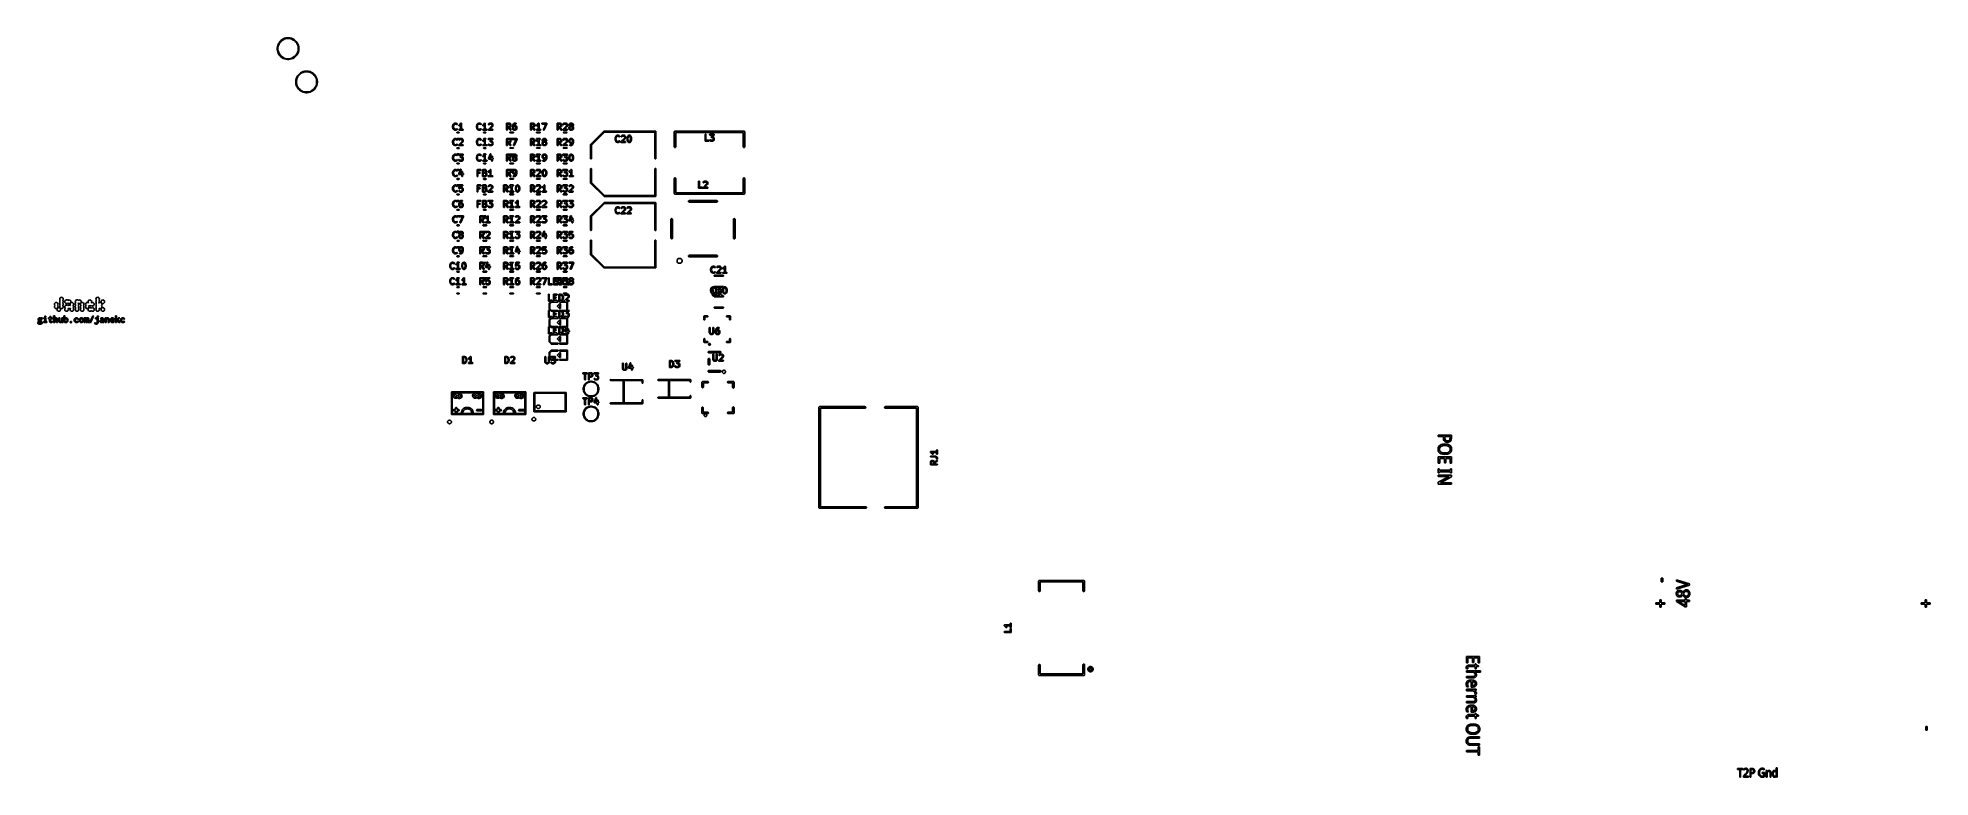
# Model space of a CAD drawing. Header units: inches. Extents: x 5.9 to 18, y -6.3 to -1.5.
import ezdxf

# ---------------------------------------------------------------- set-up
doc = ezdxf.new("R2010")
doc.units = ezdxf.units.IN
doc.header["$MEASUREMENT"] = 0
doc.layers.add('F.Silkscreen', color=41, linetype='CONTINUOUS', true_color=0xf2eda1)

msp = doc.modelspace()

# ---------------------------------------------------------------- linework, layer by layer
at = {"layer": 'F.Silkscreen', "linetype": 'CONTINUOUS'}
for p, q in [((7.412, -1.572), (7.419, -1.566)), ((7.423, -1.569), (7.415, -1.576)), ((7.419, -1.566), (7.426, -1.56)), ((7.431, -1.563), (7.423, -1.569)), ((7.426, -1.56), (7.434, -1.556)), ((7.44, -1.558), (7.431, -1.563)), ((7.434, -1.556), (7.442, -1.552)), ((7.449, -1.555), (7.44, -1.558)), ((7.442, -1.552), (7.451, -1.55)), ((7.459, -1.554), (7.449, -1.555)), ((7.451, -1.55), (7.46, -1.549)), ((7.47, -1.554), (7.459, -1.554)), ((7.46, -1.549), (7.469, -1.549)), ((7.469, -1.549), (7.478, -1.55)), ((7.48, -1.555), (7.47, -1.554)), ((7.478, -1.55), (7.487, -1.552)), ((7.489, -1.558), (7.48, -1.555)), ((7.487, -1.552), (7.495, -1.556)), ((7.498, -1.563), (7.489, -1.558)), ((7.495, -1.556), (7.503, -1.56)), ((7.507, -1.569), (7.498, -1.563)), ((7.503, -1.56), (7.51, -1.566)), ((7.514, -1.576), (7.507, -1.569)), ((7.51, -1.566), (7.517, -1.572)), ((7.395, -1.613), (7.397, -1.605)), ((7.395, -1.614), (7.395, -1.613)), ((7.395, -1.623), (7.395, -1.614)), ((7.397, -1.632), (7.395, -1.623)), ((7.397, -1.605), (7.399, -1.596)), ((7.399, -1.64), (7.397, -1.632)), ((7.399, -1.596), (7.402, -1.587)), ((7.402, -1.649), (7.399, -1.64)), ((7.402, -1.603), (7.4, -1.613)), ((7.4, -1.613), (7.4, -1.623)), ((7.4, -1.623), (7.402, -1.633)), ((7.402, -1.587), (7.407, -1.58)), ((7.405, -1.593), (7.402, -1.603)), ((7.402, -1.633), (7.405, -1.643)), ((7.407, -1.657), (7.402, -1.649)), ((7.409, -1.584), (7.405, -1.593)), ((7.405, -1.643), (7.409, -1.652)), ((7.407, -1.58), (7.412, -1.572)), ((7.412, -1.664), (7.407, -1.657)), ((7.415, -1.576), (7.409, -1.584)), ((7.409, -1.652), (7.415, -1.66)), ((7.419, -1.67), (7.412, -1.664)), ((7.415, -1.66), (7.423, -1.667)), ((7.426, -1.676), (7.419, -1.67)), ((7.423, -1.667), (7.431, -1.673)), ((7.434, -1.68), (7.426, -1.676)), ((7.431, -1.673), (7.44, -1.678)), ((7.442, -1.684), (7.434, -1.68)), ((7.44, -1.678), (7.449, -1.681)), ((7.451, -1.686), (7.442, -1.684)), ((7.449, -1.681), (7.459, -1.683)), ((7.46, -1.687), (7.451, -1.686)), ((7.459, -1.683), (7.47, -1.683)), ((7.469, -1.687), (7.46, -1.687)), ((7.478, -1.686), (7.469, -1.687)), ((7.47, -1.683), (7.48, -1.681)), ((7.487, -1.684), (7.478, -1.686)), ((7.48, -1.681), (7.489, -1.678)), ((7.495, -1.68), (7.487, -1.684)), ((7.489, -1.678), (7.498, -1.673)), ((7.503, -1.676), (7.495, -1.68)), ((7.498, -1.673), (7.507, -1.667)), ((7.51, -1.67), (7.503, -1.676)), ((7.507, -1.667), (7.514, -1.66)), ((7.517, -1.664), (7.51, -1.67)), ((7.52, -1.584), (7.514, -1.576)), ((7.514, -1.66), (7.52, -1.652)), ((7.517, -1.572), (7.522, -1.58)), ((7.522, -1.657), (7.517, -1.664)), ((7.524, -1.593), (7.52, -1.584)), ((7.52, -1.652), (7.524, -1.643)), ((7.522, -1.58), (7.527, -1.587)), ((7.527, -1.649), (7.522, -1.657)), ((7.528, -1.603), (7.524, -1.593)), ((7.524, -1.643), (7.528, -1.633)), ((7.527, -1.587), (7.53, -1.596)), ((7.53, -1.64), (7.527, -1.649)), ((7.529, -1.613), (7.528, -1.603)), ((7.528, -1.633), (7.529, -1.623)), ((7.529, -1.623), (7.529, -1.613)), ((7.53, -1.596), (7.533, -1.605)), ((7.533, -1.632), (7.53, -1.64)), ((7.533, -1.605), (7.534, -1.614)), ((7.534, -1.623), (7.533, -1.632)), ((7.534, -1.614), (7.534, -1.623)), ((7.515, -1.817), (7.517, -1.808)), ((7.517, -1.808), (7.521, -1.8)), ((7.523, -1.806), (7.52, -1.816)), ((7.521, -1.8), (7.525, -1.792)), ((7.527, -1.797), (7.523, -1.806)), ((7.525, -1.792), (7.531, -1.785)), ((7.533, -1.789), (7.527, -1.797)), ((7.531, -1.785), (7.537, -1.779)), ((7.541, -1.781), (7.533, -1.789)), ((7.537, -1.779), (7.544, -1.773)), ((7.549, -1.775), (7.541, -1.781)), ((7.544, -1.773), (7.552, -1.769)), ((7.558, -1.771), (7.549, -1.775)), ((7.552, -1.769), (7.56, -1.765)), ((7.568, -1.768), (7.558, -1.771)), ((7.56, -1.765), (7.569, -1.763)), ((7.578, -1.766), (7.568, -1.768)), ((7.569, -1.763), (7.578, -1.762)), ((7.578, -1.762), (7.587, -1.762)), ((7.588, -1.766), (7.578, -1.766)), ((7.587, -1.762), (7.596, -1.763)), ((7.598, -1.768), (7.588, -1.766)), ((7.596, -1.763), (7.605, -1.765)), ((7.607, -1.771), (7.598, -1.768)), ((7.605, -1.765), (7.613, -1.769)), ((7.617, -1.775), (7.607, -1.771)), ((7.613, -1.769), (7.621, -1.773)), ((7.625, -1.781), (7.617, -1.775)), ((7.621, -1.773), (7.628, -1.779)), ((7.632, -1.789), (7.625, -1.781)), ((7.628, -1.779), (7.635, -1.785)), ((7.638, -1.797), (7.632, -1.789)), ((7.635, -1.785), (7.64, -1.792)), ((7.643, -1.806), (7.638, -1.797)), ((7.64, -1.792), (7.645, -1.8)), ((7.646, -1.816), (7.643, -1.806)), ((7.645, -1.8), (7.648, -1.808)), ((7.648, -1.808), (7.651, -1.817)), ((7.514, -1.826), (7.515, -1.817)), ((7.514, -1.835), (7.514, -1.826)), ((7.514, -1.826), (7.514, -1.826)), ((7.515, -1.844), (7.514, -1.835)), ((7.517, -1.853), (7.515, -1.844)), ((7.521, -1.861), (7.517, -1.853)), ((7.52, -1.816), (7.518, -1.826)), ((7.518, -1.826), (7.518, -1.836)), ((7.518, -1.836), (7.52, -1.846)), ((7.52, -1.846), (7.523, -1.855)), ((7.525, -1.869), (7.521, -1.861)), ((7.523, -1.855), (7.527, -1.865)), ((7.531, -1.876), (7.525, -1.869)), ((7.527, -1.865), (7.533, -1.873)), ((7.537, -1.883), (7.531, -1.876)), ((7.533, -1.873), (7.541, -1.88)), ((7.544, -1.888), (7.537, -1.883)), ((7.541, -1.88), (7.549, -1.886)), ((7.552, -1.893), (7.544, -1.888)), ((7.549, -1.886), (7.558, -1.891)), ((7.56, -1.896), (7.552, -1.893)), ((7.558, -1.891), (7.568, -1.894)), ((7.569, -1.899), (7.56, -1.896)), ((7.568, -1.894), (7.578, -1.895)), ((7.578, -1.9), (7.569, -1.899)), ((7.578, -1.895), (7.588, -1.895)), ((7.587, -1.9), (7.578, -1.9)), ((7.596, -1.899), (7.587, -1.9)), ((7.588, -1.895), (7.598, -1.894)), ((7.605, -1.896), (7.596, -1.899)), ((7.598, -1.894), (7.607, -1.891)), ((7.613, -1.893), (7.605, -1.896)), ((7.607, -1.891), (7.617, -1.886)), ((7.621, -1.888), (7.613, -1.893)), ((7.617, -1.886), (7.625, -1.88)), ((7.628, -1.883), (7.621, -1.888)), ((7.625, -1.88), (7.632, -1.873)), ((7.635, -1.876), (7.628, -1.883)), ((7.632, -1.873), (7.638, -1.865)), ((7.64, -1.869), (7.635, -1.876)), ((7.638, -1.865), (7.643, -1.855)), ((7.645, -1.861), (7.64, -1.869)), ((7.643, -1.855), (7.646, -1.846)), ((7.648, -1.853), (7.645, -1.861)), ((7.647, -1.826), (7.646, -1.816)), ((7.646, -1.846), (7.647, -1.836)), ((7.647, -1.836), (7.647, -1.826)), ((7.651, -1.844), (7.648, -1.853)), ((7.651, -1.817), (7.652, -1.826)), ((7.652, -1.835), (7.651, -1.844)), ((7.652, -1.826), (7.652, -1.835)), ((8.516, -2.113), (8.518, -2.106)), ((8.516, -2.114), (8.516, -2.113)), ((8.516, -2.113), (8.516, -2.113)), ((8.516, -2.113), (8.516, -2.113)), ((8.516, -2.12), (8.516, -2.114)), ((8.516, -2.114), (8.516, -2.114)), ((8.516, -2.114), (8.516, -2.114)), ((8.516, -2.114), (8.516, -2.114)), ((8.518, -2.128), (8.516, -2.12)), ((8.516, -2.12), (8.516, -2.12)), ((8.516, -2.12), (8.516, -2.12)), ((8.516, -2.12), (8.516, -2.12)), ((8.516, -2.12), (8.516, -2.12)), ((8.516, -2.12), (8.516, -2.12)), ((8.516, -2.12), (8.516, -2.12)), ((8.518, -2.105), (8.52, -2.101)), ((8.518, -2.106), (8.518, -2.105)), ((8.518, -2.105), (8.518, -2.105)), ((8.518, -2.105), (8.518, -2.105)), ((8.518, -2.105), (8.518, -2.105)), ((8.518, -2.106), (8.518, -2.106)), ((8.518, -2.106), (8.518, -2.106)), ((8.52, -2.132), (8.518, -2.128)), ((8.518, -2.128), (8.518, -2.128)), ((8.518, -2.128), (8.518, -2.128)), ((8.518, -2.128), (8.518, -2.128)), ((8.518, -2.128), (8.518, -2.128)), ((8.518, -2.128), (8.518, -2.128)), ((8.518, -2.128), (8.518, -2.128)), ((8.52, -2.101), (8.521, -2.101)), ((8.521, -2.132), (8.52, -2.132)), ((8.521, -2.101), (8.525, -2.097)), ((8.521, -2.101), (8.521, -2.101)), ((8.521, -2.101), (8.521, -2.101)), ((8.521, -2.101), (8.521, -2.101)), ((8.521, -2.101), (8.521, -2.101)), ((8.521, -2.101), (8.521, -2.101)), ((8.521, -2.133), (8.521, -2.132)), ((8.521, -2.132), (8.521, -2.132)), ((8.525, -2.137), (8.521, -2.133)), ((8.521, -2.133), (8.521, -2.133)), ((8.521, -2.133), (8.521, -2.133)), ((8.521, -2.133), (8.521, -2.133)), ((8.524, -2.107), (8.522, -2.114)), ((8.522, -2.114), (8.522, -2.119)), ((8.522, -2.119), (8.524, -2.126)), ((8.525, -2.104), (8.524, -2.107)), ((8.524, -2.126), (8.525, -2.129)), ((8.525, -2.097), (8.525, -2.096)), ((8.525, -2.096), (8.525, -2.096)), ((8.525, -2.096), (8.525, -2.096)), ((8.525, -2.096), (8.526, -2.096)), ((8.528, -2.101), (8.525, -2.104)), ((8.525, -2.129), (8.528, -2.132)), ((8.526, -2.137), (8.525, -2.137)), ((8.525, -2.137), (8.525, -2.137)), ((8.525, -2.137), (8.525, -2.137)), ((8.525, -2.137), (8.525, -2.137)), ((8.526, -2.096), (8.531, -2.094)), ((8.531, -2.139), (8.526, -2.137)), ((8.533, -2.1), (8.528, -2.101)), ((8.528, -2.132), (8.533, -2.133)), ((8.531, -2.094), (8.532, -2.094)), ((8.532, -2.139), (8.531, -2.139)), ((8.532, -2.094), (8.532, -2.094)), ((8.532, -2.094), (8.532, -2.094)), ((8.532, -2.094), (8.532, -2.094)), ((8.532, -2.094), (8.532, -2.094)), ((8.532, -2.094), (8.532, -2.094)), ((8.532, -2.094), (8.536, -2.094)), ((8.536, -2.139), (8.532, -2.139)), ((8.532, -2.139), (8.532, -2.139)), ((8.532, -2.139), (8.532, -2.139)), ((8.532, -2.139), (8.532, -2.139)), ((8.532, -2.139), (8.532, -2.139)), ((8.532, -2.139), (8.532, -2.139)), ((8.536, -2.1), (8.533, -2.1)), ((8.533, -2.133), (8.536, -2.133)), ((8.536, -2.094), (8.537, -2.094)), ((8.536, -2.094), (8.536, -2.094)), ((8.54, -2.101), (8.536, -2.1)), ((8.536, -2.133), (8.54, -2.132)), ((8.537, -2.139), (8.536, -2.139)), ((8.536, -2.139), (8.536, -2.139)), ((8.537, -2.094), (8.537, -2.094)), ((8.537, -2.094), (8.537, -2.094)), ((8.537, -2.094), (8.537, -2.094)), ((8.537, -2.094), (8.537, -2.094)), ((8.537, -2.094), (8.543, -2.096)), ((8.543, -2.137), (8.537, -2.139)), ((8.537, -2.139), (8.537, -2.139)), ((8.537, -2.139), (8.537, -2.139)), ((8.537, -2.139), (8.537, -2.139)), ((8.537, -2.139), (8.537, -2.139)), ((8.542, -2.103), (8.54, -2.101)), ((8.54, -2.132), (8.542, -2.131)), ((8.543, -2.104), (8.542, -2.103)), ((8.542, -2.103), (8.542, -2.103)), ((8.542, -2.131), (8.542, -2.13)), ((8.542, -2.13), (8.543, -2.13)), ((8.542, -2.154), (8.544, -2.153)), ((8.542, -2.156), (8.542, -2.154)), ((8.544, -2.157), (8.542, -2.156)), ((8.543, -2.096), (8.543, -2.096)), ((8.543, -2.096), (8.543, -2.096)), ((8.543, -2.096), (8.543, -2.096)), ((8.543, -2.096), (8.544, -2.097)), ((8.544, -2.104), (8.543, -2.104)), ((8.543, -2.13), (8.544, -2.13)), ((8.544, -2.137), (8.543, -2.137)), ((8.543, -2.137), (8.543, -2.137)), ((8.543, -2.137), (8.543, -2.137)), ((8.543, -2.137), (8.543, -2.137)), ((8.544, -2.097), (8.546, -2.099)), ((8.545, -2.103), (8.544, -2.104)), ((8.544, -2.13), (8.545, -2.13)), ((8.546, -2.135), (8.544, -2.137)), ((8.544, -2.153), (8.544, -2.152)), ((8.544, -2.152), (8.556, -2.152)), ((8.556, -2.157), (8.544, -2.157)), ((8.544, -2.157), (8.544, -2.157)), ((8.546, -2.102), (8.545, -2.103)), ((8.545, -2.13), (8.546, -2.131)), ((8.546, -2.099), (8.546, -2.099)), ((8.546, -2.099), (8.547, -2.1)), ((8.547, -2.101), (8.546, -2.102)), ((8.546, -2.131), (8.547, -2.132)), ((8.547, -2.133), (8.546, -2.134)), ((8.546, -2.134), (8.546, -2.135)), ((8.547, -2.1), (8.547, -2.101)), ((8.547, -2.132), (8.547, -2.133)), ((8.556, -2.107), (8.557, -2.106)), ((8.556, -2.108), (8.556, -2.107)), ((8.556, -2.109), (8.556, -2.108)), ((8.556, -2.11), (8.556, -2.109)), ((8.557, -2.111), (8.556, -2.11)), ((8.556, -2.135), (8.557, -2.134)), ((8.556, -2.136), (8.556, -2.135)), ((8.556, -2.137), (8.556, -2.136)), ((8.556, -2.138), (8.556, -2.137)), ((8.557, -2.139), (8.556, -2.138)), ((8.556, -2.152), (8.557, -2.153)), ((8.557, -2.157), (8.556, -2.157)), ((8.557, -2.106), (8.561, -2.104)), ((8.557, -2.106), (8.557, -2.106)), ((8.558, -2.111), (8.557, -2.111)), ((8.557, -2.134), (8.558, -2.134)), ((8.558, -2.139), (8.557, -2.139)), ((8.557, -2.153), (8.558, -2.154)), ((8.558, -2.156), (8.557, -2.157)), ((8.559, -2.111), (8.558, -2.111)), ((8.558, -2.134), (8.559, -2.133)), ((8.559, -2.139), (8.558, -2.139)), ((8.558, -2.154), (8.558, -2.156)), ((8.56, -2.111), (8.559, -2.111)), ((8.559, -2.133), (8.567, -2.133)), ((8.581, -2.139), (8.559, -2.139)), ((8.564, -2.109), (8.56, -2.111)), ((8.561, -2.104), (8.564, -2.101)), ((8.564, -2.101), (8.567, -2.095)), ((8.567, -2.106), (8.564, -2.109)), ((8.564, -2.109), (8.564, -2.109)), ((8.564, -2.109), (8.564, -2.109)), ((8.564, -2.109), (8.564, -2.109)), ((8.564, -2.109), (8.564, -2.109)), ((8.564, -2.109), (8.564, -2.109)), ((8.564, -2.109), (8.564, -2.109)), ((8.567, -2.095), (8.567, -2.095)), ((8.567, -2.095), (8.567, -2.095)), ((8.567, -2.095), (8.567, -2.095)), ((8.567, -2.095), (8.568, -2.095)), ((8.567, -2.133), (8.567, -2.106)), ((8.568, -2.095), (8.569, -2.094)), ((8.568, -2.095), (8.568, -2.095)), ((8.568, -2.095), (8.568, -2.095)), ((8.569, -2.094), (8.569, -2.094)), ((8.569, -2.094), (8.569, -2.094)), ((8.569, -2.094), (8.569, -2.094)), ((8.569, -2.094), (8.57, -2.094)), ((8.57, -2.094), (8.57, -2.094)), ((8.57, -2.094), (8.571, -2.094)), ((8.57, -2.094), (8.57, -2.094)), ((8.57, -2.094), (8.57, -2.094)), ((8.571, -2.094), (8.571, -2.094)), ((8.571, -2.094), (8.571, -2.094)), ((8.571, -2.094), (8.572, -2.095)), ((8.572, -2.095), (8.572, -2.095)), ((8.572, -2.095), (8.572, -2.095)), ((8.572, -2.095), (8.572, -2.095)), ((8.572, -2.095), (8.572, -2.095)), ((8.572, -2.095), (8.572, -2.096)), ((8.572, -2.096), (8.573, -2.096)), ((8.573, -2.096), (8.573, -2.096)), ((8.573, -2.096), (8.573, -2.096)), ((8.573, -2.096), (8.573, -2.097)), ((8.573, -2.097), (8.573, -2.097)), ((8.573, -2.097), (8.573, -2.097)), ((8.573, -2.097), (8.573, -2.097)), ((8.573, -2.097), (8.573, -2.133)), ((8.573, -2.133), (8.581, -2.133)), ((8.581, -2.133), (8.582, -2.134)), ((8.582, -2.139), (8.581, -2.139)), ((8.582, -2.134), (8.583, -2.134)), ((8.583, -2.139), (8.582, -2.139)), ((8.583, -2.134), (8.584, -2.135)), ((8.584, -2.138), (8.583, -2.139)), ((8.584, -2.135), (8.584, -2.136)), ((8.584, -2.136), (8.584, -2.137)), ((8.584, -2.137), (8.584, -2.138)), ((8.669, -2.113), (8.671, -2.106)), ((8.669, -2.114), (8.669, -2.113)), ((8.669, -2.113), (8.669, -2.113)), ((8.669, -2.113), (8.669, -2.113)), ((8.669, -2.12), (8.669, -2.114)), ((8.669, -2.114), (8.669, -2.114)), ((8.669, -2.114), (8.669, -2.114)), ((8.669, -2.114), (8.669, -2.114)), ((8.671, -2.128), (8.669, -2.12)), ((8.669, -2.12), (8.669, -2.12)), ((8.669, -2.12), (8.669, -2.12)), ((8.669, -2.12), (8.669, -2.12)), ((8.669, -2.12), (8.669, -2.12)), ((8.669, -2.12), (8.669, -2.12)), ((8.669, -2.12), (8.669, -2.12)), ((8.671, -2.105), (8.673, -2.101)), ((8.671, -2.106), (8.671, -2.105)), ((8.671, -2.105), (8.671, -2.105)), ((8.671, -2.105), (8.671, -2.105)), ((8.671, -2.105), (8.671, -2.105)), ((8.671, -2.106), (8.671, -2.106)), ((8.671, -2.106), (8.671, -2.106)), ((8.673, -2.132), (8.671, -2.128)), ((8.671, -2.128), (8.671, -2.128)), ((8.671, -2.128), (8.671, -2.128)), ((8.671, -2.128), (8.671, -2.128)), ((8.671, -2.128), (8.671, -2.128)), ((8.671, -2.128), (8.671, -2.128)), ((8.671, -2.128), (8.671, -2.128)), ((8.673, -2.101), (8.677, -2.097)), ((8.673, -2.101), (8.673, -2.101)), ((8.673, -2.101), (8.673, -2.101)), ((8.673, -2.101), (8.673, -2.101)), ((8.673, -2.101), (8.673, -2.101)), ((8.673, -2.101), (8.673, -2.101)), ((8.673, -2.101), (8.673, -2.101)), ((8.673, -2.133), (8.673, -2.132)), ((8.673, -2.132), (8.673, -2.132)), ((8.673, -2.132), (8.673, -2.132)), ((8.677, -2.137), (8.673, -2.133)), ((8.673, -2.133), (8.673, -2.133)), ((8.673, -2.133), (8.673, -2.133)), ((8.673, -2.133), (8.673, -2.133)), ((8.676, -2.107), (8.675, -2.114)), ((8.675, -2.114), (8.675, -2.119)), ((8.675, -2.119), (8.676, -2.126)), ((8.678, -2.104), (8.676, -2.107)), ((8.676, -2.126), (8.678, -2.129)), ((8.677, -2.097), (8.678, -2.096)), ((8.678, -2.137), (8.677, -2.137)), ((8.678, -2.096), (8.684, -2.094)), ((8.678, -2.096), (8.678, -2.096)), ((8.678, -2.096), (8.678, -2.096)), ((8.678, -2.096), (8.678, -2.096)), ((8.681, -2.101), (8.678, -2.104)), ((8.678, -2.129), (8.681, -2.132)), ((8.684, -2.139), (8.678, -2.137)), ((8.678, -2.137), (8.678, -2.137)), ((8.678, -2.137), (8.678, -2.137)), ((8.678, -2.137), (8.678, -2.137)), ((8.685, -2.1), (8.681, -2.101)), ((8.681, -2.132), (8.685, -2.133)), ((8.684, -2.094), (8.684, -2.094)), ((8.684, -2.094), (8.684, -2.094)), ((8.684, -2.094), (8.684, -2.094)), ((8.684, -2.094), (8.685, -2.094)), ((8.685, -2.139), (8.684, -2.139)), ((8.684, -2.139), (8.684, -2.139)), ((8.684, -2.139), (8.684, -2.139)), ((8.684, -2.139), (8.684, -2.139)), ((8.685, -2.094), (8.685, -2.094)), ((8.685, -2.094), (8.685, -2.094)), ((8.685, -2.094), (8.689, -2.094)), ((8.688, -2.1), (8.685, -2.1)), ((8.685, -2.133), (8.688, -2.133)), ((8.689, -2.139), (8.685, -2.139)), ((8.685, -2.139), (8.685, -2.139)), ((8.685, -2.139), (8.685, -2.139)), ((8.693, -2.101), (8.688, -2.1)), ((8.688, -2.133), (8.693, -2.132)), ((8.689, -2.094), (8.689, -2.094)), ((8.689, -2.094), (8.689, -2.094)), ((8.689, -2.094), (8.689, -2.094)), ((8.689, -2.094), (8.689, -2.094)), ((8.689, -2.094), (8.69, -2.094)), ((8.689, -2.094), (8.689, -2.094)), ((8.69, -2.139), (8.689, -2.139)), ((8.689, -2.139), (8.689, -2.139)), ((8.689, -2.139), (8.689, -2.139)), ((8.689, -2.139), (8.689, -2.139)), ((8.689, -2.139), (8.689, -2.139)), ((8.689, -2.139), (8.689, -2.139)), ((8.69, -2.094), (8.695, -2.096)), ((8.695, -2.137), (8.69, -2.139)), ((8.694, -2.103), (8.693, -2.101)), ((8.693, -2.132), (8.694, -2.131)), ((8.695, -2.103), (8.694, -2.103)), ((8.694, -2.131), (8.695, -2.13)), ((8.695, -2.096), (8.696, -2.096)), ((8.696, -2.104), (8.695, -2.103)), ((8.695, -2.13), (8.696, -2.13)), ((8.696, -2.137), (8.695, -2.137)), ((8.696, -2.096), (8.696, -2.096)), ((8.696, -2.096), (8.696, -2.096)), ((8.696, -2.096), (8.696, -2.097)), ((8.696, -2.097), (8.698, -2.099)), ((8.697, -2.104), (8.696, -2.104)), ((8.696, -2.13), (8.697, -2.13)), ((8.698, -2.135), (8.696, -2.137)), ((8.696, -2.137), (8.696, -2.137)), ((8.696, -2.137), (8.696, -2.137)), ((8.696, -2.137), (8.696, -2.137)), ((8.698, -2.103), (8.697, -2.104)), ((8.697, -2.13), (8.698, -2.13)), ((8.698, -2.099), (8.699, -2.099)), ((8.699, -2.102), (8.698, -2.103)), ((8.698, -2.13), (8.699, -2.131)), ((8.699, -2.134), (8.698, -2.135)), ((8.699, -2.099), (8.699, -2.1)), ((8.699, -2.1), (8.699, -2.101)), ((8.699, -2.101), (8.699, -2.102)), ((8.699, -2.131), (8.699, -2.132)), ((8.699, -2.132), (8.699, -2.133)), ((8.699, -2.133), (8.699, -2.134)), ((8.708, -2.108), (8.709, -2.107)), ((8.708, -2.109), (8.708, -2.108)), ((8.709, -2.11), (8.708, -2.109)), ((8.708, -2.136), (8.709, -2.135)), ((8.708, -2.137), (8.708, -2.136)), ((8.709, -2.138), (8.708, -2.137)), ((8.709, -2.107), (8.709, -2.106)), ((8.709, -2.106), (8.71, -2.106)), ((8.71, -2.111), (8.709, -2.11)), ((8.709, -2.135), (8.71, -2.134)), ((8.71, -2.139), (8.709, -2.138)), ((8.71, -2.106), (8.713, -2.104)), ((8.711, -2.111), (8.71, -2.111)), ((8.71, -2.134), (8.711, -2.134)), ((8.711, -2.139), (8.71, -2.139)), ((8.712, -2.111), (8.711, -2.111)), ((8.711, -2.134), (8.711, -2.133)), ((8.711, -2.133), (8.719, -2.133)), ((8.734, -2.139), (8.711, -2.139)), ((8.711, -2.139), (8.711, -2.139)), ((8.716, -2.109), (8.712, -2.111)), ((8.712, -2.111), (8.712, -2.111)), ((8.713, -2.104), (8.716, -2.101)), ((8.714, -2.154), (8.715, -2.153)), ((8.714, -2.156), (8.714, -2.154)), ((8.715, -2.157), (8.714, -2.156)), ((8.715, -2.153), (8.716, -2.152)), ((8.716, -2.157), (8.715, -2.157)), ((8.716, -2.101), (8.72, -2.095)), ((8.717, -2.109), (8.716, -2.109)), ((8.716, -2.109), (8.716, -2.109)), ((8.716, -2.152), (8.727, -2.152)), ((8.727, -2.157), (8.716, -2.157)), ((8.719, -2.106), (8.717, -2.109)), ((8.717, -2.109), (8.717, -2.109)), ((8.717, -2.109), (8.717, -2.109)), ((8.717, -2.109), (8.717, -2.109)), ((8.717, -2.109), (8.717, -2.109)), ((8.719, -2.133), (8.719, -2.106)), ((8.72, -2.095), (8.72, -2.095)), ((8.72, -2.095), (8.72, -2.095)), ((8.72, -2.095), (8.72, -2.095)), ((8.72, -2.095), (8.72, -2.095)), ((8.72, -2.095), (8.721, -2.095)), ((8.721, -2.095), (8.721, -2.094)), ((8.721, -2.094), (8.721, -2.094)), ((8.721, -2.094), (8.722, -2.094)), ((8.721, -2.095), (8.721, -2.095)), ((8.722, -2.094), (8.722, -2.094)), ((8.722, -2.094), (8.722, -2.094)), ((8.722, -2.094), (8.722, -2.094)), ((8.722, -2.094), (8.723, -2.094)), ((8.723, -2.094), (8.723, -2.094)), ((8.723, -2.094), (8.723, -2.094)), ((8.723, -2.094), (8.724, -2.094)), ((8.724, -2.094), (8.724, -2.094)), ((8.724, -2.094), (8.724, -2.095)), ((8.724, -2.095), (8.724, -2.095)), ((8.724, -2.095), (8.724, -2.095)), ((8.724, -2.095), (8.725, -2.095)), ((8.725, -2.095), (8.725, -2.095)), ((8.725, -2.095), (8.725, -2.096)), ((8.725, -2.096), (8.725, -2.096)), ((8.725, -2.096), (8.725, -2.096)), ((8.725, -2.096), (8.725, -2.096)), ((8.725, -2.096), (8.725, -2.097)), ((8.725, -2.097), (8.725, -2.097)), ((8.725, -2.097), (8.725, -2.097)), ((8.725, -2.097), (8.725, -2.097)), ((8.725, -2.097), (8.725, -2.133)), ((8.725, -2.133), (8.734, -2.133)), ((8.727, -2.152), (8.728, -2.153)), ((8.728, -2.157), (8.727, -2.157)), ((8.728, -2.153), (8.729, -2.154)), ((8.729, -2.156), (8.728, -2.157)), ((8.729, -2.154), (8.729, -2.156)), ((8.734, -2.133), (8.734, -2.134)), ((8.734, -2.134), (8.735, -2.134)), ((8.735, -2.139), (8.734, -2.139)), ((8.734, -2.139), (8.734, -2.139)), ((8.735, -2.134), (8.736, -2.135)), ((8.736, -2.138), (8.735, -2.139)), ((8.736, -2.135), (8.737, -2.136)), ((8.737, -2.137), (8.736, -2.138)), ((8.737, -2.136), (8.737, -2.137)), ((8.744, -2.135), (8.745, -2.134)), ((8.744, -2.136), (8.744, -2.135)), ((8.744, -2.137), (8.744, -2.136)), ((8.744, -2.138), (8.744, -2.137)), ((8.745, -2.139), (8.744, -2.138)), ((8.745, -2.134), (8.767, -2.112)), ((8.746, -2.139), (8.745, -2.139)), ((8.746, -2.1), (8.746, -2.099)), ((8.746, -2.099), (8.747, -2.099)), ((8.746, -2.101), (8.746, -2.1)), ((8.746, -2.102), (8.746, -2.101)), ((8.747, -2.103), (8.746, -2.102)), ((8.747, -2.139), (8.746, -2.139)), ((8.747, -2.099), (8.748, -2.097)), ((8.748, -2.104), (8.747, -2.103)), ((8.771, -2.139), (8.747, -2.139)), ((8.748, -2.097), (8.749, -2.097)), ((8.749, -2.104), (8.748, -2.104)), ((8.749, -2.096), (8.753, -2.094)), ((8.749, -2.097), (8.749, -2.096)), ((8.749, -2.096), (8.749, -2.096)), ((8.749, -2.096), (8.749, -2.096)), ((8.749, -2.097), (8.749, -2.097)), ((8.749, -2.097), (8.749, -2.097)), ((8.75, -2.103), (8.749, -2.104)), ((8.751, -2.103), (8.75, -2.103)), ((8.752, -2.101), (8.751, -2.103)), ((8.755, -2.1), (8.752, -2.101)), ((8.753, -2.094), (8.753, -2.094)), ((8.753, -2.094), (8.754, -2.094)), ((8.754, -2.094), (8.754, -2.094)), ((8.754, -2.094), (8.754, -2.094)), ((8.754, -2.094), (8.764, -2.094)), ((8.771, -2.116), (8.754, -2.133)), ((8.754, -2.133), (8.771, -2.133)), ((8.763, -2.1), (8.755, -2.1)), ((8.766, -2.101), (8.763, -2.1)), ((8.764, -2.094), (8.764, -2.094)), ((8.764, -2.094), (8.764, -2.094)), ((8.764, -2.094), (8.765, -2.094)), ((8.764, -2.094), (8.764, -2.094)), ((8.765, -2.094), (8.769, -2.096)), ((8.767, -2.103), (8.766, -2.101)), ((8.768, -2.105), (8.767, -2.103)), ((8.767, -2.112), (8.768, -2.108)), ((8.768, -2.108), (8.768, -2.105)), ((8.769, -2.096), (8.769, -2.096)), ((8.769, -2.096), (8.769, -2.096)), ((8.769, -2.096), (8.769, -2.097)), ((8.769, -2.097), (8.769, -2.097)), ((8.769, -2.097), (8.769, -2.097)), ((8.769, -2.097), (8.769, -2.097)), ((8.769, -2.097), (8.771, -2.099)), ((8.771, -2.099), (8.772, -2.099)), ((8.772, -2.116), (8.771, -2.116)), ((8.771, -2.133), (8.772, -2.134)), ((8.772, -2.139), (8.771, -2.139)), ((8.772, -2.099), (8.772, -2.099)), ((8.772, -2.099), (8.772, -2.099)), ((8.772, -2.099), (8.772, -2.099)), ((8.772, -2.099), (8.772, -2.099)), ((8.772, -2.099), (8.772, -2.099)), ((8.772, -2.099), (8.774, -2.103)), ((8.774, -2.109), (8.772, -2.115)), ((8.772, -2.115), (8.772, -2.115)), ((8.772, -2.115), (8.772, -2.115)), ((8.772, -2.115), (8.772, -2.116)), ((8.772, -2.134), (8.773, -2.134)), ((8.773, -2.139), (8.772, -2.139)), ((8.773, -2.134), (8.774, -2.135)), ((8.774, -2.138), (8.773, -2.139)), ((8.774, -2.103), (8.774, -2.104)), ((8.774, -2.104), (8.774, -2.104)), ((8.774, -2.104), (8.774, -2.104)), ((8.774, -2.104), (8.774, -2.105)), ((8.774, -2.105), (8.774, -2.108)), ((8.774, -2.108), (8.774, -2.109)), ((8.774, -2.109), (8.774, -2.109)), ((8.774, -2.109), (8.774, -2.109)), ((8.774, -2.109), (8.774, -2.109)), ((8.774, -2.109), (8.774, -2.109)), ((8.774, -2.109), (8.774, -2.109)), ((8.774, -2.135), (8.774, -2.136)), ((8.774, -2.136), (8.774, -2.137)), ((8.774, -2.137), (8.774, -2.138)), ((8.861, -2.096), (8.861, -2.095)), ((8.861, -2.095), (8.862, -2.095)), ((8.861, -2.097), (8.861, -2.096)), ((8.861, -2.136), (8.861, -2.097)), ((8.861, -2.137), (8.861, -2.136)), ((8.861, -2.138), (8.861, -2.137)), ((8.862, -2.139), (8.861, -2.138)), ((8.862, -2.095), (8.863, -2.094)), ((8.863, -2.139), (8.862, -2.139)), ((8.863, -2.094), (8.864, -2.094)), ((8.864, -2.139), (8.863, -2.139)), ((8.864, -2.094), (8.879, -2.094)), ((8.865, -2.139), (8.864, -2.139)), ((8.866, -2.138), (8.865, -2.139)), ((8.867, -2.137), (8.866, -2.138)), ((8.878, -2.1), (8.867, -2.1)), ((8.867, -2.1), (8.867, -2.115)), ((8.867, -2.115), (8.878, -2.115)), ((8.871, -2.121), (8.867, -2.121)), ((8.867, -2.121), (8.867, -2.136)), ((8.867, -2.136), (8.867, -2.137)), ((8.884, -2.138), (8.871, -2.121)), ((8.881, -2.101), (8.878, -2.1)), ((8.878, -2.115), (8.881, -2.113)), ((8.879, -2.094), (8.879, -2.094)), ((8.879, -2.094), (8.879, -2.094)), ((8.879, -2.094), (8.88, -2.094)), ((8.879, -2.094), (8.879, -2.094)), ((8.88, -2.12), (8.879, -2.121)), ((8.879, -2.121), (8.879, -2.121)), ((8.879, -2.121), (8.879, -2.121)), ((8.879, -2.121), (8.879, -2.121)), ((8.879, -2.121), (8.889, -2.135)), ((8.88, -2.094), (8.884, -2.096)), ((8.884, -2.118), (8.88, -2.12)), ((8.882, -2.103), (8.881, -2.101)), ((8.881, -2.113), (8.882, -2.112)), ((8.881, -2.153), (8.882, -2.152)), ((8.881, -2.155), (8.881, -2.153)), ((8.882, -2.156), (8.881, -2.155)), ((8.883, -2.105), (8.882, -2.103)), ((8.882, -2.112), (8.883, -2.109)), ((8.882, -2.152), (8.883, -2.152)), ((8.883, -2.157), (8.882, -2.156)), ((8.883, -2.109), (8.883, -2.105)), ((8.883, -2.152), (8.903, -2.152)), ((8.903, -2.157), (8.883, -2.157)), ((8.884, -2.096), (8.884, -2.096)), ((8.884, -2.096), (8.884, -2.096)), ((8.884, -2.096), (8.884, -2.097)), ((8.884, -2.097), (8.884, -2.097)), ((8.884, -2.097), (8.884, -2.097)), ((8.884, -2.097), (8.884, -2.097)), ((8.884, -2.097), (8.886, -2.099)), ((8.886, -2.116), (8.884, -2.118)), ((8.884, -2.118), (8.884, -2.118)), ((8.884, -2.118), (8.884, -2.118)), ((8.884, -2.118), (8.884, -2.118)), ((8.884, -2.118), (8.884, -2.118)), ((8.884, -2.118), (8.884, -2.118)), ((8.884, -2.118), (8.884, -2.118)), ((8.884, -2.139), (8.884, -2.138)), ((8.885, -2.139), (8.884, -2.139)), ((8.886, -2.139), (8.885, -2.139)), ((8.886, -2.099), (8.887, -2.099)), ((8.887, -2.116), (8.886, -2.116)), ((8.887, -2.139), (8.886, -2.139)), ((8.887, -2.099), (8.887, -2.099)), ((8.887, -2.099), (8.887, -2.099)), ((8.887, -2.099), (8.887, -2.099)), ((8.887, -2.099), (8.887, -2.099)), ((8.887, -2.099), (8.887, -2.099)), ((8.887, -2.099), (8.889, -2.103)), ((8.889, -2.111), (8.887, -2.115)), ((8.887, -2.115), (8.887, -2.115)), ((8.887, -2.115), (8.887, -2.116)), ((8.887, -2.116), (8.887, -2.116)), ((8.887, -2.116), (8.887, -2.116)), ((8.887, -2.116), (8.887, -2.116)), ((8.888, -2.138), (8.887, -2.139)), ((8.889, -2.137), (8.888, -2.138)), ((8.889, -2.103), (8.889, -2.104)), ((8.889, -2.104), (8.889, -2.104)), ((8.889, -2.104), (8.889, -2.104)), ((8.889, -2.104), (8.889, -2.105)), ((8.889, -2.105), (8.889, -2.11)), ((8.889, -2.11), (8.889, -2.111)), ((8.889, -2.111), (8.889, -2.111)), ((8.889, -2.111), (8.889, -2.111)), ((8.889, -2.111), (8.889, -2.111)), ((8.889, -2.135), (8.889, -2.135)), ((8.889, -2.135), (8.889, -2.136)), ((8.889, -2.136), (8.889, -2.137)), ((8.898, -2.113), (8.9, -2.106)), ((8.898, -2.114), (8.898, -2.113)), ((8.898, -2.113), (8.898, -2.113)), ((8.898, -2.113), (8.898, -2.113)), ((8.898, -2.129), (8.898, -2.114)), ((8.898, -2.114), (8.898, -2.114)), ((8.898, -2.114), (8.898, -2.114)), ((8.898, -2.114), (8.898, -2.114)), ((8.898, -2.13), (8.898, -2.129)), ((8.898, -2.129), (8.898, -2.129)), ((8.899, -2.13), (8.898, -2.13)), ((8.898, -2.13), (8.898, -2.13)), ((8.9, -2.134), (8.899, -2.13)), ((8.9, -2.106), (8.9, -2.105)), ((8.9, -2.105), (8.9, -2.105)), ((8.9, -2.105), (8.9, -2.105)), ((8.9, -2.105), (8.9, -2.105)), ((8.9, -2.105), (8.9, -2.105)), ((8.9, -2.105), (8.901, -2.105)), ((8.901, -2.134), (8.9, -2.134)), ((8.901, -2.105), (8.904, -2.099)), ((8.901, -2.135), (8.901, -2.134)), ((8.901, -2.134), (8.901, -2.134)), ((8.901, -2.134), (8.901, -2.134)), ((8.901, -2.134), (8.901, -2.134)), ((8.903, -2.137), (8.901, -2.135)), ((8.901, -2.135), (8.901, -2.135)), ((8.904, -2.137), (8.903, -2.137)), ((8.903, -2.137), (8.903, -2.137)), ((8.903, -2.137), (8.903, -2.137)), ((8.903, -2.137), (8.903, -2.137)), ((8.903, -2.137), (8.903, -2.137)), ((8.903, -2.137), (8.903, -2.137)), ((8.903, -2.152), (8.904, -2.152)), ((8.904, -2.156), (8.903, -2.157)), ((8.904, -2.099), (8.904, -2.099)), ((8.904, -2.099), (8.904, -2.099)), ((8.904, -2.099), (8.904, -2.099)), ((8.904, -2.099), (8.905, -2.099)), ((8.905, -2.118), (8.904, -2.12)), ((8.904, -2.12), (8.904, -2.128)), ((8.904, -2.128), (8.905, -2.131)), ((8.907, -2.139), (8.904, -2.137)), ((8.904, -2.152), (8.905, -2.153)), ((8.905, -2.155), (8.904, -2.156)), ((8.905, -2.099), (8.907, -2.097)), ((8.905, -2.099), (8.905, -2.099)), ((8.905, -2.099), (8.905, -2.099)), ((8.906, -2.108), (8.905, -2.111)), ((8.905, -2.111), (8.907, -2.109)), ((8.907, -2.116), (8.905, -2.118)), ((8.905, -2.131), (8.907, -2.132)), ((8.905, -2.153), (8.905, -2.155)), ((8.909, -2.103), (8.906, -2.108)), ((8.907, -2.096), (8.911, -2.094)), ((8.907, -2.097), (8.907, -2.096)), ((8.907, -2.096), (8.907, -2.096)), ((8.907, -2.096), (8.907, -2.096)), ((8.907, -2.097), (8.907, -2.097)), ((8.907, -2.097), (8.907, -2.097)), ((8.907, -2.097), (8.907, -2.097)), ((8.907, -2.109), (8.908, -2.109)), ((8.909, -2.115), (8.907, -2.116)), ((8.907, -2.132), (8.909, -2.133)), ((8.908, -2.139), (8.907, -2.139)), ((8.908, -2.109), (8.908, -2.109)), ((8.908, -2.109), (8.908, -2.109)), ((8.908, -2.109), (8.909, -2.109)), ((8.909, -2.139), (8.908, -2.139)), ((8.908, -2.139), (8.908, -2.139)), ((8.908, -2.139), (8.908, -2.139)), ((8.91, -2.101), (8.909, -2.103)), ((8.909, -2.109), (8.916, -2.109)), ((8.915, -2.115), (8.909, -2.115)), ((8.909, -2.133), (8.915, -2.133)), ((8.916, -2.139), (8.909, -2.139)), ((8.913, -2.1), (8.91, -2.101)), ((8.911, -2.094), (8.912, -2.094)), ((8.912, -2.094), (8.912, -2.094)), ((8.912, -2.094), (8.912, -2.094)), ((8.912, -2.094), (8.912, -2.094)), ((8.912, -2.094), (8.92, -2.094)), ((8.92, -2.1), (8.913, -2.1)), ((8.918, -2.116), (8.915, -2.115)), ((8.915, -2.133), (8.918, -2.132)), ((8.916, -2.109), (8.917, -2.109)), ((8.917, -2.139), (8.916, -2.139)), ((8.917, -2.109), (8.917, -2.109)), ((8.917, -2.109), (8.917, -2.109)), ((8.917, -2.109), (8.917, -2.109)), ((8.917, -2.109), (8.921, -2.111)), ((8.921, -2.137), (8.917, -2.139)), ((8.917, -2.139), (8.917, -2.139)), ((8.917, -2.139), (8.917, -2.139)), ((8.917, -2.139), (8.917, -2.139)), ((8.919, -2.118), (8.918, -2.116)), ((8.918, -2.132), (8.919, -2.131)), ((8.921, -2.12), (8.919, -2.118)), ((8.919, -2.131), (8.921, -2.128)), ((8.92, -2.094), (8.922, -2.095)), ((8.92, -2.094), (8.92, -2.094)), ((8.922, -2.099), (8.92, -2.1)), ((8.92, -2.1), (8.92, -2.1)), ((8.921, -2.111), (8.921, -2.111)), ((8.921, -2.111), (8.922, -2.111)), ((8.921, -2.128), (8.921, -2.12)), ((8.922, -2.137), (8.921, -2.137)), ((8.921, -2.137), (8.921, -2.137)), ((8.922, -2.095), (8.922, -2.095)), ((8.922, -2.095), (8.923, -2.096)), ((8.923, -2.098), (8.922, -2.099)), ((8.922, -2.099), (8.922, -2.099)), ((8.922, -2.111), (8.922, -2.112)), ((8.922, -2.112), (8.922, -2.112)), ((8.922, -2.112), (8.922, -2.112)), ((8.922, -2.112), (8.922, -2.112)), ((8.922, -2.112), (8.924, -2.114)), ((8.924, -2.135), (8.922, -2.137)), ((8.922, -2.137), (8.922, -2.137)), ((8.922, -2.137), (8.922, -2.137)), ((8.922, -2.137), (8.922, -2.137)), ((8.922, -2.137), (8.922, -2.137)), ((8.923, -2.096), (8.923, -2.098)), ((8.924, -2.114), (8.924, -2.114)), ((8.924, -2.114), (8.924, -2.114)), ((8.924, -2.114), (8.924, -2.114)), ((8.924, -2.114), (8.924, -2.114)), ((8.924, -2.114), (8.924, -2.114)), ((8.924, -2.114), (8.924, -2.114)), ((8.924, -2.114), (8.926, -2.118)), ((8.926, -2.13), (8.924, -2.134)), ((8.924, -2.134), (8.924, -2.134)), ((8.924, -2.134), (8.924, -2.134)), ((8.924, -2.134), (8.924, -2.134)), ((8.924, -2.134), (8.924, -2.134)), ((8.924, -2.134), (8.924, -2.135)), ((8.924, -2.135), (8.924, -2.135)), ((8.926, -2.118), (8.926, -2.119)), ((8.926, -2.119), (8.926, -2.119)), ((8.926, -2.13), (8.926, -2.13)), ((8.926, -2.13), (8.926, -2.13)), ((8.926, -2.119), (8.927, -2.119)), ((8.927, -2.119), (8.927, -2.12)), ((8.927, -2.12), (8.927, -2.129)), ((8.927, -2.129), (8.927, -2.129)), ((8.927, -2.129), (8.926, -2.13)), ((9.013, -2.096), (9.014, -2.095)), ((9.013, -2.097), (9.013, -2.096)), ((9.013, -2.136), (9.013, -2.097)), ((9.013, -2.137), (9.013, -2.136)), ((9.014, -2.138), (9.013, -2.137)), ((9.014, -2.095), (9.015, -2.095)), ((9.015, -2.139), (9.014, -2.138)), ((9.015, -2.095), (9.016, -2.094)), ((9.016, -2.139), (9.015, -2.139)), ((9.016, -2.094), (9.016, -2.094)), ((9.016, -2.094), (9.031, -2.094)), ((9.017, -2.139), (9.016, -2.139)), ((9.018, -2.139), (9.017, -2.139)), ((9.019, -2.138), (9.018, -2.139)), ((9.03, -2.1), (9.019, -2.1)), ((9.019, -2.1), (9.019, -2.115)), ((9.019, -2.115), (9.03, -2.115)), ((9.024, -2.121), (9.019, -2.121)), ((9.019, -2.121), (9.019, -2.136)), ((9.019, -2.136), (9.019, -2.137)), ((9.019, -2.137), (9.019, -2.138)), ((9.036, -2.138), (9.024, -2.121)), ((9.033, -2.101), (9.03, -2.1)), ((9.03, -2.115), (9.033, -2.113)), ((9.031, -2.094), (9.032, -2.094)), ((9.032, -2.121), (9.031, -2.121)), ((9.031, -2.121), (9.041, -2.135)), ((9.032, -2.094), (9.032, -2.094)), ((9.032, -2.094), (9.032, -2.094)), ((9.032, -2.094), (9.032, -2.094)), ((9.032, -2.094), (9.036, -2.096)), ((9.036, -2.118), (9.032, -2.12)), ((9.032, -2.12), (9.032, -2.121)), ((9.032, -2.121), (9.032, -2.121)), ((9.032, -2.121), (9.032, -2.121)), ((9.034, -2.103), (9.033, -2.101)), ((9.033, -2.113), (9.034, -2.112)), ((9.036, -2.105), (9.034, -2.103)), ((9.034, -2.112), (9.036, -2.109)), ((9.036, -2.096), (9.036, -2.096)), ((9.036, -2.096), (9.037, -2.096)), ((9.036, -2.109), (9.036, -2.105)), ((9.037, -2.118), (9.036, -2.118)), ((9.036, -2.118), (9.036, -2.118)), ((9.037, -2.139), (9.036, -2.138)), ((9.037, -2.096), (9.037, -2.097)), ((9.037, -2.097), (9.037, -2.097)), ((9.037, -2.097), (9.037, -2.097)), ((9.037, -2.097), (9.037, -2.097)), ((9.037, -2.097), (9.039, -2.099)), ((9.039, -2.116), (9.037, -2.118)), ((9.037, -2.118), (9.037, -2.118)), ((9.037, -2.118), (9.037, -2.118)), ((9.037, -2.118), (9.037, -2.118)), ((9.037, -2.118), (9.037, -2.118)), ((9.038, -2.139), (9.037, -2.139)), ((9.039, -2.139), (9.038, -2.139)), ((9.039, -2.099), (9.039, -2.099)), ((9.039, -2.099), (9.039, -2.099)), ((9.039, -2.099), (9.039, -2.099)), ((9.039, -2.099), (9.039, -2.099)), ((9.039, -2.099), (9.039, -2.099)), ((9.039, -2.099), (9.039, -2.099)), ((9.039, -2.099), (9.041, -2.103)), ((9.041, -2.111), (9.039, -2.115)), ((9.039, -2.115), (9.039, -2.115)), ((9.039, -2.115), (9.039, -2.116)), ((9.039, -2.116), (9.039, -2.116)), ((9.039, -2.116), (9.039, -2.116)), ((9.039, -2.116), (9.039, -2.116)), ((9.039, -2.116), (9.039, -2.116)), ((9.04, -2.139), (9.039, -2.139)), ((9.041, -2.138), (9.04, -2.139)), ((9.041, -2.103), (9.042, -2.104)), ((9.042, -2.111), (9.041, -2.111)), ((9.041, -2.135), (9.041, -2.135)), ((9.041, -2.135), (9.042, -2.136)), ((9.042, -2.136), (9.041, -2.137)), ((9.041, -2.137), (9.041, -2.138)), ((9.042, -2.104), (9.042, -2.104)), ((9.042, -2.104), (9.042, -2.104)), ((9.042, -2.104), (9.042, -2.105)), ((9.042, -2.105), (9.042, -2.11)), ((9.042, -2.11), (9.042, -2.111)), ((9.042, -2.111), (9.042, -2.111)), ((9.042, -2.111), (9.042, -2.111)), ((9.051, -2.107), (9.052, -2.106)), ((9.051, -2.108), (9.051, -2.107)), ((9.051, -2.109), (9.051, -2.108)), ((9.051, -2.11), (9.051, -2.109)), ((9.052, -2.111), (9.051, -2.11)), ((9.051, -2.135), (9.052, -2.134)), ((9.051, -2.136), (9.051, -2.135)), ((9.051, -2.137), (9.051, -2.136)), ((9.051, -2.138), (9.051, -2.137)), ((9.052, -2.139), (9.051, -2.138)), ((9.052, -2.106), (9.056, -2.104)), ((9.052, -2.106), (9.052, -2.106)), ((9.053, -2.111), (9.052, -2.111)), ((9.052, -2.134), (9.053, -2.134)), ((9.053, -2.139), (9.052, -2.139)), ((9.052, -2.153), (9.053, -2.152)), ((9.052, -2.155), (9.052, -2.153)), ((9.053, -2.156), (9.052, -2.155)), ((9.054, -2.111), (9.053, -2.111)), ((9.053, -2.134), (9.054, -2.133)), ((9.054, -2.139), (9.053, -2.139)), ((9.053, -2.152), (9.054, -2.152)), ((9.054, -2.157), (9.053, -2.156)), ((9.055, -2.111), (9.054, -2.111)), ((9.054, -2.133), (9.062, -2.133)), ((9.076, -2.139), (9.054, -2.139)), ((9.054, -2.152), (9.074, -2.152)), ((9.074, -2.157), (9.054, -2.157)), ((9.059, -2.109), (9.055, -2.111)), ((9.056, -2.104), (9.059, -2.101)), ((9.059, -2.101), (9.062, -2.095)), ((9.06, -2.109), (9.059, -2.109)), ((9.059, -2.109), (9.059, -2.109)), ((9.059, -2.109), (9.059, -2.109)), ((9.059, -2.109), (9.059, -2.109)), ((9.059, -2.109), (9.059, -2.109)), ((9.059, -2.109), (9.059, -2.109)), ((9.062, -2.106), (9.06, -2.109)), ((9.062, -2.095), (9.062, -2.095)), ((9.062, -2.095), (9.062, -2.095)), ((9.062, -2.095), (9.062, -2.095)), ((9.062, -2.095), (9.063, -2.095)), ((9.062, -2.133), (9.062, -2.106)), ((9.063, -2.095), (9.064, -2.094)), ((9.063, -2.095), (9.063, -2.095)), ((9.063, -2.095), (9.063, -2.095)), ((9.064, -2.094), (9.064, -2.094)), ((9.064, -2.094), (9.064, -2.094)), ((9.064, -2.094), (9.064, -2.094)), ((9.064, -2.094), (9.065, -2.094)), ((9.065, -2.094), (9.065, -2.094)), ((9.065, -2.094), (9.066, -2.094)), ((9.065, -2.094), (9.065, -2.094)), ((9.065, -2.094), (9.065, -2.094)), ((9.066, -2.094), (9.066, -2.094)), ((9.066, -2.094), (9.066, -2.094)), ((9.066, -2.094), (9.067, -2.095)), ((9.067, -2.095), (9.067, -2.095)), ((9.067, -2.095), (9.067, -2.095)), ((9.067, -2.095), (9.067, -2.095)), ((9.067, -2.095), (9.067, -2.095)), ((9.067, -2.095), (9.067, -2.096)), ((9.067, -2.096), (9.068, -2.096)), ((9.068, -2.096), (9.068, -2.096)), ((9.068, -2.096), (9.068, -2.096)), ((9.068, -2.096), (9.068, -2.097)), ((9.068, -2.097), (9.068, -2.097)), ((9.068, -2.097), (9.068, -2.097)), ((9.068, -2.097), (9.068, -2.097)), ((9.068, -2.097), (9.068, -2.133)), ((9.068, -2.133), (9.076, -2.133)), ((9.074, -2.152), (9.075, -2.152)), ((9.075, -2.156), (9.074, -2.157)), ((9.075, -2.152), (9.076, -2.153)), ((9.076, -2.155), (9.075, -2.156)), ((9.076, -2.133), (9.077, -2.134)), ((9.077, -2.139), (9.076, -2.139)), ((9.076, -2.153), (9.076, -2.155)), ((9.077, -2.134), (9.078, -2.134)), ((9.078, -2.139), (9.077, -2.139)), ((9.078, -2.134), (9.079, -2.135)), ((9.079, -2.138), (9.078, -2.139)), ((9.079, -2.135), (9.079, -2.136)), ((9.079, -2.136), (9.079, -2.137)), ((9.079, -2.137), (9.079, -2.138)), ((9.086, -2.096), (9.087, -2.095)), ((9.086, -2.098), (9.086, -2.096)), ((9.087, -2.099), (9.086, -2.098)), ((9.087, -2.095), (9.088, -2.095)), ((9.088, -2.099), (9.087, -2.099)), ((9.088, -2.095), (9.089, -2.094)), ((9.089, -2.1), (9.088, -2.099)), ((9.089, -2.094), (9.089, -2.094)), ((9.089, -2.094), (9.116, -2.094)), ((9.111, -2.1), (9.089, -2.1)), ((9.089, -2.1), (9.089, -2.1)), ((9.096, -2.135), (9.111, -2.1)), ((9.096, -2.136), (9.096, -2.135)), ((9.096, -2.137), (9.096, -2.136)), ((9.096, -2.138), (9.096, -2.137)), ((9.097, -2.139), (9.096, -2.138)), ((9.098, -2.139), (9.097, -2.139)), ((9.099, -2.139), (9.098, -2.139)), ((9.1, -2.139), (9.099, -2.139)), ((9.101, -2.138), (9.1, -2.139)), ((9.118, -2.098), (9.101, -2.138)), ((9.101, -2.138), (9.101, -2.138)), ((9.116, -2.094), (9.116, -2.094)), ((9.116, -2.094), (9.116, -2.094)), ((9.116, -2.094), (9.117, -2.094)), ((9.116, -2.094), (9.116, -2.094)), ((9.117, -2.094), (9.117, -2.095)), ((9.117, -2.095), (9.117, -2.095)), ((9.117, -2.095), (9.117, -2.095)), ((9.117, -2.095), (9.118, -2.095)), ((9.118, -2.095), (9.118, -2.095)), ((9.118, -2.095), (9.118, -2.095)), ((9.118, -2.095), (9.118, -2.095)), ((9.118, -2.095), (9.118, -2.096)), ((9.118, -2.096), (9.118, -2.096)), ((9.118, -2.096), (9.118, -2.096)), ((9.118, -2.096), (9.118, -2.096)), ((9.118, -2.096), (9.118, -2.097)), ((9.118, -2.097), (9.118, -2.098)), ((9.118, -2.098), (9.118, -2.098)), ((9.118, -2.098), (9.118, -2.098)), ((9.118, -2.098), (9.118, -2.098)), ((9.184, -2.097), (9.185, -2.096)), ((9.184, -2.136), (9.184, -2.097)), ((9.185, -2.137), (9.184, -2.136)), ((9.185, -2.096), (9.185, -2.095)), ((9.185, -2.095), (9.186, -2.095)), ((9.185, -2.138), (9.185, -2.137)), ((9.186, -2.139), (9.185, -2.138)), ((9.186, -2.095), (9.187, -2.094)), ((9.187, -2.139), (9.186, -2.139)), ((9.187, -2.094), (9.187, -2.094)), ((9.187, -2.094), (9.202, -2.094)), ((9.188, -2.139), (9.187, -2.139)), ((9.189, -2.139), (9.188, -2.139)), ((9.19, -2.138), (9.189, -2.139)), ((9.202, -2.1), (9.19, -2.1)), ((9.19, -2.1), (9.19, -2.115)), ((9.19, -2.115), (9.202, -2.115)), ((9.195, -2.121), (9.19, -2.121)), ((9.19, -2.121), (9.19, -2.136)), ((9.19, -2.136), (9.19, -2.137)), ((9.19, -2.137), (9.19, -2.138)), ((9.208, -2.138), (9.195, -2.121)), ((9.202, -2.094), (9.203, -2.094)), ((9.204, -2.101), (9.202, -2.1)), ((9.202, -2.115), (9.204, -2.113)), ((9.203, -2.121), (9.202, -2.121)), ((9.202, -2.121), (9.212, -2.135)), ((9.203, -2.094), (9.203, -2.094)), ((9.203, -2.094), (9.203, -2.094)), ((9.203, -2.094), (9.204, -2.094)), ((9.204, -2.12), (9.203, -2.121)), ((9.203, -2.121), (9.203, -2.121)), ((9.203, -2.121), (9.203, -2.121)), ((9.204, -2.094), (9.207, -2.096)), ((9.206, -2.103), (9.204, -2.101)), ((9.204, -2.113), (9.206, -2.112)), ((9.207, -2.118), (9.204, -2.12)), ((9.207, -2.105), (9.206, -2.103)), ((9.206, -2.112), (9.207, -2.109)), ((9.207, -2.096), (9.208, -2.096)), ((9.207, -2.109), (9.207, -2.105)), ((9.208, -2.118), (9.207, -2.118)), ((9.208, -2.096), (9.208, -2.096)), ((9.208, -2.096), (9.208, -2.097)), ((9.208, -2.097), (9.208, -2.097)), ((9.208, -2.097), (9.208, -2.097)), ((9.208, -2.097), (9.208, -2.097)), ((9.208, -2.097), (9.21, -2.099)), ((9.21, -2.116), (9.208, -2.118)), ((9.208, -2.118), (9.208, -2.118)), ((9.208, -2.118), (9.208, -2.118)), ((9.208, -2.118), (9.208, -2.118)), ((9.208, -2.118), (9.208, -2.118)), ((9.208, -2.118), (9.208, -2.118)), ((9.208, -2.139), (9.208, -2.138)), ((9.209, -2.139), (9.208, -2.139)), ((9.21, -2.139), (9.209, -2.139)), ((9.21, -2.099), (9.21, -2.099)), ((9.21, -2.099), (9.21, -2.099)), ((9.21, -2.099), (9.21, -2.099)), ((9.21, -2.099), (9.211, -2.099)), ((9.211, -2.116), (9.21, -2.116)), ((9.21, -2.116), (9.21, -2.116)), ((9.21, -2.116), (9.21, -2.116)), ((9.21, -2.116), (9.21, -2.116)), ((9.211, -2.139), (9.21, -2.139)), ((9.211, -2.099), (9.211, -2.099)), ((9.211, -2.099), (9.211, -2.099)), ((9.211, -2.099), (9.213, -2.103)), ((9.213, -2.111), (9.211, -2.115)), ((9.211, -2.115), (9.211, -2.115)), ((9.211, -2.115), (9.211, -2.116)), ((9.212, -2.138), (9.211, -2.139)), ((9.212, -2.135), (9.213, -2.135)), ((9.213, -2.137), (9.212, -2.138)), ((9.213, -2.103), (9.213, -2.104)), ((9.213, -2.104), (9.213, -2.104)), ((9.213, -2.104), (9.213, -2.104)), ((9.213, -2.104), (9.213, -2.105)), ((9.213, -2.105), (9.213, -2.11)), ((9.213, -2.11), (9.213, -2.111)), ((9.213, -2.111), (9.213, -2.111)), ((9.213, -2.111), (9.213, -2.111)), ((9.213, -2.111), (9.213, -2.111)), ((9.213, -2.135), (9.213, -2.136)), ((9.213, -2.136), (9.213, -2.137)), ((9.22, -2.136), (9.221, -2.135)), ((9.22, -2.137), (9.22, -2.136)), ((9.221, -2.138), (9.22, -2.137)), ((9.221, -2.134), (9.243, -2.112)), ((9.221, -2.135), (9.221, -2.134)), ((9.221, -2.139), (9.221, -2.138)), ((9.222, -2.139), (9.221, -2.139)), ((9.222, -2.1), (9.222, -2.099)), ((9.222, -2.099), (9.223, -2.099)), ((9.222, -2.101), (9.222, -2.1)), ((9.222, -2.102), (9.222, -2.101)), ((9.223, -2.103), (9.222, -2.102)), ((9.223, -2.139), (9.222, -2.139)), ((9.223, -2.099), (9.225, -2.097)), ((9.224, -2.104), (9.223, -2.103)), ((9.247, -2.139), (9.223, -2.139)), ((9.223, -2.153), (9.224, -2.152)), ((9.223, -2.155), (9.223, -2.153)), ((9.224, -2.156), (9.223, -2.155)), ((9.226, -2.104), (9.224, -2.104)), ((9.224, -2.152), (9.225, -2.152)), ((9.225, -2.157), (9.224, -2.156)), ((9.225, -2.096), (9.229, -2.094)), ((9.225, -2.097), (9.225, -2.096)), ((9.225, -2.096), (9.225, -2.096)), ((9.225, -2.096), (9.225, -2.096)), ((9.225, -2.097), (9.225, -2.097)), ((9.225, -2.097), (9.225, -2.097)), ((9.225, -2.097), (9.225, -2.097)), ((9.225, -2.152), (9.245, -2.152)), ((9.245, -2.157), (9.225, -2.157)), ((9.227, -2.103), (9.226, -2.104)), ((9.229, -2.101), (9.227, -2.103)), ((9.227, -2.103), (9.227, -2.103)), ((9.229, -2.094), (9.23, -2.094)), ((9.231, -2.1), (9.229, -2.101)), ((9.23, -2.094), (9.23, -2.094)), ((9.23, -2.094), (9.23, -2.094)), ((9.23, -2.094), (9.231, -2.094)), ((9.248, -2.116), (9.23, -2.133)), ((9.23, -2.133), (9.247, -2.133)), ((9.231, -2.094), (9.24, -2.094)), ((9.239, -2.1), (9.231, -2.1)), ((9.242, -2.101), (9.239, -2.1)), ((9.24, -2.094), (9.241, -2.094)), ((9.24, -2.094), (9.24, -2.094)), ((9.241, -2.094), (9.241, -2.094)), ((9.241, -2.094), (9.241, -2.094)), ((9.241, -2.094), (9.245, -2.096)), ((9.243, -2.103), (9.242, -2.101)), ((9.244, -2.105), (9.243, -2.103)), ((9.243, -2.112), (9.244, -2.108)), ((9.244, -2.108), (9.244, -2.105)), ((9.245, -2.096), (9.245, -2.096)), ((9.245, -2.096), (9.245, -2.096)), ((9.245, -2.096), (9.245, -2.097)), ((9.245, -2.097), (9.245, -2.097)), ((9.245, -2.097), (9.246, -2.097)), ((9.245, -2.152), (9.246, -2.152)), ((9.246, -2.156), (9.245, -2.157)), ((9.246, -2.097), (9.246, -2.097)), ((9.246, -2.097), (9.248, -2.099)), ((9.246, -2.152), (9.247, -2.153)), ((9.247, -2.155), (9.246, -2.156)), ((9.247, -2.133), (9.248, -2.134)), ((9.248, -2.139), (9.247, -2.139)), ((9.247, -2.153), (9.247, -2.155)), ((9.248, -2.099), (9.248, -2.099)), ((9.248, -2.099), (9.248, -2.099)), ((9.248, -2.099), (9.248, -2.099)), ((9.248, -2.099), (9.248, -2.099)), ((9.248, -2.099), (9.248, -2.099)), ((9.248, -2.099), (9.248, -2.099)), ((9.248, -2.099), (9.25, -2.103)), ((9.25, -2.109), (9.248, -2.115)), ((9.248, -2.115), (9.248, -2.115)), ((9.248, -2.115), (9.248, -2.115)), ((9.248, -2.115), (9.248, -2.116)), ((9.248, -2.116), (9.248, -2.116)), ((9.248, -2.134), (9.249, -2.134)), ((9.249, -2.139), (9.248, -2.139)), ((9.249, -2.134), (9.25, -2.135)), ((9.25, -2.138), (9.249, -2.139)), ((9.25, -2.103), (9.25, -2.104)), ((9.25, -2.104), (9.25, -2.104)), ((9.25, -2.104), (9.25, -2.104)), ((9.25, -2.104), (9.25, -2.105)), ((9.25, -2.105), (9.25, -2.108)), ((9.25, -2.108), (9.25, -2.109)), ((9.25, -2.109), (9.25, -2.109)), ((9.25, -2.109), (9.25, -2.109)), ((9.25, -2.109), (9.25, -2.109)), ((9.25, -2.109), (9.25, -2.109)), ((9.25, -2.109), (9.25, -2.109)), ((9.25, -2.135), (9.25, -2.136)), ((9.25, -2.136), (9.25, -2.137)), ((9.25, -2.137), (9.25, -2.138)), ((9.259, -2.105), (9.26, -2.104)), ((9.259, -2.106), (9.259, -2.105)), ((9.26, -2.107), (9.259, -2.106)), ((9.259, -2.129), (9.259, -2.121)), ((9.259, -2.121), (9.26, -2.121)), ((9.26, -2.129), (9.259, -2.129)), ((9.26, -2.103), (9.262, -2.099)), ((9.26, -2.104), (9.26, -2.103)), ((9.26, -2.104), (9.26, -2.104)), ((9.26, -2.104), (9.26, -2.104)), ((9.26, -2.108), (9.26, -2.107)), ((9.26, -2.107), (9.26, -2.107)), ((9.26, -2.107), (9.26, -2.107)), ((9.262, -2.111), (9.26, -2.108)), ((9.26, -2.12), (9.262, -2.116)), ((9.26, -2.121), (9.26, -2.12)), ((9.26, -2.121), (9.26, -2.121)), ((9.26, -2.121), (9.26, -2.121)), ((9.26, -2.13), (9.26, -2.129)), ((9.262, -2.134), (9.26, -2.13)), ((9.26, -2.13), (9.26, -2.13)), ((9.26, -2.13), (9.26, -2.13)), ((9.262, -2.099), (9.264, -2.097)), ((9.262, -2.099), (9.262, -2.099)), ((9.262, -2.099), (9.262, -2.099)), ((9.262, -2.099), (9.262, -2.099)), ((9.262, -2.099), (9.262, -2.099)), ((9.262, -2.099), (9.262, -2.099)), ((9.262, -2.099), (9.262, -2.099)), ((9.262, -2.112), (9.262, -2.111)), ((9.264, -2.114), (9.262, -2.112)), ((9.262, -2.112), (9.262, -2.112)), ((9.262, -2.112), (9.262, -2.112)), ((9.262, -2.112), (9.262, -2.112)), ((9.262, -2.112), (9.262, -2.112)), ((9.262, -2.112), (9.262, -2.112)), ((9.262, -2.116), (9.264, -2.114)), ((9.262, -2.116), (9.262, -2.116)), ((9.262, -2.116), (9.262, -2.116)), ((9.262, -2.116), (9.262, -2.116)), ((9.262, -2.116), (9.262, -2.116)), ((9.262, -2.116), (9.262, -2.116)), ((9.262, -2.116), (9.262, -2.116)), ((9.262, -2.135), (9.262, -2.134)), ((9.262, -2.134), (9.262, -2.134)), ((9.262, -2.134), (9.262, -2.134)), ((9.262, -2.134), (9.262, -2.134)), ((9.262, -2.134), (9.262, -2.134)), ((9.264, -2.137), (9.262, -2.135)), ((9.262, -2.135), (9.262, -2.135)), ((9.264, -2.097), (9.265, -2.096)), ((9.264, -2.097), (9.264, -2.097)), ((9.264, -2.097), (9.264, -2.097)), ((9.264, -2.097), (9.264, -2.097)), ((9.265, -2.137), (9.264, -2.137)), ((9.264, -2.137), (9.264, -2.137)), ((9.264, -2.137), (9.264, -2.137)), ((9.264, -2.137), (9.264, -2.137)), ((9.265, -2.096), (9.269, -2.094)), ((9.265, -2.096), (9.265, -2.096)), ((9.265, -2.096), (9.265, -2.096)), ((9.267, -2.103), (9.265, -2.105)), ((9.265, -2.105), (9.265, -2.106)), ((9.265, -2.106), (9.267, -2.108)), ((9.267, -2.119), (9.265, -2.122)), ((9.265, -2.122), (9.265, -2.128)), ((9.265, -2.128), (9.267, -2.131)), ((9.269, -2.139), (9.265, -2.137)), ((9.265, -2.137), (9.265, -2.137)), ((9.265, -2.137), (9.265, -2.137)), ((9.268, -2.101), (9.267, -2.103)), ((9.267, -2.108), (9.268, -2.11)), ((9.268, -2.118), (9.267, -2.119)), ((9.267, -2.131), (9.268, -2.132)), ((9.271, -2.1), (9.268, -2.101)), ((9.268, -2.11), (9.271, -2.111)), ((9.271, -2.117), (9.268, -2.118)), ((9.268, -2.132), (9.271, -2.133)), ((9.269, -2.094), (9.269, -2.094)), ((9.269, -2.094), (9.269, -2.094)), ((9.269, -2.094), (9.269, -2.094)), ((9.269, -2.094), (9.27, -2.094)), ((9.27, -2.139), (9.269, -2.139)), ((9.269, -2.139), (9.269, -2.139)), ((9.269, -2.139), (9.269, -2.139)), ((9.269, -2.139), (9.269, -2.139)), ((9.27, -2.094), (9.277, -2.094)), ((9.277, -2.139), (9.27, -2.139)), ((9.277, -2.1), (9.271, -2.1)), ((9.271, -2.111), (9.277, -2.111)), ((9.277, -2.117), (9.271, -2.117)), ((9.271, -2.133), (9.277, -2.133)), ((9.277, -2.094), (9.278, -2.094)), ((9.279, -2.101), (9.277, -2.1)), ((9.277, -2.111), (9.279, -2.11)), ((9.279, -2.118), (9.277, -2.117)), ((9.277, -2.133), (9.279, -2.132)), ((9.278, -2.139), (9.277, -2.139)), ((9.278, -2.094), (9.278, -2.094)), ((9.278, -2.094), (9.278, -2.094)), ((9.278, -2.094), (9.279, -2.094)), ((9.279, -2.139), (9.278, -2.139)), ((9.278, -2.139), (9.278, -2.139)), ((9.278, -2.139), (9.278, -2.139)), ((9.279, -2.094), (9.282, -2.096)), ((9.281, -2.103), (9.279, -2.101)), ((9.279, -2.11), (9.281, -2.108)), ((9.281, -2.119), (9.279, -2.118)), ((9.279, -2.132), (9.281, -2.131)), ((9.282, -2.137), (9.279, -2.139)), ((9.282, -2.105), (9.281, -2.103)), ((9.281, -2.108), (9.282, -2.106)), ((9.282, -2.122), (9.281, -2.119)), ((9.281, -2.131), (9.282, -2.128)), ((9.282, -2.096), (9.283, -2.096)), ((9.282, -2.106), (9.282, -2.105)), ((9.282, -2.128), (9.282, -2.122)), ((9.283, -2.137), (9.282, -2.137)), ((9.283, -2.096), (9.283, -2.096)), ((9.283, -2.096), (9.283, -2.097)), ((9.283, -2.097), (9.283, -2.097)), ((9.283, -2.097), (9.283, -2.097)), ((9.283, -2.097), (9.283, -2.097)), ((9.283, -2.097), (9.285, -2.099)), ((9.285, -2.112), (9.283, -2.114)), ((9.283, -2.114), (9.285, -2.116)), ((9.285, -2.135), (9.283, -2.137)), ((9.283, -2.137), (9.283, -2.137)), ((9.283, -2.137), (9.283, -2.137)), ((9.283, -2.137), (9.283, -2.137)), ((9.283, -2.137), (9.283, -2.137)), ((9.283, -2.137), (9.283, -2.137)), ((9.285, -2.099), (9.285, -2.099)), ((9.285, -2.099), (9.285, -2.099)), ((9.285, -2.099), (9.285, -2.099)), ((9.285, -2.099), (9.285, -2.099)), ((9.285, -2.099), (9.286, -2.099)), ((9.286, -2.112), (9.285, -2.112)), ((9.285, -2.112), (9.285, -2.112)), ((9.285, -2.112), (9.285, -2.112)), ((9.285, -2.112), (9.285, -2.112)), ((9.285, -2.112), (9.285, -2.112)), ((9.285, -2.116), (9.285, -2.116)), ((9.285, -2.116), (9.285, -2.116)), ((9.285, -2.116), (9.285, -2.116)), ((9.285, -2.116), (9.285, -2.116)), ((9.285, -2.116), (9.286, -2.116)), ((9.286, -2.134), (9.285, -2.134)), ((9.285, -2.134), (9.285, -2.134)), ((9.285, -2.134), (9.285, -2.134)), ((9.285, -2.134), (9.285, -2.135)), ((9.285, -2.135), (9.285, -2.135)), ((9.286, -2.099), (9.286, -2.099)), ((9.286, -2.099), (9.288, -2.103)), ((9.288, -2.108), (9.286, -2.111)), ((9.286, -2.111), (9.286, -2.112)), ((9.286, -2.116), (9.286, -2.116)), ((9.286, -2.116), (9.288, -2.12)), ((9.288, -2.13), (9.286, -2.134)), ((9.286, -2.134), (9.286, -2.134)), ((9.288, -2.103), (9.288, -2.104)), ((9.288, -2.104), (9.288, -2.104)), ((9.288, -2.104), (9.288, -2.104)), ((9.288, -2.104), (9.288, -2.105)), ((9.288, -2.105), (9.288, -2.106)), ((9.288, -2.106), (9.288, -2.107)), ((9.288, -2.107), (9.288, -2.107)), ((9.288, -2.107), (9.288, -2.107)), ((9.288, -2.107), (9.288, -2.108)), ((9.288, -2.12), (9.288, -2.121)), ((9.288, -2.121), (9.288, -2.121)), ((9.288, -2.121), (9.288, -2.121)), ((9.288, -2.121), (9.288, -2.121)), ((9.288, -2.121), (9.288, -2.129)), ((9.288, -2.129), (9.288, -2.129)), ((9.288, -2.129), (9.288, -2.13)), ((9.288, -2.13), (9.288, -2.13)), ((9.288, -2.13), (9.288, -2.13)), ((9.398, -2.23), (9.483, -2.146)), ((9.486, -2.151), (9.403, -2.234)), ((9.483, -2.146), (9.484, -2.145)), ((9.483, -2.146), (9.483, -2.146)), ((9.484, -2.145), (9.485, -2.145)), ((9.485, -2.145), (9.812, -2.145)), ((9.809, -2.151), (9.486, -2.151)), ((9.558, -2.179), (9.562, -2.175)), ((9.562, -2.175), (9.562, -2.174)), ((9.562, -2.174), (9.563, -2.174)), ((9.563, -2.174), (9.569, -2.172)), ((9.563, -2.174), (9.563, -2.174)), ((9.563, -2.174), (9.563, -2.174)), ((9.569, -2.172), (9.569, -2.172)), ((9.569, -2.172), (9.569, -2.172)), ((9.569, -2.172), (9.569, -2.172)), ((9.569, -2.172), (9.569, -2.172)), ((9.569, -2.172), (9.569, -2.172)), ((9.569, -2.172), (9.57, -2.172)), ((9.57, -2.172), (9.573, -2.172)), ((9.573, -2.172), (9.574, -2.172)), ((9.574, -2.172), (9.574, -2.172)), ((9.574, -2.172), (9.574, -2.172)), ((9.574, -2.172), (9.574, -2.172)), ((9.574, -2.172), (9.574, -2.172)), ((9.574, -2.172), (9.574, -2.172)), ((9.574, -2.172), (9.58, -2.174)), ((9.58, -2.174), (9.581, -2.174)), ((9.581, -2.174), (9.581, -2.174)), ((9.581, -2.174), (9.581, -2.174)), ((9.581, -2.174), (9.581, -2.175)), ((9.581, -2.175), (9.583, -2.177)), ((9.583, -2.177), (9.583, -2.177)), ((9.594, -2.177), (9.596, -2.175)), ((9.594, -2.177), (9.594, -2.177)), ((9.596, -2.175), (9.596, -2.174)), ((9.596, -2.174), (9.596, -2.174)), ((9.596, -2.174), (9.596, -2.174)), ((9.596, -2.174), (9.597, -2.174)), ((9.596, -2.175), (9.596, -2.175)), ((9.596, -2.175), (9.596, -2.175)), ((9.597, -2.174), (9.6, -2.172)), ((9.6, -2.172), (9.601, -2.172)), ((9.601, -2.172), (9.601, -2.172)), ((9.601, -2.172), (9.601, -2.172)), ((9.601, -2.172), (9.602, -2.172)), ((9.602, -2.172), (9.611, -2.172)), ((9.611, -2.172), (9.612, -2.172)), ((9.612, -2.172), (9.612, -2.172)), ((9.612, -2.172), (9.612, -2.172)), ((9.612, -2.172), (9.612, -2.172)), ((9.612, -2.172), (9.616, -2.174)), ((9.616, -2.174), (9.616, -2.174)), ((9.616, -2.174), (9.616, -2.174)), ((9.616, -2.174), (9.616, -2.174)), ((9.616, -2.174), (9.617, -2.175)), ((9.617, -2.175), (9.617, -2.175)), ((9.617, -2.175), (9.617, -2.175)), ((9.617, -2.175), (9.619, -2.177)), ((9.619, -2.177), (9.619, -2.177)), ((9.635, -2.177), (9.637, -2.175)), ((9.635, -2.177), (9.635, -2.177)), ((9.637, -2.175), (9.637, -2.174)), ((9.637, -2.174), (9.637, -2.174)), ((9.637, -2.174), (9.638, -2.174)), ((9.637, -2.175), (9.637, -2.175)), ((9.637, -2.175), (9.637, -2.175)), ((9.638, -2.174), (9.642, -2.172)), ((9.638, -2.174), (9.638, -2.174)), ((9.642, -2.172), (9.642, -2.172)), ((9.642, -2.172), (9.642, -2.172)), ((9.642, -2.172), (9.642, -2.172)), ((9.642, -2.172), (9.643, -2.172)), ((9.643, -2.172), (9.647, -2.172)), ((9.647, -2.172), (9.647, -2.172)), ((9.647, -2.172), (9.647, -2.172)), ((9.647, -2.172), (9.648, -2.172)), ((9.647, -2.172), (9.647, -2.172)), ((9.648, -2.172), (9.652, -2.174)), ((9.652, -2.174), (9.652, -2.174)), ((9.652, -2.174), (9.652, -2.174)), ((9.652, -2.174), (9.652, -2.174)), ((9.652, -2.174), (9.652, -2.175)), ((9.652, -2.175), (9.652, -2.175)), ((9.652, -2.175), (9.652, -2.175)), ((9.652, -2.175), (9.654, -2.177)), ((9.654, -2.177), (9.655, -2.177)), ((9.809, -2.32), (9.809, -2.151)), ((9.812, -2.145), (9.813, -2.145)), ((9.813, -2.145), (9.814, -2.146)), ((9.814, -2.146), (9.815, -2.146)), ((9.815, -2.146), (9.815, -2.147)), ((9.815, -2.147), (9.815, -2.148)), ((9.815, -2.148), (9.815, -2.32)), ((9.932, -2.149), (9.933, -2.147)), ((9.932, -2.15), (9.932, -2.149)), ((9.932, -2.245), (9.932, -2.15)), ((9.933, -2.147), (9.934, -2.146)), ((9.934, -2.146), (9.936, -2.145)), ((9.936, -2.145), (9.937, -2.145)), ((9.937, -2.145), (10.378, -2.145)), ((10.373, -2.155), (9.942, -2.155)), ((9.942, -2.155), (9.942, -2.245)), ((10.129, -2.167), (10.13, -2.166)), ((10.129, -2.168), (10.129, -2.167)), ((10.129, -2.207), (10.129, -2.168)), ((10.13, -2.166), (10.131, -2.165)), ((10.131, -2.165), (10.132, -2.165)), ((10.132, -2.165), (10.133, -2.165)), ((10.133, -2.165), (10.134, -2.165)), ((10.134, -2.165), (10.135, -2.166)), ((10.135, -2.166), (10.135, -2.167)), ((10.135, -2.167), (10.135, -2.168)), ((10.135, -2.168), (10.135, -2.204)), ((10.158, -2.166), (10.159, -2.165)), ((10.158, -2.167), (10.158, -2.166)), ((10.158, -2.168), (10.158, -2.167)), ((10.158, -2.17), (10.158, -2.168)), ((10.159, -2.17), (10.158, -2.17)), ((10.159, -2.165), (10.16, -2.165)), ((10.16, -2.171), (10.159, -2.17)), ((10.16, -2.165), (10.16, -2.165)), ((10.16, -2.165), (10.185, -2.165)), ((10.178, -2.171), (10.16, -2.171)), ((10.16, -2.171), (10.16, -2.171)), ((10.17, -2.181), (10.178, -2.171)), ((10.187, -2.17), (10.178, -2.18)), ((10.185, -2.165), (10.185, -2.165)), ((10.185, -2.165), (10.185, -2.165)), ((10.185, -2.165), (10.185, -2.165)), ((10.185, -2.165), (10.186, -2.165)), ((10.185, -2.165), (10.185, -2.165)), ((10.186, -2.165), (10.186, -2.165)), ((10.186, -2.165), (10.186, -2.165)), ((10.186, -2.165), (10.187, -2.165)), ((10.187, -2.165), (10.187, -2.166)), ((10.187, -2.166), (10.187, -2.166)), ((10.187, -2.166), (10.187, -2.166)), ((10.187, -2.166), (10.187, -2.166)), ((10.187, -2.166), (10.187, -2.167)), ((10.187, -2.167), (10.188, -2.167)), ((10.188, -2.169), (10.187, -2.169)), ((10.187, -2.169), (10.187, -2.169)), ((10.187, -2.169), (10.187, -2.17)), ((10.187, -2.17), (10.187, -2.17)), ((10.187, -2.17), (10.187, -2.17)), ((10.188, -2.167), (10.188, -2.167)), ((10.188, -2.167), (10.188, -2.167)), ((10.188, -2.167), (10.188, -2.168)), ((10.188, -2.168), (10.188, -2.168)), ((10.188, -2.168), (10.188, -2.168)), ((10.188, -2.168), (10.188, -2.168)), ((10.188, -2.168), (10.188, -2.169)), ((10.373, -2.245), (10.373, -2.155)), ((10.378, -2.145), (10.379, -2.145)), ((10.379, -2.145), (10.381, -2.146)), ((10.381, -2.146), (10.382, -2.147)), ((10.382, -2.147), (10.383, -2.149)), ((10.383, -2.149), (10.383, -2.15)), ((10.383, -2.15), (10.383, -2.245)), ((8.516, -2.212), (8.518, -2.205)), ((8.516, -2.213), (8.516, -2.212)), ((8.516, -2.212), (8.516, -2.212)), ((8.516, -2.212), (8.516, -2.212)), ((8.516, -2.212), (8.516, -2.212)), ((8.516, -2.218), (8.516, -2.213)), ((8.516, -2.213), (8.516, -2.213)), ((8.516, -2.213), (8.516, -2.213)), ((8.516, -2.219), (8.516, -2.218)), ((8.516, -2.218), (8.516, -2.218)), ((8.516, -2.218), (8.516, -2.218)), ((8.518, -2.227), (8.516, -2.219)), ((8.516, -2.219), (8.516, -2.219)), ((8.516, -2.219), (8.516, -2.219)), ((8.516, -2.219), (8.516, -2.219)), ((8.518, -2.204), (8.52, -2.2)), ((8.518, -2.205), (8.518, -2.204)), ((8.518, -2.204), (8.518, -2.204)), ((8.518, -2.204), (8.518, -2.204)), ((8.518, -2.204), (8.518, -2.204)), ((8.518, -2.204), (8.518, -2.204)), ((8.518, -2.204), (8.518, -2.204)), ((8.52, -2.231), (8.518, -2.227)), ((8.518, -2.227), (8.518, -2.227)), ((8.518, -2.227), (8.518, -2.227)), ((8.518, -2.227), (8.518, -2.227)), ((8.518, -2.227), (8.518, -2.227)), ((8.518, -2.227), (8.518, -2.227)), ((8.518, -2.227), (8.518, -2.227)), ((8.52, -2.2), (8.521, -2.2)), ((8.521, -2.231), (8.52, -2.231)), ((8.521, -2.199), (8.525, -2.196)), ((8.521, -2.2), (8.521, -2.199)), ((8.521, -2.2), (8.521, -2.2)), ((8.521, -2.2), (8.521, -2.2)), ((8.521, -2.2), (8.521, -2.2)), ((8.521, -2.2), (8.521, -2.2)), ((8.521, -2.232), (8.521, -2.231)), ((8.521, -2.231), (8.521, -2.231)), ((8.521, -2.231), (8.521, -2.231)), ((8.521, -2.231), (8.521, -2.231)), ((8.521, -2.231), (8.521, -2.231)), ((8.525, -2.235), (8.521, -2.232)), ((8.521, -2.298), (8.525, -2.294)), ((8.524, -2.206), (8.522, -2.213)), ((8.522, -2.213), (8.522, -2.218)), ((8.522, -2.218), (8.524, -2.225)), ((8.525, -2.203), (8.524, -2.206)), ((8.524, -2.225), (8.525, -2.228)), ((8.525, -2.196), (8.525, -2.195)), ((8.525, -2.195), (8.525, -2.195)), ((8.525, -2.195), (8.525, -2.195)), ((8.525, -2.195), (8.526, -2.195)), ((8.528, -2.2), (8.525, -2.203)), ((8.525, -2.228), (8.528, -2.231)), ((8.525, -2.236), (8.525, -2.235)), ((8.526, -2.236), (8.525, -2.236)), ((8.525, -2.236), (8.525, -2.236)), ((8.525, -2.236), (8.525, -2.236)), ((8.525, -2.294), (8.525, -2.294)), ((8.525, -2.294), (8.525, -2.294)), ((8.525, -2.294), (8.525, -2.294)), ((8.525, -2.294), (8.526, -2.294)), ((8.526, -2.195), (8.531, -2.193)), ((8.531, -2.238), (8.526, -2.236)), ((8.526, -2.294), (8.531, -2.292)), ((8.533, -2.199), (8.528, -2.2)), ((8.528, -2.231), (8.533, -2.232)), ((8.533, -2.298), (8.528, -2.299)), ((8.531, -2.193), (8.532, -2.193)), ((8.532, -2.238), (8.531, -2.238)), ((8.531, -2.292), (8.532, -2.292)), ((8.532, -2.193), (8.532, -2.193)), ((8.532, -2.193), (8.532, -2.193)), ((8.532, -2.193), (8.532, -2.193)), ((8.532, -2.193), (8.532, -2.193)), ((8.532, -2.193), (8.532, -2.193)), ((8.532, -2.193), (8.536, -2.193)), ((8.536, -2.238), (8.532, -2.238)), ((8.532, -2.238), (8.532, -2.238)), ((8.532, -2.238), (8.532, -2.238)), ((8.532, -2.238), (8.532, -2.238)), ((8.532, -2.238), (8.532, -2.238)), ((8.532, -2.238), (8.532, -2.238)), ((8.532, -2.292), (8.532, -2.292)), ((8.532, -2.292), (8.532, -2.292)), ((8.532, -2.292), (8.532, -2.292)), ((8.532, -2.292), (8.532, -2.292)), ((8.532, -2.292), (8.532, -2.292)), ((8.532, -2.292), (8.536, -2.292)), ((8.536, -2.199), (8.533, -2.199)), ((8.533, -2.232), (8.536, -2.232)), ((8.536, -2.298), (8.533, -2.298)), ((8.536, -2.193), (8.536, -2.193)), ((8.536, -2.193), (8.537, -2.193)), ((8.54, -2.2), (8.536, -2.199)), ((8.536, -2.232), (8.54, -2.231)), ((8.537, -2.238), (8.536, -2.238)), ((8.536, -2.238), (8.536, -2.238)), ((8.536, -2.292), (8.536, -2.292)), ((8.536, -2.292), (8.537, -2.292)), ((8.54, -2.299), (8.536, -2.298)), ((8.537, -2.193), (8.537, -2.193)), ((8.537, -2.193), (8.537, -2.193)), ((8.537, -2.193), (8.537, -2.193)), ((8.537, -2.193), (8.537, -2.193)), ((8.537, -2.193), (8.542, -2.195)), ((8.543, -2.236), (8.537, -2.238)), ((8.537, -2.238), (8.537, -2.238)), ((8.537, -2.238), (8.537, -2.238)), ((8.537, -2.238), (8.537, -2.238)), ((8.537, -2.238), (8.537, -2.238)), ((8.537, -2.292), (8.537, -2.292)), ((8.537, -2.292), (8.537, -2.292)), ((8.537, -2.292), (8.537, -2.292)), ((8.537, -2.292), (8.537, -2.292)), ((8.537, -2.292), (8.542, -2.294)), ((8.542, -2.202), (8.54, -2.2)), ((8.54, -2.231), (8.542, -2.229)), ((8.542, -2.194), (8.544, -2.193)), ((8.542, -2.195), (8.542, -2.194)), ((8.543, -2.203), (8.542, -2.202)), ((8.542, -2.202), (8.542, -2.202)), ((8.542, -2.229), (8.542, -2.229)), ((8.542, -2.229), (8.543, -2.229)), ((8.542, -2.253), (8.544, -2.251)), ((8.542, -2.254), (8.542, -2.253)), ((8.544, -2.256), (8.542, -2.254)), ((8.542, -2.293), (8.544, -2.292)), ((8.542, -2.294), (8.542, -2.293)), ((8.544, -2.203), (8.543, -2.203)), ((8.543, -2.229), (8.544, -2.229)), ((8.544, -2.235), (8.543, -2.236)), ((8.543, -2.236), (8.543, -2.236)), ((8.543, -2.236), (8.543, -2.236)), ((8.543, -2.236), (8.543, -2.236)), ((8.544, -2.193), (8.544, -2.193)), ((8.544, -2.193), (8.556, -2.193)), ((8.545, -2.202), (8.544, -2.203)), ((8.544, -2.229), (8.545, -2.229)), ((8.546, -2.234), (8.544, -2.235)), ((8.544, -2.251), (8.544, -2.251)), ((8.544, -2.251), (8.556, -2.251)), ((8.556, -2.256), (8.544, -2.256)), ((8.544, -2.256), (8.544, -2.256)), ((8.544, -2.292), (8.544, -2.291)), ((8.544, -2.291), (8.556, -2.291)), ((8.556, -2.197), (8.545, -2.197)), ((8.545, -2.197), (8.546, -2.198)), ((8.546, -2.201), (8.545, -2.202)), ((8.545, -2.229), (8.546, -2.23)), ((8.554, -2.296), (8.545, -2.296)), ((8.545, -2.296), (8.546, -2.296)), ((8.546, -2.198), (8.546, -2.198)), ((8.546, -2.198), (8.547, -2.199)), ((8.547, -2.2), (8.546, -2.201)), ((8.546, -2.23), (8.547, -2.231)), ((8.547, -2.232), (8.546, -2.233)), ((8.546, -2.233), (8.546, -2.234)), ((8.546, -2.296), (8.546, -2.297)), ((8.546, -2.297), (8.547, -2.298)), ((8.547, -2.199), (8.547, -2.2)), ((8.547, -2.231), (8.547, -2.232)), ((8.554, -2.234), (8.555, -2.233)), ((8.554, -2.235), (8.554, -2.234)), ((8.554, -2.236), (8.554, -2.235)), ((8.554, -2.237), (8.554, -2.236)), ((8.555, -2.238), (8.554, -2.237)), ((8.555, -2.297), (8.554, -2.296)), ((8.554, -2.296), (8.554, -2.296)), ((8.555, -2.233), (8.577, -2.211)), ((8.556, -2.238), (8.555, -2.238)), ((8.556, -2.298), (8.555, -2.297)), ((8.556, -2.193), (8.557, -2.193)), ((8.557, -2.197), (8.556, -2.197)), ((8.556, -2.199), (8.556, -2.198)), ((8.556, -2.198), (8.557, -2.198)), ((8.556, -2.2), (8.556, -2.199)), ((8.556, -2.201), (8.556, -2.2)), ((8.557, -2.202), (8.556, -2.201)), ((8.557, -2.238), (8.556, -2.238)), ((8.556, -2.251), (8.557, -2.251)), ((8.557, -2.256), (8.556, -2.256)), ((8.556, -2.291), (8.557, -2.292)), ((8.557, -2.298), (8.556, -2.298)), ((8.557, -2.193), (8.558, -2.194)), ((8.558, -2.196), (8.557, -2.197)), ((8.557, -2.198), (8.558, -2.196)), ((8.558, -2.203), (8.557, -2.202)), ((8.581, -2.238), (8.557, -2.238)), ((8.557, -2.251), (8.558, -2.253)), ((8.558, -2.254), (8.557, -2.256)), ((8.557, -2.292), (8.557, -2.292)), ((8.557, -2.292), (8.581, -2.292)), ((8.575, -2.298), (8.557, -2.298)), ((8.558, -2.194), (8.558, -2.196)), ((8.558, -2.196), (8.559, -2.195)), ((8.559, -2.203), (8.558, -2.203)), ((8.558, -2.253), (8.558, -2.254)), ((8.559, -2.195), (8.563, -2.193)), ((8.559, -2.195), (8.559, -2.195)), ((8.559, -2.195), (8.559, -2.195)), ((8.559, -2.195), (8.559, -2.195)), ((8.559, -2.195), (8.559, -2.195)), ((8.559, -2.195), (8.559, -2.195)), ((8.56, -2.202), (8.559, -2.203)), ((8.561, -2.202), (8.56, -2.202)), ((8.562, -2.2), (8.561, -2.202)), ((8.565, -2.199), (8.562, -2.2)), ((8.563, -2.193), (8.563, -2.193)), ((8.563, -2.193), (8.564, -2.193)), ((8.564, -2.193), (8.564, -2.193)), ((8.564, -2.193), (8.564, -2.193)), ((8.564, -2.193), (8.574, -2.193)), ((8.581, -2.215), (8.564, -2.232)), ((8.564, -2.232), (8.581, -2.232)), ((8.573, -2.199), (8.565, -2.199)), ((8.566, -2.308), (8.575, -2.298)), ((8.576, -2.2), (8.573, -2.199)), ((8.574, -2.193), (8.574, -2.193)), ((8.574, -2.193), (8.574, -2.193)), ((8.574, -2.193), (8.575, -2.193)), ((8.574, -2.193), (8.574, -2.193)), ((8.583, -2.297), (8.574, -2.307)), ((8.575, -2.193), (8.579, -2.195)), ((8.577, -2.201), (8.576, -2.2)), ((8.578, -2.204), (8.577, -2.201)), ((8.577, -2.211), (8.578, -2.207)), ((8.578, -2.207), (8.578, -2.204)), ((8.579, -2.195), (8.579, -2.195)), ((8.579, -2.195), (8.579, -2.195)), ((8.579, -2.195), (8.579, -2.195)), ((8.579, -2.195), (8.579, -2.195)), ((8.579, -2.195), (8.579, -2.195)), ((8.579, -2.195), (8.579, -2.196)), ((8.579, -2.196), (8.581, -2.198)), ((8.581, -2.198), (8.582, -2.198)), ((8.582, -2.214), (8.581, -2.215)), ((8.581, -2.232), (8.582, -2.232)), ((8.582, -2.238), (8.581, -2.238)), ((8.581, -2.292), (8.581, -2.292)), ((8.581, -2.292), (8.582, -2.292)), ((8.582, -2.198), (8.582, -2.198)), ((8.582, -2.198), (8.582, -2.198)), ((8.582, -2.198), (8.582, -2.198)), ((8.582, -2.198), (8.582, -2.198)), ((8.582, -2.198), (8.582, -2.198)), ((8.582, -2.198), (8.584, -2.202)), ((8.584, -2.208), (8.582, -2.214)), ((8.582, -2.214), (8.582, -2.214)), ((8.582, -2.214), (8.582, -2.214)), ((8.582, -2.214), (8.582, -2.214)), ((8.582, -2.232), (8.583, -2.233)), ((8.583, -2.238), (8.582, -2.238)), ((8.582, -2.292), (8.582, -2.292)), ((8.582, -2.292), (8.582, -2.292)), ((8.582, -2.292), (8.582, -2.292)), ((8.582, -2.292), (8.583, -2.292)), ((8.583, -2.233), (8.584, -2.234)), ((8.584, -2.237), (8.583, -2.238)), ((8.583, -2.292), (8.583, -2.292)), ((8.583, -2.292), (8.583, -2.292)), ((8.583, -2.292), (8.583, -2.293)), ((8.583, -2.293), (8.583, -2.293)), ((8.583, -2.293), (8.584, -2.293)), ((8.584, -2.296), (8.583, -2.297)), ((8.584, -2.202), (8.584, -2.203)), ((8.584, -2.203), (8.584, -2.203)), ((8.584, -2.203), (8.584, -2.203)), ((8.584, -2.203), (8.584, -2.203)), ((8.584, -2.203), (8.584, -2.207)), ((8.584, -2.207), (8.584, -2.207)), ((8.584, -2.207), (8.584, -2.207)), ((8.584, -2.207), (8.584, -2.208)), ((8.584, -2.208), (8.584, -2.208)), ((8.584, -2.208), (8.584, -2.208)), ((8.584, -2.208), (8.584, -2.208)), ((8.584, -2.234), (8.584, -2.235)), ((8.584, -2.235), (8.584, -2.236)), ((8.584, -2.236), (8.584, -2.237)), ((8.584, -2.293), (8.584, -2.293)), ((8.584, -2.293), (8.584, -2.293)), ((8.584, -2.293), (8.584, -2.294)), ((8.584, -2.294), (8.584, -2.294)), ((8.584, -2.294), (8.584, -2.294)), ((8.584, -2.294), (8.584, -2.295)), ((8.584, -2.295), (8.584, -2.295)), ((8.584, -2.295), (8.584, -2.295)), ((8.584, -2.295), (8.584, -2.295)), ((8.584, -2.295), (8.584, -2.296)), ((8.584, -2.296), (8.584, -2.296)), ((8.584, -2.296), (8.584, -2.296)), ((8.584, -2.296), (8.584, -2.296)), ((8.584, -2.296), (8.584, -2.296)), ((8.669, -2.212), (8.671, -2.205)), ((8.669, -2.213), (8.669, -2.212)), ((8.669, -2.212), (8.669, -2.212)), ((8.669, -2.212), (8.669, -2.212)), ((8.669, -2.212), (8.669, -2.212)), ((8.669, -2.218), (8.669, -2.213)), ((8.669, -2.213), (8.669, -2.213)), ((8.669, -2.213), (8.669, -2.213)), ((8.669, -2.219), (8.669, -2.218)), ((8.669, -2.218), (8.669, -2.218)), ((8.669, -2.218), (8.669, -2.218)), ((8.671, -2.227), (8.669, -2.219)), ((8.669, -2.219), (8.669, -2.219)), ((8.669, -2.219), (8.669, -2.219)), ((8.669, -2.219), (8.669, -2.219)), ((8.671, -2.204), (8.673, -2.2)), ((8.671, -2.205), (8.671, -2.204)), ((8.671, -2.204), (8.671, -2.204)), ((8.671, -2.204), (8.671, -2.204)), ((8.671, -2.204), (8.671, -2.204)), ((8.671, -2.204), (8.671, -2.204)), ((8.671, -2.204), (8.671, -2.204)), ((8.673, -2.231), (8.671, -2.227)), ((8.671, -2.227), (8.671, -2.227)), ((8.671, -2.227), (8.671, -2.227)), ((8.671, -2.227), (8.671, -2.227)), ((8.671, -2.227), (8.671, -2.227)), ((8.671, -2.227), (8.671, -2.227)), ((8.671, -2.227), (8.671, -2.227)), ((8.673, -2.199), (8.677, -2.196)), ((8.673, -2.2), (8.673, -2.199)), ((8.673, -2.2), (8.673, -2.2)), ((8.673, -2.2), (8.673, -2.2)), ((8.673, -2.2), (8.673, -2.2)), ((8.673, -2.2), (8.673, -2.2)), ((8.673, -2.2), (8.673, -2.2)), ((8.673, -2.232), (8.673, -2.231)), ((8.673, -2.231), (8.673, -2.231)), ((8.673, -2.231), (8.673, -2.231)), ((8.673, -2.231), (8.673, -2.231)), ((8.673, -2.231), (8.673, -2.231)), ((8.673, -2.231), (8.673, -2.231)), ((8.677, -2.235), (8.673, -2.232)), ((8.673, -2.298), (8.677, -2.294)), ((8.676, -2.206), (8.675, -2.213)), ((8.675, -2.213), (8.675, -2.218)), ((8.675, -2.218), (8.676, -2.225)), ((8.678, -2.203), (8.676, -2.206)), ((8.676, -2.225), (8.678, -2.228)), ((8.677, -2.196), (8.678, -2.195)), ((8.678, -2.236), (8.677, -2.235)), ((8.677, -2.294), (8.678, -2.294)), ((8.678, -2.195), (8.684, -2.193)), ((8.678, -2.195), (8.678, -2.195)), ((8.678, -2.195), (8.678, -2.195)), ((8.678, -2.195), (8.678, -2.195)), ((8.681, -2.2), (8.678, -2.203)), ((8.678, -2.228), (8.681, -2.231)), ((8.684, -2.238), (8.678, -2.236)), ((8.678, -2.236), (8.678, -2.236)), ((8.678, -2.236), (8.678, -2.236)), ((8.678, -2.236), (8.678, -2.236)), ((8.678, -2.294), (8.684, -2.292)), ((8.678, -2.294), (8.678, -2.294)), ((8.678, -2.294), (8.678, -2.294)), ((8.678, -2.294), (8.678, -2.294)), ((8.685, -2.199), (8.681, -2.2)), ((8.681, -2.231), (8.685, -2.232)), ((8.685, -2.298), (8.681, -2.299)), ((8.684, -2.193), (8.684, -2.193)), ((8.684, -2.193), (8.684, -2.193)), ((8.684, -2.193), (8.684, -2.193)), ((8.684, -2.193), (8.685, -2.193)), ((8.685, -2.238), (8.684, -2.238)), ((8.684, -2.238), (8.684, -2.238)), ((8.684, -2.238), (8.684, -2.238)), ((8.684, -2.238), (8.684, -2.238)), ((8.684, -2.292), (8.684, -2.292)), ((8.684, -2.292), (8.684, -2.292)), ((8.684, -2.292), (8.684, -2.292)), ((8.684, -2.292), (8.685, -2.292)), ((8.685, -2.193), (8.685, -2.193)), ((8.685, -2.193), (8.685, -2.193)), ((8.685, -2.193), (8.689, -2.193)), ((8.688, -2.199), (8.685, -2.199)), ((8.685, -2.232), (8.688, -2.232)), ((8.689, -2.238), (8.685, -2.238)), ((8.685, -2.238), (8.685, -2.238)), ((8.685, -2.238), (8.685, -2.238)), ((8.685, -2.292), (8.685, -2.292)), ((8.685, -2.292), (8.685, -2.292)), ((8.685, -2.292), (8.689, -2.292)), ((8.688, -2.298), (8.685, -2.298)), ((8.693, -2.2), (8.688, -2.199)), ((8.688, -2.232), (8.693, -2.231)), ((8.693, -2.299), (8.688, -2.298)), ((8.689, -2.193), (8.689, -2.193)), ((8.689, -2.193), (8.689, -2.193)), ((8.689, -2.193), (8.689, -2.193)), ((8.689, -2.193), (8.689, -2.193)), ((8.689, -2.193), (8.69, -2.193)), ((8.689, -2.193), (8.689, -2.193)), ((8.69, -2.238), (8.689, -2.238)), ((8.689, -2.238), (8.689, -2.238)), ((8.689, -2.238), (8.689, -2.238)), ((8.689, -2.238), (8.689, -2.238)), ((8.689, -2.238), (8.689, -2.238)), ((8.689, -2.238), (8.689, -2.238)), ((8.689, -2.292), (8.689, -2.292)), ((8.689, -2.292), (8.689, -2.292)), ((8.689, -2.292), (8.689, -2.292)), ((8.689, -2.292), (8.689, -2.292)), ((8.689, -2.292), (8.69, -2.292)), ((8.689, -2.292), (8.689, -2.292)), ((8.69, -2.193), (8.695, -2.195)), ((8.695, -2.236), (8.69, -2.238)), ((8.69, -2.292), (8.695, -2.294)), ((8.694, -2.202), (8.693, -2.2)), ((8.693, -2.231), (8.694, -2.229)), ((8.695, -2.202), (8.694, -2.202)), ((8.694, -2.229), (8.695, -2.229)), ((8.695, -2.195), (8.696, -2.195)), ((8.696, -2.203), (8.695, -2.202)), ((8.695, -2.229), (8.696, -2.229)), ((8.696, -2.236), (8.695, -2.236)), ((8.695, -2.294), (8.696, -2.294)), ((8.696, -2.195), (8.696, -2.195)), ((8.696, -2.195), (8.696, -2.195)), ((8.696, -2.195), (8.696, -2.196)), ((8.696, -2.196), (8.698, -2.198)), ((8.697, -2.203), (8.696, -2.203)), ((8.696, -2.229), (8.697, -2.229)), ((8.698, -2.234), (8.696, -2.235)), ((8.696, -2.235), (8.696, -2.236)), ((8.696, -2.236), (8.696, -2.236)), ((8.696, -2.236), (8.696, -2.236)), ((8.696, -2.294), (8.696, -2.294)), ((8.696, -2.294), (8.696, -2.294)), ((8.696, -2.294), (8.696, -2.294)), ((8.696, -2.294), (8.698, -2.296)), ((8.698, -2.202), (8.697, -2.203)), ((8.697, -2.229), (8.698, -2.229)), ((8.698, -2.198), (8.699, -2.198)), ((8.699, -2.201), (8.698, -2.202)), ((8.698, -2.229), (8.699, -2.23)), ((8.699, -2.233), (8.698, -2.234)), ((8.698, -2.296), (8.699, -2.297)), ((8.699, -2.198), (8.699, -2.199)), ((8.699, -2.199), (8.699, -2.2)), ((8.699, -2.2), (8.699, -2.201)), ((8.699, -2.23), (8.699, -2.231)), ((8.699, -2.231), (8.699, -2.232)), ((8.699, -2.232), (8.699, -2.233)), ((8.699, -2.297), (8.699, -2.298)), ((8.708, -2.207), (8.709, -2.206)), ((8.708, -2.208), (8.708, -2.207)), ((8.709, -2.209), (8.708, -2.208)), ((8.708, -2.235), (8.709, -2.234)), ((8.708, -2.236), (8.708, -2.235)), ((8.709, -2.237), (8.708, -2.236)), ((8.709, -2.205), (8.71, -2.204)), ((8.709, -2.206), (8.709, -2.205)), ((8.71, -2.21), (8.709, -2.209)), ((8.709, -2.234), (8.71, -2.233)), ((8.71, -2.238), (8.709, -2.237)), ((8.71, -2.204), (8.713, -2.203)), ((8.711, -2.21), (8.71, -2.21)), ((8.71, -2.233), (8.711, -2.232)), ((8.711, -2.238), (8.71, -2.238)), ((8.712, -2.21), (8.711, -2.21)), ((8.711, -2.232), (8.711, -2.232)), ((8.711, -2.232), (8.719, -2.232)), ((8.734, -2.238), (8.711, -2.238)), ((8.711, -2.238), (8.711, -2.238)), ((8.716, -2.208), (8.712, -2.21)), ((8.712, -2.21), (8.712, -2.21)), ((8.713, -2.203), (8.716, -2.2)), ((8.714, -2.194), (8.715, -2.193)), ((8.714, -2.196), (8.714, -2.194)), ((8.715, -2.197), (8.714, -2.196)), ((8.714, -2.253), (8.715, -2.251)), ((8.714, -2.254), (8.714, -2.253)), ((8.715, -2.256), (8.714, -2.254)), ((8.714, -2.293), (8.715, -2.292)), ((8.714, -2.295), (8.714, -2.293)), ((8.715, -2.296), (8.714, -2.295)), ((8.715, -2.193), (8.716, -2.193)), ((8.716, -2.197), (8.715, -2.197)), ((8.715, -2.251), (8.716, -2.251)), ((8.716, -2.256), (8.715, -2.256)), ((8.715, -2.292), (8.716, -2.291)), ((8.716, -2.296), (8.715, -2.296)), ((8.716, -2.193), (8.727, -2.193)), ((8.716, -2.2), (8.718, -2.197)), ((8.718, -2.197), (8.716, -2.197)), ((8.717, -2.208), (8.716, -2.208)), ((8.716, -2.208), (8.716, -2.208)), ((8.716, -2.251), (8.727, -2.251)), ((8.727, -2.256), (8.716, -2.256)), ((8.716, -2.291), (8.727, -2.291)), ((8.716, -2.298), (8.718, -2.296)), ((8.718, -2.296), (8.716, -2.296)), ((8.719, -2.205), (8.717, -2.207)), ((8.717, -2.207), (8.717, -2.208)), ((8.717, -2.208), (8.717, -2.208)), ((8.717, -2.208), (8.717, -2.208)), ((8.717, -2.208), (8.717, -2.208)), ((8.719, -2.232), (8.719, -2.205)), ((8.727, -2.197), (8.725, -2.197)), ((8.725, -2.197), (8.725, -2.232)), ((8.725, -2.232), (8.734, -2.232)), ((8.727, -2.296), (8.725, -2.296)), ((8.725, -2.296), (8.725, -2.331)), ((8.727, -2.193), (8.728, -2.193)), ((8.728, -2.197), (8.727, -2.197)), ((8.727, -2.251), (8.728, -2.251)), ((8.728, -2.256), (8.727, -2.256)), ((8.727, -2.291), (8.728, -2.292)), ((8.728, -2.296), (8.727, -2.296)), ((8.728, -2.193), (8.729, -2.194)), ((8.729, -2.196), (8.728, -2.197)), ((8.728, -2.251), (8.729, -2.253)), ((8.729, -2.254), (8.728, -2.256)), ((8.728, -2.292), (8.729, -2.293)), ((8.729, -2.295), (8.728, -2.296)), ((8.729, -2.194), (8.729, -2.196)), ((8.729, -2.253), (8.729, -2.254)), ((8.729, -2.293), (8.729, -2.295)), ((8.734, -2.232), (8.734, -2.232)), ((8.734, -2.232), (8.735, -2.233)), ((8.735, -2.238), (8.734, -2.238)), ((8.734, -2.238), (8.734, -2.238)), ((8.735, -2.233), (8.736, -2.234)), ((8.736, -2.237), (8.735, -2.238)), ((8.736, -2.234), (8.737, -2.235)), ((8.737, -2.236), (8.736, -2.237)), ((8.737, -2.235), (8.737, -2.236)), ((8.744, -2.194), (8.745, -2.193)), ((8.744, -2.195), (8.744, -2.194)), ((8.744, -2.196), (8.744, -2.195)), ((8.744, -2.197), (8.744, -2.196)), ((8.745, -2.198), (8.744, -2.197)), ((8.744, -2.23), (8.745, -2.229)), ((8.744, -2.231), (8.744, -2.23)), ((8.744, -2.232), (8.744, -2.231)), ((8.744, -2.233), (8.744, -2.232)), ((8.745, -2.234), (8.744, -2.233)), ((8.745, -2.193), (8.746, -2.193)), ((8.746, -2.199), (8.745, -2.198)), ((8.745, -2.229), (8.746, -2.229)), ((8.747, -2.235), (8.745, -2.234)), ((8.746, -2.193), (8.747, -2.193)), ((8.747, -2.199), (8.746, -2.199)), ((8.746, -2.229), (8.747, -2.229)), ((8.746, -2.32), (8.755, -2.292)), ((8.747, -2.193), (8.771, -2.193)), ((8.765, -2.199), (8.747, -2.199)), ((8.747, -2.229), (8.748, -2.229)), ((8.747, -2.236), (8.747, -2.235)), ((8.751, -2.238), (8.747, -2.236)), ((8.747, -2.236), (8.747, -2.236)), ((8.747, -2.236), (8.747, -2.236)), ((8.747, -2.236), (8.747, -2.236)), ((8.747, -2.236), (8.747, -2.236)), ((8.747, -2.236), (8.747, -2.236)), ((8.748, -2.229), (8.749, -2.229)), ((8.749, -2.229), (8.75, -2.231)), ((8.75, -2.231), (8.753, -2.232)), ((8.752, -2.238), (8.751, -2.238)), ((8.764, -2.238), (8.752, -2.238)), ((8.752, -2.238), (8.752, -2.238)), ((8.752, -2.238), (8.752, -2.238)), ((8.752, -2.238), (8.752, -2.238)), ((8.753, -2.232), (8.763, -2.232)), ((8.761, -2.294), (8.753, -2.318)), ((8.755, -2.21), (8.755, -2.209)), ((8.755, -2.209), (8.756, -2.209)), ((8.755, -2.211), (8.755, -2.21)), ((8.755, -2.21), (8.755, -2.21)), ((8.755, -2.21), (8.755, -2.21)), ((8.755, -2.21), (8.755, -2.21)), ((8.755, -2.212), (8.755, -2.211)), ((8.755, -2.211), (8.755, -2.211)), ((8.756, -2.212), (8.755, -2.212)), ((8.755, -2.212), (8.755, -2.212)), ((8.755, -2.212), (8.755, -2.212)), ((8.755, -2.291), (8.756, -2.29)), ((8.755, -2.292), (8.755, -2.291)), ((8.756, -2.209), (8.765, -2.199)), ((8.756, -2.209), (8.756, -2.209)), ((8.756, -2.209), (8.756, -2.209)), ((8.756, -2.209), (8.756, -2.209)), ((8.756, -2.213), (8.756, -2.212)), ((8.757, -2.213), (8.756, -2.213)), ((8.756, -2.213), (8.756, -2.213)), ((8.756, -2.213), (8.756, -2.213)), ((8.756, -2.213), (8.756, -2.213)), ((8.756, -2.213), (8.756, -2.213)), ((8.756, -2.29), (8.757, -2.29)), ((8.757, -2.214), (8.757, -2.213)), ((8.758, -2.214), (8.757, -2.214)), ((8.757, -2.214), (8.757, -2.214)), ((8.757, -2.29), (8.758, -2.29)), ((8.763, -2.214), (8.758, -2.214)), ((8.758, -2.214), (8.758, -2.214)), ((8.758, -2.214), (8.758, -2.214)), ((8.758, -2.214), (8.758, -2.214)), ((8.758, -2.29), (8.759, -2.29)), ((8.759, -2.29), (8.76, -2.291)), ((8.76, -2.291), (8.761, -2.292)), ((8.761, -2.292), (8.761, -2.293)), ((8.761, -2.293), (8.761, -2.294)), ((8.766, -2.215), (8.763, -2.214)), ((8.763, -2.232), (8.766, -2.231)), ((8.773, -2.198), (8.764, -2.208)), ((8.764, -2.208), (8.765, -2.208)), ((8.765, -2.238), (8.764, -2.238)), ((8.764, -2.238), (8.764, -2.238)), ((8.764, -2.238), (8.764, -2.238)), ((8.764, -2.238), (8.764, -2.238)), ((8.765, -2.208), (8.769, -2.21)), ((8.769, -2.236), (8.765, -2.238)), ((8.767, -2.216), (8.766, -2.215)), ((8.766, -2.231), (8.767, -2.23)), ((8.768, -2.219), (8.767, -2.216)), ((8.767, -2.23), (8.768, -2.227)), ((8.768, -2.227), (8.768, -2.219)), ((8.769, -2.21), (8.769, -2.21)), ((8.769, -2.21), (8.769, -2.21)), ((8.769, -2.21), (8.769, -2.21)), ((8.769, -2.21), (8.769, -2.21)), ((8.769, -2.21), (8.769, -2.21)), ((8.769, -2.21), (8.769, -2.211)), ((8.769, -2.211), (8.771, -2.213)), ((8.771, -2.234), (8.769, -2.235)), ((8.769, -2.235), (8.769, -2.236)), ((8.769, -2.236), (8.769, -2.236)), ((8.769, -2.236), (8.769, -2.236)), ((8.769, -2.236), (8.769, -2.236)), ((8.769, -2.236), (8.769, -2.236)), ((8.769, -2.236), (8.769, -2.236)), ((8.771, -2.193), (8.772, -2.193)), ((8.771, -2.193), (8.771, -2.193)), ((8.771, -2.213), (8.772, -2.213)), ((8.772, -2.233), (8.771, -2.234)), ((8.772, -2.193), (8.772, -2.193)), ((8.772, -2.193), (8.772, -2.193)), ((8.772, -2.193), (8.772, -2.193)), ((8.772, -2.193), (8.773, -2.193)), ((8.772, -2.213), (8.772, -2.213)), ((8.772, -2.213), (8.772, -2.213)), ((8.772, -2.213), (8.772, -2.213)), ((8.772, -2.213), (8.772, -2.213)), ((8.772, -2.213), (8.772, -2.213)), ((8.772, -2.213), (8.774, -2.217)), ((8.774, -2.229), (8.772, -2.233)), ((8.772, -2.233), (8.772, -2.233)), ((8.772, -2.233), (8.772, -2.233)), ((8.772, -2.233), (8.772, -2.233)), ((8.772, -2.233), (8.772, -2.233)), ((8.772, -2.233), (8.772, -2.233)), ((8.773, -2.193), (8.773, -2.193)), ((8.773, -2.193), (8.773, -2.193)), ((8.773, -2.193), (8.773, -2.194)), ((8.773, -2.194), (8.773, -2.194)), ((8.773, -2.194), (8.774, -2.194)), ((8.774, -2.198), (8.773, -2.198)), ((8.774, -2.194), (8.774, -2.194)), ((8.774, -2.194), (8.774, -2.195)), ((8.774, -2.195), (8.774, -2.195)), ((8.774, -2.195), (8.774, -2.195)), ((8.774, -2.195), (8.774, -2.195)), ((8.774, -2.195), (8.774, -2.196)), ((8.774, -2.196), (8.774, -2.196)), ((8.774, -2.196), (8.774, -2.196)), ((8.774, -2.196), (8.774, -2.196)), ((8.774, -2.196), (8.774, -2.197)), ((8.774, -2.197), (8.774, -2.197)), ((8.774, -2.197), (8.774, -2.197)), ((8.774, -2.197), (8.774, -2.197)), ((8.774, -2.197), (8.774, -2.198)), ((8.774, -2.217), (8.774, -2.218)), ((8.774, -2.218), (8.774, -2.218)), ((8.774, -2.218), (8.774, -2.218)), ((8.774, -2.218), (8.774, -2.218)), ((8.774, -2.218), (8.774, -2.228)), ((8.774, -2.228), (8.774, -2.228)), ((8.774, -2.228), (8.774, -2.228)), ((8.774, -2.228), (8.774, -2.229)), ((8.774, -2.229), (8.774, -2.229)), ((8.861, -2.194), (8.862, -2.193)), ((8.861, -2.195), (8.861, -2.194)), ((8.861, -2.196), (8.861, -2.195)), ((8.861, -2.235), (8.861, -2.196)), ((8.861, -2.236), (8.861, -2.235)), ((8.861, -2.237), (8.861, -2.236)), ((8.862, -2.238), (8.861, -2.237)), ((8.861, -2.293), (8.862, -2.292)), ((8.861, -2.294), (8.861, -2.293)), ((8.861, -2.295), (8.861, -2.294)), ((8.861, -2.334), (8.861, -2.295)), ((8.862, -2.193), (8.863, -2.193)), ((8.863, -2.238), (8.862, -2.238)), ((8.862, -2.292), (8.863, -2.292)), ((8.863, -2.193), (8.864, -2.193)), ((8.864, -2.238), (8.863, -2.238)), ((8.863, -2.292), (8.864, -2.292)), ((8.864, -2.193), (8.879, -2.193)), ((8.865, -2.238), (8.864, -2.238)), ((8.864, -2.292), (8.879, -2.292)), ((8.866, -2.237), (8.865, -2.238)), ((8.867, -2.236), (8.866, -2.237)), ((8.878, -2.199), (8.867, -2.199)), ((8.867, -2.199), (8.867, -2.214)), ((8.867, -2.214), (8.878, -2.214)), ((8.871, -2.219), (8.867, -2.219)), ((8.867, -2.219), (8.867, -2.235)), ((8.867, -2.235), (8.867, -2.236)), ((8.878, -2.298), (8.867, -2.298)), ((8.867, -2.298), (8.867, -2.312)), ((8.884, -2.237), (8.871, -2.219)), ((8.881, -2.2), (8.878, -2.199)), ((8.878, -2.214), (8.881, -2.212)), ((8.881, -2.299), (8.878, -2.298)), ((8.879, -2.193), (8.879, -2.193)), ((8.879, -2.193), (8.879, -2.193)), ((8.879, -2.193), (8.88, -2.193)), ((8.879, -2.193), (8.879, -2.193)), ((8.88, -2.219), (8.879, -2.219)), ((8.879, -2.219), (8.879, -2.219)), ((8.879, -2.219), (8.879, -2.219)), ((8.879, -2.219), (8.879, -2.219)), ((8.879, -2.219), (8.889, -2.234)), ((8.879, -2.292), (8.879, -2.292)), ((8.879, -2.292), (8.879, -2.292)), ((8.879, -2.292), (8.88, -2.292)), ((8.879, -2.292), (8.879, -2.292)), ((8.88, -2.193), (8.881, -2.194)), ((8.884, -2.217), (8.88, -2.219)), ((8.88, -2.292), (8.881, -2.293)), ((8.881, -2.194), (8.882, -2.193)), ((8.882, -2.201), (8.881, -2.2)), ((8.881, -2.212), (8.882, -2.211)), ((8.881, -2.252), (8.882, -2.251)), ((8.881, -2.254), (8.881, -2.252)), ((8.882, -2.255), (8.881, -2.254)), ((8.881, -2.293), (8.882, -2.292)), ((8.882, -2.193), (8.883, -2.193)), ((8.883, -2.204), (8.882, -2.201)), ((8.882, -2.211), (8.883, -2.208)), ((8.882, -2.251), (8.883, -2.251)), ((8.883, -2.255), (8.882, -2.255)), ((8.882, -2.292), (8.883, -2.292)), ((8.883, -2.193), (8.899, -2.193)), ((8.883, -2.208), (8.883, -2.204)), ((8.883, -2.251), (8.903, -2.251)), ((8.903, -2.255), (8.883, -2.255)), ((8.883, -2.292), (8.903, -2.292)), ((8.886, -2.215), (8.884, -2.217)), ((8.884, -2.217), (8.884, -2.217)), ((8.884, -2.217), (8.884, -2.217)), ((8.884, -2.217), (8.884, -2.217)), ((8.884, -2.217), (8.884, -2.217)), ((8.884, -2.217), (8.884, -2.217)), ((8.884, -2.217), (8.884, -2.217)), ((8.885, -2.238), (8.884, -2.237)), ((8.884, -2.237), (8.884, -2.237)), ((8.886, -2.238), (8.885, -2.238)), ((8.887, -2.215), (8.886, -2.215)), ((8.887, -2.238), (8.886, -2.238)), ((8.897, -2.198), (8.887, -2.198)), ((8.887, -2.198), (8.887, -2.198)), ((8.887, -2.198), (8.887, -2.198)), ((8.887, -2.198), (8.887, -2.198)), ((8.887, -2.198), (8.887, -2.198)), ((8.887, -2.198), (8.887, -2.198)), ((8.887, -2.198), (8.887, -2.198)), ((8.887, -2.198), (8.889, -2.202)), ((8.889, -2.21), (8.887, -2.214)), ((8.887, -2.214), (8.887, -2.214)), ((8.887, -2.214), (8.887, -2.214)), ((8.887, -2.214), (8.887, -2.214)), ((8.887, -2.214), (8.887, -2.215)), ((8.887, -2.215), (8.887, -2.215)), ((8.888, -2.237), (8.887, -2.238)), ((8.901, -2.297), (8.887, -2.297)), ((8.887, -2.297), (8.887, -2.297)), ((8.887, -2.297), (8.887, -2.297)), ((8.887, -2.297), (8.887, -2.297)), ((8.887, -2.297), (8.887, -2.297)), ((8.887, -2.297), (8.887, -2.297)), ((8.887, -2.297), (8.887, -2.297)), ((8.887, -2.297), (8.889, -2.301)), ((8.889, -2.236), (8.888, -2.237)), ((8.889, -2.202), (8.889, -2.203)), ((8.889, -2.203), (8.889, -2.203)), ((8.889, -2.203), (8.889, -2.203)), ((8.889, -2.203), (8.889, -2.203)), ((8.889, -2.203), (8.889, -2.209)), ((8.889, -2.209), (8.889, -2.21)), ((8.889, -2.21), (8.889, -2.21)), ((8.889, -2.21), (8.889, -2.21)), ((8.889, -2.21), (8.889, -2.21)), ((8.889, -2.234), (8.889, -2.234)), ((8.889, -2.234), (8.889, -2.235)), ((8.889, -2.235), (8.889, -2.236)), ((8.898, -2.198), (8.897, -2.198)), ((8.899, -2.199), (8.898, -2.198)), ((8.899, -2.193), (8.899, -2.193)), ((8.899, -2.193), (8.899, -2.193)), ((8.899, -2.193), (8.926, -2.193)), ((8.921, -2.199), (8.899, -2.199)), ((8.899, -2.199), (8.899, -2.199)), ((8.899, -2.301), (8.9, -2.297)), ((8.9, -2.297), (8.901, -2.297)), ((8.901, -2.297), (8.901, -2.297)), ((8.901, -2.297), (8.901, -2.297)), ((8.901, -2.297), (8.901, -2.297)), ((8.901, -2.297), (8.901, -2.297)), ((8.901, -2.297), (8.901, -2.297)), ((8.903, -2.251), (8.904, -2.251)), ((8.904, -2.255), (8.903, -2.255)), ((8.903, -2.292), (8.904, -2.292)), ((8.904, -2.251), (8.905, -2.252)), ((8.905, -2.254), (8.904, -2.255)), ((8.904, -2.292), (8.905, -2.293)), ((8.905, -2.252), (8.905, -2.254)), ((8.905, -2.293), (8.907, -2.292)), ((8.906, -2.234), (8.921, -2.199)), ((8.906, -2.235), (8.906, -2.234)), ((8.906, -2.236), (8.906, -2.235)), ((8.906, -2.237), (8.906, -2.236)), ((8.907, -2.238), (8.906, -2.237)), ((8.908, -2.238), (8.907, -2.238)), ((8.907, -2.292), (8.908, -2.292)), ((8.909, -2.298), (8.907, -2.299)), ((8.909, -2.238), (8.908, -2.238)), ((8.908, -2.292), (8.908, -2.292)), ((8.908, -2.292), (8.908, -2.292)), ((8.908, -2.292), (8.909, -2.292)), ((8.91, -2.238), (8.909, -2.238)), ((8.909, -2.292), (8.916, -2.292)), ((8.915, -2.298), (8.909, -2.298)), ((8.911, -2.237), (8.91, -2.238)), ((8.928, -2.197), (8.911, -2.236)), ((8.911, -2.236), (8.911, -2.237)), ((8.918, -2.299), (8.915, -2.298)), ((8.916, -2.292), (8.917, -2.292)), ((8.917, -2.292), (8.917, -2.292)), ((8.917, -2.292), (8.917, -2.292)), ((8.917, -2.292), (8.917, -2.292)), ((8.917, -2.292), (8.921, -2.294)), ((8.921, -2.294), (8.921, -2.294)), ((8.921, -2.294), (8.922, -2.294)), ((8.922, -2.294), (8.922, -2.294)), ((8.922, -2.294), (8.922, -2.294)), ((8.922, -2.294), (8.922, -2.294)), ((8.922, -2.294), (8.922, -2.294)), ((8.922, -2.294), (8.924, -2.296)), ((8.924, -2.296), (8.924, -2.297)), ((8.924, -2.297), (8.924, -2.297)), ((8.924, -2.297), (8.924, -2.297)), ((8.924, -2.297), (8.924, -2.297)), ((8.924, -2.297), (8.924, -2.297)), ((8.924, -2.297), (8.924, -2.297)), ((8.924, -2.297), (8.926, -2.301)), ((8.926, -2.193), (8.926, -2.193)), ((8.926, -2.193), (8.926, -2.193)), ((8.926, -2.193), (8.926, -2.193)), ((8.926, -2.193), (8.927, -2.193)), ((8.927, -2.193), (8.927, -2.193)), ((8.927, -2.193), (8.927, -2.193)), ((8.927, -2.193), (8.927, -2.193)), ((8.927, -2.193), (8.928, -2.194)), ((8.928, -2.194), (8.928, -2.194)), ((8.928, -2.194), (8.928, -2.194)), ((8.928, -2.194), (8.928, -2.194)), ((8.928, -2.194), (8.928, -2.195)), ((8.928, -2.195), (8.928, -2.195)), ((8.928, -2.195), (8.928, -2.195)), ((8.928, -2.195), (8.928, -2.195)), ((8.928, -2.195), (8.928, -2.196)), ((8.928, -2.196), (8.928, -2.196)), ((8.928, -2.196), (8.928, -2.196)), ((8.928, -2.196), (8.928, -2.196)), ((8.928, -2.196), (8.928, -2.197)), ((9.013, -2.195), (9.014, -2.194)), ((9.013, -2.196), (9.013, -2.195)), ((9.013, -2.235), (9.013, -2.196)), ((9.013, -2.236), (9.013, -2.235)), ((9.014, -2.237), (9.013, -2.236)), ((9.013, -2.294), (9.014, -2.293)), ((9.013, -2.295), (9.013, -2.294)), ((9.013, -2.334), (9.013, -2.295)), ((9.014, -2.194), (9.015, -2.193)), ((9.015, -2.238), (9.014, -2.237)), ((9.014, -2.293), (9.015, -2.292)), ((9.015, -2.193), (9.016, -2.193)), ((9.016, -2.238), (9.015, -2.238)), ((9.015, -2.292), (9.016, -2.292)), ((9.016, -2.193), (9.016, -2.193)), ((9.016, -2.193), (9.031, -2.193)), ((9.017, -2.238), (9.016, -2.238)), ((9.016, -2.292), (9.016, -2.292)), ((9.016, -2.292), (9.031, -2.292)), ((9.018, -2.238), (9.017, -2.238)), ((9.019, -2.237), (9.018, -2.238)), ((9.03, -2.199), (9.019, -2.199)), ((9.019, -2.199), (9.019, -2.214)), ((9.019, -2.214), (9.03, -2.214)), ((9.024, -2.219), (9.019, -2.219)), ((9.019, -2.219), (9.019, -2.235)), ((9.019, -2.235), (9.019, -2.236)), ((9.019, -2.236), (9.019, -2.237)), ((9.03, -2.298), (9.019, -2.298)), ((9.019, -2.298), (9.019, -2.312)), ((9.036, -2.237), (9.024, -2.219)), ((9.033, -2.2), (9.03, -2.199)), ((9.03, -2.214), (9.033, -2.212)), ((9.033, -2.299), (9.03, -2.298)), ((9.031, -2.193), (9.032, -2.193)), ((9.032, -2.219), (9.031, -2.219)), ((9.031, -2.219), (9.041, -2.234)), ((9.031, -2.292), (9.032, -2.292)), ((9.032, -2.193), (9.032, -2.193)), ((9.032, -2.193), (9.032, -2.193)), ((9.032, -2.193), (9.032, -2.193)), ((9.032, -2.193), (9.036, -2.195)), ((9.036, -2.217), (9.032, -2.219)), ((9.032, -2.219), (9.032, -2.219)), ((9.032, -2.219), (9.032, -2.219)), ((9.032, -2.219), (9.032, -2.219)), ((9.032, -2.292), (9.032, -2.292)), ((9.032, -2.292), (9.032, -2.292)), ((9.032, -2.292), (9.032, -2.292)), ((9.032, -2.292), (9.036, -2.294)), ((9.034, -2.201), (9.033, -2.2)), ((9.033, -2.212), (9.034, -2.211)), ((9.036, -2.204), (9.034, -2.201)), ((9.034, -2.211), (9.036, -2.208)), ((9.036, -2.195), (9.036, -2.195)), ((9.036, -2.195), (9.037, -2.195)), ((9.036, -2.208), (9.036, -2.204)), ((9.037, -2.217), (9.036, -2.217)), ((9.036, -2.217), (9.036, -2.217)), ((9.037, -2.237), (9.036, -2.237)), ((9.036, -2.294), (9.036, -2.294)), ((9.036, -2.294), (9.037, -2.294)), ((9.037, -2.195), (9.037, -2.195)), ((9.037, -2.195), (9.037, -2.195)), ((9.037, -2.195), (9.037, -2.195)), ((9.037, -2.195), (9.037, -2.196)), ((9.037, -2.196), (9.039, -2.198)), ((9.039, -2.215), (9.037, -2.217)), ((9.037, -2.217), (9.037, -2.217)), ((9.037, -2.217), (9.037, -2.217)), ((9.037, -2.217), (9.037, -2.217)), ((9.037, -2.217), (9.037, -2.217)), ((9.038, -2.238), (9.037, -2.237)), ((9.037, -2.294), (9.037, -2.294)), ((9.037, -2.294), (9.037, -2.294)), ((9.037, -2.294), (9.037, -2.294)), ((9.037, -2.294), (9.037, -2.294)), ((9.037, -2.294), (9.039, -2.296)), ((9.039, -2.238), (9.038, -2.238)), ((9.039, -2.198), (9.039, -2.198)), ((9.039, -2.198), (9.039, -2.198)), ((9.039, -2.198), (9.039, -2.198)), ((9.039, -2.198), (9.039, -2.198)), ((9.039, -2.198), (9.039, -2.198)), ((9.039, -2.198), (9.039, -2.198)), ((9.039, -2.198), (9.041, -2.202)), ((9.041, -2.21), (9.039, -2.214)), ((9.039, -2.214), (9.039, -2.214)), ((9.039, -2.214), (9.039, -2.214)), ((9.039, -2.214), (9.039, -2.214)), ((9.039, -2.214), (9.039, -2.215)), ((9.039, -2.215), (9.039, -2.215)), ((9.039, -2.215), (9.039, -2.215)), ((9.04, -2.238), (9.039, -2.238)), ((9.039, -2.296), (9.039, -2.297)), ((9.039, -2.297), (9.039, -2.297)), ((9.039, -2.297), (9.039, -2.297)), ((9.039, -2.297), (9.039, -2.297)), ((9.039, -2.297), (9.039, -2.297)), ((9.039, -2.297), (9.039, -2.297)), ((9.039, -2.297), (9.041, -2.301)), ((9.041, -2.237), (9.04, -2.238)), ((9.041, -2.202), (9.042, -2.203)), ((9.042, -2.21), (9.041, -2.21)), ((9.041, -2.234), (9.041, -2.234)), ((9.041, -2.234), (9.042, -2.235)), ((9.042, -2.235), (9.041, -2.236)), ((9.041, -2.236), (9.041, -2.237)), ((9.042, -2.203), (9.042, -2.203)), ((9.042, -2.203), (9.042, -2.203)), ((9.042, -2.203), (9.042, -2.203)), ((9.042, -2.203), (9.042, -2.209)), ((9.042, -2.209), (9.042, -2.21)), ((9.042, -2.21), (9.042, -2.21)), ((9.042, -2.21), (9.042, -2.21)), ((9.051, -2.206), (9.052, -2.205)), ((9.051, -2.207), (9.051, -2.206)), ((9.051, -2.208), (9.051, -2.207)), ((9.051, -2.209), (9.051, -2.208)), ((9.052, -2.21), (9.051, -2.209)), ((9.051, -2.234), (9.052, -2.233)), ((9.051, -2.235), (9.051, -2.234)), ((9.051, -2.236), (9.051, -2.235)), ((9.051, -2.237), (9.051, -2.236)), ((9.052, -2.238), (9.051, -2.237)), ((9.052, -2.194), (9.053, -2.193)), ((9.052, -2.196), (9.052, -2.194)), ((9.053, -2.198), (9.052, -2.196)), ((9.052, -2.204), (9.056, -2.203)), ((9.052, -2.205), (9.052, -2.204)), ((9.053, -2.21), (9.052, -2.21)), ((9.052, -2.233), (9.053, -2.232)), ((9.053, -2.238), (9.052, -2.238)), ((9.052, -2.252), (9.053, -2.251)), ((9.052, -2.254), (9.052, -2.252)), ((9.053, -2.255), (9.052, -2.254)), ((9.052, -2.293), (9.053, -2.292)), ((9.052, -2.295), (9.052, -2.293)), ((9.053, -2.296), (9.052, -2.295)), ((9.053, -2.193), (9.054, -2.193)), ((9.054, -2.198), (9.053, -2.198)), ((9.054, -2.21), (9.053, -2.21)), ((9.053, -2.232), (9.054, -2.232)), ((9.054, -2.238), (9.053, -2.238)), ((9.053, -2.251), (9.054, -2.251)), ((9.054, -2.255), (9.053, -2.255)), ((9.053, -2.292), (9.054, -2.292)), ((9.054, -2.297), (9.053, -2.296)), ((9.054, -2.193), (9.064, -2.193)), ((9.06, -2.198), (9.054, -2.198)), ((9.055, -2.21), (9.054, -2.21)), ((9.054, -2.232), (9.062, -2.232)), ((9.076, -2.238), (9.054, -2.238)), ((9.054, -2.251), (9.074, -2.251)), ((9.074, -2.255), (9.054, -2.255)), ((9.054, -2.292), (9.064, -2.292)), ((9.06, -2.297), (9.054, -2.297)), ((9.059, -2.208), (9.055, -2.21)), ((9.056, -2.203), (9.059, -2.2)), ((9.059, -2.2), (9.06, -2.198)), ((9.06, -2.207), (9.059, -2.208)), ((9.059, -2.208), (9.059, -2.208)), ((9.059, -2.208), (9.059, -2.208)), ((9.059, -2.208), (9.059, -2.208)), ((9.059, -2.208), (9.059, -2.208)), ((9.059, -2.208), (9.059, -2.208)), ((9.059, -2.298), (9.06, -2.297)), ((9.062, -2.205), (9.06, -2.207)), ((9.062, -2.232), (9.062, -2.205)), ((9.064, -2.193), (9.064, -2.193)), ((9.064, -2.193), (9.065, -2.193)), ((9.064, -2.292), (9.064, -2.292)), ((9.064, -2.292), (9.065, -2.292)), ((9.065, -2.193), (9.065, -2.193)), ((9.065, -2.193), (9.066, -2.193)), ((9.065, -2.193), (9.065, -2.193)), ((9.065, -2.193), (9.065, -2.193)), ((9.065, -2.292), (9.065, -2.292)), ((9.065, -2.292), (9.066, -2.292)), ((9.065, -2.292), (9.065, -2.292)), ((9.065, -2.292), (9.065, -2.292)), ((9.066, -2.193), (9.074, -2.193)), ((9.066, -2.292), (9.074, -2.292)), ((9.074, -2.198), (9.068, -2.198)), ((9.068, -2.198), (9.068, -2.232)), ((9.068, -2.232), (9.076, -2.232)), ((9.074, -2.297), (9.068, -2.297)), ((9.068, -2.297), (9.068, -2.331)), ((9.074, -2.193), (9.075, -2.193)), ((9.075, -2.198), (9.074, -2.198)), ((9.074, -2.251), (9.075, -2.251)), ((9.075, -2.255), (9.074, -2.255)), ((9.074, -2.292), (9.075, -2.292)), ((9.075, -2.296), (9.074, -2.297)), ((9.075, -2.193), (9.076, -2.194)), ((9.076, -2.196), (9.075, -2.198)), ((9.075, -2.251), (9.076, -2.252)), ((9.076, -2.254), (9.075, -2.255)), ((9.075, -2.292), (9.076, -2.293)), ((9.076, -2.295), (9.075, -2.296)), ((9.076, -2.194), (9.076, -2.196)), ((9.076, -2.232), (9.077, -2.232)), ((9.077, -2.238), (9.076, -2.238)), ((9.076, -2.252), (9.076, -2.254)), ((9.076, -2.293), (9.076, -2.295)), ((9.077, -2.232), (9.078, -2.233)), ((9.078, -2.238), (9.077, -2.238)), ((9.078, -2.233), (9.079, -2.234)), ((9.079, -2.237), (9.078, -2.238)), ((9.079, -2.234), (9.079, -2.235)), ((9.079, -2.235), (9.079, -2.236)), ((9.079, -2.236), (9.079, -2.237)), ((9.088, -2.203), (9.089, -2.202)), ((9.088, -2.205), (9.088, -2.203)), ((9.088, -2.203), (9.088, -2.203)), ((9.088, -2.203), (9.088, -2.203)), ((9.088, -2.203), (9.088, -2.203)), ((9.088, -2.206), (9.088, -2.205)), ((9.089, -2.207), (9.088, -2.206)), ((9.088, -2.206), (9.088, -2.206)), ((9.088, -2.206), (9.088, -2.206)), ((9.088, -2.22), (9.088, -2.219)), ((9.088, -2.219), (9.089, -2.219)), ((9.088, -2.228), (9.088, -2.22)), ((9.088, -2.22), (9.088, -2.22)), ((9.088, -2.22), (9.088, -2.22)), ((9.088, -2.229), (9.088, -2.228)), ((9.088, -2.228), (9.088, -2.228)), ((9.088, -2.228), (9.088, -2.228)), ((9.089, -2.229), (9.088, -2.229)), ((9.089, -2.202), (9.09, -2.198)), ((9.09, -2.21), (9.089, -2.207)), ((9.089, -2.219), (9.09, -2.215)), ((9.09, -2.233), (9.089, -2.229)), ((9.089, -2.301), (9.09, -2.297)), ((9.09, -2.198), (9.091, -2.198)), ((9.091, -2.211), (9.09, -2.21)), ((9.09, -2.215), (9.091, -2.215)), ((9.091, -2.233), (9.09, -2.233)), ((9.09, -2.297), (9.091, -2.297)), ((9.091, -2.198), (9.093, -2.196)), ((9.091, -2.198), (9.091, -2.198)), ((9.091, -2.198), (9.091, -2.198)), ((9.091, -2.198), (9.091, -2.198)), ((9.091, -2.198), (9.091, -2.198)), ((9.091, -2.198), (9.091, -2.198)), ((9.093, -2.213), (9.091, -2.211)), ((9.091, -2.211), (9.091, -2.211)), ((9.091, -2.211), (9.091, -2.211)), ((9.091, -2.211), (9.091, -2.211)), ((9.091, -2.211), (9.091, -2.211)), ((9.091, -2.211), (9.091, -2.211)), ((9.091, -2.214), (9.093, -2.213)), ((9.091, -2.215), (9.091, -2.214)), ((9.091, -2.215), (9.091, -2.215)), ((9.091, -2.215), (9.091, -2.215)), ((9.091, -2.215), (9.091, -2.215)), ((9.091, -2.215), (9.091, -2.215)), ((9.091, -2.234), (9.091, -2.233)), ((9.091, -2.233), (9.091, -2.233)), ((9.091, -2.233), (9.091, -2.233)), ((9.091, -2.233), (9.091, -2.233)), ((9.091, -2.233), (9.091, -2.233)), ((9.093, -2.235), (9.091, -2.234)), ((9.091, -2.296), (9.093, -2.294)), ((9.091, -2.297), (9.091, -2.296)), ((9.091, -2.297), (9.091, -2.297)), ((9.091, -2.297), (9.091, -2.297)), ((9.091, -2.297), (9.091, -2.297)), ((9.091, -2.297), (9.091, -2.297)), ((9.093, -2.196), (9.093, -2.195)), ((9.093, -2.195), (9.093, -2.195)), ((9.093, -2.195), (9.093, -2.195)), ((9.093, -2.195), (9.093, -2.195)), ((9.093, -2.195), (9.093, -2.195)), ((9.093, -2.195), (9.094, -2.195)), ((9.093, -2.236), (9.093, -2.235)), ((9.094, -2.236), (9.093, -2.236)), ((9.093, -2.236), (9.093, -2.236)), ((9.093, -2.236), (9.093, -2.236)), ((9.093, -2.236), (9.093, -2.236)), ((9.093, -2.236), (9.093, -2.236)), ((9.093, -2.294), (9.093, -2.294)), ((9.093, -2.294), (9.093, -2.294)), ((9.093, -2.294), (9.093, -2.294)), ((9.093, -2.294), (9.093, -2.294)), ((9.093, -2.294), (9.093, -2.294)), ((9.093, -2.294), (9.094, -2.294)), ((9.094, -2.195), (9.097, -2.193)), ((9.095, -2.201), (9.094, -2.204)), ((9.094, -2.204), (9.094, -2.205)), ((9.094, -2.205), (9.095, -2.207)), ((9.095, -2.218), (9.094, -2.221)), ((9.094, -2.221), (9.094, -2.227)), ((9.094, -2.227), (9.095, -2.23)), ((9.097, -2.238), (9.094, -2.236)), ((9.094, -2.294), (9.097, -2.292)), ((9.097, -2.2), (9.095, -2.201)), ((9.095, -2.207), (9.097, -2.208)), ((9.097, -2.217), (9.095, -2.218)), ((9.095, -2.23), (9.097, -2.231)), ((9.097, -2.193), (9.098, -2.193)), ((9.099, -2.199), (9.097, -2.2)), ((9.097, -2.208), (9.099, -2.21)), ((9.099, -2.216), (9.097, -2.217)), ((9.097, -2.231), (9.099, -2.232)), ((9.098, -2.238), (9.097, -2.238)), ((9.097, -2.292), (9.098, -2.292)), ((9.099, -2.298), (9.097, -2.299)), ((9.098, -2.193), (9.098, -2.193)), ((9.098, -2.193), (9.098, -2.193)), ((9.098, -2.193), (9.099, -2.193)), ((9.099, -2.238), (9.098, -2.238)), ((9.098, -2.238), (9.098, -2.238)), ((9.098, -2.238), (9.098, -2.238)), ((9.098, -2.292), (9.098, -2.292)), ((9.098, -2.292), (9.098, -2.292)), ((9.098, -2.292), (9.099, -2.292)), ((9.099, -2.193), (9.106, -2.193)), ((9.105, -2.199), (9.099, -2.199)), ((9.099, -2.21), (9.105, -2.21)), ((9.105, -2.216), (9.099, -2.216)), ((9.099, -2.232), (9.105, -2.232)), ((9.106, -2.238), (9.099, -2.238)), ((9.099, -2.292), (9.106, -2.292)), ((9.105, -2.298), (9.099, -2.298)), ((9.108, -2.2), (9.105, -2.199)), ((9.105, -2.21), (9.108, -2.208)), ((9.108, -2.217), (9.105, -2.216)), ((9.105, -2.232), (9.108, -2.231)), ((9.108, -2.299), (9.105, -2.298)), ((9.106, -2.193), (9.107, -2.193)), ((9.107, -2.238), (9.106, -2.238)), ((9.106, -2.292), (9.107, -2.292)), ((9.107, -2.193), (9.107, -2.193)), ((9.107, -2.193), (9.107, -2.193)), ((9.107, -2.193), (9.107, -2.193)), ((9.107, -2.193), (9.111, -2.195)), ((9.111, -2.236), (9.107, -2.238)), ((9.107, -2.238), (9.107, -2.238)), ((9.107, -2.238), (9.107, -2.238)), ((9.107, -2.238), (9.107, -2.238)), ((9.107, -2.292), (9.107, -2.292)), ((9.107, -2.292), (9.107, -2.292)), ((9.107, -2.292), (9.107, -2.292)), ((9.107, -2.292), (9.111, -2.294)), ((9.109, -2.201), (9.108, -2.2)), ((9.108, -2.208), (9.109, -2.207)), ((9.109, -2.218), (9.108, -2.217)), ((9.108, -2.231), (9.109, -2.23)), ((9.111, -2.204), (9.109, -2.201)), ((9.109, -2.207), (9.111, -2.205)), ((9.111, -2.221), (9.109, -2.218)), ((9.109, -2.23), (9.111, -2.227)), ((9.111, -2.195), (9.111, -2.195)), ((9.111, -2.195), (9.112, -2.195)), ((9.111, -2.205), (9.111, -2.204)), ((9.111, -2.227), (9.111, -2.221)), ((9.112, -2.236), (9.111, -2.236)), ((9.111, -2.236), (9.111, -2.236)), ((9.111, -2.294), (9.111, -2.294)), ((9.111, -2.294), (9.112, -2.294)), ((9.112, -2.195), (9.112, -2.195)), ((9.112, -2.195), (9.112, -2.195)), ((9.112, -2.195), (9.112, -2.195)), ((9.112, -2.195), (9.112, -2.196)), ((9.112, -2.196), (9.114, -2.198)), ((9.114, -2.211), (9.112, -2.213)), ((9.112, -2.213), (9.114, -2.214)), ((9.114, -2.234), (9.112, -2.235)), ((9.112, -2.235), (9.112, -2.236)), ((9.112, -2.236), (9.112, -2.236)), ((9.112, -2.236), (9.112, -2.236)), ((9.112, -2.236), (9.112, -2.236)), ((9.112, -2.294), (9.112, -2.294)), ((9.112, -2.294), (9.112, -2.294)), ((9.112, -2.294), (9.112, -2.294)), ((9.112, -2.294), (9.112, -2.294)), ((9.112, -2.294), (9.114, -2.296)), ((9.114, -2.198), (9.114, -2.198)), ((9.114, -2.198), (9.114, -2.198)), ((9.114, -2.198), (9.114, -2.198)), ((9.114, -2.198), (9.114, -2.198)), ((9.114, -2.198), (9.114, -2.198)), ((9.114, -2.198), (9.114, -2.198)), ((9.114, -2.198), (9.116, -2.202)), ((9.116, -2.207), (9.114, -2.21)), ((9.114, -2.21), (9.114, -2.211)), ((9.114, -2.211), (9.114, -2.211)), ((9.114, -2.211), (9.114, -2.211)), ((9.114, -2.211), (9.114, -2.211)), ((9.114, -2.211), (9.114, -2.211)), ((9.114, -2.211), (9.114, -2.211)), ((9.114, -2.214), (9.114, -2.215)), ((9.114, -2.215), (9.114, -2.215)), ((9.114, -2.215), (9.114, -2.215)), ((9.114, -2.215), (9.114, -2.215)), ((9.114, -2.215), (9.114, -2.215)), ((9.114, -2.215), (9.114, -2.215)), ((9.114, -2.215), (9.116, -2.219)), ((9.116, -2.229), (9.114, -2.233)), ((9.114, -2.233), (9.114, -2.233)), ((9.114, -2.233), (9.114, -2.233)), ((9.114, -2.233), (9.114, -2.233)), ((9.114, -2.233), (9.114, -2.233)), ((9.114, -2.233), (9.114, -2.233)), ((9.114, -2.233), (9.114, -2.234)), ((9.114, -2.296), (9.114, -2.297)), ((9.114, -2.297), (9.114, -2.297)), ((9.114, -2.297), (9.114, -2.297)), ((9.114, -2.297), (9.114, -2.297)), ((9.114, -2.297), (9.114, -2.297)), ((9.114, -2.297), (9.114, -2.297)), ((9.114, -2.297), (9.116, -2.301)), ((9.116, -2.202), (9.117, -2.203)), ((9.117, -2.206), (9.116, -2.207)), ((9.116, -2.219), (9.117, -2.219)), ((9.117, -2.229), (9.116, -2.229)), ((9.117, -2.203), (9.117, -2.203)), ((9.117, -2.203), (9.117, -2.203)), ((9.117, -2.203), (9.117, -2.203)), ((9.117, -2.203), (9.117, -2.205)), ((9.117, -2.205), (9.117, -2.206)), ((9.117, -2.206), (9.117, -2.206)), ((9.117, -2.206), (9.117, -2.206)), ((9.117, -2.219), (9.117, -2.22)), ((9.117, -2.22), (9.117, -2.22)), ((9.117, -2.22), (9.117, -2.22)), ((9.117, -2.22), (9.117, -2.228)), ((9.117, -2.228), (9.117, -2.228)), ((9.117, -2.228), (9.117, -2.228)), ((9.117, -2.228), (9.117, -2.229)), ((9.184, -2.196), (9.185, -2.195)), ((9.184, -2.235), (9.184, -2.196)), ((9.185, -2.236), (9.184, -2.235)), ((9.184, -2.295), (9.185, -2.294)), ((9.184, -2.334), (9.184, -2.295)), ((9.185, -2.194), (9.186, -2.193)), ((9.185, -2.195), (9.185, -2.194)), ((9.185, -2.237), (9.185, -2.236)), ((9.186, -2.238), (9.185, -2.237)), ((9.185, -2.293), (9.186, -2.292)), ((9.185, -2.294), (9.185, -2.293)), ((9.186, -2.193), (9.187, -2.193)), ((9.187, -2.238), (9.186, -2.238)), ((9.186, -2.292), (9.187, -2.292)), ((9.187, -2.193), (9.187, -2.193)), ((9.187, -2.193), (9.202, -2.193)), ((9.188, -2.238), (9.187, -2.238)), ((9.187, -2.292), (9.187, -2.292)), ((9.187, -2.292), (9.202, -2.292)), ((9.189, -2.238), (9.188, -2.238)), ((9.19, -2.237), (9.189, -2.238)), ((9.202, -2.199), (9.19, -2.199)), ((9.19, -2.199), (9.19, -2.214)), ((9.19, -2.214), (9.202, -2.214)), ((9.195, -2.219), (9.19, -2.219)), ((9.19, -2.219), (9.19, -2.235)), ((9.19, -2.235), (9.19, -2.236)), ((9.19, -2.236), (9.19, -2.237)), ((9.202, -2.298), (9.19, -2.298)), ((9.19, -2.298), (9.19, -2.312)), ((9.208, -2.237), (9.195, -2.219)), ((9.202, -2.193), (9.203, -2.193)), ((9.204, -2.2), (9.202, -2.199)), ((9.202, -2.214), (9.204, -2.212)), ((9.203, -2.219), (9.202, -2.219)), ((9.202, -2.219), (9.212, -2.234)), ((9.202, -2.292), (9.203, -2.292)), ((9.204, -2.299), (9.202, -2.298)), ((9.203, -2.193), (9.203, -2.193)), ((9.203, -2.193), (9.203, -2.193)), ((9.203, -2.193), (9.204, -2.193)), ((9.204, -2.219), (9.203, -2.219)), ((9.203, -2.219), (9.203, -2.219)), ((9.203, -2.219), (9.203, -2.219)), ((9.203, -2.292), (9.203, -2.292)), ((9.203, -2.292), (9.203, -2.292)), ((9.203, -2.292), (9.204, -2.292)), ((9.204, -2.193), (9.207, -2.195)), ((9.206, -2.201), (9.204, -2.2)), ((9.204, -2.212), (9.206, -2.211)), ((9.207, -2.217), (9.204, -2.219)), ((9.204, -2.292), (9.207, -2.294)), ((9.207, -2.204), (9.206, -2.201)), ((9.206, -2.211), (9.207, -2.208)), ((9.207, -2.195), (9.208, -2.195)), ((9.207, -2.208), (9.207, -2.204)), ((9.208, -2.217), (9.207, -2.217)), ((9.207, -2.294), (9.208, -2.294)), ((9.208, -2.195), (9.208, -2.195)), ((9.208, -2.195), (9.208, -2.195)), ((9.208, -2.195), (9.208, -2.195)), ((9.208, -2.195), (9.208, -2.195)), ((9.208, -2.195), (9.208, -2.196)), ((9.208, -2.196), (9.21, -2.198)), ((9.21, -2.215), (9.208, -2.217)), ((9.208, -2.217), (9.208, -2.217)), ((9.208, -2.217), (9.208, -2.217)), ((9.208, -2.217), (9.208, -2.217)), ((9.208, -2.217), (9.208, -2.217)), ((9.208, -2.217), (9.208, -2.217)), ((9.209, -2.238), (9.208, -2.237)), ((9.208, -2.237), (9.208, -2.237)), ((9.208, -2.294), (9.208, -2.294)), ((9.208, -2.294), (9.208, -2.294)), ((9.208, -2.294), (9.208, -2.294)), ((9.208, -2.294), (9.208, -2.294)), ((9.208, -2.294), (9.208, -2.294)), ((9.208, -2.294), (9.21, -2.296)), ((9.21, -2.238), (9.209, -2.238)), ((9.21, -2.198), (9.21, -2.198)), ((9.21, -2.198), (9.21, -2.198)), ((9.21, -2.198), (9.21, -2.198)), ((9.21, -2.198), (9.211, -2.198)), ((9.211, -2.214), (9.21, -2.214)), ((9.21, -2.214), (9.21, -2.215)), ((9.21, -2.215), (9.21, -2.215)), ((9.21, -2.215), (9.21, -2.215)), ((9.211, -2.238), (9.21, -2.238)), ((9.21, -2.296), (9.21, -2.297)), ((9.21, -2.297), (9.21, -2.297)), ((9.21, -2.297), (9.21, -2.297)), ((9.21, -2.297), (9.211, -2.297)), ((9.211, -2.198), (9.211, -2.198)), ((9.211, -2.198), (9.211, -2.198)), ((9.211, -2.198), (9.213, -2.202)), ((9.213, -2.21), (9.211, -2.214)), ((9.211, -2.214), (9.211, -2.214)), ((9.211, -2.214), (9.211, -2.214)), ((9.212, -2.237), (9.211, -2.238)), ((9.211, -2.297), (9.211, -2.297)), ((9.211, -2.297), (9.211, -2.297)), ((9.211, -2.297), (9.213, -2.301)), ((9.212, -2.234), (9.213, -2.234)), ((9.213, -2.236), (9.212, -2.237)), ((9.213, -2.202), (9.213, -2.203)), ((9.213, -2.203), (9.213, -2.203)), ((9.213, -2.203), (9.213, -2.203)), ((9.213, -2.203), (9.213, -2.203)), ((9.213, -2.203), (9.213, -2.209)), ((9.213, -2.209), (9.213, -2.21)), ((9.213, -2.21), (9.213, -2.21)), ((9.213, -2.21), (9.213, -2.21)), ((9.213, -2.21), (9.213, -2.21)), ((9.213, -2.234), (9.213, -2.235)), ((9.213, -2.235), (9.213, -2.236)), ((9.22, -2.235), (9.221, -2.234)), ((9.22, -2.236), (9.22, -2.235)), ((9.221, -2.237), (9.22, -2.236)), ((9.22, -2.294), (9.221, -2.293)), ((9.22, -2.295), (9.22, -2.294)), ((9.221, -2.296), (9.22, -2.295)), ((9.221, -2.233), (9.243, -2.211)), ((9.221, -2.234), (9.221, -2.233)), ((9.221, -2.238), (9.221, -2.237)), ((9.222, -2.238), (9.221, -2.238)), ((9.221, -2.293), (9.221, -2.292)), ((9.221, -2.292), (9.222, -2.292)), ((9.221, -2.297), (9.221, -2.296)), ((9.222, -2.298), (9.221, -2.297)), ((9.222, -2.199), (9.222, -2.198)), ((9.222, -2.198), (9.223, -2.198)), ((9.222, -2.2), (9.222, -2.199)), ((9.222, -2.201), (9.222, -2.2)), ((9.223, -2.202), (9.222, -2.201)), ((9.223, -2.238), (9.222, -2.238)), ((9.222, -2.292), (9.223, -2.292)), ((9.223, -2.298), (9.222, -2.298)), ((9.223, -2.194), (9.224, -2.193)), ((9.223, -2.196), (9.223, -2.194)), ((9.224, -2.197), (9.223, -2.196)), ((9.223, -2.198), (9.224, -2.197)), ((9.224, -2.203), (9.223, -2.202)), ((9.247, -2.238), (9.223, -2.238)), ((9.223, -2.252), (9.224, -2.251)), ((9.223, -2.254), (9.223, -2.252)), ((9.224, -2.255), (9.223, -2.254)), ((9.223, -2.292), (9.247, -2.292)), ((9.241, -2.298), (9.223, -2.298)), ((9.224, -2.193), (9.225, -2.193)), ((9.226, -2.203), (9.224, -2.203)), ((9.224, -2.251), (9.225, -2.251)), ((9.225, -2.255), (9.224, -2.255)), ((9.225, -2.193), (9.23, -2.193)), ((9.225, -2.251), (9.245, -2.251)), ((9.245, -2.255), (9.225, -2.255)), ((9.227, -2.202), (9.226, -2.203)), ((9.229, -2.2), (9.227, -2.202)), ((9.227, -2.202), (9.227, -2.202)), ((9.231, -2.199), (9.229, -2.2)), ((9.23, -2.193), (9.23, -2.193)), ((9.23, -2.193), (9.23, -2.193)), ((9.23, -2.193), (9.23, -2.193)), ((9.23, -2.193), (9.231, -2.193)), ((9.248, -2.215), (9.23, -2.232)), ((9.23, -2.232), (9.247, -2.232)), ((9.231, -2.193), (9.24, -2.193)), ((9.239, -2.199), (9.231, -2.199)), ((9.232, -2.308), (9.241, -2.298)), ((9.242, -2.2), (9.239, -2.199)), ((9.24, -2.193), (9.241, -2.193)), ((9.24, -2.193), (9.24, -2.193)), ((9.241, -2.193), (9.241, -2.193)), ((9.241, -2.193), (9.241, -2.193)), ((9.241, -2.193), (9.245, -2.193)), ((9.25, -2.297), (9.241, -2.307)), ((9.243, -2.201), (9.242, -2.2)), ((9.244, -2.204), (9.243, -2.201)), ((9.243, -2.211), (9.244, -2.207)), ((9.244, -2.207), (9.244, -2.204)), ((9.245, -2.193), (9.246, -2.193)), ((9.245, -2.251), (9.246, -2.251)), ((9.246, -2.255), (9.245, -2.255)), ((9.246, -2.193), (9.247, -2.194)), ((9.246, -2.251), (9.247, -2.252)), ((9.247, -2.254), (9.246, -2.255)), ((9.247, -2.194), (9.247, -2.196)), ((9.247, -2.196), (9.247, -2.197)), ((9.247, -2.197), (9.248, -2.198)), ((9.247, -2.232), (9.248, -2.232)), ((9.248, -2.238), (9.247, -2.238)), ((9.247, -2.252), (9.247, -2.254)), ((9.247, -2.292), (9.248, -2.292)), ((9.248, -2.198), (9.248, -2.198)), ((9.248, -2.198), (9.248, -2.198)), ((9.248, -2.198), (9.248, -2.198)), ((9.248, -2.198), (9.248, -2.198)), ((9.248, -2.198), (9.248, -2.198)), ((9.248, -2.198), (9.248, -2.198)), ((9.248, -2.198), (9.25, -2.202)), ((9.25, -2.208), (9.248, -2.214)), ((9.248, -2.214), (9.248, -2.214)), ((9.248, -2.214), (9.248, -2.214)), ((9.248, -2.214), (9.248, -2.214)), ((9.248, -2.214), (9.248, -2.215)), ((9.248, -2.232), (9.249, -2.233)), ((9.249, -2.238), (9.248, -2.238)), ((9.248, -2.292), (9.248, -2.292)), ((9.248, -2.292), (9.248, -2.292)), ((9.248, -2.292), (9.248, -2.292)), ((9.248, -2.292), (9.248, -2.292)), ((9.248, -2.292), (9.249, -2.292)), ((9.249, -2.233), (9.25, -2.234)), ((9.25, -2.237), (9.249, -2.238)), ((9.249, -2.292), (9.249, -2.292)), ((9.249, -2.292), (9.249, -2.292)), ((9.249, -2.292), (9.249, -2.293)), ((9.249, -2.293), (9.25, -2.293)), ((9.25, -2.202), (9.25, -2.203)), ((9.25, -2.203), (9.25, -2.203)), ((9.25, -2.203), (9.25, -2.203)), ((9.25, -2.203), (9.25, -2.203)), ((9.25, -2.203), (9.25, -2.207)), ((9.25, -2.207), (9.25, -2.207)), ((9.25, -2.207), (9.25, -2.207)), ((9.25, -2.207), (9.25, -2.208)), ((9.25, -2.208), (9.25, -2.208)), ((9.25, -2.208), (9.25, -2.208)), ((9.25, -2.208), (9.25, -2.208)), ((9.25, -2.234), (9.25, -2.235)), ((9.25, -2.235), (9.25, -2.236)), ((9.25, -2.236), (9.25, -2.237)), ((9.25, -2.293), (9.25, -2.293)), ((9.25, -2.293), (9.25, -2.293)), ((9.25, -2.293), (9.25, -2.293)), ((9.25, -2.293), (9.25, -2.294)), ((9.25, -2.294), (9.25, -2.294)), ((9.25, -2.294), (9.25, -2.294)), ((9.25, -2.294), (9.25, -2.295)), ((9.25, -2.295), (9.25, -2.295)), ((9.25, -2.295), (9.25, -2.295)), ((9.25, -2.295), (9.25, -2.295)), ((9.25, -2.295), (9.25, -2.296)), ((9.25, -2.296), (9.25, -2.296)), ((9.25, -2.296), (9.25, -2.296)), ((9.25, -2.296), (9.25, -2.296)), ((9.25, -2.296), (9.25, -2.296)), ((9.25, -2.296), (9.25, -2.297)), ((9.259, -2.213), (9.259, -2.203)), ((9.259, -2.203), (9.26, -2.203)), ((9.26, -2.213), (9.259, -2.213)), ((9.26, -2.202), (9.262, -2.198)), ((9.26, -2.203), (9.26, -2.202)), ((9.26, -2.203), (9.26, -2.203)), ((9.26, -2.203), (9.26, -2.203)), ((9.26, -2.214), (9.26, -2.213)), ((9.26, -2.213), (9.26, -2.213)), ((9.262, -2.218), (9.26, -2.214)), ((9.26, -2.214), (9.26, -2.214)), ((9.262, -2.198), (9.264, -2.196)), ((9.262, -2.198), (9.262, -2.198)), ((9.262, -2.198), (9.262, -2.198)), ((9.262, -2.198), (9.262, -2.198)), ((9.262, -2.198), (9.262, -2.198)), ((9.262, -2.198), (9.262, -2.198)), ((9.262, -2.198), (9.262, -2.198)), ((9.262, -2.219), (9.262, -2.218)), ((9.262, -2.218), (9.262, -2.218)), ((9.262, -2.218), (9.262, -2.218)), ((9.262, -2.218), (9.262, -2.218)), ((9.262, -2.218), (9.262, -2.218)), ((9.262, -2.218), (9.262, -2.218)), ((9.264, -2.22), (9.262, -2.219)), ((9.262, -2.301), (9.264, -2.297)), ((9.263, -2.235), (9.264, -2.234)), ((9.263, -2.236), (9.263, -2.235)), ((9.264, -2.237), (9.263, -2.236)), ((9.264, -2.196), (9.264, -2.195)), ((9.264, -2.195), (9.264, -2.195)), ((9.264, -2.195), (9.264, -2.195)), ((9.264, -2.195), (9.265, -2.195)), ((9.264, -2.221), (9.264, -2.22)), ((9.265, -2.221), (9.264, -2.221)), ((9.264, -2.221), (9.264, -2.221)), ((9.264, -2.221), (9.264, -2.221)), ((9.264, -2.234), (9.265, -2.233)), ((9.265, -2.238), (9.264, -2.237)), ((9.264, -2.296), (9.266, -2.294)), ((9.264, -2.297), (9.264, -2.296)), ((9.264, -2.297), (9.264, -2.297)), ((9.264, -2.297), (9.264, -2.297)), ((9.264, -2.297), (9.264, -2.297)), ((9.264, -2.297), (9.264, -2.297)), ((9.264, -2.297), (9.264, -2.297)), ((9.265, -2.195), (9.269, -2.193)), ((9.265, -2.195), (9.265, -2.195)), ((9.265, -2.195), (9.265, -2.195)), ((9.267, -2.201), (9.265, -2.204)), ((9.265, -2.204), (9.265, -2.212)), ((9.265, -2.212), (9.267, -2.215)), ((9.269, -2.223), (9.265, -2.221)), ((9.265, -2.221), (9.265, -2.221)), ((9.265, -2.221), (9.265, -2.221)), ((9.265, -2.233), (9.266, -2.232)), ((9.266, -2.238), (9.265, -2.238)), ((9.266, -2.232), (9.266, -2.232)), ((9.266, -2.232), (9.273, -2.232)), ((9.274, -2.238), (9.266, -2.238)), ((9.266, -2.238), (9.266, -2.238)), ((9.266, -2.294), (9.266, -2.294)), ((9.266, -2.294), (9.266, -2.294)), ((9.266, -2.294), (9.266, -2.294)), ((9.266, -2.294), (9.266, -2.294)), ((9.266, -2.294), (9.266, -2.294)), ((9.266, -2.294), (9.267, -2.294)), ((9.268, -2.2), (9.267, -2.201)), ((9.267, -2.215), (9.268, -2.216)), ((9.267, -2.294), (9.27, -2.292)), ((9.271, -2.199), (9.268, -2.2)), ((9.268, -2.216), (9.271, -2.217)), ((9.269, -2.193), (9.269, -2.193)), ((9.269, -2.193), (9.269, -2.193)), ((9.269, -2.193), (9.269, -2.193)), ((9.269, -2.193), (9.27, -2.193)), ((9.27, -2.223), (9.269, -2.223)), ((9.269, -2.223), (9.269, -2.223)), ((9.269, -2.223), (9.269, -2.223)), ((9.269, -2.223), (9.269, -2.223)), ((9.27, -2.193), (9.277, -2.193)), ((9.277, -2.223), (9.27, -2.223)), ((9.27, -2.292), (9.271, -2.292)), ((9.272, -2.298), (9.27, -2.299)), ((9.277, -2.199), (9.271, -2.199)), ((9.271, -2.217), (9.277, -2.217)), ((9.271, -2.292), (9.271, -2.292)), ((9.271, -2.292), (9.271, -2.292)), ((9.271, -2.292), (9.272, -2.292)), ((9.272, -2.292), (9.276, -2.292)), ((9.275, -2.298), (9.272, -2.298)), ((9.273, -2.232), (9.276, -2.231)), ((9.275, -2.238), (9.274, -2.238)), ((9.274, -2.238), (9.274, -2.238)), ((9.274, -2.238), (9.274, -2.238)), ((9.274, -2.238), (9.274, -2.238)), ((9.279, -2.236), (9.275, -2.238)), ((9.278, -2.299), (9.275, -2.298)), ((9.276, -2.231), (9.277, -2.23)), ((9.276, -2.292), (9.276, -2.292)), ((9.276, -2.292), (9.276, -2.292)), ((9.276, -2.292), (9.277, -2.292)), ((9.276, -2.292), (9.276, -2.292)), ((9.277, -2.193), (9.278, -2.193)), ((9.279, -2.2), (9.277, -2.199)), ((9.277, -2.217), (9.279, -2.216)), ((9.278, -2.223), (9.277, -2.223)), ((9.277, -2.23), (9.28, -2.225)), ((9.277, -2.292), (9.281, -2.294)), ((9.278, -2.193), (9.278, -2.193)), ((9.278, -2.193), (9.278, -2.193)), ((9.278, -2.193), (9.279, -2.193)), ((9.279, -2.223), (9.278, -2.223)), ((9.278, -2.223), (9.278, -2.223)), ((9.278, -2.223), (9.278, -2.223)), ((9.279, -2.193), (9.282, -2.195)), ((9.281, -2.201), (9.279, -2.2)), ((9.279, -2.216), (9.281, -2.215)), ((9.281, -2.222), (9.279, -2.223)), ((9.28, -2.235), (9.279, -2.236)), ((9.279, -2.236), (9.279, -2.236)), ((9.279, -2.236), (9.279, -2.236)), ((9.279, -2.236), (9.279, -2.236)), ((9.279, -2.236), (9.279, -2.236)), ((9.279, -2.236), (9.279, -2.236)), ((9.28, -2.225), (9.281, -2.222)), ((9.281, -2.234), (9.28, -2.235)), ((9.282, -2.204), (9.281, -2.201)), ((9.281, -2.215), (9.282, -2.212)), ((9.282, -2.233), (9.281, -2.234)), ((9.281, -2.234), (9.281, -2.234)), ((9.281, -2.234), (9.281, -2.234)), ((9.281, -2.294), (9.281, -2.294)), ((9.281, -2.294), (9.281, -2.294)), ((9.281, -2.294), (9.281, -2.294)), ((9.281, -2.294), (9.281, -2.294)), ((9.281, -2.294), (9.281, -2.294)), ((9.281, -2.294), (9.281, -2.294)), ((9.281, -2.294), (9.283, -2.296)), ((9.282, -2.195), (9.283, -2.195)), ((9.282, -2.212), (9.282, -2.204)), ((9.285, -2.227), (9.282, -2.233)), ((9.282, -2.233), (9.282, -2.233)), ((9.282, -2.233), (9.282, -2.233)), ((9.282, -2.233), (9.282, -2.233)), ((9.283, -2.195), (9.283, -2.195)), ((9.283, -2.195), (9.283, -2.195)), ((9.283, -2.195), (9.283, -2.195)), ((9.283, -2.195), (9.283, -2.195)), ((9.283, -2.195), (9.283, -2.196)), ((9.283, -2.196), (9.285, -2.198)), ((9.283, -2.296), (9.283, -2.297)), ((9.283, -2.297), (9.284, -2.297)), ((9.284, -2.297), (9.284, -2.297)), ((9.284, -2.297), (9.284, -2.297)), ((9.284, -2.297), (9.284, -2.297)), ((9.284, -2.297), (9.284, -2.297)), ((9.284, -2.297), (9.286, -2.301)), ((9.285, -2.198), (9.285, -2.198)), ((9.285, -2.198), (9.285, -2.198)), ((9.285, -2.198), (9.285, -2.198)), ((9.285, -2.198), (9.285, -2.198)), ((9.285, -2.198), (9.286, -2.198)), ((9.286, -2.227), (9.285, -2.227)), ((9.286, -2.198), (9.286, -2.198)), ((9.286, -2.198), (9.288, -2.202)), ((9.288, -2.219), (9.286, -2.227)), ((9.286, -2.227), (9.286, -2.227)), ((9.286, -2.227), (9.286, -2.227)), ((9.286, -2.227), (9.286, -2.227)), ((9.286, -2.227), (9.286, -2.227)), ((9.286, -2.227), (9.286, -2.227)), ((9.288, -2.202), (9.288, -2.203)), ((9.288, -2.203), (9.288, -2.203)), ((9.288, -2.203), (9.288, -2.203)), ((9.288, -2.203), (9.288, -2.203)), ((9.288, -2.203), (9.288, -2.218)), ((9.288, -2.218), (9.288, -2.218)), ((9.288, -2.218), (9.288, -2.218)), ((9.288, -2.218), (9.288, -2.219)), ((9.288, -2.219), (9.288, -2.219)), ((9.288, -2.219), (9.288, -2.219)), ((9.288, -2.219), (9.288, -2.219)), ((9.397, -2.232), (9.398, -2.231)), ((9.397, -2.32), (9.397, -2.232)), ((9.397, -2.232), (9.397, -2.232)), ((9.398, -2.231), (9.398, -2.23)), ((9.403, -2.234), (9.403, -2.32)), ((9.554, -2.191), (9.556, -2.184)), ((9.554, -2.192), (9.554, -2.191)), ((9.554, -2.191), (9.554, -2.191)), ((9.554, -2.191), (9.554, -2.191)), ((9.554, -2.197), (9.554, -2.192)), ((9.554, -2.192), (9.554, -2.192)), ((9.554, -2.192), (9.554, -2.192)), ((9.554, -2.192), (9.554, -2.192)), ((9.554, -2.198), (9.554, -2.197)), ((9.556, -2.206), (9.554, -2.198)), ((9.554, -2.198), (9.554, -2.198)), ((9.554, -2.198), (9.554, -2.198)), ((9.554, -2.198), (9.554, -2.198)), ((9.554, -2.198), (9.554, -2.198)), ((9.554, -2.198), (9.554, -2.198)), ((9.556, -2.183), (9.558, -2.179)), ((9.556, -2.184), (9.556, -2.183)), ((9.556, -2.183), (9.556, -2.183)), ((9.556, -2.183), (9.556, -2.183)), ((9.556, -2.183), (9.556, -2.183)), ((9.556, -2.184), (9.556, -2.184)), ((9.556, -2.184), (9.556, -2.184)), ((9.558, -2.21), (9.556, -2.206)), ((9.556, -2.206), (9.556, -2.206)), ((9.556, -2.206), (9.556, -2.206)), ((9.556, -2.206), (9.556, -2.206)), ((9.556, -2.206), (9.556, -2.206)), ((9.556, -2.206), (9.556, -2.206)), ((9.556, -2.206), (9.556, -2.206)), ((9.558, -2.179), (9.558, -2.179)), ((9.558, -2.179), (9.558, -2.179)), ((9.558, -2.179), (9.558, -2.179)), ((9.558, -2.179), (9.558, -2.179)), ((9.558, -2.179), (9.558, -2.179)), ((9.558, -2.179), (9.558, -2.179)), ((9.558, -2.211), (9.558, -2.21)), ((9.558, -2.21), (9.558, -2.21)), ((9.558, -2.21), (9.558, -2.21)), ((9.558, -2.21), (9.558, -2.21)), ((9.562, -2.215), (9.558, -2.211)), ((9.558, -2.211), (9.558, -2.211)), ((9.558, -2.211), (9.558, -2.211)), ((9.561, -2.185), (9.56, -2.192)), ((9.56, -2.192), (9.56, -2.197)), ((9.56, -2.197), (9.561, -2.204)), ((9.563, -2.182), (9.561, -2.185)), ((9.561, -2.204), (9.563, -2.207)), ((9.563, -2.215), (9.562, -2.215)), ((9.562, -2.215), (9.562, -2.215)), ((9.566, -2.179), (9.563, -2.182)), ((9.563, -2.207), (9.566, -2.21)), ((9.569, -2.217), (9.563, -2.215)), ((9.563, -2.215), (9.563, -2.215)), ((9.563, -2.215), (9.563, -2.215)), ((9.57, -2.178), (9.566, -2.179)), ((9.566, -2.21), (9.57, -2.211)), ((9.57, -2.217), (9.569, -2.217)), ((9.569, -2.217), (9.569, -2.217)), ((9.569, -2.217), (9.569, -2.217)), ((9.569, -2.217), (9.569, -2.217)), ((9.569, -2.217), (9.569, -2.217)), ((9.569, -2.217), (9.569, -2.217)), ((9.573, -2.178), (9.57, -2.178)), ((9.57, -2.211), (9.573, -2.211)), ((9.573, -2.217), (9.57, -2.217)), ((9.578, -2.179), (9.573, -2.178)), ((9.573, -2.211), (9.578, -2.21)), ((9.574, -2.217), (9.573, -2.217)), ((9.58, -2.215), (9.574, -2.217)), ((9.574, -2.217), (9.574, -2.217)), ((9.574, -2.217), (9.574, -2.217)), ((9.574, -2.217), (9.574, -2.217)), ((9.574, -2.217), (9.574, -2.217)), ((9.574, -2.217), (9.574, -2.217)), ((9.579, -2.181), (9.578, -2.179)), ((9.578, -2.21), (9.579, -2.209)), ((9.58, -2.182), (9.579, -2.181)), ((9.579, -2.181), (9.579, -2.181)), ((9.579, -2.209), (9.579, -2.208)), ((9.579, -2.208), (9.58, -2.208)), ((9.582, -2.182), (9.58, -2.182)), ((9.58, -2.208), (9.582, -2.208)), ((9.581, -2.215), (9.58, -2.215)), ((9.583, -2.213), (9.581, -2.215)), ((9.581, -2.215), (9.581, -2.215)), ((9.581, -2.215), (9.581, -2.215)), ((9.581, -2.215), (9.581, -2.215)), ((9.583, -2.181), (9.582, -2.182)), ((9.582, -2.208), (9.583, -2.208)), ((9.583, -2.177), (9.584, -2.178)), ((9.584, -2.179), (9.583, -2.18)), ((9.583, -2.18), (9.583, -2.181)), ((9.583, -2.208), (9.583, -2.209)), ((9.583, -2.209), (9.584, -2.21)), ((9.584, -2.211), (9.583, -2.212)), ((9.583, -2.212), (9.583, -2.213)), ((9.584, -2.178), (9.584, -2.179)), ((9.584, -2.21), (9.584, -2.211)), ((9.591, -2.214), (9.592, -2.213)), ((9.591, -2.215), (9.591, -2.214)), ((9.592, -2.216), (9.591, -2.215)), ((9.592, -2.212), (9.614, -2.19)), ((9.592, -2.213), (9.592, -2.212)), ((9.592, -2.217), (9.592, -2.216)), ((9.594, -2.217), (9.592, -2.217)), ((9.593, -2.178), (9.594, -2.177)), ((9.593, -2.179), (9.593, -2.178)), ((9.594, -2.18), (9.593, -2.179)), ((9.594, -2.181), (9.594, -2.18)), ((9.595, -2.182), (9.594, -2.181)), ((9.618, -2.217), (9.594, -2.217)), ((9.594, -2.217), (9.594, -2.217)), ((9.597, -2.182), (9.595, -2.182)), ((9.598, -2.181), (9.597, -2.182)), ((9.6, -2.179), (9.598, -2.181)), ((9.598, -2.181), (9.598, -2.181)), ((9.602, -2.178), (9.6, -2.179)), ((9.619, -2.194), (9.601, -2.211)), ((9.601, -2.211), (9.618, -2.211)), ((9.61, -2.178), (9.602, -2.178)), ((9.613, -2.179), (9.61, -2.178)), ((9.614, -2.18), (9.613, -2.179)), ((9.616, -2.183), (9.614, -2.18)), ((9.614, -2.19), (9.616, -2.186)), ((9.616, -2.186), (9.616, -2.183)), ((9.618, -2.211), (9.619, -2.211)), ((9.619, -2.217), (9.618, -2.217)), ((9.619, -2.177), (9.619, -2.177)), ((9.619, -2.177), (9.619, -2.177)), ((9.619, -2.177), (9.619, -2.177)), ((9.619, -2.177), (9.619, -2.177)), ((9.619, -2.177), (9.619, -2.177)), ((9.619, -2.177), (9.621, -2.181)), ((9.621, -2.187), (9.619, -2.193)), ((9.619, -2.193), (9.619, -2.193)), ((9.619, -2.193), (9.619, -2.193)), ((9.619, -2.193), (9.619, -2.194)), ((9.619, -2.194), (9.619, -2.194)), ((9.619, -2.211), (9.62, -2.212)), ((9.62, -2.217), (9.619, -2.217)), ((9.62, -2.212), (9.621, -2.213)), ((9.621, -2.216), (9.62, -2.217)), ((9.621, -2.181), (9.621, -2.182)), ((9.621, -2.182), (9.621, -2.182)), ((9.621, -2.182), (9.621, -2.182)), ((9.621, -2.182), (9.621, -2.182)), ((9.621, -2.182), (9.621, -2.186)), ((9.621, -2.186), (9.621, -2.187)), ((9.621, -2.187), (9.621, -2.187)), ((9.621, -2.187), (9.621, -2.187)), ((9.621, -2.187), (9.621, -2.187)), ((9.621, -2.187), (9.621, -2.187)), ((9.621, -2.187), (9.621, -2.187)), ((9.621, -2.213), (9.621, -2.214)), ((9.621, -2.214), (9.621, -2.215)), ((9.621, -2.215), (9.621, -2.216)), ((9.631, -2.189), (9.632, -2.182)), ((9.631, -2.19), (9.631, -2.189)), ((9.631, -2.189), (9.631, -2.189)), ((9.631, -2.189), (9.631, -2.189)), ((9.631, -2.199), (9.631, -2.19)), ((9.631, -2.19), (9.631, -2.19)), ((9.631, -2.19), (9.631, -2.19)), ((9.631, -2.19), (9.631, -2.19)), ((9.631, -2.2), (9.631, -2.199)), ((9.631, -2.199), (9.631, -2.199)), ((9.632, -2.208), (9.631, -2.2)), ((9.631, -2.2), (9.631, -2.2)), ((9.631, -2.2), (9.631, -2.2)), ((9.631, -2.2), (9.631, -2.2)), ((9.631, -2.2), (9.631, -2.2)), ((9.632, -2.182), (9.633, -2.182)), ((9.633, -2.208), (9.632, -2.208)), ((9.633, -2.181), (9.635, -2.177)), ((9.633, -2.182), (9.633, -2.181)), ((9.633, -2.181), (9.633, -2.181)), ((9.633, -2.181), (9.633, -2.181)), ((9.633, -2.181), (9.633, -2.181)), ((9.633, -2.182), (9.633, -2.182)), ((9.635, -2.212), (9.633, -2.208)), ((9.633, -2.208), (9.633, -2.208)), ((9.633, -2.208), (9.633, -2.208)), ((9.633, -2.208), (9.633, -2.208)), ((9.633, -2.208), (9.633, -2.208)), ((9.633, -2.208), (9.633, -2.208)), ((9.635, -2.177), (9.635, -2.177)), ((9.635, -2.177), (9.635, -2.177)), ((9.635, -2.177), (9.635, -2.177)), ((9.635, -2.177), (9.635, -2.177)), ((9.635, -2.177), (9.635, -2.177)), ((9.635, -2.213), (9.635, -2.212)), ((9.635, -2.212), (9.635, -2.212)), ((9.635, -2.212), (9.635, -2.212)), ((9.635, -2.212), (9.635, -2.212)), ((9.635, -2.212), (9.635, -2.212)), ((9.635, -2.212), (9.635, -2.212)), ((9.637, -2.215), (9.635, -2.213)), ((9.638, -2.184), (9.636, -2.19)), ((9.636, -2.19), (9.636, -2.199)), ((9.636, -2.199), (9.638, -2.206)), ((9.638, -2.215), (9.637, -2.215)), ((9.637, -2.215), (9.637, -2.215)), ((9.637, -2.215), (9.637, -2.215)), ((9.637, -2.215), (9.637, -2.215)), ((9.637, -2.215), (9.637, -2.215)), ((9.64, -2.18), (9.638, -2.184)), ((9.638, -2.206), (9.64, -2.209)), ((9.642, -2.217), (9.638, -2.215)), ((9.638, -2.215), (9.638, -2.215)), ((9.641, -2.179), (9.64, -2.18)), ((9.64, -2.209), (9.641, -2.21)), ((9.644, -2.178), (9.641, -2.179)), ((9.641, -2.21), (9.644, -2.211)), ((9.643, -2.217), (9.642, -2.217)), ((9.642, -2.217), (9.642, -2.217)), ((9.642, -2.217), (9.642, -2.217)), ((9.642, -2.217), (9.642, -2.217)), ((9.647, -2.217), (9.643, -2.217)), ((9.646, -2.178), (9.644, -2.178)), ((9.644, -2.211), (9.646, -2.211)), ((9.649, -2.179), (9.646, -2.178)), ((9.646, -2.211), (9.649, -2.21)), ((9.648, -2.217), (9.647, -2.217)), ((9.647, -2.217), (9.647, -2.217)), ((9.647, -2.217), (9.647, -2.217)), ((9.647, -2.217), (9.647, -2.217)), ((9.652, -2.215), (9.648, -2.217)), ((9.65, -2.18), (9.649, -2.179)), ((9.649, -2.21), (9.65, -2.209)), ((9.651, -2.184), (9.65, -2.18)), ((9.65, -2.209), (9.651, -2.206)), ((9.653, -2.19), (9.651, -2.184)), ((9.651, -2.206), (9.653, -2.199)), ((9.654, -2.213), (9.652, -2.215)), ((9.652, -2.215), (9.652, -2.215)), ((9.652, -2.215), (9.652, -2.215)), ((9.652, -2.215), (9.652, -2.215)), ((9.652, -2.215), (9.652, -2.215)), ((9.652, -2.215), (9.652, -2.215)), ((9.652, -2.215), (9.652, -2.215)), ((9.653, -2.199), (9.653, -2.19)), ((9.655, -2.212), (9.654, -2.213)), ((9.655, -2.177), (9.655, -2.177)), ((9.655, -2.177), (9.655, -2.177)), ((9.655, -2.177), (9.655, -2.177)), ((9.655, -2.177), (9.655, -2.177)), ((9.655, -2.177), (9.655, -2.177)), ((9.655, -2.177), (9.657, -2.181)), ((9.657, -2.208), (9.655, -2.212)), ((9.655, -2.212), (9.655, -2.212)), ((9.655, -2.212), (9.655, -2.212)), ((9.655, -2.212), (9.655, -2.212)), ((9.655, -2.212), (9.655, -2.212)), ((9.655, -2.212), (9.655, -2.212)), ((9.657, -2.181), (9.657, -2.181)), ((9.657, -2.181), (9.657, -2.181)), ((9.657, -2.181), (9.657, -2.181)), ((9.657, -2.181), (9.657, -2.182)), ((9.657, -2.182), (9.657, -2.182)), ((9.657, -2.182), (9.657, -2.182)), ((9.657, -2.182), (9.659, -2.189)), ((9.659, -2.2), (9.657, -2.208)), ((9.657, -2.208), (9.657, -2.208)), ((9.657, -2.208), (9.657, -2.208)), ((9.657, -2.208), (9.657, -2.208)), ((9.657, -2.208), (9.657, -2.208)), ((9.657, -2.208), (9.657, -2.208)), ((9.657, -2.208), (9.657, -2.208)), ((9.659, -2.189), (9.659, -2.189)), ((9.659, -2.189), (9.659, -2.189)), ((9.659, -2.189), (9.659, -2.19)), ((9.659, -2.19), (9.659, -2.19)), ((9.659, -2.19), (9.659, -2.19)), ((9.659, -2.19), (9.659, -2.19)), ((9.659, -2.19), (9.659, -2.199)), ((9.659, -2.199), (9.659, -2.199)), ((9.659, -2.199), (9.659, -2.2)), ((9.659, -2.2), (9.659, -2.2)), ((9.659, -2.2), (9.659, -2.2)), ((9.659, -2.2), (9.659, -2.2)), ((9.659, -2.2), (9.659, -2.2)), ((9.932, -2.246), (9.932, -2.245)), ((9.933, -2.248), (9.932, -2.246)), ((9.934, -2.249), (9.933, -2.248)), ((9.936, -2.25), (9.934, -2.249)), ((9.938, -2.25), (9.936, -2.25)), ((9.94, -2.249), (9.938, -2.25)), ((9.941, -2.248), (9.94, -2.249)), ((9.942, -2.246), (9.941, -2.248)), ((9.942, -2.245), (9.942, -2.246)), ((10.129, -2.208), (10.129, -2.207)), ((10.13, -2.209), (10.129, -2.208)), ((10.131, -2.21), (10.13, -2.209)), ((10.132, -2.21), (10.131, -2.21)), ((10.151, -2.21), (10.132, -2.21)), ((10.132, -2.21), (10.132, -2.21)), ((10.135, -2.204), (10.151, -2.204)), ((10.151, -2.204), (10.152, -2.204)), ((10.152, -2.21), (10.151, -2.21)), ((10.152, -2.204), (10.153, -2.205)), ((10.153, -2.21), (10.152, -2.21)), ((10.153, -2.205), (10.154, -2.206)), ((10.154, -2.209), (10.153, -2.21)), ((10.154, -2.206), (10.154, -2.207)), ((10.154, -2.207), (10.154, -2.208)), ((10.154, -2.208), (10.154, -2.209)), ((10.158, -2.202), (10.159, -2.201)), ((10.158, -2.203), (10.158, -2.202)), ((10.158, -2.204), (10.158, -2.203)), ((10.158, -2.205), (10.158, -2.204)), ((10.158, -2.206), (10.158, -2.205)), ((10.16, -2.207), (10.158, -2.206)), ((10.159, -2.201), (10.16, -2.201)), ((10.16, -2.201), (10.161, -2.201)), ((10.161, -2.208), (10.16, -2.207)), ((10.161, -2.201), (10.162, -2.201)), ((10.165, -2.21), (10.161, -2.208)), ((10.161, -2.208), (10.161, -2.208)), ((10.161, -2.208), (10.161, -2.208)), ((10.161, -2.208), (10.161, -2.208)), ((10.161, -2.208), (10.161, -2.208)), ((10.161, -2.208), (10.161, -2.208)), ((10.162, -2.201), (10.163, -2.201)), ((10.163, -2.201), (10.164, -2.203)), ((10.164, -2.203), (10.167, -2.204)), ((10.166, -2.21), (10.165, -2.21)), ((10.165, -2.21), (10.165, -2.21)), ((10.165, -2.21), (10.165, -2.21)), ((10.177, -2.21), (10.166, -2.21)), ((10.166, -2.21), (10.166, -2.21)), ((10.167, -2.204), (10.177, -2.204)), ((10.169, -2.182), (10.169, -2.181)), ((10.169, -2.181), (10.169, -2.181)), ((10.169, -2.181), (10.169, -2.181)), ((10.169, -2.181), (10.169, -2.181)), ((10.169, -2.181), (10.17, -2.181)), ((10.169, -2.183), (10.169, -2.182)), ((10.169, -2.182), (10.169, -2.182)), ((10.169, -2.182), (10.169, -2.182)), ((10.169, -2.184), (10.169, -2.183)), ((10.169, -2.183), (10.169, -2.183)), ((10.169, -2.183), (10.169, -2.183)), ((10.169, -2.185), (10.169, -2.184)), ((10.169, -2.184), (10.169, -2.184)), ((10.169, -2.184), (10.169, -2.184)), ((10.17, -2.185), (10.169, -2.185)), ((10.169, -2.185), (10.169, -2.185)), ((10.169, -2.185), (10.169, -2.185)), ((10.171, -2.186), (10.17, -2.185)), ((10.17, -2.185), (10.17, -2.185)), ((10.17, -2.185), (10.17, -2.185)), ((10.17, -2.185), (10.17, -2.185)), ((10.172, -2.186), (10.171, -2.186)), ((10.171, -2.186), (10.171, -2.186)), ((10.171, -2.186), (10.171, -2.186)), ((10.171, -2.186), (10.171, -2.186)), ((10.171, -2.186), (10.171, -2.186)), ((10.177, -2.186), (10.172, -2.186)), ((10.179, -2.187), (10.177, -2.186)), ((10.177, -2.204), (10.179, -2.203)), ((10.178, -2.21), (10.177, -2.21)), ((10.178, -2.18), (10.179, -2.18)), ((10.179, -2.21), (10.178, -2.21)), ((10.178, -2.21), (10.178, -2.21)), ((10.178, -2.21), (10.178, -2.21)), ((10.179, -2.18), (10.182, -2.182)), ((10.181, -2.188), (10.179, -2.187)), ((10.179, -2.203), (10.181, -2.202)), ((10.182, -2.208), (10.179, -2.21)), ((10.182, -2.191), (10.181, -2.188)), ((10.181, -2.202), (10.182, -2.199)), ((10.182, -2.182), (10.183, -2.182)), ((10.182, -2.199), (10.182, -2.191)), ((10.183, -2.208), (10.182, -2.208)), ((10.183, -2.182), (10.183, -2.182)), ((10.183, -2.182), (10.183, -2.182)), ((10.183, -2.182), (10.183, -2.182)), ((10.183, -2.182), (10.183, -2.183)), ((10.183, -2.183), (10.183, -2.183)), ((10.183, -2.183), (10.185, -2.185)), ((10.185, -2.206), (10.183, -2.207)), ((10.183, -2.207), (10.183, -2.208)), ((10.183, -2.208), (10.183, -2.208)), ((10.183, -2.208), (10.183, -2.208)), ((10.183, -2.208), (10.183, -2.208)), ((10.183, -2.208), (10.183, -2.208)), ((10.185, -2.185), (10.185, -2.185)), ((10.185, -2.185), (10.185, -2.185)), ((10.185, -2.185), (10.185, -2.185)), ((10.185, -2.185), (10.185, -2.185)), ((10.185, -2.185), (10.185, -2.185)), ((10.185, -2.185), (10.186, -2.185)), ((10.186, -2.205), (10.185, -2.205)), ((10.185, -2.205), (10.185, -2.205)), ((10.185, -2.205), (10.185, -2.205)), ((10.185, -2.205), (10.185, -2.205)), ((10.185, -2.205), (10.185, -2.205)), ((10.185, -2.205), (10.185, -2.206)), ((10.186, -2.185), (10.187, -2.189)), ((10.187, -2.201), (10.186, -2.205)), ((10.187, -2.189), (10.188, -2.19)), ((10.188, -2.19), (10.188, -2.19)), ((10.188, -2.19), (10.188, -2.19)), ((10.188, -2.19), (10.188, -2.19)), ((10.188, -2.19), (10.188, -2.2)), ((10.188, -2.2), (10.188, -2.2)), ((10.188, -2.2), (10.188, -2.2)), ((10.188, -2.2), (10.188, -2.201)), ((10.188, -2.201), (10.187, -2.201)), ((10.373, -2.246), (10.373, -2.245)), ((10.374, -2.248), (10.373, -2.246)), ((10.375, -2.249), (10.374, -2.248)), ((10.377, -2.25), (10.375, -2.249)), ((10.379, -2.25), (10.377, -2.25)), ((10.381, -2.249), (10.379, -2.25)), ((10.382, -2.248), (10.381, -2.249)), ((10.383, -2.246), (10.382, -2.248)), ((10.383, -2.245), (10.383, -2.246)), ((8.516, -2.311), (8.518, -2.303)), ((8.516, -2.312), (8.516, -2.311)), ((8.516, -2.311), (8.516, -2.311)), ((8.516, -2.311), (8.516, -2.311)), ((8.516, -2.311), (8.516, -2.311)), ((8.516, -2.311), (8.516, -2.311)), ((8.516, -2.311), (8.516, -2.311)), ((8.516, -2.317), (8.516, -2.312)), ((8.516, -2.318), (8.516, -2.317)), ((8.516, -2.317), (8.516, -2.317)), ((8.516, -2.317), (8.516, -2.317)), ((8.518, -2.325), (8.516, -2.318)), ((8.516, -2.318), (8.516, -2.318)), ((8.516, -2.318), (8.516, -2.318)), ((8.516, -2.318), (8.516, -2.318)), ((8.516, -2.41), (8.518, -2.402)), ((8.516, -2.416), (8.516, -2.41)), ((8.516, -2.41), (8.516, -2.41)), ((8.516, -2.41), (8.516, -2.41)), ((8.516, -2.41), (8.516, -2.41)), ((8.516, -2.41), (8.516, -2.41)), ((8.516, -2.41), (8.516, -2.41)), ((8.516, -2.41), (8.516, -2.41)), ((8.516, -2.417), (8.516, -2.416)), ((8.516, -2.416), (8.516, -2.416)), ((8.516, -2.416), (8.516, -2.416)), ((8.516, -2.416), (8.516, -2.416)), ((8.518, -2.424), (8.516, -2.417)), ((8.516, -2.417), (8.516, -2.417)), ((8.516, -2.417), (8.516, -2.417)), ((8.518, -2.303), (8.52, -2.299)), ((8.518, -2.303), (8.518, -2.303)), ((8.518, -2.303), (8.518, -2.303)), ((8.518, -2.303), (8.518, -2.303)), ((8.518, -2.303), (8.518, -2.303)), ((8.518, -2.303), (8.518, -2.303)), ((8.518, -2.303), (8.518, -2.303)), ((8.518, -2.326), (8.518, -2.325)), ((8.518, -2.325), (8.518, -2.325)), ((8.518, -2.325), (8.518, -2.325)), ((8.52, -2.33), (8.518, -2.326)), ((8.518, -2.326), (8.518, -2.326)), ((8.518, -2.326), (8.518, -2.326)), ((8.518, -2.326), (8.518, -2.326)), ((8.518, -2.402), (8.52, -2.398)), ((8.518, -2.402), (8.518, -2.402)), ((8.518, -2.402), (8.518, -2.402)), ((8.518, -2.402), (8.518, -2.402)), ((8.518, -2.402), (8.518, -2.402)), ((8.518, -2.402), (8.518, -2.402)), ((8.518, -2.402), (8.518, -2.402)), ((8.52, -2.299), (8.521, -2.299)), ((8.521, -2.33), (8.52, -2.33)), ((8.52, -2.398), (8.521, -2.398)), ((8.521, -2.299), (8.521, -2.298)), ((8.521, -2.298), (8.521, -2.298)), ((8.521, -2.298), (8.521, -2.298)), ((8.521, -2.299), (8.521, -2.299)), ((8.521, -2.299), (8.521, -2.299)), ((8.521, -2.331), (8.521, -2.33)), ((8.521, -2.33), (8.521, -2.33)), ((8.521, -2.33), (8.521, -2.33)), ((8.521, -2.33), (8.521, -2.33)), ((8.521, -2.33), (8.521, -2.33)), ((8.525, -2.334), (8.521, -2.331)), ((8.521, -2.397), (8.525, -2.393)), ((8.521, -2.398), (8.521, -2.397)), ((8.521, -2.397), (8.521, -2.397)), ((8.521, -2.397), (8.521, -2.397)), ((8.521, -2.397), (8.521, -2.397)), ((8.521, -2.397), (8.521, -2.397)), ((8.524, -2.305), (8.522, -2.312)), ((8.522, -2.312), (8.522, -2.317)), ((8.522, -2.317), (8.524, -2.324)), ((8.524, -2.404), (8.522, -2.411)), ((8.522, -2.411), (8.522, -2.416)), ((8.522, -2.416), (8.524, -2.422)), ((8.525, -2.302), (8.524, -2.305)), ((8.524, -2.324), (8.525, -2.327)), ((8.525, -2.401), (8.524, -2.404)), ((8.528, -2.299), (8.525, -2.302)), ((8.525, -2.327), (8.528, -2.33)), ((8.525, -2.335), (8.525, -2.334)), ((8.526, -2.335), (8.525, -2.335)), ((8.525, -2.335), (8.525, -2.335)), ((8.525, -2.335), (8.525, -2.335)), ((8.525, -2.393), (8.525, -2.393)), ((8.525, -2.393), (8.525, -2.393)), ((8.525, -2.393), (8.525, -2.393)), ((8.525, -2.393), (8.526, -2.393)), ((8.528, -2.398), (8.525, -2.401)), ((8.531, -2.337), (8.526, -2.335)), ((8.526, -2.393), (8.531, -2.391)), ((8.528, -2.33), (8.533, -2.331)), ((8.533, -2.396), (8.528, -2.398)), ((8.532, -2.337), (8.531, -2.337)), ((8.531, -2.391), (8.532, -2.391)), ((8.536, -2.337), (8.532, -2.337)), ((8.532, -2.337), (8.532, -2.337)), ((8.532, -2.337), (8.532, -2.337)), ((8.532, -2.337), (8.532, -2.337)), ((8.532, -2.337), (8.532, -2.337)), ((8.532, -2.337), (8.532, -2.337)), ((8.532, -2.391), (8.532, -2.391)), ((8.532, -2.391), (8.532, -2.391)), ((8.532, -2.391), (8.532, -2.391)), ((8.532, -2.391), (8.532, -2.391)), ((8.532, -2.391), (8.532, -2.391)), ((8.532, -2.391), (8.536, -2.391)), ((8.533, -2.331), (8.536, -2.331)), ((8.536, -2.396), (8.533, -2.396)), ((8.536, -2.331), (8.54, -2.33)), ((8.537, -2.337), (8.536, -2.337)), ((8.536, -2.337), (8.536, -2.337)), ((8.536, -2.391), (8.536, -2.391)), ((8.536, -2.391), (8.537, -2.391)), ((8.54, -2.398), (8.536, -2.396)), ((8.543, -2.335), (8.537, -2.337)), ((8.537, -2.337), (8.537, -2.337)), ((8.537, -2.337), (8.537, -2.337)), ((8.537, -2.337), (8.537, -2.337)), ((8.537, -2.337), (8.537, -2.337)), ((8.537, -2.391), (8.537, -2.391)), ((8.537, -2.391), (8.537, -2.391)), ((8.537, -2.391), (8.537, -2.391)), ((8.537, -2.391), (8.537, -2.391)), ((8.537, -2.391), (8.542, -2.392)), ((8.542, -2.301), (8.54, -2.299)), ((8.54, -2.33), (8.542, -2.328)), ((8.542, -2.399), (8.54, -2.398)), ((8.543, -2.301), (8.542, -2.301)), ((8.542, -2.301), (8.542, -2.301)), ((8.542, -2.328), (8.543, -2.327)), ((8.542, -2.328), (8.542, -2.328)), ((8.542, -2.351), (8.544, -2.35)), ((8.542, -2.353), (8.542, -2.351)), ((8.544, -2.355), (8.542, -2.353)), ((8.542, -2.392), (8.544, -2.39)), ((8.542, -2.392), (8.542, -2.392)), ((8.542, -2.4), (8.542, -2.399)), ((8.543, -2.4), (8.542, -2.4)), ((8.544, -2.301), (8.543, -2.301)), ((8.543, -2.327), (8.544, -2.327)), ((8.544, -2.334), (8.543, -2.335)), ((8.543, -2.335), (8.543, -2.335)), ((8.543, -2.335), (8.543, -2.335)), ((8.543, -2.335), (8.543, -2.335)), ((8.544, -2.4), (8.543, -2.4)), ((8.545, -2.301), (8.544, -2.301)), ((8.544, -2.327), (8.545, -2.328)), ((8.546, -2.332), (8.544, -2.334)), ((8.544, -2.35), (8.544, -2.35)), ((8.544, -2.35), (8.556, -2.35)), ((8.556, -2.355), (8.544, -2.355)), ((8.544, -2.355), (8.544, -2.355)), ((8.544, -2.39), (8.544, -2.39)), ((8.544, -2.39), (8.556, -2.39)), ((8.545, -2.4), (8.544, -2.4)), ((8.546, -2.3), (8.545, -2.301)), ((8.545, -2.328), (8.546, -2.329)), ((8.556, -2.395), (8.545, -2.395)), ((8.545, -2.395), (8.546, -2.395)), ((8.546, -2.399), (8.545, -2.4)), ((8.547, -2.299), (8.546, -2.3)), ((8.546, -2.329), (8.547, -2.33)), ((8.547, -2.331), (8.546, -2.332)), ((8.546, -2.332), (8.546, -2.332)), ((8.546, -2.395), (8.546, -2.396)), ((8.546, -2.396), (8.547, -2.397)), ((8.547, -2.398), (8.546, -2.399)), ((8.547, -2.298), (8.547, -2.299)), ((8.547, -2.33), (8.547, -2.331)), ((8.547, -2.397), (8.547, -2.398)), ((8.554, -2.329), (8.555, -2.328)), ((8.554, -2.33), (8.554, -2.329)), ((8.554, -2.331), (8.554, -2.33)), ((8.554, -2.332), (8.554, -2.331)), ((8.555, -2.332), (8.554, -2.332)), ((8.555, -2.328), (8.556, -2.327)), ((8.557, -2.334), (8.555, -2.332)), ((8.556, -2.327), (8.557, -2.327)), ((8.556, -2.35), (8.557, -2.35)), ((8.557, -2.355), (8.556, -2.355)), ((8.556, -2.39), (8.557, -2.39)), ((8.556, -2.419), (8.565, -2.391)), ((8.557, -2.395), (8.556, -2.395)), ((8.557, -2.327), (8.558, -2.328)), ((8.557, -2.335), (8.557, -2.334)), ((8.557, -2.334), (8.557, -2.334)), ((8.561, -2.337), (8.557, -2.335)), ((8.557, -2.335), (8.557, -2.335)), ((8.557, -2.335), (8.557, -2.335)), ((8.557, -2.335), (8.557, -2.335)), ((8.557, -2.335), (8.557, -2.335)), ((8.557, -2.35), (8.558, -2.351)), ((8.558, -2.353), (8.557, -2.355)), ((8.557, -2.39), (8.558, -2.392)), ((8.558, -2.393), (8.557, -2.395)), ((8.558, -2.328), (8.559, -2.328)), ((8.558, -2.351), (8.558, -2.353)), ((8.558, -2.392), (8.558, -2.393)), ((8.559, -2.328), (8.56, -2.33)), ((8.56, -2.33), (8.563, -2.331)), ((8.562, -2.337), (8.561, -2.337)), ((8.574, -2.337), (8.562, -2.337)), ((8.562, -2.337), (8.562, -2.337)), ((8.562, -2.337), (8.562, -2.337)), ((8.562, -2.337), (8.562, -2.337)), ((8.563, -2.331), (8.573, -2.331)), ((8.571, -2.393), (8.563, -2.417)), ((8.563, -2.417), (8.574, -2.417)), ((8.565, -2.309), (8.565, -2.308)), ((8.565, -2.308), (8.566, -2.308)), ((8.565, -2.31), (8.565, -2.309)), ((8.565, -2.309), (8.565, -2.309)), ((8.565, -2.309), (8.565, -2.309)), ((8.565, -2.309), (8.565, -2.309)), ((8.565, -2.311), (8.565, -2.31)), ((8.565, -2.31), (8.565, -2.31)), ((8.565, -2.31), (8.565, -2.31)), ((8.565, -2.31), (8.565, -2.31)), ((8.566, -2.311), (8.565, -2.311)), ((8.565, -2.39), (8.566, -2.389)), ((8.565, -2.391), (8.565, -2.39)), ((8.566, -2.308), (8.566, -2.308)), ((8.566, -2.308), (8.566, -2.308)), ((8.566, -2.308), (8.566, -2.308)), ((8.566, -2.312), (8.566, -2.311)), ((8.566, -2.311), (8.566, -2.311)), ((8.566, -2.311), (8.566, -2.311)), ((8.567, -2.312), (8.566, -2.312)), ((8.566, -2.312), (8.566, -2.312)), ((8.566, -2.312), (8.566, -2.312)), ((8.566, -2.389), (8.567, -2.389)), ((8.567, -2.313), (8.567, -2.312)), ((8.567, -2.312), (8.567, -2.312)), ((8.568, -2.313), (8.567, -2.313)), ((8.567, -2.389), (8.568, -2.389)), ((8.573, -2.313), (8.568, -2.313)), ((8.568, -2.313), (8.568, -2.313)), ((8.568, -2.313), (8.568, -2.313)), ((8.568, -2.313), (8.568, -2.313)), ((8.568, -2.389), (8.569, -2.389)), ((8.569, -2.389), (8.57, -2.39)), ((8.57, -2.39), (8.571, -2.391)), ((8.571, -2.391), (8.571, -2.392)), ((8.571, -2.392), (8.571, -2.393)), ((8.576, -2.314), (8.573, -2.313)), ((8.573, -2.331), (8.576, -2.33)), ((8.574, -2.307), (8.575, -2.307)), ((8.575, -2.337), (8.574, -2.337)), ((8.574, -2.337), (8.574, -2.337)), ((8.574, -2.337), (8.574, -2.337)), ((8.574, -2.337), (8.574, -2.337)), ((8.574, -2.406), (8.575, -2.405)), ((8.574, -2.407), (8.574, -2.406)), ((8.574, -2.417), (8.574, -2.407)), ((8.575, -2.307), (8.579, -2.309)), ((8.579, -2.335), (8.575, -2.337)), ((8.575, -2.405), (8.576, -2.404)), ((8.577, -2.315), (8.576, -2.314)), ((8.576, -2.33), (8.577, -2.329)), ((8.576, -2.404), (8.577, -2.404)), ((8.578, -2.318), (8.577, -2.315)), ((8.577, -2.329), (8.578, -2.326)), ((8.577, -2.404), (8.578, -2.404)), ((8.578, -2.326), (8.578, -2.318)), ((8.578, -2.404), (8.579, -2.404)), ((8.579, -2.309), (8.579, -2.309)), ((8.579, -2.309), (8.579, -2.309)), ((8.579, -2.309), (8.579, -2.309)), ((8.579, -2.309), (8.579, -2.309)), ((8.579, -2.309), (8.579, -2.309)), ((8.579, -2.309), (8.579, -2.309)), ((8.579, -2.309), (8.581, -2.311)), ((8.581, -2.332), (8.579, -2.334)), ((8.579, -2.334), (8.579, -2.334)), ((8.579, -2.334), (8.579, -2.335)), ((8.579, -2.335), (8.579, -2.335)), ((8.579, -2.335), (8.579, -2.335)), ((8.579, -2.335), (8.579, -2.335)), ((8.579, -2.335), (8.579, -2.335)), ((8.579, -2.404), (8.58, -2.405)), ((8.58, -2.405), (8.58, -2.406)), ((8.58, -2.406), (8.58, -2.407)), ((8.58, -2.407), (8.58, -2.417)), ((8.58, -2.417), (8.583, -2.417)), ((8.581, -2.311), (8.582, -2.312)), ((8.582, -2.332), (8.581, -2.332)), ((8.582, -2.312), (8.582, -2.312)), ((8.582, -2.312), (8.582, -2.312)), ((8.582, -2.312), (8.582, -2.312)), ((8.582, -2.312), (8.582, -2.312)), ((8.582, -2.312), (8.582, -2.312)), ((8.582, -2.312), (8.584, -2.316)), ((8.584, -2.328), (8.582, -2.332)), ((8.582, -2.332), (8.582, -2.332)), ((8.582, -2.332), (8.582, -2.332)), ((8.582, -2.332), (8.582, -2.332)), ((8.582, -2.332), (8.582, -2.332)), ((8.582, -2.332), (8.582, -2.332)), ((8.583, -2.417), (8.584, -2.417)), ((8.584, -2.316), (8.584, -2.316)), ((8.584, -2.316), (8.584, -2.317)), ((8.584, -2.317), (8.584, -2.317)), ((8.584, -2.317), (8.584, -2.317)), ((8.584, -2.317), (8.584, -2.327)), ((8.584, -2.327), (8.584, -2.327)), ((8.584, -2.327), (8.584, -2.327)), ((8.584, -2.327), (8.584, -2.327)), ((8.584, -2.327), (8.584, -2.328)), ((8.584, -2.417), (8.585, -2.417)), ((8.585, -2.417), (8.585, -2.418)), ((8.585, -2.418), (8.586, -2.419)), ((8.669, -2.311), (8.671, -2.303)), ((8.669, -2.312), (8.669, -2.311)), ((8.669, -2.311), (8.669, -2.311)), ((8.669, -2.311), (8.669, -2.311)), ((8.669, -2.311), (8.669, -2.311)), ((8.669, -2.311), (8.669, -2.311)), ((8.669, -2.311), (8.669, -2.311)), ((8.669, -2.317), (8.669, -2.312)), ((8.669, -2.318), (8.669, -2.317)), ((8.669, -2.317), (8.669, -2.317)), ((8.669, -2.317), (8.669, -2.317)), ((8.671, -2.325), (8.669, -2.318)), ((8.669, -2.318), (8.669, -2.318)), ((8.669, -2.318), (8.669, -2.318)), ((8.669, -2.318), (8.669, -2.318)), ((8.671, -2.303), (8.673, -2.299)), ((8.671, -2.303), (8.671, -2.303)), ((8.671, -2.303), (8.671, -2.303)), ((8.671, -2.303), (8.671, -2.303)), ((8.671, -2.303), (8.671, -2.303)), ((8.671, -2.303), (8.671, -2.303)), ((8.671, -2.303), (8.671, -2.303)), ((8.671, -2.326), (8.671, -2.325)), ((8.671, -2.325), (8.671, -2.325)), ((8.671, -2.325), (8.671, -2.325)), ((8.673, -2.33), (8.671, -2.326)), ((8.671, -2.326), (8.671, -2.326)), ((8.671, -2.326), (8.671, -2.326)), ((8.671, -2.326), (8.671, -2.326)), ((8.673, -2.299), (8.673, -2.298)), ((8.673, -2.298), (8.673, -2.298)), ((8.673, -2.298), (8.673, -2.298)), ((8.673, -2.299), (8.673, -2.299)), ((8.673, -2.299), (8.673, -2.299)), ((8.673, -2.299), (8.673, -2.299)), ((8.673, -2.331), (8.673, -2.33)), ((8.673, -2.33), (8.673, -2.33)), ((8.673, -2.33), (8.673, -2.33)), ((8.673, -2.33), (8.673, -2.33)), ((8.673, -2.33), (8.673, -2.33)), ((8.673, -2.33), (8.673, -2.33)), ((8.677, -2.334), (8.673, -2.331)), ((8.673, -2.392), (8.674, -2.391)), ((8.673, -2.393), (8.673, -2.392)), ((8.673, -2.433), (8.673, -2.393)), ((8.673, -2.393), (8.673, -2.393)), ((8.674, -2.391), (8.675, -2.391)), ((8.676, -2.305), (8.675, -2.312)), ((8.675, -2.312), (8.675, -2.317)), ((8.675, -2.317), (8.676, -2.324)), ((8.675, -2.391), (8.676, -2.391)), ((8.678, -2.302), (8.676, -2.305)), ((8.676, -2.324), (8.678, -2.327)), ((8.676, -2.391), (8.694, -2.391)), ((8.678, -2.335), (8.677, -2.334)), ((8.681, -2.299), (8.678, -2.302)), ((8.678, -2.327), (8.681, -2.33)), ((8.684, -2.337), (8.678, -2.335)), ((8.678, -2.335), (8.678, -2.335)), ((8.678, -2.335), (8.678, -2.335)), ((8.678, -2.335), (8.678, -2.335)), ((8.694, -2.396), (8.678, -2.396)), ((8.678, -2.396), (8.678, -2.409)), ((8.678, -2.409), (8.689, -2.409)), ((8.689, -2.415), (8.678, -2.415)), ((8.678, -2.415), (8.678, -2.433)), ((8.681, -2.33), (8.685, -2.331)), ((8.685, -2.337), (8.684, -2.337)), ((8.684, -2.337), (8.684, -2.337)), ((8.684, -2.337), (8.684, -2.337)), ((8.684, -2.337), (8.684, -2.337)), ((8.685, -2.331), (8.688, -2.331)), ((8.689, -2.337), (8.685, -2.337)), ((8.685, -2.337), (8.685, -2.337)), ((8.685, -2.337), (8.685, -2.337)), ((8.688, -2.331), (8.693, -2.33)), ((8.69, -2.337), (8.689, -2.337)), ((8.689, -2.337), (8.689, -2.337)), ((8.689, -2.337), (8.689, -2.337)), ((8.689, -2.337), (8.689, -2.337)), ((8.689, -2.337), (8.689, -2.337)), ((8.689, -2.337), (8.689, -2.337)), ((8.689, -2.409), (8.689, -2.409)), ((8.689, -2.409), (8.69, -2.41)), ((8.69, -2.415), (8.689, -2.415)), ((8.689, -2.415), (8.689, -2.415)), ((8.695, -2.335), (8.69, -2.337)), ((8.69, -2.41), (8.691, -2.411)), ((8.691, -2.414), (8.69, -2.415)), ((8.691, -2.411), (8.692, -2.412)), ((8.692, -2.413), (8.691, -2.414)), ((8.692, -2.412), (8.692, -2.413)), ((8.694, -2.301), (8.693, -2.299)), ((8.693, -2.33), (8.694, -2.328)), ((8.695, -2.301), (8.694, -2.301)), ((8.694, -2.328), (8.695, -2.328)), ((8.694, -2.391), (8.695, -2.391)), ((8.695, -2.396), (8.694, -2.396)), ((8.696, -2.301), (8.695, -2.301)), ((8.695, -2.328), (8.696, -2.327)), ((8.696, -2.335), (8.695, -2.335)), ((8.695, -2.391), (8.696, -2.391)), ((8.696, -2.396), (8.695, -2.396)), ((8.697, -2.301), (8.696, -2.301)), ((8.696, -2.327), (8.697, -2.327)), ((8.698, -2.332), (8.696, -2.334)), ((8.696, -2.334), (8.696, -2.335)), ((8.696, -2.335), (8.696, -2.335)), ((8.696, -2.335), (8.696, -2.335)), ((8.696, -2.391), (8.697, -2.392)), ((8.697, -2.395), (8.696, -2.396)), ((8.698, -2.301), (8.697, -2.301)), ((8.697, -2.327), (8.698, -2.328)), ((8.697, -2.392), (8.697, -2.393)), ((8.697, -2.393), (8.697, -2.394)), ((8.697, -2.394), (8.697, -2.395)), ((8.699, -2.3), (8.698, -2.301)), ((8.698, -2.328), (8.699, -2.329)), ((8.699, -2.332), (8.698, -2.332)), ((8.699, -2.298), (8.699, -2.299)), ((8.699, -2.299), (8.699, -2.3)), ((8.699, -2.329), (8.699, -2.33)), ((8.699, -2.33), (8.699, -2.331)), ((8.699, -2.331), (8.699, -2.332)), ((8.706, -2.393), (8.707, -2.392)), ((8.706, -2.433), (8.706, -2.393)), ((8.706, -2.393), (8.706, -2.393)), ((8.707, -2.392), (8.708, -2.391)), ((8.708, -2.306), (8.709, -2.304)), ((8.708, -2.307), (8.708, -2.306)), ((8.709, -2.308), (8.708, -2.307)), ((8.708, -2.333), (8.709, -2.332)), ((8.708, -2.335), (8.708, -2.333)), ((8.709, -2.336), (8.708, -2.335)), ((8.708, -2.391), (8.709, -2.391)), ((8.709, -2.304), (8.71, -2.303)), ((8.709, -2.304), (8.709, -2.304)), ((8.71, -2.308), (8.709, -2.308)), ((8.709, -2.332), (8.71, -2.332)), ((8.71, -2.337), (8.709, -2.336)), ((8.709, -2.391), (8.709, -2.391)), ((8.709, -2.391), (8.715, -2.391)), ((8.71, -2.303), (8.713, -2.302)), ((8.711, -2.309), (8.71, -2.308)), ((8.71, -2.332), (8.711, -2.331)), ((8.711, -2.337), (8.71, -2.337)), ((8.712, -2.309), (8.711, -2.309)), ((8.711, -2.331), (8.711, -2.331)), ((8.711, -2.331), (8.719, -2.331)), ((8.734, -2.337), (8.711, -2.337)), ((8.711, -2.337), (8.711, -2.337)), ((8.716, -2.307), (8.712, -2.309)), ((8.712, -2.309), (8.712, -2.309)), ((8.722, -2.396), (8.712, -2.396)), ((8.712, -2.396), (8.712, -2.409)), ((8.712, -2.409), (8.722, -2.409)), ((8.722, -2.415), (8.712, -2.415)), ((8.712, -2.415), (8.712, -2.43)), ((8.713, -2.302), (8.716, -2.298)), ((8.714, -2.351), (8.715, -2.35)), ((8.714, -2.353), (8.714, -2.351)), ((8.715, -2.355), (8.714, -2.353)), ((8.715, -2.35), (8.716, -2.35)), ((8.716, -2.355), (8.715, -2.355)), ((8.715, -2.391), (8.715, -2.39)), ((8.715, -2.39), (8.716, -2.39)), ((8.717, -2.307), (8.716, -2.307)), ((8.716, -2.307), (8.716, -2.307)), ((8.716, -2.35), (8.727, -2.35)), ((8.727, -2.355), (8.716, -2.355)), ((8.716, -2.39), (8.727, -2.39)), ((8.719, -2.304), (8.717, -2.306)), ((8.717, -2.306), (8.717, -2.306)), ((8.717, -2.306), (8.717, -2.306)), ((8.717, -2.306), (8.717, -2.306)), ((8.717, -2.306), (8.717, -2.307)), ((8.719, -2.331), (8.719, -2.304)), ((8.724, -2.398), (8.722, -2.396)), ((8.722, -2.409), (8.724, -2.408)), ((8.726, -2.417), (8.722, -2.415)), ((8.726, -2.399), (8.724, -2.398)), ((8.724, -2.408), (8.726, -2.407)), ((8.725, -2.331), (8.734, -2.331)), ((8.727, -2.402), (8.726, -2.399)), ((8.726, -2.407), (8.727, -2.404)), ((8.727, -2.418), (8.726, -2.417)), ((8.727, -2.35), (8.728, -2.35)), ((8.728, -2.355), (8.727, -2.355)), ((8.727, -2.39), (8.728, -2.39)), ((8.727, -2.404), (8.727, -2.402)), ((8.729, -2.42), (8.727, -2.418)), ((8.728, -2.35), (8.729, -2.351)), ((8.729, -2.353), (8.728, -2.355)), ((8.728, -2.39), (8.729, -2.392)), ((8.729, -2.351), (8.729, -2.353)), ((8.729, -2.392), (8.729, -2.393)), ((8.729, -2.393), (8.729, -2.394)), ((8.729, -2.394), (8.73, -2.395)), ((8.73, -2.411), (8.729, -2.411)), ((8.729, -2.411), (8.729, -2.412)), ((8.729, -2.412), (8.73, -2.412)), ((8.73, -2.395), (8.73, -2.395)), ((8.73, -2.395), (8.73, -2.395)), ((8.73, -2.395), (8.73, -2.396)), ((8.73, -2.396), (8.73, -2.396)), ((8.73, -2.396), (8.731, -2.396)), ((8.731, -2.41), (8.73, -2.41)), ((8.73, -2.41), (8.73, -2.41)), ((8.73, -2.41), (8.73, -2.41)), ((8.73, -2.41), (8.73, -2.41)), ((8.73, -2.41), (8.73, -2.411)), ((8.73, -2.412), (8.73, -2.412)), ((8.73, -2.412), (8.73, -2.412)), ((8.73, -2.412), (8.732, -2.414)), ((8.731, -2.396), (8.731, -2.396)), ((8.731, -2.396), (8.733, -2.4)), ((8.733, -2.406), (8.731, -2.41)), ((8.731, -2.41), (8.731, -2.41)), ((8.732, -2.414), (8.732, -2.414)), ((8.732, -2.414), (8.732, -2.414)), ((8.732, -2.414), (8.732, -2.414)), ((8.732, -2.414), (8.732, -2.414)), ((8.732, -2.414), (8.732, -2.414)), ((8.732, -2.414), (8.733, -2.415)), ((8.733, -2.4), (8.733, -2.4)), ((8.733, -2.4), (8.733, -2.4)), ((8.733, -2.4), (8.733, -2.4)), ((8.733, -2.4), (8.733, -2.401)), ((8.733, -2.401), (8.733, -2.405)), ((8.733, -2.405), (8.733, -2.405)), ((8.733, -2.405), (8.733, -2.405)), ((8.733, -2.405), (8.733, -2.406)), ((8.733, -2.406), (8.733, -2.406)), ((8.733, -2.415), (8.734, -2.418)), ((8.734, -2.331), (8.734, -2.331)), ((8.734, -2.331), (8.735, -2.332)), ((8.735, -2.337), (8.734, -2.337)), ((8.734, -2.337), (8.734, -2.337)), ((8.734, -2.418), (8.735, -2.419)), ((8.735, -2.332), (8.736, -2.332)), ((8.736, -2.336), (8.735, -2.337)), ((8.736, -2.332), (8.737, -2.333)), ((8.737, -2.335), (8.736, -2.336)), ((8.737, -2.333), (8.737, -2.335)), ((8.744, -2.403), (8.745, -2.402)), ((8.744, -2.404), (8.744, -2.403)), ((8.744, -2.406), (8.744, -2.404)), ((8.744, -2.407), (8.744, -2.406)), ((8.745, -2.407), (8.744, -2.407)), ((8.745, -2.402), (8.749, -2.4)), ((8.745, -2.402), (8.745, -2.402)), ((8.746, -2.408), (8.745, -2.407)), ((8.746, -2.321), (8.746, -2.32)), ((8.746, -2.32), (8.746, -2.32)), ((8.746, -2.32), (8.746, -2.32)), ((8.746, -2.32), (8.746, -2.32)), ((8.746, -2.322), (8.746, -2.321)), ((8.746, -2.321), (8.746, -2.321)), ((8.746, -2.323), (8.746, -2.322)), ((8.746, -2.322), (8.746, -2.322)), ((8.746, -2.322), (8.746, -2.322)), ((8.746, -2.322), (8.746, -2.322)), ((8.747, -2.323), (8.746, -2.323)), ((8.746, -2.323), (8.746, -2.323)), ((8.746, -2.323), (8.746, -2.323)), ((8.748, -2.408), (8.746, -2.408)), ((8.748, -2.324), (8.747, -2.323)), ((8.747, -2.323), (8.747, -2.323)), ((8.747, -2.323), (8.747, -2.323)), ((8.747, -2.323), (8.747, -2.323)), ((8.749, -2.324), (8.748, -2.324)), ((8.748, -2.324), (8.748, -2.324)), ((8.748, -2.324), (8.748, -2.324)), ((8.748, -2.324), (8.748, -2.324)), ((8.748, -2.324), (8.748, -2.324)), ((8.752, -2.406), (8.748, -2.407)), ((8.748, -2.407), (8.748, -2.408)), ((8.764, -2.324), (8.749, -2.324)), ((8.749, -2.4), (8.752, -2.397)), ((8.752, -2.397), (8.756, -2.392)), ((8.753, -2.405), (8.752, -2.405)), ((8.752, -2.405), (8.752, -2.405)), ((8.752, -2.405), (8.752, -2.405)), ((8.752, -2.405), (8.752, -2.405)), ((8.752, -2.405), (8.752, -2.405)), ((8.752, -2.405), (8.752, -2.406)), ((8.753, -2.318), (8.764, -2.318)), ((8.755, -2.403), (8.753, -2.405)), ((8.755, -2.43), (8.755, -2.403)), ((8.756, -2.392), (8.756, -2.391)), ((8.756, -2.391), (8.756, -2.391)), ((8.756, -2.391), (8.756, -2.391)), ((8.756, -2.391), (8.757, -2.391)), ((8.756, -2.392), (8.756, -2.392)), ((8.756, -2.392), (8.756, -2.392)), ((8.756, -2.392), (8.756, -2.392)), ((8.757, -2.391), (8.757, -2.391)), ((8.757, -2.391), (8.757, -2.391)), ((8.757, -2.391), (8.757, -2.391)), ((8.757, -2.391), (8.758, -2.391)), ((8.758, -2.391), (8.759, -2.391)), ((8.758, -2.391), (8.758, -2.391)), ((8.758, -2.391), (8.758, -2.391)), ((8.759, -2.391), (8.759, -2.391)), ((8.759, -2.391), (8.759, -2.391)), ((8.759, -2.391), (8.759, -2.391)), ((8.759, -2.391), (8.76, -2.391)), ((8.76, -2.391), (8.76, -2.391)), ((8.76, -2.391), (8.76, -2.391)), ((8.76, -2.391), (8.76, -2.392)), ((8.76, -2.392), (8.76, -2.392)), ((8.76, -2.392), (8.761, -2.392)), ((8.761, -2.392), (8.761, -2.392)), ((8.761, -2.392), (8.761, -2.393)), ((8.761, -2.393), (8.761, -2.393)), ((8.761, -2.393), (8.761, -2.393)), ((8.761, -2.393), (8.761, -2.393)), ((8.761, -2.393), (8.761, -2.393)), ((8.761, -2.393), (8.761, -2.393)), ((8.761, -2.393), (8.761, -2.43)), ((8.764, -2.307), (8.765, -2.306)), ((8.764, -2.308), (8.764, -2.307)), ((8.764, -2.318), (8.764, -2.308)), ((8.764, -2.334), (8.764, -2.324)), ((8.764, -2.335), (8.764, -2.334)), ((8.765, -2.336), (8.764, -2.335)), ((8.765, -2.306), (8.766, -2.305)), ((8.766, -2.337), (8.765, -2.336)), ((8.766, -2.305), (8.767, -2.305)), ((8.767, -2.337), (8.766, -2.337)), ((8.767, -2.305), (8.768, -2.305)), ((8.768, -2.337), (8.767, -2.337)), ((8.768, -2.305), (8.769, -2.305)), ((8.769, -2.337), (8.768, -2.337)), ((8.769, -2.305), (8.77, -2.306)), ((8.77, -2.336), (8.769, -2.337)), ((8.77, -2.306), (8.77, -2.307)), ((8.77, -2.307), (8.77, -2.308)), ((8.77, -2.308), (8.77, -2.318)), ((8.77, -2.318), (8.773, -2.318)), ((8.773, -2.324), (8.77, -2.324)), ((8.77, -2.324), (8.77, -2.334)), ((8.77, -2.334), (8.77, -2.335)), ((8.77, -2.335), (8.77, -2.336)), ((8.773, -2.318), (8.774, -2.318)), ((8.774, -2.324), (8.773, -2.324)), ((8.774, -2.318), (8.775, -2.318)), ((8.775, -2.323), (8.774, -2.324)), ((8.775, -2.318), (8.775, -2.319)), ((8.775, -2.319), (8.776, -2.32)), ((8.776, -2.322), (8.775, -2.323)), ((8.775, -2.323), (8.775, -2.323)), ((8.776, -2.32), (8.776, -2.322)), ((8.861, -2.335), (8.861, -2.334)), ((8.861, -2.336), (8.861, -2.335)), ((8.862, -2.337), (8.861, -2.336)), ((8.861, -2.392), (8.862, -2.391)), ((8.861, -2.393), (8.861, -2.392)), ((8.861, -2.433), (8.861, -2.393)), ((8.861, -2.393), (8.861, -2.393)), ((8.863, -2.337), (8.862, -2.337)), ((8.862, -2.391), (8.863, -2.391)), ((8.864, -2.337), (8.863, -2.337)), ((8.863, -2.391), (8.864, -2.391)), ((8.865, -2.337), (8.864, -2.337)), ((8.864, -2.391), (8.879, -2.391)), ((8.866, -2.336), (8.865, -2.337)), ((8.867, -2.335), (8.866, -2.336)), ((8.867, -2.312), (8.878, -2.312)), ((8.871, -2.318), (8.867, -2.318)), ((8.867, -2.318), (8.867, -2.334)), ((8.867, -2.334), (8.867, -2.335)), ((8.878, -2.396), (8.867, -2.396)), ((8.867, -2.396), (8.867, -2.411)), ((8.867, -2.411), (8.878, -2.411)), ((8.871, -2.417), (8.867, -2.417)), ((8.867, -2.417), (8.867, -2.433)), ((8.884, -2.336), (8.871, -2.318)), ((8.884, -2.435), (8.871, -2.417)), ((8.878, -2.312), (8.881, -2.311)), ((8.881, -2.398), (8.878, -2.396)), ((8.878, -2.411), (8.881, -2.41)), ((8.88, -2.318), (8.879, -2.318)), ((8.879, -2.318), (8.879, -2.318)), ((8.879, -2.318), (8.879, -2.318)), ((8.879, -2.318), (8.879, -2.318)), ((8.879, -2.318), (8.889, -2.332)), ((8.879, -2.391), (8.879, -2.391)), ((8.879, -2.391), (8.879, -2.391)), ((8.879, -2.391), (8.88, -2.391)), ((8.879, -2.391), (8.879, -2.391)), ((8.88, -2.417), (8.879, -2.417)), ((8.879, -2.417), (8.879, -2.417)), ((8.879, -2.417), (8.879, -2.417)), ((8.879, -2.417), (8.879, -2.417)), ((8.879, -2.417), (8.889, -2.431)), ((8.884, -2.316), (8.88, -2.318)), ((8.88, -2.391), (8.881, -2.391)), ((8.884, -2.415), (8.88, -2.417)), ((8.882, -2.3), (8.881, -2.299)), ((8.881, -2.311), (8.882, -2.31)), ((8.881, -2.351), (8.882, -2.35)), ((8.881, -2.353), (8.881, -2.351)), ((8.882, -2.354), (8.881, -2.353)), ((8.881, -2.391), (8.882, -2.391)), ((8.882, -2.399), (8.881, -2.398)), ((8.881, -2.41), (8.882, -2.409)), ((8.883, -2.303), (8.882, -2.3)), ((8.882, -2.31), (8.883, -2.307)), ((8.882, -2.35), (8.883, -2.35)), ((8.883, -2.354), (8.882, -2.354)), ((8.882, -2.391), (8.883, -2.391)), ((8.883, -2.402), (8.882, -2.399)), ((8.882, -2.409), (8.883, -2.406)), ((8.883, -2.307), (8.883, -2.303)), ((8.883, -2.35), (8.903, -2.35)), ((8.903, -2.354), (8.883, -2.354)), ((8.883, -2.391), (8.903, -2.391)), ((8.883, -2.406), (8.883, -2.402)), ((8.886, -2.314), (8.884, -2.316)), ((8.884, -2.316), (8.884, -2.316)), ((8.884, -2.316), (8.884, -2.316)), ((8.884, -2.316), (8.884, -2.316)), ((8.884, -2.316), (8.884, -2.316)), ((8.884, -2.316), (8.884, -2.316)), ((8.884, -2.316), (8.884, -2.316)), ((8.885, -2.337), (8.884, -2.336)), ((8.884, -2.336), (8.884, -2.336)), ((8.886, -2.412), (8.884, -2.414)), ((8.884, -2.414), (8.884, -2.415)), ((8.884, -2.415), (8.884, -2.415)), ((8.884, -2.415), (8.884, -2.415)), ((8.884, -2.415), (8.884, -2.415)), ((8.884, -2.415), (8.884, -2.415)), ((8.884, -2.415), (8.884, -2.415)), ((8.886, -2.337), (8.885, -2.337)), ((8.887, -2.313), (8.886, -2.314)), ((8.887, -2.337), (8.886, -2.337)), ((8.887, -2.412), (8.886, -2.412)), ((8.889, -2.309), (8.887, -2.313)), ((8.887, -2.313), (8.887, -2.313)), ((8.887, -2.313), (8.887, -2.313)), ((8.887, -2.313), (8.887, -2.313)), ((8.887, -2.313), (8.887, -2.313)), ((8.887, -2.313), (8.887, -2.313)), ((8.888, -2.336), (8.887, -2.337)), ((8.901, -2.395), (8.887, -2.395)), ((8.887, -2.395), (8.887, -2.395)), ((8.887, -2.395), (8.887, -2.395)), ((8.887, -2.395), (8.887, -2.396)), ((8.887, -2.396), (8.887, -2.396)), ((8.887, -2.396), (8.887, -2.396)), ((8.887, -2.396), (8.887, -2.396)), ((8.887, -2.396), (8.889, -2.4)), ((8.889, -2.408), (8.887, -2.412)), ((8.887, -2.412), (8.887, -2.412)), ((8.887, -2.412), (8.887, -2.412)), ((8.887, -2.412), (8.887, -2.412)), ((8.887, -2.412), (8.887, -2.412)), ((8.887, -2.412), (8.887, -2.412)), ((8.889, -2.335), (8.888, -2.336)), ((8.889, -2.301), (8.889, -2.301)), ((8.889, -2.301), (8.889, -2.302)), ((8.889, -2.302), (8.889, -2.302)), ((8.889, -2.302), (8.889, -2.302)), ((8.889, -2.302), (8.889, -2.308)), ((8.889, -2.308), (8.889, -2.308)), ((8.889, -2.308), (8.889, -2.308)), ((8.889, -2.308), (8.889, -2.309)), ((8.889, -2.309), (8.889, -2.309)), ((8.889, -2.332), (8.889, -2.333)), ((8.889, -2.333), (8.889, -2.334)), ((8.889, -2.334), (8.889, -2.335)), ((8.889, -2.4), (8.889, -2.4)), ((8.889, -2.4), (8.889, -2.4)), ((8.889, -2.4), (8.889, -2.4)), ((8.889, -2.4), (8.889, -2.401)), ((8.889, -2.401), (8.889, -2.407)), ((8.889, -2.407), (8.889, -2.407)), ((8.889, -2.407), (8.889, -2.407)), ((8.889, -2.407), (8.889, -2.407)), ((8.889, -2.407), (8.889, -2.408)), ((8.898, -2.302), (8.898, -2.301)), ((8.898, -2.301), (8.899, -2.301)), ((8.898, -2.304), (8.898, -2.302)), ((8.898, -2.302), (8.898, -2.302)), ((8.898, -2.302), (8.898, -2.302)), ((8.898, -2.305), (8.898, -2.304)), ((8.899, -2.305), (8.898, -2.305)), ((8.898, -2.305), (8.898, -2.305)), ((8.898, -2.305), (8.898, -2.305)), ((8.898, -2.319), (8.898, -2.318)), ((8.898, -2.318), (8.898, -2.318)), ((8.898, -2.318), (8.898, -2.318)), ((8.898, -2.318), (8.899, -2.318)), ((8.898, -2.327), (8.898, -2.319)), ((8.899, -2.328), (8.898, -2.327)), ((8.898, -2.327), (8.898, -2.327)), ((8.898, -2.327), (8.898, -2.327)), ((8.898, -2.327), (8.898, -2.327)), ((8.898, -2.401), (8.898, -2.4)), ((8.898, -2.4), (8.898, -2.4)), ((8.898, -2.4), (8.898, -2.4)), ((8.898, -2.4), (8.899, -2.4)), ((8.898, -2.41), (8.898, -2.401)), ((8.898, -2.411), (8.898, -2.41)), ((8.899, -2.412), (8.898, -2.411)), ((8.898, -2.411), (8.898, -2.411)), ((8.898, -2.411), (8.898, -2.411)), ((8.9, -2.309), (8.899, -2.305)), ((8.899, -2.318), (8.9, -2.314)), ((8.9, -2.332), (8.899, -2.328)), ((8.899, -2.4), (8.9, -2.396)), ((8.9, -2.415), (8.899, -2.412)), ((8.901, -2.309), (8.9, -2.309)), ((8.9, -2.314), (8.901, -2.314)), ((8.901, -2.332), (8.9, -2.332)), ((8.9, -2.396), (8.901, -2.396)), ((8.901, -2.416), (8.9, -2.415)), ((8.901, -2.31), (8.901, -2.309)), ((8.901, -2.309), (8.901, -2.309)), ((8.903, -2.312), (8.901, -2.31)), ((8.901, -2.31), (8.901, -2.31)), ((8.901, -2.31), (8.901, -2.31)), ((8.901, -2.31), (8.901, -2.31)), ((8.901, -2.313), (8.903, -2.312)), ((8.901, -2.314), (8.901, -2.313)), ((8.901, -2.313), (8.901, -2.313)), ((8.901, -2.313), (8.901, -2.313)), ((8.901, -2.314), (8.901, -2.314)), ((8.901, -2.314), (8.901, -2.314)), ((8.903, -2.334), (8.901, -2.332)), ((8.901, -2.332), (8.901, -2.332)), ((8.901, -2.332), (8.901, -2.332)), ((8.901, -2.332), (8.901, -2.332)), ((8.901, -2.332), (8.901, -2.332)), ((8.901, -2.332), (8.901, -2.332)), ((8.901, -2.396), (8.901, -2.395)), ((8.901, -2.395), (8.901, -2.395)), ((8.901, -2.395), (8.901, -2.395)), ((8.901, -2.396), (8.901, -2.396)), ((8.901, -2.396), (8.901, -2.396)), ((8.903, -2.418), (8.901, -2.416)), ((8.901, -2.416), (8.901, -2.416)), ((8.901, -2.416), (8.901, -2.416)), ((8.901, -2.416), (8.901, -2.416)), ((8.901, -2.416), (8.901, -2.416)), ((8.901, -2.416), (8.901, -2.416)), ((8.903, -2.335), (8.903, -2.334)), ((8.903, -2.334), (8.903, -2.334)), ((8.904, -2.335), (8.903, -2.335)), ((8.903, -2.335), (8.903, -2.335)), ((8.903, -2.335), (8.903, -2.335)), ((8.903, -2.335), (8.903, -2.335)), ((8.903, -2.35), (8.904, -2.35)), ((8.904, -2.354), (8.903, -2.354)), ((8.903, -2.391), (8.904, -2.391)), ((8.904, -2.419), (8.903, -2.418)), ((8.903, -2.418), (8.903, -2.418)), ((8.903, -2.418), (8.903, -2.418)), ((8.903, -2.418), (8.903, -2.418)), ((8.903, -2.418), (8.903, -2.418)), ((8.903, -2.418), (8.903, -2.418)), ((8.905, -2.3), (8.904, -2.303)), ((8.904, -2.303), (8.904, -2.303)), ((8.904, -2.303), (8.905, -2.306)), ((8.905, -2.317), (8.904, -2.32)), ((8.904, -2.32), (8.904, -2.326)), ((8.904, -2.326), (8.905, -2.329)), ((8.907, -2.337), (8.904, -2.335)), ((8.904, -2.35), (8.905, -2.351)), ((8.905, -2.353), (8.904, -2.354)), ((8.904, -2.391), (8.905, -2.392)), ((8.905, -2.399), (8.904, -2.402)), ((8.904, -2.402), (8.904, -2.41)), ((8.904, -2.41), (8.905, -2.412)), ((8.907, -2.299), (8.905, -2.3)), ((8.905, -2.306), (8.907, -2.307)), ((8.907, -2.316), (8.905, -2.317)), ((8.905, -2.329), (8.907, -2.33)), ((8.905, -2.351), (8.905, -2.353)), ((8.905, -2.392), (8.907, -2.391)), ((8.907, -2.398), (8.905, -2.399)), ((8.905, -2.412), (8.907, -2.414)), ((8.907, -2.307), (8.909, -2.309)), ((8.909, -2.315), (8.907, -2.316)), ((8.907, -2.33), (8.909, -2.331)), ((8.908, -2.337), (8.907, -2.337)), ((8.907, -2.391), (8.908, -2.391)), ((8.909, -2.396), (8.907, -2.398)), ((8.907, -2.414), (8.909, -2.415)), ((8.909, -2.337), (8.908, -2.337)), ((8.908, -2.337), (8.908, -2.337)), ((8.908, -2.337), (8.908, -2.337)), ((8.908, -2.391), (8.908, -2.391)), ((8.908, -2.391), (8.908, -2.391)), ((8.908, -2.391), (8.909, -2.391)), ((8.909, -2.309), (8.915, -2.309)), ((8.915, -2.315), (8.909, -2.315)), ((8.909, -2.331), (8.915, -2.331)), ((8.916, -2.337), (8.909, -2.337)), ((8.909, -2.391), (8.916, -2.391)), ((8.915, -2.396), (8.909, -2.396)), ((8.909, -2.415), (8.915, -2.415)), ((8.915, -2.309), (8.918, -2.307)), ((8.918, -2.316), (8.915, -2.315)), ((8.915, -2.331), (8.918, -2.33)), ((8.918, -2.398), (8.915, -2.396)), ((8.915, -2.415), (8.918, -2.414)), ((8.917, -2.337), (8.916, -2.337)), ((8.916, -2.391), (8.917, -2.391)), ((8.921, -2.335), (8.917, -2.337)), ((8.917, -2.337), (8.917, -2.337)), ((8.917, -2.337), (8.917, -2.337)), ((8.917, -2.337), (8.917, -2.337)), ((8.917, -2.391), (8.917, -2.391)), ((8.917, -2.391), (8.917, -2.391)), ((8.917, -2.391), (8.917, -2.391)), ((8.917, -2.391), (8.921, -2.393)), ((8.919, -2.3), (8.918, -2.299)), ((8.918, -2.307), (8.919, -2.306)), ((8.919, -2.317), (8.918, -2.316)), ((8.918, -2.33), (8.919, -2.329)), ((8.919, -2.399), (8.918, -2.398)), ((8.918, -2.414), (8.919, -2.412)), ((8.921, -2.303), (8.919, -2.3)), ((8.919, -2.306), (8.921, -2.303)), ((8.921, -2.32), (8.919, -2.317)), ((8.919, -2.329), (8.921, -2.326)), ((8.921, -2.402), (8.919, -2.399)), ((8.919, -2.412), (8.921, -2.41)), ((8.921, -2.303), (8.921, -2.303)), ((8.921, -2.326), (8.921, -2.32)), ((8.922, -2.335), (8.921, -2.335)), ((8.921, -2.335), (8.921, -2.335)), ((8.921, -2.393), (8.921, -2.393)), ((8.921, -2.393), (8.922, -2.393)), ((8.921, -2.41), (8.921, -2.402)), ((8.924, -2.31), (8.922, -2.312)), ((8.922, -2.312), (8.924, -2.313)), ((8.924, -2.332), (8.922, -2.334)), ((8.922, -2.334), (8.922, -2.334)), ((8.922, -2.334), (8.922, -2.335)), ((8.922, -2.335), (8.922, -2.335)), ((8.922, -2.335), (8.922, -2.335)), ((8.922, -2.393), (8.922, -2.393)), ((8.922, -2.393), (8.922, -2.393)), ((8.922, -2.393), (8.922, -2.393)), ((8.922, -2.393), (8.922, -2.393)), ((8.922, -2.393), (8.924, -2.395)), ((8.926, -2.305), (8.924, -2.309)), ((8.924, -2.309), (8.924, -2.309)), ((8.924, -2.309), (8.924, -2.309)), ((8.924, -2.309), (8.924, -2.31)), ((8.924, -2.31), (8.924, -2.31)), ((8.924, -2.31), (8.924, -2.31)), ((8.924, -2.31), (8.924, -2.31)), ((8.924, -2.313), (8.924, -2.313)), ((8.924, -2.313), (8.924, -2.313)), ((8.924, -2.313), (8.924, -2.314)), ((8.924, -2.314), (8.924, -2.314)), ((8.924, -2.314), (8.924, -2.314)), ((8.924, -2.314), (8.924, -2.314)), ((8.924, -2.314), (8.926, -2.318)), ((8.926, -2.328), (8.924, -2.332)), ((8.924, -2.332), (8.924, -2.332)), ((8.924, -2.332), (8.924, -2.332)), ((8.924, -2.332), (8.924, -2.332)), ((8.924, -2.332), (8.924, -2.332)), ((8.924, -2.332), (8.924, -2.332)), ((8.924, -2.332), (8.924, -2.332)), ((8.924, -2.395), (8.924, -2.395)), ((8.924, -2.395), (8.924, -2.395)), ((8.924, -2.395), (8.924, -2.396)), ((8.924, -2.396), (8.924, -2.396)), ((8.924, -2.396), (8.924, -2.396)), ((8.924, -2.396), (8.924, -2.396)), ((8.924, -2.396), (8.926, -2.4)), ((8.926, -2.417), (8.925, -2.424)), ((8.926, -2.301), (8.926, -2.301)), ((8.926, -2.301), (8.926, -2.302)), ((8.926, -2.305), (8.926, -2.305)), ((8.926, -2.305), (8.926, -2.305)), ((8.926, -2.318), (8.926, -2.318)), ((8.926, -2.318), (8.926, -2.318)), ((8.926, -2.327), (8.926, -2.327)), ((8.926, -2.327), (8.926, -2.328)), ((8.926, -2.4), (8.926, -2.4)), ((8.926, -2.4), (8.926, -2.4)), ((8.926, -2.302), (8.927, -2.302)), ((8.927, -2.302), (8.927, -2.302)), ((8.927, -2.302), (8.927, -2.304)), ((8.927, -2.304), (8.927, -2.305)), ((8.927, -2.305), (8.926, -2.305)), ((8.926, -2.318), (8.927, -2.318)), ((8.927, -2.318), (8.927, -2.319)), ((8.927, -2.319), (8.927, -2.327)), ((8.927, -2.327), (8.927, -2.327)), ((8.927, -2.327), (8.926, -2.327)), ((8.926, -2.4), (8.927, -2.4)), ((8.927, -2.4), (8.927, -2.401)), ((8.927, -2.401), (8.927, -2.416)), ((8.927, -2.416), (8.927, -2.416)), ((8.927, -2.416), (8.927, -2.416)), ((8.927, -2.416), (8.927, -2.416)), ((8.927, -2.416), (8.927, -2.417)), ((8.927, -2.417), (8.927, -2.417)), ((8.927, -2.417), (8.926, -2.417)), ((9.013, -2.335), (9.013, -2.334)), ((9.014, -2.336), (9.013, -2.335)), ((9.013, -2.393), (9.014, -2.392)), ((9.013, -2.433), (9.013, -2.393)), ((9.013, -2.393), (9.013, -2.393)), ((9.015, -2.337), (9.014, -2.336)), ((9.014, -2.392), (9.015, -2.391)), ((9.016, -2.337), (9.015, -2.337)), ((9.015, -2.391), (9.016, -2.391)), ((9.017, -2.337), (9.016, -2.337)), ((9.016, -2.391), (9.016, -2.391)), ((9.016, -2.391), (9.031, -2.391)), ((9.018, -2.337), (9.017, -2.337)), ((9.019, -2.336), (9.018, -2.337)), ((9.019, -2.312), (9.03, -2.312)), ((9.024, -2.318), (9.019, -2.318)), ((9.019, -2.318), (9.019, -2.334)), ((9.019, -2.334), (9.019, -2.335)), ((9.019, -2.335), (9.019, -2.336)), ((9.03, -2.396), (9.019, -2.396)), ((9.019, -2.396), (9.019, -2.411)), ((9.019, -2.411), (9.03, -2.411)), ((9.024, -2.417), (9.019, -2.417)), ((9.019, -2.417), (9.019, -2.433)), ((9.036, -2.336), (9.024, -2.318)), ((9.036, -2.435), (9.024, -2.417)), ((9.03, -2.312), (9.033, -2.311)), ((9.033, -2.398), (9.03, -2.396)), ((9.03, -2.411), (9.033, -2.41)), ((9.032, -2.318), (9.031, -2.318)), ((9.031, -2.318), (9.041, -2.332)), ((9.031, -2.391), (9.032, -2.391)), ((9.032, -2.417), (9.031, -2.417)), ((9.031, -2.417), (9.041, -2.431)), ((9.036, -2.316), (9.032, -2.318)), ((9.032, -2.318), (9.032, -2.318)), ((9.032, -2.318), (9.032, -2.318)), ((9.032, -2.318), (9.032, -2.318)), ((9.032, -2.391), (9.032, -2.391)), ((9.032, -2.391), (9.032, -2.391)), ((9.032, -2.391), (9.032, -2.391)), ((9.032, -2.391), (9.036, -2.393)), ((9.036, -2.415), (9.032, -2.417)), ((9.032, -2.417), (9.032, -2.417)), ((9.032, -2.417), (9.032, -2.417)), ((9.032, -2.417), (9.032, -2.417)), ((9.034, -2.3), (9.033, -2.299)), ((9.033, -2.311), (9.034, -2.31)), ((9.034, -2.399), (9.033, -2.398)), ((9.033, -2.41), (9.034, -2.409)), ((9.036, -2.303), (9.034, -2.3)), ((9.034, -2.31), (9.036, -2.307)), ((9.036, -2.402), (9.034, -2.399)), ((9.034, -2.409), (9.036, -2.406)), ((9.036, -2.307), (9.036, -2.303)), ((9.037, -2.316), (9.036, -2.316)), ((9.036, -2.316), (9.036, -2.316)), ((9.037, -2.336), (9.036, -2.336)), ((9.036, -2.393), (9.036, -2.393)), ((9.036, -2.393), (9.037, -2.393)), ((9.036, -2.406), (9.036, -2.402)), ((9.037, -2.415), (9.036, -2.415)), ((9.036, -2.415), (9.036, -2.415)), ((9.039, -2.314), (9.037, -2.316)), ((9.037, -2.316), (9.037, -2.316)), ((9.037, -2.316), (9.037, -2.316)), ((9.037, -2.316), (9.037, -2.316)), ((9.037, -2.316), (9.037, -2.316)), ((9.038, -2.337), (9.037, -2.336)), ((9.037, -2.393), (9.037, -2.393)), ((9.037, -2.393), (9.037, -2.393)), ((9.037, -2.393), (9.037, -2.393)), ((9.037, -2.393), (9.037, -2.393)), ((9.037, -2.393), (9.039, -2.395)), ((9.039, -2.412), (9.037, -2.414)), ((9.037, -2.414), (9.037, -2.415)), ((9.037, -2.415), (9.037, -2.415)), ((9.037, -2.415), (9.037, -2.415)), ((9.037, -2.415), (9.037, -2.415)), ((9.039, -2.337), (9.038, -2.337)), ((9.041, -2.309), (9.039, -2.313)), ((9.039, -2.313), (9.039, -2.313)), ((9.039, -2.313), (9.039, -2.313)), ((9.039, -2.313), (9.039, -2.313)), ((9.039, -2.313), (9.039, -2.313)), ((9.039, -2.313), (9.039, -2.313)), ((9.039, -2.313), (9.039, -2.314)), ((9.04, -2.337), (9.039, -2.337)), ((9.039, -2.395), (9.039, -2.395)), ((9.039, -2.395), (9.039, -2.395)), ((9.039, -2.395), (9.039, -2.396)), ((9.039, -2.396), (9.039, -2.396)), ((9.039, -2.396), (9.039, -2.396)), ((9.039, -2.396), (9.039, -2.396)), ((9.039, -2.396), (9.041, -2.4)), ((9.041, -2.408), (9.039, -2.412)), ((9.039, -2.412), (9.039, -2.412)), ((9.039, -2.412), (9.039, -2.412)), ((9.039, -2.412), (9.039, -2.412)), ((9.039, -2.412), (9.039, -2.412)), ((9.039, -2.412), (9.039, -2.412)), ((9.039, -2.412), (9.039, -2.412)), ((9.041, -2.336), (9.04, -2.337)), ((9.041, -2.301), (9.042, -2.301)), ((9.042, -2.309), (9.041, -2.309)), ((9.041, -2.332), (9.041, -2.333)), ((9.041, -2.333), (9.042, -2.334)), ((9.042, -2.334), (9.041, -2.335)), ((9.041, -2.335), (9.041, -2.336)), ((9.041, -2.4), (9.042, -2.4)), ((9.042, -2.407), (9.041, -2.408)), ((9.042, -2.301), (9.042, -2.302)), ((9.042, -2.302), (9.042, -2.302)), ((9.042, -2.302), (9.042, -2.302)), ((9.042, -2.302), (9.042, -2.308)), ((9.042, -2.308), (9.042, -2.308)), ((9.042, -2.308), (9.042, -2.308)), ((9.042, -2.308), (9.042, -2.309)), ((9.042, -2.4), (9.042, -2.4)), ((9.042, -2.4), (9.042, -2.4)), ((9.042, -2.4), (9.042, -2.401)), ((9.042, -2.401), (9.042, -2.407)), ((9.042, -2.407), (9.042, -2.407)), ((9.042, -2.407), (9.042, -2.407)), ((9.042, -2.407), (9.042, -2.407)), ((9.05, -2.431), (9.072, -2.409)), ((9.051, -2.306), (9.051, -2.304)), ((9.051, -2.304), (9.052, -2.304)), ((9.051, -2.307), (9.051, -2.306)), ((9.051, -2.308), (9.051, -2.307)), ((9.052, -2.308), (9.051, -2.308)), ((9.051, -2.333), (9.051, -2.332)), ((9.051, -2.332), (9.052, -2.332)), ((9.051, -2.335), (9.051, -2.333)), ((9.051, -2.336), (9.051, -2.335)), ((9.052, -2.337), (9.051, -2.336)), ((9.051, -2.396), (9.052, -2.395)), ((9.051, -2.397), (9.051, -2.396)), ((9.051, -2.398), (9.051, -2.397)), ((9.051, -2.399), (9.051, -2.398)), ((9.052, -2.4), (9.051, -2.399)), ((9.052, -2.303), (9.056, -2.302)), ((9.052, -2.304), (9.052, -2.303)), ((9.053, -2.309), (9.052, -2.308)), ((9.052, -2.332), (9.053, -2.331)), ((9.053, -2.337), (9.052, -2.337)), ((9.052, -2.351), (9.053, -2.35)), ((9.052, -2.353), (9.052, -2.351)), ((9.053, -2.354), (9.052, -2.353)), ((9.052, -2.392), (9.053, -2.391)), ((9.052, -2.394), (9.052, -2.392)), ((9.052, -2.395), (9.052, -2.394)), ((9.052, -2.394), (9.052, -2.394)), ((9.053, -2.4), (9.052, -2.4)), ((9.054, -2.309), (9.053, -2.309)), ((9.053, -2.331), (9.054, -2.331)), ((9.054, -2.337), (9.053, -2.337)), ((9.053, -2.35), (9.054, -2.35)), ((9.054, -2.354), (9.053, -2.354)), ((9.053, -2.391), (9.054, -2.391)), ((9.054, -2.4), (9.053, -2.4)), ((9.055, -2.309), (9.054, -2.309)), ((9.054, -2.331), (9.062, -2.331)), ((9.076, -2.337), (9.054, -2.337)), ((9.054, -2.35), (9.074, -2.35)), ((9.074, -2.354), (9.054, -2.354)), ((9.054, -2.391), (9.059, -2.391)), ((9.055, -2.4), (9.054, -2.4)), ((9.059, -2.307), (9.055, -2.309)), ((9.056, -2.399), (9.055, -2.4)), ((9.056, -2.302), (9.059, -2.298)), ((9.057, -2.398), (9.056, -2.399)), ((9.06, -2.396), (9.057, -2.398)), ((9.06, -2.306), (9.059, -2.306)), ((9.059, -2.306), (9.059, -2.306)), ((9.059, -2.306), (9.059, -2.306)), ((9.059, -2.306), (9.059, -2.307)), ((9.059, -2.307), (9.059, -2.307)), ((9.059, -2.307), (9.059, -2.307)), ((9.059, -2.391), (9.059, -2.391)), ((9.059, -2.391), (9.059, -2.391)), ((9.059, -2.391), (9.059, -2.391)), ((9.059, -2.391), (9.059, -2.391)), ((9.059, -2.391), (9.069, -2.391)), ((9.076, -2.412), (9.059, -2.43)), ((9.062, -2.304), (9.06, -2.306)), ((9.068, -2.396), (9.06, -2.396)), ((9.062, -2.331), (9.062, -2.304)), ((9.068, -2.331), (9.076, -2.331)), ((9.071, -2.398), (9.068, -2.396)), ((9.069, -2.391), (9.069, -2.391)), ((9.069, -2.391), (9.069, -2.391)), ((9.069, -2.391), (9.069, -2.391)), ((9.069, -2.391), (9.074, -2.391)), ((9.069, -2.391), (9.069, -2.391)), ((9.072, -2.399), (9.071, -2.398)), ((9.073, -2.402), (9.072, -2.399)), ((9.072, -2.409), (9.073, -2.404)), ((9.073, -2.404), (9.073, -2.402)), ((9.074, -2.35), (9.075, -2.35)), ((9.075, -2.354), (9.074, -2.354)), ((9.074, -2.391), (9.075, -2.391)), ((9.075, -2.35), (9.076, -2.351)), ((9.076, -2.353), (9.075, -2.354)), ((9.075, -2.391), (9.076, -2.392)), ((9.076, -2.331), (9.077, -2.331)), ((9.077, -2.337), (9.076, -2.337)), ((9.076, -2.351), (9.076, -2.353)), ((9.076, -2.392), (9.076, -2.394)), ((9.076, -2.394), (9.076, -2.394)), ((9.076, -2.394), (9.076, -2.395)), ((9.076, -2.395), (9.077, -2.395)), ((9.077, -2.412), (9.076, -2.412)), ((9.077, -2.331), (9.078, -2.332)), ((9.078, -2.337), (9.077, -2.337)), ((9.077, -2.395), (9.077, -2.395)), ((9.077, -2.395), (9.077, -2.396)), ((9.077, -2.396), (9.077, -2.396)), ((9.077, -2.396), (9.077, -2.396)), ((9.077, -2.396), (9.077, -2.396)), ((9.077, -2.396), (9.079, -2.4)), ((9.079, -2.406), (9.077, -2.411)), ((9.077, -2.411), (9.077, -2.412)), ((9.077, -2.412), (9.077, -2.412)), ((9.077, -2.412), (9.077, -2.412)), ((9.078, -2.332), (9.079, -2.332)), ((9.079, -2.336), (9.078, -2.337)), ((9.079, -2.332), (9.079, -2.333)), ((9.079, -2.333), (9.079, -2.335)), ((9.079, -2.335), (9.079, -2.336)), ((9.079, -2.4), (9.079, -2.4)), ((9.079, -2.4), (9.079, -2.4)), ((9.079, -2.4), (9.079, -2.4)), ((9.079, -2.4), (9.079, -2.401)), ((9.079, -2.401), (9.079, -2.405)), ((9.079, -2.405), (9.079, -2.405)), ((9.079, -2.405), (9.079, -2.405)), ((9.079, -2.405), (9.079, -2.405)), ((9.079, -2.405), (9.079, -2.405)), ((9.079, -2.405), (9.079, -2.405)), ((9.079, -2.405), (9.079, -2.406)), ((9.088, -2.302), (9.088, -2.301)), ((9.088, -2.301), (9.089, -2.301)), ((9.088, -2.312), (9.088, -2.302)), ((9.088, -2.302), (9.088, -2.302)), ((9.088, -2.302), (9.088, -2.302)), ((9.089, -2.313), (9.088, -2.312)), ((9.088, -2.312), (9.088, -2.312)), ((9.088, -2.312), (9.088, -2.312)), ((9.088, -2.312), (9.088, -2.312)), ((9.088, -2.408), (9.09, -2.4)), ((9.088, -2.418), (9.088, -2.408)), ((9.088, -2.408), (9.088, -2.408)), ((9.088, -2.408), (9.088, -2.408)), ((9.088, -2.408), (9.088, -2.408)), ((9.088, -2.408), (9.088, -2.408)), ((9.088, -2.408), (9.088, -2.408)), ((9.088, -2.408), (9.088, -2.408)), ((9.088, -2.419), (9.088, -2.418)), ((9.088, -2.418), (9.088, -2.418)), ((9.088, -2.418), (9.088, -2.418)), ((9.088, -2.418), (9.088, -2.418)), ((9.088, -2.418), (9.088, -2.418)), ((9.088, -2.418), (9.088, -2.418)), ((9.09, -2.317), (9.089, -2.313)), ((9.091, -2.317), (9.09, -2.317)), ((9.09, -2.4), (9.092, -2.396)), ((9.09, -2.4), (9.09, -2.4)), ((9.09, -2.4), (9.09, -2.4)), ((9.09, -2.4), (9.09, -2.4)), ((9.09, -2.4), (9.09, -2.4)), ((9.09, -2.4), (9.09, -2.4)), ((9.09, -2.4), (9.09, -2.4)), ((9.093, -2.319), (9.091, -2.317)), ((9.091, -2.317), (9.091, -2.317)), ((9.091, -2.317), (9.091, -2.317)), ((9.091, -2.317), (9.091, -2.317)), ((9.091, -2.317), (9.091, -2.317)), ((9.091, -2.317), (9.091, -2.317)), ((9.092, -2.333), (9.092, -2.332)), ((9.092, -2.332), (9.093, -2.332)), ((9.092, -2.335), (9.092, -2.333)), ((9.092, -2.336), (9.092, -2.335)), ((9.093, -2.337), (9.092, -2.336)), ((9.092, -2.396), (9.092, -2.396)), ((9.092, -2.396), (9.092, -2.396)), ((9.092, -2.396), (9.093, -2.396)), ((9.093, -2.32), (9.093, -2.319)), ((9.093, -2.319), (9.093, -2.319)), ((9.094, -2.32), (9.093, -2.32)), ((9.093, -2.32), (9.093, -2.32)), ((9.093, -2.32), (9.093, -2.32)), ((9.093, -2.32), (9.093, -2.32)), ((9.093, -2.332), (9.094, -2.331)), ((9.094, -2.337), (9.093, -2.337)), ((9.093, -2.395), (9.095, -2.393)), ((9.093, -2.396), (9.093, -2.395)), ((9.093, -2.395), (9.093, -2.395)), ((9.093, -2.395), (9.093, -2.395)), ((9.095, -2.3), (9.094, -2.303)), ((9.094, -2.303), (9.094, -2.311)), ((9.094, -2.311), (9.095, -2.314)), ((9.097, -2.322), (9.094, -2.32)), ((9.094, -2.331), (9.095, -2.331)), ((9.095, -2.337), (9.094, -2.337)), ((9.096, -2.402), (9.094, -2.409)), ((9.094, -2.409), (9.094, -2.418)), ((9.094, -2.418), (9.096, -2.424)), ((9.097, -2.299), (9.095, -2.3)), ((9.095, -2.314), (9.097, -2.315)), ((9.095, -2.331), (9.102, -2.331)), ((9.102, -2.337), (9.095, -2.337)), ((9.095, -2.393), (9.099, -2.391)), ((9.095, -2.393), (9.095, -2.393)), ((9.095, -2.393), (9.095, -2.393)), ((9.095, -2.393), (9.095, -2.393)), ((9.095, -2.393), (9.095, -2.393)), ((9.095, -2.393), (9.095, -2.393)), ((9.095, -2.393), (9.095, -2.393)), ((9.097, -2.399), (9.096, -2.402)), ((9.097, -2.315), (9.099, -2.316)), ((9.098, -2.322), (9.097, -2.322)), ((9.099, -2.398), (9.097, -2.399)), ((9.099, -2.322), (9.098, -2.322)), ((9.098, -2.322), (9.098, -2.322)), ((9.098, -2.322), (9.098, -2.322)), ((9.099, -2.316), (9.105, -2.316)), ((9.106, -2.322), (9.099, -2.322)), ((9.099, -2.391), (9.1, -2.391)), ((9.101, -2.396), (9.099, -2.398)), ((9.1, -2.391), (9.1, -2.391)), ((9.1, -2.391), (9.1, -2.391)), ((9.1, -2.391), (9.101, -2.391)), ((9.101, -2.391), (9.104, -2.391)), ((9.104, -2.396), (9.101, -2.396)), ((9.102, -2.331), (9.104, -2.33)), ((9.103, -2.337), (9.102, -2.337)), ((9.104, -2.337), (9.103, -2.337)), ((9.103, -2.337), (9.103, -2.337)), ((9.103, -2.337), (9.103, -2.337)), ((9.104, -2.33), (9.106, -2.328)), ((9.107, -2.335), (9.104, -2.337)), ((9.104, -2.391), (9.105, -2.391)), ((9.106, -2.398), (9.104, -2.396)), ((9.105, -2.316), (9.108, -2.315)), ((9.105, -2.391), (9.105, -2.391)), ((9.105, -2.391), (9.105, -2.391)), ((9.105, -2.391), (9.106, -2.391)), ((9.107, -2.322), (9.106, -2.322)), ((9.106, -2.328), (9.109, -2.323)), ((9.106, -2.391), (9.109, -2.393)), ((9.107, -2.399), (9.106, -2.398)), ((9.11, -2.321), (9.107, -2.322)), ((9.107, -2.322), (9.107, -2.322)), ((9.107, -2.322), (9.107, -2.322)), ((9.107, -2.322), (9.107, -2.322)), ((9.108, -2.335), (9.107, -2.335)), ((9.109, -2.402), (9.107, -2.399)), ((9.109, -2.3), (9.108, -2.299)), ((9.108, -2.315), (9.109, -2.314)), ((9.11, -2.332), (9.108, -2.334)), ((9.108, -2.334), (9.108, -2.334)), ((9.108, -2.334), (9.108, -2.335)), ((9.108, -2.335), (9.108, -2.335)), ((9.108, -2.335), (9.108, -2.335)), ((9.108, -2.335), (9.108, -2.335)), ((9.111, -2.303), (9.109, -2.3)), ((9.109, -2.314), (9.111, -2.311)), ((9.109, -2.323), (9.11, -2.321)), ((9.109, -2.393), (9.11, -2.393)), ((9.111, -2.409), (9.109, -2.402)), ((9.109, -2.424), (9.111, -2.418)), ((9.114, -2.326), (9.11, -2.332)), ((9.11, -2.332), (9.11, -2.332)), ((9.11, -2.332), (9.11, -2.332)), ((9.11, -2.332), (9.11, -2.332)), ((9.11, -2.332), (9.11, -2.332)), ((9.11, -2.332), (9.11, -2.332)), ((9.11, -2.332), (9.11, -2.332)), ((9.11, -2.393), (9.11, -2.393)), ((9.11, -2.393), (9.11, -2.393)), ((9.11, -2.393), (9.11, -2.393)), ((9.11, -2.393), (9.11, -2.393)), ((9.11, -2.393), (9.11, -2.393)), ((9.11, -2.393), (9.112, -2.395)), ((9.111, -2.311), (9.111, -2.303)), ((9.111, -2.418), (9.111, -2.409)), ((9.112, -2.395), (9.112, -2.395)), ((9.112, -2.395), (9.112, -2.395)), ((9.112, -2.395), (9.112, -2.396)), ((9.112, -2.396), (9.112, -2.396)), ((9.112, -2.396), (9.112, -2.396)), ((9.112, -2.396), (9.113, -2.396)), ((9.113, -2.396), (9.114, -2.4)), ((9.115, -2.326), (9.114, -2.326)), ((9.114, -2.326), (9.114, -2.326)), ((9.114, -2.326), (9.114, -2.326)), ((9.114, -2.326), (9.114, -2.326)), ((9.114, -2.4), (9.114, -2.4)), ((9.114, -2.4), (9.114, -2.4)), ((9.114, -2.4), (9.115, -2.4)), ((9.117, -2.318), (9.115, -2.325)), ((9.115, -2.325), (9.115, -2.326)), ((9.115, -2.326), (9.115, -2.326)), ((9.115, -2.4), (9.115, -2.4)), ((9.115, -2.4), (9.115, -2.4)), ((9.115, -2.4), (9.115, -2.4)), ((9.115, -2.4), (9.117, -2.408)), ((9.116, -2.301), (9.117, -2.301)), ((9.117, -2.301), (9.117, -2.302)), ((9.117, -2.302), (9.117, -2.302)), ((9.117, -2.302), (9.117, -2.302)), ((9.117, -2.302), (9.117, -2.317)), ((9.117, -2.317), (9.117, -2.317)), ((9.117, -2.317), (9.117, -2.317)), ((9.117, -2.317), (9.117, -2.318)), ((9.117, -2.318), (9.117, -2.318)), ((9.117, -2.318), (9.117, -2.318)), ((9.117, -2.318), (9.117, -2.318)), ((9.117, -2.408), (9.117, -2.408)), ((9.117, -2.408), (9.117, -2.408)), ((9.117, -2.408), (9.117, -2.408)), ((9.117, -2.408), (9.117, -2.408)), ((9.117, -2.408), (9.117, -2.408)), ((9.117, -2.408), (9.117, -2.408)), ((9.117, -2.408), (9.117, -2.418)), ((9.117, -2.418), (9.117, -2.418)), ((9.117, -2.418), (9.117, -2.418)), ((9.117, -2.418), (9.117, -2.418)), ((9.117, -2.418), (9.117, -2.418)), ((9.117, -2.418), (9.117, -2.418)), ((9.117, -2.418), (9.117, -2.419)), ((9.185, -2.335), (9.184, -2.334)), ((9.184, -2.433), (9.184, -2.393)), ((9.184, -2.393), (9.185, -2.393)), ((9.185, -2.336), (9.185, -2.335)), ((9.186, -2.337), (9.185, -2.336)), ((9.185, -2.392), (9.186, -2.391)), ((9.185, -2.393), (9.185, -2.392)), ((9.187, -2.337), (9.186, -2.337)), ((9.186, -2.391), (9.187, -2.391)), ((9.188, -2.337), (9.187, -2.337)), ((9.187, -2.391), (9.187, -2.391)), ((9.187, -2.391), (9.202, -2.391)), ((9.189, -2.337), (9.188, -2.337)), ((9.19, -2.336), (9.189, -2.337)), ((9.19, -2.312), (9.202, -2.312)), ((9.195, -2.318), (9.19, -2.318)), ((9.19, -2.318), (9.19, -2.334)), ((9.19, -2.334), (9.19, -2.335)), ((9.19, -2.335), (9.19, -2.336)), ((9.202, -2.396), (9.19, -2.396)), ((9.19, -2.396), (9.19, -2.411)), ((9.19, -2.411), (9.202, -2.411)), ((9.195, -2.417), (9.19, -2.417)), ((9.19, -2.417), (9.19, -2.433)), ((9.208, -2.336), (9.195, -2.318)), ((9.208, -2.435), (9.195, -2.417)), ((9.202, -2.312), (9.204, -2.311)), ((9.203, -2.318), (9.202, -2.318)), ((9.202, -2.318), (9.212, -2.332)), ((9.202, -2.391), (9.203, -2.391)), ((9.204, -2.398), (9.202, -2.396)), ((9.202, -2.411), (9.204, -2.41)), ((9.203, -2.417), (9.202, -2.417)), ((9.202, -2.417), (9.212, -2.431)), ((9.204, -2.318), (9.203, -2.318)), ((9.203, -2.318), (9.203, -2.318)), ((9.203, -2.318), (9.203, -2.318)), ((9.203, -2.391), (9.203, -2.391)), ((9.203, -2.391), (9.203, -2.391)), ((9.203, -2.391), (9.204, -2.391)), ((9.204, -2.417), (9.203, -2.417)), ((9.203, -2.417), (9.203, -2.417)), ((9.203, -2.417), (9.203, -2.417)), ((9.206, -2.3), (9.204, -2.299)), ((9.204, -2.311), (9.206, -2.31)), ((9.207, -2.316), (9.204, -2.318)), ((9.204, -2.391), (9.207, -2.393)), ((9.206, -2.399), (9.204, -2.398)), ((9.204, -2.41), (9.206, -2.409)), ((9.207, -2.415), (9.204, -2.417)), ((9.207, -2.303), (9.206, -2.3)), ((9.206, -2.31), (9.207, -2.307)), ((9.207, -2.402), (9.206, -2.399)), ((9.206, -2.409), (9.207, -2.406)), ((9.207, -2.307), (9.207, -2.303)), ((9.208, -2.316), (9.207, -2.316)), ((9.207, -2.393), (9.208, -2.393)), ((9.207, -2.406), (9.207, -2.402)), ((9.208, -2.415), (9.207, -2.415)), ((9.21, -2.314), (9.208, -2.316)), ((9.208, -2.316), (9.208, -2.316)), ((9.208, -2.316), (9.208, -2.316)), ((9.208, -2.316), (9.208, -2.316)), ((9.208, -2.316), (9.208, -2.316)), ((9.208, -2.316), (9.208, -2.316)), ((9.209, -2.337), (9.208, -2.336)), ((9.208, -2.336), (9.208, -2.336)), ((9.208, -2.393), (9.208, -2.393)), ((9.208, -2.393), (9.208, -2.393)), ((9.208, -2.393), (9.208, -2.393)), ((9.208, -2.393), (9.208, -2.393)), ((9.208, -2.393), (9.208, -2.393)), ((9.208, -2.393), (9.21, -2.395)), ((9.21, -2.412), (9.208, -2.414)), ((9.208, -2.414), (9.208, -2.415)), ((9.208, -2.415), (9.208, -2.415)), ((9.208, -2.415), (9.208, -2.415)), ((9.208, -2.415), (9.208, -2.415)), ((9.208, -2.415), (9.208, -2.415)), ((9.21, -2.337), (9.209, -2.337)), ((9.211, -2.313), (9.21, -2.313)), ((9.21, -2.313), (9.21, -2.313)), ((9.21, -2.313), (9.21, -2.313)), ((9.21, -2.313), (9.21, -2.314)), ((9.211, -2.337), (9.21, -2.337)), ((9.21, -2.395), (9.21, -2.395)), ((9.21, -2.395), (9.21, -2.395)), ((9.21, -2.395), (9.21, -2.396)), ((9.21, -2.396), (9.211, -2.396)), ((9.211, -2.412), (9.21, -2.412)), ((9.21, -2.412), (9.21, -2.412)), ((9.21, -2.412), (9.21, -2.412)), ((9.21, -2.412), (9.21, -2.412)), ((9.213, -2.309), (9.211, -2.313)), ((9.211, -2.313), (9.211, -2.313)), ((9.211, -2.313), (9.211, -2.313)), ((9.212, -2.336), (9.211, -2.337)), ((9.211, -2.396), (9.211, -2.396)), ((9.211, -2.396), (9.211, -2.396)), ((9.211, -2.396), (9.213, -2.4)), ((9.213, -2.408), (9.211, -2.412)), ((9.211, -2.412), (9.211, -2.412)), ((9.211, -2.412), (9.211, -2.412)), ((9.212, -2.332), (9.213, -2.333)), ((9.213, -2.335), (9.212, -2.336)), ((9.213, -2.301), (9.213, -2.301)), ((9.213, -2.301), (9.213, -2.302)), ((9.213, -2.302), (9.213, -2.302)), ((9.213, -2.302), (9.213, -2.302)), ((9.213, -2.302), (9.213, -2.308)), ((9.213, -2.308), (9.213, -2.308)), ((9.213, -2.308), (9.213, -2.308)), ((9.213, -2.308), (9.213, -2.309)), ((9.213, -2.309), (9.213, -2.309)), ((9.213, -2.333), (9.213, -2.334)), ((9.213, -2.334), (9.213, -2.335)), ((9.213, -2.4), (9.213, -2.4)), ((9.213, -2.4), (9.213, -2.4)), ((9.213, -2.4), (9.213, -2.4)), ((9.213, -2.4), (9.213, -2.401)), ((9.213, -2.401), (9.213, -2.407)), ((9.213, -2.407), (9.213, -2.407)), ((9.213, -2.407), (9.213, -2.407)), ((9.213, -2.407), (9.213, -2.407)), ((9.213, -2.407), (9.213, -2.408)), ((9.22, -2.33), (9.221, -2.329)), ((9.22, -2.331), (9.22, -2.33)), ((9.221, -2.332), (9.22, -2.331)), ((9.22, -2.393), (9.221, -2.392)), ((9.22, -2.394), (9.22, -2.393)), ((9.221, -2.395), (9.22, -2.394)), ((9.221, -2.328), (9.222, -2.327)), ((9.221, -2.329), (9.221, -2.328)), ((9.223, -2.334), (9.221, -2.332)), ((9.221, -2.332), (9.221, -2.332)), ((9.221, -2.392), (9.221, -2.391)), ((9.221, -2.391), (9.222, -2.391)), ((9.221, -2.396), (9.221, -2.395)), ((9.222, -2.396), (9.221, -2.396)), ((9.222, -2.327), (9.224, -2.327)), ((9.222, -2.391), (9.223, -2.391)), ((9.223, -2.396), (9.222, -2.396)), ((9.223, -2.335), (9.223, -2.334)), ((9.223, -2.334), (9.223, -2.334)), ((9.224, -2.335), (9.223, -2.335)), ((9.223, -2.335), (9.223, -2.335)), ((9.223, -2.335), (9.223, -2.335)), ((9.223, -2.335), (9.223, -2.335)), ((9.223, -2.351), (9.224, -2.35)), ((9.223, -2.353), (9.223, -2.351)), ((9.224, -2.354), (9.223, -2.353)), ((9.223, -2.391), (9.247, -2.391)), ((9.241, -2.396), (9.223, -2.396)), ((9.224, -2.327), (9.225, -2.328)), ((9.227, -2.337), (9.224, -2.335)), ((9.224, -2.35), (9.225, -2.35)), ((9.225, -2.354), (9.224, -2.354)), ((9.225, -2.328), (9.225, -2.328)), ((9.225, -2.328), (9.227, -2.33)), ((9.225, -2.35), (9.245, -2.35)), ((9.245, -2.354), (9.225, -2.354)), ((9.227, -2.33), (9.229, -2.331)), ((9.228, -2.337), (9.227, -2.337)), ((9.229, -2.337), (9.228, -2.337)), ((9.228, -2.337), (9.228, -2.337)), ((9.228, -2.337), (9.228, -2.337)), ((9.229, -2.331), (9.239, -2.331)), ((9.24, -2.337), (9.229, -2.337)), ((9.231, -2.31), (9.231, -2.309)), ((9.231, -2.309), (9.231, -2.309)), ((9.231, -2.309), (9.231, -2.309)), ((9.231, -2.309), (9.232, -2.309)), ((9.232, -2.311), (9.231, -2.31)), ((9.231, -2.31), (9.231, -2.31)), ((9.231, -2.31), (9.231, -2.31)), ((9.231, -2.31), (9.231, -2.31)), ((9.231, -2.408), (9.232, -2.407)), ((9.231, -2.409), (9.231, -2.408)), ((9.231, -2.408), (9.231, -2.408)), ((9.231, -2.408), (9.231, -2.408)), ((9.232, -2.41), (9.231, -2.409)), ((9.231, -2.409), (9.231, -2.409)), ((9.231, -2.409), (9.231, -2.409)), ((9.231, -2.409), (9.231, -2.409)), ((9.232, -2.309), (9.232, -2.308)), ((9.232, -2.308), (9.232, -2.308)), ((9.232, -2.308), (9.232, -2.308)), ((9.232, -2.308), (9.232, -2.308)), ((9.232, -2.308), (9.232, -2.308)), ((9.232, -2.312), (9.232, -2.311)), ((9.232, -2.311), (9.232, -2.311)), ((9.232, -2.311), (9.232, -2.311)), ((9.232, -2.311), (9.232, -2.311)), ((9.233, -2.312), (9.232, -2.312)), ((9.232, -2.407), (9.241, -2.396)), ((9.232, -2.407), (9.232, -2.407)), ((9.232, -2.407), (9.232, -2.407)), ((9.232, -2.407), (9.232, -2.407)), ((9.232, -2.407), (9.232, -2.407)), ((9.232, -2.407), (9.232, -2.407)), ((9.232, -2.411), (9.232, -2.41)), ((9.232, -2.41), (9.232, -2.41)), ((9.232, -2.41), (9.232, -2.41)), ((9.232, -2.41), (9.232, -2.41)), ((9.233, -2.411), (9.232, -2.411)), ((9.234, -2.313), (9.233, -2.312)), ((9.233, -2.312), (9.233, -2.312)), ((9.233, -2.312), (9.233, -2.312)), ((9.233, -2.312), (9.233, -2.312)), ((9.234, -2.411), (9.233, -2.411)), ((9.233, -2.411), (9.233, -2.411)), ((9.233, -2.411), (9.233, -2.411)), ((9.233, -2.411), (9.233, -2.411)), ((9.239, -2.313), (9.234, -2.313)), ((9.234, -2.313), (9.234, -2.313)), ((9.234, -2.313), (9.234, -2.313)), ((9.234, -2.313), (9.234, -2.313)), ((9.234, -2.313), (9.234, -2.313)), ((9.239, -2.411), (9.234, -2.411)), ((9.234, -2.411), (9.234, -2.411)), ((9.234, -2.411), (9.234, -2.411)), ((9.234, -2.411), (9.234, -2.411)), ((9.234, -2.411), (9.234, -2.411)), ((9.242, -2.314), (9.239, -2.313)), ((9.239, -2.331), (9.242, -2.33)), ((9.242, -2.413), (9.239, -2.411)), ((9.241, -2.337), (9.24, -2.337)), ((9.24, -2.337), (9.24, -2.337)), ((9.241, -2.307), (9.241, -2.307)), ((9.241, -2.307), (9.245, -2.309)), ((9.245, -2.335), (9.241, -2.337)), ((9.241, -2.337), (9.241, -2.337)), ((9.241, -2.337), (9.241, -2.337)), ((9.25, -2.395), (9.241, -2.406)), ((9.241, -2.406), (9.241, -2.406)), ((9.241, -2.406), (9.245, -2.408)), ((9.243, -2.315), (9.242, -2.314)), ((9.242, -2.33), (9.243, -2.329)), ((9.243, -2.414), (9.242, -2.413)), ((9.244, -2.318), (9.243, -2.315)), ((9.243, -2.329), (9.244, -2.326)), ((9.244, -2.417), (9.243, -2.414)), ((9.244, -2.326), (9.244, -2.318)), ((9.244, -2.425), (9.244, -2.417)), ((9.245, -2.309), (9.245, -2.309)), ((9.245, -2.309), (9.245, -2.309)), ((9.245, -2.309), (9.245, -2.309)), ((9.245, -2.309), (9.245, -2.309)), ((9.245, -2.309), (9.246, -2.309)), ((9.246, -2.334), (9.245, -2.335)), ((9.245, -2.335), (9.245, -2.335)), ((9.245, -2.335), (9.245, -2.335)), ((9.245, -2.335), (9.245, -2.335)), ((9.245, -2.335), (9.245, -2.335)), ((9.245, -2.35), (9.246, -2.35)), ((9.246, -2.354), (9.245, -2.354)), ((9.245, -2.408), (9.245, -2.408)), ((9.245, -2.408), (9.245, -2.408)), ((9.245, -2.408), (9.245, -2.408)), ((9.245, -2.408), (9.245, -2.408)), ((9.245, -2.408), (9.246, -2.408)), ((9.246, -2.309), (9.246, -2.309)), ((9.246, -2.309), (9.248, -2.311)), ((9.248, -2.332), (9.246, -2.334)), ((9.246, -2.334), (9.246, -2.334)), ((9.246, -2.35), (9.247, -2.351)), ((9.247, -2.353), (9.246, -2.354)), ((9.246, -2.408), (9.246, -2.408)), ((9.246, -2.408), (9.248, -2.41)), ((9.247, -2.351), (9.247, -2.353)), ((9.247, -2.391), (9.248, -2.391)), ((9.248, -2.311), (9.248, -2.312)), ((9.248, -2.312), (9.248, -2.312)), ((9.248, -2.312), (9.248, -2.312)), ((9.248, -2.312), (9.248, -2.312)), ((9.248, -2.312), (9.248, -2.312)), ((9.248, -2.312), (9.248, -2.312)), ((9.248, -2.312), (9.25, -2.316)), ((9.25, -2.328), (9.248, -2.332)), ((9.248, -2.332), (9.248, -2.332)), ((9.248, -2.332), (9.248, -2.332)), ((9.248, -2.332), (9.248, -2.332)), ((9.248, -2.332), (9.248, -2.332)), ((9.248, -2.332), (9.248, -2.332)), ((9.248, -2.332), (9.248, -2.332)), ((9.248, -2.391), (9.248, -2.391)), ((9.248, -2.391), (9.248, -2.391)), ((9.248, -2.391), (9.248, -2.391)), ((9.248, -2.391), (9.248, -2.391)), ((9.248, -2.391), (9.249, -2.391)), ((9.248, -2.41), (9.248, -2.41)), ((9.248, -2.41), (9.248, -2.41)), ((9.248, -2.41), (9.248, -2.411)), ((9.248, -2.411), (9.248, -2.411)), ((9.248, -2.411), (9.248, -2.411)), ((9.248, -2.411), (9.248, -2.411)), ((9.248, -2.411), (9.25, -2.415)), ((9.249, -2.391), (9.249, -2.391)), ((9.249, -2.391), (9.249, -2.391)), ((9.249, -2.391), (9.249, -2.391)), ((9.249, -2.391), (9.25, -2.392)), ((9.25, -2.316), (9.25, -2.316)), ((9.25, -2.316), (9.25, -2.317)), ((9.25, -2.317), (9.25, -2.317)), ((9.25, -2.317), (9.25, -2.317)), ((9.25, -2.317), (9.25, -2.327)), ((9.25, -2.327), (9.25, -2.327)), ((9.25, -2.327), (9.25, -2.327)), ((9.25, -2.327), (9.25, -2.327)), ((9.25, -2.327), (9.25, -2.328)), ((9.25, -2.392), (9.25, -2.392)), ((9.25, -2.392), (9.25, -2.392)), ((9.25, -2.392), (9.25, -2.392)), ((9.25, -2.392), (9.25, -2.393)), ((9.25, -2.393), (9.25, -2.393)), ((9.25, -2.393), (9.25, -2.393)), ((9.25, -2.393), (9.25, -2.393)), ((9.25, -2.393), (9.25, -2.394)), ((9.25, -2.394), (9.25, -2.394)), ((9.25, -2.394), (9.25, -2.394)), ((9.25, -2.394), (9.25, -2.395)), ((9.25, -2.395), (9.25, -2.395)), ((9.25, -2.395), (9.25, -2.395)), ((9.25, -2.395), (9.25, -2.395)), ((9.25, -2.395), (9.25, -2.395)), ((9.25, -2.395), (9.25, -2.395)), ((9.25, -2.415), (9.25, -2.415)), ((9.25, -2.415), (9.25, -2.415)), ((9.25, -2.415), (9.25, -2.415)), ((9.25, -2.415), (9.25, -2.416)), ((9.25, -2.416), (9.25, -2.425)), ((9.259, -2.31), (9.26, -2.309)), ((9.259, -2.319), (9.259, -2.31)), ((9.259, -2.31), (9.259, -2.31)), ((9.259, -2.31), (9.259, -2.31)), ((9.26, -2.319), (9.259, -2.319)), ((9.259, -2.319), (9.259, -2.319)), ((9.259, -2.319), (9.259, -2.319)), ((9.259, -2.404), (9.26, -2.403)), ((9.26, -2.406), (9.259, -2.404)), ((9.26, -2.309), (9.261, -2.301)), ((9.26, -2.309), (9.26, -2.309)), ((9.26, -2.309), (9.26, -2.309)), ((9.26, -2.309), (9.26, -2.309)), ((9.26, -2.32), (9.26, -2.319)), ((9.261, -2.327), (9.26, -2.32)), ((9.26, -2.32), (9.26, -2.32)), ((9.26, -2.32), (9.26, -2.32)), ((9.26, -2.403), (9.261, -2.402)), ((9.26, -2.407), (9.26, -2.406)), ((9.261, -2.407), (9.26, -2.407)), ((9.261, -2.301), (9.261, -2.301)), ((9.261, -2.301), (9.261, -2.301)), ((9.261, -2.301), (9.262, -2.301)), ((9.262, -2.328), (9.261, -2.327)), ((9.261, -2.327), (9.261, -2.327)), ((9.261, -2.327), (9.261, -2.327)), ((9.261, -2.402), (9.264, -2.4)), ((9.261, -2.402), (9.261, -2.402)), ((9.262, -2.408), (9.261, -2.407)), ((9.262, -2.301), (9.262, -2.301)), ((9.262, -2.301), (9.262, -2.301)), ((9.262, -2.301), (9.262, -2.301)), ((9.264, -2.332), (9.262, -2.328)), ((9.262, -2.328), (9.262, -2.328)), ((9.262, -2.328), (9.262, -2.328)), ((9.262, -2.328), (9.262, -2.328)), ((9.263, -2.408), (9.262, -2.408)), ((9.264, -2.407), (9.263, -2.408)), ((9.266, -2.334), (9.264, -2.332)), ((9.264, -2.332), (9.264, -2.332)), ((9.264, -2.332), (9.264, -2.332)), ((9.264, -2.332), (9.264, -2.332)), ((9.264, -2.332), (9.264, -2.332)), ((9.264, -2.332), (9.264, -2.332)), ((9.264, -2.332), (9.264, -2.332)), ((9.264, -2.4), (9.268, -2.397)), ((9.267, -2.406), (9.264, -2.407)), ((9.267, -2.303), (9.265, -2.31)), ((9.265, -2.31), (9.265, -2.319)), ((9.265, -2.319), (9.267, -2.326)), ((9.266, -2.335), (9.266, -2.334)), ((9.266, -2.334), (9.266, -2.334)), ((9.267, -2.335), (9.266, -2.335)), ((9.266, -2.335), (9.266, -2.335)), ((9.266, -2.335), (9.266, -2.335)), ((9.266, -2.335), (9.266, -2.335)), ((9.269, -2.3), (9.267, -2.303)), ((9.267, -2.326), (9.269, -2.329)), ((9.27, -2.337), (9.267, -2.335)), ((9.268, -2.405), (9.267, -2.406)), ((9.268, -2.397), (9.271, -2.392)), ((9.271, -2.403), (9.268, -2.405)), ((9.268, -2.405), (9.268, -2.405)), ((9.268, -2.405), (9.268, -2.405)), ((9.268, -2.405), (9.268, -2.405)), ((9.268, -2.405), (9.268, -2.405)), ((9.268, -2.405), (9.268, -2.405)), ((9.27, -2.299), (9.269, -2.3)), ((9.269, -2.329), (9.27, -2.33)), ((9.27, -2.33), (9.272, -2.331)), ((9.271, -2.337), (9.27, -2.337)), ((9.272, -2.337), (9.271, -2.337)), ((9.271, -2.337), (9.271, -2.337)), ((9.271, -2.337), (9.271, -2.337)), ((9.271, -2.392), (9.272, -2.391)), ((9.271, -2.392), (9.271, -2.392)), ((9.271, -2.392), (9.271, -2.392)), ((9.271, -2.392), (9.271, -2.392)), ((9.271, -2.43), (9.271, -2.403)), ((9.272, -2.331), (9.275, -2.331)), ((9.276, -2.337), (9.272, -2.337)), ((9.272, -2.391), (9.272, -2.391)), ((9.272, -2.391), (9.272, -2.391)), ((9.272, -2.391), (9.272, -2.391)), ((9.272, -2.391), (9.273, -2.391)), ((9.273, -2.391), (9.273, -2.391)), ((9.273, -2.391), (9.273, -2.391)), ((9.273, -2.391), (9.273, -2.391)), ((9.273, -2.391), (9.274, -2.391)), ((9.274, -2.391), (9.274, -2.391)), ((9.274, -2.391), (9.275, -2.391)), ((9.274, -2.391), (9.274, -2.391)), ((9.275, -2.331), (9.278, -2.33)), ((9.275, -2.391), (9.275, -2.391)), ((9.275, -2.391), (9.275, -2.391)), ((9.275, -2.391), (9.275, -2.391)), ((9.275, -2.391), (9.276, -2.391)), ((9.277, -2.337), (9.276, -2.337)), ((9.276, -2.337), (9.276, -2.337)), ((9.276, -2.337), (9.276, -2.337)), ((9.276, -2.337), (9.276, -2.337)), ((9.276, -2.391), (9.276, -2.391)), ((9.276, -2.391), (9.276, -2.392)), ((9.276, -2.392), (9.276, -2.392)), ((9.276, -2.392), (9.276, -2.392)), ((9.276, -2.392), (9.276, -2.392)), ((9.276, -2.392), (9.276, -2.393)), ((9.276, -2.393), (9.277, -2.393)), ((9.281, -2.335), (9.277, -2.337)), ((9.277, -2.393), (9.277, -2.393)), ((9.277, -2.393), (9.277, -2.393)), ((9.277, -2.393), (9.277, -2.393)), ((9.277, -2.393), (9.277, -2.393)), ((9.277, -2.393), (9.277, -2.43)), ((9.279, -2.3), (9.278, -2.299)), ((9.278, -2.33), (9.279, -2.329)), ((9.28, -2.303), (9.279, -2.3)), ((9.279, -2.329), (9.28, -2.326)), ((9.282, -2.31), (9.28, -2.303)), ((9.28, -2.326), (9.282, -2.319)), ((9.283, -2.332), (9.281, -2.334)), ((9.281, -2.334), (9.281, -2.334)), ((9.281, -2.334), (9.281, -2.335)), ((9.281, -2.335), (9.281, -2.335)), ((9.281, -2.335), (9.281, -2.335)), ((9.281, -2.335), (9.281, -2.335)), ((9.281, -2.335), (9.281, -2.335)), ((9.282, -2.319), (9.282, -2.31)), ((9.284, -2.332), (9.283, -2.332)), ((9.283, -2.332), (9.283, -2.332)), ((9.286, -2.328), (9.284, -2.332)), ((9.284, -2.332), (9.284, -2.332)), ((9.284, -2.332), (9.284, -2.332)), ((9.284, -2.332), (9.284, -2.332)), ((9.284, -2.332), (9.284, -2.332)), ((9.286, -2.301), (9.286, -2.301)), ((9.286, -2.301), (9.286, -2.301)), ((9.286, -2.301), (9.286, -2.301)), ((9.286, -2.301), (9.286, -2.301)), ((9.286, -2.301), (9.286, -2.301)), ((9.286, -2.301), (9.286, -2.301)), ((9.286, -2.301), (9.288, -2.309)), ((9.288, -2.32), (9.286, -2.327)), ((9.286, -2.327), (9.286, -2.327)), ((9.286, -2.327), (9.286, -2.327)), ((9.286, -2.327), (9.286, -2.328)), ((9.286, -2.328), (9.286, -2.328)), ((9.286, -2.328), (9.286, -2.328)), ((9.286, -2.328), (9.286, -2.328)), ((9.288, -2.309), (9.288, -2.309)), ((9.288, -2.309), (9.288, -2.309)), ((9.288, -2.309), (9.288, -2.309)), ((9.288, -2.309), (9.288, -2.31)), ((9.288, -2.31), (9.288, -2.31)), ((9.288, -2.31), (9.288, -2.31)), ((9.288, -2.31), (9.288, -2.319)), ((9.288, -2.319), (9.288, -2.319)), ((9.288, -2.319), (9.288, -2.319)), ((9.288, -2.319), (9.288, -2.319)), ((9.288, -2.319), (9.288, -2.32)), ((9.288, -2.32), (9.288, -2.32)), ((9.288, -2.32), (9.288, -2.32)), ((9.397, -2.321), (9.397, -2.32)), ((9.398, -2.322), (9.397, -2.321)), ((9.397, -2.387), (9.398, -2.386)), ((9.397, -2.476), (9.397, -2.387)), ((9.397, -2.387), (9.397, -2.387)), ((9.399, -2.323), (9.398, -2.322)), ((9.398, -2.386), (9.399, -2.385)), ((9.4, -2.323), (9.399, -2.323)), ((9.399, -2.385), (9.4, -2.385)), ((9.401, -2.323), (9.4, -2.323)), ((9.4, -2.385), (9.401, -2.385)), ((9.402, -2.323), (9.401, -2.323)), ((9.401, -2.385), (9.402, -2.385)), ((9.403, -2.322), (9.402, -2.323)), ((9.402, -2.385), (9.403, -2.386)), ((9.403, -2.32), (9.403, -2.321)), ((9.403, -2.321), (9.403, -2.322)), ((9.403, -2.386), (9.403, -2.387)), ((9.403, -2.387), (9.403, -2.387)), ((9.403, -2.387), (9.403, -2.474)), ((9.809, -2.321), (9.809, -2.32)), ((9.81, -2.322), (9.809, -2.321)), ((9.809, -2.387), (9.81, -2.386)), ((9.809, -2.557), (9.809, -2.387)), ((9.809, -2.387), (9.809, -2.387)), ((9.811, -2.323), (9.81, -2.322)), ((9.81, -2.386), (9.811, -2.385)), ((9.812, -2.323), (9.811, -2.323)), ((9.811, -2.385), (9.812, -2.385)), ((9.813, -2.323), (9.812, -2.323)), ((9.812, -2.385), (9.813, -2.385)), ((9.814, -2.323), (9.813, -2.323)), ((9.813, -2.385), (9.814, -2.385)), ((9.815, -2.322), (9.814, -2.323)), ((9.814, -2.385), (9.815, -2.386)), ((9.815, -2.32), (9.815, -2.321)), ((9.815, -2.321), (9.815, -2.322)), ((9.815, -2.386), (9.815, -2.387)), ((9.815, -2.387), (9.815, -2.387)), ((9.815, -2.387), (9.815, -2.56)), ((8.516, -2.508), (8.518, -2.501)), ((8.516, -2.509), (8.516, -2.508)), ((8.516, -2.515), (8.516, -2.509)), ((8.516, -2.509), (8.516, -2.509)), ((8.516, -2.509), (8.516, -2.509)), ((8.516, -2.509), (8.516, -2.509)), ((8.516, -2.509), (8.516, -2.509)), ((8.516, -2.509), (8.516, -2.509)), ((8.516, -2.516), (8.516, -2.515)), ((8.516, -2.515), (8.516, -2.515)), ((8.516, -2.515), (8.516, -2.515)), ((8.516, -2.515), (8.516, -2.515)), ((8.516, -2.515), (8.516, -2.515)), ((8.516, -2.515), (8.516, -2.515)), ((8.518, -2.523), (8.516, -2.516)), ((8.518, -2.425), (8.518, -2.424)), ((8.518, -2.424), (8.518, -2.424)), ((8.518, -2.424), (8.518, -2.424)), ((8.52, -2.429), (8.518, -2.425)), ((8.518, -2.425), (8.518, -2.425)), ((8.518, -2.425), (8.518, -2.425)), ((8.518, -2.425), (8.518, -2.425)), ((8.518, -2.5), (8.52, -2.497)), ((8.518, -2.501), (8.518, -2.5)), ((8.518, -2.5), (8.518, -2.5)), ((8.518, -2.5), (8.518, -2.5)), ((8.518, -2.501), (8.518, -2.501)), ((8.518, -2.501), (8.518, -2.501)), ((8.518, -2.501), (8.518, -2.501)), ((8.518, -2.524), (8.518, -2.523)), ((8.518, -2.523), (8.518, -2.523)), ((8.518, -2.523), (8.518, -2.523)), ((8.518, -2.523), (8.518, -2.523)), ((8.52, -2.527), (8.518, -2.524)), ((8.518, -2.524), (8.518, -2.524)), ((8.518, -2.524), (8.518, -2.524)), ((8.521, -2.429), (8.52, -2.429)), ((8.52, -2.497), (8.521, -2.496)), ((8.521, -2.528), (8.52, -2.527)), ((8.525, -2.433), (8.521, -2.429)), ((8.521, -2.429), (8.521, -2.429)), ((8.521, -2.429), (8.521, -2.429)), ((8.521, -2.429), (8.521, -2.429)), ((8.521, -2.429), (8.521, -2.429)), ((8.521, -2.429), (8.521, -2.429)), ((8.521, -2.496), (8.525, -2.492)), ((8.521, -2.496), (8.521, -2.496)), ((8.521, -2.496), (8.521, -2.496)), ((8.521, -2.496), (8.521, -2.496)), ((8.521, -2.496), (8.521, -2.496)), ((8.521, -2.496), (8.521, -2.496)), ((8.525, -2.532), (8.521, -2.528)), ((8.521, -2.528), (8.521, -2.528)), ((8.521, -2.528), (8.521, -2.528)), ((8.521, -2.528), (8.521, -2.528)), ((8.521, -2.528), (8.521, -2.528)), ((8.521, -2.528), (8.521, -2.528)), ((8.524, -2.503), (8.522, -2.51)), ((8.522, -2.51), (8.522, -2.514)), ((8.522, -2.514), (8.524, -2.521)), ((8.524, -2.422), (8.525, -2.425)), ((8.525, -2.5), (8.524, -2.503)), ((8.524, -2.521), (8.525, -2.524)), ((8.525, -2.425), (8.528, -2.428)), ((8.525, -2.434), (8.525, -2.433)), ((8.525, -2.433), (8.525, -2.433)), ((8.525, -2.433), (8.525, -2.433)), ((8.526, -2.434), (8.525, -2.434)), ((8.525, -2.492), (8.526, -2.491)), ((8.525, -2.492), (8.525, -2.492)), ((8.525, -2.492), (8.525, -2.492)), ((8.525, -2.492), (8.525, -2.492)), ((8.528, -2.497), (8.525, -2.5)), ((8.525, -2.524), (8.528, -2.527)), ((8.526, -2.533), (8.525, -2.532)), ((8.525, -2.532), (8.525, -2.532)), ((8.525, -2.532), (8.525, -2.532)), ((8.525, -2.532), (8.525, -2.532)), ((8.531, -2.436), (8.526, -2.434)), ((8.526, -2.491), (8.531, -2.49)), ((8.531, -2.534), (8.526, -2.533)), ((8.528, -2.428), (8.533, -2.43)), ((8.533, -2.495), (8.528, -2.497)), ((8.528, -2.527), (8.533, -2.529)), ((8.532, -2.436), (8.531, -2.436)), ((8.531, -2.49), (8.532, -2.489)), ((8.532, -2.535), (8.531, -2.534)), ((8.536, -2.436), (8.532, -2.436)), ((8.532, -2.436), (8.532, -2.436)), ((8.532, -2.436), (8.532, -2.436)), ((8.532, -2.436), (8.532, -2.436)), ((8.532, -2.436), (8.532, -2.436)), ((8.532, -2.436), (8.532, -2.436)), ((8.532, -2.489), (8.532, -2.489)), ((8.532, -2.489), (8.532, -2.489)), ((8.532, -2.489), (8.532, -2.489)), ((8.532, -2.489), (8.532, -2.489)), ((8.532, -2.489), (8.532, -2.489)), ((8.532, -2.489), (8.536, -2.489)), ((8.536, -2.535), (8.532, -2.535)), ((8.532, -2.535), (8.532, -2.535)), ((8.532, -2.535), (8.532, -2.535)), ((8.532, -2.535), (8.532, -2.535)), ((8.532, -2.535), (8.532, -2.535)), ((8.532, -2.535), (8.532, -2.535)), ((8.533, -2.43), (8.536, -2.43)), ((8.536, -2.495), (8.533, -2.495)), ((8.533, -2.529), (8.536, -2.529)), ((8.536, -2.43), (8.54, -2.428)), ((8.537, -2.436), (8.536, -2.436)), ((8.536, -2.436), (8.536, -2.436)), ((8.536, -2.489), (8.536, -2.489)), ((8.536, -2.489), (8.537, -2.489)), ((8.54, -2.497), (8.536, -2.495)), ((8.536, -2.529), (8.54, -2.527)), ((8.537, -2.535), (8.536, -2.535)), ((8.536, -2.535), (8.536, -2.535)), ((8.543, -2.434), (8.537, -2.436)), ((8.537, -2.436), (8.537, -2.436)), ((8.537, -2.436), (8.537, -2.436)), ((8.537, -2.436), (8.537, -2.436)), ((8.537, -2.436), (8.537, -2.436)), ((8.537, -2.489), (8.537, -2.489)), ((8.537, -2.489), (8.537, -2.489)), ((8.537, -2.489), (8.537, -2.489)), ((8.537, -2.489), (8.537, -2.49)), ((8.537, -2.49), (8.542, -2.491)), ((8.543, -2.533), (8.537, -2.534)), ((8.537, -2.534), (8.537, -2.535)), ((8.537, -2.535), (8.537, -2.535)), ((8.537, -2.535), (8.537, -2.535)), ((8.537, -2.535), (8.537, -2.535)), ((8.54, -2.428), (8.542, -2.427)), ((8.542, -2.498), (8.54, -2.497)), ((8.54, -2.527), (8.542, -2.526)), ((8.542, -2.427), (8.543, -2.426)), ((8.542, -2.427), (8.542, -2.427)), ((8.542, -2.45), (8.544, -2.449)), ((8.542, -2.452), (8.542, -2.45)), ((8.544, -2.453), (8.542, -2.452)), ((8.542, -2.49), (8.544, -2.489)), ((8.542, -2.491), (8.542, -2.49)), ((8.542, -2.499), (8.542, -2.498)), ((8.543, -2.499), (8.542, -2.499)), ((8.542, -2.526), (8.542, -2.525)), ((8.542, -2.525), (8.543, -2.525)), ((8.543, -2.426), (8.544, -2.426)), ((8.544, -2.433), (8.543, -2.433)), ((8.543, -2.433), (8.543, -2.433)), ((8.543, -2.433), (8.543, -2.434)), ((8.543, -2.434), (8.543, -2.434)), ((8.544, -2.499), (8.543, -2.499)), ((8.543, -2.525), (8.544, -2.525)), ((8.544, -2.532), (8.543, -2.532)), ((8.543, -2.532), (8.543, -2.532)), ((8.543, -2.532), (8.543, -2.532)), ((8.543, -2.532), (8.543, -2.533)), ((8.544, -2.426), (8.545, -2.427)), ((8.546, -2.431), (8.544, -2.433)), ((8.544, -2.449), (8.544, -2.449)), ((8.544, -2.449), (8.556, -2.449)), ((8.544, -2.454), (8.544, -2.453)), ((8.556, -2.454), (8.544, -2.454)), ((8.544, -2.489), (8.544, -2.489)), ((8.544, -2.489), (8.556, -2.489)), ((8.545, -2.499), (8.544, -2.499)), ((8.544, -2.525), (8.545, -2.525)), ((8.546, -2.53), (8.544, -2.532)), ((8.545, -2.427), (8.546, -2.427)), ((8.556, -2.494), (8.545, -2.494)), ((8.545, -2.494), (8.546, -2.494)), ((8.546, -2.498), (8.545, -2.499)), ((8.545, -2.525), (8.546, -2.526)), ((8.546, -2.427), (8.547, -2.429)), ((8.547, -2.43), (8.546, -2.431)), ((8.546, -2.431), (8.546, -2.431)), ((8.546, -2.494), (8.546, -2.494)), ((8.546, -2.494), (8.547, -2.495)), ((8.547, -2.497), (8.546, -2.498)), ((8.546, -2.526), (8.547, -2.527)), ((8.547, -2.529), (8.546, -2.53)), ((8.546, -2.53), (8.546, -2.53)), ((8.547, -2.429), (8.547, -2.43)), ((8.547, -2.495), (8.547, -2.497)), ((8.547, -2.527), (8.547, -2.529)), ((8.556, -2.42), (8.556, -2.419)), ((8.556, -2.419), (8.556, -2.419)), ((8.556, -2.419), (8.556, -2.419)), ((8.556, -2.419), (8.556, -2.419)), ((8.556, -2.419), (8.556, -2.419)), ((8.556, -2.421), (8.556, -2.42)), ((8.556, -2.42), (8.556, -2.42)), ((8.556, -2.42), (8.556, -2.42)), ((8.556, -2.422), (8.556, -2.421)), ((8.556, -2.421), (8.556, -2.421)), ((8.556, -2.421), (8.556, -2.421)), ((8.556, -2.421), (8.556, -2.421)), ((8.557, -2.422), (8.556, -2.422)), ((8.556, -2.449), (8.557, -2.449)), ((8.557, -2.453), (8.556, -2.454)), ((8.556, -2.489), (8.557, -2.489)), ((8.556, -2.511), (8.557, -2.493)), ((8.557, -2.494), (8.556, -2.494)), ((8.556, -2.512), (8.556, -2.511)), ((8.556, -2.511), (8.556, -2.511)), ((8.556, -2.511), (8.556, -2.511)), ((8.556, -2.513), (8.556, -2.512)), ((8.556, -2.512), (8.556, -2.512)), ((8.556, -2.512), (8.556, -2.512)), ((8.557, -2.513), (8.556, -2.513)), ((8.556, -2.513), (8.556, -2.513)), ((8.556, -2.513), (8.556, -2.513)), ((8.556, -2.526), (8.557, -2.525)), ((8.556, -2.527), (8.556, -2.526)), ((8.556, -2.529), (8.556, -2.527)), ((8.556, -2.53), (8.556, -2.529)), ((8.557, -2.53), (8.556, -2.53)), ((8.558, -2.422), (8.557, -2.422)), ((8.557, -2.422), (8.557, -2.422)), ((8.557, -2.422), (8.557, -2.422)), ((8.557, -2.422), (8.557, -2.422)), ((8.557, -2.449), (8.558, -2.45)), ((8.558, -2.452), (8.557, -2.453)), ((8.557, -2.489), (8.558, -2.49)), ((8.557, -2.493), (8.557, -2.494)), ((8.557, -2.514), (8.557, -2.513)), ((8.557, -2.513), (8.557, -2.513)), ((8.558, -2.514), (8.557, -2.514)), ((8.557, -2.514), (8.557, -2.514)), ((8.557, -2.525), (8.558, -2.525)), ((8.558, -2.532), (8.557, -2.53)), ((8.558, -2.423), (8.558, -2.422)), ((8.559, -2.423), (8.558, -2.423)), ((8.558, -2.423), (8.558, -2.423)), ((8.558, -2.423), (8.558, -2.423)), ((8.558, -2.423), (8.558, -2.423)), ((8.558, -2.45), (8.558, -2.452)), ((8.558, -2.49), (8.558, -2.491)), ((8.558, -2.491), (8.558, -2.49)), ((8.558, -2.49), (8.559, -2.49)), ((8.558, -2.491), (8.558, -2.491)), ((8.559, -2.514), (8.558, -2.514)), ((8.558, -2.514), (8.558, -2.514)), ((8.558, -2.514), (8.558, -2.514)), ((8.558, -2.514), (8.558, -2.514)), ((8.558, -2.525), (8.559, -2.525)), ((8.559, -2.532), (8.558, -2.532)), ((8.574, -2.423), (8.559, -2.423)), ((8.559, -2.49), (8.559, -2.49)), ((8.559, -2.49), (8.559, -2.49)), ((8.559, -2.49), (8.559, -2.49)), ((8.559, -2.49), (8.56, -2.49)), ((8.56, -2.514), (8.559, -2.514)), ((8.559, -2.514), (8.559, -2.514)), ((8.559, -2.514), (8.559, -2.514)), ((8.559, -2.525), (8.56, -2.525)), ((8.563, -2.534), (8.559, -2.532)), ((8.559, -2.532), (8.559, -2.532)), ((8.559, -2.532), (8.559, -2.532)), ((8.559, -2.532), (8.559, -2.532)), ((8.559, -2.532), (8.559, -2.532)), ((8.559, -2.532), (8.559, -2.532)), ((8.56, -2.49), (8.56, -2.489)), ((8.56, -2.489), (8.56, -2.489)), ((8.56, -2.489), (8.56, -2.489)), ((8.56, -2.489), (8.56, -2.489)), ((8.56, -2.489), (8.561, -2.489)), ((8.561, -2.513), (8.56, -2.514)), ((8.56, -2.514), (8.56, -2.514)), ((8.56, -2.514), (8.56, -2.514)), ((8.56, -2.514), (8.56, -2.514)), ((8.56, -2.525), (8.561, -2.526)), ((8.561, -2.489), (8.579, -2.489)), ((8.562, -2.512), (8.561, -2.513)), ((8.561, -2.526), (8.562, -2.527)), ((8.563, -2.495), (8.562, -2.505)), ((8.562, -2.505), (8.563, -2.505)), ((8.565, -2.51), (8.562, -2.512)), ((8.562, -2.527), (8.565, -2.529)), ((8.579, -2.495), (8.563, -2.495)), ((8.563, -2.505), (8.563, -2.504)), ((8.563, -2.504), (8.564, -2.504)), ((8.563, -2.535), (8.563, -2.534)), ((8.564, -2.535), (8.563, -2.535)), ((8.564, -2.504), (8.564, -2.504)), ((8.564, -2.504), (8.564, -2.504)), ((8.564, -2.504), (8.574, -2.504)), ((8.574, -2.535), (8.564, -2.535)), ((8.564, -2.535), (8.564, -2.535)), ((8.564, -2.535), (8.564, -2.535)), ((8.573, -2.51), (8.565, -2.51)), ((8.565, -2.529), (8.573, -2.529)), ((8.576, -2.512), (8.573, -2.51)), ((8.573, -2.529), (8.576, -2.527)), ((8.574, -2.433), (8.574, -2.423)), ((8.575, -2.435), (8.574, -2.433)), ((8.574, -2.433), (8.574, -2.433)), ((8.574, -2.504), (8.574, -2.504)), ((8.574, -2.504), (8.574, -2.504)), ((8.574, -2.504), (8.574, -2.504)), ((8.574, -2.504), (8.575, -2.505)), ((8.575, -2.534), (8.574, -2.535)), ((8.574, -2.535), (8.574, -2.535)), ((8.574, -2.535), (8.574, -2.535)), ((8.574, -2.535), (8.574, -2.535)), ((8.576, -2.435), (8.575, -2.435)), ((8.575, -2.505), (8.579, -2.507)), ((8.579, -2.532), (8.575, -2.534)), ((8.577, -2.436), (8.576, -2.435)), ((8.577, -2.513), (8.576, -2.512)), ((8.576, -2.527), (8.577, -2.526)), ((8.578, -2.436), (8.577, -2.436)), ((8.578, -2.516), (8.577, -2.513)), ((8.577, -2.526), (8.578, -2.523)), ((8.579, -2.435), (8.578, -2.436)), ((8.578, -2.523), (8.578, -2.516)), ((8.58, -2.435), (8.579, -2.435)), ((8.579, -2.489), (8.58, -2.489)), ((8.58, -2.495), (8.579, -2.495)), ((8.579, -2.507), (8.579, -2.507)), ((8.579, -2.507), (8.579, -2.507)), ((8.579, -2.507), (8.579, -2.507)), ((8.579, -2.507), (8.579, -2.507)), ((8.579, -2.507), (8.579, -2.507)), ((8.579, -2.507), (8.579, -2.507)), ((8.579, -2.507), (8.581, -2.509)), ((8.581, -2.53), (8.579, -2.532)), ((8.579, -2.532), (8.579, -2.532)), ((8.579, -2.532), (8.579, -2.532)), ((8.579, -2.532), (8.579, -2.532)), ((8.579, -2.532), (8.579, -2.532)), ((8.579, -2.532), (8.579, -2.532)), ((8.579, -2.532), (8.579, -2.532)), ((8.583, -2.423), (8.58, -2.423)), ((8.58, -2.423), (8.58, -2.433)), ((8.58, -2.433), (8.58, -2.433)), ((8.58, -2.433), (8.58, -2.435)), ((8.58, -2.489), (8.581, -2.49)), ((8.581, -2.495), (8.58, -2.495)), ((8.581, -2.49), (8.582, -2.491)), ((8.582, -2.494), (8.581, -2.495)), ((8.581, -2.509), (8.582, -2.509)), ((8.582, -2.53), (8.581, -2.53)), ((8.582, -2.491), (8.582, -2.492)), ((8.582, -2.492), (8.582, -2.493)), ((8.582, -2.493), (8.582, -2.494)), ((8.582, -2.509), (8.582, -2.509)), ((8.582, -2.509), (8.582, -2.509)), ((8.582, -2.509), (8.582, -2.509)), ((8.582, -2.509), (8.582, -2.509)), ((8.582, -2.509), (8.582, -2.51)), ((8.582, -2.51), (8.584, -2.513)), ((8.584, -2.526), (8.582, -2.529)), ((8.582, -2.529), (8.582, -2.53)), ((8.582, -2.53), (8.582, -2.53)), ((8.582, -2.53), (8.582, -2.53)), ((8.582, -2.53), (8.582, -2.53)), ((8.582, -2.53), (8.582, -2.53)), ((8.584, -2.423), (8.583, -2.423)), ((8.585, -2.422), (8.584, -2.423)), ((8.584, -2.513), (8.584, -2.514)), ((8.584, -2.514), (8.584, -2.514)), ((8.584, -2.514), (8.584, -2.514)), ((8.584, -2.514), (8.584, -2.515)), ((8.584, -2.515), (8.584, -2.524)), ((8.584, -2.524), (8.584, -2.525)), ((8.584, -2.525), (8.584, -2.525)), ((8.584, -2.525), (8.584, -2.525)), ((8.584, -2.525), (8.584, -2.526)), ((8.586, -2.42), (8.585, -2.421)), ((8.585, -2.421), (8.585, -2.422)), ((8.586, -2.419), (8.586, -2.42)), ((8.673, -2.435), (8.673, -2.433)), ((8.673, -2.433), (8.673, -2.433)), ((8.674, -2.435), (8.673, -2.435)), ((8.673, -2.491), (8.674, -2.49)), ((8.673, -2.492), (8.673, -2.491)), ((8.673, -2.532), (8.673, -2.492)), ((8.673, -2.492), (8.673, -2.492)), ((8.673, -2.533), (8.673, -2.532)), ((8.673, -2.532), (8.673, -2.532)), ((8.674, -2.534), (8.673, -2.533)), ((8.675, -2.436), (8.674, -2.435)), ((8.674, -2.49), (8.675, -2.489)), ((8.675, -2.535), (8.674, -2.534)), ((8.676, -2.436), (8.675, -2.436)), ((8.675, -2.489), (8.676, -2.489)), ((8.676, -2.535), (8.675, -2.535)), ((8.677, -2.435), (8.676, -2.436)), ((8.676, -2.489), (8.694, -2.489)), ((8.677, -2.534), (8.676, -2.535)), ((8.678, -2.435), (8.677, -2.435)), ((8.678, -2.533), (8.677, -2.534)), ((8.678, -2.433), (8.678, -2.433)), ((8.678, -2.433), (8.678, -2.435)), ((8.694, -2.495), (8.678, -2.495)), ((8.678, -2.495), (8.678, -2.508)), ((8.678, -2.508), (8.689, -2.508)), ((8.689, -2.514), (8.678, -2.514)), ((8.678, -2.514), (8.678, -2.532)), ((8.678, -2.532), (8.678, -2.532)), ((8.678, -2.532), (8.678, -2.533)), ((8.689, -2.508), (8.689, -2.508)), ((8.689, -2.508), (8.69, -2.509)), ((8.69, -2.514), (8.689, -2.514)), ((8.689, -2.514), (8.689, -2.514)), ((8.69, -2.509), (8.691, -2.509)), ((8.691, -2.513), (8.69, -2.514)), ((8.691, -2.509), (8.692, -2.51)), ((8.692, -2.512), (8.691, -2.513)), ((8.692, -2.51), (8.692, -2.512)), ((8.694, -2.489), (8.695, -2.489)), ((8.695, -2.495), (8.694, -2.495)), ((8.695, -2.489), (8.696, -2.49)), ((8.696, -2.495), (8.695, -2.495)), ((8.696, -2.49), (8.697, -2.491)), ((8.697, -2.494), (8.696, -2.495)), ((8.697, -2.491), (8.697, -2.492)), ((8.697, -2.492), (8.697, -2.493)), ((8.697, -2.493), (8.697, -2.494)), ((8.707, -2.435), (8.706, -2.433)), ((8.706, -2.433), (8.706, -2.433)), ((8.706, -2.492), (8.707, -2.491)), ((8.706, -2.532), (8.706, -2.492)), ((8.706, -2.492), (8.706, -2.492)), ((8.707, -2.533), (8.706, -2.532)), ((8.706, -2.532), (8.706, -2.532)), ((8.708, -2.435), (8.707, -2.435)), ((8.707, -2.491), (8.708, -2.49)), ((8.708, -2.534), (8.707, -2.533)), ((8.709, -2.436), (8.708, -2.435)), ((8.708, -2.49), (8.709, -2.489)), ((8.709, -2.535), (8.708, -2.534)), ((8.724, -2.436), (8.709, -2.436)), ((8.709, -2.436), (8.709, -2.436)), ((8.709, -2.489), (8.709, -2.489)), ((8.709, -2.489), (8.714, -2.489)), ((8.724, -2.535), (8.709, -2.535)), ((8.709, -2.535), (8.709, -2.535)), ((8.712, -2.43), (8.724, -2.43)), ((8.722, -2.495), (8.712, -2.495)), ((8.712, -2.495), (8.712, -2.508)), ((8.712, -2.508), (8.722, -2.508)), ((8.722, -2.514), (8.712, -2.514)), ((8.712, -2.514), (8.712, -2.529)), ((8.712, -2.529), (8.724, -2.529)), ((8.713, -2.45), (8.714, -2.449)), ((8.713, -2.452), (8.713, -2.45)), ((8.714, -2.453), (8.713, -2.452)), ((8.714, -2.449), (8.715, -2.449)), ((8.715, -2.454), (8.714, -2.453)), ((8.714, -2.489), (8.714, -2.489)), ((8.714, -2.489), (8.715, -2.489)), ((8.715, -2.449), (8.728, -2.449)), ((8.728, -2.454), (8.715, -2.454)), ((8.715, -2.489), (8.728, -2.489)), ((8.724, -2.497), (8.722, -2.495)), ((8.722, -2.508), (8.724, -2.507)), ((8.726, -2.516), (8.722, -2.514)), ((8.724, -2.43), (8.726, -2.429)), ((8.725, -2.436), (8.724, -2.436)), ((8.726, -2.498), (8.724, -2.497)), ((8.724, -2.507), (8.726, -2.506)), ((8.724, -2.529), (8.726, -2.527)), ((8.725, -2.535), (8.724, -2.535)), ((8.726, -2.436), (8.725, -2.436)), ((8.725, -2.436), (8.725, -2.436)), ((8.725, -2.436), (8.725, -2.436)), ((8.726, -2.534), (8.725, -2.535)), ((8.725, -2.535), (8.725, -2.535)), ((8.725, -2.535), (8.725, -2.535)), ((8.726, -2.429), (8.727, -2.427)), ((8.729, -2.434), (8.726, -2.436)), ((8.727, -2.501), (8.726, -2.498)), ((8.726, -2.506), (8.727, -2.503)), ((8.727, -2.517), (8.726, -2.516)), ((8.726, -2.527), (8.727, -2.526)), ((8.729, -2.532), (8.726, -2.534)), ((8.727, -2.427), (8.729, -2.425)), ((8.727, -2.503), (8.727, -2.501)), ((8.729, -2.519), (8.727, -2.517)), ((8.727, -2.526), (8.729, -2.523)), ((8.728, -2.449), (8.729, -2.449)), ((8.729, -2.453), (8.728, -2.454)), ((8.728, -2.489), (8.729, -2.489)), ((8.729, -2.425), (8.729, -2.42)), ((8.73, -2.433), (8.729, -2.434)), ((8.729, -2.449), (8.73, -2.45)), ((8.73, -2.452), (8.729, -2.453)), ((8.729, -2.489), (8.73, -2.49)), ((8.73, -2.492), (8.729, -2.493)), ((8.729, -2.493), (8.73, -2.494)), ((8.73, -2.509), (8.729, -2.51)), ((8.729, -2.51), (8.729, -2.51)), ((8.729, -2.51), (8.73, -2.51)), ((8.729, -2.523), (8.729, -2.519)), ((8.73, -2.532), (8.729, -2.532)), ((8.732, -2.431), (8.73, -2.433)), ((8.73, -2.433), (8.73, -2.433)), ((8.73, -2.433), (8.73, -2.433)), ((8.73, -2.433), (8.73, -2.433)), ((8.73, -2.433), (8.73, -2.433)), ((8.73, -2.433), (8.73, -2.433)), ((8.73, -2.45), (8.73, -2.452)), ((8.73, -2.49), (8.73, -2.492)), ((8.73, -2.494), (8.73, -2.494)), ((8.73, -2.494), (8.73, -2.494)), ((8.73, -2.494), (8.73, -2.494)), ((8.73, -2.494), (8.73, -2.494)), ((8.73, -2.494), (8.731, -2.494)), ((8.731, -2.509), (8.73, -2.509)), ((8.73, -2.509), (8.73, -2.509)), ((8.73, -2.509), (8.73, -2.509)), ((8.73, -2.509), (8.73, -2.509)), ((8.73, -2.509), (8.73, -2.509)), ((8.73, -2.51), (8.73, -2.51)), ((8.73, -2.51), (8.73, -2.511)), ((8.73, -2.511), (8.732, -2.513)), ((8.732, -2.53), (8.73, -2.532)), ((8.73, -2.532), (8.73, -2.532)), ((8.73, -2.532), (8.73, -2.532)), ((8.73, -2.532), (8.73, -2.532)), ((8.73, -2.532), (8.73, -2.532)), ((8.73, -2.532), (8.73, -2.532)), ((8.731, -2.494), (8.731, -2.495)), ((8.731, -2.495), (8.733, -2.498)), ((8.733, -2.505), (8.731, -2.509)), ((8.731, -2.509), (8.731, -2.509)), ((8.733, -2.43), (8.732, -2.431)), ((8.732, -2.431), (8.732, -2.431)), ((8.732, -2.431), (8.732, -2.431)), ((8.732, -2.431), (8.732, -2.431)), ((8.732, -2.431), (8.732, -2.431)), ((8.732, -2.431), (8.732, -2.431)), ((8.732, -2.513), (8.732, -2.513)), ((8.732, -2.513), (8.732, -2.513)), ((8.732, -2.513), (8.732, -2.513)), ((8.732, -2.513), (8.732, -2.513)), ((8.732, -2.513), (8.732, -2.513)), ((8.732, -2.513), (8.733, -2.513)), ((8.733, -2.529), (8.732, -2.53)), ((8.732, -2.53), (8.732, -2.53)), ((8.732, -2.53), (8.732, -2.53)), ((8.732, -2.53), (8.732, -2.53)), ((8.732, -2.53), (8.732, -2.53)), ((8.732, -2.53), (8.732, -2.53)), ((8.734, -2.427), (8.733, -2.43)), ((8.733, -2.498), (8.733, -2.499)), ((8.733, -2.499), (8.733, -2.499)), ((8.733, -2.499), (8.733, -2.499)), ((8.733, -2.499), (8.733, -2.5)), ((8.733, -2.5), (8.733, -2.504)), ((8.733, -2.504), (8.733, -2.504)), ((8.733, -2.504), (8.733, -2.504)), ((8.733, -2.504), (8.733, -2.504)), ((8.733, -2.504), (8.733, -2.505)), ((8.733, -2.513), (8.734, -2.517)), ((8.734, -2.526), (8.733, -2.529)), ((8.735, -2.426), (8.734, -2.427)), ((8.734, -2.517), (8.735, -2.518)), ((8.735, -2.525), (8.734, -2.526)), ((8.735, -2.419), (8.735, -2.419)), ((8.735, -2.419), (8.735, -2.419)), ((8.735, -2.419), (8.735, -2.42)), ((8.735, -2.42), (8.735, -2.425)), ((8.735, -2.425), (8.735, -2.426)), ((8.735, -2.426), (8.735, -2.426)), ((8.735, -2.426), (8.735, -2.426)), ((8.735, -2.518), (8.735, -2.518)), ((8.735, -2.518), (8.735, -2.518)), ((8.735, -2.518), (8.735, -2.519)), ((8.735, -2.519), (8.735, -2.524)), ((8.735, -2.524), (8.735, -2.525)), ((8.735, -2.525), (8.735, -2.525)), ((8.735, -2.525), (8.735, -2.525)), ((8.742, -2.531), (8.742, -2.53)), ((8.742, -2.53), (8.743, -2.53)), ((8.742, -2.532), (8.742, -2.531)), ((8.742, -2.533), (8.742, -2.532)), ((8.743, -2.534), (8.742, -2.533)), ((8.743, -2.53), (8.765, -2.508)), ((8.744, -2.535), (8.743, -2.534)), ((8.744, -2.431), (8.745, -2.43)), ((8.744, -2.432), (8.744, -2.431)), ((8.744, -2.433), (8.744, -2.432)), ((8.744, -2.435), (8.744, -2.433)), ((8.745, -2.435), (8.744, -2.435)), ((8.744, -2.495), (8.744, -2.494)), ((8.744, -2.494), (8.745, -2.494)), ((8.744, -2.497), (8.744, -2.495)), ((8.744, -2.498), (8.744, -2.497)), ((8.745, -2.499), (8.744, -2.498)), ((8.745, -2.535), (8.744, -2.535)), ((8.745, -2.43), (8.746, -2.43)), ((8.746, -2.436), (8.745, -2.435)), ((8.745, -2.494), (8.747, -2.492)), ((8.746, -2.499), (8.745, -2.499)), ((8.769, -2.535), (8.745, -2.535)), ((8.746, -2.43), (8.747, -2.43)), ((8.747, -2.436), (8.746, -2.436)), ((8.747, -2.499), (8.746, -2.499)), ((8.747, -2.43), (8.755, -2.43)), ((8.769, -2.436), (8.747, -2.436)), ((8.747, -2.492), (8.751, -2.49)), ((8.747, -2.492), (8.747, -2.492)), ((8.747, -2.492), (8.747, -2.492)), ((8.747, -2.492), (8.747, -2.492)), ((8.747, -2.492), (8.747, -2.492)), ((8.747, -2.492), (8.747, -2.492)), ((8.747, -2.492), (8.747, -2.492)), ((8.748, -2.499), (8.747, -2.499)), ((8.749, -2.498), (8.748, -2.499)), ((8.75, -2.497), (8.749, -2.498)), ((8.753, -2.495), (8.75, -2.497)), ((8.751, -2.49), (8.752, -2.489)), ((8.752, -2.489), (8.752, -2.489)), ((8.752, -2.489), (8.752, -2.489)), ((8.752, -2.489), (8.752, -2.489)), ((8.752, -2.489), (8.762, -2.489)), ((8.769, -2.511), (8.752, -2.529)), ((8.752, -2.529), (8.769, -2.529)), ((8.761, -2.495), (8.753, -2.495)), ((8.761, -2.43), (8.769, -2.43)), ((8.764, -2.497), (8.761, -2.495)), ((8.762, -2.489), (8.762, -2.489)), ((8.762, -2.489), (8.763, -2.489)), ((8.762, -2.489), (8.762, -2.489)), ((8.763, -2.489), (8.763, -2.49)), ((8.763, -2.49), (8.767, -2.492)), ((8.765, -2.498), (8.764, -2.497)), ((8.766, -2.501), (8.765, -2.498)), ((8.765, -2.508), (8.766, -2.503)), ((8.766, -2.503), (8.766, -2.501)), ((8.767, -2.492), (8.767, -2.492)), ((8.767, -2.492), (8.767, -2.492)), ((8.767, -2.492), (8.767, -2.492)), ((8.767, -2.492), (8.767, -2.492)), ((8.767, -2.492), (8.767, -2.492)), ((8.767, -2.492), (8.768, -2.492)), ((8.768, -2.492), (8.769, -2.494)), ((8.769, -2.43), (8.77, -2.43)), ((8.77, -2.436), (8.769, -2.436)), ((8.769, -2.494), (8.77, -2.494)), ((8.77, -2.511), (8.769, -2.511)), ((8.769, -2.529), (8.77, -2.529)), ((8.77, -2.535), (8.769, -2.535)), ((8.77, -2.43), (8.771, -2.43)), ((8.771, -2.435), (8.77, -2.436)), ((8.77, -2.494), (8.77, -2.494)), ((8.77, -2.494), (8.77, -2.494)), ((8.77, -2.494), (8.77, -2.494)), ((8.77, -2.494), (8.77, -2.494)), ((8.77, -2.494), (8.77, -2.495)), ((8.77, -2.495), (8.772, -2.498)), ((8.772, -2.504), (8.77, -2.51)), ((8.77, -2.51), (8.77, -2.511)), ((8.77, -2.511), (8.77, -2.511)), ((8.77, -2.511), (8.77, -2.511)), ((8.77, -2.529), (8.771, -2.529)), ((8.771, -2.534), (8.77, -2.535)), ((8.771, -2.43), (8.772, -2.431)), ((8.772, -2.435), (8.771, -2.435)), ((8.771, -2.529), (8.772, -2.53)), ((8.772, -2.533), (8.771, -2.534)), ((8.772, -2.431), (8.772, -2.432)), ((8.772, -2.432), (8.772, -2.433)), ((8.772, -2.433), (8.772, -2.435)), ((8.772, -2.498), (8.772, -2.499)), ((8.772, -2.499), (8.772, -2.499)), ((8.772, -2.499), (8.772, -2.499)), ((8.772, -2.499), (8.772, -2.5)), ((8.772, -2.5), (8.772, -2.504)), ((8.772, -2.504), (8.772, -2.504)), ((8.772, -2.504), (8.772, -2.504)), ((8.772, -2.504), (8.772, -2.504)), ((8.772, -2.504), (8.772, -2.504)), ((8.772, -2.504), (8.772, -2.504)), ((8.772, -2.504), (8.772, -2.504)), ((8.772, -2.53), (8.772, -2.531)), ((8.772, -2.531), (8.772, -2.532)), ((8.772, -2.532), (8.772, -2.533)), ((8.842, -2.491), (8.843, -2.49)), ((8.842, -2.492), (8.842, -2.491)), ((8.842, -2.532), (8.842, -2.492)), ((8.842, -2.492), (8.842, -2.492)), ((8.842, -2.533), (8.842, -2.532)), ((8.842, -2.532), (8.842, -2.532)), ((8.843, -2.534), (8.842, -2.533)), ((8.843, -2.49), (8.844, -2.489)), ((8.844, -2.535), (8.843, -2.534)), ((8.844, -2.489), (8.845, -2.489)), ((8.845, -2.535), (8.844, -2.535)), ((8.845, -2.489), (8.86, -2.489)), ((8.847, -2.534), (8.845, -2.535)), ((8.848, -2.532), (8.847, -2.533)), ((8.847, -2.533), (8.847, -2.534)), ((8.859, -2.495), (8.848, -2.495)), ((8.848, -2.495), (8.848, -2.51)), ((8.848, -2.51), (8.859, -2.51)), ((8.853, -2.516), (8.848, -2.516)), ((8.848, -2.516), (8.848, -2.532)), ((8.848, -2.532), (8.848, -2.532)), ((8.865, -2.533), (8.853, -2.516)), ((8.862, -2.497), (8.859, -2.495)), ((8.859, -2.51), (8.862, -2.509)), ((8.86, -2.489), (8.861, -2.489)), ((8.86, -2.489), (8.86, -2.489)), ((8.861, -2.516), (8.86, -2.516)), ((8.86, -2.516), (8.86, -2.516)), ((8.86, -2.516), (8.87, -2.53)), ((8.861, -2.435), (8.861, -2.433)), ((8.861, -2.433), (8.861, -2.433)), ((8.862, -2.435), (8.861, -2.435)), ((8.861, -2.489), (8.861, -2.489)), ((8.861, -2.489), (8.861, -2.49)), ((8.861, -2.49), (8.865, -2.492)), ((8.865, -2.514), (8.861, -2.516)), ((8.861, -2.516), (8.861, -2.516)), ((8.861, -2.516), (8.861, -2.516)), ((8.863, -2.436), (8.862, -2.435)), ((8.863, -2.498), (8.862, -2.497)), ((8.862, -2.509), (8.863, -2.507)), ((8.864, -2.436), (8.863, -2.436)), ((8.864, -2.501), (8.863, -2.498)), ((8.863, -2.507), (8.864, -2.505)), ((8.865, -2.435), (8.864, -2.436)), ((8.864, -2.505), (8.864, -2.501)), ((8.866, -2.435), (8.865, -2.435)), ((8.865, -2.492), (8.865, -2.492)), ((8.865, -2.492), (8.865, -2.492)), ((8.865, -2.492), (8.865, -2.492)), ((8.865, -2.492), (8.865, -2.492)), ((8.865, -2.492), (8.866, -2.492)), ((8.866, -2.513), (8.865, -2.513)), ((8.865, -2.513), (8.865, -2.513)), ((8.865, -2.513), (8.865, -2.514)), ((8.865, -2.514), (8.865, -2.514)), ((8.865, -2.514), (8.865, -2.514)), ((8.865, -2.534), (8.865, -2.533)), ((8.866, -2.534), (8.865, -2.534)), ((8.867, -2.433), (8.866, -2.435)), ((8.866, -2.492), (8.866, -2.492)), ((8.866, -2.492), (8.868, -2.494)), ((8.868, -2.511), (8.866, -2.513)), ((8.866, -2.513), (8.866, -2.513)), ((8.867, -2.535), (8.866, -2.534)), ((8.867, -2.433), (8.867, -2.433)), ((8.869, -2.534), (8.867, -2.535)), ((8.868, -2.494), (8.868, -2.494)), ((8.868, -2.494), (8.868, -2.494)), ((8.868, -2.494), (8.868, -2.494)), ((8.868, -2.494), (8.868, -2.494)), ((8.868, -2.494), (8.868, -2.494)), ((8.868, -2.494), (8.868, -2.495)), ((8.868, -2.495), (8.87, -2.498)), ((8.87, -2.507), (8.868, -2.511)), ((8.868, -2.511), (8.868, -2.511)), ((8.868, -2.511), (8.868, -2.511)), ((8.868, -2.511), (8.868, -2.511)), ((8.868, -2.511), (8.868, -2.511)), ((8.868, -2.511), (8.868, -2.511)), ((8.868, -2.511), (8.868, -2.511)), ((8.87, -2.534), (8.869, -2.534)), ((8.87, -2.498), (8.87, -2.499)), ((8.87, -2.499), (8.87, -2.499)), ((8.87, -2.499), (8.87, -2.499)), ((8.87, -2.499), (8.87, -2.5)), ((8.87, -2.5), (8.87, -2.505)), ((8.87, -2.505), (8.87, -2.506)), ((8.87, -2.506), (8.87, -2.506)), ((8.87, -2.506), (8.87, -2.506)), ((8.87, -2.506), (8.87, -2.507)), ((8.87, -2.53), (8.87, -2.53)), ((8.87, -2.53), (8.87, -2.532)), ((8.87, -2.532), (8.87, -2.533)), ((8.87, -2.533), (8.87, -2.534)), ((8.879, -2.503), (8.88, -2.502)), ((8.88, -2.504), (8.879, -2.503)), ((8.88, -2.502), (8.881, -2.501)), ((8.88, -2.505), (8.88, -2.504)), ((8.881, -2.506), (8.88, -2.505)), ((8.88, -2.53), (8.881, -2.529)), ((8.88, -2.531), (8.88, -2.53)), ((8.88, -2.532), (8.88, -2.531)), ((8.88, -2.533), (8.88, -2.532)), ((8.881, -2.534), (8.88, -2.533)), ((8.881, -2.45), (8.882, -2.449)), ((8.881, -2.452), (8.881, -2.45)), ((8.882, -2.453), (8.881, -2.452)), ((8.881, -2.491), (8.882, -2.49)), ((8.881, -2.493), (8.881, -2.491)), ((8.882, -2.494), (8.881, -2.493)), ((8.881, -2.501), (8.884, -2.499)), ((8.881, -2.501), (8.881, -2.501)), ((8.882, -2.506), (8.881, -2.506)), ((8.881, -2.529), (8.882, -2.529)), ((8.882, -2.535), (8.881, -2.534)), ((8.882, -2.449), (8.883, -2.448)), ((8.883, -2.453), (8.882, -2.453)), ((8.882, -2.49), (8.883, -2.489)), ((8.883, -2.494), (8.882, -2.494)), ((8.883, -2.506), (8.882, -2.506)), ((8.882, -2.529), (8.882, -2.529)), ((8.882, -2.529), (8.891, -2.529)), ((8.905, -2.535), (8.882, -2.535)), ((8.882, -2.535), (8.882, -2.535)), ((8.883, -2.448), (8.903, -2.448)), ((8.903, -2.453), (8.883, -2.453)), ((8.883, -2.489), (8.893, -2.489)), ((8.889, -2.494), (8.883, -2.494)), ((8.884, -2.506), (8.883, -2.506)), ((8.885, -2.436), (8.884, -2.435)), ((8.884, -2.435), (8.884, -2.435)), ((8.884, -2.499), (8.888, -2.496)), ((8.887, -2.504), (8.884, -2.506)), ((8.886, -2.436), (8.885, -2.436)), ((8.887, -2.436), (8.886, -2.436)), ((8.888, -2.435), (8.887, -2.436)), ((8.888, -2.504), (8.887, -2.504)), ((8.889, -2.434), (8.888, -2.435)), ((8.888, -2.496), (8.889, -2.494)), ((8.891, -2.501), (8.888, -2.504)), ((8.888, -2.504), (8.888, -2.504)), ((8.888, -2.504), (8.888, -2.504)), ((8.888, -2.504), (8.888, -2.504)), ((8.888, -2.504), (8.888, -2.504)), ((8.888, -2.504), (8.888, -2.504)), ((8.889, -2.431), (8.889, -2.432)), ((8.889, -2.432), (8.889, -2.433)), ((8.889, -2.433), (8.889, -2.434)), ((8.891, -2.529), (8.891, -2.501)), ((8.893, -2.489), (8.893, -2.489)), ((8.893, -2.489), (8.893, -2.489)), ((8.893, -2.489), (8.894, -2.489)), ((8.894, -2.489), (8.894, -2.489)), ((8.894, -2.489), (8.894, -2.489)), ((8.894, -2.489), (8.903, -2.489)), ((8.894, -2.489), (8.894, -2.489)), ((8.903, -2.494), (8.897, -2.494)), ((8.897, -2.494), (8.897, -2.529)), ((8.897, -2.529), (8.905, -2.529)), ((8.902, -2.431), (8.903, -2.43)), ((8.902, -2.432), (8.902, -2.431)), ((8.902, -2.433), (8.902, -2.432)), ((8.902, -2.435), (8.902, -2.433)), ((8.903, -2.435), (8.902, -2.435)), ((8.903, -2.43), (8.904, -2.43)), ((8.904, -2.436), (8.903, -2.435)), ((8.903, -2.448), (8.904, -2.449)), ((8.904, -2.453), (8.903, -2.453)), ((8.903, -2.489), (8.904, -2.49)), ((8.904, -2.494), (8.903, -2.494)), ((8.907, -2.421), (8.904, -2.419)), ((8.904, -2.43), (8.905, -2.43)), ((8.905, -2.436), (8.904, -2.436)), ((8.904, -2.449), (8.905, -2.45)), ((8.905, -2.452), (8.904, -2.453)), ((8.904, -2.49), (8.905, -2.491)), ((8.905, -2.493), (8.904, -2.494)), ((8.905, -2.43), (8.912, -2.43)), ((8.912, -2.436), (8.905, -2.436)), ((8.905, -2.45), (8.905, -2.452)), ((8.905, -2.491), (8.905, -2.493)), ((8.905, -2.529), (8.905, -2.529)), ((8.905, -2.529), (8.907, -2.529)), ((8.907, -2.534), (8.905, -2.535)), ((8.905, -2.535), (8.905, -2.535)), ((8.908, -2.421), (8.907, -2.421)), ((8.907, -2.529), (8.907, -2.53)), ((8.907, -2.53), (8.908, -2.531)), ((8.908, -2.532), (8.907, -2.533)), ((8.907, -2.533), (8.907, -2.534)), ((8.909, -2.421), (8.908, -2.421)), ((8.908, -2.421), (8.908, -2.421)), ((8.908, -2.421), (8.908, -2.421)), ((8.908, -2.531), (8.908, -2.532)), ((8.916, -2.421), (8.909, -2.421)), ((8.912, -2.43), (8.914, -2.429)), ((8.913, -2.436), (8.912, -2.436)), ((8.914, -2.436), (8.913, -2.436)), ((8.913, -2.436), (8.913, -2.436)), ((8.913, -2.436), (8.913, -2.436)), ((8.914, -2.429), (8.916, -2.427)), ((8.917, -2.434), (8.914, -2.436)), ((8.917, -2.421), (8.916, -2.421)), ((8.916, -2.427), (8.919, -2.422)), ((8.92, -2.419), (8.917, -2.421)), ((8.917, -2.421), (8.917, -2.421)), ((8.917, -2.421), (8.917, -2.421)), ((8.917, -2.421), (8.917, -2.421)), ((8.918, -2.433), (8.917, -2.434)), ((8.917, -2.507), (8.919, -2.499)), ((8.917, -2.517), (8.917, -2.507)), ((8.917, -2.507), (8.917, -2.507)), ((8.917, -2.507), (8.917, -2.507)), ((8.917, -2.507), (8.917, -2.507)), ((8.917, -2.507), (8.917, -2.507)), ((8.917, -2.507), (8.917, -2.507)), ((8.917, -2.507), (8.917, -2.507)), ((8.919, -2.525), (8.917, -2.517)), ((8.917, -2.517), (8.917, -2.517)), ((8.917, -2.517), (8.917, -2.517)), ((8.917, -2.517), (8.917, -2.517)), ((8.917, -2.517), (8.917, -2.517)), ((8.917, -2.517), (8.917, -2.517)), ((8.917, -2.517), (8.917, -2.517)), ((8.92, -2.431), (8.918, -2.433)), ((8.918, -2.433), (8.918, -2.433)), ((8.918, -2.433), (8.918, -2.433)), ((8.918, -2.433), (8.918, -2.433)), ((8.918, -2.433), (8.918, -2.433)), ((8.918, -2.433), (8.918, -2.433)), ((8.919, -2.422), (8.92, -2.419)), ((8.919, -2.498), (8.921, -2.495)), ((8.919, -2.499), (8.919, -2.498)), ((8.919, -2.499), (8.919, -2.499)), ((8.919, -2.499), (8.919, -2.499)), ((8.919, -2.499), (8.919, -2.499)), ((8.919, -2.499), (8.919, -2.499)), ((8.919, -2.499), (8.919, -2.499)), ((8.919, -2.526), (8.919, -2.525)), ((8.919, -2.525), (8.919, -2.525)), ((8.919, -2.525), (8.919, -2.525)), ((8.919, -2.525), (8.919, -2.525)), ((8.919, -2.525), (8.919, -2.525)), ((8.919, -2.525), (8.919, -2.525)), ((8.921, -2.529), (8.919, -2.526)), ((8.924, -2.425), (8.92, -2.431)), ((8.92, -2.431), (8.92, -2.431)), ((8.92, -2.431), (8.92, -2.431)), ((8.92, -2.431), (8.92, -2.431)), ((8.92, -2.431), (8.92, -2.431)), ((8.92, -2.431), (8.92, -2.431)), ((8.92, -2.431), (8.92, -2.431)), ((8.921, -2.495), (8.921, -2.494)), ((8.921, -2.494), (8.921, -2.494)), ((8.921, -2.494), (8.921, -2.494)), ((8.921, -2.494), (8.921, -2.494)), ((8.921, -2.494), (8.921, -2.494)), ((8.921, -2.494), (8.922, -2.494)), ((8.921, -2.53), (8.921, -2.529)), ((8.922, -2.53), (8.921, -2.53)), ((8.921, -2.53), (8.921, -2.53)), ((8.921, -2.53), (8.921, -2.53)), ((8.921, -2.53), (8.921, -2.53)), ((8.921, -2.53), (8.921, -2.53)), ((8.922, -2.494), (8.923, -2.492)), ((8.923, -2.532), (8.922, -2.53)), ((8.923, -2.492), (8.924, -2.492)), ((8.925, -2.501), (8.923, -2.508)), ((8.923, -2.508), (8.923, -2.516)), ((8.923, -2.516), (8.925, -2.523)), ((8.924, -2.532), (8.923, -2.532)), ((8.925, -2.425), (8.924, -2.425)), ((8.924, -2.425), (8.924, -2.425)), ((8.924, -2.425), (8.924, -2.425)), ((8.924, -2.425), (8.924, -2.425)), ((8.924, -2.492), (8.928, -2.49)), ((8.924, -2.492), (8.924, -2.492)), ((8.924, -2.492), (8.924, -2.492)), ((8.924, -2.492), (8.924, -2.492)), ((8.924, -2.492), (8.924, -2.492)), ((8.924, -2.492), (8.924, -2.492)), ((8.928, -2.534), (8.924, -2.532)), ((8.924, -2.532), (8.924, -2.532)), ((8.924, -2.532), (8.924, -2.532)), ((8.924, -2.532), (8.924, -2.532)), ((8.924, -2.532), (8.924, -2.532)), ((8.924, -2.532), (8.924, -2.532)), ((8.925, -2.424), (8.925, -2.425)), ((8.925, -2.425), (8.925, -2.425)), ((8.926, -2.498), (8.925, -2.501)), ((8.925, -2.523), (8.926, -2.526)), ((8.927, -2.497), (8.926, -2.498)), ((8.926, -2.526), (8.927, -2.527)), ((8.93, -2.495), (8.927, -2.497)), ((8.927, -2.527), (8.93, -2.529)), ((8.928, -2.49), (8.928, -2.489)), ((8.928, -2.489), (8.929, -2.489)), ((8.928, -2.535), (8.928, -2.534)), ((8.929, -2.535), (8.928, -2.535)), ((8.929, -2.489), (8.929, -2.489)), ((8.929, -2.489), (8.929, -2.489)), ((8.929, -2.489), (8.933, -2.489)), ((8.933, -2.535), (8.929, -2.535)), ((8.929, -2.535), (8.929, -2.535)), ((8.929, -2.535), (8.929, -2.535)), ((8.932, -2.495), (8.93, -2.495)), ((8.93, -2.529), (8.932, -2.529)), ((8.935, -2.497), (8.932, -2.495)), ((8.932, -2.529), (8.935, -2.527)), ((8.933, -2.489), (8.934, -2.489)), ((8.934, -2.535), (8.933, -2.535)), ((8.934, -2.489), (8.934, -2.489)), ((8.934, -2.489), (8.934, -2.489)), ((8.934, -2.489), (8.934, -2.49)), ((8.934, -2.49), (8.938, -2.492)), ((8.938, -2.532), (8.934, -2.534)), ((8.934, -2.534), (8.934, -2.535)), ((8.934, -2.535), (8.934, -2.535)), ((8.934, -2.535), (8.934, -2.535)), ((8.936, -2.498), (8.935, -2.497)), ((8.935, -2.527), (8.936, -2.526)), ((8.938, -2.501), (8.936, -2.498)), ((8.936, -2.526), (8.938, -2.523)), ((8.938, -2.492), (8.938, -2.492)), ((8.938, -2.492), (8.938, -2.492)), ((8.938, -2.492), (8.938, -2.492)), ((8.938, -2.492), (8.939, -2.492)), ((8.939, -2.508), (8.938, -2.501)), ((8.938, -2.523), (8.939, -2.516)), ((8.939, -2.532), (8.938, -2.532)), ((8.938, -2.532), (8.938, -2.532)), ((8.938, -2.532), (8.938, -2.532)), ((8.938, -2.532), (8.938, -2.532)), ((8.939, -2.492), (8.939, -2.492)), ((8.939, -2.492), (8.939, -2.492)), ((8.939, -2.492), (8.941, -2.494)), ((8.939, -2.516), (8.939, -2.508)), ((8.941, -2.53), (8.939, -2.532)), ((8.939, -2.532), (8.939, -2.532)), ((8.939, -2.532), (8.939, -2.532)), ((8.941, -2.494), (8.941, -2.494)), ((8.941, -2.494), (8.941, -2.494)), ((8.941, -2.494), (8.941, -2.494)), ((8.941, -2.494), (8.941, -2.494)), ((8.941, -2.494), (8.941, -2.494)), ((8.941, -2.494), (8.941, -2.495)), ((8.941, -2.495), (8.943, -2.498)), ((8.943, -2.526), (8.941, -2.529)), ((8.941, -2.529), (8.941, -2.53)), ((8.941, -2.53), (8.941, -2.53)), ((8.941, -2.53), (8.941, -2.53)), ((8.941, -2.53), (8.941, -2.53)), ((8.941, -2.53), (8.941, -2.53)), ((8.941, -2.53), (8.941, -2.53)), ((8.943, -2.498), (8.943, -2.499)), ((8.943, -2.499), (8.943, -2.499)), ((8.943, -2.499), (8.943, -2.499)), ((8.943, -2.499), (8.943, -2.499)), ((8.943, -2.499), (8.943, -2.499)), ((8.943, -2.499), (8.943, -2.499)), ((8.943, -2.499), (8.945, -2.507)), ((8.945, -2.517), (8.943, -2.525)), ((8.943, -2.525), (8.943, -2.525)), ((8.943, -2.525), (8.943, -2.525)), ((8.943, -2.525), (8.943, -2.525)), ((8.943, -2.525), (8.943, -2.525)), ((8.943, -2.525), (8.943, -2.525)), ((8.943, -2.525), (8.943, -2.526)), ((8.945, -2.507), (8.945, -2.507)), ((8.945, -2.507), (8.945, -2.507)), ((8.945, -2.507), (8.945, -2.507)), ((8.945, -2.507), (8.945, -2.507)), ((8.945, -2.507), (8.945, -2.507)), ((8.945, -2.507), (8.945, -2.507)), ((8.945, -2.507), (8.945, -2.517)), ((8.945, -2.517), (8.945, -2.517)), ((8.945, -2.517), (8.945, -2.517)), ((8.945, -2.517), (8.945, -2.517)), ((8.945, -2.517), (8.945, -2.517)), ((8.945, -2.517), (8.945, -2.517)), ((8.945, -2.517), (8.945, -2.517)), ((9.014, -2.435), (9.013, -2.433)), ((9.013, -2.433), (9.013, -2.433)), ((9.013, -2.492), (9.014, -2.491)), ((9.013, -2.532), (9.013, -2.492)), ((9.013, -2.492), (9.013, -2.492)), ((9.014, -2.533), (9.013, -2.532)), ((9.013, -2.532), (9.013, -2.532)), ((9.015, -2.435), (9.014, -2.435)), ((9.014, -2.491), (9.015, -2.49)), ((9.015, -2.534), (9.014, -2.533)), ((9.016, -2.436), (9.015, -2.435)), ((9.015, -2.49), (9.016, -2.489)), ((9.016, -2.535), (9.015, -2.534)), ((9.017, -2.436), (9.016, -2.436)), ((9.016, -2.489), (9.016, -2.489)), ((9.016, -2.489), (9.031, -2.489)), ((9.017, -2.535), (9.016, -2.535)), ((9.018, -2.435), (9.017, -2.436)), ((9.018, -2.534), (9.017, -2.535)), ((9.019, -2.435), (9.018, -2.435)), ((9.019, -2.533), (9.018, -2.534)), ((9.019, -2.433), (9.019, -2.433)), ((9.019, -2.433), (9.019, -2.435)), ((9.03, -2.495), (9.019, -2.495)), ((9.019, -2.495), (9.019, -2.51)), ((9.019, -2.51), (9.03, -2.51)), ((9.024, -2.516), (9.019, -2.516)), ((9.019, -2.516), (9.019, -2.532)), ((9.019, -2.532), (9.019, -2.532)), ((9.019, -2.532), (9.019, -2.533)), ((9.036, -2.533), (9.024, -2.516)), ((9.033, -2.497), (9.03, -2.495)), ((9.03, -2.51), (9.033, -2.509)), ((9.031, -2.489), (9.032, -2.489)), ((9.032, -2.516), (9.031, -2.516)), ((9.031, -2.516), (9.041, -2.53)), ((9.032, -2.489), (9.032, -2.489)), ((9.032, -2.489), (9.032, -2.489)), ((9.032, -2.489), (9.032, -2.49)), ((9.032, -2.49), (9.036, -2.492)), ((9.036, -2.514), (9.032, -2.516)), ((9.032, -2.516), (9.032, -2.516)), ((9.032, -2.516), (9.032, -2.516)), ((9.032, -2.516), (9.032, -2.516)), ((9.034, -2.498), (9.033, -2.497)), ((9.033, -2.509), (9.034, -2.507)), ((9.036, -2.501), (9.034, -2.498)), ((9.034, -2.507), (9.036, -2.505)), ((9.037, -2.435), (9.036, -2.435)), ((9.036, -2.492), (9.036, -2.492)), ((9.036, -2.492), (9.037, -2.492)), ((9.036, -2.505), (9.036, -2.501)), ((9.037, -2.514), (9.036, -2.514)), ((9.036, -2.514), (9.036, -2.514)), ((9.037, -2.534), (9.036, -2.533)), ((9.038, -2.436), (9.037, -2.435)), ((9.037, -2.492), (9.037, -2.492)), ((9.037, -2.492), (9.037, -2.492)), ((9.037, -2.492), (9.037, -2.492)), ((9.037, -2.492), (9.037, -2.492)), ((9.037, -2.492), (9.039, -2.494)), ((9.039, -2.511), (9.037, -2.513)), ((9.037, -2.513), (9.037, -2.513)), ((9.037, -2.513), (9.037, -2.513)), ((9.037, -2.513), (9.037, -2.513)), ((9.037, -2.513), (9.037, -2.514)), ((9.038, -2.534), (9.037, -2.534)), ((9.039, -2.436), (9.038, -2.436)), ((9.039, -2.535), (9.038, -2.534)), ((9.04, -2.436), (9.039, -2.436)), ((9.039, -2.494), (9.039, -2.494)), ((9.039, -2.494), (9.039, -2.494)), ((9.039, -2.494), (9.039, -2.494)), ((9.039, -2.494), (9.039, -2.494)), ((9.039, -2.494), (9.039, -2.494)), ((9.039, -2.494), (9.039, -2.495)), ((9.039, -2.495), (9.041, -2.498)), ((9.041, -2.507), (9.039, -2.511)), ((9.039, -2.511), (9.039, -2.511)), ((9.039, -2.511), (9.039, -2.511)), ((9.039, -2.511), (9.039, -2.511)), ((9.039, -2.511), (9.039, -2.511)), ((9.039, -2.511), (9.039, -2.511)), ((9.039, -2.511), (9.039, -2.511)), ((9.04, -2.534), (9.039, -2.535)), ((9.041, -2.435), (9.04, -2.436)), ((9.041, -2.534), (9.04, -2.534)), ((9.041, -2.431), (9.041, -2.432)), ((9.041, -2.432), (9.042, -2.433)), ((9.042, -2.433), (9.041, -2.434)), ((9.041, -2.434), (9.041, -2.435)), ((9.041, -2.498), (9.042, -2.499)), ((9.042, -2.506), (9.041, -2.507)), ((9.041, -2.53), (9.041, -2.53)), ((9.041, -2.53), (9.042, -2.532)), ((9.042, -2.532), (9.041, -2.533)), ((9.041, -2.533), (9.041, -2.534)), ((9.042, -2.499), (9.042, -2.499)), ((9.042, -2.499), (9.042, -2.499)), ((9.042, -2.499), (9.042, -2.5)), ((9.042, -2.5), (9.042, -2.505)), ((9.042, -2.505), (9.042, -2.506)), ((9.042, -2.506), (9.042, -2.506)), ((9.042, -2.506), (9.042, -2.506)), ((9.049, -2.432), (9.049, -2.431)), ((9.049, -2.431), (9.05, -2.431)), ((9.049, -2.433), (9.049, -2.432)), ((9.049, -2.435), (9.049, -2.433)), ((9.05, -2.435), (9.049, -2.435)), ((9.049, -2.531), (9.049, -2.53)), ((9.049, -2.53), (9.05, -2.53)), ((9.049, -2.532), (9.049, -2.531)), ((9.049, -2.533), (9.049, -2.532)), ((9.05, -2.534), (9.049, -2.533)), ((9.051, -2.436), (9.05, -2.435)), ((9.05, -2.53), (9.072, -2.508)), ((9.051, -2.535), (9.05, -2.534)), ((9.052, -2.436), (9.051, -2.436)), ((9.051, -2.495), (9.051, -2.494)), ((9.051, -2.494), (9.052, -2.494)), ((9.051, -2.497), (9.051, -2.495)), ((9.051, -2.498), (9.051, -2.497)), ((9.052, -2.499), (9.051, -2.498)), ((9.052, -2.535), (9.051, -2.535)), ((9.076, -2.436), (9.052, -2.436)), ((9.052, -2.45), (9.053, -2.449)), ((9.052, -2.452), (9.052, -2.45)), ((9.053, -2.453), (9.052, -2.452)), ((9.052, -2.491), (9.053, -2.49)), ((9.052, -2.493), (9.052, -2.491)), ((9.052, -2.494), (9.052, -2.493)), ((9.052, -2.493), (9.052, -2.493)), ((9.053, -2.499), (9.052, -2.499)), ((9.076, -2.535), (9.052, -2.535)), ((9.053, -2.449), (9.054, -2.448)), ((9.054, -2.453), (9.053, -2.453)), ((9.053, -2.49), (9.054, -2.489)), ((9.054, -2.499), (9.053, -2.499)), ((9.054, -2.448), (9.074, -2.448)), ((9.074, -2.453), (9.054, -2.453)), ((9.054, -2.489), (9.059, -2.489)), ((9.055, -2.499), (9.054, -2.499)), ((9.056, -2.498), (9.055, -2.499)), ((9.057, -2.497), (9.056, -2.498)), ((9.06, -2.495), (9.057, -2.497)), ((9.059, -2.43), (9.076, -2.43)), ((9.059, -2.489), (9.059, -2.489)), ((9.059, -2.489), (9.059, -2.489)), ((9.059, -2.489), (9.059, -2.489)), ((9.059, -2.489), (9.059, -2.489)), ((9.059, -2.489), (9.069, -2.489)), ((9.076, -2.511), (9.059, -2.529)), ((9.059, -2.529), (9.076, -2.529)), ((9.068, -2.495), (9.06, -2.495)), ((9.071, -2.497), (9.068, -2.495)), ((9.069, -2.489), (9.069, -2.489)), ((9.069, -2.489), (9.069, -2.489)), ((9.069, -2.489), (9.069, -2.489)), ((9.069, -2.489), (9.074, -2.489)), ((9.069, -2.489), (9.069, -2.489)), ((9.072, -2.498), (9.071, -2.497)), ((9.073, -2.501), (9.072, -2.498)), ((9.072, -2.508), (9.073, -2.503)), ((9.073, -2.503), (9.073, -2.501)), ((9.074, -2.448), (9.075, -2.449)), ((9.075, -2.453), (9.074, -2.453)), ((9.074, -2.489), (9.075, -2.49)), ((9.075, -2.449), (9.076, -2.45)), ((9.076, -2.452), (9.075, -2.453)), ((9.075, -2.49), (9.076, -2.491)), ((9.076, -2.43), (9.077, -2.43)), ((9.077, -2.436), (9.076, -2.436)), ((9.076, -2.45), (9.076, -2.452)), ((9.076, -2.491), (9.076, -2.493)), ((9.076, -2.493), (9.076, -2.493)), ((9.076, -2.493), (9.076, -2.494)), ((9.076, -2.494), (9.077, -2.494)), ((9.077, -2.511), (9.076, -2.511)), ((9.076, -2.529), (9.077, -2.529)), ((9.077, -2.535), (9.076, -2.535)), ((9.077, -2.43), (9.078, -2.43)), ((9.078, -2.435), (9.077, -2.436)), ((9.077, -2.494), (9.077, -2.494)), ((9.077, -2.494), (9.077, -2.494)), ((9.077, -2.494), (9.077, -2.494)), ((9.077, -2.494), (9.077, -2.494)), ((9.077, -2.494), (9.077, -2.495)), ((9.077, -2.495), (9.079, -2.498)), ((9.079, -2.504), (9.077, -2.51)), ((9.077, -2.51), (9.077, -2.511)), ((9.077, -2.511), (9.077, -2.511)), ((9.077, -2.511), (9.077, -2.511)), ((9.077, -2.529), (9.078, -2.529)), ((9.078, -2.534), (9.077, -2.535)), ((9.078, -2.43), (9.079, -2.431)), ((9.079, -2.435), (9.078, -2.435)), ((9.078, -2.529), (9.079, -2.53)), ((9.079, -2.533), (9.078, -2.534)), ((9.079, -2.431), (9.079, -2.432)), ((9.079, -2.432), (9.079, -2.433)), ((9.079, -2.433), (9.079, -2.435)), ((9.079, -2.498), (9.079, -2.499)), ((9.079, -2.499), (9.079, -2.499)), ((9.079, -2.499), (9.079, -2.499)), ((9.079, -2.499), (9.079, -2.5)), ((9.079, -2.5), (9.079, -2.504)), ((9.079, -2.504), (9.079, -2.504)), ((9.079, -2.504), (9.079, -2.504)), ((9.079, -2.504), (9.079, -2.504)), ((9.079, -2.504), (9.079, -2.504)), ((9.079, -2.504), (9.079, -2.504)), ((9.079, -2.504), (9.079, -2.504)), ((9.079, -2.53), (9.079, -2.531)), ((9.079, -2.531), (9.079, -2.532)), ((9.079, -2.532), (9.079, -2.533)), ((9.09, -2.426), (9.088, -2.419)), ((9.088, -2.503), (9.089, -2.502)), ((9.088, -2.504), (9.088, -2.503)), ((9.089, -2.505), (9.088, -2.504)), ((9.088, -2.531), (9.089, -2.53)), ((9.088, -2.532), (9.088, -2.531)), ((9.089, -2.533), (9.088, -2.532)), ((9.089, -2.502), (9.089, -2.501)), ((9.089, -2.501), (9.09, -2.501)), ((9.09, -2.506), (9.089, -2.505)), ((9.089, -2.53), (9.09, -2.529)), ((9.09, -2.534), (9.089, -2.533)), ((9.09, -2.427), (9.09, -2.426)), ((9.09, -2.426), (9.09, -2.426)), ((9.09, -2.426), (9.09, -2.426)), ((9.09, -2.426), (9.09, -2.426)), ((9.092, -2.43), (9.09, -2.427)), ((9.09, -2.427), (9.09, -2.427)), ((9.09, -2.427), (9.09, -2.427)), ((9.09, -2.501), (9.093, -2.499)), ((9.091, -2.506), (9.09, -2.506)), ((9.09, -2.529), (9.091, -2.529)), ((9.091, -2.535), (9.09, -2.534)), ((9.092, -2.506), (9.091, -2.506)), ((9.091, -2.529), (9.091, -2.529)), ((9.091, -2.529), (9.099, -2.529)), ((9.114, -2.535), (9.091, -2.535)), ((9.091, -2.535), (9.091, -2.535)), ((9.092, -2.431), (9.092, -2.43)), ((9.093, -2.431), (9.092, -2.431)), ((9.092, -2.431), (9.092, -2.431)), ((9.096, -2.504), (9.092, -2.506)), ((9.092, -2.506), (9.092, -2.506)), ((9.095, -2.433), (9.093, -2.431)), ((9.093, -2.431), (9.093, -2.431)), ((9.093, -2.431), (9.093, -2.431)), ((9.093, -2.431), (9.093, -2.431)), ((9.093, -2.499), (9.096, -2.496)), ((9.095, -2.434), (9.095, -2.433)), ((9.095, -2.433), (9.095, -2.433)), ((9.095, -2.433), (9.095, -2.433)), ((9.095, -2.433), (9.095, -2.433)), ((9.095, -2.433), (9.095, -2.433)), ((9.095, -2.433), (9.095, -2.433)), ((9.099, -2.436), (9.095, -2.434)), ((9.096, -2.424), (9.097, -2.427)), ((9.096, -2.496), (9.1, -2.491)), ((9.097, -2.504), (9.096, -2.504)), ((9.096, -2.504), (9.096, -2.504)), ((9.097, -2.427), (9.099, -2.429)), ((9.099, -2.501), (9.097, -2.504)), ((9.097, -2.504), (9.097, -2.504)), ((9.097, -2.504), (9.097, -2.504)), ((9.097, -2.504), (9.097, -2.504)), ((9.097, -2.504), (9.097, -2.504)), ((9.099, -2.429), (9.101, -2.43)), ((9.1, -2.436), (9.099, -2.436)), ((9.099, -2.529), (9.099, -2.501)), ((9.101, -2.436), (9.1, -2.436)), ((9.1, -2.436), (9.1, -2.436)), ((9.1, -2.436), (9.1, -2.436)), ((9.1, -2.491), (9.1, -2.49)), ((9.1, -2.49), (9.101, -2.49)), ((9.1, -2.491), (9.1, -2.491)), ((9.1, -2.491), (9.1, -2.491)), ((9.1, -2.491), (9.1, -2.491)), ((9.101, -2.43), (9.104, -2.43)), ((9.104, -2.436), (9.101, -2.436)), ((9.101, -2.49), (9.101, -2.49)), ((9.101, -2.49), (9.101, -2.49)), ((9.101, -2.49), (9.101, -2.49)), ((9.101, -2.49), (9.102, -2.49)), ((9.102, -2.49), (9.102, -2.489)), ((9.102, -2.489), (9.102, -2.489)), ((9.102, -2.489), (9.102, -2.489)), ((9.102, -2.489), (9.103, -2.489)), ((9.103, -2.489), (9.103, -2.489)), ((9.103, -2.489), (9.103, -2.49)), ((9.103, -2.49), (9.104, -2.49)), ((9.104, -2.43), (9.106, -2.429)), ((9.105, -2.436), (9.104, -2.436)), ((9.104, -2.49), (9.104, -2.49)), ((9.104, -2.49), (9.104, -2.49)), ((9.104, -2.49), (9.104, -2.49)), ((9.104, -2.49), (9.104, -2.49)), ((9.104, -2.49), (9.105, -2.49)), ((9.106, -2.436), (9.105, -2.436)), ((9.105, -2.436), (9.105, -2.436)), ((9.105, -2.436), (9.105, -2.436)), ((9.105, -2.49), (9.105, -2.491)), ((9.105, -2.491), (9.105, -2.491)), ((9.105, -2.491), (9.105, -2.491)), ((9.105, -2.491), (9.105, -2.491)), ((9.105, -2.491), (9.105, -2.492)), ((9.105, -2.492), (9.105, -2.492)), ((9.105, -2.492), (9.105, -2.492)), ((9.105, -2.492), (9.105, -2.492)), ((9.105, -2.492), (9.105, -2.492)), ((9.105, -2.492), (9.105, -2.529)), ((9.105, -2.529), (9.114, -2.529)), ((9.106, -2.429), (9.107, -2.427)), ((9.109, -2.434), (9.106, -2.436)), ((9.107, -2.427), (9.109, -2.424)), ((9.11, -2.433), (9.109, -2.434)), ((9.112, -2.431), (9.11, -2.433)), ((9.11, -2.433), (9.11, -2.433)), ((9.11, -2.433), (9.11, -2.433)), ((9.11, -2.433), (9.11, -2.433)), ((9.11, -2.433), (9.11, -2.433)), ((9.11, -2.433), (9.11, -2.433)), ((9.113, -2.43), (9.112, -2.431)), ((9.112, -2.431), (9.112, -2.431)), ((9.112, -2.431), (9.112, -2.431)), ((9.112, -2.431), (9.112, -2.431)), ((9.112, -2.431), (9.112, -2.431)), ((9.112, -2.431), (9.112, -2.431)), ((9.114, -2.427), (9.113, -2.43)), ((9.115, -2.426), (9.114, -2.427)), ((9.114, -2.427), (9.114, -2.427)), ((9.114, -2.427), (9.114, -2.427)), ((9.114, -2.529), (9.114, -2.529)), ((9.114, -2.529), (9.115, -2.529)), ((9.115, -2.534), (9.114, -2.535)), ((9.114, -2.535), (9.114, -2.535)), ((9.117, -2.419), (9.115, -2.426)), ((9.115, -2.426), (9.115, -2.426)), ((9.115, -2.426), (9.115, -2.426)), ((9.115, -2.426), (9.115, -2.426)), ((9.115, -2.529), (9.116, -2.53)), ((9.116, -2.533), (9.115, -2.534)), ((9.116, -2.53), (9.117, -2.531)), ((9.117, -2.532), (9.116, -2.533)), ((9.117, -2.531), (9.117, -2.532)), ((9.185, -2.433), (9.184, -2.433)), ((9.184, -2.532), (9.184, -2.492)), ((9.184, -2.492), (9.185, -2.492)), ((9.185, -2.532), (9.184, -2.532)), ((9.185, -2.435), (9.185, -2.433)), ((9.186, -2.435), (9.185, -2.435)), ((9.185, -2.491), (9.186, -2.49)), ((9.185, -2.492), (9.185, -2.491)), ((9.185, -2.533), (9.185, -2.532)), ((9.186, -2.534), (9.185, -2.533)), ((9.187, -2.436), (9.186, -2.435)), ((9.186, -2.49), (9.187, -2.489)), ((9.187, -2.535), (9.186, -2.534)), ((9.188, -2.436), (9.187, -2.436)), ((9.187, -2.489), (9.187, -2.489)), ((9.187, -2.489), (9.202, -2.489)), ((9.188, -2.535), (9.187, -2.535)), ((9.189, -2.435), (9.188, -2.436)), ((9.189, -2.534), (9.188, -2.535)), ((9.19, -2.435), (9.189, -2.435)), ((9.19, -2.533), (9.189, -2.534)), ((9.19, -2.433), (9.19, -2.433)), ((9.19, -2.433), (9.19, -2.435)), ((9.202, -2.495), (9.19, -2.495)), ((9.19, -2.495), (9.19, -2.51)), ((9.19, -2.51), (9.202, -2.51)), ((9.195, -2.516), (9.19, -2.516)), ((9.19, -2.516), (9.19, -2.532)), ((9.19, -2.532), (9.19, -2.532)), ((9.19, -2.532), (9.19, -2.533)), ((9.208, -2.533), (9.195, -2.516)), ((9.202, -2.489), (9.203, -2.489)), ((9.204, -2.497), (9.202, -2.495)), ((9.202, -2.51), (9.204, -2.509)), ((9.203, -2.516), (9.202, -2.516)), ((9.202, -2.516), (9.212, -2.53)), ((9.203, -2.489), (9.203, -2.489)), ((9.203, -2.489), (9.203, -2.489)), ((9.203, -2.489), (9.204, -2.49)), ((9.204, -2.516), (9.203, -2.516)), ((9.203, -2.516), (9.203, -2.516)), ((9.203, -2.516), (9.203, -2.516)), ((9.204, -2.49), (9.207, -2.492)), ((9.206, -2.498), (9.204, -2.497)), ((9.204, -2.509), (9.206, -2.507)), ((9.207, -2.514), (9.204, -2.516)), ((9.207, -2.501), (9.206, -2.498)), ((9.206, -2.507), (9.207, -2.505)), ((9.207, -2.492), (9.208, -2.492)), ((9.207, -2.505), (9.207, -2.501)), ((9.208, -2.514), (9.207, -2.514)), ((9.209, -2.436), (9.208, -2.435)), ((9.208, -2.435), (9.208, -2.435)), ((9.208, -2.492), (9.208, -2.492)), ((9.208, -2.492), (9.208, -2.492)), ((9.208, -2.492), (9.208, -2.492)), ((9.208, -2.492), (9.208, -2.492)), ((9.208, -2.492), (9.208, -2.492)), ((9.208, -2.492), (9.21, -2.494)), ((9.21, -2.511), (9.208, -2.513)), ((9.208, -2.513), (9.208, -2.513)), ((9.208, -2.513), (9.208, -2.513)), ((9.208, -2.513), (9.208, -2.513)), ((9.208, -2.513), (9.208, -2.514)), ((9.208, -2.514), (9.208, -2.514)), ((9.208, -2.534), (9.208, -2.533)), ((9.209, -2.534), (9.208, -2.534)), ((9.21, -2.436), (9.209, -2.436)), ((9.21, -2.535), (9.209, -2.534)), ((9.211, -2.436), (9.21, -2.436)), ((9.21, -2.494), (9.21, -2.494)), ((9.21, -2.494), (9.21, -2.494)), ((9.21, -2.494), (9.21, -2.494)), ((9.21, -2.494), (9.211, -2.494)), ((9.211, -2.511), (9.21, -2.511)), ((9.21, -2.511), (9.21, -2.511)), ((9.21, -2.511), (9.21, -2.511)), ((9.21, -2.511), (9.21, -2.511)), ((9.211, -2.534), (9.21, -2.535)), ((9.212, -2.435), (9.211, -2.436)), ((9.211, -2.494), (9.211, -2.494)), ((9.211, -2.494), (9.211, -2.495)), ((9.211, -2.495), (9.213, -2.498)), ((9.213, -2.507), (9.211, -2.511)), ((9.211, -2.511), (9.211, -2.511)), ((9.211, -2.511), (9.211, -2.511)), ((9.212, -2.534), (9.211, -2.534)), ((9.212, -2.431), (9.213, -2.432)), ((9.213, -2.434), (9.212, -2.435)), ((9.212, -2.53), (9.213, -2.53)), ((9.213, -2.533), (9.212, -2.534)), ((9.213, -2.432), (9.213, -2.433)), ((9.213, -2.433), (9.213, -2.434)), ((9.213, -2.498), (9.213, -2.499)), ((9.213, -2.499), (9.213, -2.499)), ((9.213, -2.499), (9.213, -2.499)), ((9.213, -2.499), (9.213, -2.5)), ((9.213, -2.5), (9.213, -2.505)), ((9.213, -2.505), (9.213, -2.506)), ((9.213, -2.506), (9.213, -2.506)), ((9.213, -2.506), (9.213, -2.506)), ((9.213, -2.506), (9.213, -2.507)), ((9.213, -2.53), (9.213, -2.532)), ((9.213, -2.532), (9.213, -2.533)), ((9.22, -2.429), (9.221, -2.427)), ((9.22, -2.43), (9.22, -2.429)), ((9.221, -2.431), (9.22, -2.43)), ((9.22, -2.492), (9.221, -2.491)), ((9.22, -2.493), (9.22, -2.492)), ((9.221, -2.494), (9.22, -2.493)), ((9.22, -2.527), (9.221, -2.526)), ((9.22, -2.529), (9.22, -2.527)), ((9.221, -2.53), (9.22, -2.529)), ((9.221, -2.427), (9.222, -2.426)), ((9.221, -2.427), (9.221, -2.427)), ((9.223, -2.433), (9.221, -2.431)), ((9.221, -2.431), (9.221, -2.431)), ((9.221, -2.49), (9.222, -2.489)), ((9.221, -2.491), (9.221, -2.49)), ((9.221, -2.495), (9.221, -2.494)), ((9.222, -2.495), (9.221, -2.495)), ((9.221, -2.526), (9.221, -2.525)), ((9.221, -2.525), (9.222, -2.525)), ((9.223, -2.532), (9.221, -2.53)), ((9.221, -2.53), (9.221, -2.53)), ((9.222, -2.426), (9.224, -2.426)), ((9.222, -2.489), (9.223, -2.489)), ((9.223, -2.495), (9.222, -2.495)), ((9.222, -2.525), (9.224, -2.525)), ((9.224, -2.434), (9.223, -2.433)), ((9.223, -2.433), (9.223, -2.433)), ((9.223, -2.433), (9.223, -2.433)), ((9.223, -2.433), (9.223, -2.433)), ((9.223, -2.433), (9.223, -2.433)), ((9.223, -2.433), (9.223, -2.433)), ((9.223, -2.45), (9.224, -2.449)), ((9.223, -2.452), (9.223, -2.45)), ((9.224, -2.453), (9.223, -2.452)), ((9.223, -2.489), (9.247, -2.489)), ((9.241, -2.495), (9.223, -2.495)), ((9.224, -2.532), (9.223, -2.532)), ((9.223, -2.532), (9.223, -2.532)), ((9.223, -2.532), (9.223, -2.532)), ((9.223, -2.532), (9.223, -2.532)), ((9.223, -2.532), (9.223, -2.532)), ((9.223, -2.532), (9.223, -2.532)), ((9.224, -2.426), (9.225, -2.427)), ((9.227, -2.436), (9.224, -2.434)), ((9.224, -2.449), (9.225, -2.448)), ((9.225, -2.453), (9.224, -2.453)), ((9.224, -2.525), (9.225, -2.525)), ((9.227, -2.534), (9.224, -2.532)), ((9.225, -2.427), (9.225, -2.427)), ((9.225, -2.427), (9.227, -2.429)), ((9.225, -2.448), (9.245, -2.448)), ((9.245, -2.453), (9.225, -2.453)), ((9.225, -2.525), (9.225, -2.526)), ((9.225, -2.526), (9.227, -2.527)), ((9.227, -2.429), (9.229, -2.43)), ((9.228, -2.436), (9.227, -2.436)), ((9.227, -2.527), (9.229, -2.529)), ((9.228, -2.535), (9.227, -2.534)), ((9.229, -2.436), (9.228, -2.436)), ((9.228, -2.436), (9.228, -2.436)), ((9.228, -2.436), (9.228, -2.436)), ((9.229, -2.535), (9.228, -2.535)), ((9.228, -2.535), (9.228, -2.535)), ((9.228, -2.535), (9.228, -2.535)), ((9.229, -2.43), (9.239, -2.43)), ((9.24, -2.436), (9.229, -2.436)), ((9.229, -2.529), (9.239, -2.529)), ((9.24, -2.535), (9.229, -2.535)), ((9.231, -2.507), (9.232, -2.506)), ((9.231, -2.508), (9.231, -2.507)), ((9.231, -2.507), (9.231, -2.507)), ((9.231, -2.507), (9.231, -2.507)), ((9.231, -2.507), (9.231, -2.507)), ((9.232, -2.509), (9.231, -2.508)), ((9.231, -2.508), (9.231, -2.508)), ((9.231, -2.508), (9.231, -2.508)), ((9.232, -2.505), (9.241, -2.495)), ((9.232, -2.506), (9.232, -2.505)), ((9.232, -2.506), (9.232, -2.506)), ((9.232, -2.506), (9.232, -2.506)), ((9.232, -2.506), (9.232, -2.506)), ((9.232, -2.506), (9.232, -2.506)), ((9.233, -2.51), (9.232, -2.509)), ((9.232, -2.509), (9.232, -2.509)), ((9.232, -2.509), (9.232, -2.509)), ((9.232, -2.509), (9.232, -2.509)), ((9.232, -2.509), (9.232, -2.509)), ((9.234, -2.51), (9.233, -2.51)), ((9.233, -2.51), (9.233, -2.51)), ((9.233, -2.51), (9.233, -2.51)), ((9.233, -2.51), (9.233, -2.51)), ((9.239, -2.51), (9.234, -2.51)), ((9.234, -2.51), (9.234, -2.51)), ((9.234, -2.51), (9.234, -2.51)), ((9.234, -2.51), (9.234, -2.51)), ((9.234, -2.51), (9.234, -2.51)), ((9.239, -2.43), (9.242, -2.429)), ((9.242, -2.512), (9.239, -2.51)), ((9.239, -2.529), (9.242, -2.527)), ((9.241, -2.436), (9.24, -2.436)), ((9.24, -2.436), (9.24, -2.436)), ((9.241, -2.535), (9.24, -2.535)), ((9.24, -2.535), (9.24, -2.535)), ((9.245, -2.434), (9.241, -2.436)), ((9.241, -2.436), (9.241, -2.436)), ((9.241, -2.436), (9.241, -2.436)), ((9.25, -2.494), (9.241, -2.504)), ((9.241, -2.504), (9.241, -2.505)), ((9.241, -2.505), (9.245, -2.507)), ((9.245, -2.532), (9.241, -2.534)), ((9.241, -2.534), (9.241, -2.535)), ((9.241, -2.535), (9.241, -2.535)), ((9.242, -2.429), (9.243, -2.427)), ((9.243, -2.513), (9.242, -2.512)), ((9.242, -2.527), (9.243, -2.526)), ((9.243, -2.427), (9.244, -2.425)), ((9.244, -2.516), (9.243, -2.513)), ((9.243, -2.526), (9.244, -2.523)), ((9.244, -2.523), (9.244, -2.516)), ((9.246, -2.433), (9.245, -2.433)), ((9.245, -2.433), (9.245, -2.433)), ((9.245, -2.433), (9.245, -2.433)), ((9.245, -2.433), (9.245, -2.433)), ((9.245, -2.433), (9.245, -2.434)), ((9.245, -2.448), (9.246, -2.449)), ((9.246, -2.453), (9.245, -2.453)), ((9.245, -2.507), (9.245, -2.507)), ((9.245, -2.507), (9.245, -2.507)), ((9.245, -2.507), (9.245, -2.507)), ((9.245, -2.507), (9.245, -2.507)), ((9.245, -2.507), (9.246, -2.507)), ((9.246, -2.532), (9.245, -2.532)), ((9.245, -2.532), (9.245, -2.532)), ((9.245, -2.532), (9.245, -2.532)), ((9.245, -2.532), (9.245, -2.532)), ((9.245, -2.532), (9.245, -2.532)), ((9.248, -2.431), (9.246, -2.433)), ((9.246, -2.433), (9.246, -2.433)), ((9.246, -2.449), (9.247, -2.45)), ((9.247, -2.452), (9.246, -2.453)), ((9.246, -2.507), (9.246, -2.507)), ((9.246, -2.507), (9.248, -2.509)), ((9.248, -2.53), (9.246, -2.532)), ((9.246, -2.532), (9.246, -2.532)), ((9.247, -2.45), (9.247, -2.452)), ((9.247, -2.489), (9.248, -2.489)), ((9.25, -2.427), (9.248, -2.43)), ((9.248, -2.43), (9.248, -2.431)), ((9.248, -2.431), (9.248, -2.431)), ((9.248, -2.431), (9.248, -2.431)), ((9.248, -2.431), (9.248, -2.431)), ((9.248, -2.431), (9.248, -2.431)), ((9.248, -2.431), (9.248, -2.431)), ((9.248, -2.489), (9.248, -2.489)), ((9.248, -2.489), (9.248, -2.489)), ((9.248, -2.489), (9.248, -2.489)), ((9.248, -2.489), (9.248, -2.49)), ((9.248, -2.49), (9.249, -2.49)), ((9.248, -2.509), (9.248, -2.509)), ((9.248, -2.509), (9.248, -2.509)), ((9.248, -2.509), (9.248, -2.509)), ((9.248, -2.509), (9.248, -2.509)), ((9.248, -2.509), (9.248, -2.509)), ((9.248, -2.509), (9.248, -2.51)), ((9.248, -2.51), (9.25, -2.513)), ((9.25, -2.526), (9.248, -2.529)), ((9.248, -2.529), (9.248, -2.53)), ((9.248, -2.53), (9.248, -2.53)), ((9.248, -2.53), (9.248, -2.53)), ((9.248, -2.53), (9.248, -2.53)), ((9.248, -2.53), (9.248, -2.53)), ((9.248, -2.53), (9.248, -2.53)), ((9.249, -2.49), (9.249, -2.49)), ((9.249, -2.49), (9.249, -2.49)), ((9.249, -2.49), (9.249, -2.49)), ((9.249, -2.49), (9.25, -2.491)), ((9.25, -2.425), (9.25, -2.426)), ((9.25, -2.426), (9.25, -2.426)), ((9.25, -2.426), (9.25, -2.426)), ((9.25, -2.426), (9.25, -2.427)), ((9.25, -2.491), (9.25, -2.491)), ((9.25, -2.491), (9.25, -2.491)), ((9.25, -2.491), (9.25, -2.491)), ((9.25, -2.491), (9.25, -2.492)), ((9.25, -2.492), (9.25, -2.492)), ((9.25, -2.492), (9.25, -2.492)), ((9.25, -2.492), (9.25, -2.492)), ((9.25, -2.492), (9.25, -2.493)), ((9.25, -2.493), (9.25, -2.493)), ((9.25, -2.493), (9.25, -2.493)), ((9.25, -2.493), (9.25, -2.493)), ((9.25, -2.493), (9.25, -2.494)), ((9.25, -2.494), (9.25, -2.494)), ((9.25, -2.494), (9.25, -2.494)), ((9.25, -2.494), (9.25, -2.494)), ((9.25, -2.494), (9.25, -2.494)), ((9.25, -2.513), (9.25, -2.514)), ((9.25, -2.514), (9.25, -2.514)), ((9.25, -2.514), (9.25, -2.514)), ((9.25, -2.514), (9.25, -2.515)), ((9.25, -2.515), (9.25, -2.524)), ((9.25, -2.524), (9.25, -2.525)), ((9.25, -2.525), (9.25, -2.525)), ((9.25, -2.525), (9.25, -2.525)), ((9.25, -2.525), (9.25, -2.526)), ((9.258, -2.53), (9.28, -2.508)), ((9.258, -2.531), (9.258, -2.53)), ((9.258, -2.53), (9.258, -2.53)), ((9.258, -2.532), (9.258, -2.531)), ((9.258, -2.533), (9.258, -2.532)), ((9.259, -2.534), (9.258, -2.533)), ((9.26, -2.535), (9.259, -2.534)), ((9.26, -2.431), (9.261, -2.43)), ((9.26, -2.432), (9.26, -2.431)), ((9.26, -2.433), (9.26, -2.432)), ((9.26, -2.435), (9.26, -2.433)), ((9.261, -2.435), (9.26, -2.435)), ((9.26, -2.494), (9.262, -2.492)), ((9.26, -2.495), (9.26, -2.494)), ((9.26, -2.494), (9.26, -2.494)), ((9.26, -2.497), (9.26, -2.495)), ((9.26, -2.498), (9.26, -2.497)), ((9.261, -2.499), (9.26, -2.498)), ((9.261, -2.535), (9.26, -2.535)), ((9.261, -2.43), (9.262, -2.43)), ((9.262, -2.436), (9.261, -2.435)), ((9.262, -2.499), (9.261, -2.499)), ((9.285, -2.535), (9.261, -2.535)), ((9.262, -2.43), (9.262, -2.43)), ((9.262, -2.43), (9.271, -2.43)), ((9.285, -2.436), (9.262, -2.436)), ((9.262, -2.436), (9.262, -2.436)), ((9.262, -2.492), (9.262, -2.492)), ((9.262, -2.492), (9.262, -2.492)), ((9.262, -2.492), (9.263, -2.492)), ((9.263, -2.499), (9.262, -2.499)), ((9.263, -2.492), (9.267, -2.49)), ((9.263, -2.492), (9.263, -2.492)), ((9.263, -2.492), (9.263, -2.492)), ((9.263, -2.492), (9.263, -2.492)), ((9.264, -2.499), (9.263, -2.499)), ((9.265, -2.498), (9.264, -2.499)), ((9.266, -2.497), (9.265, -2.498)), ((9.269, -2.495), (9.266, -2.497)), ((9.267, -2.49), (9.267, -2.489)), ((9.267, -2.489), (9.267, -2.489)), ((9.267, -2.489), (9.267, -2.489)), ((9.267, -2.489), (9.268, -2.489)), ((9.268, -2.489), (9.277, -2.489)), ((9.285, -2.511), (9.268, -2.529)), ((9.268, -2.529), (9.285, -2.529)), ((9.277, -2.495), (9.269, -2.495)), ((9.277, -2.43), (9.285, -2.43)), ((9.277, -2.489), (9.278, -2.489)), ((9.279, -2.497), (9.277, -2.495)), ((9.278, -2.489), (9.278, -2.489)), ((9.278, -2.489), (9.278, -2.489)), ((9.278, -2.489), (9.279, -2.49)), ((9.279, -2.49), (9.282, -2.492)), ((9.281, -2.498), (9.279, -2.497)), ((9.28, -2.508), (9.282, -2.503)), ((9.282, -2.501), (9.281, -2.498)), ((9.282, -2.492), (9.283, -2.492)), ((9.282, -2.503), (9.282, -2.501)), ((9.283, -2.492), (9.283, -2.492)), ((9.283, -2.492), (9.283, -2.492)), ((9.283, -2.492), (9.283, -2.492)), ((9.283, -2.492), (9.283, -2.492)), ((9.283, -2.492), (9.283, -2.492)), ((9.283, -2.492), (9.285, -2.494)), ((9.285, -2.43), (9.285, -2.43)), ((9.285, -2.43), (9.287, -2.43)), ((9.287, -2.435), (9.285, -2.436)), ((9.285, -2.436), (9.285, -2.436)), ((9.285, -2.494), (9.285, -2.494)), ((9.285, -2.494), (9.285, -2.494)), ((9.285, -2.494), (9.285, -2.494)), ((9.285, -2.494), (9.285, -2.494)), ((9.285, -2.494), (9.286, -2.494)), ((9.286, -2.511), (9.285, -2.511)), ((9.285, -2.511), (9.285, -2.511)), ((9.285, -2.529), (9.285, -2.529)), ((9.285, -2.529), (9.287, -2.529)), ((9.287, -2.534), (9.285, -2.535)), ((9.285, -2.535), (9.285, -2.535)), ((9.286, -2.494), (9.286, -2.495)), ((9.286, -2.495), (9.288, -2.498)), ((9.288, -2.504), (9.286, -2.51)), ((9.286, -2.51), (9.286, -2.511)), ((9.286, -2.511), (9.286, -2.511)), ((9.287, -2.43), (9.287, -2.431)), ((9.287, -2.431), (9.288, -2.432)), ((9.288, -2.433), (9.287, -2.435)), ((9.287, -2.435), (9.287, -2.435)), ((9.287, -2.529), (9.287, -2.53)), ((9.287, -2.53), (9.288, -2.531)), ((9.288, -2.532), (9.287, -2.533)), ((9.287, -2.533), (9.287, -2.534)), ((9.288, -2.432), (9.288, -2.433)), ((9.288, -2.498), (9.288, -2.499)), ((9.288, -2.499), (9.288, -2.499)), ((9.288, -2.499), (9.288, -2.499)), ((9.288, -2.499), (9.288, -2.5)), ((9.288, -2.5), (9.288, -2.504)), ((9.288, -2.504), (9.288, -2.504)), ((9.288, -2.504), (9.288, -2.504)), ((9.288, -2.504), (9.288, -2.504)), ((9.288, -2.504), (9.288, -2.504)), ((9.288, -2.504), (9.288, -2.504)), ((9.288, -2.504), (9.288, -2.504)), ((9.288, -2.531), (9.288, -2.532)), ((9.398, -2.477), (9.397, -2.476)), ((9.397, -2.476), (9.397, -2.476)), ((9.398, -2.478), (9.398, -2.477)), ((9.483, -2.562), (9.398, -2.478)), ((9.403, -2.474), (9.486, -2.557)), ((9.932, -2.447), (9.933, -2.446)), ((9.932, -2.448), (9.932, -2.447)), ((9.932, -2.544), (9.932, -2.448)), ((9.933, -2.446), (9.934, -2.444)), ((9.934, -2.444), (9.936, -2.444)), ((9.936, -2.444), (9.938, -2.444)), ((9.938, -2.444), (9.94, -2.444)), ((9.94, -2.444), (9.941, -2.446)), ((9.941, -2.446), (9.942, -2.447)), ((9.942, -2.447), (9.942, -2.448)), ((9.942, -2.448), (9.942, -2.539)), ((9.942, -2.539), (10.373, -2.539)), ((10.088, -2.466), (10.089, -2.465)), ((10.088, -2.467), (10.088, -2.466)), ((10.088, -2.468), (10.088, -2.467)), ((10.088, -2.507), (10.088, -2.468)), ((10.088, -2.508), (10.088, -2.507)), ((10.088, -2.509), (10.088, -2.508)), ((10.089, -2.51), (10.088, -2.509)), ((10.089, -2.465), (10.09, -2.465)), ((10.09, -2.51), (10.089, -2.51)), ((10.09, -2.465), (10.091, -2.465)), ((10.091, -2.51), (10.09, -2.51)), ((10.091, -2.465), (10.092, -2.465)), ((10.109, -2.51), (10.091, -2.51)), ((10.092, -2.465), (10.093, -2.466)), ((10.093, -2.466), (10.094, -2.467)), ((10.094, -2.467), (10.094, -2.468)), ((10.094, -2.468), (10.094, -2.504)), ((10.094, -2.504), (10.109, -2.504)), ((10.109, -2.504), (10.11, -2.504)), ((10.11, -2.51), (10.109, -2.51)), ((10.11, -2.504), (10.111, -2.505)), ((10.111, -2.51), (10.11, -2.51)), ((10.111, -2.505), (10.112, -2.506)), ((10.112, -2.509), (10.111, -2.51)), ((10.112, -2.506), (10.112, -2.507)), ((10.112, -2.507), (10.112, -2.508)), ((10.112, -2.508), (10.112, -2.509)), ((10.116, -2.506), (10.117, -2.505)), ((10.116, -2.507), (10.116, -2.506)), ((10.116, -2.508), (10.116, -2.507)), ((10.116, -2.509), (10.116, -2.508)), ((10.117, -2.51), (10.116, -2.509)), ((10.117, -2.505), (10.139, -2.483)), ((10.118, -2.51), (10.117, -2.51)), ((10.118, -2.471), (10.118, -2.47)), ((10.118, -2.47), (10.119, -2.47)), ((10.118, -2.472), (10.118, -2.471)), ((10.118, -2.473), (10.118, -2.472)), ((10.119, -2.474), (10.118, -2.473)), ((10.119, -2.51), (10.118, -2.51)), ((10.119, -2.47), (10.12, -2.468)), ((10.12, -2.475), (10.119, -2.474)), ((10.143, -2.51), (10.119, -2.51)), ((10.12, -2.468), (10.121, -2.468)), ((10.121, -2.475), (10.12, -2.475)), ((10.121, -2.467), (10.125, -2.465)), ((10.121, -2.468), (10.121, -2.467)), ((10.121, -2.467), (10.121, -2.467)), ((10.121, -2.467), (10.121, -2.467)), ((10.121, -2.467), (10.121, -2.467)), ((10.121, -2.467), (10.121, -2.467)), ((10.122, -2.474), (10.121, -2.475)), ((10.123, -2.474), (10.122, -2.474)), ((10.124, -2.472), (10.123, -2.474)), ((10.127, -2.471), (10.124, -2.472)), ((10.125, -2.465), (10.125, -2.465)), ((10.125, -2.465), (10.126, -2.465)), ((10.126, -2.465), (10.126, -2.465)), ((10.126, -2.465), (10.126, -2.465)), ((10.126, -2.465), (10.136, -2.465)), ((10.143, -2.487), (10.126, -2.504)), ((10.126, -2.504), (10.143, -2.504)), ((10.135, -2.471), (10.127, -2.471)), ((10.138, -2.472), (10.135, -2.471)), ((10.136, -2.465), (10.136, -2.465)), ((10.136, -2.465), (10.136, -2.465)), ((10.136, -2.465), (10.137, -2.465)), ((10.136, -2.465), (10.136, -2.465)), ((10.137, -2.465), (10.141, -2.467)), ((10.139, -2.473), (10.138, -2.472)), ((10.14, -2.476), (10.139, -2.473)), ((10.139, -2.483), (10.14, -2.479)), ((10.14, -2.479), (10.14, -2.476)), ((10.141, -2.467), (10.141, -2.467)), ((10.141, -2.467), (10.141, -2.467)), ((10.141, -2.467), (10.141, -2.467)), ((10.141, -2.467), (10.141, -2.467)), ((10.141, -2.467), (10.141, -2.468)), ((10.141, -2.468), (10.141, -2.468)), ((10.141, -2.468), (10.143, -2.47)), ((10.143, -2.47), (10.144, -2.47)), ((10.144, -2.486), (10.143, -2.487)), ((10.143, -2.504), (10.144, -2.504)), ((10.144, -2.51), (10.143, -2.51)), ((10.144, -2.47), (10.144, -2.47)), ((10.144, -2.47), (10.144, -2.47)), ((10.144, -2.47), (10.144, -2.47)), ((10.144, -2.47), (10.144, -2.47)), ((10.144, -2.47), (10.144, -2.47)), ((10.144, -2.47), (10.146, -2.474)), ((10.146, -2.48), (10.144, -2.486)), ((10.144, -2.486), (10.144, -2.486)), ((10.144, -2.486), (10.144, -2.486)), ((10.144, -2.486), (10.144, -2.486)), ((10.144, -2.504), (10.145, -2.505)), ((10.145, -2.51), (10.144, -2.51)), ((10.145, -2.505), (10.146, -2.506)), ((10.146, -2.509), (10.145, -2.51)), ((10.146, -2.474), (10.146, -2.475)), ((10.146, -2.475), (10.146, -2.475)), ((10.146, -2.475), (10.146, -2.475)), ((10.146, -2.475), (10.146, -2.475)), ((10.146, -2.475), (10.146, -2.479)), ((10.146, -2.479), (10.146, -2.479)), ((10.146, -2.479), (10.146, -2.48)), ((10.146, -2.48), (10.146, -2.48)), ((10.146, -2.48), (10.146, -2.48)), ((10.146, -2.48), (10.146, -2.48)), ((10.146, -2.48), (10.146, -2.48)), ((10.146, -2.506), (10.146, -2.507)), ((10.146, -2.507), (10.146, -2.508)), ((10.146, -2.508), (10.146, -2.509)), ((10.373, -2.447), (10.374, -2.446)), ((10.373, -2.448), (10.373, -2.447)), ((10.373, -2.539), (10.373, -2.448)), ((10.374, -2.446), (10.375, -2.444)), ((10.375, -2.444), (10.377, -2.444)), ((10.377, -2.444), (10.379, -2.444)), ((10.379, -2.444), (10.381, -2.444)), ((10.381, -2.444), (10.382, -2.446)), ((10.382, -2.446), (10.383, -2.447)), ((10.383, -2.447), (10.383, -2.448)), ((10.383, -2.448), (10.383, -2.544)), ((8.516, -2.607), (8.518, -2.6)), ((8.516, -2.608), (8.516, -2.607)), ((8.516, -2.607), (8.516, -2.607)), ((8.516, -2.607), (8.516, -2.607)), ((8.516, -2.614), (8.516, -2.608)), ((8.516, -2.608), (8.516, -2.608)), ((8.516, -2.608), (8.516, -2.608)), ((8.516, -2.608), (8.516, -2.608)), ((8.518, -2.622), (8.516, -2.614)), ((8.516, -2.614), (8.516, -2.614)), ((8.516, -2.614), (8.516, -2.614)), ((8.516, -2.614), (8.516, -2.614)), ((8.516, -2.614), (8.516, -2.614)), ((8.516, -2.614), (8.516, -2.614)), ((8.516, -2.614), (8.516, -2.614)), ((8.518, -2.599), (8.52, -2.595)), ((8.518, -2.6), (8.518, -2.599)), ((8.518, -2.599), (8.518, -2.599)), ((8.518, -2.599), (8.518, -2.599)), ((8.518, -2.599), (8.518, -2.599)), ((8.518, -2.6), (8.518, -2.6)), ((8.518, -2.6), (8.518, -2.6)), ((8.52, -2.626), (8.518, -2.622)), ((8.518, -2.622), (8.518, -2.622)), ((8.518, -2.622), (8.518, -2.622)), ((8.518, -2.622), (8.518, -2.622)), ((8.518, -2.622), (8.518, -2.622)), ((8.518, -2.622), (8.518, -2.622)), ((8.518, -2.622), (8.518, -2.622)), ((8.52, -2.595), (8.521, -2.595)), ((8.521, -2.626), (8.52, -2.626)), ((8.521, -2.595), (8.525, -2.591)), ((8.521, -2.595), (8.521, -2.595)), ((8.521, -2.595), (8.521, -2.595)), ((8.521, -2.595), (8.521, -2.595)), ((8.521, -2.595), (8.521, -2.595)), ((8.521, -2.595), (8.521, -2.595)), ((8.521, -2.627), (8.521, -2.626)), ((8.525, -2.631), (8.521, -2.627)), ((8.521, -2.627), (8.521, -2.627)), ((8.521, -2.627), (8.521, -2.627)), ((8.521, -2.627), (8.521, -2.627)), ((8.521, -2.627), (8.521, -2.627)), ((8.524, -2.602), (8.522, -2.608)), ((8.522, -2.608), (8.522, -2.613)), ((8.522, -2.613), (8.524, -2.62)), ((8.525, -2.599), (8.524, -2.602)), ((8.524, -2.62), (8.525, -2.623)), ((8.525, -2.591), (8.525, -2.59)), ((8.525, -2.59), (8.526, -2.59)), ((8.525, -2.591), (8.525, -2.591)), ((8.525, -2.591), (8.525, -2.591)), ((8.528, -2.596), (8.525, -2.599)), ((8.525, -2.623), (8.528, -2.626)), ((8.526, -2.631), (8.525, -2.631)), ((8.525, -2.631), (8.525, -2.631)), ((8.525, -2.631), (8.525, -2.631)), ((8.525, -2.631), (8.525, -2.631)), ((8.526, -2.59), (8.531, -2.588)), ((8.531, -2.633), (8.526, -2.631)), ((8.533, -2.594), (8.528, -2.596)), ((8.528, -2.626), (8.533, -2.628)), ((8.531, -2.588), (8.532, -2.588)), ((8.532, -2.633), (8.531, -2.633)), ((8.532, -2.588), (8.532, -2.588)), ((8.532, -2.588), (8.532, -2.588)), ((8.532, -2.588), (8.532, -2.588)), ((8.532, -2.588), (8.532, -2.588)), ((8.532, -2.588), (8.532, -2.588)), ((8.532, -2.588), (8.536, -2.588)), ((8.536, -2.633), (8.532, -2.633)), ((8.532, -2.633), (8.532, -2.633)), ((8.532, -2.633), (8.532, -2.633)), ((8.532, -2.633), (8.532, -2.633)), ((8.532, -2.633), (8.532, -2.633)), ((8.532, -2.633), (8.532, -2.633)), ((8.536, -2.594), (8.533, -2.594)), ((8.533, -2.628), (8.536, -2.628)), ((8.536, -2.588), (8.536, -2.588)), ((8.536, -2.588), (8.537, -2.588)), ((8.54, -2.596), (8.536, -2.594)), ((8.536, -2.628), (8.54, -2.626)), ((8.537, -2.633), (8.536, -2.633)), ((8.536, -2.633), (8.536, -2.633)), ((8.537, -2.588), (8.537, -2.588)), ((8.537, -2.588), (8.537, -2.588)), ((8.537, -2.588), (8.537, -2.588)), ((8.537, -2.588), (8.537, -2.588)), ((8.537, -2.588), (8.542, -2.59)), ((8.543, -2.631), (8.537, -2.633)), ((8.537, -2.633), (8.537, -2.633)), ((8.537, -2.633), (8.537, -2.633)), ((8.537, -2.633), (8.537, -2.633)), ((8.537, -2.633), (8.537, -2.633)), ((8.542, -2.597), (8.54, -2.596)), ((8.54, -2.626), (8.542, -2.625)), ((8.542, -2.549), (8.544, -2.548)), ((8.542, -2.551), (8.542, -2.549)), ((8.544, -2.552), (8.542, -2.551)), ((8.542, -2.589), (8.544, -2.588)), ((8.542, -2.59), (8.542, -2.589)), ((8.543, -2.598), (8.542, -2.597)), ((8.542, -2.597), (8.542, -2.597)), ((8.542, -2.625), (8.542, -2.624)), ((8.542, -2.624), (8.543, -2.624)), ((8.542, -2.648), (8.544, -2.647)), ((8.542, -2.65), (8.542, -2.648)), ((8.544, -2.651), (8.542, -2.65)), ((8.544, -2.598), (8.543, -2.598)), ((8.543, -2.624), (8.544, -2.624)), ((8.544, -2.631), (8.543, -2.631)), ((8.543, -2.631), (8.543, -2.631)), ((8.543, -2.631), (8.543, -2.631)), ((8.543, -2.631), (8.543, -2.631)), ((8.544, -2.548), (8.544, -2.548)), ((8.544, -2.548), (8.556, -2.548)), ((8.556, -2.552), (8.544, -2.552)), ((8.544, -2.552), (8.544, -2.552)), ((8.544, -2.588), (8.544, -2.588)), ((8.544, -2.588), (8.556, -2.588)), ((8.545, -2.597), (8.544, -2.598)), ((8.544, -2.624), (8.545, -2.624)), ((8.546, -2.629), (8.544, -2.631)), ((8.544, -2.647), (8.544, -2.646)), ((8.544, -2.646), (8.556, -2.646)), ((8.556, -2.651), (8.544, -2.651)), ((8.544, -2.651), (8.544, -2.651)), ((8.556, -2.593), (8.545, -2.593)), ((8.545, -2.593), (8.546, -2.593)), ((8.546, -2.597), (8.545, -2.597)), ((8.545, -2.624), (8.546, -2.625)), ((8.546, -2.593), (8.546, -2.593)), ((8.546, -2.593), (8.547, -2.594)), ((8.547, -2.595), (8.546, -2.597)), ((8.546, -2.625), (8.547, -2.626)), ((8.547, -2.627), (8.546, -2.628)), ((8.546, -2.628), (8.546, -2.629)), ((8.547, -2.594), (8.547, -2.595)), ((8.547, -2.626), (8.547, -2.627)), ((8.556, -2.548), (8.557, -2.548)), ((8.557, -2.552), (8.556, -2.552)), ((8.556, -2.588), (8.557, -2.588)), ((8.557, -2.592), (8.556, -2.593)), ((8.556, -2.607), (8.558, -2.6)), ((8.556, -2.608), (8.556, -2.607)), ((8.556, -2.607), (8.556, -2.607)), ((8.556, -2.607), (8.556, -2.607)), ((8.556, -2.623), (8.556, -2.608)), ((8.556, -2.608), (8.556, -2.608)), ((8.556, -2.608), (8.556, -2.608)), ((8.556, -2.608), (8.556, -2.608)), ((8.556, -2.624), (8.556, -2.623)), ((8.558, -2.628), (8.556, -2.624)), ((8.556, -2.624), (8.556, -2.624)), ((8.556, -2.624), (8.556, -2.624)), ((8.556, -2.624), (8.556, -2.624)), ((8.556, -2.646), (8.557, -2.647)), ((8.557, -2.651), (8.556, -2.651)), ((8.557, -2.548), (8.558, -2.549)), ((8.558, -2.551), (8.557, -2.552)), ((8.557, -2.588), (8.558, -2.589)), ((8.558, -2.591), (8.557, -2.592)), ((8.557, -2.647), (8.558, -2.648)), ((8.558, -2.65), (8.557, -2.651)), ((8.558, -2.549), (8.558, -2.551)), ((8.558, -2.589), (8.558, -2.591)), ((8.558, -2.599), (8.562, -2.593)), ((8.558, -2.6), (8.558, -2.599)), ((8.558, -2.599), (8.558, -2.599)), ((8.558, -2.599), (8.558, -2.599)), ((8.558, -2.599), (8.558, -2.599)), ((8.558, -2.599), (8.558, -2.599)), ((8.558, -2.599), (8.558, -2.599)), ((8.558, -2.629), (8.558, -2.628)), ((8.558, -2.628), (8.558, -2.628)), ((8.558, -2.628), (8.558, -2.628)), ((8.558, -2.628), (8.558, -2.628)), ((8.56, -2.631), (8.558, -2.629)), ((8.558, -2.629), (8.558, -2.629)), ((8.558, -2.629), (8.558, -2.629)), ((8.558, -2.648), (8.558, -2.65)), ((8.561, -2.631), (8.56, -2.631)), ((8.565, -2.633), (8.561, -2.631)), ((8.561, -2.631), (8.561, -2.631)), ((8.561, -2.631), (8.561, -2.631)), ((8.561, -2.631), (8.561, -2.631)), ((8.561, -2.631), (8.561, -2.631)), ((8.561, -2.631), (8.561, -2.631)), ((8.562, -2.593), (8.564, -2.591)), ((8.562, -2.593), (8.562, -2.593)), ((8.562, -2.593), (8.562, -2.593)), ((8.562, -2.593), (8.562, -2.593)), ((8.562, -2.593), (8.562, -2.593)), ((8.562, -2.593), (8.562, -2.593)), ((8.562, -2.593), (8.562, -2.593)), ((8.563, -2.612), (8.562, -2.614)), ((8.562, -2.614), (8.562, -2.622)), ((8.562, -2.622), (8.563, -2.625)), ((8.567, -2.597), (8.563, -2.602)), ((8.563, -2.602), (8.563, -2.605)), ((8.563, -2.605), (8.565, -2.603)), ((8.564, -2.61), (8.563, -2.612)), ((8.563, -2.625), (8.564, -2.626)), ((8.564, -2.591), (8.564, -2.591)), ((8.564, -2.591), (8.564, -2.591)), ((8.564, -2.591), (8.564, -2.591)), ((8.564, -2.591), (8.564, -2.591)), ((8.564, -2.591), (8.565, -2.591)), ((8.567, -2.609), (8.564, -2.61)), ((8.564, -2.626), (8.567, -2.628)), ((8.565, -2.59), (8.569, -2.588)), ((8.565, -2.591), (8.565, -2.59)), ((8.565, -2.603), (8.565, -2.603)), ((8.565, -2.603), (8.565, -2.603)), ((8.565, -2.603), (8.566, -2.603)), ((8.566, -2.633), (8.565, -2.633)), ((8.565, -2.633), (8.565, -2.633)), ((8.565, -2.633), (8.565, -2.633)), ((8.566, -2.603), (8.566, -2.603)), ((8.566, -2.603), (8.574, -2.603)), ((8.574, -2.633), (8.566, -2.633)), ((8.566, -2.633), (8.566, -2.633)), ((8.568, -2.595), (8.567, -2.597)), ((8.573, -2.609), (8.567, -2.609)), ((8.567, -2.628), (8.573, -2.628)), ((8.571, -2.594), (8.568, -2.595)), ((8.569, -2.588), (8.569, -2.588)), ((8.569, -2.588), (8.569, -2.588)), ((8.569, -2.588), (8.569, -2.588)), ((8.569, -2.588), (8.57, -2.588)), ((8.57, -2.588), (8.577, -2.588)), ((8.577, -2.594), (8.571, -2.594)), ((8.576, -2.61), (8.573, -2.609)), ((8.573, -2.628), (8.576, -2.626)), ((8.574, -2.603), (8.574, -2.603)), ((8.574, -2.603), (8.574, -2.603)), ((8.574, -2.603), (8.574, -2.603)), ((8.574, -2.603), (8.575, -2.603)), ((8.575, -2.633), (8.574, -2.633)), ((8.574, -2.633), (8.574, -2.633)), ((8.574, -2.633), (8.574, -2.633)), ((8.574, -2.633), (8.574, -2.633)), ((8.575, -2.603), (8.579, -2.605)), ((8.579, -2.631), (8.575, -2.633)), ((8.577, -2.612), (8.576, -2.61)), ((8.576, -2.626), (8.577, -2.625)), ((8.577, -2.588), (8.578, -2.588)), ((8.578, -2.594), (8.577, -2.594)), ((8.578, -2.614), (8.577, -2.612)), ((8.577, -2.625), (8.578, -2.622)), ((8.578, -2.588), (8.579, -2.589)), ((8.579, -2.594), (8.578, -2.594)), ((8.578, -2.622), (8.578, -2.614)), ((8.579, -2.589), (8.58, -2.589)), ((8.58, -2.593), (8.579, -2.594)), ((8.579, -2.605), (8.579, -2.606)), ((8.579, -2.606), (8.579, -2.606)), ((8.579, -2.606), (8.579, -2.606)), ((8.579, -2.606), (8.579, -2.606)), ((8.579, -2.606), (8.579, -2.606)), ((8.579, -2.606), (8.579, -2.606)), ((8.579, -2.606), (8.581, -2.608)), ((8.581, -2.629), (8.579, -2.631)), ((8.579, -2.631), (8.579, -2.631)), ((8.579, -2.631), (8.579, -2.631)), ((8.579, -2.631), (8.579, -2.631)), ((8.579, -2.631), (8.579, -2.631)), ((8.579, -2.631), (8.579, -2.631)), ((8.579, -2.631), (8.579, -2.631)), ((8.58, -2.589), (8.58, -2.591)), ((8.58, -2.591), (8.58, -2.592)), ((8.58, -2.592), (8.58, -2.593)), ((8.581, -2.608), (8.582, -2.608)), ((8.582, -2.629), (8.581, -2.629)), ((8.582, -2.608), (8.582, -2.608)), ((8.582, -2.608), (8.582, -2.608)), ((8.582, -2.608), (8.582, -2.608)), ((8.582, -2.608), (8.582, -2.608)), ((8.582, -2.608), (8.582, -2.609)), ((8.582, -2.609), (8.584, -2.612)), ((8.584, -2.624), (8.582, -2.628)), ((8.582, -2.628), (8.582, -2.628)), ((8.582, -2.628), (8.582, -2.628)), ((8.582, -2.628), (8.582, -2.628)), ((8.582, -2.628), (8.582, -2.629)), ((8.582, -2.629), (8.582, -2.629)), ((8.584, -2.612), (8.584, -2.613)), ((8.584, -2.613), (8.584, -2.613)), ((8.584, -2.613), (8.584, -2.613)), ((8.584, -2.613), (8.584, -2.614)), ((8.584, -2.614), (8.584, -2.623)), ((8.584, -2.623), (8.584, -2.624)), ((8.584, -2.624), (8.584, -2.624)), ((8.584, -2.624), (8.584, -2.624)), ((8.584, -2.624), (8.584, -2.624)), ((8.673, -2.591), (8.673, -2.589)), ((8.673, -2.589), (8.674, -2.589)), ((8.673, -2.631), (8.673, -2.591)), ((8.673, -2.591), (8.673, -2.591)), ((8.673, -2.632), (8.673, -2.631)), ((8.673, -2.631), (8.673, -2.631)), ((8.674, -2.633), (8.673, -2.632)), ((8.674, -2.589), (8.675, -2.588)), ((8.675, -2.633), (8.674, -2.633)), ((8.675, -2.588), (8.676, -2.588)), ((8.676, -2.633), (8.675, -2.633)), ((8.676, -2.588), (8.694, -2.588)), ((8.677, -2.633), (8.676, -2.633)), ((8.678, -2.632), (8.677, -2.633)), ((8.694, -2.594), (8.678, -2.594)), ((8.678, -2.594), (8.678, -2.607)), ((8.678, -2.607), (8.689, -2.607)), ((8.689, -2.613), (8.678, -2.613)), ((8.678, -2.613), (8.678, -2.631)), ((8.678, -2.631), (8.678, -2.631)), ((8.678, -2.631), (8.678, -2.632)), ((8.689, -2.607), (8.689, -2.607)), ((8.689, -2.607), (8.69, -2.607)), ((8.69, -2.612), (8.689, -2.613)), ((8.689, -2.613), (8.689, -2.613)), ((8.69, -2.607), (8.691, -2.608)), ((8.691, -2.612), (8.69, -2.612)), ((8.691, -2.608), (8.692, -2.609)), ((8.692, -2.61), (8.691, -2.612)), ((8.692, -2.609), (8.692, -2.61)), ((8.694, -2.588), (8.695, -2.588)), ((8.695, -2.594), (8.694, -2.594)), ((8.695, -2.588), (8.696, -2.589)), ((8.696, -2.594), (8.695, -2.594)), ((8.696, -2.589), (8.697, -2.589)), ((8.697, -2.593), (8.696, -2.594)), ((8.697, -2.589), (8.697, -2.591)), ((8.697, -2.591), (8.697, -2.592)), ((8.697, -2.592), (8.697, -2.593)), ((8.706, -2.591), (8.707, -2.589)), ((8.706, -2.631), (8.706, -2.591)), ((8.706, -2.591), (8.706, -2.591)), ((8.707, -2.632), (8.706, -2.631)), ((8.706, -2.631), (8.706, -2.631)), ((8.707, -2.589), (8.708, -2.589)), ((8.708, -2.633), (8.707, -2.632)), ((8.708, -2.589), (8.709, -2.588)), ((8.709, -2.633), (8.708, -2.633)), ((8.709, -2.588), (8.709, -2.588)), ((8.709, -2.588), (8.714, -2.588)), ((8.724, -2.633), (8.709, -2.633)), ((8.709, -2.633), (8.709, -2.633)), ((8.722, -2.594), (8.712, -2.594)), ((8.712, -2.594), (8.712, -2.607)), ((8.712, -2.607), (8.722, -2.607)), ((8.722, -2.613), (8.712, -2.613)), ((8.712, -2.613), (8.712, -2.628)), ((8.712, -2.628), (8.724, -2.628)), ((8.713, -2.549), (8.714, -2.548)), ((8.713, -2.551), (8.713, -2.549)), ((8.714, -2.552), (8.713, -2.551)), ((8.713, -2.648), (8.714, -2.647)), ((8.713, -2.65), (8.713, -2.648)), ((8.714, -2.651), (8.713, -2.65)), ((8.714, -2.548), (8.715, -2.548)), ((8.715, -2.552), (8.714, -2.552)), ((8.714, -2.588), (8.714, -2.588)), ((8.714, -2.588), (8.715, -2.588)), ((8.714, -2.647), (8.715, -2.646)), ((8.715, -2.651), (8.714, -2.651)), ((8.715, -2.548), (8.728, -2.548)), ((8.728, -2.552), (8.715, -2.552)), ((8.715, -2.588), (8.728, -2.588)), ((8.715, -2.646), (8.728, -2.646)), ((8.728, -2.651), (8.715, -2.651)), ((8.724, -2.595), (8.722, -2.594)), ((8.722, -2.607), (8.724, -2.606)), ((8.726, -2.614), (8.722, -2.613)), ((8.726, -2.597), (8.724, -2.595)), ((8.724, -2.606), (8.726, -2.604)), ((8.724, -2.628), (8.726, -2.626)), ((8.725, -2.633), (8.724, -2.633)), ((8.726, -2.633), (8.725, -2.633)), ((8.725, -2.633), (8.725, -2.633)), ((8.725, -2.633), (8.725, -2.633)), ((8.727, -2.599), (8.726, -2.597)), ((8.726, -2.604), (8.727, -2.602)), ((8.727, -2.615), (8.726, -2.614)), ((8.726, -2.626), (8.727, -2.625)), ((8.729, -2.631), (8.726, -2.633)), ((8.727, -2.602), (8.727, -2.599)), ((8.729, -2.618), (8.727, -2.615)), ((8.727, -2.625), (8.729, -2.622)), ((8.728, -2.548), (8.729, -2.548)), ((8.729, -2.552), (8.728, -2.552)), ((8.728, -2.588), (8.729, -2.588)), ((8.728, -2.646), (8.729, -2.647)), ((8.729, -2.651), (8.728, -2.651)), ((8.729, -2.548), (8.73, -2.549)), ((8.73, -2.551), (8.729, -2.552)), ((8.729, -2.588), (8.73, -2.589)), ((8.73, -2.591), (8.729, -2.592)), ((8.729, -2.592), (8.73, -2.593)), ((8.73, -2.608), (8.729, -2.609)), ((8.729, -2.609), (8.729, -2.609)), ((8.729, -2.609), (8.73, -2.609)), ((8.729, -2.622), (8.729, -2.618)), ((8.73, -2.631), (8.729, -2.631)), ((8.729, -2.647), (8.73, -2.648)), ((8.73, -2.65), (8.729, -2.651)), ((8.73, -2.549), (8.73, -2.551)), ((8.73, -2.589), (8.73, -2.591)), ((8.73, -2.593), (8.73, -2.593)), ((8.73, -2.593), (8.73, -2.593)), ((8.73, -2.593), (8.73, -2.593)), ((8.73, -2.593), (8.73, -2.593)), ((8.73, -2.593), (8.731, -2.593)), ((8.731, -2.608), (8.73, -2.608)), ((8.73, -2.608), (8.73, -2.608)), ((8.73, -2.608), (8.73, -2.608)), ((8.73, -2.608), (8.73, -2.608)), ((8.73, -2.608), (8.73, -2.608)), ((8.73, -2.609), (8.73, -2.609)), ((8.73, -2.609), (8.73, -2.61)), ((8.73, -2.61), (8.732, -2.612)), ((8.732, -2.629), (8.73, -2.631)), ((8.73, -2.631), (8.73, -2.631)), ((8.73, -2.631), (8.73, -2.631)), ((8.73, -2.631), (8.73, -2.631)), ((8.73, -2.631), (8.73, -2.631)), ((8.73, -2.631), (8.73, -2.631)), ((8.73, -2.648), (8.73, -2.65)), ((8.731, -2.593), (8.731, -2.594)), ((8.731, -2.594), (8.733, -2.597)), ((8.733, -2.604), (8.731, -2.607)), ((8.731, -2.607), (8.731, -2.608)), ((8.732, -2.612), (8.732, -2.612)), ((8.732, -2.612), (8.732, -2.612)), ((8.732, -2.612), (8.732, -2.612)), ((8.732, -2.612), (8.732, -2.612)), ((8.732, -2.612), (8.732, -2.612)), ((8.732, -2.612), (8.733, -2.612)), ((8.733, -2.628), (8.732, -2.628)), ((8.732, -2.628), (8.732, -2.628)), ((8.732, -2.628), (8.732, -2.628)), ((8.732, -2.628), (8.732, -2.629)), ((8.732, -2.629), (8.732, -2.629)), ((8.732, -2.629), (8.732, -2.629)), ((8.733, -2.597), (8.733, -2.598)), ((8.733, -2.598), (8.733, -2.598)), ((8.733, -2.598), (8.733, -2.598)), ((8.733, -2.598), (8.733, -2.599)), ((8.733, -2.599), (8.733, -2.602)), ((8.733, -2.602), (8.733, -2.603)), ((8.733, -2.603), (8.733, -2.603)), ((8.733, -2.603), (8.733, -2.603)), ((8.733, -2.603), (8.733, -2.604)), ((8.733, -2.612), (8.734, -2.616)), ((8.734, -2.624), (8.733, -2.628)), ((8.734, -2.616), (8.735, -2.617)), ((8.735, -2.624), (8.734, -2.624)), ((8.735, -2.617), (8.735, -2.617)), ((8.735, -2.617), (8.735, -2.617)), ((8.735, -2.617), (8.735, -2.617)), ((8.735, -2.617), (8.735, -2.623)), ((8.735, -2.623), (8.735, -2.624)), ((8.735, -2.624), (8.735, -2.624)), ((8.735, -2.624), (8.735, -2.624)), ((8.742, -2.591), (8.742, -2.589)), ((8.742, -2.589), (8.743, -2.589)), ((8.742, -2.592), (8.742, -2.591)), ((8.742, -2.593), (8.742, -2.592)), ((8.743, -2.594), (8.742, -2.593)), ((8.742, -2.625), (8.743, -2.624)), ((8.742, -2.626), (8.742, -2.625)), ((8.742, -2.627), (8.742, -2.626)), ((8.742, -2.628), (8.742, -2.627)), ((8.743, -2.629), (8.742, -2.628)), ((8.743, -2.589), (8.744, -2.588)), ((8.744, -2.594), (8.743, -2.594)), ((8.743, -2.624), (8.744, -2.624)), ((8.745, -2.631), (8.743, -2.629)), ((8.744, -2.588), (8.745, -2.588)), ((8.745, -2.594), (8.744, -2.594)), ((8.744, -2.624), (8.745, -2.624)), ((8.745, -2.588), (8.769, -2.588)), ((8.763, -2.594), (8.745, -2.594)), ((8.745, -2.624), (8.747, -2.624)), ((8.749, -2.633), (8.745, -2.631)), ((8.745, -2.631), (8.745, -2.631)), ((8.745, -2.631), (8.745, -2.631)), ((8.745, -2.631), (8.745, -2.631)), ((8.745, -2.631), (8.745, -2.631)), ((8.745, -2.631), (8.745, -2.631)), ((8.745, -2.631), (8.745, -2.631)), ((8.747, -2.624), (8.747, -2.625)), ((8.747, -2.625), (8.749, -2.626)), ((8.749, -2.626), (8.751, -2.628)), ((8.75, -2.633), (8.749, -2.633)), ((8.751, -2.633), (8.75, -2.633)), ((8.75, -2.633), (8.75, -2.633)), ((8.75, -2.633), (8.75, -2.633)), ((8.751, -2.628), (8.761, -2.628)), ((8.762, -2.633), (8.751, -2.633)), ((8.753, -2.606), (8.753, -2.605)), ((8.753, -2.605), (8.754, -2.605)), ((8.753, -2.607), (8.753, -2.606)), ((8.753, -2.606), (8.753, -2.606)), ((8.753, -2.606), (8.753, -2.606)), ((8.753, -2.606), (8.753, -2.606)), ((8.754, -2.607), (8.753, -2.607)), ((8.753, -2.607), (8.753, -2.607)), ((8.753, -2.607), (8.753, -2.607)), ((8.754, -2.604), (8.763, -2.594)), ((8.754, -2.605), (8.754, -2.604)), ((8.754, -2.604), (8.754, -2.604)), ((8.754, -2.604), (8.754, -2.604)), ((8.754, -2.605), (8.754, -2.605)), ((8.754, -2.608), (8.754, -2.607)), ((8.754, -2.609), (8.754, -2.608)), ((8.754, -2.608), (8.754, -2.608)), ((8.754, -2.608), (8.754, -2.608)), ((8.754, -2.608), (8.754, -2.608)), ((8.755, -2.609), (8.754, -2.609)), ((8.756, -2.609), (8.755, -2.609)), ((8.755, -2.609), (8.755, -2.609)), ((8.755, -2.609), (8.755, -2.609)), ((8.761, -2.609), (8.756, -2.609)), ((8.756, -2.609), (8.756, -2.609)), ((8.756, -2.609), (8.756, -2.609)), ((8.756, -2.609), (8.756, -2.609)), ((8.756, -2.609), (8.756, -2.609)), ((8.764, -2.61), (8.761, -2.609)), ((8.761, -2.628), (8.764, -2.626)), ((8.763, -2.633), (8.762, -2.633)), ((8.762, -2.633), (8.762, -2.633)), ((8.762, -2.633), (8.762, -2.633)), ((8.771, -2.593), (8.763, -2.603)), ((8.763, -2.603), (8.763, -2.603)), ((8.763, -2.603), (8.767, -2.605)), ((8.767, -2.631), (8.763, -2.633)), ((8.763, -2.633), (8.763, -2.633)), ((8.765, -2.612), (8.764, -2.61)), ((8.764, -2.626), (8.765, -2.625)), ((8.766, -2.614), (8.765, -2.612)), ((8.765, -2.625), (8.766, -2.622)), ((8.766, -2.622), (8.766, -2.614)), ((8.767, -2.605), (8.767, -2.606)), ((8.767, -2.606), (8.767, -2.606)), ((8.767, -2.606), (8.767, -2.606)), ((8.767, -2.606), (8.767, -2.606)), ((8.767, -2.606), (8.767, -2.606)), ((8.767, -2.606), (8.768, -2.606)), ((8.768, -2.631), (8.767, -2.631)), ((8.767, -2.631), (8.767, -2.631)), ((8.767, -2.631), (8.767, -2.631)), ((8.767, -2.631), (8.767, -2.631)), ((8.767, -2.631), (8.767, -2.631)), ((8.767, -2.631), (8.767, -2.631)), ((8.768, -2.606), (8.769, -2.608)), ((8.769, -2.629), (8.768, -2.631)), ((8.769, -2.588), (8.77, -2.588)), ((8.769, -2.608), (8.77, -2.608)), ((8.77, -2.629), (8.769, -2.629)), ((8.77, -2.588), (8.77, -2.588)), ((8.77, -2.588), (8.77, -2.588)), ((8.77, -2.588), (8.77, -2.588)), ((8.77, -2.588), (8.77, -2.588)), ((8.77, -2.588), (8.771, -2.589)), ((8.77, -2.608), (8.77, -2.608)), ((8.77, -2.608), (8.77, -2.608)), ((8.77, -2.608), (8.77, -2.608)), ((8.77, -2.608), (8.77, -2.608)), ((8.77, -2.608), (8.77, -2.609)), ((8.77, -2.609), (8.772, -2.612)), ((8.772, -2.624), (8.77, -2.628)), ((8.77, -2.628), (8.77, -2.628)), ((8.77, -2.628), (8.77, -2.628)), ((8.77, -2.628), (8.77, -2.628)), ((8.77, -2.628), (8.77, -2.629)), ((8.77, -2.629), (8.77, -2.629)), ((8.771, -2.589), (8.771, -2.589)), ((8.771, -2.589), (8.771, -2.589)), ((8.771, -2.589), (8.771, -2.589)), ((8.771, -2.589), (8.772, -2.589)), ((8.772, -2.593), (8.771, -2.593)), ((8.772, -2.589), (8.772, -2.589)), ((8.772, -2.589), (8.772, -2.589)), ((8.772, -2.589), (8.772, -2.59)), ((8.772, -2.59), (8.772, -2.59)), ((8.772, -2.59), (8.772, -2.59)), ((8.772, -2.59), (8.772, -2.591)), ((8.772, -2.591), (8.772, -2.591)), ((8.772, -2.591), (8.772, -2.592)), ((8.772, -2.592), (8.772, -2.592)), ((8.772, -2.592), (8.772, -2.592)), ((8.772, -2.592), (8.772, -2.592)), ((8.772, -2.592), (8.772, -2.593)), ((8.772, -2.593), (8.772, -2.593)), ((8.772, -2.593), (8.772, -2.593)), ((8.772, -2.593), (8.772, -2.593)), ((8.772, -2.612), (8.772, -2.613)), ((8.772, -2.613), (8.772, -2.613)), ((8.772, -2.613), (8.772, -2.613)), ((8.772, -2.613), (8.772, -2.614)), ((8.772, -2.614), (8.772, -2.623)), ((8.772, -2.623), (8.772, -2.624)), ((8.772, -2.624), (8.772, -2.624)), ((8.772, -2.624), (8.772, -2.624)), ((8.772, -2.624), (8.772, -2.624)), ((8.842, -2.591), (8.842, -2.589)), ((8.842, -2.589), (8.843, -2.589)), ((8.842, -2.631), (8.842, -2.591)), ((8.842, -2.591), (8.842, -2.591)), ((8.842, -2.632), (8.842, -2.631)), ((8.842, -2.631), (8.842, -2.631)), ((8.843, -2.633), (8.842, -2.632)), ((8.843, -2.589), (8.844, -2.588)), ((8.844, -2.633), (8.843, -2.633)), ((8.844, -2.588), (8.845, -2.588)), ((8.845, -2.633), (8.844, -2.633)), ((8.845, -2.588), (8.86, -2.588)), ((8.847, -2.633), (8.845, -2.633)), ((8.848, -2.631), (8.847, -2.632)), ((8.847, -2.632), (8.847, -2.633)), ((8.859, -2.594), (8.848, -2.594)), ((8.848, -2.594), (8.848, -2.609)), ((8.848, -2.609), (8.859, -2.609)), ((8.853, -2.615), (8.848, -2.615)), ((8.848, -2.615), (8.848, -2.631)), ((8.848, -2.631), (8.848, -2.631)), ((8.865, -2.632), (8.853, -2.615)), ((8.862, -2.595), (8.859, -2.594)), ((8.859, -2.609), (8.862, -2.607)), ((8.86, -2.588), (8.861, -2.588)), ((8.86, -2.588), (8.86, -2.588)), ((8.861, -2.615), (8.86, -2.615)), ((8.86, -2.615), (8.86, -2.615)), ((8.86, -2.615), (8.87, -2.629)), ((8.861, -2.588), (8.861, -2.588)), ((8.861, -2.588), (8.861, -2.588)), ((8.861, -2.588), (8.865, -2.59)), ((8.865, -2.613), (8.861, -2.614)), ((8.861, -2.614), (8.861, -2.615)), ((8.861, -2.615), (8.861, -2.615)), ((8.863, -2.597), (8.862, -2.595)), ((8.862, -2.607), (8.863, -2.606)), ((8.864, -2.599), (8.863, -2.597)), ((8.863, -2.606), (8.864, -2.604)), ((8.864, -2.604), (8.864, -2.599)), ((8.865, -2.59), (8.865, -2.591)), ((8.865, -2.591), (8.865, -2.591)), ((8.865, -2.591), (8.865, -2.591)), ((8.865, -2.591), (8.865, -2.591)), ((8.865, -2.591), (8.866, -2.591)), ((8.866, -2.612), (8.865, -2.612)), ((8.865, -2.612), (8.865, -2.612)), ((8.865, -2.612), (8.865, -2.612)), ((8.865, -2.612), (8.865, -2.612)), ((8.865, -2.612), (8.865, -2.613)), ((8.865, -2.633), (8.865, -2.632)), ((8.866, -2.633), (8.865, -2.633)), ((8.866, -2.591), (8.866, -2.591)), ((8.866, -2.591), (8.868, -2.593)), ((8.868, -2.61), (8.866, -2.612)), ((8.866, -2.612), (8.866, -2.612)), ((8.867, -2.633), (8.866, -2.633)), ((8.869, -2.633), (8.867, -2.633)), ((8.868, -2.593), (8.868, -2.593)), ((8.868, -2.593), (8.868, -2.593)), ((8.868, -2.593), (8.868, -2.593)), ((8.868, -2.593), (8.868, -2.593)), ((8.868, -2.593), (8.868, -2.593)), ((8.868, -2.593), (8.868, -2.594)), ((8.868, -2.594), (8.87, -2.597)), ((8.87, -2.606), (8.868, -2.609)), ((8.868, -2.609), (8.868, -2.61)), ((8.868, -2.61), (8.868, -2.61)), ((8.868, -2.61), (8.868, -2.61)), ((8.868, -2.61), (8.868, -2.61)), ((8.868, -2.61), (8.868, -2.61)), ((8.868, -2.61), (8.868, -2.61)), ((8.87, -2.633), (8.869, -2.633)), ((8.87, -2.597), (8.87, -2.598)), ((8.87, -2.598), (8.87, -2.598)), ((8.87, -2.598), (8.87, -2.598)), ((8.87, -2.598), (8.87, -2.599)), ((8.87, -2.599), (8.87, -2.604)), ((8.87, -2.604), (8.87, -2.605)), ((8.87, -2.605), (8.87, -2.605)), ((8.87, -2.605), (8.87, -2.605)), ((8.87, -2.605), (8.87, -2.606)), ((8.87, -2.629), (8.87, -2.629)), ((8.87, -2.629), (8.87, -2.63)), ((8.87, -2.63), (8.87, -2.632)), ((8.87, -2.632), (8.87, -2.633)), ((8.879, -2.602), (8.88, -2.601)), ((8.88, -2.603), (8.879, -2.602)), ((8.88, -2.601), (8.881, -2.6)), ((8.88, -2.604), (8.88, -2.603)), ((8.881, -2.605), (8.88, -2.604)), ((8.88, -2.629), (8.881, -2.628)), ((8.88, -2.63), (8.88, -2.629)), ((8.88, -2.631), (8.88, -2.63)), ((8.88, -2.632), (8.88, -2.631)), ((8.881, -2.633), (8.88, -2.632)), ((8.881, -2.549), (8.882, -2.547)), ((8.881, -2.55), (8.881, -2.549)), ((8.882, -2.552), (8.881, -2.55)), ((8.881, -2.59), (8.882, -2.588)), ((8.881, -2.592), (8.881, -2.59)), ((8.882, -2.593), (8.881, -2.592)), ((8.881, -2.6), (8.884, -2.598)), ((8.881, -2.6), (8.881, -2.6)), ((8.882, -2.605), (8.881, -2.605)), ((8.881, -2.628), (8.882, -2.628)), ((8.882, -2.633), (8.881, -2.633)), ((8.881, -2.647), (8.882, -2.646)), ((8.881, -2.649), (8.881, -2.647)), ((8.882, -2.651), (8.881, -2.649)), ((8.882, -2.547), (8.883, -2.547)), ((8.883, -2.552), (8.882, -2.552)), ((8.882, -2.588), (8.883, -2.588)), ((8.883, -2.593), (8.882, -2.593)), ((8.883, -2.605), (8.882, -2.605)), ((8.882, -2.628), (8.882, -2.628)), ((8.882, -2.628), (8.891, -2.628)), ((8.905, -2.633), (8.882, -2.633)), ((8.882, -2.633), (8.882, -2.633)), ((8.882, -2.646), (8.883, -2.646)), ((8.883, -2.651), (8.882, -2.651)), ((8.883, -2.547), (8.903, -2.547)), ((8.903, -2.552), (8.883, -2.552)), ((8.883, -2.588), (8.893, -2.588)), ((8.889, -2.593), (8.883, -2.593)), ((8.884, -2.605), (8.883, -2.605)), ((8.883, -2.646), (8.903, -2.646)), ((8.903, -2.651), (8.883, -2.651)), ((8.884, -2.598), (8.888, -2.595)), ((8.887, -2.603), (8.884, -2.605)), ((8.888, -2.603), (8.887, -2.603)), ((8.888, -2.595), (8.889, -2.593)), ((8.891, -2.6), (8.888, -2.603)), ((8.888, -2.603), (8.888, -2.603)), ((8.888, -2.603), (8.888, -2.603)), ((8.888, -2.603), (8.888, -2.603)), ((8.888, -2.603), (8.888, -2.603)), ((8.888, -2.603), (8.888, -2.603)), ((8.891, -2.628), (8.891, -2.6)), ((8.893, -2.588), (8.893, -2.588)), ((8.893, -2.588), (8.893, -2.588)), ((8.893, -2.588), (8.894, -2.588)), ((8.894, -2.588), (8.894, -2.588)), ((8.894, -2.588), (8.894, -2.588)), ((8.894, -2.588), (8.903, -2.588)), ((8.894, -2.588), (8.894, -2.588)), ((8.903, -2.593), (8.897, -2.593)), ((8.897, -2.593), (8.897, -2.628)), ((8.897, -2.628), (8.905, -2.628)), ((8.903, -2.547), (8.904, -2.547)), ((8.904, -2.552), (8.903, -2.552)), ((8.903, -2.588), (8.904, -2.588)), ((8.904, -2.593), (8.903, -2.593)), ((8.903, -2.646), (8.904, -2.646)), ((8.904, -2.651), (8.903, -2.651)), ((8.904, -2.547), (8.905, -2.549)), ((8.905, -2.55), (8.904, -2.552)), ((8.904, -2.588), (8.905, -2.59)), ((8.905, -2.592), (8.904, -2.593)), ((8.904, -2.646), (8.905, -2.647)), ((8.905, -2.649), (8.904, -2.651)), ((8.905, -2.549), (8.905, -2.55)), ((8.905, -2.59), (8.905, -2.592)), ((8.905, -2.628), (8.905, -2.628)), ((8.905, -2.628), (8.907, -2.628)), ((8.907, -2.633), (8.905, -2.633)), ((8.905, -2.633), (8.905, -2.633)), ((8.905, -2.647), (8.905, -2.649)), ((8.907, -2.628), (8.907, -2.629)), ((8.907, -2.629), (8.908, -2.63)), ((8.908, -2.631), (8.907, -2.632)), ((8.907, -2.632), (8.907, -2.633)), ((8.908, -2.63), (8.908, -2.631)), ((8.917, -2.601), (8.918, -2.6)), ((8.917, -2.602), (8.917, -2.601)), ((8.917, -2.603), (8.917, -2.602)), ((8.918, -2.604), (8.917, -2.603)), ((8.917, -2.629), (8.918, -2.628)), ((8.917, -2.63), (8.917, -2.629)), ((8.917, -2.631), (8.917, -2.63)), ((8.917, -2.632), (8.917, -2.631)), ((8.918, -2.633), (8.917, -2.632)), ((8.918, -2.6), (8.919, -2.6)), ((8.918, -2.605), (8.918, -2.604)), ((8.92, -2.605), (8.918, -2.605)), ((8.918, -2.628), (8.919, -2.628)), ((8.919, -2.633), (8.918, -2.633)), ((8.919, -2.6), (8.922, -2.598)), ((8.919, -2.628), (8.92, -2.628)), ((8.92, -2.633), (8.919, -2.633)), ((8.921, -2.605), (8.92, -2.605)), ((8.92, -2.628), (8.928, -2.628)), ((8.942, -2.633), (8.92, -2.633)), ((8.925, -2.603), (8.921, -2.605)), ((8.921, -2.605), (8.921, -2.605)), ((8.922, -2.598), (8.925, -2.595)), ((8.925, -2.595), (8.929, -2.589)), ((8.926, -2.603), (8.925, -2.603)), ((8.925, -2.603), (8.925, -2.603)), ((8.925, -2.603), (8.925, -2.603)), ((8.925, -2.603), (8.925, -2.603)), ((8.925, -2.603), (8.925, -2.603)), ((8.928, -2.6), (8.926, -2.603)), ((8.926, -2.603), (8.926, -2.603)), ((8.928, -2.628), (8.928, -2.6)), ((8.929, -2.589), (8.929, -2.589)), ((8.929, -2.589), (8.929, -2.589)), ((8.929, -2.589), (8.929, -2.589)), ((8.929, -2.589), (8.929, -2.589)), ((8.929, -2.589), (8.929, -2.589)), ((8.929, -2.589), (8.93, -2.589)), ((8.93, -2.589), (8.93, -2.588)), ((8.93, -2.588), (8.93, -2.588)), ((8.93, -2.588), (8.931, -2.588)), ((8.93, -2.589), (8.93, -2.589)), ((8.931, -2.588), (8.932, -2.588)), ((8.931, -2.588), (8.931, -2.588)), ((8.931, -2.588), (8.931, -2.588)), ((8.931, -2.588), (8.931, -2.588)), ((8.932, -2.588), (8.932, -2.588)), ((8.932, -2.588), (8.932, -2.588)), ((8.932, -2.588), (8.933, -2.589)), ((8.933, -2.589), (8.933, -2.589)), ((8.933, -2.589), (8.933, -2.589)), ((8.933, -2.589), (8.933, -2.589)), ((8.933, -2.589), (8.933, -2.589)), ((8.933, -2.589), (8.934, -2.589)), ((8.934, -2.589), (8.934, -2.59)), ((8.934, -2.59), (8.934, -2.59)), ((8.934, -2.59), (8.934, -2.59)), ((8.934, -2.59), (8.934, -2.591)), ((8.934, -2.591), (8.934, -2.591)), ((8.934, -2.591), (8.934, -2.591)), ((8.934, -2.591), (8.934, -2.591)), ((8.934, -2.591), (8.934, -2.591)), ((8.934, -2.591), (8.934, -2.628)), ((8.934, -2.628), (8.942, -2.628)), ((8.942, -2.628), (8.943, -2.628)), ((8.943, -2.633), (8.942, -2.633)), ((8.943, -2.628), (8.944, -2.628)), ((8.944, -2.633), (8.943, -2.633)), ((8.944, -2.628), (8.945, -2.629)), ((8.945, -2.632), (8.944, -2.633)), ((8.945, -2.629), (8.945, -2.63)), ((8.945, -2.63), (8.945, -2.631)), ((8.945, -2.631), (8.945, -2.632)), ((9.013, -2.591), (9.014, -2.589)), ((9.013, -2.631), (9.013, -2.591)), ((9.013, -2.591), (9.013, -2.591)), ((9.014, -2.632), (9.013, -2.631)), ((9.013, -2.631), (9.013, -2.631)), ((9.014, -2.589), (9.015, -2.589)), ((9.015, -2.633), (9.014, -2.632)), ((9.015, -2.589), (9.016, -2.588)), ((9.016, -2.633), (9.015, -2.633)), ((9.016, -2.588), (9.016, -2.588)), ((9.016, -2.588), (9.031, -2.588)), ((9.017, -2.633), (9.016, -2.633)), ((9.018, -2.633), (9.017, -2.633)), ((9.019, -2.632), (9.018, -2.633)), ((9.03, -2.594), (9.019, -2.594)), ((9.019, -2.594), (9.019, -2.609)), ((9.019, -2.609), (9.03, -2.609)), ((9.024, -2.615), (9.019, -2.615)), ((9.019, -2.615), (9.019, -2.631)), ((9.019, -2.631), (9.019, -2.631)), ((9.019, -2.631), (9.019, -2.632)), ((9.036, -2.632), (9.024, -2.615)), ((9.033, -2.595), (9.03, -2.594)), ((9.03, -2.609), (9.033, -2.607)), ((9.031, -2.588), (9.032, -2.588)), ((9.032, -2.615), (9.031, -2.615)), ((9.031, -2.615), (9.041, -2.629)), ((9.032, -2.588), (9.032, -2.588)), ((9.032, -2.588), (9.032, -2.588)), ((9.032, -2.588), (9.032, -2.588)), ((9.032, -2.588), (9.036, -2.59)), ((9.036, -2.613), (9.032, -2.614)), ((9.032, -2.614), (9.032, -2.615)), ((9.032, -2.615), (9.032, -2.615)), ((9.032, -2.615), (9.032, -2.615)), ((9.034, -2.597), (9.033, -2.595)), ((9.033, -2.607), (9.034, -2.606)), ((9.036, -2.599), (9.034, -2.597)), ((9.034, -2.606), (9.036, -2.604)), ((9.036, -2.59), (9.036, -2.591)), ((9.036, -2.591), (9.037, -2.591)), ((9.036, -2.604), (9.036, -2.599)), ((9.037, -2.612), (9.036, -2.612)), ((9.036, -2.612), (9.036, -2.613)), ((9.037, -2.633), (9.036, -2.632)), ((9.037, -2.591), (9.037, -2.591)), ((9.037, -2.591), (9.037, -2.591)), ((9.037, -2.591), (9.037, -2.591)), ((9.037, -2.591), (9.037, -2.591)), ((9.037, -2.591), (9.039, -2.593)), ((9.039, -2.61), (9.037, -2.612)), ((9.037, -2.612), (9.037, -2.612)), ((9.037, -2.612), (9.037, -2.612)), ((9.037, -2.612), (9.037, -2.612)), ((9.037, -2.612), (9.037, -2.612)), ((9.038, -2.633), (9.037, -2.633)), ((9.039, -2.633), (9.038, -2.633)), ((9.039, -2.593), (9.039, -2.593)), ((9.039, -2.593), (9.039, -2.593)), ((9.039, -2.593), (9.039, -2.593)), ((9.039, -2.593), (9.039, -2.593)), ((9.039, -2.593), (9.039, -2.593)), ((9.039, -2.593), (9.039, -2.594)), ((9.039, -2.594), (9.041, -2.597)), ((9.041, -2.606), (9.039, -2.609)), ((9.039, -2.609), (9.039, -2.61)), ((9.039, -2.61), (9.039, -2.61)), ((9.039, -2.61), (9.039, -2.61)), ((9.039, -2.61), (9.039, -2.61)), ((9.039, -2.61), (9.039, -2.61)), ((9.039, -2.61), (9.039, -2.61)), ((9.04, -2.633), (9.039, -2.633)), ((9.041, -2.633), (9.04, -2.633)), ((9.041, -2.597), (9.042, -2.598)), ((9.042, -2.605), (9.041, -2.606)), ((9.041, -2.629), (9.041, -2.629)), ((9.041, -2.629), (9.042, -2.63)), ((9.042, -2.63), (9.041, -2.632)), ((9.041, -2.632), (9.041, -2.633)), ((9.042, -2.598), (9.042, -2.598)), ((9.042, -2.598), (9.042, -2.598)), ((9.042, -2.598), (9.042, -2.599)), ((9.042, -2.599), (9.042, -2.604)), ((9.042, -2.604), (9.042, -2.605)), ((9.042, -2.605), (9.042, -2.605)), ((9.042, -2.605), (9.042, -2.605)), ((9.049, -2.629), (9.05, -2.628)), ((9.049, -2.63), (9.049, -2.629)), ((9.049, -2.631), (9.049, -2.63)), ((9.049, -2.632), (9.049, -2.631)), ((9.05, -2.633), (9.049, -2.632)), ((9.05, -2.628), (9.072, -2.606)), ((9.051, -2.633), (9.05, -2.633)), ((9.051, -2.594), (9.051, -2.593)), ((9.051, -2.593), (9.052, -2.593)), ((9.051, -2.595), (9.051, -2.594)), ((9.051, -2.597), (9.051, -2.595)), ((9.052, -2.597), (9.051, -2.597)), ((9.052, -2.633), (9.051, -2.633)), ((9.052, -2.549), (9.053, -2.547)), ((9.052, -2.55), (9.052, -2.549)), ((9.053, -2.552), (9.052, -2.55)), ((9.052, -2.59), (9.053, -2.588)), ((9.052, -2.592), (9.052, -2.59)), ((9.052, -2.593), (9.052, -2.592)), ((9.052, -2.592), (9.052, -2.592)), ((9.053, -2.598), (9.052, -2.597)), ((9.076, -2.633), (9.052, -2.633)), ((9.052, -2.647), (9.053, -2.646)), ((9.052, -2.649), (9.052, -2.647)), ((9.053, -2.651), (9.052, -2.649)), ((9.053, -2.547), (9.054, -2.547)), ((9.054, -2.552), (9.053, -2.552)), ((9.053, -2.588), (9.054, -2.588)), ((9.054, -2.598), (9.053, -2.598)), ((9.053, -2.646), (9.054, -2.646)), ((9.054, -2.651), (9.053, -2.651)), ((9.054, -2.547), (9.074, -2.547)), ((9.074, -2.552), (9.054, -2.552)), ((9.054, -2.588), (9.059, -2.588)), ((9.055, -2.597), (9.054, -2.598)), ((9.054, -2.646), (9.074, -2.646)), ((9.074, -2.651), (9.054, -2.651)), ((9.056, -2.597), (9.055, -2.597)), ((9.057, -2.595), (9.056, -2.597)), ((9.06, -2.594), (9.057, -2.595)), ((9.059, -2.588), (9.059, -2.588)), ((9.059, -2.588), (9.059, -2.588)), ((9.059, -2.588), (9.059, -2.588)), ((9.059, -2.588), (9.059, -2.588)), ((9.059, -2.588), (9.069, -2.588)), ((9.076, -2.61), (9.059, -2.628)), ((9.059, -2.628), (9.076, -2.628)), ((9.068, -2.594), (9.06, -2.594)), ((9.071, -2.595), (9.068, -2.594)), ((9.069, -2.588), (9.069, -2.588)), ((9.069, -2.588), (9.069, -2.588)), ((9.069, -2.588), (9.069, -2.588)), ((9.069, -2.588), (9.074, -2.588)), ((9.069, -2.588), (9.069, -2.588)), ((9.072, -2.597), (9.071, -2.595)), ((9.073, -2.599), (9.072, -2.597)), ((9.072, -2.606), (9.073, -2.602)), ((9.073, -2.602), (9.073, -2.599)), ((9.074, -2.547), (9.075, -2.547)), ((9.075, -2.552), (9.074, -2.552)), ((9.074, -2.588), (9.075, -2.588)), ((9.074, -2.646), (9.075, -2.646)), ((9.075, -2.651), (9.074, -2.651)), ((9.075, -2.547), (9.076, -2.549)), ((9.076, -2.55), (9.075, -2.552)), ((9.075, -2.588), (9.076, -2.59)), ((9.075, -2.646), (9.076, -2.647)), ((9.076, -2.649), (9.075, -2.651)), ((9.076, -2.549), (9.076, -2.55)), ((9.076, -2.59), (9.076, -2.592)), ((9.076, -2.592), (9.076, -2.592)), ((9.076, -2.592), (9.076, -2.593)), ((9.076, -2.593), (9.077, -2.593)), ((9.077, -2.61), (9.076, -2.61)), ((9.076, -2.628), (9.077, -2.628)), ((9.077, -2.633), (9.076, -2.633)), ((9.076, -2.647), (9.076, -2.649)), ((9.077, -2.593), (9.077, -2.593)), ((9.077, -2.593), (9.077, -2.593)), ((9.077, -2.593), (9.077, -2.593)), ((9.077, -2.593), (9.077, -2.593)), ((9.077, -2.593), (9.077, -2.594)), ((9.077, -2.594), (9.079, -2.597)), ((9.079, -2.603), (9.077, -2.609)), ((9.077, -2.609), (9.077, -2.609)), ((9.077, -2.609), (9.077, -2.61)), ((9.077, -2.61), (9.077, -2.61)), ((9.077, -2.628), (9.078, -2.628)), ((9.078, -2.633), (9.077, -2.633)), ((9.078, -2.628), (9.079, -2.629)), ((9.079, -2.632), (9.078, -2.633)), ((9.079, -2.597), (9.079, -2.598)), ((9.079, -2.598), (9.079, -2.598)), ((9.079, -2.598), (9.079, -2.598)), ((9.079, -2.598), (9.079, -2.599)), ((9.079, -2.599), (9.079, -2.602)), ((9.079, -2.602), (9.079, -2.603)), ((9.079, -2.603), (9.079, -2.603)), ((9.079, -2.603), (9.079, -2.603)), ((9.079, -2.603), (9.079, -2.603)), ((9.079, -2.603), (9.079, -2.603)), ((9.079, -2.603), (9.079, -2.603)), ((9.079, -2.629), (9.079, -2.63)), ((9.079, -2.63), (9.079, -2.631)), ((9.079, -2.631), (9.079, -2.632)), ((9.086, -2.63), (9.087, -2.629)), ((9.086, -2.631), (9.086, -2.63)), ((9.087, -2.632), (9.086, -2.631)), ((9.087, -2.628), (9.109, -2.606)), ((9.087, -2.629), (9.087, -2.628)), ((9.088, -2.633), (9.087, -2.632)), ((9.088, -2.594), (9.089, -2.593)), ((9.088, -2.595), (9.088, -2.594)), ((9.089, -2.597), (9.088, -2.595)), ((9.089, -2.633), (9.088, -2.633)), ((9.089, -2.593), (9.091, -2.591)), ((9.089, -2.593), (9.089, -2.593)), ((9.09, -2.597), (9.089, -2.597)), ((9.114, -2.633), (9.089, -2.633)), ((9.089, -2.633), (9.089, -2.633)), ((9.091, -2.598), (9.09, -2.597)), ((9.091, -2.591), (9.092, -2.59)), ((9.091, -2.591), (9.091, -2.591)), ((9.091, -2.591), (9.091, -2.591)), ((9.091, -2.591), (9.091, -2.591)), ((9.091, -2.591), (9.091, -2.591)), ((9.091, -2.591), (9.091, -2.591)), ((9.092, -2.598), (9.091, -2.598)), ((9.092, -2.59), (9.095, -2.588)), ((9.093, -2.597), (9.092, -2.598)), ((9.095, -2.595), (9.093, -2.597)), ((9.093, -2.597), (9.093, -2.597)), ((9.095, -2.588), (9.096, -2.588)), ((9.097, -2.594), (9.095, -2.595)), ((9.096, -2.588), (9.096, -2.588)), ((9.096, -2.588), (9.096, -2.588)), ((9.096, -2.588), (9.097, -2.588)), ((9.114, -2.61), (9.096, -2.628)), ((9.096, -2.628), (9.114, -2.628)), ((9.097, -2.588), (9.106, -2.588)), ((9.105, -2.594), (9.097, -2.594)), ((9.108, -2.595), (9.105, -2.594)), ((9.106, -2.588), (9.107, -2.588)), ((9.107, -2.588), (9.107, -2.588)), ((9.107, -2.588), (9.107, -2.588)), ((9.107, -2.588), (9.107, -2.588)), ((9.107, -2.588), (9.111, -2.59)), ((9.109, -2.597), (9.108, -2.595)), ((9.111, -2.599), (9.109, -2.597)), ((9.109, -2.606), (9.111, -2.602)), ((9.111, -2.59), (9.111, -2.591)), ((9.111, -2.591), (9.112, -2.591)), ((9.111, -2.602), (9.111, -2.599)), ((9.112, -2.591), (9.112, -2.591)), ((9.112, -2.591), (9.112, -2.591)), ((9.112, -2.591), (9.112, -2.591)), ((9.112, -2.591), (9.112, -2.591)), ((9.112, -2.591), (9.114, -2.593)), ((9.114, -2.593), (9.114, -2.593)), ((9.114, -2.593), (9.114, -2.593)), ((9.114, -2.593), (9.114, -2.593)), ((9.114, -2.593), (9.114, -2.593)), ((9.114, -2.593), (9.114, -2.593)), ((9.114, -2.593), (9.114, -2.594)), ((9.114, -2.594), (9.116, -2.597)), ((9.115, -2.609), (9.114, -2.609)), ((9.114, -2.609), (9.114, -2.61)), ((9.114, -2.61), (9.114, -2.61)), ((9.114, -2.61), (9.114, -2.61)), ((9.114, -2.628), (9.114, -2.628)), ((9.114, -2.628), (9.115, -2.628)), ((9.115, -2.633), (9.114, -2.633)), ((9.114, -2.633), (9.114, -2.633)), ((9.116, -2.603), (9.115, -2.609)), ((9.115, -2.628), (9.116, -2.629)), ((9.116, -2.632), (9.115, -2.633)), ((9.116, -2.597), (9.117, -2.598)), ((9.117, -2.603), (9.116, -2.603)), ((9.116, -2.629), (9.117, -2.63)), ((9.117, -2.631), (9.116, -2.632)), ((9.117, -2.598), (9.117, -2.598)), ((9.117, -2.598), (9.117, -2.598)), ((9.117, -2.598), (9.117, -2.599)), ((9.117, -2.599), (9.117, -2.602)), ((9.117, -2.602), (9.117, -2.603)), ((9.117, -2.603), (9.117, -2.603)), ((9.117, -2.603), (9.117, -2.603)), ((9.117, -2.603), (9.117, -2.603)), ((9.117, -2.603), (9.117, -2.603)), ((9.117, -2.63), (9.117, -2.631)), ((9.184, -2.631), (9.184, -2.591)), ((9.184, -2.591), (9.185, -2.591)), ((9.185, -2.631), (9.184, -2.631)), ((9.185, -2.591), (9.185, -2.589)), ((9.185, -2.589), (9.186, -2.589)), ((9.185, -2.632), (9.185, -2.631)), ((9.186, -2.633), (9.185, -2.632)), ((9.186, -2.589), (9.187, -2.588)), ((9.187, -2.633), (9.186, -2.633)), ((9.187, -2.588), (9.187, -2.588)), ((9.187, -2.588), (9.202, -2.588)), ((9.188, -2.633), (9.187, -2.633)), ((9.189, -2.633), (9.188, -2.633)), ((9.19, -2.632), (9.189, -2.633)), ((9.202, -2.594), (9.19, -2.594)), ((9.19, -2.594), (9.19, -2.609)), ((9.19, -2.609), (9.202, -2.609)), ((9.195, -2.615), (9.19, -2.615)), ((9.19, -2.615), (9.19, -2.631)), ((9.19, -2.631), (9.19, -2.631)), ((9.19, -2.631), (9.19, -2.632)), ((9.208, -2.632), (9.195, -2.615)), ((9.202, -2.588), (9.203, -2.588)), ((9.204, -2.595), (9.202, -2.594)), ((9.202, -2.609), (9.204, -2.607)), ((9.203, -2.615), (9.202, -2.615)), ((9.202, -2.615), (9.212, -2.629)), ((9.203, -2.588), (9.203, -2.588)), ((9.203, -2.588), (9.203, -2.588)), ((9.203, -2.588), (9.204, -2.588)), ((9.204, -2.614), (9.203, -2.615)), ((9.203, -2.615), (9.203, -2.615)), ((9.203, -2.615), (9.203, -2.615)), ((9.204, -2.588), (9.207, -2.59)), ((9.206, -2.597), (9.204, -2.595)), ((9.204, -2.607), (9.206, -2.606)), ((9.207, -2.613), (9.204, -2.614)), ((9.207, -2.599), (9.206, -2.597)), ((9.206, -2.606), (9.207, -2.604)), ((9.207, -2.59), (9.208, -2.591)), ((9.207, -2.604), (9.207, -2.599)), ((9.208, -2.612), (9.207, -2.613)), ((9.208, -2.591), (9.208, -2.591)), ((9.208, -2.591), (9.208, -2.591)), ((9.208, -2.591), (9.208, -2.591)), ((9.208, -2.591), (9.208, -2.591)), ((9.208, -2.591), (9.208, -2.591)), ((9.208, -2.591), (9.21, -2.593)), ((9.21, -2.61), (9.208, -2.612)), ((9.208, -2.612), (9.208, -2.612)), ((9.208, -2.612), (9.208, -2.612)), ((9.208, -2.612), (9.208, -2.612)), ((9.208, -2.612), (9.208, -2.612)), ((9.208, -2.612), (9.208, -2.612)), ((9.208, -2.633), (9.208, -2.632)), ((9.209, -2.633), (9.208, -2.633)), ((9.21, -2.633), (9.209, -2.633)), ((9.21, -2.593), (9.21, -2.593)), ((9.21, -2.593), (9.21, -2.593)), ((9.21, -2.593), (9.21, -2.593)), ((9.21, -2.593), (9.211, -2.593)), ((9.211, -2.61), (9.21, -2.61)), ((9.21, -2.61), (9.21, -2.61)), ((9.21, -2.61), (9.21, -2.61)), ((9.21, -2.61), (9.21, -2.61)), ((9.211, -2.633), (9.21, -2.633)), ((9.211, -2.593), (9.211, -2.593)), ((9.211, -2.593), (9.211, -2.594)), ((9.211, -2.594), (9.213, -2.597)), ((9.213, -2.606), (9.211, -2.609)), ((9.211, -2.609), (9.211, -2.61)), ((9.211, -2.61), (9.211, -2.61)), ((9.212, -2.633), (9.211, -2.633)), ((9.212, -2.629), (9.213, -2.629)), ((9.213, -2.632), (9.212, -2.633)), ((9.213, -2.597), (9.213, -2.598)), ((9.213, -2.598), (9.213, -2.598)), ((9.213, -2.598), (9.213, -2.598)), ((9.213, -2.598), (9.213, -2.599)), ((9.213, -2.599), (9.213, -2.604)), ((9.213, -2.604), (9.213, -2.605)), ((9.213, -2.605), (9.213, -2.605)), ((9.213, -2.605), (9.213, -2.605)), ((9.213, -2.605), (9.213, -2.606)), ((9.213, -2.629), (9.213, -2.63)), ((9.213, -2.63), (9.213, -2.632)), ((9.22, -2.591), (9.221, -2.589)), ((9.22, -2.592), (9.22, -2.591)), ((9.221, -2.593), (9.22, -2.592)), ((9.22, -2.626), (9.221, -2.625)), ((9.22, -2.627), (9.22, -2.626)), ((9.221, -2.628), (9.22, -2.627)), ((9.221, -2.589), (9.222, -2.588)), ((9.221, -2.589), (9.221, -2.589)), ((9.221, -2.594), (9.221, -2.593)), ((9.222, -2.594), (9.221, -2.594)), ((9.221, -2.625), (9.221, -2.624)), ((9.221, -2.624), (9.222, -2.624)), ((9.221, -2.629), (9.221, -2.628)), ((9.223, -2.631), (9.221, -2.629)), ((9.222, -2.588), (9.223, -2.588)), ((9.223, -2.594), (9.222, -2.594)), ((9.222, -2.624), (9.224, -2.624)), ((9.223, -2.549), (9.224, -2.547)), ((9.223, -2.55), (9.223, -2.549)), ((9.224, -2.552), (9.223, -2.55)), ((9.223, -2.588), (9.247, -2.588)), ((9.241, -2.594), (9.223, -2.594)), ((9.224, -2.631), (9.223, -2.631)), ((9.223, -2.631), (9.223, -2.631)), ((9.223, -2.631), (9.223, -2.631)), ((9.223, -2.631), (9.223, -2.631)), ((9.223, -2.631), (9.223, -2.631)), ((9.223, -2.631), (9.223, -2.631)), ((9.223, -2.647), (9.224, -2.646)), ((9.223, -2.649), (9.223, -2.647)), ((9.224, -2.651), (9.223, -2.649)), ((9.224, -2.547), (9.225, -2.547)), ((9.225, -2.552), (9.224, -2.552)), ((9.224, -2.624), (9.225, -2.624)), ((9.227, -2.633), (9.224, -2.631)), ((9.224, -2.646), (9.225, -2.646)), ((9.225, -2.651), (9.224, -2.651)), ((9.225, -2.547), (9.245, -2.547)), ((9.245, -2.552), (9.225, -2.552)), ((9.225, -2.624), (9.225, -2.625)), ((9.225, -2.625), (9.227, -2.626)), ((9.225, -2.646), (9.245, -2.646)), ((9.245, -2.651), (9.225, -2.651)), ((9.227, -2.626), (9.229, -2.628)), ((9.228, -2.633), (9.227, -2.633)), ((9.229, -2.633), (9.228, -2.633)), ((9.228, -2.633), (9.228, -2.633)), ((9.228, -2.633), (9.228, -2.633)), ((9.229, -2.628), (9.239, -2.628)), ((9.24, -2.633), (9.229, -2.633)), ((9.231, -2.606), (9.232, -2.605)), ((9.231, -2.607), (9.231, -2.606)), ((9.231, -2.606), (9.231, -2.606)), ((9.231, -2.606), (9.231, -2.606)), ((9.231, -2.606), (9.231, -2.606)), ((9.232, -2.607), (9.231, -2.607)), ((9.231, -2.607), (9.231, -2.607)), ((9.231, -2.607), (9.231, -2.607)), ((9.232, -2.604), (9.241, -2.594)), ((9.232, -2.605), (9.232, -2.604)), ((9.232, -2.604), (9.232, -2.604)), ((9.232, -2.604), (9.232, -2.604)), ((9.232, -2.605), (9.232, -2.605)), ((9.232, -2.605), (9.232, -2.605)), ((9.232, -2.608), (9.232, -2.607)), ((9.233, -2.609), (9.232, -2.608)), ((9.232, -2.608), (9.232, -2.608)), ((9.232, -2.608), (9.232, -2.608)), ((9.232, -2.608), (9.232, -2.608)), ((9.234, -2.609), (9.233, -2.609)), ((9.233, -2.609), (9.233, -2.609)), ((9.233, -2.609), (9.233, -2.609)), ((9.233, -2.609), (9.233, -2.609)), ((9.239, -2.609), (9.234, -2.609)), ((9.234, -2.609), (9.234, -2.609)), ((9.234, -2.609), (9.234, -2.609)), ((9.234, -2.609), (9.234, -2.609)), ((9.234, -2.609), (9.234, -2.609)), ((9.242, -2.61), (9.239, -2.609)), ((9.239, -2.628), (9.242, -2.626)), ((9.241, -2.633), (9.24, -2.633)), ((9.24, -2.633), (9.24, -2.633)), ((9.25, -2.593), (9.241, -2.603)), ((9.241, -2.603), (9.241, -2.603)), ((9.241, -2.603), (9.245, -2.605)), ((9.245, -2.631), (9.241, -2.633)), ((9.241, -2.633), (9.241, -2.633)), ((9.241, -2.633), (9.241, -2.633)), ((9.243, -2.612), (9.242, -2.61)), ((9.242, -2.626), (9.243, -2.625)), ((9.244, -2.614), (9.243, -2.612)), ((9.243, -2.625), (9.244, -2.622)), ((9.244, -2.622), (9.244, -2.614)), ((9.245, -2.547), (9.246, -2.547)), ((9.246, -2.552), (9.245, -2.552)), ((9.245, -2.605), (9.245, -2.606)), ((9.245, -2.606), (9.245, -2.606)), ((9.245, -2.606), (9.245, -2.606)), ((9.245, -2.606), (9.245, -2.606)), ((9.245, -2.606), (9.246, -2.606)), ((9.246, -2.631), (9.245, -2.631)), ((9.245, -2.631), (9.245, -2.631)), ((9.245, -2.631), (9.245, -2.631)), ((9.245, -2.631), (9.245, -2.631)), ((9.245, -2.631), (9.245, -2.631)), ((9.245, -2.646), (9.246, -2.646)), ((9.246, -2.651), (9.245, -2.651)), ((9.246, -2.547), (9.247, -2.549)), ((9.247, -2.55), (9.246, -2.552)), ((9.246, -2.606), (9.246, -2.606)), ((9.246, -2.606), (9.248, -2.608)), ((9.248, -2.629), (9.246, -2.631)), ((9.246, -2.631), (9.246, -2.631)), ((9.246, -2.646), (9.247, -2.647)), ((9.247, -2.649), (9.246, -2.651)), ((9.247, -2.549), (9.247, -2.55)), ((9.247, -2.588), (9.248, -2.588)), ((9.247, -2.647), (9.247, -2.649)), ((9.248, -2.588), (9.248, -2.588)), ((9.248, -2.588), (9.248, -2.588)), ((9.248, -2.588), (9.248, -2.588)), ((9.248, -2.588), (9.248, -2.588)), ((9.248, -2.588), (9.249, -2.589)), ((9.248, -2.608), (9.248, -2.608)), ((9.248, -2.608), (9.248, -2.608)), ((9.248, -2.608), (9.248, -2.608)), ((9.248, -2.608), (9.248, -2.608)), ((9.248, -2.608), (9.248, -2.608)), ((9.248, -2.608), (9.248, -2.609)), ((9.248, -2.609), (9.25, -2.612)), ((9.25, -2.624), (9.248, -2.628)), ((9.248, -2.628), (9.248, -2.628)), ((9.248, -2.628), (9.248, -2.628)), ((9.248, -2.628), (9.248, -2.628)), ((9.248, -2.628), (9.248, -2.629)), ((9.248, -2.629), (9.248, -2.629)), ((9.248, -2.629), (9.248, -2.629)), ((9.249, -2.589), (9.249, -2.589)), ((9.249, -2.589), (9.249, -2.589)), ((9.249, -2.589), (9.249, -2.589)), ((9.249, -2.589), (9.25, -2.589)), ((9.25, -2.589), (9.25, -2.589)), ((9.25, -2.589), (9.25, -2.589)), ((9.25, -2.589), (9.25, -2.59)), ((9.25, -2.59), (9.25, -2.59)), ((9.25, -2.59), (9.25, -2.59)), ((9.25, -2.59), (9.25, -2.591)), ((9.25, -2.591), (9.25, -2.591)), ((9.25, -2.591), (9.25, -2.592)), ((9.25, -2.592), (9.25, -2.592)), ((9.25, -2.592), (9.25, -2.592)), ((9.25, -2.592), (9.25, -2.592)), ((9.25, -2.592), (9.25, -2.593)), ((9.25, -2.593), (9.25, -2.593)), ((9.25, -2.593), (9.25, -2.593)), ((9.25, -2.593), (9.25, -2.593)), ((9.25, -2.593), (9.25, -2.593)), ((9.25, -2.612), (9.25, -2.613)), ((9.25, -2.613), (9.25, -2.613)), ((9.25, -2.613), (9.25, -2.613)), ((9.25, -2.613), (9.25, -2.614)), ((9.25, -2.614), (9.25, -2.623)), ((9.25, -2.623), (9.25, -2.624)), ((9.25, -2.624), (9.25, -2.624)), ((9.25, -2.624), (9.25, -2.624)), ((9.25, -2.624), (9.25, -2.624)), ((9.258, -2.591), (9.258, -2.589)), ((9.258, -2.589), (9.259, -2.589)), ((9.258, -2.592), (9.258, -2.591)), ((9.258, -2.593), (9.258, -2.592)), ((9.259, -2.594), (9.258, -2.593)), ((9.258, -2.625), (9.259, -2.624)), ((9.258, -2.626), (9.258, -2.625)), ((9.258, -2.627), (9.258, -2.626)), ((9.258, -2.628), (9.258, -2.627)), ((9.258, -2.629), (9.258, -2.628)), ((9.26, -2.631), (9.258, -2.629)), ((9.259, -2.589), (9.26, -2.588)), ((9.26, -2.594), (9.259, -2.594)), ((9.259, -2.624), (9.26, -2.624)), ((9.26, -2.588), (9.261, -2.588)), ((9.261, -2.594), (9.26, -2.594)), ((9.26, -2.624), (9.261, -2.624)), ((9.261, -2.631), (9.26, -2.631)), ((9.261, -2.588), (9.285, -2.588)), ((9.278, -2.594), (9.261, -2.594)), ((9.261, -2.624), (9.262, -2.624)), ((9.265, -2.633), (9.261, -2.631)), ((9.261, -2.631), (9.261, -2.631)), ((9.261, -2.631), (9.261, -2.631)), ((9.261, -2.631), (9.261, -2.631)), ((9.261, -2.631), (9.261, -2.631)), ((9.261, -2.631), (9.261, -2.631)), ((9.262, -2.624), (9.263, -2.625)), ((9.263, -2.625), (9.264, -2.626)), ((9.264, -2.626), (9.267, -2.628)), ((9.266, -2.633), (9.265, -2.633)), ((9.265, -2.633), (9.265, -2.633)), ((9.265, -2.633), (9.265, -2.633)), ((9.277, -2.633), (9.266, -2.633)), ((9.266, -2.633), (9.266, -2.633)), ((9.267, -2.628), (9.277, -2.628)), ((9.269, -2.605), (9.269, -2.604)), ((9.269, -2.604), (9.269, -2.604)), ((9.269, -2.604), (9.27, -2.604)), ((9.269, -2.606), (9.269, -2.605)), ((9.269, -2.605), (9.269, -2.605)), ((9.269, -2.605), (9.269, -2.605)), ((9.269, -2.607), (9.269, -2.606)), ((9.269, -2.606), (9.269, -2.606)), ((9.269, -2.606), (9.269, -2.606)), ((9.269, -2.606), (9.269, -2.606)), ((9.269, -2.608), (9.269, -2.607)), ((9.269, -2.607), (9.269, -2.607)), ((9.269, -2.607), (9.269, -2.607)), ((9.269, -2.607), (9.269, -2.607)), ((9.27, -2.608), (9.269, -2.608)), ((9.269, -2.608), (9.269, -2.608)), ((9.269, -2.608), (9.269, -2.608)), ((9.27, -2.604), (9.278, -2.594)), ((9.27, -2.609), (9.27, -2.608)), ((9.271, -2.609), (9.27, -2.609)), ((9.27, -2.609), (9.27, -2.609)), ((9.27, -2.609), (9.27, -2.609)), ((9.272, -2.609), (9.271, -2.609)), ((9.271, -2.609), (9.271, -2.609)), ((9.271, -2.609), (9.271, -2.609)), ((9.271, -2.609), (9.271, -2.609)), ((9.271, -2.609), (9.271, -2.609)), ((9.277, -2.609), (9.272, -2.609)), ((9.279, -2.61), (9.277, -2.609)), ((9.277, -2.628), (9.279, -2.626)), ((9.278, -2.633), (9.277, -2.633)), ((9.287, -2.593), (9.278, -2.603)), ((9.278, -2.603), (9.279, -2.603)), ((9.279, -2.633), (9.278, -2.633)), ((9.278, -2.633), (9.278, -2.633)), ((9.278, -2.633), (9.278, -2.633)), ((9.279, -2.603), (9.282, -2.605)), ((9.281, -2.612), (9.279, -2.61)), ((9.279, -2.626), (9.281, -2.625)), ((9.282, -2.631), (9.279, -2.633)), ((9.282, -2.614), (9.281, -2.612)), ((9.281, -2.625), (9.282, -2.622)), ((9.282, -2.605), (9.283, -2.606)), ((9.282, -2.622), (9.282, -2.614)), ((9.283, -2.631), (9.282, -2.631)), ((9.283, -2.606), (9.283, -2.606)), ((9.283, -2.606), (9.283, -2.606)), ((9.283, -2.606), (9.283, -2.606)), ((9.283, -2.606), (9.283, -2.606)), ((9.283, -2.606), (9.283, -2.606)), ((9.283, -2.606), (9.285, -2.608)), ((9.285, -2.629), (9.283, -2.631)), ((9.283, -2.631), (9.283, -2.631)), ((9.283, -2.631), (9.283, -2.631)), ((9.283, -2.631), (9.283, -2.631)), ((9.283, -2.631), (9.283, -2.631)), ((9.283, -2.631), (9.283, -2.631)), ((9.285, -2.588), (9.285, -2.588)), ((9.285, -2.588), (9.285, -2.588)), ((9.285, -2.588), (9.285, -2.588)), ((9.285, -2.588), (9.286, -2.588)), ((9.285, -2.588), (9.285, -2.588)), ((9.285, -2.608), (9.285, -2.608)), ((9.285, -2.608), (9.285, -2.608)), ((9.285, -2.608), (9.285, -2.608)), ((9.285, -2.608), (9.285, -2.608)), ((9.285, -2.608), (9.286, -2.608)), ((9.286, -2.628), (9.285, -2.628)), ((9.285, -2.628), (9.285, -2.628)), ((9.285, -2.628), (9.285, -2.629)), ((9.285, -2.629), (9.285, -2.629)), ((9.285, -2.629), (9.285, -2.629)), ((9.286, -2.588), (9.286, -2.589)), ((9.286, -2.589), (9.286, -2.589)), ((9.286, -2.589), (9.287, -2.589)), ((9.286, -2.608), (9.286, -2.609)), ((9.286, -2.609), (9.288, -2.612)), ((9.288, -2.624), (9.286, -2.628)), ((9.286, -2.628), (9.286, -2.628)), ((9.287, -2.589), (9.287, -2.589)), ((9.287, -2.589), (9.287, -2.589)), ((9.287, -2.589), (9.287, -2.589)), ((9.287, -2.589), (9.287, -2.589)), ((9.287, -2.589), (9.288, -2.59)), ((9.288, -2.592), (9.287, -2.593)), ((9.287, -2.593), (9.287, -2.593)), ((9.287, -2.593), (9.287, -2.593)), ((9.287, -2.593), (9.287, -2.593)), ((9.287, -2.593), (9.287, -2.593)), ((9.288, -2.59), (9.288, -2.59)), ((9.288, -2.59), (9.288, -2.59)), ((9.288, -2.59), (9.288, -2.591)), ((9.288, -2.591), (9.288, -2.591)), ((9.288, -2.591), (9.288, -2.592)), ((9.288, -2.592), (9.288, -2.592)), ((9.288, -2.592), (9.288, -2.592)), ((9.288, -2.592), (9.288, -2.592)), ((9.288, -2.612), (9.288, -2.613)), ((9.288, -2.613), (9.288, -2.613)), ((9.288, -2.613), (9.288, -2.613)), ((9.288, -2.613), (9.288, -2.614)), ((9.288, -2.614), (9.288, -2.623)), ((9.288, -2.623), (9.288, -2.624)), ((9.288, -2.624), (9.288, -2.624)), ((9.288, -2.624), (9.288, -2.624)), ((9.288, -2.624), (9.288, -2.624)), ((9.398, -2.687), (9.483, -2.603)), ((9.486, -2.608), (9.403, -2.691)), ((9.484, -2.563), (9.483, -2.562)), ((9.483, -2.562), (9.483, -2.562)), ((9.483, -2.603), (9.484, -2.602)), ((9.483, -2.603), (9.483, -2.603)), ((9.483, -2.603), (9.483, -2.603)), ((9.485, -2.563), (9.484, -2.563)), ((9.484, -2.602), (9.485, -2.602)), ((9.812, -2.563), (9.485, -2.563)), ((9.485, -2.602), (9.812, -2.602)), ((9.486, -2.557), (9.809, -2.557)), ((9.809, -2.608), (9.486, -2.608)), ((9.554, -2.648), (9.556, -2.641)), ((9.554, -2.649), (9.554, -2.648)), ((9.554, -2.648), (9.554, -2.648)), ((9.554, -2.648), (9.554, -2.648)), ((9.554, -2.655), (9.554, -2.649)), ((9.554, -2.649), (9.554, -2.649)), ((9.554, -2.649), (9.554, -2.649)), ((9.554, -2.649), (9.554, -2.649)), ((9.556, -2.663), (9.554, -2.655)), ((9.554, -2.655), (9.554, -2.655)), ((9.554, -2.655), (9.554, -2.655)), ((9.554, -2.655), (9.554, -2.655)), ((9.554, -2.655), (9.554, -2.655)), ((9.554, -2.655), (9.554, -2.655)), ((9.554, -2.655), (9.554, -2.655)), ((9.556, -2.64), (9.558, -2.636)), ((9.556, -2.641), (9.556, -2.64)), ((9.556, -2.64), (9.556, -2.64)), ((9.556, -2.64), (9.556, -2.64)), ((9.556, -2.64), (9.556, -2.64)), ((9.556, -2.641), (9.556, -2.641)), ((9.556, -2.641), (9.556, -2.641)), ((9.558, -2.636), (9.562, -2.632)), ((9.558, -2.636), (9.558, -2.636)), ((9.558, -2.636), (9.558, -2.636)), ((9.558, -2.636), (9.558, -2.636)), ((9.558, -2.636), (9.558, -2.636)), ((9.558, -2.636), (9.558, -2.636)), ((9.558, -2.636), (9.558, -2.636)), ((9.561, -2.642), (9.56, -2.649)), ((9.56, -2.649), (9.56, -2.654)), ((9.56, -2.654), (9.561, -2.661)), ((9.563, -2.639), (9.561, -2.642)), ((9.562, -2.632), (9.562, -2.631)), ((9.562, -2.631), (9.563, -2.631)), ((9.563, -2.631), (9.569, -2.629)), ((9.563, -2.631), (9.563, -2.631)), ((9.563, -2.631), (9.563, -2.631)), ((9.566, -2.637), (9.563, -2.639)), ((9.57, -2.635), (9.566, -2.637)), ((9.569, -2.629), (9.569, -2.629)), ((9.569, -2.629), (9.569, -2.629)), ((9.569, -2.629), (9.569, -2.629)), ((9.569, -2.629), (9.569, -2.629)), ((9.569, -2.629), (9.569, -2.629)), ((9.569, -2.629), (9.57, -2.629)), ((9.57, -2.629), (9.573, -2.629)), ((9.573, -2.635), (9.57, -2.635)), ((9.573, -2.629), (9.574, -2.629)), ((9.578, -2.637), (9.573, -2.635)), ((9.574, -2.629), (9.574, -2.629)), ((9.574, -2.629), (9.574, -2.629)), ((9.574, -2.629), (9.574, -2.629)), ((9.574, -2.629), (9.574, -2.629)), ((9.574, -2.629), (9.574, -2.629)), ((9.574, -2.629), (9.58, -2.631)), ((9.579, -2.638), (9.578, -2.637)), ((9.58, -2.639), (9.579, -2.638)), ((9.579, -2.638), (9.579, -2.638)), ((9.58, -2.631), (9.581, -2.631)), ((9.582, -2.639), (9.58, -2.639)), ((9.581, -2.631), (9.581, -2.631)), ((9.581, -2.631), (9.581, -2.631)), ((9.581, -2.631), (9.581, -2.632)), ((9.581, -2.632), (9.583, -2.634)), ((9.583, -2.638), (9.582, -2.639)), ((9.583, -2.634), (9.583, -2.634)), ((9.583, -2.634), (9.584, -2.635)), ((9.584, -2.636), (9.583, -2.637)), ((9.583, -2.637), (9.583, -2.638)), ((9.584, -2.635), (9.584, -2.636)), ((9.592, -2.669), (9.614, -2.647)), ((9.593, -2.635), (9.594, -2.634)), ((9.593, -2.636), (9.593, -2.635)), ((9.594, -2.637), (9.593, -2.636)), ((9.594, -2.634), (9.596, -2.632)), ((9.594, -2.634), (9.594, -2.634)), ((9.594, -2.638), (9.594, -2.637)), ((9.595, -2.639), (9.594, -2.638)), ((9.597, -2.639), (9.595, -2.639)), ((9.596, -2.632), (9.596, -2.631)), ((9.596, -2.631), (9.596, -2.631)), ((9.596, -2.631), (9.597, -2.631)), ((9.596, -2.632), (9.596, -2.632)), ((9.596, -2.632), (9.596, -2.632)), ((9.596, -2.632), (9.596, -2.632)), ((9.597, -2.631), (9.6, -2.629)), ((9.598, -2.638), (9.597, -2.639)), ((9.6, -2.636), (9.598, -2.638)), ((9.598, -2.638), (9.598, -2.638)), ((9.6, -2.629), (9.601, -2.629)), ((9.602, -2.635), (9.6, -2.636)), ((9.601, -2.629), (9.601, -2.629)), ((9.601, -2.629), (9.601, -2.629)), ((9.601, -2.629), (9.602, -2.629)), ((9.619, -2.651), (9.601, -2.668)), ((9.602, -2.629), (9.611, -2.629)), ((9.61, -2.635), (9.602, -2.635)), ((9.613, -2.636), (9.61, -2.635)), ((9.611, -2.629), (9.612, -2.629)), ((9.612, -2.629), (9.612, -2.629)), ((9.612, -2.629), (9.612, -2.629)), ((9.612, -2.629), (9.612, -2.629)), ((9.612, -2.629), (9.616, -2.631)), ((9.614, -2.638), (9.613, -2.636)), ((9.616, -2.64), (9.614, -2.638)), ((9.614, -2.647), (9.616, -2.643)), ((9.616, -2.631), (9.616, -2.631)), ((9.616, -2.631), (9.616, -2.631)), ((9.616, -2.631), (9.616, -2.632)), ((9.616, -2.632), (9.617, -2.632)), ((9.616, -2.643), (9.616, -2.64)), ((9.617, -2.632), (9.617, -2.632)), ((9.617, -2.632), (9.617, -2.632)), ((9.617, -2.632), (9.619, -2.634)), ((9.619, -2.634), (9.619, -2.634)), ((9.619, -2.634), (9.619, -2.634)), ((9.619, -2.634), (9.619, -2.634)), ((9.619, -2.634), (9.619, -2.634)), ((9.619, -2.634), (9.619, -2.634)), ((9.619, -2.634), (9.619, -2.635)), ((9.619, -2.635), (9.621, -2.638)), ((9.621, -2.644), (9.619, -2.65)), ((9.619, -2.65), (9.619, -2.65)), ((9.619, -2.65), (9.619, -2.65)), ((9.619, -2.65), (9.619, -2.651)), ((9.619, -2.651), (9.619, -2.651)), ((9.621, -2.638), (9.621, -2.639)), ((9.621, -2.639), (9.621, -2.639)), ((9.621, -2.639), (9.621, -2.639)), ((9.621, -2.639), (9.621, -2.64)), ((9.621, -2.64), (9.621, -2.643)), ((9.621, -2.643), (9.621, -2.644)), ((9.621, -2.644), (9.621, -2.644)), ((9.621, -2.644), (9.621, -2.644)), ((9.621, -2.644), (9.621, -2.644)), ((9.621, -2.644), (9.621, -2.644)), ((9.621, -2.644), (9.621, -2.644)), ((9.63, -2.669), (9.652, -2.647)), ((9.631, -2.634), (9.633, -2.632)), ((9.631, -2.635), (9.631, -2.634)), ((9.631, -2.634), (9.631, -2.634)), ((9.631, -2.636), (9.631, -2.635)), ((9.631, -2.637), (9.631, -2.636)), ((9.632, -2.638), (9.631, -2.637)), ((9.633, -2.639), (9.632, -2.638)), ((9.633, -2.632), (9.633, -2.632)), ((9.633, -2.632), (9.634, -2.632)), ((9.634, -2.639), (9.633, -2.639)), ((9.634, -2.631), (9.638, -2.629)), ((9.634, -2.632), (9.634, -2.631)), ((9.634, -2.631), (9.634, -2.631)), ((9.634, -2.631), (9.634, -2.631)), ((9.634, -2.632), (9.634, -2.632)), ((9.635, -2.638), (9.634, -2.639)), ((9.636, -2.638), (9.635, -2.638)), ((9.637, -2.636), (9.636, -2.638)), ((9.64, -2.635), (9.637, -2.636)), ((9.638, -2.629), (9.638, -2.629)), ((9.638, -2.629), (9.638, -2.629)), ((9.638, -2.629), (9.639, -2.629)), ((9.639, -2.629), (9.639, -2.629)), ((9.639, -2.629), (9.648, -2.629)), ((9.656, -2.651), (9.639, -2.668)), ((9.648, -2.635), (9.64, -2.635)), ((9.648, -2.629), (9.649, -2.629)), ((9.65, -2.636), (9.648, -2.635)), ((9.649, -2.629), (9.649, -2.629)), ((9.649, -2.629), (9.649, -2.629)), ((9.649, -2.629), (9.65, -2.629)), ((9.65, -2.629), (9.654, -2.631)), ((9.652, -2.638), (9.65, -2.636)), ((9.653, -2.64), (9.652, -2.638)), ((9.652, -2.647), (9.653, -2.643)), ((9.653, -2.643), (9.653, -2.64)), ((9.654, -2.631), (9.654, -2.631)), ((9.654, -2.631), (9.654, -2.631)), ((9.654, -2.631), (9.654, -2.632)), ((9.654, -2.632), (9.654, -2.632)), ((9.654, -2.632), (9.654, -2.632)), ((9.654, -2.632), (9.654, -2.632)), ((9.654, -2.632), (9.656, -2.634)), ((9.656, -2.634), (9.656, -2.634)), ((9.656, -2.634), (9.656, -2.634)), ((9.656, -2.634), (9.656, -2.634)), ((9.656, -2.634), (9.657, -2.634)), ((9.657, -2.651), (9.656, -2.651)), ((9.657, -2.634), (9.657, -2.634)), ((9.657, -2.634), (9.657, -2.635)), ((9.657, -2.635), (9.659, -2.638)), ((9.659, -2.644), (9.657, -2.65)), ((9.657, -2.65), (9.657, -2.65)), ((9.657, -2.65), (9.657, -2.65)), ((9.657, -2.65), (9.657, -2.651)), ((9.659, -2.638), (9.659, -2.639)), ((9.659, -2.639), (9.659, -2.639)), ((9.659, -2.639), (9.659, -2.639)), ((9.659, -2.639), (9.659, -2.64)), ((9.659, -2.64), (9.659, -2.643)), ((9.659, -2.643), (9.659, -2.644)), ((9.659, -2.644), (9.659, -2.644)), ((9.659, -2.644), (9.659, -2.644)), ((9.659, -2.644), (9.659, -2.644)), ((9.659, -2.644), (9.659, -2.644)), ((9.659, -2.644), (9.659, -2.644)), ((9.809, -2.778), (9.809, -2.608)), ((9.813, -2.563), (9.812, -2.563)), ((9.812, -2.602), (9.813, -2.602)), ((9.814, -2.562), (9.813, -2.563)), ((9.813, -2.602), (9.814, -2.603)), ((9.815, -2.561), (9.814, -2.562)), ((9.814, -2.603), (9.815, -2.603)), ((9.815, -2.56), (9.815, -2.56)), ((9.815, -2.56), (9.815, -2.56)), ((9.815, -2.56), (9.815, -2.561)), ((9.815, -2.603), (9.815, -2.605)), ((9.815, -2.605), (9.815, -2.605)), ((9.815, -2.605), (9.815, -2.778)), ((9.932, -2.545), (9.932, -2.544)), ((9.933, -2.546), (9.932, -2.545)), ((9.934, -2.548), (9.933, -2.546)), ((9.936, -2.549), (9.934, -2.548)), ((9.937, -2.549), (9.936, -2.549)), ((10.378, -2.549), (9.937, -2.549)), ((10.024, -2.591), (10.026, -2.59)), ((10.024, -2.593), (10.024, -2.591)), ((10.024, -2.595), (10.024, -2.593)), ((10.024, -2.597), (10.024, -2.595)), ((10.026, -2.598), (10.024, -2.597)), ((10.026, -2.59), (10.028, -2.589)), ((10.028, -2.599), (10.026, -2.598)), ((10.028, -2.589), (10.029, -2.589)), ((10.029, -2.599), (10.028, -2.599)), ((10.029, -2.589), (10.204, -2.589)), ((10.204, -2.599), (10.029, -2.599)), ((10.204, -2.589), (10.205, -2.589)), ((10.205, -2.599), (10.204, -2.599)), ((10.205, -2.589), (10.206, -2.59)), ((10.206, -2.598), (10.205, -2.599)), ((10.206, -2.59), (10.208, -2.591)), ((10.208, -2.597), (10.206, -2.598)), ((10.208, -2.591), (10.209, -2.593)), ((10.209, -2.595), (10.208, -2.597)), ((10.209, -2.593), (10.209, -2.595)), ((10.379, -2.549), (10.378, -2.549)), ((10.381, -2.548), (10.379, -2.549)), ((10.382, -2.546), (10.381, -2.548)), ((10.383, -2.545), (10.382, -2.546)), ((10.383, -2.544), (10.383, -2.545)), ((8.516, -2.706), (8.518, -2.699)), ((8.516, -2.707), (8.516, -2.706)), ((8.516, -2.706), (8.516, -2.706)), ((8.516, -2.706), (8.516, -2.706)), ((8.516, -2.706), (8.516, -2.706)), ((8.516, -2.712), (8.516, -2.707)), ((8.516, -2.707), (8.516, -2.707)), ((8.516, -2.707), (8.516, -2.707)), ((8.516, -2.713), (8.516, -2.712)), ((8.518, -2.721), (8.516, -2.713)), ((8.516, -2.713), (8.516, -2.713)), ((8.516, -2.713), (8.516, -2.713)), ((8.516, -2.713), (8.516, -2.713)), ((8.516, -2.713), (8.516, -2.713)), ((8.516, -2.713), (8.516, -2.713)), ((8.518, -2.698), (8.52, -2.694)), ((8.518, -2.699), (8.518, -2.698)), ((8.518, -2.698), (8.518, -2.698)), ((8.518, -2.698), (8.518, -2.698)), ((8.518, -2.698), (8.518, -2.698)), ((8.518, -2.699), (8.518, -2.699)), ((8.518, -2.699), (8.518, -2.699)), ((8.52, -2.725), (8.518, -2.721)), ((8.518, -2.721), (8.518, -2.721)), ((8.518, -2.721), (8.518, -2.721)), ((8.518, -2.721), (8.518, -2.721)), ((8.518, -2.721), (8.518, -2.721)), ((8.518, -2.721), (8.518, -2.721)), ((8.518, -2.721), (8.518, -2.721)), ((8.52, -2.694), (8.521, -2.694)), ((8.521, -2.725), (8.52, -2.725)), ((8.521, -2.693), (8.525, -2.69)), ((8.521, -2.694), (8.521, -2.693)), ((8.521, -2.694), (8.521, -2.694)), ((8.521, -2.694), (8.521, -2.694)), ((8.521, -2.694), (8.521, -2.694)), ((8.521, -2.694), (8.521, -2.694)), ((8.521, -2.726), (8.521, -2.725)), ((8.521, -2.725), (8.521, -2.725)), ((8.521, -2.725), (8.521, -2.725)), ((8.525, -2.73), (8.521, -2.726)), ((8.521, -2.726), (8.521, -2.726)), ((8.521, -2.726), (8.521, -2.726)), ((8.524, -2.7), (8.522, -2.707)), ((8.522, -2.707), (8.522, -2.712)), ((8.522, -2.712), (8.524, -2.719)), ((8.525, -2.697), (8.524, -2.7)), ((8.524, -2.719), (8.525, -2.722)), ((8.525, -2.69), (8.525, -2.689)), ((8.525, -2.689), (8.525, -2.689)), ((8.525, -2.689), (8.525, -2.689)), ((8.525, -2.689), (8.526, -2.689)), ((8.528, -2.694), (8.525, -2.697)), ((8.525, -2.722), (8.528, -2.725)), ((8.526, -2.73), (8.525, -2.73)), ((8.525, -2.73), (8.525, -2.73)), ((8.525, -2.73), (8.525, -2.73)), ((8.525, -2.73), (8.525, -2.73)), ((8.526, -2.689), (8.531, -2.687)), ((8.531, -2.732), (8.526, -2.73)), ((8.533, -2.693), (8.528, -2.694)), ((8.528, -2.725), (8.533, -2.726)), ((8.531, -2.687), (8.532, -2.687)), ((8.532, -2.732), (8.531, -2.732)), ((8.532, -2.687), (8.532, -2.687)), ((8.532, -2.687), (8.532, -2.687)), ((8.532, -2.687), (8.532, -2.687)), ((8.532, -2.687), (8.532, -2.687)), ((8.532, -2.687), (8.532, -2.687)), ((8.532, -2.687), (8.536, -2.687)), ((8.536, -2.732), (8.532, -2.732)), ((8.532, -2.732), (8.532, -2.732)), ((8.532, -2.732), (8.532, -2.732)), ((8.532, -2.732), (8.532, -2.732)), ((8.532, -2.732), (8.532, -2.732)), ((8.532, -2.732), (8.532, -2.732)), ((8.536, -2.693), (8.533, -2.693)), ((8.533, -2.726), (8.536, -2.726)), ((8.536, -2.687), (8.536, -2.687)), ((8.536, -2.687), (8.537, -2.687)), ((8.54, -2.694), (8.536, -2.693)), ((8.536, -2.726), (8.54, -2.725)), ((8.537, -2.732), (8.536, -2.732)), ((8.536, -2.732), (8.536, -2.732)), ((8.537, -2.687), (8.537, -2.687)), ((8.537, -2.687), (8.537, -2.687)), ((8.537, -2.687), (8.537, -2.687)), ((8.537, -2.687), (8.537, -2.687)), ((8.537, -2.687), (8.542, -2.689)), ((8.543, -2.73), (8.537, -2.732)), ((8.537, -2.732), (8.537, -2.732)), ((8.537, -2.732), (8.537, -2.732)), ((8.537, -2.732), (8.537, -2.732)), ((8.537, -2.732), (8.537, -2.732)), ((8.542, -2.696), (8.54, -2.694)), ((8.54, -2.725), (8.542, -2.723)), ((8.542, -2.688), (8.544, -2.687)), ((8.542, -2.689), (8.542, -2.688)), ((8.543, -2.697), (8.542, -2.696)), ((8.542, -2.696), (8.542, -2.696)), ((8.542, -2.723), (8.542, -2.723)), ((8.542, -2.723), (8.543, -2.723)), ((8.542, -2.747), (8.544, -2.745)), ((8.542, -2.749), (8.542, -2.747)), ((8.544, -2.75), (8.542, -2.749)), ((8.544, -2.697), (8.543, -2.697)), ((8.543, -2.723), (8.544, -2.723)), ((8.544, -2.73), (8.543, -2.73)), ((8.543, -2.73), (8.543, -2.73)), ((8.543, -2.73), (8.543, -2.73)), ((8.543, -2.73), (8.543, -2.73)), ((8.544, -2.687), (8.544, -2.687)), ((8.544, -2.687), (8.556, -2.687)), ((8.545, -2.696), (8.544, -2.697)), ((8.544, -2.723), (8.545, -2.723)), ((8.546, -2.728), (8.544, -2.73)), ((8.544, -2.745), (8.544, -2.745)), ((8.544, -2.745), (8.556, -2.745)), ((8.556, -2.75), (8.544, -2.75)), ((8.544, -2.75), (8.544, -2.75)), ((8.554, -2.691), (8.545, -2.691)), ((8.545, -2.691), (8.546, -2.692)), ((8.546, -2.695), (8.545, -2.696)), ((8.545, -2.723), (8.546, -2.724)), ((8.546, -2.692), (8.546, -2.692)), ((8.546, -2.692), (8.547, -2.693)), ((8.547, -2.694), (8.546, -2.695)), ((8.546, -2.724), (8.547, -2.725)), ((8.547, -2.726), (8.546, -2.727)), ((8.546, -2.727), (8.546, -2.728)), ((8.547, -2.693), (8.547, -2.694)), ((8.547, -2.725), (8.547, -2.726)), ((8.554, -2.692), (8.554, -2.691)), ((8.555, -2.692), (8.554, -2.692)), ((8.556, -2.693), (8.555, -2.692)), ((8.556, -2.687), (8.557, -2.687)), ((8.557, -2.693), (8.556, -2.693)), ((8.556, -2.745), (8.557, -2.745)), ((8.557, -2.75), (8.556, -2.75)), ((8.557, -2.687), (8.557, -2.687)), ((8.557, -2.687), (8.583, -2.687)), ((8.579, -2.693), (8.557, -2.693)), ((8.557, -2.745), (8.558, -2.747)), ((8.558, -2.749), (8.557, -2.75)), ((8.558, -2.747), (8.558, -2.749)), ((8.563, -2.728), (8.579, -2.693)), ((8.563, -2.729), (8.563, -2.728)), ((8.563, -2.73), (8.563, -2.729)), ((8.564, -2.731), (8.563, -2.73)), ((8.564, -2.732), (8.564, -2.731)), ((8.566, -2.732), (8.564, -2.732)), ((8.567, -2.732), (8.566, -2.732)), ((8.568, -2.732), (8.567, -2.732)), ((8.569, -2.731), (8.568, -2.732)), ((8.586, -2.691), (8.569, -2.73)), ((8.569, -2.73), (8.569, -2.731)), ((8.583, -2.687), (8.584, -2.687)), ((8.584, -2.687), (8.584, -2.687)), ((8.584, -2.687), (8.584, -2.687)), ((8.584, -2.687), (8.584, -2.687)), ((8.584, -2.687), (8.585, -2.687)), ((8.585, -2.687), (8.585, -2.688)), ((8.585, -2.688), (8.585, -2.688)), ((8.585, -2.688), (8.585, -2.688)), ((8.585, -2.688), (8.585, -2.688)), ((8.585, -2.688), (8.585, -2.688)), ((8.585, -2.688), (8.585, -2.688)), ((8.585, -2.688), (8.586, -2.689)), ((8.586, -2.689), (8.586, -2.689)), ((8.586, -2.689), (8.586, -2.689)), ((8.586, -2.689), (8.586, -2.689)), ((8.586, -2.689), (8.586, -2.69)), ((8.586, -2.69), (8.586, -2.691)), ((8.586, -2.691), (8.586, -2.691)), ((8.586, -2.691), (8.586, -2.691)), ((8.586, -2.691), (8.586, -2.691)), ((8.689, -2.69), (8.69, -2.689)), ((8.689, -2.729), (8.689, -2.69)), ((8.69, -2.73), (8.689, -2.729)), ((8.69, -2.688), (8.691, -2.687)), ((8.69, -2.689), (8.69, -2.688)), ((8.69, -2.731), (8.69, -2.73)), ((8.691, -2.732), (8.69, -2.731)), ((8.691, -2.687), (8.692, -2.687)), ((8.692, -2.732), (8.691, -2.732)), ((8.692, -2.687), (8.692, -2.687)), ((8.692, -2.687), (8.707, -2.687)), ((8.693, -2.732), (8.692, -2.732)), ((8.694, -2.732), (8.693, -2.732)), ((8.695, -2.731), (8.694, -2.732)), ((8.707, -2.693), (8.695, -2.693)), ((8.695, -2.693), (8.695, -2.708)), ((8.695, -2.708), (8.707, -2.708)), ((8.7, -2.714), (8.695, -2.714)), ((8.695, -2.714), (8.695, -2.729)), ((8.695, -2.729), (8.695, -2.73)), ((8.695, -2.73), (8.695, -2.731)), ((8.712, -2.731), (8.7, -2.714)), ((8.707, -2.687), (8.708, -2.687)), ((8.709, -2.694), (8.707, -2.693)), ((8.707, -2.708), (8.709, -2.706)), ((8.708, -2.713), (8.707, -2.714)), ((8.707, -2.714), (8.717, -2.728)), ((8.708, -2.687), (8.708, -2.687)), ((8.708, -2.687), (8.708, -2.687)), ((8.708, -2.687), (8.709, -2.687)), ((8.709, -2.713), (8.708, -2.713)), ((8.708, -2.713), (8.708, -2.713)), ((8.708, -2.713), (8.708, -2.713)), ((8.709, -2.687), (8.712, -2.689)), ((8.711, -2.695), (8.709, -2.694)), ((8.709, -2.706), (8.711, -2.705)), ((8.712, -2.711), (8.709, -2.713)), ((8.709, -2.746), (8.711, -2.745)), ((8.709, -2.748), (8.709, -2.746)), ((8.711, -2.749), (8.709, -2.748)), ((8.712, -2.698), (8.711, -2.695)), ((8.711, -2.705), (8.712, -2.702)), ((8.711, -2.745), (8.711, -2.745)), ((8.711, -2.745), (8.731, -2.745)), ((8.711, -2.75), (8.711, -2.749)), ((8.731, -2.75), (8.711, -2.75)), ((8.712, -2.689), (8.713, -2.689)), ((8.712, -2.702), (8.712, -2.698)), ((8.713, -2.711), (8.712, -2.711)), ((8.713, -2.731), (8.712, -2.731)), ((8.713, -2.688), (8.714, -2.687)), ((8.713, -2.689), (8.713, -2.688)), ((8.715, -2.709), (8.713, -2.711)), ((8.713, -2.711), (8.713, -2.711)), ((8.713, -2.711), (8.713, -2.711)), ((8.713, -2.711), (8.713, -2.711)), ((8.713, -2.711), (8.713, -2.711)), ((8.713, -2.711), (8.713, -2.711)), ((8.714, -2.732), (8.713, -2.731)), ((8.714, -2.687), (8.715, -2.687)), ((8.715, -2.732), (8.714, -2.732)), ((8.715, -2.687), (8.728, -2.687)), ((8.728, -2.691), (8.715, -2.691)), ((8.715, -2.691), (8.715, -2.692)), ((8.715, -2.692), (8.715, -2.692)), ((8.715, -2.692), (8.715, -2.692)), ((8.715, -2.692), (8.715, -2.692)), ((8.715, -2.692), (8.715, -2.692)), ((8.715, -2.692), (8.716, -2.692)), ((8.716, -2.708), (8.715, -2.708)), ((8.715, -2.708), (8.715, -2.709)), ((8.715, -2.709), (8.715, -2.709)), ((8.715, -2.709), (8.715, -2.709)), ((8.715, -2.709), (8.715, -2.709)), ((8.716, -2.732), (8.715, -2.732)), ((8.716, -2.692), (8.716, -2.692)), ((8.716, -2.692), (8.718, -2.696)), ((8.718, -2.704), (8.716, -2.708)), ((8.716, -2.708), (8.716, -2.708)), ((8.717, -2.731), (8.716, -2.732)), ((8.717, -2.728), (8.718, -2.728)), ((8.718, -2.73), (8.717, -2.731)), ((8.718, -2.696), (8.718, -2.697)), ((8.718, -2.697), (8.718, -2.697)), ((8.718, -2.697), (8.718, -2.697)), ((8.718, -2.697), (8.718, -2.697)), ((8.718, -2.697), (8.718, -2.703)), ((8.718, -2.703), (8.718, -2.704)), ((8.718, -2.704), (8.718, -2.704)), ((8.718, -2.704), (8.718, -2.704)), ((8.718, -2.704), (8.718, -2.704)), ((8.718, -2.728), (8.718, -2.729)), ((8.718, -2.729), (8.718, -2.73)), ((8.727, -2.7), (8.728, -2.699)), ((8.727, -2.701), (8.727, -2.7)), ((8.727, -2.702), (8.727, -2.701)), ((8.728, -2.703), (8.727, -2.702)), ((8.727, -2.728), (8.728, -2.727)), ((8.727, -2.729), (8.727, -2.728)), ((8.727, -2.73), (8.727, -2.729)), ((8.727, -2.731), (8.727, -2.73)), ((8.728, -2.732), (8.727, -2.731)), ((8.728, -2.687), (8.729, -2.687)), ((8.729, -2.691), (8.728, -2.691)), ((8.728, -2.699), (8.729, -2.699)), ((8.728, -2.704), (8.728, -2.703)), ((8.73, -2.704), (8.728, -2.704)), ((8.728, -2.727), (8.729, -2.726)), ((8.729, -2.732), (8.728, -2.732)), ((8.729, -2.687), (8.73, -2.688)), ((8.73, -2.69), (8.729, -2.691)), ((8.729, -2.699), (8.732, -2.697)), ((8.729, -2.726), (8.73, -2.726)), ((8.73, -2.732), (8.729, -2.732)), ((8.73, -2.688), (8.73, -2.69)), ((8.731, -2.704), (8.73, -2.704)), ((8.73, -2.726), (8.738, -2.726)), ((8.752, -2.732), (8.73, -2.732)), ((8.735, -2.702), (8.731, -2.704)), ((8.731, -2.704), (8.731, -2.704)), ((8.731, -2.745), (8.732, -2.745)), ((8.732, -2.749), (8.731, -2.75)), ((8.732, -2.697), (8.735, -2.694)), ((8.732, -2.745), (8.734, -2.746)), ((8.734, -2.748), (8.732, -2.749)), ((8.734, -2.746), (8.734, -2.748)), ((8.735, -2.694), (8.739, -2.688)), ((8.736, -2.702), (8.735, -2.702)), ((8.735, -2.702), (8.735, -2.702)), ((8.735, -2.702), (8.735, -2.702)), ((8.735, -2.702), (8.735, -2.702)), ((8.735, -2.702), (8.735, -2.702)), ((8.738, -2.699), (8.736, -2.701)), ((8.736, -2.701), (8.736, -2.702)), ((8.738, -2.726), (8.738, -2.699)), ((8.739, -2.688), (8.74, -2.687)), ((8.739, -2.688), (8.739, -2.688)), ((8.739, -2.688), (8.739, -2.688)), ((8.739, -2.688), (8.739, -2.688)), ((8.739, -2.688), (8.739, -2.688)), ((8.739, -2.688), (8.739, -2.688)), ((8.74, -2.687), (8.74, -2.687)), ((8.74, -2.687), (8.74, -2.687)), ((8.74, -2.687), (8.74, -2.687)), ((8.74, -2.687), (8.741, -2.687)), ((8.741, -2.687), (8.742, -2.687)), ((8.741, -2.687), (8.741, -2.687)), ((8.741, -2.687), (8.741, -2.687)), ((8.741, -2.687), (8.741, -2.687)), ((8.742, -2.687), (8.742, -2.687)), ((8.742, -2.687), (8.742, -2.687)), ((8.742, -2.687), (8.743, -2.687)), ((8.743, -2.687), (8.743, -2.687)), ((8.743, -2.687), (8.743, -2.688)), ((8.743, -2.688), (8.743, -2.688)), ((8.743, -2.688), (8.743, -2.688)), ((8.743, -2.688), (8.744, -2.688)), ((8.744, -2.688), (8.744, -2.689)), ((8.744, -2.689), (8.744, -2.689)), ((8.744, -2.689), (8.744, -2.689)), ((8.744, -2.689), (8.744, -2.689)), ((8.744, -2.689), (8.744, -2.69)), ((8.744, -2.69), (8.744, -2.69)), ((8.744, -2.69), (8.744, -2.69)), ((8.744, -2.69), (8.744, -2.69)), ((8.744, -2.69), (8.744, -2.726)), ((8.744, -2.726), (8.752, -2.726)), ((8.752, -2.726), (8.753, -2.726)), ((8.753, -2.732), (8.752, -2.732)), ((8.753, -2.726), (8.754, -2.727)), ((8.754, -2.732), (8.753, -2.732)), ((8.754, -2.727), (8.755, -2.728)), ((8.755, -2.731), (8.754, -2.732)), ((8.755, -2.728), (8.755, -2.729)), ((8.755, -2.729), (8.755, -2.73)), ((8.755, -2.73), (8.755, -2.731)), ((8.842, -2.688), (8.843, -2.687)), ((8.842, -2.689), (8.842, -2.688)), ((8.842, -2.69), (8.842, -2.689)), ((8.842, -2.729), (8.842, -2.69)), ((8.842, -2.73), (8.842, -2.729)), ((8.842, -2.731), (8.842, -2.73)), ((8.843, -2.732), (8.842, -2.731)), ((8.843, -2.687), (8.844, -2.687)), ((8.844, -2.732), (8.843, -2.732)), ((8.844, -2.687), (8.845, -2.687)), ((8.845, -2.732), (8.844, -2.732)), ((8.845, -2.687), (8.86, -2.687)), ((8.847, -2.732), (8.845, -2.732)), ((8.848, -2.73), (8.847, -2.731)), ((8.847, -2.731), (8.847, -2.732)), ((8.859, -2.693), (8.848, -2.693)), ((8.848, -2.693), (8.848, -2.708)), ((8.848, -2.708), (8.859, -2.708)), ((8.853, -2.714), (8.848, -2.714)), ((8.848, -2.714), (8.848, -2.729)), ((8.848, -2.729), (8.848, -2.73)), ((8.865, -2.731), (8.853, -2.714)), ((8.862, -2.694), (8.859, -2.693)), ((8.859, -2.708), (8.862, -2.706)), ((8.86, -2.687), (8.861, -2.687)), ((8.86, -2.687), (8.86, -2.687)), ((8.861, -2.713), (8.86, -2.713)), ((8.86, -2.713), (8.86, -2.714)), ((8.86, -2.714), (8.87, -2.728)), ((8.861, -2.687), (8.861, -2.687)), ((8.861, -2.687), (8.861, -2.687)), ((8.861, -2.687), (8.865, -2.689)), ((8.865, -2.711), (8.861, -2.713)), ((8.861, -2.713), (8.861, -2.713)), ((8.861, -2.713), (8.861, -2.713)), ((8.863, -2.695), (8.862, -2.694)), ((8.862, -2.706), (8.863, -2.705)), ((8.864, -2.698), (8.863, -2.695)), ((8.863, -2.705), (8.864, -2.702)), ((8.864, -2.702), (8.864, -2.698)), ((8.865, -2.689), (8.865, -2.689)), ((8.865, -2.689), (8.865, -2.689)), ((8.865, -2.689), (8.865, -2.689)), ((8.865, -2.689), (8.865, -2.689)), ((8.865, -2.689), (8.866, -2.69)), ((8.866, -2.711), (8.865, -2.711)), ((8.865, -2.711), (8.865, -2.711)), ((8.865, -2.711), (8.865, -2.711)), ((8.865, -2.711), (8.865, -2.711)), ((8.865, -2.711), (8.865, -2.711)), ((8.866, -2.732), (8.865, -2.731)), ((8.865, -2.731), (8.865, -2.731)), ((8.866, -2.69), (8.866, -2.69)), ((8.866, -2.69), (8.868, -2.692)), ((8.868, -2.709), (8.866, -2.711)), ((8.866, -2.711), (8.866, -2.711)), ((8.867, -2.732), (8.866, -2.732)), ((8.869, -2.732), (8.867, -2.732)), ((8.868, -2.692), (8.868, -2.692)), ((8.868, -2.692), (8.868, -2.692)), ((8.868, -2.692), (8.868, -2.692)), ((8.868, -2.692), (8.868, -2.692)), ((8.868, -2.692), (8.868, -2.692)), ((8.868, -2.692), (8.868, -2.692)), ((8.868, -2.692), (8.87, -2.696)), ((8.87, -2.704), (8.868, -2.708)), ((8.868, -2.708), (8.868, -2.708)), ((8.868, -2.708), (8.868, -2.708)), ((8.868, -2.708), (8.868, -2.709)), ((8.868, -2.709), (8.868, -2.709)), ((8.868, -2.709), (8.868, -2.709)), ((8.868, -2.709), (8.868, -2.709)), ((8.87, -2.731), (8.869, -2.732)), ((8.87, -2.696), (8.87, -2.697)), ((8.87, -2.697), (8.87, -2.697)), ((8.87, -2.697), (8.87, -2.697)), ((8.87, -2.697), (8.87, -2.697)), ((8.87, -2.697), (8.87, -2.703)), ((8.87, -2.703), (8.87, -2.704)), ((8.87, -2.704), (8.87, -2.704)), ((8.87, -2.704), (8.87, -2.704)), ((8.87, -2.704), (8.87, -2.704)), ((8.87, -2.728), (8.87, -2.728)), ((8.87, -2.728), (8.87, -2.729)), ((8.87, -2.729), (8.87, -2.73)), ((8.87, -2.73), (8.87, -2.731)), ((8.879, -2.701), (8.88, -2.7)), ((8.88, -2.702), (8.879, -2.701)), ((8.88, -2.7), (8.881, -2.699)), ((8.88, -2.703), (8.88, -2.702)), ((8.881, -2.704), (8.88, -2.703)), ((8.88, -2.728), (8.881, -2.727)), ((8.88, -2.729), (8.88, -2.728)), ((8.88, -2.73), (8.88, -2.729)), ((8.88, -2.731), (8.88, -2.73)), ((8.881, -2.732), (8.88, -2.731)), ((8.881, -2.689), (8.882, -2.687)), ((8.881, -2.69), (8.881, -2.689)), ((8.882, -2.692), (8.881, -2.69)), ((8.881, -2.699), (8.884, -2.697)), ((8.881, -2.699), (8.881, -2.699)), ((8.882, -2.704), (8.881, -2.704)), ((8.881, -2.727), (8.882, -2.726)), ((8.882, -2.732), (8.881, -2.732)), ((8.881, -2.746), (8.882, -2.745)), ((8.881, -2.748), (8.881, -2.746)), ((8.882, -2.749), (8.881, -2.748)), ((8.882, -2.687), (8.883, -2.687)), ((8.883, -2.692), (8.882, -2.692)), ((8.883, -2.704), (8.882, -2.704)), ((8.882, -2.726), (8.882, -2.726)), ((8.882, -2.726), (8.891, -2.726)), ((8.905, -2.732), (8.882, -2.732)), ((8.882, -2.732), (8.882, -2.732)), ((8.882, -2.745), (8.883, -2.745)), ((8.883, -2.75), (8.882, -2.749)), ((8.883, -2.687), (8.893, -2.687)), ((8.889, -2.692), (8.883, -2.692)), ((8.884, -2.704), (8.883, -2.704)), ((8.883, -2.745), (8.903, -2.745)), ((8.903, -2.75), (8.883, -2.75)), ((8.884, -2.697), (8.888, -2.694)), ((8.887, -2.702), (8.884, -2.704)), ((8.888, -2.702), (8.887, -2.702)), ((8.888, -2.694), (8.889, -2.692)), ((8.891, -2.699), (8.888, -2.701)), ((8.888, -2.701), (8.888, -2.702)), ((8.888, -2.702), (8.888, -2.702)), ((8.888, -2.702), (8.888, -2.702)), ((8.888, -2.702), (8.888, -2.702)), ((8.888, -2.702), (8.888, -2.702)), ((8.891, -2.726), (8.891, -2.699)), ((8.893, -2.687), (8.893, -2.687)), ((8.893, -2.687), (8.893, -2.687)), ((8.893, -2.687), (8.894, -2.687)), ((8.894, -2.687), (8.894, -2.687)), ((8.894, -2.687), (8.894, -2.687)), ((8.894, -2.687), (8.903, -2.687)), ((8.894, -2.687), (8.894, -2.687)), ((8.903, -2.692), (8.897, -2.692)), ((8.897, -2.692), (8.897, -2.726)), ((8.897, -2.726), (8.905, -2.726)), ((8.903, -2.687), (8.904, -2.687)), ((8.904, -2.692), (8.903, -2.692)), ((8.903, -2.745), (8.904, -2.745)), ((8.904, -2.749), (8.903, -2.75)), ((8.904, -2.687), (8.905, -2.689)), ((8.905, -2.69), (8.904, -2.692)), ((8.904, -2.745), (8.905, -2.746)), ((8.905, -2.748), (8.904, -2.749)), ((8.905, -2.689), (8.905, -2.69)), ((8.905, -2.726), (8.905, -2.726)), ((8.905, -2.726), (8.907, -2.727)), ((8.907, -2.732), (8.905, -2.732)), ((8.905, -2.732), (8.905, -2.732)), ((8.905, -2.746), (8.905, -2.748)), ((8.907, -2.727), (8.907, -2.728)), ((8.907, -2.728), (8.908, -2.729)), ((8.908, -2.73), (8.907, -2.731)), ((8.907, -2.731), (8.907, -2.732)), ((8.908, -2.729), (8.908, -2.73)), ((8.915, -2.729), (8.916, -2.728)), ((8.915, -2.73), (8.915, -2.729)), ((8.916, -2.731), (8.915, -2.73)), ((8.916, -2.727), (8.938, -2.705)), ((8.916, -2.728), (8.916, -2.727)), ((8.916, -2.732), (8.916, -2.731)), ((8.917, -2.732), (8.916, -2.732)), ((8.917, -2.693), (8.917, -2.692)), ((8.917, -2.692), (8.918, -2.692)), ((8.917, -2.694), (8.917, -2.693)), ((8.917, -2.695), (8.917, -2.694)), ((8.918, -2.696), (8.917, -2.695)), ((8.918, -2.732), (8.917, -2.732)), ((8.918, -2.692), (8.92, -2.69)), ((8.919, -2.697), (8.918, -2.696)), ((8.942, -2.732), (8.918, -2.732)), ((8.92, -2.697), (8.919, -2.697)), ((8.92, -2.689), (8.924, -2.687)), ((8.92, -2.69), (8.92, -2.689)), ((8.92, -2.689), (8.92, -2.689)), ((8.92, -2.689), (8.92, -2.689)), ((8.92, -2.689), (8.92, -2.689)), ((8.92, -2.689), (8.92, -2.689)), ((8.92, -2.69), (8.92, -2.69)), ((8.922, -2.696), (8.92, -2.697)), ((8.924, -2.694), (8.922, -2.696)), ((8.922, -2.696), (8.922, -2.696)), ((8.924, -2.687), (8.925, -2.687)), ((8.926, -2.693), (8.924, -2.694)), ((8.925, -2.687), (8.925, -2.687)), ((8.925, -2.687), (8.925, -2.687)), ((8.925, -2.687), (8.926, -2.687)), ((8.943, -2.709), (8.925, -2.726)), ((8.925, -2.726), (8.942, -2.726)), ((8.926, -2.687), (8.935, -2.687)), ((8.934, -2.693), (8.926, -2.693)), ((8.937, -2.694), (8.934, -2.693)), ((8.935, -2.687), (8.936, -2.687)), ((8.935, -2.687), (8.935, -2.687)), ((8.936, -2.687), (8.936, -2.687)), ((8.936, -2.687), (8.936, -2.687)), ((8.936, -2.687), (8.94, -2.689)), ((8.938, -2.695), (8.937, -2.694)), ((8.939, -2.698), (8.938, -2.695)), ((8.938, -2.705), (8.939, -2.701)), ((8.939, -2.701), (8.939, -2.698)), ((8.94, -2.689), (8.94, -2.689)), ((8.94, -2.689), (8.94, -2.689)), ((8.94, -2.689), (8.94, -2.689)), ((8.94, -2.689), (8.94, -2.689)), ((8.94, -2.689), (8.941, -2.69)), ((8.941, -2.69), (8.941, -2.69)), ((8.941, -2.69), (8.943, -2.692)), ((8.942, -2.726), (8.943, -2.726)), ((8.943, -2.732), (8.942, -2.732)), ((8.943, -2.692), (8.943, -2.692)), ((8.943, -2.692), (8.943, -2.692)), ((8.943, -2.692), (8.943, -2.692)), ((8.943, -2.692), (8.943, -2.692)), ((8.943, -2.692), (8.943, -2.692)), ((8.943, -2.692), (8.943, -2.692)), ((8.943, -2.692), (8.945, -2.696)), ((8.945, -2.702), (8.943, -2.708)), ((8.943, -2.708), (8.943, -2.708)), ((8.943, -2.708), (8.943, -2.708)), ((8.943, -2.708), (8.943, -2.708)), ((8.943, -2.708), (8.943, -2.709)), ((8.943, -2.726), (8.944, -2.727)), ((8.944, -2.732), (8.943, -2.732)), ((8.944, -2.727), (8.945, -2.728)), ((8.945, -2.731), (8.944, -2.732)), ((8.945, -2.696), (8.945, -2.697)), ((8.945, -2.697), (8.945, -2.697)), ((8.945, -2.697), (8.945, -2.697)), ((8.945, -2.697), (8.945, -2.697)), ((8.945, -2.697), (8.945, -2.701)), ((8.945, -2.701), (8.945, -2.701)), ((8.945, -2.701), (8.945, -2.702)), ((8.945, -2.702), (8.945, -2.702)), ((8.945, -2.702), (8.945, -2.702)), ((8.945, -2.702), (8.945, -2.702)), ((8.945, -2.702), (8.945, -2.702)), ((8.945, -2.728), (8.945, -2.729)), ((8.945, -2.729), (8.945, -2.73)), ((8.945, -2.73), (8.945, -2.731)), ((9.013, -2.689), (9.014, -2.688)), ((9.013, -2.69), (9.013, -2.689)), ((9.013, -2.729), (9.013, -2.69)), ((9.013, -2.73), (9.013, -2.729)), ((9.014, -2.731), (9.013, -2.73)), ((9.014, -2.688), (9.015, -2.687)), ((9.015, -2.732), (9.014, -2.731)), ((9.015, -2.687), (9.016, -2.687)), ((9.016, -2.732), (9.015, -2.732)), ((9.016, -2.687), (9.016, -2.687)), ((9.016, -2.687), (9.031, -2.687)), ((9.017, -2.732), (9.016, -2.732)), ((9.018, -2.732), (9.017, -2.732)), ((9.019, -2.731), (9.018, -2.732)), ((9.03, -2.693), (9.019, -2.693)), ((9.019, -2.693), (9.019, -2.708)), ((9.019, -2.708), (9.03, -2.708)), ((9.024, -2.714), (9.019, -2.714)), ((9.019, -2.714), (9.019, -2.729)), ((9.019, -2.729), (9.019, -2.73)), ((9.019, -2.73), (9.019, -2.731)), ((9.036, -2.731), (9.024, -2.714)), ((9.033, -2.694), (9.03, -2.693)), ((9.03, -2.708), (9.033, -2.706)), ((9.031, -2.687), (9.032, -2.687)), ((9.032, -2.713), (9.031, -2.714)), ((9.031, -2.714), (9.041, -2.728)), ((9.032, -2.687), (9.032, -2.687)), ((9.032, -2.687), (9.032, -2.687)), ((9.032, -2.687), (9.032, -2.687)), ((9.032, -2.687), (9.036, -2.689)), ((9.036, -2.711), (9.032, -2.713)), ((9.032, -2.713), (9.032, -2.713)), ((9.032, -2.713), (9.032, -2.713)), ((9.032, -2.713), (9.032, -2.713)), ((9.034, -2.695), (9.033, -2.694)), ((9.033, -2.706), (9.034, -2.705)), ((9.036, -2.698), (9.034, -2.695)), ((9.034, -2.705), (9.036, -2.702)), ((9.036, -2.689), (9.036, -2.689)), ((9.036, -2.689), (9.037, -2.689)), ((9.036, -2.702), (9.036, -2.698)), ((9.037, -2.711), (9.036, -2.711)), ((9.036, -2.711), (9.036, -2.711)), ((9.037, -2.731), (9.036, -2.731)), ((9.037, -2.689), (9.037, -2.689)), ((9.037, -2.689), (9.037, -2.689)), ((9.037, -2.689), (9.037, -2.69)), ((9.037, -2.69), (9.037, -2.69)), ((9.037, -2.69), (9.039, -2.692)), ((9.039, -2.709), (9.037, -2.711)), ((9.037, -2.711), (9.037, -2.711)), ((9.037, -2.711), (9.037, -2.711)), ((9.037, -2.711), (9.037, -2.711)), ((9.037, -2.711), (9.037, -2.711)), ((9.038, -2.732), (9.037, -2.731)), ((9.039, -2.732), (9.038, -2.732)), ((9.039, -2.692), (9.039, -2.692)), ((9.039, -2.692), (9.039, -2.692)), ((9.039, -2.692), (9.039, -2.692)), ((9.039, -2.692), (9.039, -2.692)), ((9.039, -2.692), (9.039, -2.692)), ((9.039, -2.692), (9.039, -2.692)), ((9.039, -2.692), (9.041, -2.696)), ((9.041, -2.704), (9.039, -2.708)), ((9.039, -2.708), (9.039, -2.708)), ((9.039, -2.708), (9.039, -2.708)), ((9.039, -2.708), (9.039, -2.709)), ((9.039, -2.709), (9.039, -2.709)), ((9.039, -2.709), (9.039, -2.709)), ((9.039, -2.709), (9.039, -2.709)), ((9.04, -2.732), (9.039, -2.732)), ((9.041, -2.731), (9.04, -2.732)), ((9.041, -2.696), (9.042, -2.697)), ((9.042, -2.704), (9.041, -2.704)), ((9.041, -2.728), (9.041, -2.728)), ((9.041, -2.728), (9.042, -2.729)), ((9.042, -2.729), (9.041, -2.73)), ((9.041, -2.73), (9.041, -2.731)), ((9.042, -2.697), (9.042, -2.697)), ((9.042, -2.697), (9.042, -2.697)), ((9.042, -2.697), (9.042, -2.697)), ((9.042, -2.697), (9.042, -2.703)), ((9.042, -2.703), (9.042, -2.704)), ((9.042, -2.704), (9.042, -2.704)), ((9.042, -2.704), (9.042, -2.704)), ((9.049, -2.728), (9.05, -2.727)), ((9.049, -2.729), (9.049, -2.728)), ((9.049, -2.73), (9.049, -2.729)), ((9.049, -2.731), (9.049, -2.73)), ((9.05, -2.732), (9.049, -2.731)), ((9.05, -2.727), (9.072, -2.705)), ((9.051, -2.732), (9.05, -2.732)), ((9.051, -2.693), (9.051, -2.692)), ((9.051, -2.692), (9.052, -2.692)), ((9.051, -2.694), (9.051, -2.693)), ((9.051, -2.695), (9.051, -2.694)), ((9.052, -2.696), (9.051, -2.695)), ((9.052, -2.732), (9.051, -2.732)), ((9.052, -2.689), (9.053, -2.687)), ((9.052, -2.69), (9.052, -2.689)), ((9.052, -2.691), (9.052, -2.69)), ((9.052, -2.692), (9.052, -2.691)), ((9.053, -2.697), (9.052, -2.696)), ((9.076, -2.732), (9.052, -2.732)), ((9.052, -2.746), (9.053, -2.745)), ((9.052, -2.748), (9.052, -2.746)), ((9.053, -2.749), (9.052, -2.748)), ((9.053, -2.687), (9.054, -2.687)), ((9.054, -2.697), (9.053, -2.697)), ((9.053, -2.745), (9.054, -2.745)), ((9.054, -2.75), (9.053, -2.749)), ((9.054, -2.687), (9.059, -2.687)), ((9.055, -2.696), (9.054, -2.697)), ((9.054, -2.745), (9.074, -2.745)), ((9.074, -2.75), (9.054, -2.75)), ((9.056, -2.696), (9.055, -2.696)), ((9.057, -2.694), (9.056, -2.696)), ((9.06, -2.693), (9.057, -2.694)), ((9.059, -2.687), (9.059, -2.687)), ((9.059, -2.687), (9.059, -2.687)), ((9.059, -2.687), (9.059, -2.687)), ((9.059, -2.687), (9.059, -2.687)), ((9.059, -2.687), (9.069, -2.687)), ((9.076, -2.709), (9.059, -2.726)), ((9.059, -2.726), (9.076, -2.726)), ((9.068, -2.693), (9.06, -2.693)), ((9.071, -2.694), (9.068, -2.693)), ((9.069, -2.687), (9.069, -2.687)), ((9.069, -2.687), (9.069, -2.687)), ((9.069, -2.687), (9.069, -2.687)), ((9.069, -2.687), (9.074, -2.687)), ((9.069, -2.687), (9.069, -2.687)), ((9.072, -2.695), (9.071, -2.694)), ((9.073, -2.698), (9.072, -2.695)), ((9.072, -2.705), (9.073, -2.701)), ((9.073, -2.701), (9.073, -2.698)), ((9.074, -2.687), (9.075, -2.687)), ((9.074, -2.745), (9.075, -2.745)), ((9.075, -2.749), (9.074, -2.75)), ((9.075, -2.687), (9.076, -2.689)), ((9.075, -2.745), (9.076, -2.746)), ((9.076, -2.748), (9.075, -2.749)), ((9.076, -2.689), (9.076, -2.69)), ((9.076, -2.69), (9.076, -2.691)), ((9.076, -2.691), (9.076, -2.692)), ((9.076, -2.692), (9.077, -2.692)), ((9.077, -2.708), (9.076, -2.709)), ((9.076, -2.726), (9.077, -2.726)), ((9.077, -2.732), (9.076, -2.732)), ((9.076, -2.746), (9.076, -2.748)), ((9.077, -2.692), (9.077, -2.692)), ((9.077, -2.692), (9.077, -2.692)), ((9.077, -2.692), (9.077, -2.692)), ((9.077, -2.692), (9.077, -2.692)), ((9.077, -2.692), (9.077, -2.692)), ((9.077, -2.692), (9.079, -2.696)), ((9.079, -2.702), (9.077, -2.708)), ((9.077, -2.708), (9.077, -2.708)), ((9.077, -2.708), (9.077, -2.708)), ((9.077, -2.708), (9.077, -2.708)), ((9.077, -2.726), (9.078, -2.727)), ((9.078, -2.732), (9.077, -2.732)), ((9.078, -2.727), (9.079, -2.728)), ((9.079, -2.731), (9.078, -2.732)), ((9.079, -2.696), (9.079, -2.697)), ((9.079, -2.697), (9.079, -2.697)), ((9.079, -2.697), (9.079, -2.697)), ((9.079, -2.697), (9.079, -2.697)), ((9.079, -2.697), (9.079, -2.701)), ((9.079, -2.701), (9.079, -2.701)), ((9.079, -2.701), (9.079, -2.702)), ((9.079, -2.702), (9.079, -2.702)), ((9.079, -2.702), (9.079, -2.702)), ((9.079, -2.702), (9.079, -2.702)), ((9.079, -2.702), (9.079, -2.702)), ((9.079, -2.728), (9.079, -2.729)), ((9.079, -2.729), (9.079, -2.73)), ((9.079, -2.73), (9.079, -2.731)), ((9.086, -2.689), (9.087, -2.688)), ((9.086, -2.691), (9.086, -2.689)), ((9.087, -2.692), (9.086, -2.691)), ((9.086, -2.725), (9.087, -2.724)), ((9.086, -2.726), (9.086, -2.725)), ((9.087, -2.727), (9.086, -2.726)), ((9.087, -2.688), (9.088, -2.687)), ((9.088, -2.692), (9.087, -2.692)), ((9.087, -2.724), (9.088, -2.723)), ((9.087, -2.728), (9.087, -2.727)), ((9.089, -2.73), (9.087, -2.728)), ((9.088, -2.687), (9.089, -2.687)), ((9.089, -2.693), (9.088, -2.692)), ((9.088, -2.723), (9.089, -2.723)), ((9.089, -2.687), (9.089, -2.687)), ((9.089, -2.687), (9.114, -2.687)), ((9.107, -2.693), (9.089, -2.693)), ((9.089, -2.693), (9.089, -2.693)), ((9.089, -2.723), (9.09, -2.723)), ((9.09, -2.73), (9.089, -2.73)), ((9.089, -2.73), (9.089, -2.73)), ((9.089, -2.73), (9.089, -2.73)), ((9.089, -2.73), (9.089, -2.73)), ((9.09, -2.723), (9.091, -2.723)), ((9.094, -2.732), (9.09, -2.73)), ((9.09, -2.73), (9.09, -2.73)), ((9.09, -2.73), (9.09, -2.73)), ((9.091, -2.723), (9.091, -2.723)), ((9.091, -2.723), (9.093, -2.725)), ((9.093, -2.725), (9.096, -2.726)), ((9.095, -2.732), (9.094, -2.732)), ((9.094, -2.732), (9.094, -2.732)), ((9.094, -2.732), (9.094, -2.732)), ((9.094, -2.732), (9.094, -2.732)), ((9.106, -2.732), (9.095, -2.732)), ((9.096, -2.726), (9.105, -2.726)), ((9.098, -2.703), (9.107, -2.693)), ((9.098, -2.704), (9.098, -2.703)), ((9.098, -2.703), (9.098, -2.703)), ((9.098, -2.703), (9.098, -2.703)), ((9.098, -2.703), (9.098, -2.703)), ((9.098, -2.703), (9.098, -2.703)), ((9.098, -2.705), (9.098, -2.704)), ((9.098, -2.704), (9.098, -2.704)), ((9.098, -2.704), (9.098, -2.704)), ((9.098, -2.706), (9.098, -2.705)), ((9.098, -2.705), (9.098, -2.705)), ((9.098, -2.707), (9.098, -2.706)), ((9.098, -2.706), (9.098, -2.706)), ((9.098, -2.706), (9.098, -2.706)), ((9.098, -2.706), (9.098, -2.706)), ((9.099, -2.707), (9.098, -2.707)), ((9.098, -2.707), (9.098, -2.707)), ((9.098, -2.707), (9.098, -2.707)), ((9.099, -2.708), (9.099, -2.707)), ((9.099, -2.707), (9.099, -2.707)), ((9.099, -2.707), (9.099, -2.707)), ((9.1, -2.708), (9.099, -2.708)), ((9.101, -2.708), (9.1, -2.708)), ((9.1, -2.708), (9.1, -2.708)), ((9.1, -2.708), (9.1, -2.708)), ((9.1, -2.708), (9.1, -2.708)), ((9.1, -2.708), (9.1, -2.708)), ((9.105, -2.708), (9.101, -2.708)), ((9.108, -2.709), (9.105, -2.708)), ((9.105, -2.726), (9.108, -2.725)), ((9.107, -2.732), (9.106, -2.732)), ((9.116, -2.692), (9.107, -2.702)), ((9.107, -2.702), (9.107, -2.702)), ((9.107, -2.702), (9.111, -2.704)), ((9.111, -2.73), (9.107, -2.732)), ((9.107, -2.732), (9.107, -2.732)), ((9.107, -2.732), (9.107, -2.732)), ((9.107, -2.732), (9.107, -2.732)), ((9.109, -2.71), (9.108, -2.709)), ((9.108, -2.725), (9.109, -2.724)), ((9.111, -2.713), (9.109, -2.71)), ((9.109, -2.724), (9.111, -2.721)), ((9.111, -2.704), (9.111, -2.704)), ((9.111, -2.704), (9.112, -2.704)), ((9.111, -2.721), (9.111, -2.713)), ((9.112, -2.73), (9.111, -2.73)), ((9.111, -2.73), (9.111, -2.73)), ((9.112, -2.704), (9.112, -2.704)), ((9.112, -2.704), (9.112, -2.704)), ((9.112, -2.704), (9.112, -2.705)), ((9.112, -2.705), (9.112, -2.705)), ((9.112, -2.705), (9.114, -2.707)), ((9.114, -2.728), (9.112, -2.73)), ((9.112, -2.73), (9.112, -2.73)), ((9.112, -2.73), (9.112, -2.73)), ((9.112, -2.73), (9.112, -2.73)), ((9.112, -2.73), (9.112, -2.73)), ((9.114, -2.687), (9.114, -2.687)), ((9.114, -2.687), (9.114, -2.687)), ((9.114, -2.687), (9.114, -2.687)), ((9.114, -2.687), (9.115, -2.687)), ((9.114, -2.687), (9.114, -2.687)), ((9.114, -2.707), (9.114, -2.707)), ((9.114, -2.707), (9.114, -2.707)), ((9.114, -2.707), (9.114, -2.707)), ((9.114, -2.707), (9.114, -2.707)), ((9.114, -2.707), (9.114, -2.707)), ((9.114, -2.707), (9.114, -2.707)), ((9.114, -2.707), (9.116, -2.711)), ((9.116, -2.723), (9.114, -2.727)), ((9.114, -2.727), (9.114, -2.727)), ((9.114, -2.727), (9.114, -2.727)), ((9.114, -2.727), (9.114, -2.727)), ((9.114, -2.727), (9.114, -2.727)), ((9.114, -2.727), (9.114, -2.727)), ((9.114, -2.727), (9.114, -2.728)), ((9.115, -2.687), (9.115, -2.687)), ((9.115, -2.687), (9.115, -2.687)), ((9.115, -2.687), (9.115, -2.687)), ((9.115, -2.687), (9.116, -2.688)), ((9.116, -2.688), (9.116, -2.688)), ((9.116, -2.688), (9.116, -2.688)), ((9.116, -2.688), (9.116, -2.688)), ((9.116, -2.688), (9.116, -2.689)), ((9.116, -2.689), (9.117, -2.689)), ((9.117, -2.691), (9.116, -2.691)), ((9.116, -2.691), (9.116, -2.691)), ((9.116, -2.691), (9.116, -2.692)), ((9.116, -2.692), (9.116, -2.692)), ((9.116, -2.692), (9.116, -2.692)), ((9.116, -2.692), (9.116, -2.692)), ((9.116, -2.711), (9.117, -2.712)), ((9.117, -2.723), (9.116, -2.723)), ((9.117, -2.689), (9.117, -2.689)), ((9.117, -2.689), (9.117, -2.689)), ((9.117, -2.689), (9.117, -2.69)), ((9.117, -2.69), (9.117, -2.69)), ((9.117, -2.69), (9.117, -2.69)), ((9.117, -2.69), (9.117, -2.691)), ((9.117, -2.712), (9.117, -2.712)), ((9.117, -2.712), (9.117, -2.712)), ((9.117, -2.712), (9.117, -2.712)), ((9.117, -2.712), (9.117, -2.722)), ((9.117, -2.722), (9.117, -2.722)), ((9.117, -2.722), (9.117, -2.722)), ((9.117, -2.722), (9.117, -2.723)), ((9.184, -2.69), (9.185, -2.689)), ((9.184, -2.729), (9.184, -2.69)), ((9.185, -2.73), (9.184, -2.729)), ((9.185, -2.688), (9.186, -2.687)), ((9.185, -2.689), (9.185, -2.688)), ((9.185, -2.731), (9.185, -2.73)), ((9.186, -2.732), (9.185, -2.731)), ((9.186, -2.687), (9.187, -2.687)), ((9.187, -2.732), (9.186, -2.732)), ((9.187, -2.687), (9.187, -2.687)), ((9.187, -2.687), (9.202, -2.687)), ((9.188, -2.732), (9.187, -2.732)), ((9.189, -2.732), (9.188, -2.732)), ((9.19, -2.731), (9.189, -2.732)), ((9.202, -2.693), (9.19, -2.693)), ((9.19, -2.693), (9.19, -2.708)), ((9.19, -2.708), (9.202, -2.708)), ((9.195, -2.714), (9.19, -2.714)), ((9.19, -2.714), (9.19, -2.729)), ((9.19, -2.729), (9.19, -2.73)), ((9.19, -2.73), (9.19, -2.731)), ((9.208, -2.731), (9.195, -2.714)), ((9.202, -2.687), (9.203, -2.687)), ((9.204, -2.694), (9.202, -2.693)), ((9.202, -2.708), (9.204, -2.706)), ((9.203, -2.713), (9.202, -2.714)), ((9.202, -2.714), (9.212, -2.728)), ((9.203, -2.687), (9.203, -2.687)), ((9.203, -2.687), (9.203, -2.687)), ((9.203, -2.687), (9.204, -2.687)), ((9.204, -2.713), (9.203, -2.713)), ((9.203, -2.713), (9.203, -2.713)), ((9.203, -2.713), (9.203, -2.713)), ((9.204, -2.687), (9.207, -2.689)), ((9.206, -2.695), (9.204, -2.694)), ((9.204, -2.706), (9.206, -2.705)), ((9.207, -2.711), (9.204, -2.713)), ((9.207, -2.698), (9.206, -2.695)), ((9.206, -2.705), (9.207, -2.702)), ((9.207, -2.689), (9.208, -2.689)), ((9.207, -2.702), (9.207, -2.698)), ((9.208, -2.711), (9.207, -2.711)), ((9.208, -2.689), (9.208, -2.689)), ((9.208, -2.689), (9.208, -2.689)), ((9.208, -2.689), (9.208, -2.689)), ((9.208, -2.689), (9.208, -2.69)), ((9.208, -2.69), (9.208, -2.69)), ((9.208, -2.69), (9.21, -2.692)), ((9.21, -2.709), (9.208, -2.711)), ((9.208, -2.711), (9.208, -2.711)), ((9.208, -2.711), (9.208, -2.711)), ((9.208, -2.711), (9.208, -2.711)), ((9.208, -2.711), (9.208, -2.711)), ((9.208, -2.711), (9.208, -2.711)), ((9.209, -2.732), (9.208, -2.731)), ((9.208, -2.731), (9.208, -2.731)), ((9.21, -2.732), (9.209, -2.732)), ((9.21, -2.692), (9.21, -2.692)), ((9.21, -2.692), (9.21, -2.692)), ((9.21, -2.692), (9.21, -2.692)), ((9.21, -2.692), (9.211, -2.692)), ((9.211, -2.708), (9.21, -2.709)), ((9.21, -2.709), (9.21, -2.709)), ((9.21, -2.709), (9.21, -2.709)), ((9.21, -2.709), (9.21, -2.709)), ((9.211, -2.732), (9.21, -2.732)), ((9.211, -2.692), (9.211, -2.692)), ((9.211, -2.692), (9.211, -2.692)), ((9.211, -2.692), (9.213, -2.696)), ((9.213, -2.704), (9.211, -2.708)), ((9.211, -2.708), (9.211, -2.708)), ((9.211, -2.708), (9.211, -2.708)), ((9.212, -2.731), (9.211, -2.732)), ((9.212, -2.728), (9.213, -2.728)), ((9.213, -2.73), (9.212, -2.731)), ((9.213, -2.696), (9.213, -2.697)), ((9.213, -2.697), (9.213, -2.697)), ((9.213, -2.697), (9.213, -2.697)), ((9.213, -2.697), (9.213, -2.697)), ((9.213, -2.697), (9.213, -2.703)), ((9.213, -2.703), (9.213, -2.704)), ((9.213, -2.704), (9.213, -2.704)), ((9.213, -2.704), (9.213, -2.704)), ((9.213, -2.704), (9.213, -2.704)), ((9.213, -2.728), (9.213, -2.729)), ((9.213, -2.729), (9.213, -2.73)), ((9.22, -2.689), (9.221, -2.688)), ((9.22, -2.691), (9.22, -2.689)), ((9.221, -2.692), (9.22, -2.691)), ((9.22, -2.725), (9.221, -2.724)), ((9.22, -2.726), (9.22, -2.725)), ((9.221, -2.727), (9.22, -2.726)), ((9.221, -2.688), (9.221, -2.687)), ((9.221, -2.687), (9.222, -2.687)), ((9.222, -2.693), (9.221, -2.692)), ((9.221, -2.692), (9.221, -2.692)), ((9.221, -2.724), (9.221, -2.723)), ((9.221, -2.723), (9.222, -2.723)), ((9.221, -2.728), (9.221, -2.727)), ((9.223, -2.73), (9.221, -2.728)), ((9.222, -2.687), (9.223, -2.687)), ((9.223, -2.693), (9.222, -2.693)), ((9.222, -2.723), (9.224, -2.723)), ((9.223, -2.687), (9.247, -2.687)), ((9.241, -2.693), (9.223, -2.693)), ((9.224, -2.73), (9.223, -2.73)), ((9.223, -2.73), (9.223, -2.73)), ((9.223, -2.73), (9.223, -2.73)), ((9.223, -2.73), (9.223, -2.73)), ((9.223, -2.73), (9.223, -2.73)), ((9.223, -2.73), (9.223, -2.73)), ((9.223, -2.746), (9.224, -2.745)), ((9.223, -2.748), (9.223, -2.746)), ((9.224, -2.749), (9.223, -2.748)), ((9.224, -2.723), (9.225, -2.723)), ((9.227, -2.732), (9.224, -2.73)), ((9.224, -2.745), (9.225, -2.745)), ((9.225, -2.75), (9.224, -2.749)), ((9.225, -2.723), (9.225, -2.723)), ((9.225, -2.723), (9.227, -2.725)), ((9.225, -2.745), (9.245, -2.745)), ((9.245, -2.75), (9.225, -2.75)), ((9.227, -2.725), (9.229, -2.726)), ((9.228, -2.732), (9.227, -2.732)), ((9.229, -2.732), (9.228, -2.732)), ((9.228, -2.732), (9.228, -2.732)), ((9.228, -2.732), (9.228, -2.732)), ((9.229, -2.726), (9.239, -2.726)), ((9.24, -2.732), (9.229, -2.732)), ((9.231, -2.705), (9.231, -2.704)), ((9.231, -2.704), (9.231, -2.704)), ((9.231, -2.704), (9.232, -2.704)), ((9.231, -2.706), (9.231, -2.705)), ((9.231, -2.705), (9.231, -2.705)), ((9.232, -2.706), (9.231, -2.706)), ((9.231, -2.706), (9.231, -2.706)), ((9.231, -2.706), (9.231, -2.706)), ((9.232, -2.703), (9.241, -2.693)), ((9.232, -2.704), (9.232, -2.703)), ((9.232, -2.703), (9.232, -2.703)), ((9.232, -2.703), (9.232, -2.703)), ((9.232, -2.703), (9.232, -2.703)), ((9.232, -2.703), (9.232, -2.703)), ((9.232, -2.707), (9.232, -2.706)), ((9.233, -2.707), (9.232, -2.707)), ((9.232, -2.707), (9.232, -2.707)), ((9.232, -2.707), (9.232, -2.707)), ((9.232, -2.707), (9.232, -2.707)), ((9.233, -2.708), (9.233, -2.707)), ((9.233, -2.707), (9.233, -2.707)), ((9.234, -2.708), (9.233, -2.708)), ((9.233, -2.708), (9.233, -2.708)), ((9.239, -2.708), (9.234, -2.708)), ((9.234, -2.708), (9.234, -2.708)), ((9.234, -2.708), (9.234, -2.708)), ((9.234, -2.708), (9.234, -2.708)), ((9.234, -2.708), (9.234, -2.708)), ((9.242, -2.709), (9.239, -2.708)), ((9.239, -2.726), (9.242, -2.725)), ((9.241, -2.732), (9.24, -2.732)), ((9.24, -2.732), (9.24, -2.732)), ((9.25, -2.692), (9.241, -2.702)), ((9.241, -2.702), (9.241, -2.702)), ((9.241, -2.702), (9.245, -2.704)), ((9.245, -2.73), (9.241, -2.732)), ((9.241, -2.732), (9.241, -2.732)), ((9.241, -2.732), (9.241, -2.732)), ((9.243, -2.71), (9.242, -2.709)), ((9.242, -2.725), (9.243, -2.724)), ((9.244, -2.713), (9.243, -2.71)), ((9.243, -2.724), (9.244, -2.721)), ((9.244, -2.721), (9.244, -2.713)), ((9.245, -2.704), (9.245, -2.704)), ((9.245, -2.704), (9.245, -2.704)), ((9.245, -2.704), (9.245, -2.704)), ((9.245, -2.704), (9.245, -2.704)), ((9.245, -2.704), (9.246, -2.705)), ((9.246, -2.73), (9.245, -2.73)), ((9.245, -2.73), (9.245, -2.73)), ((9.245, -2.73), (9.245, -2.73)), ((9.245, -2.73), (9.245, -2.73)), ((9.245, -2.73), (9.245, -2.73)), ((9.245, -2.745), (9.246, -2.745)), ((9.246, -2.749), (9.245, -2.75)), ((9.246, -2.705), (9.246, -2.705)), ((9.246, -2.705), (9.248, -2.707)), ((9.248, -2.728), (9.246, -2.73)), ((9.246, -2.73), (9.246, -2.73)), ((9.246, -2.745), (9.247, -2.746)), ((9.247, -2.748), (9.246, -2.749)), ((9.247, -2.687), (9.248, -2.687)), ((9.247, -2.746), (9.247, -2.748)), ((9.248, -2.687), (9.248, -2.687)), ((9.248, -2.687), (9.248, -2.687)), ((9.248, -2.687), (9.248, -2.687)), ((9.248, -2.687), (9.248, -2.687)), ((9.248, -2.687), (9.249, -2.687)), ((9.248, -2.707), (9.248, -2.707)), ((9.248, -2.707), (9.248, -2.707)), ((9.248, -2.707), (9.248, -2.707)), ((9.248, -2.707), (9.248, -2.707)), ((9.248, -2.707), (9.248, -2.707)), ((9.248, -2.707), (9.248, -2.707)), ((9.248, -2.707), (9.25, -2.711)), ((9.25, -2.723), (9.248, -2.727)), ((9.248, -2.727), (9.248, -2.727)), ((9.248, -2.727), (9.248, -2.727)), ((9.248, -2.727), (9.248, -2.727)), ((9.248, -2.727), (9.248, -2.727)), ((9.248, -2.727), (9.248, -2.727)), ((9.248, -2.727), (9.248, -2.728)), ((9.249, -2.687), (9.249, -2.687)), ((9.249, -2.687), (9.249, -2.687)), ((9.249, -2.687), (9.249, -2.688)), ((9.249, -2.688), (9.25, -2.688)), ((9.25, -2.688), (9.25, -2.688)), ((9.25, -2.688), (9.25, -2.688)), ((9.25, -2.688), (9.25, -2.689)), ((9.25, -2.689), (9.25, -2.689)), ((9.25, -2.689), (9.25, -2.689)), ((9.25, -2.689), (9.25, -2.689)), ((9.25, -2.689), (9.25, -2.69)), ((9.25, -2.69), (9.25, -2.69)), ((9.25, -2.69), (9.25, -2.69)), ((9.25, -2.69), (9.25, -2.691)), ((9.25, -2.691), (9.25, -2.691)), ((9.25, -2.691), (9.25, -2.691)), ((9.25, -2.691), (9.25, -2.692)), ((9.25, -2.692), (9.25, -2.692)), ((9.25, -2.692), (9.25, -2.692)), ((9.25, -2.692), (9.25, -2.692)), ((9.25, -2.711), (9.25, -2.712)), ((9.25, -2.712), (9.25, -2.712)), ((9.25, -2.712), (9.25, -2.712)), ((9.25, -2.712), (9.25, -2.712)), ((9.25, -2.712), (9.25, -2.722)), ((9.25, -2.722), (9.25, -2.722)), ((9.25, -2.722), (9.25, -2.722)), ((9.25, -2.722), (9.25, -2.723)), ((9.25, -2.723), (9.25, -2.723)), ((9.26, -2.716), (9.259, -2.716)), ((9.259, -2.716), (9.26, -2.716)), ((9.26, -2.715), (9.269, -2.687)), ((9.26, -2.716), (9.26, -2.715)), ((9.26, -2.717), (9.26, -2.716)), ((9.26, -2.716), (9.26, -2.716)), ((9.26, -2.716), (9.26, -2.716)), ((9.26, -2.718), (9.26, -2.717)), ((9.26, -2.717), (9.26, -2.717)), ((9.26, -2.717), (9.26, -2.717)), ((9.26, -2.717), (9.26, -2.717)), ((9.261, -2.719), (9.26, -2.718)), ((9.26, -2.718), (9.26, -2.718)), ((9.26, -2.718), (9.26, -2.718)), ((9.26, -2.718), (9.26, -2.718)), ((9.262, -2.719), (9.261, -2.719)), ((9.261, -2.719), (9.261, -2.719)), ((9.261, -2.719), (9.261, -2.719)), ((9.261, -2.719), (9.261, -2.719)), ((9.278, -2.719), (9.262, -2.719)), ((9.262, -2.719), (9.262, -2.719)), ((9.262, -2.719), (9.262, -2.719)), ((9.262, -2.719), (9.262, -2.719)), ((9.262, -2.719), (9.262, -2.719)), ((9.275, -2.689), (9.267, -2.713)), ((9.267, -2.713), (9.278, -2.713)), ((9.269, -2.687), (9.27, -2.686)), ((9.269, -2.687), (9.269, -2.687)), ((9.27, -2.686), (9.271, -2.685)), ((9.271, -2.685), (9.272, -2.685)), ((9.272, -2.685), (9.273, -2.686)), ((9.273, -2.686), (9.274, -2.686)), ((9.274, -2.686), (9.275, -2.687)), ((9.275, -2.687), (9.275, -2.688)), ((9.275, -2.688), (9.275, -2.689)), ((9.278, -2.703), (9.279, -2.701)), ((9.278, -2.713), (9.278, -2.703)), ((9.278, -2.703), (9.278, -2.703)), ((9.278, -2.729), (9.278, -2.719)), ((9.278, -2.73), (9.278, -2.729)), ((9.279, -2.731), (9.278, -2.73)), ((9.279, -2.701), (9.28, -2.701)), ((9.28, -2.732), (9.279, -2.731)), ((9.28, -2.701), (9.281, -2.7)), ((9.281, -2.732), (9.28, -2.732)), ((9.281, -2.7), (9.282, -2.7)), ((9.282, -2.732), (9.281, -2.732)), ((9.282, -2.7), (9.283, -2.701)), ((9.283, -2.732), (9.282, -2.732)), ((9.283, -2.701), (9.284, -2.701)), ((9.284, -2.731), (9.283, -2.732)), ((9.284, -2.701), (9.284, -2.703)), ((9.284, -2.703), (9.284, -2.703)), ((9.284, -2.703), (9.284, -2.713)), ((9.284, -2.713), (9.287, -2.713)), ((9.287, -2.719), (9.284, -2.719)), ((9.284, -2.719), (9.284, -2.729)), ((9.284, -2.729), (9.284, -2.73)), ((9.284, -2.73), (9.284, -2.731)), ((9.287, -2.713), (9.287, -2.713)), ((9.287, -2.713), (9.288, -2.714)), ((9.288, -2.719), (9.287, -2.719)), ((9.287, -2.719), (9.287, -2.719)), ((9.288, -2.714), (9.289, -2.715)), ((9.289, -2.718), (9.288, -2.719)), ((9.289, -2.715), (9.29, -2.716)), ((9.29, -2.717), (9.289, -2.718)), ((9.29, -2.716), (9.29, -2.717)), ((9.397, -2.689), (9.398, -2.688)), ((9.397, -2.778), (9.397, -2.689)), ((9.397, -2.689), (9.397, -2.689)), ((9.398, -2.779), (9.397, -2.778)), ((9.397, -2.778), (9.397, -2.778)), ((9.398, -2.688), (9.398, -2.687)), ((9.399, -2.78), (9.398, -2.779)), ((9.4, -2.78), (9.399, -2.78)), ((9.401, -2.78), (9.4, -2.78)), ((9.402, -2.78), (9.401, -2.78)), ((9.403, -2.779), (9.402, -2.78)), ((9.403, -2.691), (9.403, -2.778)), ((9.403, -2.778), (9.403, -2.778)), ((9.403, -2.778), (9.403, -2.779)), ((9.558, -2.667), (9.556, -2.663)), ((9.556, -2.663), (9.556, -2.663)), ((9.556, -2.663), (9.556, -2.663)), ((9.556, -2.663), (9.556, -2.663)), ((9.556, -2.663), (9.556, -2.663)), ((9.556, -2.663), (9.556, -2.663)), ((9.556, -2.663), (9.556, -2.663)), ((9.558, -2.668), (9.558, -2.667)), ((9.558, -2.667), (9.558, -2.667)), ((9.558, -2.667), (9.558, -2.667)), ((9.562, -2.672), (9.558, -2.668)), ((9.558, -2.668), (9.558, -2.668)), ((9.558, -2.668), (9.558, -2.668)), ((9.558, -2.668), (9.558, -2.668)), ((9.561, -2.661), (9.563, -2.664)), ((9.563, -2.672), (9.562, -2.672)), ((9.562, -2.672), (9.562, -2.672)), ((9.563, -2.664), (9.566, -2.667)), ((9.569, -2.674), (9.563, -2.672)), ((9.563, -2.672), (9.563, -2.672)), ((9.563, -2.672), (9.563, -2.672)), ((9.566, -2.667), (9.57, -2.668)), ((9.57, -2.674), (9.569, -2.674)), ((9.569, -2.674), (9.569, -2.674)), ((9.569, -2.674), (9.569, -2.674)), ((9.569, -2.674), (9.569, -2.674)), ((9.569, -2.674), (9.569, -2.674)), ((9.569, -2.674), (9.569, -2.674)), ((9.57, -2.668), (9.573, -2.668)), ((9.573, -2.674), (9.57, -2.674)), ((9.573, -2.668), (9.578, -2.667)), ((9.574, -2.674), (9.573, -2.674)), ((9.58, -2.672), (9.574, -2.674)), ((9.574, -2.674), (9.574, -2.674)), ((9.574, -2.674), (9.574, -2.674)), ((9.574, -2.674), (9.574, -2.674)), ((9.574, -2.674), (9.574, -2.674)), ((9.574, -2.674), (9.574, -2.674)), ((9.578, -2.667), (9.579, -2.666)), ((9.579, -2.666), (9.579, -2.665)), ((9.579, -2.665), (9.58, -2.665)), ((9.58, -2.665), (9.582, -2.665)), ((9.581, -2.672), (9.58, -2.672)), ((9.583, -2.67), (9.581, -2.672)), ((9.581, -2.672), (9.581, -2.672)), ((9.581, -2.672), (9.581, -2.672)), ((9.581, -2.672), (9.581, -2.672)), ((9.582, -2.665), (9.583, -2.665)), ((9.583, -2.665), (9.583, -2.666)), ((9.583, -2.666), (9.584, -2.667)), ((9.584, -2.668), (9.583, -2.669)), ((9.583, -2.669), (9.583, -2.67)), ((9.584, -2.667), (9.584, -2.668)), ((9.591, -2.671), (9.592, -2.67)), ((9.591, -2.672), (9.591, -2.671)), ((9.592, -2.673), (9.591, -2.672)), ((9.592, -2.67), (9.592, -2.669)), ((9.592, -2.674), (9.592, -2.673)), ((9.594, -2.674), (9.592, -2.674)), ((9.618, -2.674), (9.594, -2.674)), ((9.594, -2.674), (9.594, -2.674)), ((9.601, -2.668), (9.618, -2.668)), ((9.618, -2.668), (9.619, -2.669)), ((9.619, -2.674), (9.618, -2.674)), ((9.619, -2.669), (9.62, -2.669)), ((9.62, -2.674), (9.619, -2.674)), ((9.62, -2.669), (9.621, -2.67)), ((9.621, -2.673), (9.62, -2.674)), ((9.621, -2.67), (9.621, -2.671)), ((9.621, -2.671), (9.621, -2.672)), ((9.621, -2.672), (9.621, -2.673)), ((9.629, -2.67), (9.63, -2.669)), ((9.629, -2.671), (9.629, -2.67)), ((9.629, -2.672), (9.629, -2.671)), ((9.629, -2.673), (9.629, -2.672)), ((9.63, -2.674), (9.629, -2.673)), ((9.631, -2.674), (9.63, -2.674)), ((9.632, -2.674), (9.631, -2.674)), ((9.656, -2.674), (9.632, -2.674)), ((9.639, -2.668), (9.656, -2.668)), ((9.656, -2.668), (9.657, -2.669)), ((9.657, -2.674), (9.656, -2.674)), ((9.657, -2.669), (9.658, -2.669)), ((9.658, -2.674), (9.657, -2.674)), ((9.658, -2.669), (9.658, -2.67)), ((9.658, -2.67), (9.659, -2.671)), ((9.659, -2.672), (9.658, -2.673)), ((9.658, -2.673), (9.658, -2.674)), ((9.659, -2.671), (9.659, -2.672)), ((9.81, -2.779), (9.809, -2.778)), ((9.809, -2.778), (9.809, -2.778)), ((9.811, -2.78), (9.81, -2.779)), ((9.812, -2.78), (9.811, -2.78)), ((9.813, -2.78), (9.812, -2.78)), ((9.814, -2.78), (9.813, -2.78)), ((9.815, -2.779), (9.814, -2.78)), ((9.815, -2.778), (9.815, -2.778)), ((9.815, -2.778), (9.815, -2.779)), ((9.911, -2.709), (9.912, -2.708)), ((9.911, -2.83), (9.911, -2.709)), ((9.912, -2.706), (9.914, -2.705)), ((9.912, -2.708), (9.912, -2.706)), ((9.914, -2.705), (9.915, -2.704)), ((9.915, -2.704), (9.917, -2.704)), ((9.917, -2.704), (9.919, -2.705)), ((9.919, -2.705), (9.92, -2.706)), ((9.92, -2.706), (9.921, -2.708)), ((9.921, -2.708), (9.921, -2.709)), ((9.921, -2.709), (9.921, -2.83)), ((10.311, -2.708), (10.312, -2.706)), ((10.311, -2.709), (10.311, -2.708)), ((10.311, -2.83), (10.311, -2.709)), ((10.312, -2.706), (10.313, -2.705)), ((10.313, -2.705), (10.315, -2.704)), ((10.315, -2.704), (10.317, -2.704)), ((10.317, -2.704), (10.319, -2.705)), ((10.319, -2.705), (10.32, -2.706)), ((10.32, -2.706), (10.321, -2.708)), ((10.321, -2.708), (10.321, -2.709)), ((10.321, -2.709), (10.321, -2.83)), ((8.516, -2.805), (8.518, -2.797)), ((8.516, -2.806), (8.516, -2.805)), ((8.516, -2.805), (8.516, -2.805)), ((8.516, -2.805), (8.516, -2.805)), ((8.516, -2.805), (8.516, -2.805)), ((8.516, -2.811), (8.516, -2.806)), ((8.516, -2.806), (8.516, -2.806)), ((8.516, -2.806), (8.516, -2.806)), ((8.516, -2.812), (8.516, -2.811)), ((8.516, -2.811), (8.516, -2.811)), ((8.516, -2.811), (8.516, -2.811)), ((8.518, -2.819), (8.516, -2.812)), ((8.516, -2.812), (8.516, -2.812)), ((8.516, -2.812), (8.516, -2.812)), ((8.516, -2.812), (8.516, -2.812)), ((8.516, -2.904), (8.518, -2.896)), ((8.518, -2.797), (8.52, -2.793)), ((8.518, -2.797), (8.518, -2.797)), ((8.518, -2.797), (8.518, -2.797)), ((8.518, -2.797), (8.518, -2.797)), ((8.518, -2.797), (8.518, -2.797)), ((8.518, -2.797), (8.518, -2.797)), ((8.518, -2.797), (8.518, -2.797)), ((8.518, -2.82), (8.518, -2.819)), ((8.52, -2.824), (8.518, -2.82)), ((8.518, -2.82), (8.518, -2.82)), ((8.518, -2.82), (8.518, -2.82)), ((8.518, -2.82), (8.518, -2.82)), ((8.518, -2.82), (8.518, -2.82)), ((8.518, -2.82), (8.518, -2.82)), ((8.518, -2.896), (8.52, -2.892)), ((8.518, -2.896), (8.518, -2.896)), ((8.518, -2.896), (8.518, -2.896)), ((8.518, -2.896), (8.518, -2.896)), ((8.518, -2.896), (8.518, -2.896)), ((8.518, -2.896), (8.518, -2.896)), ((8.518, -2.896), (8.518, -2.896)), ((8.52, -2.793), (8.521, -2.793)), ((8.521, -2.824), (8.52, -2.824)), ((8.52, -2.892), (8.521, -2.892)), ((8.521, -2.792), (8.525, -2.789)), ((8.521, -2.793), (8.521, -2.792)), ((8.521, -2.793), (8.521, -2.793)), ((8.521, -2.793), (8.521, -2.793)), ((8.521, -2.793), (8.521, -2.793)), ((8.521, -2.793), (8.521, -2.793)), ((8.521, -2.825), (8.521, -2.824)), ((8.521, -2.824), (8.521, -2.824)), ((8.521, -2.824), (8.521, -2.824)), ((8.521, -2.824), (8.521, -2.824)), ((8.521, -2.824), (8.521, -2.824)), ((8.525, -2.828), (8.521, -2.825)), ((8.521, -2.891), (8.525, -2.887)), ((8.521, -2.892), (8.521, -2.891)), ((8.521, -2.891), (8.521, -2.891)), ((8.521, -2.891), (8.521, -2.891)), ((8.521, -2.891), (8.521, -2.891)), ((8.521, -2.892), (8.521, -2.892)), ((8.524, -2.799), (8.522, -2.806)), ((8.522, -2.806), (8.522, -2.811)), ((8.522, -2.811), (8.524, -2.818)), ((8.524, -2.898), (8.522, -2.905)), ((8.525, -2.796), (8.524, -2.799)), ((8.524, -2.818), (8.525, -2.821)), ((8.525, -2.895), (8.524, -2.898)), ((8.525, -2.789), (8.525, -2.788)), ((8.525, -2.788), (8.525, -2.788)), ((8.525, -2.788), (8.525, -2.788)), ((8.525, -2.788), (8.526, -2.788)), ((8.528, -2.793), (8.525, -2.796)), ((8.525, -2.821), (8.528, -2.824)), ((8.525, -2.829), (8.525, -2.828)), ((8.526, -2.829), (8.525, -2.829)), ((8.525, -2.829), (8.525, -2.829)), ((8.525, -2.829), (8.525, -2.829)), ((8.525, -2.887), (8.525, -2.887)), ((8.525, -2.887), (8.525, -2.887)), ((8.525, -2.887), (8.525, -2.887)), ((8.525, -2.887), (8.526, -2.887)), ((8.528, -2.892), (8.525, -2.895)), ((8.526, -2.788), (8.531, -2.786)), ((8.531, -2.831), (8.526, -2.829)), ((8.526, -2.887), (8.531, -2.885)), ((8.533, -2.792), (8.528, -2.793)), ((8.528, -2.824), (8.533, -2.825)), ((8.533, -2.891), (8.528, -2.892)), ((8.531, -2.786), (8.532, -2.786)), ((8.532, -2.831), (8.531, -2.831)), ((8.531, -2.885), (8.532, -2.885)), ((8.532, -2.786), (8.532, -2.786)), ((8.532, -2.786), (8.532, -2.786)), ((8.532, -2.786), (8.532, -2.786)), ((8.532, -2.786), (8.532, -2.786)), ((8.532, -2.786), (8.532, -2.786)), ((8.532, -2.786), (8.536, -2.786)), ((8.536, -2.831), (8.532, -2.831)), ((8.532, -2.831), (8.532, -2.831)), ((8.532, -2.831), (8.532, -2.831)), ((8.532, -2.831), (8.532, -2.831)), ((8.532, -2.831), (8.532, -2.831)), ((8.532, -2.831), (8.532, -2.831)), ((8.532, -2.885), (8.532, -2.885)), ((8.532, -2.885), (8.532, -2.885)), ((8.532, -2.885), (8.532, -2.885)), ((8.532, -2.885), (8.532, -2.885)), ((8.532, -2.885), (8.532, -2.885)), ((8.532, -2.885), (8.536, -2.885)), ((8.536, -2.792), (8.533, -2.792)), ((8.533, -2.825), (8.536, -2.825)), ((8.536, -2.891), (8.533, -2.891)), ((8.536, -2.786), (8.536, -2.786)), ((8.536, -2.786), (8.537, -2.786)), ((8.54, -2.793), (8.536, -2.792)), ((8.536, -2.825), (8.54, -2.824)), ((8.537, -2.831), (8.536, -2.831)), ((8.536, -2.831), (8.536, -2.831)), ((8.536, -2.885), (8.536, -2.885)), ((8.536, -2.885), (8.537, -2.885)), ((8.54, -2.892), (8.536, -2.891)), ((8.537, -2.786), (8.537, -2.786)), ((8.537, -2.786), (8.537, -2.786)), ((8.537, -2.786), (8.537, -2.786)), ((8.537, -2.786), (8.537, -2.786)), ((8.537, -2.786), (8.542, -2.788)), ((8.543, -2.829), (8.537, -2.831)), ((8.537, -2.831), (8.537, -2.831)), ((8.537, -2.831), (8.537, -2.831)), ((8.537, -2.831), (8.537, -2.831)), ((8.537, -2.831), (8.537, -2.831)), ((8.537, -2.885), (8.537, -2.885)), ((8.537, -2.885), (8.537, -2.885)), ((8.537, -2.885), (8.537, -2.885)), ((8.537, -2.885), (8.537, -2.885)), ((8.537, -2.885), (8.542, -2.887)), ((8.542, -2.795), (8.54, -2.793)), ((8.54, -2.824), (8.542, -2.822)), ((8.542, -2.893), (8.54, -2.892)), ((8.542, -2.787), (8.544, -2.786)), ((8.542, -2.788), (8.542, -2.787)), ((8.543, -2.795), (8.542, -2.795)), ((8.542, -2.795), (8.542, -2.795)), ((8.542, -2.822), (8.543, -2.821)), ((8.542, -2.822), (8.542, -2.822)), ((8.542, -2.846), (8.544, -2.844)), ((8.542, -2.847), (8.542, -2.846)), ((8.544, -2.849), (8.542, -2.847)), ((8.542, -2.886), (8.544, -2.884)), ((8.542, -2.887), (8.542, -2.886)), ((8.542, -2.894), (8.542, -2.893)), ((8.543, -2.894), (8.542, -2.894)), ((8.544, -2.795), (8.543, -2.795)), ((8.543, -2.821), (8.544, -2.821)), ((8.544, -2.828), (8.543, -2.829)), ((8.543, -2.829), (8.543, -2.829)), ((8.543, -2.829), (8.543, -2.829)), ((8.543, -2.829), (8.543, -2.829)), ((8.544, -2.894), (8.543, -2.894)), ((8.544, -2.786), (8.544, -2.785)), ((8.544, -2.785), (8.556, -2.785)), ((8.545, -2.795), (8.544, -2.795)), ((8.544, -2.821), (8.545, -2.822)), ((8.546, -2.826), (8.544, -2.828)), ((8.544, -2.844), (8.544, -2.844)), ((8.544, -2.844), (8.556, -2.844)), ((8.556, -2.849), (8.544, -2.849)), ((8.544, -2.849), (8.544, -2.849)), ((8.544, -2.884), (8.544, -2.884)), ((8.544, -2.884), (8.556, -2.884)), ((8.545, -2.894), (8.544, -2.894)), ((8.556, -2.79), (8.545, -2.79)), ((8.545, -2.79), (8.546, -2.79)), ((8.546, -2.794), (8.545, -2.795)), ((8.545, -2.822), (8.546, -2.823)), ((8.556, -2.889), (8.545, -2.889)), ((8.545, -2.889), (8.546, -2.889)), ((8.546, -2.893), (8.545, -2.894)), ((8.546, -2.79), (8.546, -2.791)), ((8.546, -2.791), (8.547, -2.792)), ((8.547, -2.793), (8.546, -2.794)), ((8.546, -2.823), (8.547, -2.824)), ((8.547, -2.825), (8.546, -2.826)), ((8.546, -2.826), (8.546, -2.826)), ((8.546, -2.889), (8.546, -2.89)), ((8.546, -2.89), (8.547, -2.891)), ((8.547, -2.892), (8.546, -2.893)), ((8.547, -2.792), (8.547, -2.793)), ((8.547, -2.824), (8.547, -2.825)), ((8.547, -2.891), (8.547, -2.892)), ((8.556, -2.785), (8.557, -2.786)), ((8.557, -2.79), (8.556, -2.79)), ((8.556, -2.795), (8.558, -2.791)), ((8.556, -2.796), (8.556, -2.795)), ((8.556, -2.795), (8.556, -2.795)), ((8.556, -2.798), (8.556, -2.796)), ((8.556, -2.796), (8.556, -2.796)), ((8.556, -2.796), (8.556, -2.796)), ((8.556, -2.799), (8.556, -2.798)), ((8.558, -2.803), (8.556, -2.799)), ((8.556, -2.799), (8.556, -2.799)), ((8.556, -2.799), (8.556, -2.799)), ((8.556, -2.799), (8.556, -2.799)), ((8.556, -2.812), (8.558, -2.808)), ((8.556, -2.813), (8.556, -2.812)), ((8.556, -2.812), (8.556, -2.812)), ((8.556, -2.812), (8.556, -2.812)), ((8.556, -2.821), (8.556, -2.813)), ((8.556, -2.813), (8.556, -2.813)), ((8.556, -2.822), (8.556, -2.821)), ((8.556, -2.821), (8.556, -2.821)), ((8.556, -2.821), (8.556, -2.821)), ((8.556, -2.821), (8.556, -2.821)), ((8.558, -2.826), (8.556, -2.822)), ((8.556, -2.844), (8.557, -2.844)), ((8.557, -2.849), (8.556, -2.849)), ((8.556, -2.884), (8.557, -2.884)), ((8.557, -2.889), (8.556, -2.889)), ((8.556, -2.894), (8.558, -2.89)), ((8.556, -2.895), (8.556, -2.894)), ((8.556, -2.894), (8.556, -2.894)), ((8.556, -2.894), (8.556, -2.894)), ((8.556, -2.904), (8.556, -2.895)), ((8.556, -2.895), (8.556, -2.895)), ((8.557, -2.786), (8.558, -2.787)), ((8.558, -2.789), (8.557, -2.79)), ((8.557, -2.844), (8.558, -2.846)), ((8.558, -2.847), (8.557, -2.849)), ((8.557, -2.884), (8.558, -2.886)), ((8.558, -2.888), (8.557, -2.889)), ((8.558, -2.787), (8.558, -2.789)), ((8.558, -2.79), (8.56, -2.789)), ((8.558, -2.791), (8.558, -2.79)), ((8.558, -2.791), (8.558, -2.791)), ((8.558, -2.791), (8.558, -2.791)), ((8.558, -2.791), (8.558, -2.791)), ((8.558, -2.791), (8.558, -2.791)), ((8.558, -2.791), (8.558, -2.791)), ((8.558, -2.804), (8.558, -2.803)), ((8.558, -2.803), (8.558, -2.803)), ((8.56, -2.806), (8.558, -2.804)), ((8.558, -2.804), (8.558, -2.804)), ((8.558, -2.804), (8.558, -2.804)), ((8.558, -2.804), (8.558, -2.804)), ((8.558, -2.804), (8.558, -2.804)), ((8.558, -2.807), (8.56, -2.806)), ((8.558, -2.808), (8.558, -2.807)), ((8.558, -2.808), (8.558, -2.808)), ((8.558, -2.808), (8.558, -2.808)), ((8.558, -2.808), (8.558, -2.808)), ((8.558, -2.808), (8.558, -2.808)), ((8.558, -2.808), (8.558, -2.808)), ((8.56, -2.828), (8.558, -2.826)), ((8.558, -2.826), (8.558, -2.826)), ((8.558, -2.826), (8.558, -2.826)), ((8.558, -2.826), (8.558, -2.826)), ((8.558, -2.826), (8.558, -2.826)), ((8.558, -2.826), (8.558, -2.826)), ((8.558, -2.826), (8.558, -2.826)), ((8.558, -2.846), (8.558, -2.847)), ((8.558, -2.886), (8.558, -2.888)), ((8.558, -2.889), (8.56, -2.887)), ((8.558, -2.89), (8.558, -2.889)), ((8.558, -2.889), (8.558, -2.889)), ((8.558, -2.89), (8.558, -2.89)), ((8.558, -2.89), (8.558, -2.89)), ((8.558, -2.89), (8.558, -2.89)), ((8.558, -2.89), (8.558, -2.89)), ((8.56, -2.789), (8.561, -2.788)), ((8.561, -2.829), (8.56, -2.828)), ((8.56, -2.887), (8.561, -2.887)), ((8.561, -2.788), (8.565, -2.786)), ((8.561, -2.788), (8.561, -2.788)), ((8.561, -2.788), (8.561, -2.788)), ((8.561, -2.788), (8.561, -2.788)), ((8.561, -2.788), (8.561, -2.788)), ((8.561, -2.788), (8.561, -2.788)), ((8.565, -2.831), (8.561, -2.829)), ((8.561, -2.829), (8.561, -2.829)), ((8.561, -2.829), (8.561, -2.829)), ((8.561, -2.829), (8.561, -2.829)), ((8.561, -2.829), (8.561, -2.829)), ((8.561, -2.829), (8.561, -2.829)), ((8.561, -2.887), (8.565, -2.885)), ((8.561, -2.887), (8.561, -2.887)), ((8.561, -2.887), (8.561, -2.887)), ((8.561, -2.887), (8.561, -2.887)), ((8.561, -2.887), (8.561, -2.887)), ((8.561, -2.887), (8.561, -2.887)), ((8.563, -2.794), (8.562, -2.797)), ((8.562, -2.797), (8.562, -2.797)), ((8.562, -2.797), (8.563, -2.8)), ((8.563, -2.811), (8.562, -2.814)), ((8.562, -2.814), (8.562, -2.82)), ((8.562, -2.82), (8.563, -2.823)), ((8.563, -2.893), (8.562, -2.896)), ((8.562, -2.896), (8.562, -2.904)), ((8.564, -2.793), (8.563, -2.794)), ((8.563, -2.8), (8.564, -2.801)), ((8.564, -2.81), (8.563, -2.811)), ((8.563, -2.823), (8.564, -2.824)), ((8.564, -2.892), (8.563, -2.893)), ((8.567, -2.792), (8.564, -2.793)), ((8.564, -2.801), (8.567, -2.803)), ((8.567, -2.809), (8.564, -2.81)), ((8.564, -2.824), (8.567, -2.825)), ((8.567, -2.891), (8.564, -2.892)), ((8.565, -2.786), (8.565, -2.786)), ((8.565, -2.786), (8.565, -2.786)), ((8.565, -2.786), (8.566, -2.786)), ((8.566, -2.831), (8.565, -2.831)), ((8.565, -2.831), (8.565, -2.831)), ((8.565, -2.831), (8.565, -2.831)), ((8.565, -2.885), (8.565, -2.885)), ((8.565, -2.885), (8.565, -2.885)), ((8.565, -2.885), (8.566, -2.885)), ((8.566, -2.786), (8.566, -2.786)), ((8.566, -2.786), (8.574, -2.786)), ((8.574, -2.831), (8.566, -2.831)), ((8.566, -2.831), (8.566, -2.831)), ((8.566, -2.885), (8.566, -2.885)), ((8.566, -2.885), (8.574, -2.885)), ((8.573, -2.792), (8.567, -2.792)), ((8.567, -2.803), (8.573, -2.803)), ((8.573, -2.809), (8.567, -2.809)), ((8.567, -2.825), (8.573, -2.825)), ((8.573, -2.891), (8.567, -2.891)), ((8.576, -2.793), (8.573, -2.792)), ((8.573, -2.803), (8.576, -2.801)), ((8.576, -2.81), (8.573, -2.809)), ((8.573, -2.825), (8.576, -2.824)), ((8.576, -2.892), (8.573, -2.891)), ((8.574, -2.786), (8.574, -2.786)), ((8.574, -2.786), (8.574, -2.786)), ((8.574, -2.786), (8.575, -2.786)), ((8.574, -2.786), (8.574, -2.786)), ((8.575, -2.831), (8.574, -2.831)), ((8.574, -2.831), (8.574, -2.831)), ((8.574, -2.831), (8.574, -2.831)), ((8.574, -2.831), (8.574, -2.831)), ((8.574, -2.885), (8.574, -2.885)), ((8.574, -2.885), (8.574, -2.885)), ((8.574, -2.885), (8.575, -2.885)), ((8.574, -2.885), (8.574, -2.885)), ((8.575, -2.786), (8.579, -2.788)), ((8.579, -2.829), (8.575, -2.831)), ((8.575, -2.885), (8.579, -2.887)), ((8.577, -2.794), (8.576, -2.793)), ((8.576, -2.801), (8.577, -2.8)), ((8.577, -2.811), (8.576, -2.81)), ((8.576, -2.824), (8.577, -2.823)), ((8.577, -2.893), (8.576, -2.892)), ((8.578, -2.797), (8.577, -2.794)), ((8.577, -2.8), (8.578, -2.797)), ((8.578, -2.814), (8.577, -2.811)), ((8.577, -2.823), (8.578, -2.82)), ((8.578, -2.896), (8.577, -2.893)), ((8.578, -2.797), (8.578, -2.797)), ((8.578, -2.82), (8.578, -2.814)), ((8.578, -2.904), (8.578, -2.896)), ((8.579, -2.788), (8.579, -2.788)), ((8.579, -2.788), (8.579, -2.788)), ((8.579, -2.788), (8.579, -2.788)), ((8.579, -2.788), (8.579, -2.788)), ((8.579, -2.788), (8.579, -2.788)), ((8.579, -2.788), (8.579, -2.789)), ((8.579, -2.789), (8.581, -2.79)), ((8.581, -2.826), (8.579, -2.828)), ((8.579, -2.828), (8.579, -2.829)), ((8.579, -2.829), (8.579, -2.829)), ((8.579, -2.829), (8.579, -2.829)), ((8.579, -2.829), (8.579, -2.829)), ((8.579, -2.829), (8.579, -2.829)), ((8.579, -2.829), (8.579, -2.829)), ((8.579, -2.887), (8.579, -2.887)), ((8.579, -2.887), (8.579, -2.887)), ((8.579, -2.887), (8.579, -2.887)), ((8.579, -2.887), (8.579, -2.887)), ((8.579, -2.887), (8.579, -2.887)), ((8.579, -2.887), (8.579, -2.887)), ((8.579, -2.887), (8.581, -2.889)), ((8.581, -2.804), (8.58, -2.806)), ((8.58, -2.806), (8.581, -2.807)), ((8.581, -2.79), (8.582, -2.791)), ((8.582, -2.804), (8.581, -2.804)), ((8.581, -2.807), (8.582, -2.808)), ((8.582, -2.826), (8.581, -2.826)), ((8.581, -2.889), (8.582, -2.889)), ((8.582, -2.791), (8.582, -2.791)), ((8.582, -2.791), (8.582, -2.791)), ((8.582, -2.791), (8.582, -2.791)), ((8.582, -2.791), (8.582, -2.791)), ((8.582, -2.791), (8.582, -2.791)), ((8.582, -2.791), (8.584, -2.795)), ((8.584, -2.799), (8.582, -2.803)), ((8.582, -2.803), (8.582, -2.803)), ((8.582, -2.803), (8.582, -2.804)), ((8.582, -2.804), (8.582, -2.804)), ((8.582, -2.804), (8.582, -2.804)), ((8.582, -2.804), (8.582, -2.804)), ((8.582, -2.808), (8.582, -2.808)), ((8.582, -2.808), (8.582, -2.808)), ((8.582, -2.808), (8.582, -2.808)), ((8.582, -2.808), (8.582, -2.808)), ((8.582, -2.808), (8.582, -2.808)), ((8.582, -2.808), (8.584, -2.812)), ((8.584, -2.822), (8.582, -2.826)), ((8.582, -2.826), (8.582, -2.826)), ((8.582, -2.826), (8.582, -2.826)), ((8.582, -2.826), (8.582, -2.826)), ((8.582, -2.826), (8.582, -2.826)), ((8.582, -2.826), (8.582, -2.826)), ((8.582, -2.889), (8.582, -2.89)), ((8.582, -2.89), (8.582, -2.89)), ((8.582, -2.89), (8.582, -2.89)), ((8.582, -2.89), (8.582, -2.89)), ((8.582, -2.89), (8.582, -2.89)), ((8.582, -2.89), (8.584, -2.894)), ((8.584, -2.795), (8.584, -2.795)), ((8.584, -2.795), (8.584, -2.796)), ((8.584, -2.796), (8.584, -2.796)), ((8.584, -2.796), (8.584, -2.796)), ((8.584, -2.796), (8.584, -2.798)), ((8.584, -2.798), (8.584, -2.799)), ((8.584, -2.799), (8.584, -2.799)), ((8.584, -2.799), (8.584, -2.799)), ((8.584, -2.799), (8.584, -2.799)), ((8.584, -2.812), (8.584, -2.812)), ((8.584, -2.812), (8.584, -2.812)), ((8.584, -2.812), (8.584, -2.813)), ((8.584, -2.813), (8.584, -2.813)), ((8.584, -2.813), (8.584, -2.821)), ((8.584, -2.821), (8.584, -2.821)), ((8.584, -2.821), (8.584, -2.821)), ((8.584, -2.821), (8.584, -2.821)), ((8.584, -2.821), (8.584, -2.822)), ((8.584, -2.894), (8.584, -2.894)), ((8.584, -2.894), (8.584, -2.894)), ((8.584, -2.894), (8.584, -2.895)), ((8.584, -2.895), (8.584, -2.895)), ((8.584, -2.895), (8.584, -2.91)), ((8.689, -2.789), (8.69, -2.788)), ((8.689, -2.828), (8.689, -2.789)), ((8.69, -2.829), (8.689, -2.828)), ((8.689, -2.888), (8.69, -2.887)), ((8.689, -2.927), (8.689, -2.888)), ((8.69, -2.787), (8.691, -2.786)), ((8.69, -2.788), (8.69, -2.787)), ((8.69, -2.83), (8.69, -2.829)), ((8.691, -2.831), (8.69, -2.83)), ((8.69, -2.886), (8.691, -2.885)), ((8.69, -2.887), (8.69, -2.886)), ((8.691, -2.786), (8.692, -2.786)), ((8.692, -2.831), (8.691, -2.831)), ((8.691, -2.885), (8.692, -2.885)), ((8.692, -2.786), (8.692, -2.786)), ((8.692, -2.786), (8.707, -2.786)), ((8.693, -2.831), (8.692, -2.831)), ((8.692, -2.885), (8.692, -2.885)), ((8.692, -2.885), (8.707, -2.885)), ((8.694, -2.831), (8.693, -2.831)), ((8.695, -2.83), (8.694, -2.831)), ((8.707, -2.792), (8.695, -2.792)), ((8.695, -2.792), (8.695, -2.806)), ((8.695, -2.806), (8.707, -2.806)), ((8.7, -2.812), (8.695, -2.812)), ((8.695, -2.812), (8.695, -2.828)), ((8.695, -2.828), (8.695, -2.829)), ((8.695, -2.829), (8.695, -2.83)), ((8.707, -2.891), (8.695, -2.891)), ((8.695, -2.891), (8.695, -2.905)), ((8.712, -2.83), (8.7, -2.812)), ((8.707, -2.786), (8.708, -2.786)), ((8.709, -2.793), (8.707, -2.792)), ((8.707, -2.806), (8.709, -2.805)), ((8.708, -2.812), (8.707, -2.812)), ((8.707, -2.812), (8.717, -2.826)), ((8.707, -2.885), (8.708, -2.885)), ((8.709, -2.892), (8.707, -2.891)), ((8.708, -2.786), (8.708, -2.786)), ((8.708, -2.786), (8.708, -2.786)), ((8.708, -2.786), (8.709, -2.786)), ((8.709, -2.812), (8.708, -2.812)), ((8.708, -2.812), (8.708, -2.812)), ((8.708, -2.812), (8.708, -2.812)), ((8.708, -2.885), (8.708, -2.885)), ((8.708, -2.885), (8.708, -2.885)), ((8.708, -2.885), (8.709, -2.885)), ((8.709, -2.786), (8.71, -2.787)), ((8.711, -2.794), (8.709, -2.793)), ((8.709, -2.805), (8.711, -2.804)), ((8.712, -2.81), (8.709, -2.812)), ((8.709, -2.845), (8.711, -2.844)), ((8.709, -2.847), (8.709, -2.845)), ((8.711, -2.848), (8.709, -2.847)), ((8.709, -2.885), (8.71, -2.886)), ((8.711, -2.893), (8.709, -2.892)), ((8.71, -2.787), (8.711, -2.786)), ((8.71, -2.886), (8.711, -2.885)), ((8.711, -2.786), (8.711, -2.786)), ((8.711, -2.786), (8.731, -2.786)), ((8.712, -2.797), (8.711, -2.794)), ((8.711, -2.804), (8.712, -2.801)), ((8.711, -2.844), (8.711, -2.844)), ((8.711, -2.844), (8.731, -2.844)), ((8.731, -2.848), (8.711, -2.848)), ((8.711, -2.848), (8.711, -2.848)), ((8.711, -2.885), (8.711, -2.885)), ((8.711, -2.885), (8.727, -2.885)), ((8.712, -2.896), (8.711, -2.893)), ((8.711, -2.903), (8.712, -2.9)), ((8.712, -2.801), (8.712, -2.797)), ((8.713, -2.81), (8.712, -2.81)), ((8.713, -2.83), (8.712, -2.83)), ((8.712, -2.9), (8.712, -2.896)), ((8.715, -2.808), (8.713, -2.81)), ((8.713, -2.81), (8.713, -2.81)), ((8.713, -2.81), (8.713, -2.81)), ((8.713, -2.81), (8.713, -2.81)), ((8.713, -2.81), (8.713, -2.81)), ((8.713, -2.81), (8.713, -2.81)), ((8.714, -2.831), (8.713, -2.83)), ((8.715, -2.831), (8.714, -2.831)), ((8.728, -2.791), (8.715, -2.791)), ((8.715, -2.791), (8.715, -2.791)), ((8.715, -2.791), (8.715, -2.791)), ((8.715, -2.791), (8.715, -2.791)), ((8.715, -2.791), (8.715, -2.791)), ((8.715, -2.791), (8.716, -2.791)), ((8.716, -2.807), (8.715, -2.807)), ((8.715, -2.807), (8.715, -2.807)), ((8.715, -2.807), (8.715, -2.807)), ((8.715, -2.807), (8.715, -2.808)), ((8.715, -2.808), (8.715, -2.808)), ((8.716, -2.831), (8.715, -2.831)), ((8.726, -2.889), (8.715, -2.889)), ((8.715, -2.889), (8.715, -2.889)), ((8.715, -2.889), (8.715, -2.89)), ((8.715, -2.89), (8.715, -2.89)), ((8.715, -2.89), (8.715, -2.89)), ((8.715, -2.89), (8.716, -2.89)), ((8.716, -2.791), (8.716, -2.791)), ((8.716, -2.791), (8.718, -2.795)), ((8.718, -2.803), (8.716, -2.807)), ((8.716, -2.807), (8.716, -2.807)), ((8.717, -2.83), (8.716, -2.831)), ((8.716, -2.89), (8.716, -2.89)), ((8.716, -2.89), (8.718, -2.894)), ((8.718, -2.902), (8.716, -2.906)), ((8.717, -2.826), (8.718, -2.827)), ((8.718, -2.829), (8.717, -2.83)), ((8.718, -2.795), (8.718, -2.795)), ((8.718, -2.795), (8.718, -2.796)), ((8.718, -2.796), (8.718, -2.796)), ((8.718, -2.796), (8.718, -2.796)), ((8.718, -2.796), (8.718, -2.802)), ((8.718, -2.802), (8.718, -2.802)), ((8.718, -2.802), (8.718, -2.803)), ((8.718, -2.803), (8.718, -2.803)), ((8.718, -2.803), (8.718, -2.803)), ((8.718, -2.827), (8.718, -2.828)), ((8.718, -2.828), (8.718, -2.829)), ((8.718, -2.894), (8.718, -2.894)), ((8.718, -2.894), (8.718, -2.894)), ((8.718, -2.894), (8.718, -2.895)), ((8.718, -2.895), (8.718, -2.895)), ((8.718, -2.895), (8.718, -2.901)), ((8.718, -2.901), (8.718, -2.901)), ((8.718, -2.901), (8.718, -2.901)), ((8.718, -2.901), (8.718, -2.901)), ((8.718, -2.901), (8.718, -2.902)), ((8.725, -2.828), (8.726, -2.827)), ((8.725, -2.829), (8.725, -2.828)), ((8.726, -2.83), (8.725, -2.829)), ((8.726, -2.826), (8.748, -2.804)), ((8.726, -2.827), (8.726, -2.826)), ((8.726, -2.831), (8.726, -2.83)), ((8.727, -2.831), (8.726, -2.831)), ((8.726, -2.89), (8.726, -2.889)), ((8.727, -2.89), (8.726, -2.89)), ((8.727, -2.792), (8.727, -2.791)), ((8.727, -2.791), (8.728, -2.791)), ((8.727, -2.793), (8.727, -2.792)), ((8.727, -2.794), (8.727, -2.793)), ((8.728, -2.795), (8.727, -2.794)), ((8.728, -2.831), (8.727, -2.831)), ((8.727, -2.885), (8.727, -2.885)), ((8.727, -2.885), (8.728, -2.885)), ((8.728, -2.891), (8.727, -2.89)), ((8.729, -2.795), (8.728, -2.795)), ((8.752, -2.831), (8.728, -2.831)), ((8.728, -2.885), (8.752, -2.885)), ((8.746, -2.891), (8.728, -2.891)), ((8.73, -2.795), (8.729, -2.795)), ((8.732, -2.795), (8.73, -2.795)), ((8.731, -2.786), (8.732, -2.786)), ((8.731, -2.844), (8.732, -2.844)), ((8.732, -2.848), (8.731, -2.848)), ((8.732, -2.786), (8.733, -2.787)), ((8.734, -2.793), (8.732, -2.795)), ((8.732, -2.795), (8.732, -2.795)), ((8.732, -2.844), (8.734, -2.845)), ((8.734, -2.847), (8.732, -2.848)), ((8.733, -2.787), (8.734, -2.786)), ((8.734, -2.786), (8.735, -2.786)), ((8.736, -2.792), (8.734, -2.793)), ((8.734, -2.845), (8.734, -2.847)), ((8.735, -2.786), (8.735, -2.786)), ((8.735, -2.786), (8.735, -2.786)), ((8.735, -2.786), (8.736, -2.786)), ((8.753, -2.808), (8.735, -2.825)), ((8.735, -2.825), (8.752, -2.825)), ((8.736, -2.786), (8.745, -2.786)), ((8.744, -2.792), (8.736, -2.792)), ((8.736, -2.903), (8.736, -2.902)), ((8.736, -2.902), (8.736, -2.902)), ((8.736, -2.902), (8.736, -2.902)), ((8.736, -2.902), (8.737, -2.902)), ((8.737, -2.901), (8.746, -2.891)), ((8.737, -2.902), (8.737, -2.901)), ((8.737, -2.901), (8.737, -2.901)), ((8.737, -2.901), (8.737, -2.901)), ((8.737, -2.901), (8.737, -2.901)), ((8.737, -2.901), (8.737, -2.901)), ((8.747, -2.793), (8.744, -2.792)), ((8.745, -2.786), (8.745, -2.786)), ((8.745, -2.786), (8.746, -2.786)), ((8.746, -2.786), (8.746, -2.786)), ((8.746, -2.786), (8.746, -2.786)), ((8.746, -2.786), (8.75, -2.788)), ((8.755, -2.89), (8.746, -2.9)), ((8.746, -2.9), (8.746, -2.9)), ((8.746, -2.9), (8.75, -2.902)), ((8.748, -2.794), (8.747, -2.793)), ((8.749, -2.797), (8.748, -2.794)), ((8.748, -2.804), (8.749, -2.8)), ((8.749, -2.8), (8.749, -2.797)), ((8.75, -2.788), (8.75, -2.788)), ((8.75, -2.788), (8.75, -2.788)), ((8.75, -2.788), (8.75, -2.788)), ((8.75, -2.788), (8.75, -2.788)), ((8.75, -2.788), (8.751, -2.788)), ((8.75, -2.902), (8.75, -2.902)), ((8.75, -2.902), (8.75, -2.902)), ((8.75, -2.902), (8.75, -2.902)), ((8.75, -2.902), (8.75, -2.902)), ((8.75, -2.902), (8.751, -2.902)), ((8.751, -2.788), (8.751, -2.789)), ((8.751, -2.789), (8.753, -2.79)), ((8.751, -2.902), (8.751, -2.902)), ((8.752, -2.825), (8.753, -2.825)), ((8.753, -2.831), (8.752, -2.831)), ((8.752, -2.885), (8.753, -2.885)), ((8.753, -2.79), (8.753, -2.791)), ((8.753, -2.791), (8.753, -2.791)), ((8.753, -2.791), (8.753, -2.791)), ((8.753, -2.791), (8.753, -2.791)), ((8.753, -2.791), (8.753, -2.791)), ((8.753, -2.791), (8.753, -2.791)), ((8.753, -2.791), (8.755, -2.795)), ((8.755, -2.801), (8.753, -2.807)), ((8.753, -2.807), (8.753, -2.807)), ((8.753, -2.807), (8.753, -2.807)), ((8.753, -2.807), (8.753, -2.807)), ((8.753, -2.807), (8.753, -2.808)), ((8.753, -2.825), (8.754, -2.826)), ((8.754, -2.831), (8.753, -2.831)), ((8.753, -2.885), (8.753, -2.885)), ((8.753, -2.885), (8.753, -2.885)), ((8.753, -2.885), (8.753, -2.885)), ((8.753, -2.885), (8.753, -2.885)), ((8.753, -2.885), (8.754, -2.885)), ((8.754, -2.826), (8.755, -2.827)), ((8.755, -2.83), (8.754, -2.831)), ((8.754, -2.885), (8.754, -2.885)), ((8.754, -2.885), (8.754, -2.885)), ((8.754, -2.885), (8.754, -2.885)), ((8.754, -2.885), (8.755, -2.886)), ((8.755, -2.795), (8.755, -2.795)), ((8.755, -2.795), (8.755, -2.796)), ((8.755, -2.796), (8.755, -2.796)), ((8.755, -2.796), (8.755, -2.796)), ((8.755, -2.796), (8.755, -2.8)), ((8.755, -2.8), (8.755, -2.8)), ((8.755, -2.8), (8.755, -2.8)), ((8.755, -2.8), (8.755, -2.8)), ((8.755, -2.8), (8.755, -2.801)), ((8.755, -2.801), (8.755, -2.801)), ((8.755, -2.801), (8.755, -2.801)), ((8.755, -2.827), (8.755, -2.828)), ((8.755, -2.828), (8.755, -2.829)), ((8.755, -2.829), (8.755, -2.83)), ((8.755, -2.886), (8.755, -2.886)), ((8.755, -2.886), (8.755, -2.886)), ((8.755, -2.886), (8.755, -2.886)), ((8.755, -2.886), (8.755, -2.887)), ((8.755, -2.887), (8.755, -2.887)), ((8.755, -2.887), (8.755, -2.887)), ((8.755, -2.887), (8.755, -2.887)), ((8.755, -2.887), (8.755, -2.888)), ((8.755, -2.888), (8.755, -2.888)), ((8.755, -2.888), (8.755, -2.888)), ((8.755, -2.888), (8.755, -2.889)), ((8.755, -2.889), (8.755, -2.889)), ((8.755, -2.889), (8.755, -2.889)), ((8.755, -2.889), (8.755, -2.889)), ((8.755, -2.889), (8.755, -2.889)), ((8.755, -2.889), (8.755, -2.89)), ((8.842, -2.787), (8.843, -2.786)), ((8.842, -2.788), (8.842, -2.787)), ((8.842, -2.789), (8.842, -2.788)), ((8.842, -2.828), (8.842, -2.789)), ((8.842, -2.829), (8.842, -2.828)), ((8.842, -2.83), (8.842, -2.829)), ((8.843, -2.831), (8.842, -2.83)), ((8.842, -2.886), (8.843, -2.885)), ((8.842, -2.887), (8.842, -2.886)), ((8.842, -2.888), (8.842, -2.887)), ((8.842, -2.927), (8.842, -2.888)), ((8.843, -2.786), (8.844, -2.786)), ((8.844, -2.831), (8.843, -2.831)), ((8.843, -2.885), (8.844, -2.885)), ((8.844, -2.786), (8.845, -2.786)), ((8.845, -2.831), (8.844, -2.831)), ((8.844, -2.885), (8.845, -2.885)), ((8.845, -2.786), (8.86, -2.786)), ((8.847, -2.831), (8.845, -2.831)), ((8.845, -2.885), (8.86, -2.885)), ((8.848, -2.829), (8.847, -2.83)), ((8.847, -2.83), (8.847, -2.831)), ((8.859, -2.792), (8.848, -2.792)), ((8.848, -2.792), (8.848, -2.806)), ((8.848, -2.806), (8.859, -2.806)), ((8.853, -2.812), (8.848, -2.812)), ((8.848, -2.812), (8.848, -2.828)), ((8.848, -2.828), (8.848, -2.829)), ((8.859, -2.891), (8.848, -2.891)), ((8.848, -2.891), (8.848, -2.905)), ((8.865, -2.83), (8.853, -2.812)), ((8.862, -2.793), (8.859, -2.792)), ((8.859, -2.806), (8.862, -2.805)), ((8.862, -2.892), (8.859, -2.891)), ((8.86, -2.786), (8.861, -2.786)), ((8.86, -2.786), (8.86, -2.786)), ((8.861, -2.812), (8.86, -2.812)), ((8.86, -2.812), (8.86, -2.812)), ((8.86, -2.812), (8.87, -2.826)), ((8.86, -2.885), (8.861, -2.885)), ((8.86, -2.885), (8.86, -2.885)), ((8.861, -2.786), (8.861, -2.786)), ((8.861, -2.786), (8.861, -2.786)), ((8.861, -2.786), (8.865, -2.788)), ((8.865, -2.81), (8.861, -2.812)), ((8.861, -2.812), (8.861, -2.812)), ((8.861, -2.812), (8.861, -2.812)), ((8.861, -2.885), (8.861, -2.885)), ((8.861, -2.885), (8.861, -2.885)), ((8.861, -2.885), (8.865, -2.887)), ((8.863, -2.794), (8.862, -2.793)), ((8.862, -2.805), (8.863, -2.804)), ((8.863, -2.893), (8.862, -2.892)), ((8.864, -2.797), (8.863, -2.794)), ((8.863, -2.804), (8.864, -2.801)), ((8.864, -2.896), (8.863, -2.893)), ((8.863, -2.903), (8.864, -2.9)), ((8.864, -2.801), (8.864, -2.797)), ((8.864, -2.9), (8.864, -2.896)), ((8.865, -2.788), (8.865, -2.788)), ((8.865, -2.788), (8.865, -2.788)), ((8.865, -2.788), (8.865, -2.788)), ((8.865, -2.788), (8.865, -2.788)), ((8.865, -2.788), (8.866, -2.788)), ((8.866, -2.81), (8.865, -2.81)), ((8.865, -2.81), (8.865, -2.81)), ((8.865, -2.81), (8.865, -2.81)), ((8.865, -2.81), (8.865, -2.81)), ((8.865, -2.81), (8.865, -2.81)), ((8.866, -2.831), (8.865, -2.83)), ((8.865, -2.83), (8.865, -2.83)), ((8.865, -2.887), (8.865, -2.887)), ((8.865, -2.887), (8.865, -2.887)), ((8.865, -2.887), (8.865, -2.887)), ((8.865, -2.887), (8.865, -2.887)), ((8.865, -2.887), (8.866, -2.887)), ((8.866, -2.788), (8.866, -2.789)), ((8.866, -2.789), (8.868, -2.79)), ((8.868, -2.808), (8.866, -2.81)), ((8.866, -2.81), (8.866, -2.81)), ((8.867, -2.831), (8.866, -2.831)), ((8.866, -2.887), (8.866, -2.887)), ((8.866, -2.887), (8.868, -2.889)), ((8.869, -2.831), (8.867, -2.831)), ((8.868, -2.79), (8.868, -2.791)), ((8.868, -2.791), (8.868, -2.791)), ((8.868, -2.791), (8.868, -2.791)), ((8.868, -2.791), (8.868, -2.791)), ((8.868, -2.791), (8.868, -2.791)), ((8.868, -2.791), (8.868, -2.791)), ((8.868, -2.791), (8.87, -2.795)), ((8.87, -2.803), (8.868, -2.807)), ((8.868, -2.807), (8.868, -2.807)), ((8.868, -2.807), (8.868, -2.807)), ((8.868, -2.807), (8.868, -2.807)), ((8.868, -2.807), (8.868, -2.807)), ((8.868, -2.807), (8.868, -2.808)), ((8.868, -2.808), (8.868, -2.808)), ((8.868, -2.889), (8.868, -2.889)), ((8.868, -2.889), (8.868, -2.89)), ((8.868, -2.89), (8.868, -2.89)), ((8.868, -2.89), (8.868, -2.89)), ((8.868, -2.89), (8.868, -2.89)), ((8.868, -2.89), (8.868, -2.89)), ((8.868, -2.89), (8.87, -2.894)), ((8.87, -2.902), (8.868, -2.906)), ((8.87, -2.83), (8.869, -2.831)), ((8.87, -2.795), (8.87, -2.795)), ((8.87, -2.795), (8.87, -2.796)), ((8.87, -2.796), (8.87, -2.796)), ((8.87, -2.796), (8.87, -2.796)), ((8.87, -2.796), (8.87, -2.802)), ((8.87, -2.802), (8.87, -2.802)), ((8.87, -2.802), (8.87, -2.803)), ((8.87, -2.803), (8.87, -2.803)), ((8.87, -2.803), (8.87, -2.803)), ((8.87, -2.826), (8.87, -2.827)), ((8.87, -2.827), (8.87, -2.828)), ((8.87, -2.828), (8.87, -2.829)), ((8.87, -2.829), (8.87, -2.83)), ((8.87, -2.894), (8.87, -2.894)), ((8.87, -2.894), (8.87, -2.894)), ((8.87, -2.894), (8.87, -2.895)), ((8.87, -2.895), (8.87, -2.895)), ((8.87, -2.895), (8.87, -2.901)), ((8.87, -2.901), (8.87, -2.901)), ((8.87, -2.901), (8.87, -2.901)), ((8.87, -2.901), (8.87, -2.901)), ((8.87, -2.901), (8.87, -2.902)), ((8.879, -2.8), (8.88, -2.799)), ((8.88, -2.801), (8.879, -2.8)), ((8.879, -2.898), (8.88, -2.897)), ((8.88, -2.9), (8.879, -2.898)), ((8.88, -2.799), (8.881, -2.798)), ((8.88, -2.802), (8.88, -2.801)), ((8.881, -2.803), (8.88, -2.802)), ((8.88, -2.827), (8.881, -2.826)), ((8.88, -2.828), (8.88, -2.827)), ((8.88, -2.829), (8.88, -2.828)), ((8.88, -2.83), (8.88, -2.829)), ((8.881, -2.831), (8.88, -2.83)), ((8.88, -2.897), (8.881, -2.897)), ((8.88, -2.901), (8.88, -2.9)), ((8.881, -2.901), (8.88, -2.901)), ((8.881, -2.787), (8.882, -2.786)), ((8.881, -2.789), (8.881, -2.787)), ((8.882, -2.79), (8.881, -2.789)), ((8.881, -2.797), (8.884, -2.796)), ((8.881, -2.798), (8.881, -2.797)), ((8.882, -2.803), (8.881, -2.803)), ((8.881, -2.826), (8.882, -2.825)), ((8.882, -2.831), (8.881, -2.831)), ((8.881, -2.845), (8.882, -2.844)), ((8.881, -2.847), (8.881, -2.845)), ((8.882, -2.848), (8.881, -2.847)), ((8.881, -2.886), (8.882, -2.885)), ((8.881, -2.888), (8.881, -2.886)), ((8.882, -2.889), (8.881, -2.888)), ((8.881, -2.896), (8.884, -2.895)), ((8.881, -2.897), (8.881, -2.896)), ((8.882, -2.902), (8.881, -2.901)), ((8.882, -2.786), (8.883, -2.786)), ((8.883, -2.791), (8.882, -2.79)), ((8.883, -2.803), (8.882, -2.803)), ((8.882, -2.825), (8.882, -2.825)), ((8.882, -2.825), (8.891, -2.825)), ((8.905, -2.831), (8.882, -2.831)), ((8.882, -2.831), (8.882, -2.831)), ((8.882, -2.844), (8.883, -2.844)), ((8.883, -2.848), (8.882, -2.848)), ((8.882, -2.885), (8.883, -2.885)), ((8.883, -2.889), (8.882, -2.889)), ((8.883, -2.902), (8.882, -2.902)), ((8.883, -2.786), (8.893, -2.786)), ((8.889, -2.791), (8.883, -2.791)), ((8.884, -2.803), (8.883, -2.803)), ((8.883, -2.844), (8.903, -2.844)), ((8.903, -2.848), (8.883, -2.848)), ((8.883, -2.885), (8.893, -2.885)), ((8.889, -2.889), (8.883, -2.889)), ((8.884, -2.901), (8.883, -2.902)), ((8.884, -2.796), (8.888, -2.793)), ((8.887, -2.801), (8.884, -2.803)), ((8.884, -2.895), (8.888, -2.891)), ((8.887, -2.9), (8.884, -2.901)), ((8.888, -2.801), (8.887, -2.801)), ((8.888, -2.899), (8.887, -2.9)), ((8.888, -2.793), (8.889, -2.791)), ((8.891, -2.798), (8.888, -2.8)), ((8.888, -2.8), (8.888, -2.8)), ((8.888, -2.8), (8.888, -2.8)), ((8.888, -2.8), (8.888, -2.801)), ((8.888, -2.801), (8.888, -2.801)), ((8.888, -2.801), (8.888, -2.801)), ((8.888, -2.891), (8.889, -2.889)), ((8.891, -2.897), (8.888, -2.899)), ((8.888, -2.899), (8.888, -2.899)), ((8.888, -2.899), (8.888, -2.899)), ((8.888, -2.899), (8.888, -2.899)), ((8.888, -2.899), (8.888, -2.899)), ((8.888, -2.899), (8.888, -2.899)), ((8.891, -2.825), (8.891, -2.798)), ((8.891, -2.924), (8.891, -2.897)), ((8.893, -2.786), (8.893, -2.786)), ((8.893, -2.786), (8.893, -2.786)), ((8.893, -2.786), (8.894, -2.786)), ((8.893, -2.885), (8.893, -2.885)), ((8.893, -2.885), (8.893, -2.885)), ((8.893, -2.885), (8.894, -2.885)), ((8.894, -2.786), (8.894, -2.786)), ((8.894, -2.786), (8.894, -2.786)), ((8.894, -2.786), (8.903, -2.786)), ((8.894, -2.786), (8.894, -2.786)), ((8.894, -2.885), (8.894, -2.885)), ((8.894, -2.885), (8.894, -2.885)), ((8.894, -2.885), (8.903, -2.885)), ((8.894, -2.885), (8.894, -2.885)), ((8.903, -2.791), (8.897, -2.791)), ((8.897, -2.791), (8.897, -2.825)), ((8.897, -2.825), (8.905, -2.825)), ((8.903, -2.889), (8.897, -2.889)), ((8.897, -2.889), (8.897, -2.924)), ((8.903, -2.786), (8.904, -2.786)), ((8.904, -2.79), (8.903, -2.791)), ((8.903, -2.844), (8.904, -2.844)), ((8.904, -2.848), (8.903, -2.848)), ((8.903, -2.885), (8.904, -2.885)), ((8.904, -2.889), (8.903, -2.889)), ((8.904, -2.786), (8.905, -2.787)), ((8.905, -2.789), (8.904, -2.79)), ((8.904, -2.844), (8.905, -2.845)), ((8.905, -2.847), (8.904, -2.848)), ((8.904, -2.885), (8.905, -2.886)), ((8.905, -2.888), (8.904, -2.889)), ((8.905, -2.787), (8.905, -2.789)), ((8.905, -2.825), (8.905, -2.825)), ((8.905, -2.825), (8.907, -2.826)), ((8.907, -2.831), (8.905, -2.831)), ((8.905, -2.831), (8.905, -2.831)), ((8.905, -2.845), (8.905, -2.847)), ((8.905, -2.886), (8.905, -2.888)), ((8.907, -2.826), (8.907, -2.827)), ((8.907, -2.827), (8.908, -2.828)), ((8.908, -2.829), (8.907, -2.83)), ((8.907, -2.83), (8.907, -2.831)), ((8.908, -2.828), (8.908, -2.829)), ((8.915, -2.788), (8.916, -2.787)), ((8.915, -2.789), (8.915, -2.788)), ((8.916, -2.79), (8.915, -2.789)), ((8.915, -2.824), (8.916, -2.823)), ((8.915, -2.825), (8.915, -2.824)), ((8.916, -2.826), (8.915, -2.825)), ((8.916, -2.787), (8.916, -2.786)), ((8.916, -2.786), (8.917, -2.786)), ((8.916, -2.791), (8.916, -2.79)), ((8.917, -2.792), (8.916, -2.791)), ((8.916, -2.822), (8.917, -2.821)), ((8.916, -2.823), (8.916, -2.822)), ((8.918, -2.828), (8.916, -2.826)), ((8.916, -2.826), (8.916, -2.826)), ((8.917, -2.786), (8.918, -2.786)), ((8.918, -2.792), (8.917, -2.792)), ((8.917, -2.821), (8.919, -2.821)), ((8.917, -2.913), (8.926, -2.885)), ((8.918, -2.786), (8.942, -2.786)), ((8.936, -2.792), (8.918, -2.792)), ((8.918, -2.829), (8.918, -2.828)), ((8.919, -2.829), (8.918, -2.829)), ((8.918, -2.829), (8.918, -2.829)), ((8.918, -2.829), (8.918, -2.829)), ((8.918, -2.829), (8.918, -2.829)), ((8.918, -2.829), (8.918, -2.829)), ((8.919, -2.821), (8.92, -2.822)), ((8.922, -2.831), (8.919, -2.829)), ((8.92, -2.822), (8.92, -2.822)), ((8.92, -2.822), (8.922, -2.824)), ((8.922, -2.824), (8.924, -2.825)), ((8.923, -2.831), (8.922, -2.831)), ((8.924, -2.831), (8.923, -2.831)), ((8.923, -2.831), (8.923, -2.831)), ((8.923, -2.831), (8.923, -2.831)), ((8.924, -2.825), (8.934, -2.825)), ((8.935, -2.831), (8.924, -2.831)), ((8.932, -2.887), (8.924, -2.911)), ((8.926, -2.804), (8.926, -2.803)), ((8.926, -2.803), (8.926, -2.803)), ((8.926, -2.803), (8.926, -2.803)), ((8.926, -2.803), (8.927, -2.803)), ((8.926, -2.805), (8.926, -2.804)), ((8.926, -2.804), (8.926, -2.804)), ((8.926, -2.804), (8.926, -2.804)), ((8.927, -2.805), (8.926, -2.805)), ((8.926, -2.885), (8.927, -2.884)), ((8.927, -2.802), (8.936, -2.792)), ((8.927, -2.803), (8.927, -2.802)), ((8.927, -2.802), (8.927, -2.802)), ((8.927, -2.802), (8.927, -2.802)), ((8.927, -2.802), (8.927, -2.802)), ((8.927, -2.802), (8.927, -2.802)), ((8.927, -2.806), (8.927, -2.805)), ((8.927, -2.805), (8.927, -2.805)), ((8.927, -2.805), (8.927, -2.805)), ((8.928, -2.806), (8.927, -2.806)), ((8.927, -2.806), (8.927, -2.806)), ((8.927, -2.884), (8.927, -2.883)), ((8.927, -2.883), (8.928, -2.883)), ((8.929, -2.807), (8.928, -2.806)), ((8.928, -2.806), (8.928, -2.806)), ((8.928, -2.806), (8.928, -2.806)), ((8.928, -2.806), (8.928, -2.806)), ((8.928, -2.883), (8.93, -2.883)), ((8.934, -2.807), (8.929, -2.807)), ((8.929, -2.807), (8.929, -2.807)), ((8.929, -2.807), (8.929, -2.807)), ((8.929, -2.807), (8.929, -2.807)), ((8.929, -2.807), (8.929, -2.807)), ((8.93, -2.883), (8.931, -2.883)), ((8.931, -2.883), (8.932, -2.884)), ((8.932, -2.884), (8.932, -2.885)), ((8.932, -2.885), (8.932, -2.886)), ((8.932, -2.886), (8.932, -2.887)), ((8.937, -2.808), (8.934, -2.807)), ((8.934, -2.825), (8.937, -2.824)), ((8.936, -2.831), (8.935, -2.831)), ((8.935, -2.831), (8.935, -2.831)), ((8.945, -2.791), (8.936, -2.801)), ((8.936, -2.801), (8.936, -2.801)), ((8.936, -2.801), (8.94, -2.803)), ((8.94, -2.829), (8.936, -2.831)), ((8.936, -2.831), (8.936, -2.831)), ((8.936, -2.831), (8.936, -2.831)), ((8.936, -2.899), (8.937, -2.898)), ((8.936, -2.9), (8.936, -2.899)), ((8.936, -2.901), (8.936, -2.9)), ((8.936, -2.911), (8.936, -2.901)), ((8.938, -2.809), (8.937, -2.808)), ((8.937, -2.824), (8.938, -2.823)), ((8.937, -2.898), (8.938, -2.898)), ((8.939, -2.812), (8.938, -2.809)), ((8.938, -2.823), (8.939, -2.82)), ((8.938, -2.898), (8.939, -2.898)), ((8.939, -2.82), (8.939, -2.812)), ((8.939, -2.898), (8.94, -2.898)), ((8.94, -2.803), (8.94, -2.803)), ((8.94, -2.803), (8.94, -2.803)), ((8.94, -2.803), (8.94, -2.803)), ((8.94, -2.803), (8.94, -2.803)), ((8.94, -2.803), (8.941, -2.803)), ((8.941, -2.829), (8.94, -2.829)), ((8.94, -2.829), (8.94, -2.829)), ((8.94, -2.829), (8.94, -2.829)), ((8.94, -2.829), (8.94, -2.829)), ((8.94, -2.829), (8.94, -2.829)), ((8.94, -2.898), (8.941, -2.899)), ((8.941, -2.803), (8.941, -2.804)), ((8.941, -2.804), (8.943, -2.805)), ((8.943, -2.826), (8.941, -2.828)), ((8.941, -2.828), (8.941, -2.829)), ((8.941, -2.899), (8.942, -2.9)), ((8.942, -2.786), (8.943, -2.786)), ((8.942, -2.9), (8.942, -2.901)), ((8.942, -2.901), (8.942, -2.911)), ((8.943, -2.786), (8.943, -2.786)), ((8.943, -2.786), (8.943, -2.786)), ((8.943, -2.786), (8.943, -2.786)), ((8.943, -2.786), (8.943, -2.786)), ((8.943, -2.786), (8.944, -2.786)), ((8.943, -2.805), (8.943, -2.806)), ((8.943, -2.806), (8.943, -2.806)), ((8.943, -2.806), (8.943, -2.806)), ((8.943, -2.806), (8.943, -2.806)), ((8.943, -2.806), (8.943, -2.806)), ((8.943, -2.806), (8.943, -2.806)), ((8.943, -2.806), (8.945, -2.81)), ((8.945, -2.822), (8.943, -2.826)), ((8.943, -2.826), (8.943, -2.826)), ((8.943, -2.826), (8.943, -2.826)), ((8.943, -2.826), (8.943, -2.826)), ((8.943, -2.826), (8.943, -2.826)), ((8.943, -2.826), (8.943, -2.826)), ((8.943, -2.826), (8.943, -2.826)), ((8.944, -2.786), (8.944, -2.786)), ((8.944, -2.786), (8.944, -2.786)), ((8.944, -2.786), (8.944, -2.787)), ((8.944, -2.787), (8.945, -2.787)), ((8.945, -2.787), (8.945, -2.787)), ((8.945, -2.787), (8.945, -2.787)), ((8.945, -2.787), (8.945, -2.788)), ((8.945, -2.788), (8.945, -2.788)), ((8.945, -2.788), (8.945, -2.788)), ((8.945, -2.788), (8.945, -2.788)), ((8.945, -2.788), (8.945, -2.789)), ((8.945, -2.789), (8.945, -2.789)), ((8.945, -2.789), (8.945, -2.789)), ((8.945, -2.789), (8.945, -2.789)), ((8.945, -2.789), (8.945, -2.79)), ((8.945, -2.79), (8.945, -2.79)), ((8.945, -2.79), (8.945, -2.79)), ((8.945, -2.79), (8.945, -2.79)), ((8.945, -2.79), (8.945, -2.79)), ((8.945, -2.79), (8.945, -2.791)), ((8.945, -2.81), (8.945, -2.81)), ((8.945, -2.81), (8.945, -2.811)), ((8.945, -2.811), (8.945, -2.811)), ((8.945, -2.811), (8.945, -2.811)), ((8.945, -2.811), (8.945, -2.821)), ((8.945, -2.821), (8.945, -2.821)), ((8.945, -2.821), (8.945, -2.821)), ((8.945, -2.821), (8.945, -2.821)), ((8.945, -2.821), (8.945, -2.822)), ((9.013, -2.788), (9.014, -2.787)), ((9.013, -2.789), (9.013, -2.788)), ((9.013, -2.828), (9.013, -2.789)), ((9.013, -2.829), (9.013, -2.828)), ((9.014, -2.83), (9.013, -2.829)), ((9.013, -2.887), (9.014, -2.886)), ((9.013, -2.888), (9.013, -2.887)), ((9.013, -2.927), (9.013, -2.888)), ((9.014, -2.787), (9.015, -2.786)), ((9.015, -2.831), (9.014, -2.83)), ((9.014, -2.886), (9.015, -2.885)), ((9.015, -2.786), (9.016, -2.786)), ((9.016, -2.831), (9.015, -2.831)), ((9.015, -2.885), (9.016, -2.885)), ((9.016, -2.786), (9.016, -2.786)), ((9.016, -2.786), (9.031, -2.786)), ((9.017, -2.831), (9.016, -2.831)), ((9.016, -2.885), (9.016, -2.885)), ((9.016, -2.885), (9.031, -2.885)), ((9.018, -2.831), (9.017, -2.831)), ((9.019, -2.83), (9.018, -2.831)), ((9.03, -2.792), (9.019, -2.792)), ((9.019, -2.792), (9.019, -2.806)), ((9.019, -2.806), (9.03, -2.806)), ((9.024, -2.812), (9.019, -2.812)), ((9.019, -2.812), (9.019, -2.828)), ((9.019, -2.828), (9.019, -2.829)), ((9.019, -2.829), (9.019, -2.83)), ((9.03, -2.891), (9.019, -2.891)), ((9.019, -2.891), (9.019, -2.905)), ((9.036, -2.83), (9.024, -2.812)), ((9.033, -2.793), (9.03, -2.792)), ((9.03, -2.806), (9.033, -2.805)), ((9.033, -2.892), (9.03, -2.891)), ((9.031, -2.786), (9.032, -2.786)), ((9.032, -2.812), (9.031, -2.812)), ((9.031, -2.812), (9.041, -2.826)), ((9.031, -2.885), (9.032, -2.885)), ((9.032, -2.786), (9.032, -2.786)), ((9.032, -2.786), (9.032, -2.786)), ((9.032, -2.786), (9.032, -2.786)), ((9.032, -2.786), (9.036, -2.788)), ((9.036, -2.81), (9.032, -2.812)), ((9.032, -2.812), (9.032, -2.812)), ((9.032, -2.812), (9.032, -2.812)), ((9.032, -2.812), (9.032, -2.812)), ((9.032, -2.885), (9.032, -2.885)), ((9.032, -2.885), (9.032, -2.885)), ((9.032, -2.885), (9.032, -2.885)), ((9.032, -2.885), (9.036, -2.887)), ((9.034, -2.794), (9.033, -2.793)), ((9.033, -2.805), (9.034, -2.804)), ((9.034, -2.893), (9.033, -2.892)), ((9.036, -2.797), (9.034, -2.794)), ((9.034, -2.804), (9.036, -2.801)), ((9.036, -2.896), (9.034, -2.893)), ((9.034, -2.903), (9.036, -2.9)), ((9.036, -2.788), (9.036, -2.788)), ((9.036, -2.788), (9.037, -2.788)), ((9.036, -2.801), (9.036, -2.797)), ((9.037, -2.81), (9.036, -2.81)), ((9.036, -2.81), (9.036, -2.81)), ((9.037, -2.83), (9.036, -2.83)), ((9.036, -2.887), (9.036, -2.887)), ((9.036, -2.887), (9.037, -2.887)), ((9.036, -2.9), (9.036, -2.896)), ((9.037, -2.788), (9.037, -2.788)), ((9.037, -2.788), (9.037, -2.788)), ((9.037, -2.788), (9.037, -2.788)), ((9.037, -2.788), (9.037, -2.789)), ((9.037, -2.789), (9.039, -2.79)), ((9.039, -2.808), (9.037, -2.81)), ((9.037, -2.81), (9.037, -2.81)), ((9.037, -2.81), (9.037, -2.81)), ((9.037, -2.81), (9.037, -2.81)), ((9.037, -2.81), (9.037, -2.81)), ((9.038, -2.831), (9.037, -2.83)), ((9.037, -2.887), (9.037, -2.887)), ((9.037, -2.887), (9.037, -2.887)), ((9.037, -2.887), (9.037, -2.887)), ((9.037, -2.887), (9.037, -2.887)), ((9.037, -2.887), (9.039, -2.889)), ((9.039, -2.831), (9.038, -2.831)), ((9.039, -2.79), (9.039, -2.791)), ((9.039, -2.791), (9.039, -2.791)), ((9.039, -2.791), (9.039, -2.791)), ((9.039, -2.791), (9.039, -2.791)), ((9.039, -2.791), (9.039, -2.791)), ((9.039, -2.791), (9.039, -2.791)), ((9.039, -2.791), (9.041, -2.795)), ((9.041, -2.803), (9.039, -2.807)), ((9.039, -2.807), (9.039, -2.807)), ((9.039, -2.807), (9.039, -2.807)), ((9.039, -2.807), (9.039, -2.807)), ((9.039, -2.807), (9.039, -2.807)), ((9.039, -2.807), (9.039, -2.808)), ((9.039, -2.808), (9.039, -2.808)), ((9.04, -2.831), (9.039, -2.831)), ((9.039, -2.889), (9.039, -2.889)), ((9.039, -2.889), (9.039, -2.89)), ((9.039, -2.89), (9.039, -2.89)), ((9.039, -2.89), (9.039, -2.89)), ((9.039, -2.89), (9.039, -2.89)), ((9.039, -2.89), (9.039, -2.89)), ((9.039, -2.89), (9.041, -2.894)), ((9.041, -2.902), (9.039, -2.906)), ((9.041, -2.83), (9.04, -2.831)), ((9.041, -2.795), (9.042, -2.795)), ((9.042, -2.803), (9.041, -2.803)), ((9.041, -2.826), (9.041, -2.827)), ((9.041, -2.827), (9.042, -2.828)), ((9.042, -2.828), (9.041, -2.829)), ((9.041, -2.829), (9.041, -2.83)), ((9.041, -2.894), (9.042, -2.894)), ((9.042, -2.901), (9.041, -2.902)), ((9.042, -2.795), (9.042, -2.796)), ((9.042, -2.796), (9.042, -2.796)), ((9.042, -2.796), (9.042, -2.796)), ((9.042, -2.796), (9.042, -2.802)), ((9.042, -2.802), (9.042, -2.802)), ((9.042, -2.802), (9.042, -2.803)), ((9.042, -2.803), (9.042, -2.803)), ((9.042, -2.894), (9.042, -2.894)), ((9.042, -2.894), (9.042, -2.895)), ((9.042, -2.895), (9.042, -2.895)), ((9.042, -2.895), (9.042, -2.901)), ((9.042, -2.901), (9.042, -2.901)), ((9.042, -2.901), (9.042, -2.901)), ((9.042, -2.901), (9.042, -2.901)), ((9.049, -2.827), (9.05, -2.826)), ((9.049, -2.828), (9.049, -2.827)), ((9.049, -2.829), (9.049, -2.828)), ((9.049, -2.83), (9.049, -2.829)), ((9.05, -2.831), (9.049, -2.83)), ((9.05, -2.826), (9.072, -2.804)), ((9.051, -2.831), (9.05, -2.831)), ((9.051, -2.791), (9.052, -2.79)), ((9.051, -2.792), (9.051, -2.791)), ((9.051, -2.793), (9.051, -2.792)), ((9.051, -2.794), (9.051, -2.793)), ((9.052, -2.795), (9.051, -2.794)), ((9.052, -2.831), (9.051, -2.831)), ((9.051, -2.89), (9.052, -2.889)), ((9.051, -2.891), (9.051, -2.89)), ((9.051, -2.892), (9.051, -2.891)), ((9.051, -2.893), (9.051, -2.892)), ((9.052, -2.894), (9.051, -2.893)), ((9.052, -2.787), (9.053, -2.786)), ((9.052, -2.789), (9.052, -2.787)), ((9.052, -2.79), (9.052, -2.789)), ((9.052, -2.79), (9.052, -2.79)), ((9.053, -2.795), (9.052, -2.795)), ((9.076, -2.831), (9.052, -2.831)), ((9.052, -2.845), (9.053, -2.844)), ((9.052, -2.847), (9.052, -2.845)), ((9.053, -2.848), (9.052, -2.847)), ((9.052, -2.886), (9.053, -2.885)), ((9.052, -2.888), (9.052, -2.886)), ((9.052, -2.889), (9.052, -2.888)), ((9.052, -2.889), (9.052, -2.889)), ((9.053, -2.894), (9.052, -2.894)), ((9.053, -2.786), (9.054, -2.786)), ((9.054, -2.795), (9.053, -2.795)), ((9.053, -2.844), (9.054, -2.844)), ((9.054, -2.848), (9.053, -2.848)), ((9.053, -2.885), (9.054, -2.885)), ((9.054, -2.894), (9.053, -2.894)), ((9.054, -2.786), (9.059, -2.786)), ((9.055, -2.795), (9.054, -2.795)), ((9.054, -2.844), (9.074, -2.844)), ((9.074, -2.848), (9.054, -2.848)), ((9.054, -2.885), (9.059, -2.885)), ((9.055, -2.894), (9.054, -2.894)), ((9.056, -2.795), (9.055, -2.795)), ((9.056, -2.893), (9.055, -2.894)), ((9.057, -2.793), (9.056, -2.795)), ((9.057, -2.892), (9.056, -2.893)), ((9.06, -2.792), (9.057, -2.793)), ((9.06, -2.891), (9.057, -2.892)), ((9.059, -2.786), (9.059, -2.786)), ((9.059, -2.786), (9.059, -2.786)), ((9.059, -2.786), (9.059, -2.786)), ((9.059, -2.786), (9.059, -2.786)), ((9.059, -2.786), (9.069, -2.786)), ((9.076, -2.808), (9.059, -2.825)), ((9.059, -2.825), (9.076, -2.825)), ((9.059, -2.885), (9.059, -2.885)), ((9.059, -2.885), (9.059, -2.885)), ((9.059, -2.885), (9.059, -2.885)), ((9.059, -2.885), (9.059, -2.885)), ((9.059, -2.885), (9.069, -2.885)), ((9.068, -2.792), (9.06, -2.792)), ((9.068, -2.891), (9.06, -2.891)), ((9.071, -2.793), (9.068, -2.792)), ((9.071, -2.892), (9.068, -2.891)), ((9.069, -2.786), (9.069, -2.786)), ((9.069, -2.786), (9.069, -2.786)), ((9.069, -2.786), (9.069, -2.786)), ((9.069, -2.786), (9.074, -2.786)), ((9.069, -2.786), (9.069, -2.786)), ((9.069, -2.885), (9.069, -2.885)), ((9.069, -2.885), (9.069, -2.885)), ((9.069, -2.885), (9.069, -2.885)), ((9.069, -2.885), (9.074, -2.885)), ((9.069, -2.885), (9.069, -2.885)), ((9.072, -2.794), (9.071, -2.793)), ((9.072, -2.893), (9.071, -2.892)), ((9.073, -2.797), (9.072, -2.794)), ((9.072, -2.804), (9.073, -2.8)), ((9.073, -2.896), (9.072, -2.893)), ((9.072, -2.903), (9.073, -2.898)), ((9.073, -2.8), (9.073, -2.797)), ((9.073, -2.898), (9.073, -2.896)), ((9.074, -2.786), (9.075, -2.786)), ((9.074, -2.844), (9.075, -2.844)), ((9.075, -2.848), (9.074, -2.848)), ((9.074, -2.885), (9.075, -2.885)), ((9.075, -2.786), (9.076, -2.787)), ((9.075, -2.844), (9.076, -2.845)), ((9.076, -2.847), (9.075, -2.848)), ((9.075, -2.885), (9.076, -2.886)), ((9.076, -2.787), (9.076, -2.789)), ((9.076, -2.789), (9.076, -2.79)), ((9.076, -2.79), (9.076, -2.79)), ((9.076, -2.79), (9.077, -2.791)), ((9.077, -2.807), (9.076, -2.808)), ((9.076, -2.825), (9.077, -2.825)), ((9.077, -2.831), (9.076, -2.831)), ((9.076, -2.845), (9.076, -2.847)), ((9.076, -2.886), (9.076, -2.888)), ((9.076, -2.888), (9.076, -2.889)), ((9.076, -2.889), (9.076, -2.889)), ((9.076, -2.889), (9.077, -2.889)), ((9.077, -2.791), (9.077, -2.791)), ((9.077, -2.791), (9.077, -2.791)), ((9.077, -2.791), (9.077, -2.791)), ((9.077, -2.791), (9.077, -2.791)), ((9.077, -2.791), (9.077, -2.791)), ((9.077, -2.791), (9.079, -2.795)), ((9.079, -2.801), (9.077, -2.807)), ((9.077, -2.807), (9.077, -2.807)), ((9.077, -2.807), (9.077, -2.807)), ((9.077, -2.807), (9.077, -2.807)), ((9.077, -2.825), (9.078, -2.826)), ((9.078, -2.831), (9.077, -2.831)), ((9.077, -2.889), (9.077, -2.89)), ((9.077, -2.89), (9.077, -2.89)), ((9.077, -2.89), (9.077, -2.89)), ((9.077, -2.89), (9.077, -2.89)), ((9.077, -2.89), (9.077, -2.89)), ((9.077, -2.89), (9.079, -2.894)), ((9.079, -2.9), (9.077, -2.905)), ((9.078, -2.826), (9.079, -2.827)), ((9.079, -2.83), (9.078, -2.831)), ((9.079, -2.795), (9.079, -2.795)), ((9.079, -2.795), (9.079, -2.796)), ((9.079, -2.796), (9.079, -2.796)), ((9.079, -2.796), (9.079, -2.796)), ((9.079, -2.796), (9.079, -2.8)), ((9.079, -2.8), (9.079, -2.8)), ((9.079, -2.8), (9.079, -2.8)), ((9.079, -2.8), (9.079, -2.8)), ((9.079, -2.8), (9.079, -2.801)), ((9.079, -2.801), (9.079, -2.801)), ((9.079, -2.801), (9.079, -2.801)), ((9.079, -2.827), (9.079, -2.828)), ((9.079, -2.828), (9.079, -2.829)), ((9.079, -2.829), (9.079, -2.83)), ((9.079, -2.894), (9.079, -2.894)), ((9.079, -2.894), (9.079, -2.894)), ((9.079, -2.894), (9.079, -2.895)), ((9.079, -2.895), (9.079, -2.895)), ((9.079, -2.895), (9.079, -2.899)), ((9.079, -2.899), (9.079, -2.899)), ((9.079, -2.899), (9.079, -2.899)), ((9.079, -2.899), (9.079, -2.899)), ((9.079, -2.899), (9.079, -2.899)), ((9.079, -2.899), (9.079, -2.899)), ((9.079, -2.899), (9.079, -2.9)), ((9.088, -2.814), (9.098, -2.786)), ((9.088, -2.815), (9.088, -2.814)), ((9.088, -2.814), (9.088, -2.814)), ((9.088, -2.814), (9.088, -2.814)), ((9.088, -2.816), (9.088, -2.815)), ((9.088, -2.815), (9.088, -2.815)), ((9.088, -2.815), (9.088, -2.815)), ((9.089, -2.816), (9.088, -2.816)), ((9.088, -2.816), (9.088, -2.816)), ((9.088, -2.816), (9.088, -2.816)), ((9.088, -2.906), (9.09, -2.887)), ((9.089, -2.817), (9.089, -2.816)), ((9.09, -2.817), (9.089, -2.817)), ((9.089, -2.817), (9.089, -2.817)), ((9.089, -2.817), (9.089, -2.817)), ((9.089, -2.817), (9.089, -2.817)), ((9.09, -2.818), (9.09, -2.817)), ((9.091, -2.818), (9.09, -2.818)), ((9.09, -2.818), (9.09, -2.818)), ((9.09, -2.818), (9.09, -2.818)), ((9.09, -2.887), (9.09, -2.886)), ((9.09, -2.886), (9.091, -2.886)), ((9.09, -2.887), (9.09, -2.887)), ((9.09, -2.887), (9.09, -2.887)), ((9.09, -2.887), (9.09, -2.887)), ((9.09, -2.887), (9.09, -2.887)), ((9.107, -2.818), (9.091, -2.818)), ((9.091, -2.818), (9.091, -2.818)), ((9.091, -2.818), (9.091, -2.818)), ((9.091, -2.818), (9.091, -2.818)), ((9.091, -2.818), (9.091, -2.818)), ((9.091, -2.886), (9.091, -2.885)), ((9.091, -2.885), (9.091, -2.885)), ((9.091, -2.885), (9.092, -2.885)), ((9.091, -2.886), (9.091, -2.886)), ((9.091, -2.886), (9.091, -2.886)), ((9.092, -2.885), (9.092, -2.885)), ((9.092, -2.885), (9.092, -2.885)), ((9.092, -2.885), (9.092, -2.885)), ((9.092, -2.885), (9.093, -2.885)), ((9.093, -2.885), (9.093, -2.885)), ((9.093, -2.885), (9.093, -2.885)), ((9.093, -2.885), (9.093, -2.885)), ((9.093, -2.885), (9.112, -2.885)), ((9.103, -2.788), (9.095, -2.812)), ((9.095, -2.812), (9.107, -2.812)), ((9.096, -2.891), (9.095, -2.9)), ((9.095, -2.9), (9.095, -2.9)), ((9.095, -2.9), (9.096, -2.9)), ((9.112, -2.891), (9.096, -2.891)), ((9.096, -2.9), (9.096, -2.9)), ((9.096, -2.9), (9.096, -2.9)), ((9.096, -2.9), (9.097, -2.9)), ((9.097, -2.9), (9.106, -2.9)), ((9.098, -2.786), (9.098, -2.785)), ((9.098, -2.785), (9.099, -2.785)), ((9.099, -2.785), (9.1, -2.784)), ((9.1, -2.784), (9.101, -2.784)), ((9.101, -2.784), (9.102, -2.784)), ((9.102, -2.784), (9.103, -2.785)), ((9.103, -2.785), (9.103, -2.786)), ((9.103, -2.786), (9.103, -2.787)), ((9.103, -2.787), (9.103, -2.788)), ((9.106, -2.9), (9.107, -2.9)), ((9.107, -2.8), (9.108, -2.799)), ((9.107, -2.801), (9.107, -2.8)), ((9.107, -2.802), (9.107, -2.801)), ((9.107, -2.812), (9.107, -2.802)), ((9.107, -2.828), (9.107, -2.818)), ((9.107, -2.829), (9.107, -2.828)), ((9.107, -2.83), (9.107, -2.829)), ((9.108, -2.831), (9.107, -2.83)), ((9.107, -2.9), (9.107, -2.9)), ((9.107, -2.9), (9.107, -2.9)), ((9.107, -2.9), (9.107, -2.9)), ((9.107, -2.9), (9.111, -2.902)), ((9.108, -2.799), (9.109, -2.799)), ((9.109, -2.831), (9.108, -2.831)), ((9.109, -2.799), (9.11, -2.799)), ((9.11, -2.831), (9.109, -2.831)), ((9.11, -2.799), (9.112, -2.799)), ((9.112, -2.831), (9.11, -2.831)), ((9.111, -2.902), (9.111, -2.902)), ((9.111, -2.902), (9.112, -2.902)), ((9.112, -2.799), (9.112, -2.8)), ((9.112, -2.8), (9.113, -2.801)), ((9.113, -2.829), (9.112, -2.83)), ((9.112, -2.83), (9.112, -2.831)), ((9.112, -2.885), (9.113, -2.885)), ((9.112, -2.885), (9.112, -2.885)), ((9.113, -2.89), (9.112, -2.89)), ((9.112, -2.89), (9.112, -2.891)), ((9.112, -2.902), (9.112, -2.902)), ((9.112, -2.902), (9.112, -2.902)), ((9.112, -2.902), (9.112, -2.902)), ((9.112, -2.902), (9.112, -2.902)), ((9.113, -2.801), (9.113, -2.802)), ((9.113, -2.802), (9.113, -2.812)), ((9.113, -2.812), (9.116, -2.812)), ((9.116, -2.818), (9.113, -2.818)), ((9.113, -2.818), (9.113, -2.828)), ((9.113, -2.828), (9.113, -2.829)), ((9.113, -2.885), (9.114, -2.886)), ((9.114, -2.889), (9.113, -2.89)), ((9.114, -2.886), (9.115, -2.887)), ((9.115, -2.888), (9.114, -2.889)), ((9.115, -2.887), (9.115, -2.888)), ((9.116, -2.812), (9.116, -2.812)), ((9.116, -2.812), (9.117, -2.813)), ((9.117, -2.817), (9.116, -2.818)), ((9.116, -2.818), (9.116, -2.818)), ((9.117, -2.813), (9.118, -2.813)), ((9.118, -2.817), (9.117, -2.817)), ((9.118, -2.813), (9.118, -2.814)), ((9.118, -2.814), (9.118, -2.816)), ((9.118, -2.816), (9.118, -2.817)), ((9.184, -2.789), (9.185, -2.788)), ((9.184, -2.828), (9.184, -2.789)), ((9.185, -2.829), (9.184, -2.828)), ((9.184, -2.888), (9.185, -2.887)), ((9.184, -2.927), (9.184, -2.888)), ((9.185, -2.787), (9.186, -2.786)), ((9.185, -2.788), (9.185, -2.787)), ((9.185, -2.83), (9.185, -2.829)), ((9.186, -2.831), (9.185, -2.83)), ((9.185, -2.886), (9.186, -2.885)), ((9.185, -2.887), (9.185, -2.886)), ((9.186, -2.786), (9.187, -2.786)), ((9.187, -2.831), (9.186, -2.831)), ((9.186, -2.885), (9.187, -2.885)), ((9.187, -2.786), (9.187, -2.786)), ((9.187, -2.786), (9.202, -2.786)), ((9.188, -2.831), (9.187, -2.831)), ((9.187, -2.885), (9.187, -2.885)), ((9.187, -2.885), (9.202, -2.885)), ((9.189, -2.831), (9.188, -2.831)), ((9.19, -2.83), (9.189, -2.831)), ((9.202, -2.792), (9.19, -2.792)), ((9.19, -2.792), (9.19, -2.806)), ((9.19, -2.806), (9.202, -2.806)), ((9.195, -2.812), (9.19, -2.812)), ((9.19, -2.812), (9.19, -2.828)), ((9.19, -2.828), (9.19, -2.829)), ((9.19, -2.829), (9.19, -2.83)), ((9.202, -2.891), (9.19, -2.891)), ((9.19, -2.891), (9.19, -2.905)), ((9.208, -2.83), (9.195, -2.812)), ((9.202, -2.786), (9.203, -2.786)), ((9.204, -2.793), (9.202, -2.792)), ((9.202, -2.806), (9.204, -2.805)), ((9.203, -2.812), (9.202, -2.812)), ((9.202, -2.812), (9.212, -2.826)), ((9.202, -2.885), (9.203, -2.885)), ((9.204, -2.892), (9.202, -2.891)), ((9.203, -2.786), (9.203, -2.786)), ((9.203, -2.786), (9.203, -2.786)), ((9.203, -2.786), (9.204, -2.786)), ((9.204, -2.812), (9.203, -2.812)), ((9.203, -2.812), (9.203, -2.812)), ((9.203, -2.812), (9.203, -2.812)), ((9.203, -2.885), (9.203, -2.885)), ((9.203, -2.885), (9.203, -2.885)), ((9.203, -2.885), (9.204, -2.885)), ((9.204, -2.786), (9.207, -2.788)), ((9.206, -2.794), (9.204, -2.793)), ((9.204, -2.805), (9.206, -2.804)), ((9.207, -2.81), (9.204, -2.812)), ((9.204, -2.885), (9.207, -2.887)), ((9.206, -2.893), (9.204, -2.892)), ((9.207, -2.797), (9.206, -2.794)), ((9.206, -2.804), (9.207, -2.801)), ((9.207, -2.896), (9.206, -2.893)), ((9.206, -2.903), (9.207, -2.9)), ((9.207, -2.788), (9.208, -2.788)), ((9.207, -2.801), (9.207, -2.797)), ((9.208, -2.81), (9.207, -2.81)), ((9.207, -2.887), (9.208, -2.887)), ((9.207, -2.9), (9.207, -2.896)), ((9.208, -2.788), (9.208, -2.788)), ((9.208, -2.788), (9.208, -2.788)), ((9.208, -2.788), (9.208, -2.788)), ((9.208, -2.788), (9.208, -2.788)), ((9.208, -2.788), (9.208, -2.789)), ((9.208, -2.789), (9.21, -2.79)), ((9.21, -2.808), (9.208, -2.81)), ((9.208, -2.81), (9.208, -2.81)), ((9.208, -2.81), (9.208, -2.81)), ((9.208, -2.81), (9.208, -2.81)), ((9.208, -2.81), (9.208, -2.81)), ((9.208, -2.81), (9.208, -2.81)), ((9.209, -2.831), (9.208, -2.83)), ((9.208, -2.83), (9.208, -2.83)), ((9.208, -2.887), (9.208, -2.887)), ((9.208, -2.887), (9.208, -2.887)), ((9.208, -2.887), (9.208, -2.887)), ((9.208, -2.887), (9.208, -2.887)), ((9.208, -2.887), (9.208, -2.887)), ((9.208, -2.887), (9.21, -2.889)), ((9.21, -2.831), (9.209, -2.831)), ((9.21, -2.79), (9.21, -2.791)), ((9.21, -2.791), (9.21, -2.791)), ((9.21, -2.791), (9.21, -2.791)), ((9.21, -2.791), (9.211, -2.791)), ((9.211, -2.807), (9.21, -2.807)), ((9.21, -2.807), (9.21, -2.807)), ((9.21, -2.807), (9.21, -2.808)), ((9.21, -2.808), (9.21, -2.808)), ((9.211, -2.831), (9.21, -2.831)), ((9.21, -2.889), (9.21, -2.889)), ((9.21, -2.889), (9.21, -2.89)), ((9.21, -2.89), (9.21, -2.89)), ((9.21, -2.89), (9.211, -2.89)), ((9.211, -2.791), (9.211, -2.791)), ((9.211, -2.791), (9.211, -2.791)), ((9.211, -2.791), (9.213, -2.795)), ((9.213, -2.803), (9.211, -2.807)), ((9.211, -2.807), (9.211, -2.807)), ((9.211, -2.807), (9.211, -2.807)), ((9.212, -2.83), (9.211, -2.831)), ((9.211, -2.89), (9.211, -2.89)), ((9.211, -2.89), (9.211, -2.89)), ((9.211, -2.89), (9.213, -2.894)), ((9.213, -2.902), (9.211, -2.906)), ((9.212, -2.826), (9.213, -2.827)), ((9.213, -2.829), (9.212, -2.83)), ((9.213, -2.795), (9.213, -2.795)), ((9.213, -2.795), (9.213, -2.796)), ((9.213, -2.796), (9.213, -2.796)), ((9.213, -2.796), (9.213, -2.796)), ((9.213, -2.796), (9.213, -2.802)), ((9.213, -2.802), (9.213, -2.802)), ((9.213, -2.802), (9.213, -2.803)), ((9.213, -2.803), (9.213, -2.803)), ((9.213, -2.803), (9.213, -2.803)), ((9.213, -2.827), (9.213, -2.828)), ((9.213, -2.828), (9.213, -2.829)), ((9.213, -2.894), (9.213, -2.894)), ((9.213, -2.894), (9.213, -2.894)), ((9.213, -2.894), (9.213, -2.895)), ((9.213, -2.895), (9.213, -2.895)), ((9.213, -2.895), (9.213, -2.901)), ((9.213, -2.901), (9.213, -2.901)), ((9.213, -2.901), (9.213, -2.901)), ((9.213, -2.901), (9.213, -2.901)), ((9.213, -2.901), (9.213, -2.902)), ((9.22, -2.788), (9.221, -2.787)), ((9.22, -2.789), (9.22, -2.788)), ((9.221, -2.79), (9.22, -2.789)), ((9.22, -2.824), (9.221, -2.823)), ((9.22, -2.825), (9.22, -2.824)), ((9.221, -2.826), (9.22, -2.825)), ((9.22, -2.887), (9.221, -2.886)), ((9.22, -2.888), (9.22, -2.887)), ((9.221, -2.889), (9.22, -2.888)), ((9.221, -2.787), (9.221, -2.786)), ((9.221, -2.786), (9.222, -2.786)), ((9.221, -2.791), (9.221, -2.79)), ((9.222, -2.792), (9.221, -2.791)), ((9.221, -2.822), (9.222, -2.821)), ((9.221, -2.823), (9.221, -2.822)), ((9.223, -2.828), (9.221, -2.826)), ((9.221, -2.826), (9.221, -2.826)), ((9.221, -2.886), (9.221, -2.885)), ((9.221, -2.885), (9.222, -2.885)), ((9.221, -2.89), (9.221, -2.889)), ((9.222, -2.89), (9.221, -2.89)), ((9.222, -2.786), (9.223, -2.786)), ((9.223, -2.792), (9.222, -2.792)), ((9.222, -2.821), (9.224, -2.821)), ((9.222, -2.885), (9.223, -2.885)), ((9.223, -2.891), (9.222, -2.89)), ((9.223, -2.786), (9.247, -2.786)), ((9.241, -2.792), (9.223, -2.792)), ((9.223, -2.829), (9.223, -2.828)), ((9.224, -2.829), (9.223, -2.829)), ((9.223, -2.829), (9.223, -2.829)), ((9.223, -2.829), (9.223, -2.829)), ((9.223, -2.829), (9.223, -2.829)), ((9.223, -2.829), (9.223, -2.829)), ((9.223, -2.845), (9.224, -2.844)), ((9.223, -2.847), (9.223, -2.845)), ((9.224, -2.848), (9.223, -2.847)), ((9.223, -2.885), (9.247, -2.885)), ((9.241, -2.891), (9.223, -2.891)), ((9.224, -2.821), (9.225, -2.822)), ((9.227, -2.831), (9.224, -2.829)), ((9.224, -2.844), (9.225, -2.844)), ((9.225, -2.848), (9.224, -2.848)), ((9.225, -2.822), (9.225, -2.822)), ((9.225, -2.822), (9.227, -2.824)), ((9.225, -2.844), (9.245, -2.844)), ((9.245, -2.848), (9.225, -2.848)), ((9.227, -2.824), (9.229, -2.825)), ((9.228, -2.831), (9.227, -2.831)), ((9.229, -2.831), (9.228, -2.831)), ((9.228, -2.831), (9.228, -2.831)), ((9.228, -2.831), (9.228, -2.831)), ((9.229, -2.825), (9.239, -2.825)), ((9.24, -2.831), (9.229, -2.831)), ((9.231, -2.804), (9.231, -2.803)), ((9.231, -2.803), (9.231, -2.803)), ((9.231, -2.803), (9.231, -2.803)), ((9.231, -2.803), (9.232, -2.803)), ((9.231, -2.805), (9.231, -2.804)), ((9.231, -2.804), (9.231, -2.804)), ((9.231, -2.804), (9.231, -2.804)), ((9.232, -2.805), (9.231, -2.805)), ((9.231, -2.903), (9.231, -2.902)), ((9.231, -2.902), (9.231, -2.902)), ((9.231, -2.902), (9.231, -2.902)), ((9.231, -2.902), (9.232, -2.902)), ((9.232, -2.802), (9.241, -2.792)), ((9.232, -2.803), (9.232, -2.802)), ((9.232, -2.802), (9.232, -2.802)), ((9.232, -2.802), (9.232, -2.802)), ((9.232, -2.802), (9.232, -2.802)), ((9.232, -2.802), (9.232, -2.802)), ((9.232, -2.806), (9.232, -2.805)), ((9.232, -2.805), (9.232, -2.805)), ((9.232, -2.805), (9.232, -2.805)), ((9.233, -2.806), (9.232, -2.806)), ((9.232, -2.806), (9.232, -2.806)), ((9.232, -2.901), (9.241, -2.891)), ((9.232, -2.902), (9.232, -2.901)), ((9.232, -2.901), (9.232, -2.901)), ((9.232, -2.901), (9.232, -2.901)), ((9.232, -2.901), (9.232, -2.901)), ((9.232, -2.901), (9.232, -2.901)), ((9.234, -2.807), (9.233, -2.806)), ((9.233, -2.806), (9.233, -2.806)), ((9.233, -2.806), (9.233, -2.806)), ((9.233, -2.806), (9.233, -2.806)), ((9.239, -2.807), (9.234, -2.807)), ((9.234, -2.807), (9.234, -2.807)), ((9.234, -2.807), (9.234, -2.807)), ((9.234, -2.807), (9.234, -2.807)), ((9.234, -2.807), (9.234, -2.807)), ((9.242, -2.808), (9.239, -2.807)), ((9.239, -2.825), (9.242, -2.824)), ((9.241, -2.831), (9.24, -2.831)), ((9.24, -2.831), (9.24, -2.831)), ((9.25, -2.791), (9.241, -2.801)), ((9.241, -2.801), (9.241, -2.801)), ((9.241, -2.801), (9.245, -2.803)), ((9.245, -2.829), (9.241, -2.831)), ((9.241, -2.831), (9.241, -2.831)), ((9.241, -2.831), (9.241, -2.831)), ((9.25, -2.89), (9.241, -2.9)), ((9.241, -2.9), (9.241, -2.9)), ((9.241, -2.9), (9.245, -2.902)), ((9.243, -2.809), (9.242, -2.808)), ((9.242, -2.824), (9.243, -2.823)), ((9.244, -2.812), (9.243, -2.809)), ((9.243, -2.823), (9.244, -2.82)), ((9.244, -2.82), (9.244, -2.812)), ((9.245, -2.803), (9.245, -2.803)), ((9.245, -2.803), (9.245, -2.803)), ((9.245, -2.803), (9.245, -2.803)), ((9.245, -2.803), (9.245, -2.803)), ((9.245, -2.803), (9.246, -2.803)), ((9.246, -2.829), (9.245, -2.829)), ((9.245, -2.829), (9.245, -2.829)), ((9.245, -2.829), (9.245, -2.829)), ((9.245, -2.829), (9.245, -2.829)), ((9.245, -2.829), (9.245, -2.829)), ((9.245, -2.844), (9.246, -2.844)), ((9.246, -2.848), (9.245, -2.848)), ((9.245, -2.902), (9.245, -2.902)), ((9.245, -2.902), (9.245, -2.902)), ((9.245, -2.902), (9.245, -2.902)), ((9.245, -2.902), (9.245, -2.902)), ((9.245, -2.902), (9.246, -2.902)), ((9.246, -2.803), (9.246, -2.804)), ((9.246, -2.804), (9.248, -2.805)), ((9.248, -2.826), (9.246, -2.828)), ((9.246, -2.828), (9.246, -2.829)), ((9.246, -2.844), (9.247, -2.845)), ((9.247, -2.847), (9.246, -2.848)), ((9.246, -2.902), (9.246, -2.902)), ((9.247, -2.786), (9.248, -2.786)), ((9.247, -2.845), (9.247, -2.847)), ((9.247, -2.885), (9.248, -2.885)), ((9.248, -2.786), (9.248, -2.786)), ((9.248, -2.786), (9.248, -2.786)), ((9.248, -2.786), (9.248, -2.786)), ((9.248, -2.786), (9.248, -2.786)), ((9.248, -2.786), (9.249, -2.786)), ((9.248, -2.805), (9.248, -2.806)), ((9.248, -2.806), (9.248, -2.806)), ((9.248, -2.806), (9.248, -2.806)), ((9.248, -2.806), (9.248, -2.806)), ((9.248, -2.806), (9.248, -2.806)), ((9.248, -2.806), (9.248, -2.806)), ((9.248, -2.806), (9.25, -2.81)), ((9.25, -2.822), (9.248, -2.826)), ((9.248, -2.826), (9.248, -2.826)), ((9.248, -2.826), (9.248, -2.826)), ((9.248, -2.826), (9.248, -2.826)), ((9.248, -2.826), (9.248, -2.826)), ((9.248, -2.826), (9.248, -2.826)), ((9.248, -2.826), (9.248, -2.826)), ((9.248, -2.885), (9.248, -2.885)), ((9.248, -2.885), (9.248, -2.885)), ((9.248, -2.885), (9.248, -2.885)), ((9.248, -2.885), (9.248, -2.885)), ((9.248, -2.885), (9.249, -2.885)), ((9.249, -2.786), (9.249, -2.786)), ((9.249, -2.786), (9.249, -2.786)), ((9.249, -2.786), (9.249, -2.787)), ((9.249, -2.787), (9.25, -2.787)), ((9.249, -2.885), (9.249, -2.885)), ((9.249, -2.885), (9.249, -2.885)), ((9.249, -2.885), (9.249, -2.885)), ((9.249, -2.885), (9.25, -2.886)), ((9.25, -2.787), (9.25, -2.787)), ((9.25, -2.787), (9.25, -2.787)), ((9.25, -2.787), (9.25, -2.788)), ((9.25, -2.788), (9.25, -2.788)), ((9.25, -2.788), (9.25, -2.788)), ((9.25, -2.788), (9.25, -2.788)), ((9.25, -2.788), (9.25, -2.789)), ((9.25, -2.789), (9.25, -2.789)), ((9.25, -2.789), (9.25, -2.789)), ((9.25, -2.789), (9.25, -2.789)), ((9.25, -2.789), (9.25, -2.79)), ((9.25, -2.79), (9.25, -2.79)), ((9.25, -2.79), (9.25, -2.79)), ((9.25, -2.79), (9.25, -2.79)), ((9.25, -2.79), (9.25, -2.79)), ((9.25, -2.79), (9.25, -2.791)), ((9.25, -2.81), (9.25, -2.81)), ((9.25, -2.81), (9.25, -2.811)), ((9.25, -2.811), (9.25, -2.811)), ((9.25, -2.811), (9.25, -2.811)), ((9.25, -2.811), (9.25, -2.821)), ((9.25, -2.821), (9.25, -2.821)), ((9.25, -2.821), (9.25, -2.821)), ((9.25, -2.821), (9.25, -2.821)), ((9.25, -2.821), (9.25, -2.822)), ((9.25, -2.886), (9.25, -2.886)), ((9.25, -2.886), (9.25, -2.886)), ((9.25, -2.886), (9.25, -2.886)), ((9.25, -2.886), (9.25, -2.887)), ((9.25, -2.887), (9.25, -2.887)), ((9.25, -2.887), (9.25, -2.887)), ((9.25, -2.887), (9.25, -2.887)), ((9.25, -2.887), (9.25, -2.888)), ((9.25, -2.888), (9.25, -2.888)), ((9.25, -2.888), (9.25, -2.888)), ((9.25, -2.888), (9.25, -2.889)), ((9.25, -2.889), (9.25, -2.889)), ((9.25, -2.889), (9.25, -2.889)), ((9.25, -2.889), (9.25, -2.889)), ((9.25, -2.889), (9.25, -2.889)), ((9.25, -2.889), (9.25, -2.89)), ((9.259, -2.807), (9.261, -2.788)), ((9.259, -2.808), (9.259, -2.807)), ((9.26, -2.808), (9.259, -2.808)), ((9.26, -2.809), (9.26, -2.808)), ((9.26, -2.808), (9.26, -2.808)), ((9.26, -2.808), (9.26, -2.808)), ((9.261, -2.81), (9.26, -2.809)), ((9.26, -2.809), (9.26, -2.809)), ((9.26, -2.809), (9.26, -2.809)), ((9.26, -2.809), (9.26, -2.809)), ((9.26, -2.823), (9.261, -2.822)), ((9.26, -2.824), (9.26, -2.823)), ((9.26, -2.825), (9.26, -2.824)), ((9.26, -2.826), (9.26, -2.825)), ((9.262, -2.828), (9.26, -2.826)), ((9.26, -2.826), (9.26, -2.826)), ((9.26, -2.904), (9.261, -2.896)), ((9.261, -2.788), (9.261, -2.788)), ((9.261, -2.788), (9.261, -2.788)), ((9.261, -2.788), (9.261, -2.788)), ((9.261, -2.788), (9.261, -2.788)), ((9.261, -2.788), (9.262, -2.788)), ((9.262, -2.81), (9.261, -2.81)), ((9.261, -2.81), (9.261, -2.81)), ((9.261, -2.81), (9.261, -2.81)), ((9.261, -2.81), (9.261, -2.81)), ((9.261, -2.822), (9.262, -2.821)), ((9.261, -2.896), (9.262, -2.896)), ((9.262, -2.787), (9.263, -2.786)), ((9.262, -2.788), (9.262, -2.787)), ((9.262, -2.787), (9.262, -2.787)), ((9.262, -2.787), (9.262, -2.787)), ((9.262, -2.787), (9.262, -2.787)), ((9.263, -2.81), (9.262, -2.81)), ((9.262, -2.81), (9.262, -2.81)), ((9.262, -2.81), (9.262, -2.81)), ((9.262, -2.81), (9.262, -2.81)), ((9.262, -2.821), (9.263, -2.821)), ((9.262, -2.829), (9.262, -2.828)), ((9.263, -2.829), (9.262, -2.829)), ((9.262, -2.829), (9.262, -2.829)), ((9.262, -2.895), (9.266, -2.89)), ((9.262, -2.896), (9.262, -2.895)), ((9.262, -2.896), (9.262, -2.896)), ((9.262, -2.896), (9.262, -2.896)), ((9.262, -2.896), (9.262, -2.896)), ((9.262, -2.896), (9.262, -2.896)), ((9.263, -2.786), (9.263, -2.786)), ((9.263, -2.786), (9.263, -2.786)), ((9.263, -2.786), (9.263, -2.786)), ((9.263, -2.786), (9.264, -2.786)), ((9.264, -2.81), (9.263, -2.81)), ((9.263, -2.81), (9.263, -2.81)), ((9.263, -2.81), (9.263, -2.81)), ((9.263, -2.81), (9.263, -2.81)), ((9.263, -2.821), (9.264, -2.822)), ((9.267, -2.831), (9.263, -2.829)), ((9.263, -2.829), (9.263, -2.829)), ((9.263, -2.829), (9.263, -2.829)), ((9.263, -2.829), (9.263, -2.829)), ((9.264, -2.786), (9.264, -2.786)), ((9.264, -2.786), (9.264, -2.786)), ((9.264, -2.786), (9.264, -2.786)), ((9.264, -2.786), (9.264, -2.786)), ((9.264, -2.786), (9.283, -2.786)), ((9.265, -2.81), (9.264, -2.81)), ((9.264, -2.81), (9.264, -2.81)), ((9.264, -2.81), (9.264, -2.81)), ((9.264, -2.822), (9.265, -2.822)), ((9.266, -2.808), (9.265, -2.81)), ((9.265, -2.822), (9.266, -2.824)), ((9.267, -2.792), (9.266, -2.801)), ((9.266, -2.801), (9.267, -2.801)), ((9.269, -2.807), (9.266, -2.808)), ((9.266, -2.824), (9.269, -2.825)), ((9.266, -2.889), (9.268, -2.887)), ((9.266, -2.89), (9.266, -2.889)), ((9.266, -2.889), (9.266, -2.889)), ((9.266, -2.889), (9.266, -2.889)), ((9.266, -2.889), (9.266, -2.889)), ((9.266, -2.89), (9.266, -2.89)), ((9.266, -2.89), (9.266, -2.89)), ((9.267, -2.898), (9.266, -2.901)), ((9.266, -2.901), (9.269, -2.9)), ((9.283, -2.792), (9.267, -2.792)), ((9.267, -2.801), (9.267, -2.801)), ((9.267, -2.801), (9.267, -2.801)), ((9.267, -2.801), (9.267, -2.801)), ((9.267, -2.801), (9.268, -2.801)), ((9.268, -2.831), (9.267, -2.831)), ((9.267, -2.831), (9.267, -2.831)), ((9.267, -2.831), (9.267, -2.831)), ((9.267, -2.831), (9.267, -2.831)), ((9.27, -2.893), (9.267, -2.898)), ((9.268, -2.801), (9.277, -2.801)), ((9.277, -2.831), (9.268, -2.831)), ((9.268, -2.887), (9.268, -2.887)), ((9.268, -2.887), (9.268, -2.887)), ((9.268, -2.887), (9.268, -2.887)), ((9.268, -2.887), (9.268, -2.887)), ((9.268, -2.887), (9.268, -2.887)), ((9.268, -2.887), (9.269, -2.887)), ((9.277, -2.807), (9.269, -2.807)), ((9.269, -2.825), (9.277, -2.825)), ((9.269, -2.887), (9.272, -2.885)), ((9.269, -2.9), (9.269, -2.9)), ((9.269, -2.9), (9.269, -2.9)), ((9.269, -2.9), (9.269, -2.9)), ((9.269, -2.9), (9.27, -2.9)), ((9.272, -2.892), (9.27, -2.893)), ((9.27, -2.9), (9.277, -2.9)), ((9.272, -2.885), (9.273, -2.885)), ((9.274, -2.891), (9.272, -2.892)), ((9.273, -2.885), (9.273, -2.885)), ((9.273, -2.885), (9.273, -2.885)), ((9.273, -2.885), (9.274, -2.885)), ((9.274, -2.885), (9.281, -2.885)), ((9.281, -2.891), (9.274, -2.891)), ((9.277, -2.801), (9.278, -2.801)), ((9.279, -2.808), (9.277, -2.807)), ((9.277, -2.825), (9.279, -2.824)), ((9.278, -2.831), (9.277, -2.831)), ((9.277, -2.9), (9.278, -2.9)), ((9.278, -2.801), (9.278, -2.801)), ((9.278, -2.801), (9.278, -2.801)), ((9.278, -2.801), (9.279, -2.801)), ((9.279, -2.831), (9.278, -2.831)), ((9.278, -2.831), (9.278, -2.831)), ((9.278, -2.831), (9.278, -2.831)), ((9.278, -2.9), (9.278, -2.9)), ((9.278, -2.9), (9.278, -2.9)), ((9.278, -2.9), (9.279, -2.9)), ((9.279, -2.801), (9.282, -2.803)), ((9.281, -2.809), (9.279, -2.808)), ((9.279, -2.824), (9.281, -2.823)), ((9.282, -2.829), (9.279, -2.831)), ((9.279, -2.9), (9.282, -2.902)), ((9.282, -2.812), (9.281, -2.809)), ((9.281, -2.823), (9.282, -2.82)), ((9.281, -2.885), (9.282, -2.885)), ((9.282, -2.89), (9.281, -2.891)), ((9.282, -2.803), (9.283, -2.803)), ((9.282, -2.82), (9.282, -2.812)), ((9.283, -2.829), (9.282, -2.829)), ((9.282, -2.885), (9.283, -2.885)), ((9.283, -2.89), (9.282, -2.89)), ((9.282, -2.902), (9.283, -2.902)), ((9.283, -2.786), (9.284, -2.786)), ((9.284, -2.792), (9.283, -2.792)), ((9.283, -2.803), (9.283, -2.803)), ((9.283, -2.803), (9.283, -2.803)), ((9.283, -2.803), (9.283, -2.803)), ((9.283, -2.803), (9.283, -2.803)), ((9.283, -2.803), (9.283, -2.804)), ((9.283, -2.804), (9.285, -2.805)), ((9.285, -2.826), (9.283, -2.828)), ((9.283, -2.828), (9.283, -2.829)), ((9.283, -2.829), (9.283, -2.829)), ((9.283, -2.829), (9.283, -2.829)), ((9.283, -2.829), (9.283, -2.829)), ((9.283, -2.829), (9.283, -2.829)), ((9.283, -2.885), (9.284, -2.886)), ((9.284, -2.889), (9.283, -2.89)), ((9.283, -2.902), (9.283, -2.902)), ((9.283, -2.902), (9.283, -2.902)), ((9.283, -2.902), (9.283, -2.902)), ((9.283, -2.902), (9.283, -2.902)), ((9.283, -2.902), (9.283, -2.902)), ((9.284, -2.786), (9.285, -2.786)), ((9.285, -2.791), (9.284, -2.792)), ((9.284, -2.886), (9.284, -2.887)), ((9.284, -2.887), (9.284, -2.888)), ((9.284, -2.888), (9.284, -2.889)), ((9.285, -2.786), (9.285, -2.787)), ((9.285, -2.787), (9.286, -2.788)), ((9.286, -2.789), (9.285, -2.79)), ((9.285, -2.79), (9.285, -2.791)), ((9.285, -2.805), (9.285, -2.806)), ((9.285, -2.806), (9.285, -2.806)), ((9.285, -2.806), (9.285, -2.806)), ((9.285, -2.806), (9.285, -2.806)), ((9.285, -2.806), (9.286, -2.806)), ((9.286, -2.826), (9.285, -2.826)), ((9.285, -2.826), (9.285, -2.826)), ((9.285, -2.826), (9.285, -2.826)), ((9.285, -2.826), (9.285, -2.826)), ((9.285, -2.826), (9.285, -2.826)), ((9.286, -2.788), (9.286, -2.789)), ((9.286, -2.806), (9.286, -2.806)), ((9.286, -2.806), (9.288, -2.81)), ((9.288, -2.822), (9.286, -2.826)), ((9.286, -2.826), (9.286, -2.826)), ((9.288, -2.81), (9.288, -2.81)), ((9.288, -2.81), (9.288, -2.811)), ((9.288, -2.811), (9.288, -2.811)), ((9.288, -2.811), (9.288, -2.811)), ((9.288, -2.811), (9.288, -2.821)), ((9.288, -2.821), (9.288, -2.821)), ((9.288, -2.821), (9.288, -2.821)), ((9.288, -2.821), (9.288, -2.821)), ((9.288, -2.821), (9.288, -2.822)), ((9.397, -2.844), (9.398, -2.843)), ((9.397, -2.933), (9.397, -2.844)), ((9.397, -2.844), (9.397, -2.844)), ((9.398, -2.843), (9.399, -2.842)), ((9.399, -2.842), (9.4, -2.842)), ((9.4, -2.842), (9.401, -2.842)), ((9.401, -2.842), (9.402, -2.842)), ((9.402, -2.842), (9.403, -2.843)), ((9.403, -2.843), (9.403, -2.844)), ((9.403, -2.844), (9.403, -2.844)), ((9.403, -2.844), (9.403, -2.931)), ((9.809, -2.844), (9.81, -2.843)), ((9.809, -3.014), (9.809, -2.844)), ((9.809, -2.844), (9.809, -2.844)), ((9.81, -2.843), (9.811, -2.842)), ((9.811, -2.842), (9.812, -2.842)), ((9.812, -2.842), (9.813, -2.842)), ((9.813, -2.842), (9.814, -2.842)), ((9.814, -2.842), (9.815, -2.843)), ((9.815, -2.843), (9.815, -2.844)), ((9.815, -2.844), (9.815, -2.844)), ((9.815, -2.844), (9.815, -3.017)), ((9.912, -2.83), (9.911, -2.83)), ((9.912, -2.832), (9.912, -2.83)), ((9.914, -2.834), (9.912, -2.832)), ((9.915, -2.834), (9.914, -2.834)), ((9.917, -2.834), (9.915, -2.834)), ((9.919, -2.834), (9.917, -2.834)), ((9.92, -2.832), (9.919, -2.834)), ((9.921, -2.83), (9.92, -2.832)), ((9.921, -2.83), (9.921, -2.83)), ((10.312, -2.832), (10.311, -2.83)), ((10.311, -2.83), (10.311, -2.83)), ((10.313, -2.834), (10.312, -2.832)), ((10.315, -2.834), (10.313, -2.834)), ((10.317, -2.834), (10.315, -2.834)), ((10.319, -2.834), (10.317, -2.834)), ((10.32, -2.832), (10.319, -2.834)), ((10.321, -2.83), (10.32, -2.832)), ((10.321, -2.83), (10.321, -2.83)), ((8.498, -3.003), (8.5, -2.995)), ((8.498, -3.009), (8.498, -3.003)), ((8.498, -3.003), (8.498, -3.003)), ((8.498, -3.003), (8.498, -3.003)), ((8.498, -3.003), (8.498, -3.003)), ((8.498, -3.003), (8.498, -3.003)), ((8.498, -3.003), (8.498, -3.003)), ((8.498, -3.003), (8.498, -3.003)), ((8.498, -3.01), (8.498, -3.009)), ((8.498, -3.009), (8.498, -3.009)), ((8.498, -3.009), (8.498, -3.009)), ((8.498, -3.009), (8.498, -3.009)), ((8.498, -3.009), (8.498, -3.009)), ((8.5, -3.017), (8.498, -3.01)), ((8.498, -3.01), (8.498, -3.01)), ((8.5, -2.994), (8.502, -2.991)), ((8.5, -2.995), (8.5, -2.994)), ((8.5, -2.995), (8.5, -2.995)), ((8.5, -2.995), (8.5, -2.995)), ((8.5, -2.995), (8.5, -2.995)), ((8.5, -2.995), (8.5, -2.995)), ((8.5, -2.995), (8.5, -2.995)), ((8.5, -3.018), (8.5, -3.017)), ((8.5, -3.017), (8.5, -3.017)), ((8.5, -3.017), (8.5, -3.017)), ((8.5, -3.017), (8.5, -3.017)), ((8.502, -3.021), (8.5, -3.018)), ((8.5, -3.018), (8.5, -3.018)), ((8.5, -3.018), (8.5, -3.018)), ((8.502, -2.99), (8.506, -2.986)), ((8.502, -2.991), (8.502, -2.99)), ((8.502, -2.99), (8.502, -2.99)), ((8.502, -2.99), (8.502, -2.99)), ((8.502, -2.99), (8.502, -2.99)), ((8.502, -2.99), (8.502, -2.99)), ((8.502, -2.99), (8.502, -2.99)), ((8.502, -3.022), (8.502, -3.021)), ((8.506, -3.026), (8.502, -3.022)), ((8.502, -3.022), (8.502, -3.022)), ((8.502, -3.022), (8.502, -3.022)), ((8.502, -3.022), (8.502, -3.022)), ((8.502, -3.022), (8.502, -3.022)), ((8.502, -3.022), (8.502, -3.022)), ((8.505, -2.997), (8.503, -3.004)), ((8.503, -3.004), (8.503, -3.009)), ((8.503, -3.009), (8.505, -3.015)), ((8.507, -2.994), (8.505, -2.997)), ((8.505, -3.015), (8.507, -3.018)), ((8.506, -2.986), (8.506, -2.986)), ((8.506, -2.986), (8.506, -2.986)), ((8.506, -2.986), (8.507, -2.986)), ((8.507, -2.985), (8.513, -2.984)), ((8.507, -2.986), (8.507, -2.985)), ((8.51, -2.991), (8.507, -2.994)), ((8.507, -3.018), (8.51, -3.021)), ((8.514, -2.989), (8.51, -2.991)), ((8.51, -3.021), (8.514, -3.023)), ((8.513, -2.984), (8.513, -2.984)), ((8.513, -2.984), (8.513, -2.984)), ((8.513, -2.984), (8.514, -2.983)), ((8.513, -2.984), (8.513, -2.984)), ((8.513, -2.984), (8.513, -2.984)), ((8.513, -2.984), (8.513, -2.984)), ((8.514, -2.983), (8.517, -2.983)), ((8.517, -2.989), (8.514, -2.989)), ((8.514, -3.023), (8.517, -3.023)), ((8.516, -2.91), (8.516, -2.904)), ((8.516, -2.904), (8.516, -2.904)), ((8.516, -2.904), (8.516, -2.904)), ((8.516, -2.904), (8.516, -2.904)), ((8.516, -2.904), (8.516, -2.904)), ((8.516, -2.904), (8.516, -2.904)), ((8.516, -2.904), (8.516, -2.904)), ((8.516, -2.911), (8.516, -2.91)), ((8.516, -2.91), (8.516, -2.91)), ((8.516, -2.91), (8.516, -2.91)), ((8.516, -2.91), (8.516, -2.91)), ((8.518, -2.918), (8.516, -2.911)), ((8.516, -2.911), (8.516, -2.911)), ((8.516, -2.911), (8.516, -2.911)), ((8.517, -2.983), (8.518, -2.984)), ((8.521, -2.991), (8.517, -2.989)), ((8.517, -3.023), (8.521, -3.021)), ((8.518, -2.919), (8.518, -2.918)), ((8.518, -2.918), (8.518, -2.918)), ((8.518, -2.918), (8.518, -2.918)), ((8.52, -2.923), (8.518, -2.919)), ((8.518, -2.919), (8.518, -2.919)), ((8.518, -2.919), (8.518, -2.919)), ((8.518, -2.919), (8.518, -2.919)), ((8.518, -2.984), (8.518, -2.984)), ((8.518, -2.984), (8.518, -2.984)), ((8.518, -2.984), (8.518, -2.984)), ((8.518, -2.984), (8.518, -2.984)), ((8.518, -2.984), (8.518, -2.984)), ((8.518, -2.984), (8.524, -2.985)), ((8.521, -2.923), (8.52, -2.923)), ((8.525, -2.927), (8.521, -2.923)), ((8.521, -2.923), (8.521, -2.923)), ((8.521, -2.923), (8.521, -2.923)), ((8.521, -2.923), (8.521, -2.923)), ((8.521, -2.923), (8.521, -2.923)), ((8.521, -2.923), (8.521, -2.923)), ((8.523, -2.992), (8.521, -2.991)), ((8.521, -3.021), (8.523, -3.02)), ((8.522, -2.905), (8.522, -2.91)), ((8.522, -2.91), (8.524, -2.917)), ((8.523, -2.993), (8.523, -2.992)), ((8.524, -2.993), (8.523, -2.993)), ((8.523, -3.02), (8.524, -3.019)), ((8.523, -3.02), (8.523, -3.02)), ((8.524, -2.917), (8.525, -2.92)), ((8.524, -2.985), (8.524, -2.986)), ((8.524, -2.986), (8.525, -2.986)), ((8.525, -2.993), (8.524, -2.993)), ((8.524, -3.019), (8.525, -3.019)), ((8.525, -2.92), (8.528, -2.923)), ((8.525, -2.928), (8.525, -2.927)), ((8.526, -2.928), (8.525, -2.928)), ((8.525, -2.928), (8.525, -2.928)), ((8.525, -2.928), (8.525, -2.928)), ((8.525, -2.986), (8.525, -2.986)), ((8.525, -2.986), (8.525, -2.986)), ((8.525, -2.986), (8.527, -2.988)), ((8.527, -2.993), (8.525, -2.993)), ((8.525, -3.019), (8.527, -3.02)), ((8.531, -2.93), (8.526, -2.928)), ((8.527, -2.988), (8.527, -2.989)), ((8.527, -2.989), (8.528, -2.99)), ((8.528, -2.991), (8.527, -2.992)), ((8.527, -2.992), (8.527, -2.993)), ((8.527, -3.02), (8.527, -3.02)), ((8.527, -3.02), (8.528, -3.021)), ((8.528, -3.023), (8.527, -3.024)), ((8.528, -2.923), (8.533, -2.924)), ((8.528, -2.99), (8.528, -2.991)), ((8.528, -3.021), (8.528, -3.023)), ((8.532, -2.93), (8.531, -2.93)), ((8.536, -2.93), (8.532, -2.93)), ((8.532, -2.93), (8.532, -2.93)), ((8.532, -2.93), (8.532, -2.93)), ((8.532, -2.93), (8.532, -2.93)), ((8.532, -2.93), (8.532, -2.93)), ((8.532, -2.93), (8.532, -2.93)), ((8.533, -2.924), (8.536, -2.924)), ((8.536, -2.924), (8.54, -2.923)), ((8.537, -2.93), (8.536, -2.93)), ((8.536, -2.93), (8.536, -2.93)), ((8.543, -2.928), (8.537, -2.93)), ((8.537, -2.93), (8.537, -2.93)), ((8.537, -2.93), (8.537, -2.93)), ((8.537, -2.93), (8.537, -2.93)), ((8.537, -2.93), (8.537, -2.93)), ((8.537, -2.996), (8.538, -2.995)), ((8.537, -2.997), (8.537, -2.996)), ((8.537, -2.998), (8.537, -2.997)), ((8.538, -2.999), (8.537, -2.998)), ((8.538, -2.995), (8.539, -2.995)), ((8.538, -3), (8.538, -2.999)), ((8.54, -3.001), (8.538, -3)), ((8.538, -3.023), (8.539, -3.023)), ((8.539, -2.995), (8.542, -2.993)), ((8.539, -3.023), (8.54, -3.023)), ((8.54, -2.923), (8.542, -2.921)), ((8.541, -3.001), (8.54, -3.001)), ((8.54, -3.023), (8.548, -3.023)), ((8.545, -2.998), (8.541, -3)), ((8.541, -3), (8.541, -3.001)), ((8.542, -2.921), (8.543, -2.92)), ((8.542, -2.921), (8.542, -2.921)), ((8.542, -2.944), (8.544, -2.943)), ((8.542, -2.946), (8.542, -2.944)), ((8.544, -2.947), (8.542, -2.946)), ((8.542, -2.985), (8.544, -2.983)), ((8.542, -2.986), (8.542, -2.985)), ((8.544, -2.988), (8.542, -2.986)), ((8.542, -2.993), (8.545, -2.99)), ((8.543, -2.92), (8.544, -2.92)), ((8.544, -2.927), (8.543, -2.928)), ((8.543, -2.928), (8.543, -2.928)), ((8.543, -2.928), (8.543, -2.928)), ((8.543, -2.928), (8.543, -2.928)), ((8.544, -2.92), (8.545, -2.921)), ((8.546, -2.925), (8.544, -2.927)), ((8.544, -2.943), (8.544, -2.943)), ((8.544, -2.943), (8.556, -2.943)), ((8.544, -2.948), (8.544, -2.947)), ((8.556, -2.948), (8.544, -2.948)), ((8.544, -2.983), (8.544, -2.983)), ((8.544, -2.983), (8.556, -2.983)), ((8.547, -2.988), (8.544, -2.988)), ((8.544, -2.988), (8.544, -2.988)), ((8.545, -2.921), (8.546, -2.922)), ((8.545, -2.99), (8.547, -2.988)), ((8.546, -2.998), (8.545, -2.998)), ((8.545, -2.998), (8.545, -2.998)), ((8.545, -2.998), (8.545, -2.998)), ((8.545, -2.998), (8.545, -2.998)), ((8.545, -2.998), (8.545, -2.998)), ((8.545, -2.998), (8.545, -2.998)), ((8.546, -2.922), (8.547, -2.923)), ((8.547, -2.924), (8.546, -2.925)), ((8.546, -2.925), (8.546, -2.925)), ((8.548, -2.995), (8.546, -2.998)), ((8.547, -2.923), (8.547, -2.924)), ((8.548, -3.023), (8.548, -2.995)), ((8.556, -2.988), (8.554, -2.988)), ((8.554, -2.988), (8.554, -3.023)), ((8.554, -3.023), (8.562, -3.023)), ((8.556, -2.905), (8.556, -2.904)), ((8.556, -2.906), (8.556, -2.905)), ((8.556, -2.905), (8.556, -2.905)), ((8.556, -2.905), (8.556, -2.905)), ((8.558, -2.91), (8.556, -2.906)), ((8.556, -2.943), (8.557, -2.943)), ((8.557, -2.947), (8.556, -2.948)), ((8.556, -2.983), (8.557, -2.983)), ((8.557, -2.988), (8.556, -2.988)), ((8.557, -2.943), (8.558, -2.944)), ((8.558, -2.946), (8.557, -2.947)), ((8.557, -2.983), (8.558, -2.985)), ((8.558, -2.986), (8.557, -2.988)), ((8.56, -2.912), (8.558, -2.91)), ((8.558, -2.91), (8.558, -2.91)), ((8.558, -2.91), (8.558, -2.91)), ((8.558, -2.91), (8.558, -2.91)), ((8.558, -2.91), (8.558, -2.91)), ((8.558, -2.91), (8.558, -2.91)), ((8.558, -2.91), (8.558, -2.91)), ((8.558, -2.944), (8.558, -2.946)), ((8.558, -2.985), (8.558, -2.986)), ((8.559, -2.926), (8.56, -2.925)), ((8.559, -2.928), (8.559, -2.926)), ((8.56, -2.929), (8.559, -2.928)), ((8.561, -2.912), (8.56, -2.912)), ((8.56, -2.925), (8.561, -2.925)), ((8.561, -2.929), (8.56, -2.929)), ((8.561, -2.913), (8.561, -2.912)), ((8.561, -2.912), (8.561, -2.912)), ((8.561, -2.912), (8.561, -2.912)), ((8.565, -2.915), (8.561, -2.913)), ((8.561, -2.913), (8.561, -2.913)), ((8.561, -2.913), (8.561, -2.913)), ((8.561, -2.925), (8.562, -2.924)), ((8.562, -2.93), (8.561, -2.929)), ((8.562, -2.904), (8.563, -2.906)), ((8.562, -2.924), (8.562, -2.924)), ((8.562, -2.924), (8.569, -2.924)), ((8.57, -2.93), (8.562, -2.93)), ((8.562, -2.93), (8.562, -2.93)), ((8.562, -3.023), (8.563, -3.023)), ((8.563, -2.906), (8.564, -2.908)), ((8.563, -3.023), (8.564, -3.023)), ((8.564, -2.908), (8.567, -2.909)), ((8.566, -2.915), (8.565, -2.915)), ((8.565, -2.915), (8.565, -2.915)), ((8.565, -2.915), (8.565, -2.915)), ((8.574, -2.915), (8.566, -2.915)), ((8.566, -2.915), (8.566, -2.915)), ((8.567, -2.909), (8.573, -2.909)), ((8.569, -2.924), (8.572, -2.923)), ((8.571, -2.93), (8.57, -2.93)), ((8.57, -2.93), (8.57, -2.93)), ((8.575, -2.928), (8.571, -2.93)), ((8.571, -2.93), (8.571, -2.93)), ((8.571, -2.93), (8.571, -2.93)), ((8.572, -2.923), (8.573, -2.921)), ((8.573, -2.909), (8.576, -2.908)), ((8.573, -2.921), (8.577, -2.916)), ((8.575, -2.915), (8.574, -2.915)), ((8.574, -2.915), (8.574, -2.915)), ((8.574, -2.915), (8.574, -2.915)), ((8.574, -2.915), (8.574, -2.915)), ((8.574, -3.011), (8.574, -3.001)), ((8.574, -3.001), (8.574, -3.001)), ((8.574, -3.001), (8.574, -3.001)), ((8.574, -3.001), (8.574, -3.001)), ((8.574, -3.001), (8.574, -3.001)), ((8.574, -3.001), (8.575, -3.001)), ((8.575, -3.011), (8.574, -3.011)), ((8.574, -3.011), (8.574, -3.011)), ((8.574, -3.011), (8.574, -3.011)), ((8.574, -3.011), (8.574, -3.011)), ((8.574, -3.011), (8.574, -3.011)), ((8.577, -2.913), (8.575, -2.915)), ((8.576, -2.927), (8.575, -2.927)), ((8.575, -2.927), (8.575, -2.927)), ((8.575, -2.927), (8.575, -2.927)), ((8.575, -2.927), (8.575, -2.928)), ((8.575, -2.928), (8.575, -2.928)), ((8.575, -2.928), (8.575, -2.928)), ((8.575, -3.001), (8.576, -2.993)), ((8.575, -3.001), (8.575, -3.001)), ((8.576, -3.019), (8.575, -3.011)), ((8.575, -3.011), (8.575, -3.011)), ((8.576, -2.908), (8.577, -2.906)), ((8.578, -2.925), (8.576, -2.927)), ((8.576, -2.993), (8.576, -2.993)), ((8.576, -2.993), (8.576, -2.993)), ((8.576, -2.993), (8.576, -2.993)), ((8.576, -2.993), (8.577, -2.993)), ((8.577, -3.02), (8.576, -3.019)), ((8.576, -3.019), (8.576, -3.019)), ((8.576, -3.019), (8.576, -3.019)), ((8.576, -3.019), (8.576, -3.019)), ((8.577, -2.906), (8.578, -2.904)), ((8.577, -2.916), (8.577, -2.913)), ((8.577, -2.993), (8.578, -2.989)), ((8.577, -2.993), (8.577, -2.993)), ((8.577, -2.993), (8.577, -2.993)), ((8.578, -3.023), (8.577, -3.02)), ((8.577, -3.02), (8.577, -3.02)), ((8.577, -3.02), (8.577, -3.02)), ((8.582, -2.919), (8.578, -2.925)), ((8.578, -2.925), (8.578, -2.925)), ((8.578, -2.925), (8.578, -2.925)), ((8.578, -2.925), (8.578, -2.925)), ((8.578, -2.925), (8.578, -2.925)), ((8.578, -2.925), (8.578, -2.925)), ((8.578, -2.925), (8.578, -2.925)), ((8.578, -2.989), (8.579, -2.989)), ((8.579, -2.988), (8.581, -2.986)), ((8.579, -2.989), (8.579, -2.988)), ((8.579, -2.988), (8.579, -2.988)), ((8.579, -2.988), (8.579, -2.988)), ((8.579, -2.988), (8.579, -2.988)), ((8.579, -2.989), (8.579, -2.989)), ((8.582, -2.995), (8.58, -3.002)), ((8.58, -3.002), (8.58, -3.01)), ((8.58, -3.01), (8.582, -3.017)), ((8.581, -2.986), (8.581, -2.986)), ((8.581, -2.986), (8.581, -2.986)), ((8.581, -2.986), (8.581, -2.986)), ((8.581, -2.986), (8.581, -2.986)), ((8.581, -2.986), (8.581, -2.986)), ((8.581, -2.986), (8.582, -2.986)), ((8.584, -2.911), (8.582, -2.918)), ((8.582, -2.918), (8.582, -2.919)), ((8.582, -2.919), (8.582, -2.919)), ((8.582, -2.919), (8.582, -2.919)), ((8.582, -2.919), (8.582, -2.919)), ((8.582, -2.919), (8.582, -2.919)), ((8.582, -2.919), (8.582, -2.919)), ((8.582, -2.986), (8.585, -2.984)), ((8.584, -2.992), (8.582, -2.995)), ((8.582, -3.017), (8.584, -3.02)), ((8.584, -2.91), (8.584, -2.91)), ((8.584, -2.91), (8.584, -2.91)), ((8.584, -2.91), (8.584, -2.91)), ((8.584, -2.91), (8.584, -2.911)), ((8.584, -2.911), (8.584, -2.911)), ((8.584, -2.911), (8.584, -2.911)), ((8.585, -2.991), (8.584, -2.992)), ((8.584, -3.02), (8.585, -3.021)), ((8.585, -2.984), (8.586, -2.984)), ((8.587, -2.989), (8.585, -2.991)), ((8.585, -3.021), (8.587, -3.023)), ((8.586, -2.984), (8.587, -2.983)), ((8.586, -2.984), (8.586, -2.984)), ((8.586, -2.984), (8.586, -2.984)), ((8.587, -2.983), (8.591, -2.983)), ((8.59, -2.989), (8.587, -2.989)), ((8.587, -3.023), (8.59, -3.023)), ((8.593, -2.991), (8.59, -2.989)), ((8.59, -3.023), (8.593, -3.021)), ((8.591, -2.983), (8.591, -2.984)), ((8.591, -2.984), (8.591, -2.984)), ((8.591, -2.984), (8.591, -2.984)), ((8.591, -2.984), (8.592, -2.984)), ((8.592, -2.984), (8.596, -2.986)), ((8.594, -2.992), (8.593, -2.991)), ((8.593, -3.021), (8.594, -3.02)), ((8.595, -2.995), (8.594, -2.992)), ((8.594, -3.02), (8.595, -3.017)), ((8.597, -3.002), (8.595, -2.995)), ((8.595, -3.017), (8.597, -3.01)), ((8.596, -2.986), (8.596, -2.986)), ((8.596, -2.986), (8.596, -2.986)), ((8.596, -2.986), (8.596, -2.986)), ((8.596, -2.986), (8.596, -2.986)), ((8.596, -2.986), (8.596, -2.986)), ((8.596, -2.986), (8.596, -2.986)), ((8.596, -2.986), (8.598, -2.988)), ((8.597, -3.01), (8.597, -3.002)), ((8.598, -2.988), (8.598, -2.988)), ((8.598, -2.988), (8.598, -2.988)), ((8.598, -2.988), (8.599, -2.988)), ((8.599, -2.988), (8.599, -2.989)), ((8.599, -2.989), (8.599, -2.989)), ((8.599, -2.989), (8.599, -2.989)), ((8.599, -2.989), (8.601, -2.993)), ((8.601, -3.02), (8.599, -3.023)), ((8.601, -2.993), (8.601, -2.993)), ((8.601, -2.993), (8.601, -2.993)), ((8.601, -2.993), (8.601, -2.993)), ((8.601, -2.993), (8.601, -2.993)), ((8.601, -2.993), (8.601, -2.993)), ((8.601, -2.993), (8.601, -2.993)), ((8.601, -2.993), (8.603, -3.001)), ((8.603, -3.011), (8.601, -3.019)), ((8.601, -3.019), (8.601, -3.019)), ((8.601, -3.019), (8.601, -3.019)), ((8.601, -3.019), (8.601, -3.019)), ((8.601, -3.019), (8.601, -3.02)), ((8.601, -3.02), (8.601, -3.02)), ((8.601, -3.02), (8.601, -3.02)), ((8.603, -3.001), (8.603, -3.001)), ((8.603, -3.001), (8.603, -3.001)), ((8.603, -3.001), (8.603, -3.001)), ((8.603, -3.001), (8.603, -3.001)), ((8.603, -3.001), (8.603, -3.001)), ((8.603, -3.001), (8.603, -3.001)), ((8.603, -3.001), (8.603, -3.011)), ((8.603, -3.011), (8.603, -3.011)), ((8.603, -3.011), (8.603, -3.011)), ((8.603, -3.011), (8.603, -3.011)), ((8.603, -3.011), (8.603, -3.011)), ((8.603, -3.011), (8.603, -3.011)), ((8.603, -3.011), (8.603, -3.011)), ((8.69, -2.928), (8.689, -2.927)), ((8.689, -3.026), (8.689, -2.986)), ((8.689, -2.986), (8.69, -2.986)), ((8.69, -2.929), (8.69, -2.928)), ((8.691, -2.929), (8.69, -2.929)), ((8.69, -2.985), (8.691, -2.984)), ((8.69, -2.986), (8.69, -2.985)), ((8.692, -2.93), (8.691, -2.929)), ((8.691, -2.984), (8.692, -2.984)), ((8.693, -2.93), (8.692, -2.93)), ((8.692, -2.984), (8.692, -2.983)), ((8.692, -2.983), (8.707, -2.983)), ((8.694, -2.929), (8.693, -2.93)), ((8.695, -2.929), (8.694, -2.929)), ((8.695, -2.905), (8.707, -2.905)), ((8.7, -2.911), (8.695, -2.911)), ((8.695, -2.911), (8.695, -2.927)), ((8.695, -2.927), (8.695, -2.928)), ((8.695, -2.928), (8.695, -2.929)), ((8.707, -2.989), (8.695, -2.989)), ((8.695, -2.989), (8.695, -3.004)), ((8.695, -3.004), (8.707, -3.004)), ((8.7, -3.01), (8.695, -3.01)), ((8.695, -3.01), (8.695, -3.026)), ((8.712, -2.929), (8.7, -2.911)), ((8.712, -3.027), (8.7, -3.01)), ((8.707, -2.905), (8.709, -2.904)), ((8.708, -2.911), (8.707, -2.911)), ((8.707, -2.911), (8.717, -2.925)), ((8.707, -2.983), (8.708, -2.984)), ((8.709, -2.991), (8.707, -2.989)), ((8.707, -3.004), (8.709, -3.003)), ((8.708, -3.01), (8.707, -3.01)), ((8.707, -3.01), (8.717, -3.024)), ((8.709, -2.911), (8.708, -2.911)), ((8.708, -2.911), (8.708, -2.911)), ((8.708, -2.911), (8.708, -2.911)), ((8.708, -2.984), (8.708, -2.984)), ((8.708, -2.984), (8.708, -2.984)), ((8.708, -2.984), (8.709, -2.984)), ((8.709, -3.01), (8.708, -3.01)), ((8.708, -3.01), (8.708, -3.01)), ((8.708, -3.01), (8.708, -3.01)), ((8.709, -2.904), (8.711, -2.903)), ((8.712, -2.909), (8.709, -2.911)), ((8.709, -2.944), (8.711, -2.943)), ((8.709, -2.946), (8.709, -2.944)), ((8.711, -2.947), (8.709, -2.946)), ((8.709, -2.984), (8.71, -2.984)), ((8.711, -2.992), (8.709, -2.991)), ((8.709, -3.003), (8.711, -3.002)), ((8.712, -3.008), (8.709, -3.01)), ((8.71, -2.984), (8.711, -2.984)), ((8.711, -2.943), (8.711, -2.942)), ((8.711, -2.942), (8.731, -2.942)), ((8.731, -2.947), (8.711, -2.947)), ((8.711, -2.947), (8.711, -2.947)), ((8.711, -2.984), (8.711, -2.984)), ((8.711, -2.984), (8.731, -2.984)), ((8.712, -2.995), (8.711, -2.992)), ((8.711, -3.002), (8.712, -2.999)), ((8.713, -2.909), (8.712, -2.909)), ((8.713, -2.929), (8.712, -2.929)), ((8.712, -2.999), (8.712, -2.995)), ((8.713, -3.008), (8.712, -3.008)), ((8.715, -2.907), (8.713, -2.908)), ((8.713, -2.908), (8.713, -2.909)), ((8.713, -2.909), (8.713, -2.909)), ((8.713, -2.909), (8.713, -2.909)), ((8.713, -2.909), (8.713, -2.909)), ((8.713, -2.909), (8.713, -2.909)), ((8.714, -2.93), (8.713, -2.929)), ((8.715, -3.005), (8.713, -3.007)), ((8.713, -3.007), (8.713, -3.007)), ((8.713, -3.007), (8.713, -3.007)), ((8.713, -3.007), (8.713, -3.008)), ((8.713, -3.008), (8.713, -3.008)), ((8.713, -3.008), (8.713, -3.008)), ((8.715, -2.93), (8.714, -2.93)), ((8.716, -2.906), (8.715, -2.906)), ((8.715, -2.906), (8.715, -2.906)), ((8.715, -2.906), (8.715, -2.906)), ((8.715, -2.906), (8.715, -2.906)), ((8.715, -2.906), (8.715, -2.907)), ((8.716, -2.93), (8.715, -2.93)), ((8.731, -2.988), (8.715, -2.988)), ((8.715, -2.988), (8.715, -2.988)), ((8.715, -2.988), (8.715, -2.988)), ((8.715, -2.988), (8.715, -2.988)), ((8.715, -2.988), (8.715, -2.989)), ((8.715, -2.989), (8.716, -2.989)), ((8.716, -3.005), (8.715, -3.005)), ((8.715, -3.005), (8.715, -3.005)), ((8.715, -3.005), (8.715, -3.005)), ((8.715, -3.005), (8.715, -3.005)), ((8.715, -3.005), (8.715, -3.005)), ((8.716, -2.906), (8.716, -2.906)), ((8.717, -2.929), (8.716, -2.93)), ((8.716, -2.989), (8.716, -2.989)), ((8.716, -2.989), (8.718, -2.993)), ((8.718, -3.001), (8.716, -3.005)), ((8.716, -3.005), (8.716, -3.005)), ((8.717, -2.925), (8.718, -2.926)), ((8.718, -2.928), (8.717, -2.929)), ((8.718, -2.926), (8.718, -2.927)), ((8.718, -2.927), (8.718, -2.928)), ((8.718, -2.993), (8.718, -2.993)), ((8.718, -2.993), (8.718, -2.993)), ((8.718, -2.993), (8.718, -2.993)), ((8.718, -2.993), (8.718, -2.994)), ((8.718, -2.994), (8.718, -3)), ((8.718, -3), (8.718, -3)), ((8.718, -3), (8.718, -3)), ((8.718, -3), (8.718, -3)), ((8.718, -3), (8.718, -3.001)), ((8.725, -2.923), (8.726, -2.922)), ((8.725, -2.924), (8.725, -2.923)), ((8.726, -2.925), (8.725, -2.924)), ((8.726, -2.921), (8.727, -2.92)), ((8.726, -2.922), (8.726, -2.921)), ((8.728, -2.927), (8.726, -2.925)), ((8.726, -2.925), (8.726, -2.925)), ((8.727, -2.92), (8.729, -2.92)), ((8.727, -3.012), (8.736, -2.984)), ((8.727, -3.013), (8.727, -3.012)), ((8.727, -3.012), (8.727, -3.012)), ((8.727, -3.012), (8.727, -3.012)), ((8.727, -3.012), (8.727, -3.012)), ((8.727, -3.012), (8.727, -3.012)), ((8.727, -3.014), (8.727, -3.013)), ((8.727, -3.013), (8.727, -3.013)), ((8.727, -3.013), (8.727, -3.013)), ((8.727, -3.013), (8.727, -3.013)), ((8.728, -3.014), (8.727, -3.014)), ((8.727, -3.014), (8.727, -3.014)), ((8.728, -2.928), (8.728, -2.927)), ((8.728, -2.927), (8.728, -2.927)), ((8.728, -2.927), (8.728, -2.927)), ((8.728, -2.927), (8.728, -2.927)), ((8.729, -2.928), (8.728, -2.928)), ((8.728, -2.928), (8.728, -2.928)), ((8.728, -3.015), (8.728, -3.014)), ((8.728, -3.014), (8.728, -3.014)), ((8.729, -3.015), (8.728, -3.015)), ((8.728, -3.015), (8.728, -3.015)), ((8.728, -3.015), (8.728, -3.015)), ((8.728, -3.015), (8.728, -3.015)), ((8.729, -2.92), (8.73, -2.921)), ((8.732, -2.93), (8.729, -2.928)), ((8.729, -3.016), (8.729, -3.015)), ((8.73, -3.016), (8.729, -3.016)), ((8.729, -3.016), (8.729, -3.016)), ((8.73, -2.921), (8.73, -2.921)), ((8.73, -2.921), (8.732, -2.923)), ((8.746, -3.016), (8.73, -3.016)), ((8.73, -3.016), (8.73, -3.016)), ((8.73, -3.016), (8.73, -3.016)), ((8.731, -2.942), (8.732, -2.943)), ((8.732, -2.947), (8.731, -2.947)), ((8.731, -2.984), (8.732, -2.984)), ((8.732, -2.988), (8.731, -2.988)), ((8.732, -2.923), (8.734, -2.924)), ((8.733, -2.93), (8.732, -2.93)), ((8.732, -2.943), (8.734, -2.944)), ((8.734, -2.946), (8.732, -2.947)), ((8.732, -2.984), (8.734, -2.985)), ((8.734, -2.987), (8.732, -2.988)), ((8.734, -2.93), (8.733, -2.93)), ((8.733, -2.93), (8.733, -2.93)), ((8.733, -2.93), (8.733, -2.93)), ((8.734, -2.924), (8.744, -2.924)), ((8.745, -2.93), (8.734, -2.93)), ((8.734, -2.944), (8.734, -2.946)), ((8.734, -2.985), (8.734, -2.987)), ((8.742, -2.985), (8.734, -3.01)), ((8.734, -3.01), (8.746, -3.01)), ((8.737, -2.904), (8.736, -2.903)), ((8.736, -2.903), (8.736, -2.903)), ((8.736, -2.903), (8.736, -2.903)), ((8.736, -2.903), (8.736, -2.903)), ((8.736, -2.984), (8.737, -2.983)), ((8.737, -2.905), (8.737, -2.904)), ((8.737, -2.904), (8.737, -2.904)), ((8.737, -2.904), (8.737, -2.904)), ((8.737, -2.904), (8.737, -2.904)), ((8.738, -2.905), (8.737, -2.905)), ((8.737, -2.983), (8.737, -2.982)), ((8.737, -2.982), (8.738, -2.982)), ((8.739, -2.905), (8.738, -2.905)), ((8.738, -2.905), (8.738, -2.905)), ((8.738, -2.905), (8.738, -2.905)), ((8.738, -2.905), (8.738, -2.905)), ((8.738, -2.982), (8.74, -2.982)), ((8.739, -2.906), (8.739, -2.905)), ((8.739, -2.905), (8.739, -2.905)), ((8.744, -2.906), (8.739, -2.906)), ((8.739, -2.906), (8.739, -2.906)), ((8.739, -2.906), (8.739, -2.906)), ((8.74, -2.982), (8.741, -2.982)), ((8.741, -2.982), (8.742, -2.983)), ((8.742, -2.983), (8.742, -2.984)), ((8.742, -2.984), (8.742, -2.985)), ((8.742, -2.985), (8.742, -2.985)), ((8.747, -2.907), (8.744, -2.906)), ((8.744, -2.924), (8.747, -2.923)), ((8.746, -2.93), (8.745, -2.93)), ((8.745, -2.93), (8.745, -2.93)), ((8.75, -2.928), (8.746, -2.93)), ((8.746, -2.93), (8.746, -2.93)), ((8.746, -2.93), (8.746, -2.93)), ((8.746, -2.998), (8.747, -2.997)), ((8.746, -2.999), (8.746, -2.998)), ((8.746, -3), (8.746, -2.999)), ((8.746, -3.01), (8.746, -3)), ((8.746, -3.026), (8.746, -3.016)), ((8.748, -2.908), (8.747, -2.907)), ((8.747, -2.923), (8.748, -2.921)), ((8.747, -2.997), (8.748, -2.997)), ((8.749, -2.911), (8.748, -2.908)), ((8.748, -2.921), (8.749, -2.919)), ((8.748, -2.997), (8.749, -2.997)), ((8.749, -2.919), (8.749, -2.911)), ((8.749, -2.997), (8.75, -2.997)), ((8.751, -2.927), (8.75, -2.927)), ((8.75, -2.927), (8.75, -2.927)), ((8.75, -2.927), (8.75, -2.928)), ((8.75, -2.928), (8.75, -2.928)), ((8.75, -2.928), (8.75, -2.928)), ((8.75, -2.997), (8.751, -2.998)), ((8.751, -2.902), (8.753, -2.904)), ((8.753, -2.925), (8.751, -2.927)), ((8.751, -2.927), (8.751, -2.927)), ((8.751, -2.998), (8.752, -2.999)), ((8.752, -2.999), (8.752, -3)), ((8.752, -3), (8.752, -3.01)), ((8.752, -3.01), (8.754, -3.01)), ((8.754, -3.016), (8.752, -3.016)), ((8.752, -3.016), (8.752, -3.026)), ((8.753, -2.904), (8.753, -2.904)), ((8.753, -2.904), (8.753, -2.905)), ((8.753, -2.905), (8.753, -2.905)), ((8.753, -2.905), (8.753, -2.905)), ((8.753, -2.905), (8.753, -2.905)), ((8.753, -2.905), (8.753, -2.905)), ((8.753, -2.905), (8.755, -2.909)), ((8.755, -2.921), (8.753, -2.925)), ((8.753, -2.925), (8.753, -2.925)), ((8.753, -2.925), (8.753, -2.925)), ((8.753, -2.925), (8.753, -2.925)), ((8.753, -2.925), (8.753, -2.925)), ((8.753, -2.925), (8.753, -2.925)), ((8.753, -2.925), (8.753, -2.925)), ((8.754, -3.01), (8.755, -3.01)), ((8.755, -3.016), (8.754, -3.016)), ((8.755, -2.909), (8.755, -2.909)), ((8.755, -2.909), (8.755, -2.909)), ((8.755, -2.909), (8.755, -2.91)), ((8.755, -2.91), (8.755, -2.91)), ((8.755, -2.91), (8.755, -2.919)), ((8.755, -2.919), (8.755, -2.92)), ((8.755, -2.92), (8.755, -2.92)), ((8.755, -2.92), (8.755, -2.92)), ((8.755, -2.92), (8.755, -2.921)), ((8.755, -3.01), (8.756, -3.01)), ((8.756, -3.015), (8.755, -3.016)), ((8.756, -3.01), (8.757, -3.011)), ((8.757, -3.014), (8.756, -3.015)), ((8.757, -3.011), (8.757, -3.012)), ((8.757, -3.012), (8.757, -3.013)), ((8.757, -3.013), (8.757, -3.014)), ((8.842, -2.928), (8.842, -2.927)), ((8.842, -2.929), (8.842, -2.928)), ((8.843, -2.929), (8.842, -2.929)), ((8.842, -2.985), (8.843, -2.984)), ((8.842, -2.986), (8.842, -2.985)), ((8.842, -3.026), (8.842, -2.986)), ((8.842, -2.986), (8.842, -2.986)), ((8.844, -2.93), (8.843, -2.929)), ((8.843, -2.984), (8.844, -2.984)), ((8.845, -2.93), (8.844, -2.93)), ((8.844, -2.984), (8.845, -2.983)), ((8.847, -2.929), (8.845, -2.93)), ((8.845, -2.983), (8.86, -2.983)), ((8.848, -2.928), (8.847, -2.929)), ((8.847, -2.929), (8.847, -2.929)), ((8.848, -2.905), (8.859, -2.905)), ((8.853, -2.911), (8.848, -2.911)), ((8.848, -2.911), (8.848, -2.927)), ((8.848, -2.927), (8.848, -2.928)), ((8.859, -2.989), (8.848, -2.989)), ((8.848, -2.989), (8.848, -3.004)), ((8.848, -3.004), (8.859, -3.004)), ((8.853, -3.01), (8.848, -3.01)), ((8.848, -3.01), (8.848, -3.026)), ((8.865, -2.929), (8.853, -2.911)), ((8.865, -3.027), (8.853, -3.01)), ((8.859, -2.905), (8.862, -2.904)), ((8.862, -2.991), (8.859, -2.989)), ((8.859, -3.004), (8.862, -3.003)), ((8.861, -2.911), (8.86, -2.911)), ((8.86, -2.911), (8.86, -2.911)), ((8.86, -2.911), (8.87, -2.925)), ((8.86, -2.983), (8.86, -2.984)), ((8.86, -2.984), (8.861, -2.984)), ((8.861, -3.01), (8.86, -3.01)), ((8.86, -3.01), (8.86, -3.01)), ((8.86, -3.01), (8.87, -3.024)), ((8.865, -2.909), (8.861, -2.911)), ((8.861, -2.911), (8.861, -2.911)), ((8.861, -2.911), (8.861, -2.911)), ((8.861, -2.984), (8.861, -2.984)), ((8.861, -2.984), (8.861, -2.984)), ((8.861, -2.984), (8.865, -2.986)), ((8.865, -3.008), (8.861, -3.01)), ((8.861, -3.01), (8.861, -3.01)), ((8.861, -3.01), (8.861, -3.01)), ((8.862, -2.904), (8.863, -2.903)), ((8.863, -2.992), (8.862, -2.991)), ((8.862, -3.003), (8.863, -3.002)), ((8.864, -2.995), (8.863, -2.992)), ((8.863, -3.002), (8.864, -2.999)), ((8.864, -2.999), (8.864, -2.995)), ((8.866, -2.909), (8.865, -2.909)), ((8.865, -2.909), (8.865, -2.909)), ((8.865, -2.909), (8.865, -2.909)), ((8.865, -2.909), (8.865, -2.909)), ((8.865, -2.909), (8.865, -2.909)), ((8.866, -2.93), (8.865, -2.929)), ((8.865, -2.929), (8.865, -2.929)), ((8.865, -2.986), (8.865, -2.986)), ((8.865, -2.986), (8.865, -2.986)), ((8.865, -2.986), (8.865, -2.986)), ((8.865, -2.986), (8.865, -2.986)), ((8.865, -2.986), (8.866, -2.986)), ((8.866, -3.007), (8.865, -3.007)), ((8.865, -3.007), (8.865, -3.008)), ((8.865, -3.008), (8.865, -3.008)), ((8.865, -3.008), (8.865, -3.008)), ((8.865, -3.008), (8.865, -3.008)), ((8.868, -2.907), (8.866, -2.908)), ((8.866, -2.908), (8.866, -2.909)), ((8.867, -2.93), (8.866, -2.93)), ((8.866, -2.986), (8.866, -2.986)), ((8.866, -2.986), (8.868, -2.988)), ((8.868, -3.005), (8.866, -3.007)), ((8.866, -3.007), (8.866, -3.007)), ((8.869, -2.93), (8.867, -2.93)), ((8.868, -2.906), (8.868, -2.906)), ((8.868, -2.906), (8.868, -2.906)), ((8.868, -2.906), (8.868, -2.906)), ((8.868, -2.906), (8.868, -2.906)), ((8.868, -2.906), (8.868, -2.906)), ((8.868, -2.906), (8.868, -2.907)), ((8.868, -2.988), (8.868, -2.988)), ((8.868, -2.988), (8.868, -2.988)), ((8.868, -2.988), (8.868, -2.988)), ((8.868, -2.988), (8.868, -2.989)), ((8.868, -2.989), (8.868, -2.989)), ((8.868, -2.989), (8.868, -2.989)), ((8.868, -2.989), (8.87, -2.993)), ((8.87, -3.001), (8.868, -3.005)), ((8.868, -3.005), (8.868, -3.005)), ((8.868, -3.005), (8.868, -3.005)), ((8.868, -3.005), (8.868, -3.005)), ((8.868, -3.005), (8.868, -3.005)), ((8.868, -3.005), (8.868, -3.005)), ((8.868, -3.005), (8.868, -3.005)), ((8.87, -2.929), (8.869, -2.93)), ((8.87, -2.925), (8.87, -2.926)), ((8.87, -2.926), (8.87, -2.927)), ((8.87, -2.927), (8.87, -2.928)), ((8.87, -2.928), (8.87, -2.929)), ((8.87, -2.993), (8.87, -2.993)), ((8.87, -2.993), (8.87, -2.993)), ((8.87, -2.993), (8.87, -2.993)), ((8.87, -2.993), (8.87, -2.994)), ((8.87, -2.994), (8.87, -3)), ((8.87, -3), (8.87, -3)), ((8.87, -3), (8.87, -3)), ((8.87, -3), (8.87, -3)), ((8.87, -3), (8.87, -3.001)), ((8.879, -2.997), (8.88, -2.996)), ((8.88, -2.998), (8.879, -2.997)), ((8.88, -2.926), (8.88, -2.925)), ((8.88, -2.925), (8.881, -2.925)), ((8.88, -2.928), (8.88, -2.926)), ((8.88, -2.929), (8.88, -2.928)), ((8.881, -2.929), (8.88, -2.929)), ((8.88, -2.996), (8.881, -2.995)), ((8.88, -2.999), (8.88, -2.998)), ((8.881, -3), (8.88, -2.999)), ((8.881, -2.925), (8.882, -2.924)), ((8.882, -2.93), (8.881, -2.929)), ((8.881, -2.944), (8.882, -2.943)), ((8.881, -2.946), (8.881, -2.944)), ((8.882, -2.947), (8.881, -2.946)), ((8.881, -2.985), (8.882, -2.984)), ((8.881, -2.987), (8.881, -2.985)), ((8.882, -2.988), (8.881, -2.987)), ((8.881, -2.995), (8.884, -2.993)), ((8.881, -2.995), (8.881, -2.995)), ((8.882, -3.001), (8.881, -3)), ((8.881, -3.023), (8.882, -3.023)), ((8.882, -2.924), (8.882, -2.924)), ((8.882, -2.924), (8.891, -2.924)), ((8.905, -2.93), (8.882, -2.93)), ((8.882, -2.93), (8.882, -2.93)), ((8.882, -2.943), (8.883, -2.942)), ((8.883, -2.947), (8.882, -2.947)), ((8.882, -2.984), (8.883, -2.984)), ((8.883, -2.988), (8.882, -2.988)), ((8.883, -3.001), (8.882, -3.001)), ((8.882, -3.023), (8.882, -3.023)), ((8.882, -3.023), (8.891, -3.023)), ((8.883, -2.942), (8.903, -2.942)), ((8.903, -2.947), (8.883, -2.947)), ((8.883, -2.984), (8.893, -2.984)), ((8.889, -2.988), (8.883, -2.988)), ((8.884, -3), (8.883, -3.001)), ((8.884, -2.993), (8.888, -2.99)), ((8.887, -2.998), (8.884, -3)), ((8.888, -2.998), (8.887, -2.998)), ((8.888, -2.99), (8.889, -2.988)), ((8.891, -2.995), (8.888, -2.998)), ((8.888, -2.998), (8.888, -2.998)), ((8.888, -2.998), (8.888, -2.998)), ((8.888, -2.998), (8.888, -2.998)), ((8.888, -2.998), (8.888, -2.998)), ((8.888, -2.998), (8.888, -2.998)), ((8.891, -3.023), (8.891, -2.995)), ((8.893, -2.984), (8.894, -2.983)), ((8.893, -2.984), (8.893, -2.984)), ((8.893, -2.984), (8.893, -2.984)), ((8.894, -2.983), (8.894, -2.984)), ((8.894, -2.984), (8.894, -2.984)), ((8.894, -2.984), (8.894, -2.984)), ((8.894, -2.984), (8.903, -2.984)), ((8.897, -2.924), (8.905, -2.924)), ((8.903, -2.988), (8.897, -2.988)), ((8.897, -2.988), (8.897, -3.023)), ((8.897, -3.023), (8.905, -3.023)), ((8.903, -2.942), (8.904, -2.943)), ((8.904, -2.947), (8.903, -2.947)), ((8.903, -2.984), (8.904, -2.984)), ((8.904, -2.988), (8.903, -2.988)), ((8.904, -2.943), (8.905, -2.944)), ((8.905, -2.946), (8.904, -2.947)), ((8.904, -2.984), (8.905, -2.985)), ((8.905, -2.987), (8.904, -2.988)), ((8.905, -2.924), (8.905, -2.924)), ((8.905, -2.924), (8.907, -2.925)), ((8.907, -2.929), (8.905, -2.93)), ((8.905, -2.93), (8.905, -2.93)), ((8.905, -2.944), (8.905, -2.946)), ((8.905, -2.985), (8.905, -2.987)), ((8.905, -3.023), (8.905, -3.023)), ((8.905, -3.023), (8.907, -3.023)), ((8.907, -2.925), (8.907, -2.925)), ((8.907, -2.925), (8.908, -2.926)), ((8.908, -2.928), (8.907, -2.929)), ((8.907, -2.929), (8.907, -2.929)), ((8.908, -2.926), (8.908, -2.928)), ((8.917, -2.914), (8.917, -2.913)), ((8.917, -2.913), (8.917, -2.913)), ((8.917, -2.913), (8.917, -2.913)), ((8.917, -2.913), (8.917, -2.913)), ((8.917, -2.913), (8.917, -2.913)), ((8.917, -2.915), (8.917, -2.914)), ((8.917, -2.914), (8.917, -2.914)), ((8.918, -2.916), (8.917, -2.915)), ((8.917, -2.915), (8.917, -2.915)), ((8.917, -2.915), (8.917, -2.915)), ((8.917, -2.915), (8.917, -2.915)), ((8.917, -3.005), (8.919, -2.986)), ((8.917, -3.006), (8.917, -3.005)), ((8.917, -3.005), (8.917, -3.005)), ((8.917, -3.007), (8.917, -3.006)), ((8.917, -3.006), (8.917, -3.006)), ((8.917, -3.006), (8.917, -3.006)), ((8.918, -3.007), (8.917, -3.007)), ((8.917, -3.007), (8.917, -3.007)), ((8.917, -3.007), (8.917, -3.007)), ((8.917, -3.021), (8.917, -3.02)), ((8.917, -3.02), (8.918, -3.02)), ((8.917, -3.023), (8.917, -3.021)), ((8.917, -3.024), (8.917, -3.023)), ((8.919, -2.917), (8.918, -2.916)), ((8.918, -2.916), (8.918, -2.916)), ((8.918, -2.916), (8.918, -2.916)), ((8.918, -2.916), (8.918, -2.916)), ((8.918, -2.916), (8.918, -2.916)), ((8.918, -2.916), (8.918, -2.916)), ((8.918, -3.008), (8.918, -3.007)), ((8.918, -3.007), (8.918, -3.007)), ((8.919, -3.008), (8.918, -3.008)), ((8.918, -3.008), (8.918, -3.008)), ((8.918, -3.02), (8.919, -3.019)), ((8.92, -2.917), (8.919, -2.917)), ((8.919, -2.917), (8.919, -2.917)), ((8.919, -2.917), (8.919, -2.917)), ((8.919, -2.985), (8.92, -2.984)), ((8.919, -2.986), (8.919, -2.985)), ((8.919, -2.985), (8.919, -2.985)), ((8.919, -2.985), (8.919, -2.985)), ((8.919, -2.985), (8.919, -2.985)), ((8.919, -2.986), (8.919, -2.986)), ((8.919, -2.986), (8.919, -2.986)), ((8.919, -2.986), (8.919, -2.986)), ((8.919, -2.986), (8.919, -2.986)), ((8.92, -3.008), (8.919, -3.008)), ((8.919, -3.008), (8.919, -3.008)), ((8.919, -3.008), (8.919, -3.008)), ((8.919, -3.008), (8.919, -3.008)), ((8.919, -3.019), (8.92, -3.019)), ((8.936, -2.917), (8.92, -2.917)), ((8.92, -2.917), (8.92, -2.917)), ((8.92, -2.917), (8.92, -2.917)), ((8.92, -2.984), (8.92, -2.984)), ((8.92, -2.984), (8.92, -2.984)), ((8.92, -2.984), (8.92, -2.984)), ((8.92, -2.984), (8.921, -2.984)), ((8.921, -3.008), (8.92, -3.008)), ((8.92, -3.008), (8.92, -3.008)), ((8.92, -3.008), (8.92, -3.008)), ((8.92, -3.008), (8.92, -3.008)), ((8.92, -3.019), (8.922, -3.02)), ((8.921, -2.984), (8.921, -2.984)), ((8.921, -2.984), (8.921, -2.984)), ((8.921, -2.984), (8.922, -2.984)), ((8.921, -2.984), (8.921, -2.984)), ((8.922, -3.008), (8.921, -3.008)), ((8.921, -3.008), (8.921, -3.008)), ((8.921, -3.008), (8.921, -3.008)), ((8.922, -2.984), (8.922, -2.983)), ((8.922, -2.983), (8.941, -2.983)), ((8.924, -3.006), (8.922, -3.007)), ((8.922, -3.007), (8.922, -3.008)), ((8.922, -3.02), (8.922, -3.02)), ((8.922, -3.02), (8.924, -3.021)), ((8.924, -2.989), (8.923, -2.999)), ((8.923, -2.999), (8.924, -2.999)), ((8.924, -2.911), (8.936, -2.911)), ((8.941, -2.989), (8.924, -2.989)), ((8.924, -2.999), (8.925, -2.999)), ((8.926, -3.004), (8.924, -3.006)), ((8.924, -3.021), (8.926, -3.023)), ((8.925, -2.999), (8.926, -2.998)), ((8.925, -2.999), (8.925, -2.999)), ((8.925, -2.999), (8.925, -2.999)), ((8.926, -2.998), (8.935, -2.998)), ((8.934, -3.004), (8.926, -3.004)), ((8.926, -3.023), (8.934, -3.023)), ((8.937, -3.006), (8.934, -3.004)), ((8.934, -3.023), (8.937, -3.021)), ((8.935, -2.998), (8.935, -2.999)), ((8.935, -2.999), (8.936, -2.999)), ((8.936, -2.927), (8.936, -2.917)), ((8.936, -2.928), (8.936, -2.927)), ((8.936, -2.929), (8.936, -2.928)), ((8.937, -2.929), (8.936, -2.929)), ((8.936, -2.999), (8.936, -2.999)), ((8.936, -2.999), (8.936, -2.999)), ((8.936, -2.999), (8.94, -3.001)), ((8.938, -2.93), (8.937, -2.929)), ((8.938, -3.007), (8.937, -3.006)), ((8.937, -3.021), (8.938, -3.02)), ((8.939, -2.93), (8.938, -2.93)), ((8.939, -3.01), (8.938, -3.007)), ((8.938, -3.02), (8.939, -3.018)), ((8.94, -2.929), (8.939, -2.93)), ((8.939, -3.018), (8.939, -3.01)), ((8.941, -2.929), (8.94, -2.929)), ((8.94, -3.001), (8.94, -3.001)), ((8.94, -3.001), (8.94, -3.001)), ((8.94, -3.001), (8.94, -3.001)), ((8.94, -3.001), (8.94, -3.001)), ((8.94, -3.001), (8.941, -3.001)), ((8.942, -2.928), (8.941, -2.929)), ((8.941, -2.983), (8.941, -2.984)), ((8.941, -2.984), (8.942, -2.984)), ((8.942, -2.989), (8.941, -2.989)), ((8.941, -2.989), (8.941, -2.989)), ((8.941, -3.001), (8.941, -3.001)), ((8.941, -3.001), (8.943, -3.003)), ((8.942, -2.911), (8.944, -2.911)), ((8.944, -2.917), (8.942, -2.917)), ((8.942, -2.917), (8.942, -2.927)), ((8.942, -2.927), (8.942, -2.928)), ((8.942, -2.984), (8.943, -2.985)), ((8.943, -2.988), (8.942, -2.989)), ((8.943, -2.985), (8.943, -2.986)), ((8.943, -2.986), (8.943, -2.987)), ((8.943, -2.987), (8.943, -2.988)), ((8.943, -3.003), (8.943, -3.003)), ((8.943, -3.003), (8.943, -3.003)), ((8.943, -3.003), (8.943, -3.003)), ((8.943, -3.003), (8.943, -3.004)), ((8.943, -3.004), (8.943, -3.004)), ((8.943, -3.004), (8.943, -3.004)), ((8.943, -3.004), (8.945, -3.008)), ((8.945, -3.02), (8.943, -3.023)), ((8.944, -2.911), (8.945, -2.911)), ((8.945, -2.917), (8.944, -2.917)), ((8.945, -2.911), (8.946, -2.911)), ((8.946, -2.916), (8.945, -2.917)), ((8.945, -3.008), (8.945, -3.008)), ((8.945, -3.008), (8.945, -3.008)), ((8.945, -3.008), (8.945, -3.008)), ((8.945, -3.008), (8.945, -3.009)), ((8.945, -3.009), (8.945, -3.018)), ((8.945, -3.018), (8.945, -3.019)), ((8.945, -3.019), (8.945, -3.019)), ((8.945, -3.019), (8.945, -3.019)), ((8.945, -3.019), (8.945, -3.02)), ((8.946, -2.911), (8.947, -2.912)), ((8.947, -2.915), (8.946, -2.916)), ((8.947, -2.912), (8.947, -2.913)), ((8.947, -2.913), (8.947, -2.914)), ((8.947, -2.914), (8.947, -2.915)), ((9.013, -2.928), (9.013, -2.927)), ((9.014, -2.929), (9.013, -2.928)), ((9.013, -2.986), (9.014, -2.985)), ((9.013, -3.026), (9.013, -2.986)), ((9.013, -2.986), (9.013, -2.986)), ((9.015, -2.929), (9.014, -2.929)), ((9.014, -2.985), (9.015, -2.984)), ((9.016, -2.93), (9.015, -2.929)), ((9.015, -2.984), (9.016, -2.984)), ((9.017, -2.93), (9.016, -2.93)), ((9.016, -2.984), (9.016, -2.983)), ((9.016, -2.983), (9.031, -2.983)), ((9.018, -2.929), (9.017, -2.93)), ((9.019, -2.929), (9.018, -2.929)), ((9.019, -2.905), (9.03, -2.905)), ((9.024, -2.911), (9.019, -2.911)), ((9.019, -2.911), (9.019, -2.927)), ((9.019, -2.927), (9.019, -2.928)), ((9.019, -2.928), (9.019, -2.929)), ((9.03, -2.989), (9.019, -2.989)), ((9.019, -2.989), (9.019, -3.004)), ((9.019, -3.004), (9.03, -3.004)), ((9.024, -3.01), (9.019, -3.01)), ((9.019, -3.01), (9.019, -3.026)), ((9.036, -2.929), (9.024, -2.911)), ((9.036, -3.027), (9.024, -3.01)), ((9.03, -2.905), (9.033, -2.904)), ((9.033, -2.991), (9.03, -2.989)), ((9.03, -3.004), (9.033, -3.003)), ((9.032, -2.911), (9.031, -2.911)), ((9.031, -2.911), (9.041, -2.925)), ((9.031, -2.983), (9.032, -2.984)), ((9.032, -3.01), (9.031, -3.01)), ((9.031, -3.01), (9.041, -3.024)), ((9.036, -2.909), (9.032, -2.911)), ((9.032, -2.911), (9.032, -2.911)), ((9.032, -2.911), (9.032, -2.911)), ((9.032, -2.911), (9.032, -2.911)), ((9.032, -2.984), (9.032, -2.984)), ((9.032, -2.984), (9.032, -2.984)), ((9.032, -2.984), (9.032, -2.984)), ((9.032, -2.984), (9.036, -2.986)), ((9.036, -3.008), (9.032, -3.01)), ((9.032, -3.01), (9.032, -3.01)), ((9.032, -3.01), (9.032, -3.01)), ((9.032, -3.01), (9.032, -3.01)), ((9.033, -2.904), (9.034, -2.903)), ((9.034, -2.992), (9.033, -2.991)), ((9.033, -3.003), (9.034, -3.002)), ((9.036, -2.995), (9.034, -2.992)), ((9.034, -3.002), (9.036, -2.999)), ((9.037, -2.909), (9.036, -2.909)), ((9.036, -2.909), (9.036, -2.909)), ((9.037, -2.929), (9.036, -2.929)), ((9.036, -2.986), (9.036, -2.986)), ((9.036, -2.986), (9.037, -2.986)), ((9.036, -2.999), (9.036, -2.995)), ((9.037, -3.008), (9.036, -3.008)), ((9.036, -3.008), (9.036, -3.008)), ((9.039, -2.907), (9.037, -2.908)), ((9.037, -2.908), (9.037, -2.909)), ((9.037, -2.909), (9.037, -2.909)), ((9.037, -2.909), (9.037, -2.909)), ((9.037, -2.909), (9.037, -2.909)), ((9.038, -2.93), (9.037, -2.929)), ((9.037, -2.986), (9.037, -2.986)), ((9.037, -2.986), (9.037, -2.986)), ((9.037, -2.986), (9.037, -2.986)), ((9.037, -2.986), (9.037, -2.986)), ((9.037, -2.986), (9.039, -2.988)), ((9.039, -3.005), (9.037, -3.007)), ((9.037, -3.007), (9.037, -3.007)), ((9.037, -3.007), (9.037, -3.007)), ((9.037, -3.007), (9.037, -3.008)), ((9.037, -3.008), (9.037, -3.008)), ((9.039, -2.93), (9.038, -2.93)), ((9.039, -2.906), (9.039, -2.906)), ((9.039, -2.906), (9.039, -2.906)), ((9.039, -2.906), (9.039, -2.906)), ((9.039, -2.906), (9.039, -2.906)), ((9.039, -2.906), (9.039, -2.906)), ((9.039, -2.906), (9.039, -2.907)), ((9.04, -2.93), (9.039, -2.93)), ((9.039, -2.988), (9.039, -2.988)), ((9.039, -2.988), (9.039, -2.988)), ((9.039, -2.988), (9.039, -2.988)), ((9.039, -2.988), (9.039, -2.989)), ((9.039, -2.989), (9.039, -2.989)), ((9.039, -2.989), (9.039, -2.989)), ((9.039, -2.989), (9.041, -2.993)), ((9.041, -3.001), (9.039, -3.005)), ((9.039, -3.005), (9.039, -3.005)), ((9.039, -3.005), (9.039, -3.005)), ((9.039, -3.005), (9.039, -3.005)), ((9.039, -3.005), (9.039, -3.005)), ((9.039, -3.005), (9.039, -3.005)), ((9.039, -3.005), (9.039, -3.005)), ((9.041, -2.929), (9.04, -2.93)), ((9.041, -2.925), (9.041, -2.926)), ((9.041, -2.926), (9.042, -2.927)), ((9.042, -2.927), (9.041, -2.928)), ((9.041, -2.928), (9.041, -2.929)), ((9.041, -2.993), (9.042, -2.993)), ((9.042, -3), (9.041, -3.001)), ((9.042, -2.993), (9.042, -2.993)), ((9.042, -2.993), (9.042, -2.993)), ((9.042, -2.993), (9.042, -2.994)), ((9.042, -2.994), (9.042, -3)), ((9.042, -3), (9.042, -3)), ((9.042, -3), (9.042, -3)), ((9.042, -3), (9.042, -3)), ((9.049, -2.926), (9.049, -2.925)), ((9.049, -2.925), (9.05, -2.925)), ((9.049, -2.928), (9.049, -2.926)), ((9.049, -2.929), (9.049, -2.928)), ((9.05, -2.929), (9.049, -2.929)), ((9.05, -2.925), (9.072, -2.903)), ((9.051, -2.93), (9.05, -2.929)), ((9.05, -3.024), (9.072, -3.002)), ((9.052, -2.93), (9.051, -2.93)), ((9.051, -2.989), (9.052, -2.988)), ((9.051, -2.99), (9.051, -2.989)), ((9.051, -2.991), (9.051, -2.99)), ((9.051, -2.992), (9.051, -2.991)), ((9.052, -2.993), (9.051, -2.992)), ((9.076, -2.93), (9.052, -2.93)), ((9.052, -2.944), (9.053, -2.943)), ((9.052, -2.946), (9.052, -2.944)), ((9.053, -2.947), (9.052, -2.946)), ((9.052, -2.985), (9.053, -2.984)), ((9.052, -2.987), (9.052, -2.985)), ((9.052, -2.988), (9.052, -2.987)), ((9.052, -2.987), (9.052, -2.987)), ((9.053, -2.993), (9.052, -2.993)), ((9.053, -2.943), (9.054, -2.942)), ((9.054, -2.947), (9.053, -2.947)), ((9.053, -2.984), (9.054, -2.984)), ((9.054, -2.993), (9.053, -2.993)), ((9.054, -2.942), (9.074, -2.942)), ((9.074, -2.947), (9.054, -2.947)), ((9.054, -2.984), (9.059, -2.984)), ((9.055, -2.993), (9.054, -2.993)), ((9.056, -2.992), (9.055, -2.993)), ((9.057, -2.991), (9.056, -2.992)), ((9.06, -2.989), (9.057, -2.991)), ((9.076, -2.907), (9.059, -2.924)), ((9.059, -2.924), (9.076, -2.924)), ((9.059, -2.984), (9.059, -2.983)), ((9.059, -2.983), (9.069, -2.983)), ((9.059, -2.984), (9.059, -2.984)), ((9.059, -2.984), (9.059, -2.984)), ((9.059, -2.984), (9.059, -2.984)), ((9.076, -3.005), (9.059, -3.023)), ((9.059, -3.023), (9.076, -3.023)), ((9.068, -2.989), (9.06, -2.989)), ((9.071, -2.991), (9.068, -2.989)), ((9.069, -2.983), (9.069, -2.984)), ((9.069, -2.984), (9.069, -2.984)), ((9.069, -2.984), (9.069, -2.984)), ((9.069, -2.984), (9.069, -2.984)), ((9.069, -2.984), (9.074, -2.984)), ((9.072, -2.992), (9.071, -2.991)), ((9.073, -2.995), (9.072, -2.992)), ((9.072, -3.002), (9.073, -2.997)), ((9.073, -2.997), (9.073, -2.995)), ((9.074, -2.942), (9.075, -2.943)), ((9.075, -2.947), (9.074, -2.947)), ((9.074, -2.984), (9.075, -2.984)), ((9.075, -2.943), (9.076, -2.944)), ((9.076, -2.946), (9.075, -2.947)), ((9.075, -2.984), (9.076, -2.985)), ((9.077, -2.906), (9.076, -2.907)), ((9.076, -2.924), (9.077, -2.924)), ((9.077, -2.93), (9.076, -2.93)), ((9.076, -2.944), (9.076, -2.946)), ((9.076, -2.985), (9.076, -2.987)), ((9.076, -2.987), (9.076, -2.987)), ((9.076, -2.987), (9.076, -2.988)), ((9.076, -2.988), (9.077, -2.988)), ((9.077, -3.005), (9.076, -3.005)), ((9.076, -3.023), (9.077, -3.023)), ((9.077, -2.905), (9.077, -2.906)), ((9.077, -2.906), (9.077, -2.906)), ((9.077, -2.906), (9.077, -2.906)), ((9.077, -2.924), (9.078, -2.925)), ((9.078, -2.929), (9.077, -2.93)), ((9.077, -2.988), (9.077, -2.988)), ((9.077, -2.988), (9.077, -2.988)), ((9.077, -2.988), (9.077, -2.989)), ((9.077, -2.989), (9.077, -2.989)), ((9.077, -2.989), (9.077, -2.989)), ((9.077, -2.989), (9.079, -2.993)), ((9.079, -2.999), (9.077, -3.004)), ((9.077, -3.004), (9.077, -3.005)), ((9.077, -3.005), (9.077, -3.005)), ((9.077, -3.005), (9.077, -3.005)), ((9.077, -3.023), (9.078, -3.023)), ((9.078, -2.925), (9.079, -2.925)), ((9.079, -2.929), (9.078, -2.929)), ((9.079, -2.925), (9.079, -2.926)), ((9.079, -2.926), (9.079, -2.928)), ((9.079, -2.928), (9.079, -2.929)), ((9.079, -2.993), (9.079, -2.993)), ((9.079, -2.993), (9.079, -2.993)), ((9.079, -2.993), (9.079, -2.993)), ((9.079, -2.993), (9.079, -2.994)), ((9.079, -2.994), (9.079, -2.998)), ((9.079, -2.998), (9.079, -2.998)), ((9.079, -2.998), (9.079, -2.998)), ((9.079, -2.998), (9.079, -2.998)), ((9.079, -2.998), (9.079, -2.998)), ((9.079, -2.998), (9.079, -2.998)), ((9.079, -2.998), (9.079, -2.999)), ((9.088, -2.907), (9.088, -2.906)), ((9.089, -2.908), (9.088, -2.907)), ((9.088, -2.907), (9.088, -2.907)), ((9.088, -2.907), (9.088, -2.907)), ((9.088, -2.907), (9.088, -2.907)), ((9.088, -2.923), (9.089, -2.922)), ((9.088, -2.924), (9.088, -2.923)), ((9.089, -2.925), (9.088, -2.924)), ((9.088, -3.003), (9.09, -2.995)), ((9.088, -3.018), (9.088, -3.003)), ((9.088, -3.003), (9.088, -3.003)), ((9.088, -3.003), (9.088, -3.003)), ((9.088, -3.003), (9.088, -3.003)), ((9.088, -3.003), (9.088, -3.003)), ((9.088, -3.003), (9.088, -3.003)), ((9.088, -3.003), (9.088, -3.003)), ((9.088, -3.019), (9.088, -3.018)), ((9.089, -3.02), (9.088, -3.019)), ((9.088, -3.019), (9.088, -3.019)), ((9.088, -3.019), (9.088, -3.019)), ((9.089, -2.909), (9.089, -2.908)), ((9.089, -2.908), (9.089, -2.908)), ((9.089, -2.908), (9.089, -2.908)), ((9.089, -2.908), (9.089, -2.908)), ((9.09, -2.909), (9.089, -2.909)), ((9.089, -2.909), (9.089, -2.909)), ((9.089, -2.922), (9.09, -2.921)), ((9.091, -2.927), (9.089, -2.925)), ((9.089, -2.925), (9.089, -2.925)), ((9.09, -3.023), (9.089, -3.02)), ((9.091, -2.909), (9.09, -2.909)), ((9.09, -2.909), (9.09, -2.909)), ((9.09, -2.909), (9.09, -2.909)), ((9.09, -2.909), (9.09, -2.909)), ((9.09, -2.921), (9.091, -2.92)), ((9.09, -2.995), (9.09, -2.994)), ((9.09, -2.994), (9.091, -2.994)), ((9.09, -2.995), (9.09, -2.995)), ((9.09, -2.995), (9.09, -2.995)), ((9.09, -2.995), (9.09, -2.995)), ((9.09, -2.995), (9.09, -2.995)), ((9.092, -2.909), (9.091, -2.909)), ((9.091, -2.909), (9.091, -2.909)), ((9.091, -2.909), (9.091, -2.909)), ((9.091, -2.92), (9.092, -2.92)), ((9.091, -2.928), (9.091, -2.927)), ((9.091, -2.927), (9.091, -2.927)), ((9.091, -2.927), (9.091, -2.927)), ((9.091, -2.927), (9.091, -2.927)), ((9.092, -2.928), (9.091, -2.928)), ((9.091, -2.928), (9.091, -2.928)), ((9.091, -2.994), (9.094, -2.989)), ((9.093, -2.909), (9.092, -2.909)), ((9.092, -2.909), (9.092, -2.909)), ((9.092, -2.909), (9.092, -2.909)), ((9.092, -2.92), (9.093, -2.921)), ((9.095, -2.93), (9.092, -2.928)), ((9.095, -2.907), (9.093, -2.908)), ((9.093, -2.908), (9.093, -2.909)), ((9.093, -2.909), (9.093, -2.909)), ((9.093, -2.909), (9.093, -2.909)), ((9.093, -2.921), (9.093, -2.921)), ((9.093, -2.921), (9.095, -2.923)), ((9.094, -2.989), (9.095, -2.988)), ((9.094, -2.989), (9.094, -2.989)), ((9.094, -2.989), (9.094, -2.989)), ((9.095, -3.007), (9.094, -3.01)), ((9.094, -3.01), (9.094, -3.018)), ((9.094, -3.018), (9.095, -3.02)), ((9.097, -2.906), (9.095, -2.907)), ((9.095, -2.923), (9.097, -2.924)), ((9.096, -2.93), (9.095, -2.93)), ((9.095, -2.988), (9.097, -2.986)), ((9.095, -2.988), (9.095, -2.988)), ((9.095, -2.988), (9.095, -2.988)), ((9.095, -2.988), (9.095, -2.988)), ((9.096, -2.997), (9.095, -3)), ((9.095, -3), (9.097, -2.999)), ((9.097, -3.006), (9.095, -3.007)), ((9.095, -3.02), (9.097, -3.021)), ((9.097, -2.93), (9.096, -2.93)), ((9.096, -2.93), (9.096, -2.93)), ((9.096, -2.93), (9.096, -2.93)), ((9.099, -2.992), (9.096, -2.997)), ((9.105, -2.906), (9.097, -2.906)), ((9.097, -2.924), (9.105, -2.924)), ((9.106, -2.93), (9.097, -2.93)), ((9.097, -2.986), (9.101, -2.984)), ((9.097, -2.986), (9.097, -2.986)), ((9.097, -2.986), (9.097, -2.986)), ((9.097, -2.986), (9.097, -2.986)), ((9.097, -2.986), (9.097, -2.986)), ((9.097, -2.986), (9.097, -2.986)), ((9.097, -2.986), (9.097, -2.986)), ((9.097, -2.999), (9.098, -2.999)), ((9.099, -3.004), (9.097, -3.006)), ((9.097, -3.021), (9.099, -3.023)), ((9.098, -2.999), (9.099, -2.998)), ((9.098, -2.999), (9.098, -2.999)), ((9.098, -2.999), (9.098, -2.999)), ((9.1, -2.991), (9.099, -2.992)), ((9.099, -2.998), (9.106, -2.998)), ((9.105, -3.004), (9.099, -3.004)), ((9.099, -3.023), (9.105, -3.023)), ((9.103, -2.989), (9.1, -2.991)), ((9.101, -2.984), (9.102, -2.984)), ((9.102, -2.984), (9.102, -2.983)), ((9.102, -2.983), (9.11, -2.983)), ((9.102, -2.984), (9.102, -2.984)), ((9.102, -2.984), (9.102, -2.984)), ((9.11, -2.989), (9.103, -2.989)), ((9.108, -2.907), (9.105, -2.906)), ((9.105, -2.924), (9.108, -2.923)), ((9.108, -3.006), (9.105, -3.004)), ((9.105, -3.023), (9.108, -3.021)), ((9.107, -2.93), (9.106, -2.93)), ((9.106, -2.998), (9.107, -2.999)), ((9.111, -2.928), (9.107, -2.93)), ((9.107, -2.93), (9.107, -2.93)), ((9.107, -2.93), (9.107, -2.93)), ((9.107, -2.93), (9.107, -2.93)), ((9.107, -2.999), (9.107, -2.999)), ((9.107, -2.999), (9.107, -2.999)), ((9.107, -2.999), (9.107, -2.999)), ((9.107, -2.999), (9.111, -3.001)), ((9.109, -2.908), (9.108, -2.907)), ((9.108, -2.923), (9.109, -2.921)), ((9.109, -3.007), (9.108, -3.006)), ((9.108, -3.021), (9.109, -3.02)), ((9.111, -2.911), (9.109, -2.908)), ((9.109, -2.921), (9.111, -2.919)), ((9.111, -3.01), (9.109, -3.007)), ((9.109, -3.02), (9.111, -3.018)), ((9.11, -2.983), (9.11, -2.984)), ((9.11, -2.984), (9.112, -2.984)), ((9.112, -2.989), (9.11, -2.989)), ((9.11, -2.989), (9.11, -2.989)), ((9.111, -2.919), (9.111, -2.911)), ((9.112, -2.928), (9.111, -2.928)), ((9.111, -2.928), (9.111, -2.928)), ((9.111, -3.001), (9.111, -3.001)), ((9.111, -3.001), (9.112, -3.001)), ((9.111, -3.018), (9.111, -3.01)), ((9.112, -2.902), (9.114, -2.904)), ((9.114, -2.925), (9.112, -2.927)), ((9.112, -2.927), (9.112, -2.927)), ((9.112, -2.927), (9.112, -2.927)), ((9.112, -2.927), (9.112, -2.927)), ((9.112, -2.927), (9.112, -2.928)), ((9.112, -2.984), (9.112, -2.985)), ((9.112, -2.985), (9.113, -2.986)), ((9.113, -2.987), (9.112, -2.988)), ((9.112, -2.988), (9.112, -2.989)), ((9.112, -3.001), (9.112, -3.001)), ((9.112, -3.001), (9.112, -3.001)), ((9.112, -3.001), (9.112, -3.001)), ((9.112, -3.001), (9.112, -3.001)), ((9.112, -3.001), (9.114, -3.003)), ((9.113, -2.986), (9.113, -2.987)), ((9.114, -2.904), (9.114, -2.904)), ((9.114, -2.904), (9.114, -2.905)), ((9.114, -2.905), (9.114, -2.905)), ((9.114, -2.905), (9.114, -2.905)), ((9.114, -2.905), (9.114, -2.905)), ((9.114, -2.905), (9.114, -2.905)), ((9.114, -2.905), (9.116, -2.909)), ((9.116, -2.921), (9.114, -2.925)), ((9.114, -2.925), (9.114, -2.925)), ((9.114, -2.925), (9.114, -2.925)), ((9.114, -2.925), (9.114, -2.925)), ((9.114, -2.925), (9.114, -2.925)), ((9.114, -2.925), (9.114, -2.925)), ((9.114, -2.925), (9.114, -2.925)), ((9.114, -3.003), (9.114, -3.003)), ((9.114, -3.003), (9.114, -3.003)), ((9.114, -3.003), (9.114, -3.003)), ((9.114, -3.003), (9.114, -3.004)), ((9.114, -3.004), (9.114, -3.004)), ((9.114, -3.004), (9.114, -3.004)), ((9.114, -3.004), (9.116, -3.008)), ((9.116, -3.02), (9.114, -3.023)), ((9.116, -2.909), (9.117, -2.909)), ((9.117, -2.92), (9.116, -2.921)), ((9.116, -3.008), (9.117, -3.008)), ((9.117, -3.019), (9.116, -3.02)), ((9.117, -2.909), (9.117, -2.909)), ((9.117, -2.909), (9.117, -2.91)), ((9.117, -2.91), (9.117, -2.91)), ((9.117, -2.91), (9.117, -2.919)), ((9.117, -2.919), (9.117, -2.92)), ((9.117, -2.92), (9.117, -2.92)), ((9.117, -2.92), (9.117, -2.92)), ((9.117, -3.008), (9.117, -3.008)), ((9.117, -3.008), (9.117, -3.008)), ((9.117, -3.008), (9.117, -3.009)), ((9.117, -3.009), (9.117, -3.018)), ((9.117, -3.018), (9.117, -3.019)), ((9.117, -3.019), (9.117, -3.019)), ((9.117, -3.019), (9.117, -3.019)), ((9.185, -2.928), (9.184, -2.927)), ((9.184, -3.026), (9.184, -2.986)), ((9.184, -2.986), (9.185, -2.986)), ((9.185, -2.929), (9.185, -2.928)), ((9.186, -2.929), (9.185, -2.929)), ((9.185, -2.985), (9.186, -2.984)), ((9.185, -2.986), (9.185, -2.985)), ((9.187, -2.93), (9.186, -2.929)), ((9.186, -2.984), (9.187, -2.984)), ((9.188, -2.93), (9.187, -2.93)), ((9.187, -2.984), (9.187, -2.983)), ((9.187, -2.983), (9.202, -2.983)), ((9.189, -2.929), (9.188, -2.93)), ((9.19, -2.929), (9.189, -2.929)), ((9.19, -2.905), (9.202, -2.905)), ((9.195, -2.911), (9.19, -2.911)), ((9.19, -2.911), (9.19, -2.927)), ((9.19, -2.927), (9.19, -2.928)), ((9.19, -2.928), (9.19, -2.929)), ((9.202, -2.989), (9.19, -2.989)), ((9.19, -2.989), (9.19, -3.004)), ((9.19, -3.004), (9.202, -3.004)), ((9.195, -3.01), (9.19, -3.01)), ((9.19, -3.01), (9.19, -3.026)), ((9.208, -2.929), (9.195, -2.911)), ((9.208, -3.027), (9.195, -3.01)), ((9.202, -2.905), (9.204, -2.904)), ((9.203, -2.911), (9.202, -2.911)), ((9.202, -2.911), (9.212, -2.925)), ((9.202, -2.983), (9.203, -2.984)), ((9.204, -2.991), (9.202, -2.989)), ((9.202, -3.004), (9.204, -3.003)), ((9.203, -3.01), (9.202, -3.01)), ((9.202, -3.01), (9.212, -3.024)), ((9.204, -2.911), (9.203, -2.911)), ((9.203, -2.911), (9.203, -2.911)), ((9.203, -2.911), (9.203, -2.911)), ((9.203, -2.984), (9.203, -2.984)), ((9.203, -2.984), (9.203, -2.984)), ((9.203, -2.984), (9.204, -2.984)), ((9.204, -3.01), (9.203, -3.01)), ((9.203, -3.01), (9.203, -3.01)), ((9.203, -3.01), (9.203, -3.01)), ((9.204, -2.904), (9.206, -2.903)), ((9.207, -2.909), (9.204, -2.911)), ((9.204, -2.984), (9.207, -2.986)), ((9.206, -2.992), (9.204, -2.991)), ((9.204, -3.003), (9.206, -3.002)), ((9.207, -3.008), (9.204, -3.01)), ((9.207, -2.995), (9.206, -2.992)), ((9.206, -3.002), (9.207, -2.999)), ((9.208, -2.909), (9.207, -2.909)), ((9.207, -2.986), (9.208, -2.986)), ((9.207, -2.999), (9.207, -2.995)), ((9.208, -3.008), (9.207, -3.008)), ((9.21, -2.907), (9.208, -2.908)), ((9.208, -2.908), (9.208, -2.909)), ((9.208, -2.909), (9.208, -2.909)), ((9.208, -2.909), (9.208, -2.909)), ((9.208, -2.909), (9.208, -2.909)), ((9.208, -2.909), (9.208, -2.909)), ((9.209, -2.93), (9.208, -2.929)), ((9.208, -2.929), (9.208, -2.929)), ((9.208, -2.986), (9.208, -2.986)), ((9.208, -2.986), (9.208, -2.986)), ((9.208, -2.986), (9.208, -2.986)), ((9.208, -2.986), (9.208, -2.986)), ((9.208, -2.986), (9.208, -2.986)), ((9.208, -2.986), (9.21, -2.988)), ((9.21, -3.005), (9.208, -3.007)), ((9.208, -3.007), (9.208, -3.007)), ((9.208, -3.007), (9.208, -3.007)), ((9.208, -3.007), (9.208, -3.008)), ((9.208, -3.008), (9.208, -3.008)), ((9.208, -3.008), (9.208, -3.008)), ((9.21, -2.93), (9.209, -2.93)), ((9.211, -2.906), (9.21, -2.906)), ((9.21, -2.906), (9.21, -2.906)), ((9.21, -2.906), (9.21, -2.906)), ((9.21, -2.906), (9.21, -2.907)), ((9.211, -2.93), (9.21, -2.93)), ((9.21, -2.988), (9.21, -2.988)), ((9.21, -2.988), (9.21, -2.988)), ((9.21, -2.988), (9.21, -2.988)), ((9.21, -2.988), (9.211, -2.989)), ((9.211, -3.005), (9.21, -3.005)), ((9.21, -3.005), (9.21, -3.005)), ((9.21, -3.005), (9.21, -3.005)), ((9.21, -3.005), (9.21, -3.005)), ((9.211, -2.906), (9.211, -2.906)), ((9.211, -2.906), (9.211, -2.906)), ((9.212, -2.929), (9.211, -2.93)), ((9.211, -2.989), (9.211, -2.989)), ((9.211, -2.989), (9.211, -2.989)), ((9.211, -2.989), (9.213, -2.993)), ((9.213, -3.001), (9.211, -3.005)), ((9.211, -3.005), (9.211, -3.005)), ((9.211, -3.005), (9.211, -3.005)), ((9.212, -2.925), (9.213, -2.926)), ((9.213, -2.928), (9.212, -2.929)), ((9.213, -2.926), (9.213, -2.927)), ((9.213, -2.927), (9.213, -2.928)), ((9.213, -2.993), (9.213, -2.993)), ((9.213, -2.993), (9.213, -2.993)), ((9.213, -2.993), (9.213, -2.993)), ((9.213, -2.993), (9.213, -2.994)), ((9.213, -2.994), (9.213, -3)), ((9.213, -3), (9.213, -3)), ((9.213, -3), (9.213, -3)), ((9.213, -3), (9.213, -3)), ((9.213, -3), (9.213, -3.001)), ((9.22, -2.923), (9.221, -2.922)), ((9.22, -2.924), (9.22, -2.923)), ((9.221, -2.925), (9.22, -2.924)), ((9.22, -2.986), (9.221, -2.985)), ((9.22, -2.987), (9.22, -2.986)), ((9.221, -2.988), (9.22, -2.987)), ((9.22, -3.021), (9.221, -3.02)), ((9.22, -3.023), (9.22, -3.021)), ((9.221, -3.024), (9.22, -3.023)), ((9.221, -2.921), (9.222, -2.92)), ((9.221, -2.922), (9.221, -2.921)), ((9.223, -2.927), (9.221, -2.925)), ((9.221, -2.925), (9.221, -2.925)), ((9.221, -2.985), (9.221, -2.984)), ((9.221, -2.984), (9.222, -2.984)), ((9.221, -2.989), (9.221, -2.988)), ((9.222, -2.989), (9.221, -2.989)), ((9.221, -3.02), (9.222, -3.019)), ((9.221, -3.02), (9.221, -3.02)), ((9.222, -2.92), (9.224, -2.92)), ((9.222, -2.984), (9.223, -2.983)), ((9.223, -2.989), (9.222, -2.989)), ((9.222, -3.019), (9.224, -3.019)), ((9.223, -2.928), (9.223, -2.927)), ((9.223, -2.927), (9.223, -2.927)), ((9.223, -2.927), (9.223, -2.927)), ((9.223, -2.927), (9.223, -2.927)), ((9.224, -2.928), (9.223, -2.928)), ((9.223, -2.928), (9.223, -2.928)), ((9.223, -2.944), (9.224, -2.943)), ((9.223, -2.946), (9.223, -2.944)), ((9.224, -2.947), (9.223, -2.946)), ((9.223, -2.983), (9.247, -2.983)), ((9.241, -2.989), (9.223, -2.989)), ((9.224, -2.92), (9.225, -2.921)), ((9.227, -2.93), (9.224, -2.928)), ((9.224, -2.943), (9.225, -2.942)), ((9.225, -2.947), (9.224, -2.947)), ((9.224, -3.019), (9.225, -3.02)), ((9.225, -2.921), (9.225, -2.921)), ((9.225, -2.921), (9.227, -2.923)), ((9.225, -2.942), (9.245, -2.942)), ((9.245, -2.947), (9.225, -2.947)), ((9.225, -3.02), (9.225, -3.02)), ((9.225, -3.02), (9.227, -3.021)), ((9.227, -2.923), (9.229, -2.924)), ((9.228, -2.93), (9.227, -2.93)), ((9.227, -3.021), (9.229, -3.023)), ((9.229, -2.93), (9.228, -2.93)), ((9.228, -2.93), (9.228, -2.93)), ((9.228, -2.93), (9.228, -2.93)), ((9.229, -2.924), (9.239, -2.924)), ((9.24, -2.93), (9.229, -2.93)), ((9.229, -3.023), (9.239, -3.023)), ((9.232, -2.904), (9.231, -2.903)), ((9.231, -2.903), (9.231, -2.903)), ((9.231, -2.903), (9.231, -2.903)), ((9.231, -2.903), (9.231, -2.903)), ((9.231, -3.001), (9.232, -3)), ((9.231, -3.002), (9.231, -3.001)), ((9.231, -3.001), (9.231, -3.001)), ((9.231, -3.001), (9.231, -3.001)), ((9.232, -3.003), (9.231, -3.002)), ((9.231, -3.002), (9.231, -3.002)), ((9.231, -3.002), (9.231, -3.002)), ((9.231, -3.002), (9.231, -3.002)), ((9.232, -2.905), (9.232, -2.904)), ((9.232, -2.904), (9.232, -2.904)), ((9.232, -2.904), (9.232, -2.904)), ((9.232, -2.904), (9.232, -2.904)), ((9.233, -2.905), (9.232, -2.905)), ((9.232, -2.999), (9.241, -2.989)), ((9.232, -3), (9.232, -2.999)), ((9.232, -3), (9.232, -3)), ((9.232, -3), (9.232, -3)), ((9.232, -3), (9.232, -3)), ((9.232, -3), (9.232, -3)), ((9.232, -3.004), (9.232, -3.003)), ((9.232, -3.003), (9.232, -3.003)), ((9.232, -3.003), (9.232, -3.003)), ((9.232, -3.003), (9.232, -3.003)), ((9.233, -3.004), (9.232, -3.004)), ((9.234, -2.905), (9.233, -2.905)), ((9.233, -2.905), (9.233, -2.905)), ((9.233, -2.905), (9.233, -2.905)), ((9.233, -2.905), (9.233, -2.905)), ((9.234, -3.004), (9.233, -3.004)), ((9.233, -3.004), (9.233, -3.004)), ((9.233, -3.004), (9.233, -3.004)), ((9.233, -3.004), (9.233, -3.004)), ((9.234, -2.906), (9.234, -2.905)), ((9.234, -2.905), (9.234, -2.905)), ((9.239, -2.906), (9.234, -2.906)), ((9.234, -2.906), (9.234, -2.906)), ((9.234, -2.906), (9.234, -2.906)), ((9.239, -3.004), (9.234, -3.004)), ((9.234, -3.004), (9.234, -3.004)), ((9.234, -3.004), (9.234, -3.004)), ((9.234, -3.004), (9.234, -3.004)), ((9.234, -3.004), (9.234, -3.004)), ((9.242, -2.907), (9.239, -2.906)), ((9.239, -2.924), (9.242, -2.923)), ((9.242, -3.006), (9.239, -3.004)), ((9.239, -3.023), (9.242, -3.021)), ((9.241, -2.93), (9.24, -2.93)), ((9.24, -2.93), (9.24, -2.93)), ((9.245, -2.928), (9.241, -2.93)), ((9.241, -2.93), (9.241, -2.93)), ((9.241, -2.93), (9.241, -2.93)), ((9.25, -2.988), (9.241, -2.999)), ((9.241, -2.999), (9.241, -2.999)), ((9.241, -2.999), (9.245, -3.001)), ((9.243, -2.908), (9.242, -2.907)), ((9.242, -2.923), (9.243, -2.921)), ((9.243, -3.007), (9.242, -3.006)), ((9.242, -3.021), (9.243, -3.02)), ((9.244, -2.911), (9.243, -2.908)), ((9.243, -2.921), (9.244, -2.919)), ((9.244, -3.01), (9.243, -3.007)), ((9.243, -3.02), (9.244, -3.018)), ((9.244, -2.919), (9.244, -2.911)), ((9.244, -3.018), (9.244, -3.01)), ((9.246, -2.927), (9.245, -2.927)), ((9.245, -2.927), (9.245, -2.927)), ((9.245, -2.927), (9.245, -2.928)), ((9.245, -2.928), (9.245, -2.928)), ((9.245, -2.928), (9.245, -2.928)), ((9.245, -2.942), (9.246, -2.943)), ((9.246, -2.947), (9.245, -2.947)), ((9.245, -3.001), (9.245, -3.001)), ((9.245, -3.001), (9.245, -3.001)), ((9.245, -3.001), (9.245, -3.001)), ((9.245, -3.001), (9.245, -3.001)), ((9.245, -3.001), (9.246, -3.001)), ((9.246, -2.902), (9.248, -2.904)), ((9.248, -2.925), (9.246, -2.927)), ((9.246, -2.927), (9.246, -2.927)), ((9.246, -2.943), (9.247, -2.944)), ((9.247, -2.946), (9.246, -2.947)), ((9.246, -3.001), (9.246, -3.001)), ((9.246, -3.001), (9.248, -3.003)), ((9.247, -2.944), (9.247, -2.946)), ((9.247, -2.983), (9.248, -2.984)), ((9.248, -2.904), (9.248, -2.904)), ((9.248, -2.904), (9.248, -2.905)), ((9.248, -2.905), (9.248, -2.905)), ((9.248, -2.905), (9.248, -2.905)), ((9.248, -2.905), (9.248, -2.905)), ((9.248, -2.905), (9.248, -2.905)), ((9.248, -2.905), (9.25, -2.909)), ((9.25, -2.921), (9.248, -2.925)), ((9.248, -2.925), (9.248, -2.925)), ((9.248, -2.925), (9.248, -2.925)), ((9.248, -2.925), (9.248, -2.925)), ((9.248, -2.925), (9.248, -2.925)), ((9.248, -2.925), (9.248, -2.925)), ((9.248, -2.925), (9.248, -2.925)), ((9.248, -2.984), (9.248, -2.984)), ((9.248, -2.984), (9.248, -2.984)), ((9.248, -2.984), (9.248, -2.984)), ((9.248, -2.984), (9.248, -2.984)), ((9.248, -2.984), (9.249, -2.984)), ((9.248, -3.003), (9.248, -3.003)), ((9.248, -3.003), (9.248, -3.003)), ((9.248, -3.003), (9.248, -3.003)), ((9.248, -3.003), (9.248, -3.004)), ((9.248, -3.004), (9.248, -3.004)), ((9.248, -3.004), (9.248, -3.004)), ((9.248, -3.004), (9.25, -3.008)), ((9.25, -3.02), (9.248, -3.023)), ((9.249, -2.984), (9.249, -2.984)), ((9.249, -2.984), (9.249, -2.984)), ((9.249, -2.984), (9.249, -2.984)), ((9.249, -2.984), (9.25, -2.985)), ((9.25, -2.909), (9.25, -2.909)), ((9.25, -2.909), (9.25, -2.909)), ((9.25, -2.909), (9.25, -2.91)), ((9.25, -2.91), (9.25, -2.91)), ((9.25, -2.91), (9.25, -2.919)), ((9.25, -2.919), (9.25, -2.92)), ((9.25, -2.92), (9.25, -2.92)), ((9.25, -2.92), (9.25, -2.92)), ((9.25, -2.92), (9.25, -2.921)), ((9.25, -2.985), (9.25, -2.985)), ((9.25, -2.985), (9.25, -2.985)), ((9.25, -2.985), (9.25, -2.985)), ((9.25, -2.985), (9.25, -2.986)), ((9.25, -2.986), (9.25, -2.986)), ((9.25, -2.986), (9.25, -2.986)), ((9.25, -2.986), (9.25, -2.986)), ((9.25, -2.986), (9.25, -2.987)), ((9.25, -2.987), (9.25, -2.987)), ((9.25, -2.987), (9.25, -2.987)), ((9.25, -2.987), (9.25, -2.987)), ((9.25, -2.987), (9.25, -2.988)), ((9.25, -2.988), (9.25, -2.988)), ((9.25, -2.988), (9.25, -2.988)), ((9.25, -2.988), (9.25, -2.988)), ((9.25, -2.988), (9.25, -2.988)), ((9.25, -3.008), (9.25, -3.008)), ((9.25, -3.008), (9.25, -3.008)), ((9.25, -3.008), (9.25, -3.008)), ((9.25, -3.008), (9.25, -3.009)), ((9.25, -3.009), (9.25, -3.018)), ((9.25, -3.018), (9.25, -3.019)), ((9.25, -3.019), (9.25, -3.019)), ((9.25, -3.019), (9.25, -3.019)), ((9.25, -3.019), (9.25, -3.02)), ((9.258, -2.985), (9.259, -2.984)), ((9.258, -2.986), (9.258, -2.985)), ((9.258, -2.987), (9.258, -2.986)), ((9.258, -2.988), (9.258, -2.987)), ((9.259, -2.989), (9.258, -2.988)), ((9.259, -2.919), (9.259, -2.904)), ((9.259, -2.904), (9.259, -2.904)), ((9.259, -2.904), (9.259, -2.904)), ((9.259, -2.904), (9.26, -2.904)), ((9.26, -2.92), (9.259, -2.919)), ((9.259, -2.984), (9.26, -2.984)), ((9.26, -2.989), (9.259, -2.989)), ((9.26, -2.904), (9.26, -2.904)), ((9.26, -2.904), (9.26, -2.904)), ((9.26, -2.904), (9.26, -2.904)), ((9.26, -2.921), (9.26, -2.92)), ((9.26, -2.92), (9.26, -2.92)), ((9.26, -2.92), (9.26, -2.92)), ((9.262, -2.925), (9.26, -2.921)), ((9.26, -2.984), (9.261, -2.983)), ((9.261, -2.989), (9.26, -2.989)), ((9.261, -2.983), (9.287, -2.983)), ((9.282, -2.989), (9.261, -2.989)), ((9.264, -2.927), (9.262, -2.925)), ((9.262, -2.925), (9.262, -2.925)), ((9.262, -2.925), (9.262, -2.925)), ((9.262, -2.925), (9.262, -2.925)), ((9.262, -2.925), (9.262, -2.925)), ((9.262, -2.925), (9.262, -2.925)), ((9.262, -2.925), (9.262, -2.925)), ((9.265, -2.928), (9.264, -2.927)), ((9.264, -2.927), (9.264, -2.927)), ((9.264, -2.927), (9.264, -2.927)), ((9.264, -2.927), (9.264, -2.927)), ((9.267, -2.908), (9.265, -2.911)), ((9.265, -2.911), (9.265, -2.919)), ((9.265, -2.919), (9.267, -2.921)), ((9.269, -2.93), (9.265, -2.928)), ((9.265, -2.928), (9.265, -2.928)), ((9.265, -2.928), (9.265, -2.928)), ((9.268, -2.907), (9.267, -2.908)), ((9.267, -2.921), (9.268, -2.923)), ((9.267, -3.025), (9.282, -2.989)), ((9.271, -2.906), (9.268, -2.907)), ((9.268, -2.923), (9.271, -2.924)), ((9.27, -2.93), (9.269, -2.93)), ((9.269, -2.93), (9.269, -2.93)), ((9.269, -2.93), (9.269, -2.93)), ((9.269, -2.93), (9.269, -2.93)), ((9.277, -2.93), (9.27, -2.93)), ((9.277, -2.906), (9.271, -2.906)), ((9.271, -2.924), (9.277, -2.924)), ((9.29, -2.988), (9.273, -3.027)), ((9.279, -2.907), (9.277, -2.906)), ((9.277, -2.924), (9.279, -2.923)), ((9.278, -2.93), (9.277, -2.93)), ((9.279, -2.93), (9.278, -2.93)), ((9.278, -2.93), (9.278, -2.93)), ((9.278, -2.93), (9.278, -2.93)), ((9.281, -2.908), (9.279, -2.907)), ((9.279, -2.923), (9.281, -2.921)), ((9.282, -2.928), (9.279, -2.93)), ((9.282, -2.911), (9.281, -2.908)), ((9.281, -2.921), (9.282, -2.919)), ((9.282, -2.919), (9.282, -2.911)), ((9.283, -2.928), (9.282, -2.928)), ((9.283, -2.902), (9.285, -2.904)), ((9.285, -2.925), (9.283, -2.927)), ((9.283, -2.927), (9.283, -2.927)), ((9.283, -2.927), (9.283, -2.927)), ((9.283, -2.927), (9.283, -2.927)), ((9.283, -2.927), (9.283, -2.928)), ((9.283, -2.928), (9.283, -2.928)), ((9.285, -2.904), (9.285, -2.904)), ((9.285, -2.904), (9.285, -2.905)), ((9.285, -2.905), (9.285, -2.905)), ((9.285, -2.905), (9.285, -2.905)), ((9.285, -2.905), (9.286, -2.905)), ((9.286, -2.925), (9.285, -2.925)), ((9.285, -2.925), (9.285, -2.925)), ((9.285, -2.925), (9.285, -2.925)), ((9.285, -2.925), (9.285, -2.925)), ((9.285, -2.925), (9.285, -2.925)), ((9.286, -2.905), (9.286, -2.905)), ((9.286, -2.905), (9.288, -2.909)), ((9.288, -2.921), (9.286, -2.925)), ((9.286, -2.925), (9.286, -2.925)), ((9.287, -2.983), (9.287, -2.984)), ((9.287, -2.984), (9.287, -2.984)), ((9.287, -2.984), (9.287, -2.984)), ((9.287, -2.984), (9.288, -2.984)), ((9.288, -2.909), (9.288, -2.909)), ((9.288, -2.909), (9.288, -2.909)), ((9.288, -2.909), (9.288, -2.91)), ((9.288, -2.91), (9.288, -2.91)), ((9.288, -2.91), (9.288, -2.919)), ((9.288, -2.919), (9.288, -2.92)), ((9.288, -2.92), (9.288, -2.92)), ((9.288, -2.92), (9.288, -2.92)), ((9.288, -2.92), (9.288, -2.921)), ((9.288, -2.984), (9.288, -2.984)), ((9.288, -2.984), (9.288, -2.984)), ((9.288, -2.984), (9.288, -2.984)), ((9.288, -2.984), (9.289, -2.984)), ((9.289, -2.984), (9.289, -2.985)), ((9.289, -2.985), (9.289, -2.985)), ((9.289, -2.985), (9.289, -2.985)), ((9.289, -2.985), (9.289, -2.985)), ((9.289, -2.985), (9.29, -2.986)), ((9.29, -2.986), (9.29, -2.986)), ((9.29, -2.986), (9.29, -2.986)), ((9.29, -2.986), (9.29, -2.986)), ((9.29, -2.986), (9.29, -2.987)), ((9.29, -2.987), (9.29, -2.987)), ((9.29, -2.987), (9.29, -2.987)), ((9.29, -2.987), (9.29, -2.988)), ((9.398, -2.934), (9.397, -2.933)), ((9.397, -2.933), (9.397, -2.933)), ((9.398, -2.935), (9.398, -2.934)), ((9.483, -3.019), (9.398, -2.935)), ((9.403, -2.931), (9.486, -3.014)), ((9.484, -3.02), (9.483, -3.019)), ((9.483, -3.019), (9.483, -3.019)), ((9.485, -3.02), (9.484, -3.02)), ((9.812, -3.02), (9.485, -3.02)), ((9.486, -3.014), (9.809, -3.014)), ((9.813, -3.02), (9.812, -3.02)), ((9.814, -3.019), (9.813, -3.02)), ((9.815, -3.019), (9.814, -3.019)), ((9.815, -3.017), (9.815, -3.018)), ((9.815, -3.018), (9.815, -3.018)), ((9.815, -3.018), (9.815, -3.019)), ((9.95, -2.972), (9.951, -2.968)), ((9.95, -2.976), (9.95, -2.972)), ((9.951, -2.98), (9.95, -2.976)), ((9.951, -2.968), (9.953, -2.965)), ((9.953, -2.984), (9.951, -2.98)), ((9.953, -2.965), (9.956, -2.962)), ((9.956, -2.987), (9.953, -2.984)), ((9.956, -2.962), (9.96, -2.96)), ((9.96, -2.989), (9.956, -2.987)), ((9.96, -2.96), (9.964, -2.959)), ((9.964, -2.99), (9.96, -2.989)), ((9.964, -2.959), (9.968, -2.959)), ((9.968, -2.99), (9.964, -2.99)), ((9.968, -2.959), (9.972, -2.96)), ((9.972, -2.989), (9.968, -2.99)), ((9.972, -2.96), (9.976, -2.962)), ((9.976, -2.987), (9.972, -2.989)), ((9.976, -2.962), (9.978, -2.965)), ((9.978, -2.984), (9.976, -2.987)), ((9.978, -2.965), (9.98, -2.968)), ((9.98, -2.98), (9.978, -2.984)), ((9.98, -2.968), (9.982, -2.972)), ((9.982, -2.976), (9.98, -2.98)), ((9.982, -2.972), (9.982, -2.976)), ((10.024, -2.941), (10.026, -2.94)), ((10.024, -2.943), (10.024, -2.941)), ((10.024, -2.945), (10.024, -2.943)), ((10.024, -2.947), (10.024, -2.945)), ((10.026, -2.948), (10.024, -2.947)), ((10.026, -2.94), (10.028, -2.939)), ((10.028, -2.949), (10.026, -2.948)), ((10.028, -2.939), (10.029, -2.939)), ((10.029, -2.949), (10.028, -2.949)), ((10.029, -2.939), (10.204, -2.939)), ((10.204, -2.949), (10.029, -2.949)), ((10.165, -3.027), (10.166, -3.02)), ((10.166, -3.02), (10.166, -3.02)), ((10.166, -3.02), (10.166, -3.02)), ((10.166, -3.02), (10.167, -3.02)), ((10.167, -3.019), (10.169, -3.016)), ((10.167, -3.02), (10.167, -3.019)), ((10.167, -3.019), (10.167, -3.019)), ((10.167, -3.019), (10.167, -3.019)), ((10.169, -3.015), (10.173, -3.011)), ((10.169, -3.016), (10.169, -3.015)), ((10.169, -3.015), (10.169, -3.015)), ((10.169, -3.015), (10.169, -3.015)), ((10.169, -3.015), (10.169, -3.015)), ((10.169, -3.015), (10.169, -3.015)), ((10.169, -3.015), (10.169, -3.015)), ((10.172, -3.022), (10.17, -3.028)), ((10.174, -3.019), (10.172, -3.022)), ((10.173, -3.011), (10.174, -3.01)), ((10.173, -3.011), (10.173, -3.011)), ((10.173, -3.011), (10.173, -3.011)), ((10.173, -3.011), (10.173, -3.011)), ((10.174, -3.01), (10.18, -3.008)), ((10.177, -3.016), (10.174, -3.019)), ((10.181, -3.014), (10.177, -3.016)), ((10.18, -3.008), (10.18, -3.008)), ((10.18, -3.008), (10.18, -3.008)), ((10.18, -3.008), (10.18, -3.008)), ((10.18, -3.008), (10.18, -3.008)), ((10.18, -3.008), (10.18, -3.008)), ((10.18, -3.008), (10.181, -3.008)), ((10.181, -3.008), (10.184, -3.008)), ((10.184, -3.014), (10.181, -3.014)), ((10.184, -3.008), (10.185, -3.008)), ((10.188, -3.016), (10.184, -3.014)), ((10.185, -3.008), (10.185, -3.008)), ((10.185, -3.008), (10.185, -3.008)), ((10.185, -3.008), (10.185, -3.008)), ((10.185, -3.008), (10.185, -3.008)), ((10.185, -3.008), (10.185, -3.008)), ((10.185, -3.008), (10.191, -3.01)), ((10.19, -3.017), (10.188, -3.016)), ((10.191, -3.018), (10.19, -3.017)), ((10.19, -3.017), (10.19, -3.017)), ((10.191, -3.01), (10.191, -3.011)), ((10.191, -3.011), (10.191, -3.011)), ((10.191, -3.011), (10.192, -3.011)), ((10.192, -3.018), (10.191, -3.018)), ((10.192, -3.011), (10.192, -3.011)), ((10.192, -3.011), (10.194, -3.013)), ((10.193, -3.017), (10.192, -3.018)), ((10.194, -3.017), (10.193, -3.017)), ((10.194, -3.013), (10.194, -3.013)), ((10.194, -3.013), (10.195, -3.014)), ((10.195, -3.016), (10.194, -3.017)), ((10.195, -3.014), (10.195, -3.016)), ((10.204, -2.939), (10.205, -2.939)), ((10.205, -2.949), (10.204, -2.949)), ((10.204, -3.014), (10.204, -3.013)), ((10.204, -3.013), (10.205, -3.013)), ((10.204, -3.016), (10.204, -3.014)), ((10.204, -3.017), (10.204, -3.016)), ((10.205, -3.017), (10.204, -3.017)), ((10.205, -2.939), (10.206, -2.94)), ((10.206, -2.948), (10.205, -2.949)), ((10.205, -3.013), (10.207, -3.011)), ((10.206, -3.018), (10.205, -3.017)), ((10.206, -2.94), (10.208, -2.941)), ((10.208, -2.947), (10.206, -2.948)), ((10.207, -3.018), (10.206, -3.018)), ((10.207, -3.01), (10.211, -3.009)), ((10.207, -3.011), (10.207, -3.01)), ((10.207, -3.011), (10.207, -3.011)), ((10.207, -3.011), (10.207, -3.011)), ((10.207, -3.011), (10.207, -3.011)), ((10.207, -3.011), (10.207, -3.011)), ((10.207, -3.011), (10.207, -3.011)), ((10.208, -3.017), (10.207, -3.018)), ((10.208, -2.941), (10.209, -2.943)), ((10.209, -2.945), (10.208, -2.947)), ((10.209, -3.017), (10.208, -3.017)), ((10.209, -2.943), (10.209, -2.945)), ((10.21, -3.016), (10.209, -3.017)), ((10.213, -3.014), (10.21, -3.016)), ((10.211, -3.009), (10.212, -3.008)), ((10.212, -3.008), (10.212, -3.008)), ((10.212, -3.008), (10.212, -3.008)), ((10.212, -3.008), (10.212, -3.008)), ((10.212, -3.008), (10.222, -3.008)), ((10.221, -3.014), (10.213, -3.014)), ((10.224, -3.016), (10.221, -3.014)), ((10.222, -3.008), (10.222, -3.008)), ((10.222, -3.008), (10.223, -3.008)), ((10.222, -3.008), (10.222, -3.008)), ((10.223, -3.008), (10.223, -3.009)), ((10.223, -3.009), (10.227, -3.01)), ((10.225, -3.017), (10.224, -3.016)), ((10.226, -3.019), (10.225, -3.017)), ((10.225, -3.026), (10.226, -3.022)), ((10.226, -3.022), (10.226, -3.019)), ((10.227, -3.01), (10.227, -3.011)), ((10.227, -3.011), (10.227, -3.011)), ((10.227, -3.011), (10.227, -3.011)), ((10.227, -3.011), (10.227, -3.011)), ((10.227, -3.011), (10.227, -3.011)), ((10.227, -3.011), (10.228, -3.011)), ((10.228, -3.011), (10.23, -3.013)), ((10.23, -3.013), (10.23, -3.013)), ((10.23, -3.013), (10.23, -3.013)), ((10.23, -3.013), (10.23, -3.013)), ((10.23, -3.013), (10.23, -3.013)), ((10.23, -3.013), (10.23, -3.013)), ((10.23, -3.013), (10.23, -3.014)), ((10.23, -3.014), (10.232, -3.017)), ((10.232, -3.017), (10.232, -3.018)), ((10.232, -3.018), (10.232, -3.018)), ((10.232, -3.018), (10.232, -3.018)), ((10.232, -3.018), (10.232, -3.019)), ((10.232, -3.019), (10.232, -3.022)), ((10.232, -3.022), (10.232, -3.023)), ((10.232, -3.023), (10.232, -3.023)), ((10.232, -3.023), (10.232, -3.023)), ((10.232, -3.023), (10.232, -3.023)), ((10.232, -3.023), (10.232, -3.023)), ((10.232, -3.023), (10.232, -3.023)), ((10.241, -3.022), (10.242, -3.021)), ((10.241, -3.023), (10.241, -3.022)), ((10.242, -3.021), (10.242, -3.02)), ((10.242, -3.02), (10.243, -3.02)), ((10.243, -3.02), (10.246, -3.018)), ((10.246, -3.018), (10.25, -3.015)), ((10.25, -3.023), (10.249, -3.023)), ((10.25, -3.015), (10.253, -3.01)), ((10.253, -3.02), (10.25, -3.023)), ((10.25, -3.023), (10.25, -3.023)), ((10.25, -3.023), (10.25, -3.023)), ((10.25, -3.023), (10.25, -3.023)), ((10.25, -3.023), (10.25, -3.023)), ((10.25, -3.023), (10.25, -3.023)), ((10.253, -3.01), (10.253, -3.009)), ((10.253, -3.009), (10.254, -3.009)), ((10.253, -3.01), (10.253, -3.01)), ((10.253, -3.01), (10.253, -3.01)), ((10.253, -3.01), (10.253, -3.01)), ((10.253, -3.048), (10.253, -3.02)), ((10.254, -3.009), (10.254, -3.008)), ((10.254, -3.008), (10.255, -3.008)), ((10.254, -3.009), (10.254, -3.009)), ((10.254, -3.009), (10.254, -3.009)), ((10.255, -3.008), (10.255, -3.008)), ((10.255, -3.008), (10.255, -3.008)), ((10.255, -3.008), (10.256, -3.008)), ((10.256, -3.008), (10.256, -3.008)), ((10.256, -3.008), (10.256, -3.008)), ((10.256, -3.008), (10.257, -3.008)), ((10.256, -3.008), (10.256, -3.008)), ((10.257, -3.008), (10.257, -3.009)), ((10.257, -3.009), (10.257, -3.009)), ((10.257, -3.009), (10.257, -3.009)), ((10.257, -3.009), (10.258, -3.009)), ((10.258, -3.009), (10.258, -3.009)), ((10.258, -3.009), (10.258, -3.01)), ((10.258, -3.01), (10.258, -3.01)), ((10.258, -3.01), (10.258, -3.01)), ((10.258, -3.01), (10.258, -3.01)), ((10.258, -3.01), (10.258, -3.011)), ((10.258, -3.011), (10.259, -3.011)), ((10.259, -3.011), (10.259, -3.011)), ((10.259, -3.011), (10.259, -3.011)), ((10.259, -3.011), (10.259, -3.011)), ((10.259, -3.011), (10.259, -3.048)), ((8.498, -3.101), (8.5, -3.094)), ((8.498, -3.102), (8.498, -3.101)), ((8.498, -3.101), (8.498, -3.101)), ((8.498, -3.108), (8.498, -3.102)), ((8.498, -3.102), (8.498, -3.102)), ((8.498, -3.102), (8.498, -3.102)), ((8.498, -3.102), (8.498, -3.102)), ((8.498, -3.102), (8.498, -3.102)), ((8.5, -3.116), (8.498, -3.108)), ((8.498, -3.108), (8.498, -3.108)), ((8.498, -3.108), (8.498, -3.108)), ((8.498, -3.108), (8.498, -3.108)), ((8.498, -3.108), (8.498, -3.108)), ((8.498, -3.108), (8.498, -3.108)), ((8.498, -3.108), (8.498, -3.108)), ((8.5, -3.093), (8.502, -3.09)), ((8.5, -3.094), (8.5, -3.093)), ((8.5, -3.093), (8.5, -3.093)), ((8.5, -3.093), (8.5, -3.093)), ((8.5, -3.094), (8.5, -3.094)), ((8.5, -3.094), (8.5, -3.094)), ((8.5, -3.094), (8.5, -3.094)), ((8.5, -3.117), (8.5, -3.116)), ((8.5, -3.116), (8.5, -3.116)), ((8.5, -3.116), (8.5, -3.116)), ((8.5, -3.116), (8.5, -3.116)), ((8.5, -3.116), (8.5, -3.116)), ((8.502, -3.12), (8.5, -3.117)), ((8.5, -3.117), (8.5, -3.117)), ((8.502, -3.089), (8.506, -3.085)), ((8.502, -3.09), (8.502, -3.089)), ((8.502, -3.089), (8.502, -3.089)), ((8.502, -3.089), (8.502, -3.089)), ((8.502, -3.089), (8.502, -3.089)), ((8.502, -3.089), (8.502, -3.089)), ((8.502, -3.089), (8.502, -3.089)), ((8.502, -3.121), (8.502, -3.12)), ((8.506, -3.125), (8.502, -3.121)), ((8.502, -3.121), (8.502, -3.121)), ((8.502, -3.121), (8.502, -3.121)), ((8.502, -3.121), (8.502, -3.121)), ((8.502, -3.121), (8.502, -3.121)), ((8.502, -3.121), (8.502, -3.121)), ((8.505, -3.096), (8.503, -3.102)), ((8.503, -3.102), (8.503, -3.107)), ((8.503, -3.107), (8.505, -3.114)), ((8.507, -3.093), (8.505, -3.096)), ((8.505, -3.114), (8.507, -3.117)), ((8.507, -3.026), (8.506, -3.026)), ((8.506, -3.026), (8.506, -3.026)), ((8.506, -3.026), (8.506, -3.026)), ((8.506, -3.085), (8.506, -3.085)), ((8.506, -3.085), (8.506, -3.085)), ((8.506, -3.085), (8.507, -3.085)), ((8.507, -3.125), (8.506, -3.125)), ((8.506, -3.125), (8.506, -3.125)), ((8.506, -3.125), (8.506, -3.125)), ((8.507, -3.027), (8.507, -3.026)), ((8.513, -3.029), (8.507, -3.027)), ((8.507, -3.084), (8.513, -3.082)), ((8.507, -3.085), (8.507, -3.084)), ((8.51, -3.09), (8.507, -3.093)), ((8.507, -3.117), (8.51, -3.12)), ((8.507, -3.126), (8.507, -3.125)), ((8.513, -3.127), (8.507, -3.126)), ((8.514, -3.088), (8.51, -3.09)), ((8.51, -3.12), (8.514, -3.122)), ((8.514, -3.029), (8.513, -3.029)), ((8.513, -3.029), (8.513, -3.029)), ((8.513, -3.029), (8.513, -3.029)), ((8.513, -3.029), (8.513, -3.029)), ((8.513, -3.029), (8.513, -3.029)), ((8.513, -3.029), (8.513, -3.029)), ((8.513, -3.082), (8.513, -3.082)), ((8.513, -3.082), (8.513, -3.082)), ((8.513, -3.082), (8.513, -3.082)), ((8.513, -3.082), (8.513, -3.082)), ((8.513, -3.082), (8.513, -3.082)), ((8.513, -3.082), (8.514, -3.082)), ((8.513, -3.128), (8.513, -3.128)), ((8.513, -3.128), (8.513, -3.127)), ((8.513, -3.127), (8.513, -3.127)), ((8.514, -3.128), (8.513, -3.128)), ((8.513, -3.128), (8.513, -3.128)), ((8.513, -3.128), (8.513, -3.128)), ((8.517, -3.029), (8.514, -3.029)), ((8.514, -3.082), (8.517, -3.082)), ((8.517, -3.088), (8.514, -3.088)), ((8.514, -3.122), (8.517, -3.122)), ((8.517, -3.128), (8.514, -3.128)), ((8.518, -3.029), (8.517, -3.029)), ((8.517, -3.082), (8.518, -3.082)), ((8.521, -3.09), (8.517, -3.088)), ((8.517, -3.122), (8.521, -3.12)), ((8.518, -3.128), (8.517, -3.128)), ((8.524, -3.027), (8.518, -3.029)), ((8.518, -3.029), (8.518, -3.029)), ((8.518, -3.029), (8.518, -3.029)), ((8.518, -3.029), (8.518, -3.029)), ((8.518, -3.029), (8.518, -3.029)), ((8.518, -3.029), (8.518, -3.029)), ((8.518, -3.082), (8.518, -3.082)), ((8.518, -3.082), (8.518, -3.082)), ((8.518, -3.082), (8.518, -3.082)), ((8.518, -3.082), (8.518, -3.082)), ((8.518, -3.082), (8.518, -3.082)), ((8.518, -3.082), (8.524, -3.084)), ((8.524, -3.126), (8.518, -3.127)), ((8.518, -3.127), (8.518, -3.127)), ((8.518, -3.127), (8.518, -3.128)), ((8.518, -3.128), (8.518, -3.128)), ((8.518, -3.128), (8.518, -3.128)), ((8.518, -3.128), (8.518, -3.128)), ((8.523, -3.091), (8.521, -3.09)), ((8.521, -3.12), (8.523, -3.119)), ((8.524, -3.092), (8.523, -3.091)), ((8.523, -3.091), (8.523, -3.091)), ((8.523, -3.119), (8.523, -3.118)), ((8.523, -3.118), (8.524, -3.118)), ((8.525, -3.026), (8.524, -3.026)), ((8.524, -3.026), (8.524, -3.027)), ((8.524, -3.084), (8.524, -3.085)), ((8.524, -3.085), (8.525, -3.085)), ((8.525, -3.092), (8.524, -3.092)), ((8.524, -3.118), (8.525, -3.118)), ((8.525, -3.125), (8.524, -3.125)), ((8.524, -3.125), (8.524, -3.126)), ((8.527, -3.024), (8.525, -3.026)), ((8.525, -3.026), (8.525, -3.026)), ((8.525, -3.026), (8.525, -3.026)), ((8.525, -3.085), (8.525, -3.085)), ((8.525, -3.085), (8.525, -3.085)), ((8.525, -3.085), (8.527, -3.087)), ((8.527, -3.091), (8.525, -3.092)), ((8.525, -3.118), (8.527, -3.118)), ((8.527, -3.123), (8.525, -3.125)), ((8.525, -3.125), (8.525, -3.125)), ((8.525, -3.125), (8.525, -3.125)), ((8.527, -3.024), (8.527, -3.024)), ((8.527, -3.087), (8.527, -3.087)), ((8.527, -3.087), (8.528, -3.088)), ((8.528, -3.09), (8.527, -3.091)), ((8.527, -3.091), (8.527, -3.091)), ((8.527, -3.118), (8.527, -3.119)), ((8.527, -3.119), (8.528, -3.12)), ((8.528, -3.121), (8.527, -3.122)), ((8.527, -3.122), (8.527, -3.123)), ((8.528, -3.088), (8.528, -3.09)), ((8.528, -3.12), (8.528, -3.121)), ((8.537, -3.024), (8.538, -3.023)), ((8.537, -3.025), (8.537, -3.024)), ((8.537, -3.026), (8.537, -3.025)), ((8.537, -3.027), (8.537, -3.026)), ((8.538, -3.028), (8.537, -3.027)), ((8.537, -3.095), (8.538, -3.094)), ((8.537, -3.096), (8.537, -3.095)), ((8.537, -3.097), (8.537, -3.096)), ((8.538, -3.098), (8.537, -3.097)), ((8.537, -3.123), (8.538, -3.122)), ((8.537, -3.124), (8.537, -3.123)), ((8.537, -3.125), (8.537, -3.124)), ((8.537, -3.126), (8.537, -3.125)), ((8.538, -3.127), (8.537, -3.126)), ((8.539, -3.029), (8.538, -3.028)), ((8.538, -3.094), (8.539, -3.094)), ((8.538, -3.099), (8.538, -3.098)), ((8.54, -3.099), (8.538, -3.099)), ((8.538, -3.122), (8.539, -3.122)), ((8.539, -3.128), (8.538, -3.127)), ((8.54, -3.029), (8.539, -3.029)), ((8.539, -3.094), (8.542, -3.092)), ((8.539, -3.122), (8.54, -3.122)), ((8.54, -3.128), (8.539, -3.128)), ((8.562, -3.029), (8.54, -3.029)), ((8.541, -3.099), (8.54, -3.099)), ((8.54, -3.122), (8.548, -3.122)), ((8.562, -3.128), (8.54, -3.128)), ((8.545, -3.097), (8.541, -3.099)), ((8.541, -3.099), (8.541, -3.099)), ((8.542, -3.043), (8.544, -3.042)), ((8.542, -3.045), (8.542, -3.043)), ((8.544, -3.046), (8.542, -3.045)), ((8.542, -3.083), (8.544, -3.082)), ((8.542, -3.085), (8.542, -3.083)), ((8.544, -3.086), (8.542, -3.085)), ((8.542, -3.092), (8.545, -3.089)), ((8.542, -3.142), (8.544, -3.141)), ((8.542, -3.144), (8.542, -3.142)), ((8.544, -3.145), (8.542, -3.144)), ((8.544, -3.042), (8.544, -3.042)), ((8.544, -3.042), (8.556, -3.042)), ((8.556, -3.046), (8.544, -3.046)), ((8.544, -3.046), (8.544, -3.046)), ((8.544, -3.082), (8.544, -3.082)), ((8.544, -3.082), (8.556, -3.082)), ((8.544, -3.087), (8.544, -3.086)), ((8.547, -3.087), (8.544, -3.087)), ((8.544, -3.141), (8.544, -3.141)), ((8.544, -3.141), (8.556, -3.141)), ((8.545, -3.089), (8.547, -3.087)), ((8.546, -3.097), (8.545, -3.097)), ((8.545, -3.097), (8.545, -3.097)), ((8.545, -3.097), (8.545, -3.097)), ((8.545, -3.097), (8.545, -3.097)), ((8.545, -3.097), (8.545, -3.097)), ((8.545, -3.097), (8.545, -3.097)), ((8.548, -3.094), (8.546, -3.097)), ((8.548, -3.122), (8.548, -3.094)), ((8.556, -3.087), (8.554, -3.087)), ((8.554, -3.087), (8.554, -3.122)), ((8.554, -3.122), (8.562, -3.122)), ((8.556, -3.042), (8.557, -3.042)), ((8.557, -3.046), (8.556, -3.046)), ((8.556, -3.082), (8.557, -3.082)), ((8.557, -3.086), (8.556, -3.087)), ((8.556, -3.141), (8.557, -3.141)), ((8.557, -3.042), (8.558, -3.043)), ((8.558, -3.045), (8.557, -3.046)), ((8.557, -3.082), (8.558, -3.083)), ((8.558, -3.085), (8.557, -3.086)), ((8.557, -3.141), (8.558, -3.142)), ((8.558, -3.144), (8.557, -3.145)), ((8.558, -3.043), (8.558, -3.045)), ((8.558, -3.083), (8.558, -3.085)), ((8.558, -3.142), (8.558, -3.144)), ((8.563, -3.029), (8.562, -3.029)), ((8.562, -3.122), (8.563, -3.122)), ((8.563, -3.128), (8.562, -3.128)), ((8.564, -3.028), (8.563, -3.029)), ((8.563, -3.122), (8.564, -3.122)), ((8.564, -3.127), (8.563, -3.128)), ((8.564, -3.023), (8.565, -3.024)), ((8.565, -3.027), (8.564, -3.028)), ((8.564, -3.122), (8.565, -3.123)), ((8.565, -3.126), (8.564, -3.127)), ((8.565, -3.024), (8.565, -3.025)), ((8.565, -3.025), (8.565, -3.026)), ((8.565, -3.026), (8.565, -3.027)), ((8.565, -3.123), (8.565, -3.124)), ((8.565, -3.124), (8.565, -3.125)), ((8.565, -3.125), (8.565, -3.126)), ((8.574, -3.096), (8.575, -3.095)), ((8.575, -3.097), (8.574, -3.096)), ((8.574, -3.124), (8.575, -3.123)), ((8.574, -3.125), (8.574, -3.124)), ((8.575, -3.126), (8.574, -3.125)), ((8.575, -3.095), (8.576, -3.094)), ((8.575, -3.098), (8.575, -3.097)), ((8.576, -3.099), (8.575, -3.098)), ((8.575, -3.123), (8.576, -3.122)), ((8.576, -3.127), (8.575, -3.126)), ((8.576, -3.094), (8.579, -3.092)), ((8.576, -3.094), (8.576, -3.094)), ((8.577, -3.099), (8.576, -3.099)), ((8.576, -3.122), (8.577, -3.122)), ((8.577, -3.128), (8.576, -3.127)), ((8.578, -3.099), (8.577, -3.099)), ((8.577, -3.122), (8.577, -3.122)), ((8.577, -3.122), (8.586, -3.122)), ((8.577, -3.128), (8.577, -3.128)), ((8.6, -3.128), (8.577, -3.128)), ((8.579, -3.024), (8.578, -3.023)), ((8.579, -3.099), (8.578, -3.099)), ((8.581, -3.026), (8.579, -3.024)), ((8.579, -3.024), (8.579, -3.024)), ((8.579, -3.024), (8.579, -3.024)), ((8.579, -3.024), (8.579, -3.024)), ((8.579, -3.024), (8.579, -3.024)), ((8.579, -3.024), (8.579, -3.024)), ((8.579, -3.092), (8.583, -3.089)), ((8.582, -3.097), (8.579, -3.099)), ((8.582, -3.027), (8.581, -3.026)), ((8.581, -3.026), (8.581, -3.026)), ((8.581, -3.026), (8.581, -3.026)), ((8.581, -3.026), (8.581, -3.026)), ((8.581, -3.026), (8.581, -3.026)), ((8.581, -3.026), (8.581, -3.026)), ((8.585, -3.028), (8.582, -3.027)), ((8.583, -3.097), (8.582, -3.097)), ((8.583, -3.089), (8.586, -3.084)), ((8.586, -3.094), (8.583, -3.097)), ((8.583, -3.097), (8.583, -3.097)), ((8.583, -3.097), (8.583, -3.097)), ((8.583, -3.097), (8.583, -3.097)), ((8.583, -3.097), (8.583, -3.097)), ((8.583, -3.097), (8.583, -3.097)), ((8.586, -3.029), (8.585, -3.028)), ((8.587, -3.029), (8.586, -3.029)), ((8.586, -3.029), (8.586, -3.029)), ((8.586, -3.029), (8.586, -3.029)), ((8.586, -3.084), (8.587, -3.083)), ((8.586, -3.084), (8.586, -3.084)), ((8.586, -3.084), (8.586, -3.084)), ((8.586, -3.084), (8.586, -3.084)), ((8.586, -3.122), (8.586, -3.094)), ((8.591, -3.029), (8.587, -3.029)), ((8.587, -3.083), (8.588, -3.082)), ((8.587, -3.083), (8.587, -3.083)), ((8.587, -3.083), (8.587, -3.083)), ((8.587, -3.083), (8.587, -3.083)), ((8.587, -3.083), (8.587, -3.083)), ((8.588, -3.082), (8.588, -3.082)), ((8.588, -3.082), (8.588, -3.082)), ((8.588, -3.082), (8.589, -3.082)), ((8.589, -3.082), (8.589, -3.082)), ((8.589, -3.082), (8.589, -3.082)), ((8.589, -3.082), (8.59, -3.083)), ((8.589, -3.082), (8.589, -3.082)), ((8.59, -3.083), (8.59, -3.083)), ((8.59, -3.083), (8.59, -3.083)), ((8.59, -3.083), (8.59, -3.083)), ((8.59, -3.083), (8.591, -3.083)), ((8.592, -3.028), (8.591, -3.029)), ((8.591, -3.029), (8.591, -3.029)), ((8.591, -3.029), (8.591, -3.029)), ((8.591, -3.029), (8.591, -3.029)), ((8.591, -3.083), (8.591, -3.083)), ((8.591, -3.083), (8.591, -3.084)), ((8.591, -3.084), (8.591, -3.084)), ((8.591, -3.084), (8.591, -3.084)), ((8.591, -3.084), (8.591, -3.084)), ((8.591, -3.084), (8.592, -3.085)), ((8.596, -3.027), (8.592, -3.028)), ((8.592, -3.085), (8.592, -3.085)), ((8.592, -3.085), (8.592, -3.085)), ((8.592, -3.085), (8.592, -3.085)), ((8.592, -3.085), (8.592, -3.085)), ((8.592, -3.085), (8.592, -3.122)), ((8.592, -3.122), (8.6, -3.122)), ((8.598, -3.024), (8.596, -3.026)), ((8.596, -3.026), (8.596, -3.026)), ((8.596, -3.026), (8.596, -3.026)), ((8.596, -3.026), (8.596, -3.026)), ((8.596, -3.026), (8.596, -3.026)), ((8.596, -3.026), (8.596, -3.026)), ((8.596, -3.026), (8.596, -3.027)), ((8.599, -3.024), (8.598, -3.024)), ((8.598, -3.024), (8.598, -3.024)), ((8.598, -3.024), (8.598, -3.024)), ((8.599, -3.023), (8.599, -3.024)), ((8.599, -3.024), (8.599, -3.024)), ((8.599, -3.024), (8.599, -3.024)), ((8.6, -3.122), (8.6, -3.122)), ((8.6, -3.122), (8.602, -3.122)), ((8.602, -3.127), (8.6, -3.128)), ((8.6, -3.128), (8.6, -3.128)), ((8.602, -3.122), (8.602, -3.123)), ((8.602, -3.123), (8.603, -3.124)), ((8.603, -3.125), (8.602, -3.126)), ((8.602, -3.126), (8.602, -3.127)), ((8.603, -3.124), (8.603, -3.125)), ((8.69, -3.026), (8.689, -3.026)), ((8.689, -3.125), (8.689, -3.085)), ((8.689, -3.085), (8.69, -3.085)), ((8.69, -3.125), (8.689, -3.125)), ((8.69, -3.027), (8.69, -3.026)), ((8.691, -3.028), (8.69, -3.027)), ((8.69, -3.084), (8.691, -3.083)), ((8.69, -3.085), (8.69, -3.084)), ((8.69, -3.126), (8.69, -3.125)), ((8.691, -3.127), (8.69, -3.126)), ((8.692, -3.029), (8.691, -3.028)), ((8.691, -3.083), (8.692, -3.082)), ((8.692, -3.128), (8.691, -3.127)), ((8.693, -3.029), (8.692, -3.029)), ((8.692, -3.082), (8.692, -3.082)), ((8.692, -3.082), (8.707, -3.082)), ((8.693, -3.128), (8.692, -3.128)), ((8.694, -3.028), (8.693, -3.029)), ((8.694, -3.127), (8.693, -3.128)), ((8.695, -3.027), (8.694, -3.028)), ((8.695, -3.126), (8.694, -3.127)), ((8.695, -3.026), (8.695, -3.026)), ((8.695, -3.026), (8.695, -3.027)), ((8.707, -3.088), (8.695, -3.088)), ((8.695, -3.088), (8.695, -3.103)), ((8.695, -3.103), (8.707, -3.103)), ((8.7, -3.109), (8.695, -3.109)), ((8.695, -3.109), (8.695, -3.125)), ((8.695, -3.125), (8.695, -3.125)), ((8.695, -3.125), (8.695, -3.126)), ((8.712, -3.126), (8.7, -3.109)), ((8.707, -3.082), (8.708, -3.082)), ((8.709, -3.09), (8.707, -3.088)), ((8.707, -3.103), (8.709, -3.102)), ((8.708, -3.109), (8.707, -3.109)), ((8.707, -3.109), (8.717, -3.123)), ((8.708, -3.082), (8.708, -3.082)), ((8.708, -3.082), (8.708, -3.082)), ((8.708, -3.082), (8.709, -3.083)), ((8.709, -3.108), (8.708, -3.109)), ((8.708, -3.109), (8.708, -3.109)), ((8.708, -3.109), (8.708, -3.109)), ((8.709, -3.043), (8.711, -3.041)), ((8.709, -3.045), (8.709, -3.043)), ((8.711, -3.046), (8.709, -3.045)), ((8.709, -3.083), (8.71, -3.083)), ((8.711, -3.091), (8.709, -3.09)), ((8.709, -3.102), (8.711, -3.1)), ((8.712, -3.107), (8.709, -3.108)), ((8.709, -3.142), (8.711, -3.14)), ((8.709, -3.143), (8.709, -3.142)), ((8.711, -3.145), (8.709, -3.143)), ((8.71, -3.083), (8.711, -3.083)), ((8.711, -3.041), (8.711, -3.041)), ((8.711, -3.041), (8.731, -3.041)), ((8.731, -3.046), (8.711, -3.046)), ((8.711, -3.046), (8.711, -3.046)), ((8.711, -3.083), (8.711, -3.082)), ((8.711, -3.082), (8.731, -3.082)), ((8.712, -3.093), (8.711, -3.091)), ((8.711, -3.1), (8.712, -3.098)), ((8.711, -3.14), (8.711, -3.14)), ((8.711, -3.14), (8.731, -3.14)), ((8.713, -3.028), (8.712, -3.027)), ((8.712, -3.098), (8.712, -3.093)), ((8.713, -3.106), (8.712, -3.107)), ((8.713, -3.127), (8.712, -3.126)), ((8.714, -3.029), (8.713, -3.028)), ((8.715, -3.104), (8.713, -3.106)), ((8.713, -3.106), (8.713, -3.106)), ((8.713, -3.106), (8.713, -3.106)), ((8.713, -3.106), (8.713, -3.106)), ((8.713, -3.106), (8.713, -3.106)), ((8.713, -3.106), (8.713, -3.106)), ((8.714, -3.127), (8.713, -3.127)), ((8.715, -3.029), (8.714, -3.029)), ((8.715, -3.128), (8.714, -3.127)), ((8.716, -3.028), (8.715, -3.029)), ((8.729, -3.087), (8.715, -3.087)), ((8.715, -3.087), (8.715, -3.087)), ((8.715, -3.087), (8.715, -3.087)), ((8.715, -3.087), (8.715, -3.087)), ((8.715, -3.087), (8.715, -3.087)), ((8.715, -3.087), (8.716, -3.087)), ((8.716, -3.104), (8.715, -3.104)), ((8.715, -3.104), (8.715, -3.104)), ((8.715, -3.104), (8.715, -3.104)), ((8.715, -3.104), (8.715, -3.104)), ((8.715, -3.104), (8.715, -3.104)), ((8.716, -3.127), (8.715, -3.128)), ((8.717, -3.028), (8.716, -3.028)), ((8.716, -3.087), (8.716, -3.088)), ((8.716, -3.088), (8.718, -3.091)), ((8.718, -3.1), (8.716, -3.103)), ((8.716, -3.103), (8.716, -3.104)), ((8.717, -3.127), (8.716, -3.127)), ((8.717, -3.024), (8.718, -3.025)), ((8.718, -3.027), (8.717, -3.028)), ((8.717, -3.123), (8.718, -3.123)), ((8.718, -3.126), (8.717, -3.127)), ((8.718, -3.025), (8.718, -3.026)), ((8.718, -3.026), (8.718, -3.027)), ((8.718, -3.091), (8.718, -3.092)), ((8.718, -3.092), (8.718, -3.092)), ((8.718, -3.092), (8.718, -3.092)), ((8.718, -3.092), (8.718, -3.093)), ((8.718, -3.093), (8.718, -3.098)), ((8.718, -3.098), (8.718, -3.099)), ((8.718, -3.099), (8.718, -3.099)), ((8.718, -3.099), (8.718, -3.099)), ((8.718, -3.099), (8.718, -3.1)), ((8.718, -3.123), (8.718, -3.125)), ((8.718, -3.125), (8.718, -3.126)), ((8.727, -3.104), (8.729, -3.087)), ((8.727, -3.105), (8.727, -3.104)), ((8.727, -3.104), (8.727, -3.104)), ((8.727, -3.104), (8.727, -3.104)), ((8.727, -3.106), (8.727, -3.105)), ((8.727, -3.105), (8.727, -3.105)), ((8.727, -3.105), (8.727, -3.105)), ((8.727, -3.105), (8.727, -3.105)), ((8.728, -3.106), (8.727, -3.106)), ((8.727, -3.119), (8.728, -3.118)), ((8.727, -3.12), (8.727, -3.119)), ((8.727, -3.121), (8.727, -3.12)), ((8.727, -3.122), (8.727, -3.121)), ((8.728, -3.123), (8.727, -3.122)), ((8.729, -3.107), (8.728, -3.106)), ((8.728, -3.106), (8.728, -3.106)), ((8.728, -3.106), (8.728, -3.106)), ((8.728, -3.106), (8.728, -3.106)), ((8.728, -3.118), (8.729, -3.118)), ((8.73, -3.125), (8.728, -3.123)), ((8.73, -3.107), (8.729, -3.107)), ((8.729, -3.107), (8.729, -3.107)), ((8.729, -3.107), (8.729, -3.107)), ((8.729, -3.107), (8.729, -3.107)), ((8.729, -3.118), (8.73, -3.118)), ((8.731, -3.107), (8.73, -3.107)), ((8.73, -3.107), (8.73, -3.107)), ((8.73, -3.107), (8.73, -3.107)), ((8.73, -3.107), (8.73, -3.107)), ((8.73, -3.118), (8.732, -3.118)), ((8.734, -3.127), (8.73, -3.125)), ((8.73, -3.125), (8.73, -3.125)), ((8.73, -3.125), (8.73, -3.125)), ((8.73, -3.125), (8.73, -3.125)), ((8.73, -3.125), (8.73, -3.125)), ((8.73, -3.125), (8.73, -3.125)), ((8.73, -3.125), (8.73, -3.125)), ((8.731, -3.041), (8.732, -3.041)), ((8.732, -3.046), (8.731, -3.046)), ((8.731, -3.082), (8.731, -3.082)), ((8.731, -3.082), (8.731, -3.082)), ((8.731, -3.082), (8.731, -3.082)), ((8.731, -3.082), (8.732, -3.082)), ((8.732, -3.106), (8.731, -3.106)), ((8.731, -3.106), (8.731, -3.107)), ((8.731, -3.107), (8.731, -3.107)), ((8.731, -3.14), (8.732, -3.14)), ((8.732, -3.041), (8.734, -3.043)), ((8.734, -3.045), (8.732, -3.046)), ((8.732, -3.082), (8.732, -3.082)), ((8.732, -3.082), (8.751, -3.082)), ((8.734, -3.105), (8.732, -3.106)), ((8.732, -3.106), (8.732, -3.106)), ((8.732, -3.118), (8.732, -3.119)), ((8.732, -3.119), (8.734, -3.12)), ((8.732, -3.14), (8.734, -3.142)), ((8.734, -3.143), (8.732, -3.145)), ((8.734, -3.088), (8.733, -3.098)), ((8.733, -3.098), (8.734, -3.098)), ((8.734, -3.043), (8.734, -3.045)), ((8.751, -3.088), (8.734, -3.088)), ((8.734, -3.098), (8.735, -3.097)), ((8.736, -3.103), (8.734, -3.105)), ((8.734, -3.12), (8.736, -3.122)), ((8.735, -3.127), (8.734, -3.127)), ((8.734, -3.142), (8.734, -3.143)), ((8.735, -3.097), (8.735, -3.097)), ((8.735, -3.097), (8.735, -3.097)), ((8.735, -3.097), (8.736, -3.097)), ((8.736, -3.128), (8.735, -3.128)), ((8.735, -3.128), (8.735, -3.127)), ((8.735, -3.127), (8.735, -3.127)), ((8.736, -3.097), (8.745, -3.097)), ((8.744, -3.103), (8.736, -3.103)), ((8.736, -3.122), (8.744, -3.122)), ((8.745, -3.128), (8.736, -3.128)), ((8.747, -3.105), (8.744, -3.103)), ((8.744, -3.122), (8.747, -3.12)), ((8.745, -3.097), (8.745, -3.097)), ((8.745, -3.097), (8.746, -3.097)), ((8.746, -3.127), (8.745, -3.128)), ((8.745, -3.128), (8.745, -3.128)), ((8.746, -3.027), (8.746, -3.026)), ((8.746, -3.026), (8.746, -3.026)), ((8.747, -3.028), (8.746, -3.027)), ((8.746, -3.097), (8.746, -3.097)), ((8.746, -3.097), (8.746, -3.098)), ((8.746, -3.098), (8.75, -3.099)), ((8.75, -3.125), (8.746, -3.127)), ((8.746, -3.127), (8.746, -3.127)), ((8.746, -3.127), (8.746, -3.127)), ((8.748, -3.029), (8.747, -3.028)), ((8.748, -3.106), (8.747, -3.105)), ((8.747, -3.12), (8.748, -3.119)), ((8.749, -3.029), (8.748, -3.029)), ((8.749, -3.108), (8.748, -3.106)), ((8.748, -3.119), (8.749, -3.116)), ((8.75, -3.028), (8.749, -3.029)), ((8.749, -3.116), (8.749, -3.108)), ((8.751, -3.027), (8.75, -3.028)), ((8.75, -3.099), (8.75, -3.1)), ((8.75, -3.1), (8.75, -3.1)), ((8.75, -3.1), (8.75, -3.1)), ((8.75, -3.1), (8.75, -3.1)), ((8.75, -3.1), (8.751, -3.1)), ((8.751, -3.125), (8.75, -3.125)), ((8.75, -3.125), (8.75, -3.125)), ((8.75, -3.125), (8.75, -3.125)), ((8.75, -3.125), (8.75, -3.125)), ((8.75, -3.125), (8.75, -3.125)), ((8.752, -3.026), (8.751, -3.027)), ((8.751, -3.082), (8.751, -3.082)), ((8.751, -3.082), (8.752, -3.083)), ((8.752, -3.088), (8.751, -3.088)), ((8.751, -3.088), (8.751, -3.088)), ((8.751, -3.1), (8.751, -3.1)), ((8.751, -3.1), (8.753, -3.102)), ((8.753, -3.123), (8.751, -3.125)), ((8.751, -3.125), (8.751, -3.125)), ((8.752, -3.026), (8.752, -3.026)), ((8.752, -3.083), (8.753, -3.084)), ((8.753, -3.087), (8.752, -3.088)), ((8.753, -3.084), (8.753, -3.085)), ((8.753, -3.085), (8.753, -3.086)), ((8.753, -3.086), (8.753, -3.087)), ((8.753, -3.102), (8.753, -3.102)), ((8.753, -3.102), (8.753, -3.102)), ((8.753, -3.102), (8.753, -3.102)), ((8.753, -3.102), (8.753, -3.102)), ((8.753, -3.102), (8.753, -3.102)), ((8.753, -3.102), (8.753, -3.103)), ((8.753, -3.103), (8.755, -3.106)), ((8.755, -3.118), (8.753, -3.122)), ((8.753, -3.122), (8.753, -3.122)), ((8.753, -3.122), (8.753, -3.122)), ((8.753, -3.122), (8.753, -3.123)), ((8.753, -3.123), (8.753, -3.123)), ((8.753, -3.123), (8.753, -3.123)), ((8.753, -3.123), (8.753, -3.123)), ((8.755, -3.106), (8.755, -3.107)), ((8.755, -3.107), (8.755, -3.107)), ((8.755, -3.107), (8.755, -3.107)), ((8.755, -3.107), (8.755, -3.108)), ((8.755, -3.108), (8.755, -3.117)), ((8.755, -3.117), (8.755, -3.118)), ((8.755, -3.118), (8.755, -3.118)), ((8.755, -3.118), (8.755, -3.118)), ((8.755, -3.118), (8.755, -3.118)), ((8.842, -3.027), (8.842, -3.026)), ((8.842, -3.026), (8.842, -3.026)), ((8.843, -3.028), (8.842, -3.027)), ((8.842, -3.084), (8.843, -3.083)), ((8.842, -3.085), (8.842, -3.084)), ((8.842, -3.125), (8.842, -3.085)), ((8.842, -3.085), (8.842, -3.085)), ((8.842, -3.126), (8.842, -3.125)), ((8.842, -3.125), (8.842, -3.125)), ((8.843, -3.127), (8.842, -3.126)), ((8.844, -3.029), (8.843, -3.028)), ((8.843, -3.083), (8.844, -3.082)), ((8.844, -3.128), (8.843, -3.127)), ((8.845, -3.029), (8.844, -3.029)), ((8.844, -3.082), (8.845, -3.082)), ((8.845, -3.128), (8.844, -3.128)), ((8.847, -3.028), (8.845, -3.029)), ((8.845, -3.082), (8.86, -3.082)), ((8.847, -3.127), (8.845, -3.128)), ((8.848, -3.026), (8.847, -3.027)), ((8.847, -3.027), (8.847, -3.028)), ((8.848, -3.125), (8.847, -3.126)), ((8.847, -3.126), (8.847, -3.127)), ((8.848, -3.026), (8.848, -3.026)), ((8.859, -3.088), (8.848, -3.088)), ((8.848, -3.088), (8.848, -3.103)), ((8.848, -3.103), (8.859, -3.103)), ((8.853, -3.109), (8.848, -3.109)), ((8.848, -3.109), (8.848, -3.125)), ((8.848, -3.125), (8.848, -3.125)), ((8.865, -3.126), (8.853, -3.109)), ((8.862, -3.09), (8.859, -3.088)), ((8.859, -3.103), (8.862, -3.102)), ((8.86, -3.082), (8.861, -3.082)), ((8.86, -3.082), (8.86, -3.082)), ((8.861, -3.109), (8.86, -3.109)), ((8.86, -3.109), (8.86, -3.109)), ((8.86, -3.109), (8.87, -3.123)), ((8.861, -3.082), (8.861, -3.082)), ((8.861, -3.082), (8.861, -3.083)), ((8.861, -3.083), (8.865, -3.084)), ((8.865, -3.107), (8.861, -3.108)), ((8.861, -3.108), (8.861, -3.109)), ((8.861, -3.109), (8.861, -3.109)), ((8.863, -3.091), (8.862, -3.09)), ((8.862, -3.102), (8.863, -3.1)), ((8.864, -3.093), (8.863, -3.091)), ((8.863, -3.1), (8.864, -3.098)), ((8.864, -3.098), (8.864, -3.093)), ((8.865, -3.028), (8.865, -3.027)), ((8.866, -3.029), (8.865, -3.028)), ((8.865, -3.084), (8.865, -3.085)), ((8.865, -3.085), (8.865, -3.085)), ((8.865, -3.085), (8.865, -3.085)), ((8.865, -3.085), (8.865, -3.085)), ((8.865, -3.085), (8.866, -3.085)), ((8.866, -3.106), (8.865, -3.106)), ((8.865, -3.106), (8.865, -3.106)), ((8.865, -3.106), (8.865, -3.106)), ((8.865, -3.106), (8.865, -3.106)), ((8.865, -3.106), (8.865, -3.107)), ((8.865, -3.127), (8.865, -3.126)), ((8.866, -3.127), (8.865, -3.127)), ((8.867, -3.029), (8.866, -3.029)), ((8.866, -3.085), (8.866, -3.085)), ((8.866, -3.085), (8.868, -3.087)), ((8.868, -3.104), (8.866, -3.106)), ((8.866, -3.106), (8.866, -3.106)), ((8.867, -3.128), (8.866, -3.127)), ((8.869, -3.028), (8.867, -3.029)), ((8.869, -3.127), (8.867, -3.128)), ((8.868, -3.087), (8.868, -3.087)), ((8.868, -3.087), (8.868, -3.087)), ((8.868, -3.087), (8.868, -3.087)), ((8.868, -3.087), (8.868, -3.087)), ((8.868, -3.087), (8.868, -3.087)), ((8.868, -3.087), (8.868, -3.088)), ((8.868, -3.088), (8.87, -3.091)), ((8.87, -3.1), (8.868, -3.103)), ((8.868, -3.103), (8.868, -3.104)), ((8.868, -3.104), (8.868, -3.104)), ((8.868, -3.104), (8.868, -3.104)), ((8.868, -3.104), (8.868, -3.104)), ((8.868, -3.104), (8.868, -3.104)), ((8.868, -3.104), (8.868, -3.104)), ((8.87, -3.028), (8.869, -3.028)), ((8.87, -3.127), (8.869, -3.127)), ((8.87, -3.024), (8.87, -3.025)), ((8.87, -3.025), (8.87, -3.026)), ((8.87, -3.026), (8.87, -3.027)), ((8.87, -3.027), (8.87, -3.028)), ((8.87, -3.091), (8.87, -3.092)), ((8.87, -3.092), (8.87, -3.092)), ((8.87, -3.092), (8.87, -3.092)), ((8.87, -3.092), (8.87, -3.093)), ((8.87, -3.093), (8.87, -3.098)), ((8.87, -3.098), (8.87, -3.099)), ((8.87, -3.099), (8.87, -3.099)), ((8.87, -3.099), (8.87, -3.099)), ((8.87, -3.099), (8.87, -3.1)), ((8.87, -3.123), (8.87, -3.123)), ((8.87, -3.123), (8.87, -3.125)), ((8.87, -3.125), (8.87, -3.126)), ((8.87, -3.126), (8.87, -3.127)), ((8.879, -3.096), (8.88, -3.095)), ((8.88, -3.097), (8.879, -3.096)), ((8.88, -3.024), (8.881, -3.023)), ((8.88, -3.025), (8.88, -3.024)), ((8.88, -3.026), (8.88, -3.025)), ((8.88, -3.027), (8.88, -3.026)), ((8.881, -3.028), (8.88, -3.027)), ((8.88, -3.095), (8.881, -3.094)), ((8.88, -3.098), (8.88, -3.097)), ((8.881, -3.099), (8.88, -3.098)), ((8.88, -3.123), (8.881, -3.122)), ((8.88, -3.124), (8.88, -3.123)), ((8.88, -3.125), (8.88, -3.124)), ((8.88, -3.126), (8.88, -3.125)), ((8.881, -3.127), (8.88, -3.126)), ((8.882, -3.029), (8.881, -3.028)), ((8.881, -3.043), (8.882, -3.041)), ((8.881, -3.045), (8.881, -3.043)), ((8.882, -3.046), (8.881, -3.045)), ((8.881, -3.084), (8.882, -3.083)), ((8.881, -3.086), (8.881, -3.084)), ((8.882, -3.087), (8.881, -3.086)), ((8.881, -3.094), (8.884, -3.092)), ((8.881, -3.094), (8.881, -3.094)), ((8.882, -3.099), (8.881, -3.099)), ((8.881, -3.122), (8.882, -3.122)), ((8.882, -3.128), (8.881, -3.127)), ((8.881, -3.142), (8.882, -3.14)), ((8.881, -3.143), (8.881, -3.142)), ((8.882, -3.145), (8.881, -3.143)), ((8.905, -3.029), (8.882, -3.029)), ((8.882, -3.029), (8.882, -3.029)), ((8.882, -3.041), (8.883, -3.041)), ((8.883, -3.046), (8.882, -3.046)), ((8.882, -3.083), (8.883, -3.082)), ((8.883, -3.087), (8.882, -3.087)), ((8.883, -3.099), (8.882, -3.099)), ((8.882, -3.122), (8.882, -3.122)), ((8.882, -3.122), (8.891, -3.122)), ((8.882, -3.128), (8.882, -3.128)), ((8.905, -3.128), (8.882, -3.128)), ((8.882, -3.14), (8.883, -3.14)), ((8.883, -3.041), (8.903, -3.041)), ((8.903, -3.046), (8.883, -3.046)), ((8.883, -3.082), (8.893, -3.082)), ((8.889, -3.087), (8.883, -3.087)), ((8.884, -3.099), (8.883, -3.099)), ((8.883, -3.14), (8.903, -3.14)), ((8.884, -3.092), (8.888, -3.089)), ((8.887, -3.097), (8.884, -3.099)), ((8.888, -3.097), (8.887, -3.097)), ((8.888, -3.089), (8.889, -3.087)), ((8.891, -3.094), (8.888, -3.097)), ((8.888, -3.097), (8.888, -3.097)), ((8.888, -3.097), (8.888, -3.097)), ((8.888, -3.097), (8.888, -3.097)), ((8.888, -3.097), (8.888, -3.097)), ((8.888, -3.097), (8.888, -3.097)), ((8.891, -3.122), (8.891, -3.094)), ((8.893, -3.082), (8.893, -3.082)), ((8.893, -3.082), (8.893, -3.082)), ((8.893, -3.082), (8.894, -3.082)), ((8.894, -3.082), (8.894, -3.082)), ((8.894, -3.082), (8.894, -3.082)), ((8.894, -3.082), (8.903, -3.082)), ((8.894, -3.082), (8.894, -3.082)), ((8.903, -3.087), (8.897, -3.087)), ((8.897, -3.087), (8.897, -3.122)), ((8.897, -3.122), (8.905, -3.122)), ((8.903, -3.041), (8.904, -3.041)), ((8.904, -3.046), (8.903, -3.046)), ((8.903, -3.082), (8.904, -3.083)), ((8.904, -3.087), (8.903, -3.087)), ((8.903, -3.14), (8.904, -3.14)), ((8.904, -3.041), (8.905, -3.043)), ((8.905, -3.045), (8.904, -3.046)), ((8.904, -3.083), (8.905, -3.084)), ((8.905, -3.086), (8.904, -3.087)), ((8.904, -3.14), (8.905, -3.142)), ((8.905, -3.143), (8.904, -3.145)), ((8.907, -3.028), (8.905, -3.029)), ((8.905, -3.029), (8.905, -3.029)), ((8.905, -3.043), (8.905, -3.045)), ((8.905, -3.084), (8.905, -3.086)), ((8.905, -3.122), (8.905, -3.122)), ((8.905, -3.122), (8.907, -3.122)), ((8.907, -3.127), (8.905, -3.128)), ((8.905, -3.128), (8.905, -3.128)), ((8.905, -3.142), (8.905, -3.143)), ((8.907, -3.023), (8.907, -3.024)), ((8.907, -3.024), (8.908, -3.025)), ((8.908, -3.026), (8.907, -3.027)), ((8.907, -3.027), (8.907, -3.028)), ((8.907, -3.122), (8.907, -3.123)), ((8.907, -3.123), (8.908, -3.124)), ((8.908, -3.125), (8.907, -3.126)), ((8.907, -3.126), (8.907, -3.127)), ((8.908, -3.025), (8.908, -3.026)), ((8.908, -3.124), (8.908, -3.125)), ((8.918, -3.024), (8.917, -3.024)), ((8.917, -3.101), (8.919, -3.094)), ((8.917, -3.102), (8.917, -3.101)), ((8.917, -3.101), (8.917, -3.101)), ((8.917, -3.117), (8.917, -3.102)), ((8.917, -3.102), (8.917, -3.102)), ((8.917, -3.102), (8.917, -3.102)), ((8.917, -3.102), (8.917, -3.102)), ((8.917, -3.102), (8.917, -3.102)), ((8.917, -3.118), (8.917, -3.117)), ((8.919, -3.122), (8.917, -3.118)), ((8.917, -3.118), (8.917, -3.118)), ((8.917, -3.118), (8.917, -3.118)), ((8.917, -3.118), (8.917, -3.118)), ((8.92, -3.026), (8.918, -3.024)), ((8.919, -3.093), (8.923, -3.087)), ((8.919, -3.094), (8.919, -3.093)), ((8.919, -3.093), (8.919, -3.093)), ((8.919, -3.093), (8.919, -3.093)), ((8.919, -3.093), (8.919, -3.093)), ((8.919, -3.093), (8.919, -3.093)), ((8.919, -3.094), (8.919, -3.094)), ((8.919, -3.123), (8.919, -3.122)), ((8.919, -3.122), (8.919, -3.122)), ((8.919, -3.122), (8.919, -3.122)), ((8.919, -3.123), (8.919, -3.123)), ((8.919, -3.123), (8.919, -3.123)), ((8.92, -3.027), (8.92, -3.026)), ((8.92, -3.026), (8.92, -3.026)), ((8.92, -3.026), (8.92, -3.026)), ((8.92, -3.026), (8.92, -3.026)), ((8.92, -3.026), (8.92, -3.026)), ((8.92, -3.026), (8.92, -3.026)), ((8.924, -3.028), (8.92, -3.027)), ((8.922, -3.125), (8.92, -3.123)), ((8.92, -3.123), (8.919, -3.123)), ((8.926, -3.127), (8.922, -3.125)), ((8.922, -3.125), (8.922, -3.125)), ((8.922, -3.125), (8.922, -3.125)), ((8.922, -3.125), (8.922, -3.125)), ((8.922, -3.125), (8.922, -3.125)), ((8.922, -3.125), (8.922, -3.125)), ((8.922, -3.125), (8.922, -3.125)), ((8.923, -3.087), (8.925, -3.085)), ((8.923, -3.087), (8.923, -3.087)), ((8.923, -3.087), (8.923, -3.087)), ((8.923, -3.087), (8.923, -3.087)), ((8.923, -3.087), (8.923, -3.087)), ((8.923, -3.087), (8.923, -3.087)), ((8.923, -3.087), (8.923, -3.087)), ((8.924, -3.106), (8.923, -3.108)), ((8.923, -3.108), (8.923, -3.116)), ((8.923, -3.116), (8.924, -3.119)), ((8.925, -3.029), (8.924, -3.028)), ((8.925, -3.096), (8.924, -3.099)), ((8.924, -3.099), (8.926, -3.098)), ((8.925, -3.105), (8.924, -3.106)), ((8.924, -3.119), (8.925, -3.12)), ((8.926, -3.029), (8.925, -3.029)), ((8.925, -3.029), (8.925, -3.029)), ((8.925, -3.029), (8.925, -3.029)), ((8.925, -3.085), (8.926, -3.085)), ((8.928, -3.091), (8.925, -3.096)), ((8.928, -3.103), (8.925, -3.105)), ((8.925, -3.12), (8.928, -3.122)), ((8.935, -3.029), (8.926, -3.029)), ((8.926, -3.084), (8.93, -3.083)), ((8.926, -3.085), (8.926, -3.084)), ((8.926, -3.085), (8.926, -3.085)), ((8.926, -3.085), (8.926, -3.085)), ((8.926, -3.085), (8.926, -3.085)), ((8.926, -3.085), (8.926, -3.085)), ((8.926, -3.098), (8.927, -3.097)), ((8.927, -3.127), (8.926, -3.127)), ((8.927, -3.097), (8.927, -3.097)), ((8.927, -3.097), (8.927, -3.097)), ((8.927, -3.097), (8.927, -3.097)), ((8.927, -3.097), (8.935, -3.097)), ((8.927, -3.128), (8.927, -3.128)), ((8.927, -3.128), (8.927, -3.127)), ((8.927, -3.127), (8.927, -3.127)), ((8.935, -3.128), (8.927, -3.128)), ((8.929, -3.09), (8.928, -3.091)), ((8.934, -3.103), (8.928, -3.103)), ((8.928, -3.122), (8.934, -3.122)), ((8.932, -3.088), (8.929, -3.09)), ((8.93, -3.083), (8.93, -3.082)), ((8.93, -3.082), (8.93, -3.082)), ((8.93, -3.082), (8.931, -3.082)), ((8.931, -3.082), (8.931, -3.082)), ((8.931, -3.082), (8.939, -3.082)), ((8.939, -3.088), (8.932, -3.088)), ((8.937, -3.105), (8.934, -3.103)), ((8.934, -3.122), (8.937, -3.12)), ((8.936, -3.029), (8.935, -3.029)), ((8.935, -3.029), (8.935, -3.029)), ((8.935, -3.097), (8.935, -3.097)), ((8.935, -3.097), (8.936, -3.097)), ((8.936, -3.127), (8.935, -3.128)), ((8.935, -3.128), (8.935, -3.128)), ((8.94, -3.027), (8.936, -3.028)), ((8.936, -3.028), (8.936, -3.029)), ((8.936, -3.029), (8.936, -3.029)), ((8.936, -3.097), (8.936, -3.097)), ((8.936, -3.097), (8.936, -3.098)), ((8.936, -3.098), (8.94, -3.099)), ((8.94, -3.125), (8.936, -3.127)), ((8.936, -3.127), (8.936, -3.127)), ((8.936, -3.127), (8.936, -3.127)), ((8.938, -3.106), (8.937, -3.105)), ((8.937, -3.12), (8.938, -3.119)), ((8.939, -3.108), (8.938, -3.106)), ((8.938, -3.119), (8.939, -3.116)), ((8.939, -3.082), (8.94, -3.083)), ((8.939, -3.082), (8.939, -3.082)), ((8.94, -3.088), (8.939, -3.088)), ((8.939, -3.088), (8.939, -3.088)), ((8.939, -3.116), (8.939, -3.108)), ((8.941, -3.026), (8.94, -3.026)), ((8.94, -3.026), (8.94, -3.026)), ((8.94, -3.026), (8.94, -3.026)), ((8.94, -3.026), (8.94, -3.026)), ((8.94, -3.026), (8.94, -3.027)), ((8.94, -3.083), (8.941, -3.084)), ((8.941, -3.087), (8.94, -3.088)), ((8.94, -3.099), (8.94, -3.1)), ((8.94, -3.1), (8.94, -3.1)), ((8.94, -3.1), (8.94, -3.1)), ((8.94, -3.1), (8.94, -3.1)), ((8.94, -3.1), (8.941, -3.1)), ((8.941, -3.125), (8.94, -3.125)), ((8.94, -3.125), (8.94, -3.125)), ((8.94, -3.125), (8.94, -3.125)), ((8.94, -3.125), (8.94, -3.125)), ((8.94, -3.125), (8.94, -3.125)), ((8.943, -3.024), (8.941, -3.026)), ((8.941, -3.026), (8.941, -3.026)), ((8.941, -3.084), (8.942, -3.085)), ((8.942, -3.086), (8.941, -3.087)), ((8.941, -3.1), (8.941, -3.1)), ((8.941, -3.1), (8.943, -3.102)), ((8.943, -3.123), (8.941, -3.125)), ((8.941, -3.125), (8.941, -3.125)), ((8.942, -3.085), (8.942, -3.086)), ((8.943, -3.023), (8.943, -3.024)), ((8.943, -3.024), (8.943, -3.024)), ((8.943, -3.024), (8.943, -3.024)), ((8.943, -3.024), (8.943, -3.024)), ((8.943, -3.024), (8.943, -3.024)), ((8.943, -3.024), (8.943, -3.024)), ((8.943, -3.102), (8.943, -3.102)), ((8.943, -3.102), (8.943, -3.102)), ((8.943, -3.102), (8.943, -3.102)), ((8.943, -3.102), (8.943, -3.102)), ((8.943, -3.102), (8.943, -3.102)), ((8.943, -3.102), (8.943, -3.103)), ((8.943, -3.103), (8.945, -3.106)), ((8.945, -3.118), (8.943, -3.122)), ((8.943, -3.122), (8.943, -3.122)), ((8.943, -3.122), (8.943, -3.122)), ((8.943, -3.122), (8.943, -3.123)), ((8.943, -3.123), (8.943, -3.123)), ((8.943, -3.123), (8.943, -3.123)), ((8.943, -3.123), (8.943, -3.123)), ((8.945, -3.106), (8.945, -3.107)), ((8.945, -3.107), (8.945, -3.107)), ((8.945, -3.107), (8.945, -3.107)), ((8.945, -3.107), (8.945, -3.108)), ((8.945, -3.108), (8.945, -3.117)), ((8.945, -3.117), (8.945, -3.118)), ((8.945, -3.118), (8.945, -3.118)), ((8.945, -3.118), (8.945, -3.118)), ((8.945, -3.118), (8.945, -3.118)), ((9.014, -3.027), (9.013, -3.026)), ((9.013, -3.026), (9.013, -3.026)), ((9.013, -3.085), (9.014, -3.084)), ((9.013, -3.125), (9.013, -3.085)), ((9.013, -3.085), (9.013, -3.085)), ((9.014, -3.126), (9.013, -3.125)), ((9.013, -3.125), (9.013, -3.125)), ((9.015, -3.028), (9.014, -3.027)), ((9.014, -3.084), (9.015, -3.083)), ((9.015, -3.127), (9.014, -3.126)), ((9.016, -3.029), (9.015, -3.028)), ((9.015, -3.083), (9.016, -3.082)), ((9.016, -3.128), (9.015, -3.127)), ((9.017, -3.029), (9.016, -3.029)), ((9.016, -3.082), (9.016, -3.082)), ((9.016, -3.082), (9.031, -3.082)), ((9.017, -3.128), (9.016, -3.128)), ((9.018, -3.028), (9.017, -3.029)), ((9.018, -3.127), (9.017, -3.128)), ((9.019, -3.027), (9.018, -3.028)), ((9.019, -3.126), (9.018, -3.127)), ((9.019, -3.026), (9.019, -3.026)), ((9.019, -3.026), (9.019, -3.027)), ((9.03, -3.088), (9.019, -3.088)), ((9.019, -3.088), (9.019, -3.103)), ((9.019, -3.103), (9.03, -3.103)), ((9.024, -3.109), (9.019, -3.109)), ((9.019, -3.109), (9.019, -3.125)), ((9.019, -3.125), (9.019, -3.125)), ((9.019, -3.125), (9.019, -3.126)), ((9.036, -3.126), (9.024, -3.109)), ((9.033, -3.09), (9.03, -3.088)), ((9.03, -3.103), (9.033, -3.102)), ((9.031, -3.082), (9.032, -3.082)), ((9.032, -3.109), (9.031, -3.109)), ((9.031, -3.109), (9.041, -3.123)), ((9.032, -3.082), (9.032, -3.082)), ((9.032, -3.082), (9.032, -3.082)), ((9.032, -3.082), (9.032, -3.083)), ((9.032, -3.083), (9.036, -3.084)), ((9.036, -3.107), (9.032, -3.108)), ((9.032, -3.108), (9.032, -3.109)), ((9.032, -3.109), (9.032, -3.109)), ((9.032, -3.109), (9.032, -3.109)), ((9.034, -3.091), (9.033, -3.09)), ((9.033, -3.102), (9.034, -3.1)), ((9.036, -3.093), (9.034, -3.091)), ((9.034, -3.1), (9.036, -3.098)), ((9.037, -3.028), (9.036, -3.027)), ((9.036, -3.084), (9.036, -3.085)), ((9.036, -3.085), (9.037, -3.085)), ((9.036, -3.098), (9.036, -3.093)), ((9.037, -3.106), (9.036, -3.106)), ((9.036, -3.106), (9.036, -3.107)), ((9.037, -3.127), (9.036, -3.126)), ((9.038, -3.029), (9.037, -3.028)), ((9.037, -3.085), (9.037, -3.085)), ((9.037, -3.085), (9.037, -3.085)), ((9.037, -3.085), (9.037, -3.085)), ((9.037, -3.085), (9.037, -3.085)), ((9.037, -3.085), (9.039, -3.087)), ((9.039, -3.104), (9.037, -3.106)), ((9.037, -3.106), (9.037, -3.106)), ((9.037, -3.106), (9.037, -3.106)), ((9.037, -3.106), (9.037, -3.106)), ((9.037, -3.106), (9.037, -3.106)), ((9.038, -3.127), (9.037, -3.127)), ((9.039, -3.029), (9.038, -3.029)), ((9.039, -3.128), (9.038, -3.127)), ((9.04, -3.028), (9.039, -3.029)), ((9.039, -3.087), (9.039, -3.087)), ((9.039, -3.087), (9.039, -3.087)), ((9.039, -3.087), (9.039, -3.087)), ((9.039, -3.087), (9.039, -3.087)), ((9.039, -3.087), (9.039, -3.087)), ((9.039, -3.087), (9.039, -3.088)), ((9.039, -3.088), (9.041, -3.091)), ((9.041, -3.1), (9.039, -3.103)), ((9.039, -3.103), (9.039, -3.104)), ((9.039, -3.104), (9.039, -3.104)), ((9.039, -3.104), (9.039, -3.104)), ((9.039, -3.104), (9.039, -3.104)), ((9.039, -3.104), (9.039, -3.104)), ((9.039, -3.104), (9.039, -3.104)), ((9.04, -3.127), (9.039, -3.128)), ((9.041, -3.028), (9.04, -3.028)), ((9.041, -3.127), (9.04, -3.127)), ((9.041, -3.024), (9.041, -3.025)), ((9.041, -3.025), (9.042, -3.026)), ((9.042, -3.026), (9.041, -3.027)), ((9.041, -3.027), (9.041, -3.028)), ((9.041, -3.091), (9.042, -3.092)), ((9.042, -3.099), (9.041, -3.1)), ((9.041, -3.123), (9.041, -3.123)), ((9.041, -3.123), (9.042, -3.125)), ((9.042, -3.125), (9.041, -3.126)), ((9.041, -3.126), (9.041, -3.127)), ((9.042, -3.092), (9.042, -3.092)), ((9.042, -3.092), (9.042, -3.092)), ((9.042, -3.092), (9.042, -3.093)), ((9.042, -3.093), (9.042, -3.098)), ((9.042, -3.098), (9.042, -3.099)), ((9.042, -3.099), (9.042, -3.099)), ((9.042, -3.099), (9.042, -3.099)), ((9.049, -3.025), (9.049, -3.024)), ((9.049, -3.024), (9.05, -3.024)), ((9.049, -3.026), (9.049, -3.025)), ((9.049, -3.027), (9.049, -3.026)), ((9.05, -3.028), (9.049, -3.027)), ((9.049, -3.124), (9.049, -3.123)), ((9.049, -3.123), (9.05, -3.123)), ((9.049, -3.125), (9.049, -3.124)), ((9.049, -3.126), (9.049, -3.125)), ((9.05, -3.127), (9.049, -3.126)), ((9.051, -3.029), (9.05, -3.028)), ((9.05, -3.123), (9.072, -3.101)), ((9.051, -3.128), (9.05, -3.127)), ((9.052, -3.029), (9.051, -3.029)), ((9.051, -3.088), (9.051, -3.087)), ((9.051, -3.087), (9.052, -3.087)), ((9.051, -3.09), (9.051, -3.088)), ((9.051, -3.091), (9.051, -3.09)), ((9.052, -3.091), (9.051, -3.091)), ((9.052, -3.128), (9.051, -3.128)), ((9.076, -3.029), (9.052, -3.029)), ((9.052, -3.043), (9.053, -3.041)), ((9.052, -3.045), (9.052, -3.043)), ((9.053, -3.046), (9.052, -3.045)), ((9.052, -3.084), (9.053, -3.083)), ((9.052, -3.086), (9.052, -3.084)), ((9.052, -3.087), (9.052, -3.086)), ((9.052, -3.086), (9.052, -3.086)), ((9.053, -3.092), (9.052, -3.091)), ((9.076, -3.128), (9.052, -3.128)), ((9.052, -3.142), (9.053, -3.14)), ((9.052, -3.143), (9.052, -3.142)), ((9.053, -3.145), (9.052, -3.143)), ((9.053, -3.041), (9.054, -3.041)), ((9.054, -3.046), (9.053, -3.046)), ((9.053, -3.083), (9.054, -3.082)), ((9.054, -3.092), (9.053, -3.092)), ((9.053, -3.14), (9.054, -3.14)), ((9.054, -3.041), (9.074, -3.041)), ((9.074, -3.046), (9.054, -3.046)), ((9.054, -3.082), (9.059, -3.082)), ((9.055, -3.091), (9.054, -3.092)), ((9.054, -3.14), (9.074, -3.14)), ((9.056, -3.091), (9.055, -3.091)), ((9.057, -3.09), (9.056, -3.091)), ((9.06, -3.088), (9.057, -3.09)), ((9.059, -3.082), (9.059, -3.082)), ((9.059, -3.082), (9.059, -3.082)), ((9.059, -3.082), (9.059, -3.082)), ((9.059, -3.082), (9.059, -3.082)), ((9.059, -3.082), (9.069, -3.082)), ((9.076, -3.104), (9.059, -3.122)), ((9.059, -3.122), (9.076, -3.122)), ((9.068, -3.088), (9.06, -3.088)), ((9.071, -3.09), (9.068, -3.088)), ((9.069, -3.082), (9.069, -3.082)), ((9.069, -3.082), (9.069, -3.082)), ((9.069, -3.082), (9.069, -3.082)), ((9.069, -3.082), (9.074, -3.082)), ((9.069, -3.082), (9.069, -3.082)), ((9.072, -3.091), (9.071, -3.09)), ((9.073, -3.093), (9.072, -3.091)), ((9.072, -3.101), (9.073, -3.096)), ((9.073, -3.096), (9.073, -3.093)), ((9.074, -3.041), (9.075, -3.041)), ((9.075, -3.046), (9.074, -3.046)), ((9.074, -3.082), (9.075, -3.083)), ((9.074, -3.14), (9.075, -3.14)), ((9.075, -3.041), (9.076, -3.043)), ((9.076, -3.045), (9.075, -3.046)), ((9.075, -3.083), (9.076, -3.084)), ((9.075, -3.14), (9.076, -3.142)), ((9.076, -3.143), (9.075, -3.145)), ((9.077, -3.029), (9.076, -3.029)), ((9.076, -3.043), (9.076, -3.045)), ((9.076, -3.084), (9.076, -3.086)), ((9.076, -3.086), (9.076, -3.086)), ((9.076, -3.086), (9.076, -3.087)), ((9.076, -3.087), (9.077, -3.087)), ((9.077, -3.104), (9.076, -3.104)), ((9.076, -3.122), (9.077, -3.122)), ((9.077, -3.128), (9.076, -3.128)), ((9.076, -3.142), (9.076, -3.143)), ((9.078, -3.028), (9.077, -3.029)), ((9.077, -3.087), (9.077, -3.087)), ((9.077, -3.087), (9.077, -3.087)), ((9.077, -3.087), (9.077, -3.087)), ((9.077, -3.087), (9.077, -3.087)), ((9.077, -3.087), (9.077, -3.088)), ((9.077, -3.088), (9.079, -3.091)), ((9.079, -3.097), (9.077, -3.103)), ((9.077, -3.103), (9.077, -3.104)), ((9.077, -3.104), (9.077, -3.104)), ((9.077, -3.104), (9.077, -3.104)), ((9.077, -3.122), (9.078, -3.122)), ((9.078, -3.127), (9.077, -3.128)), ((9.078, -3.023), (9.079, -3.024)), ((9.079, -3.027), (9.078, -3.028)), ((9.078, -3.122), (9.079, -3.123)), ((9.079, -3.126), (9.078, -3.127)), ((9.079, -3.024), (9.079, -3.025)), ((9.079, -3.025), (9.079, -3.026)), ((9.079, -3.026), (9.079, -3.027)), ((9.079, -3.091), (9.079, -3.092)), ((9.079, -3.092), (9.079, -3.092)), ((9.079, -3.092), (9.079, -3.092)), ((9.079, -3.092), (9.079, -3.093)), ((9.079, -3.093), (9.079, -3.096)), ((9.079, -3.096), (9.079, -3.097)), ((9.079, -3.097), (9.079, -3.097)), ((9.079, -3.097), (9.079, -3.097)), ((9.079, -3.097), (9.079, -3.097)), ((9.079, -3.097), (9.079, -3.097)), ((9.079, -3.097), (9.079, -3.097)), ((9.079, -3.123), (9.079, -3.124)), ((9.079, -3.124), (9.079, -3.125)), ((9.079, -3.125), (9.079, -3.126)), ((9.086, -3.085), (9.087, -3.084)), ((9.086, -3.086), (9.086, -3.085)), ((9.087, -3.087), (9.086, -3.086)), ((9.087, -3.084), (9.088, -3.083)), ((9.088, -3.088), (9.087, -3.087)), ((9.088, -3.083), (9.089, -3.082)), ((9.089, -3.088), (9.088, -3.088)), ((9.089, -3.082), (9.089, -3.082)), ((9.089, -3.082), (9.116, -3.082)), ((9.111, -3.088), (9.089, -3.088)), ((9.089, -3.088), (9.089, -3.088)), ((9.091, -3.024), (9.09, -3.023)), ((9.093, -3.026), (9.091, -3.024)), ((9.091, -3.024), (9.091, -3.024)), ((9.091, -3.024), (9.091, -3.024)), ((9.091, -3.024), (9.091, -3.024)), ((9.091, -3.024), (9.091, -3.024)), ((9.091, -3.024), (9.091, -3.024)), ((9.094, -3.027), (9.093, -3.026)), ((9.093, -3.026), (9.093, -3.026)), ((9.093, -3.026), (9.093, -3.026)), ((9.093, -3.026), (9.093, -3.026)), ((9.093, -3.026), (9.093, -3.026)), ((9.093, -3.026), (9.093, -3.026)), ((9.097, -3.028), (9.094, -3.027)), ((9.096, -3.123), (9.111, -3.088)), ((9.096, -3.124), (9.096, -3.123)), ((9.096, -3.125), (9.096, -3.124)), ((9.096, -3.126), (9.096, -3.125)), ((9.097, -3.127), (9.096, -3.126)), ((9.098, -3.029), (9.097, -3.028)), ((9.098, -3.128), (9.097, -3.127)), ((9.099, -3.029), (9.098, -3.029)), ((9.098, -3.029), (9.098, -3.029)), ((9.098, -3.029), (9.098, -3.029)), ((9.099, -3.128), (9.098, -3.128)), ((9.106, -3.029), (9.099, -3.029)), ((9.1, -3.127), (9.099, -3.128)), ((9.101, -3.126), (9.1, -3.127)), ((9.118, -3.086), (9.101, -3.126)), ((9.101, -3.126), (9.101, -3.126)), ((9.107, -3.029), (9.106, -3.029)), ((9.111, -3.027), (9.107, -3.028)), ((9.107, -3.028), (9.107, -3.029)), ((9.107, -3.029), (9.107, -3.029)), ((9.107, -3.029), (9.107, -3.029)), ((9.112, -3.026), (9.111, -3.026)), ((9.111, -3.026), (9.111, -3.027)), ((9.114, -3.024), (9.112, -3.026)), ((9.112, -3.026), (9.112, -3.026)), ((9.112, -3.026), (9.112, -3.026)), ((9.112, -3.026), (9.112, -3.026)), ((9.112, -3.026), (9.112, -3.026)), ((9.114, -3.023), (9.114, -3.024)), ((9.114, -3.024), (9.114, -3.024)), ((9.114, -3.024), (9.114, -3.024)), ((9.114, -3.024), (9.114, -3.024)), ((9.114, -3.024), (9.114, -3.024)), ((9.114, -3.024), (9.114, -3.024)), ((9.116, -3.082), (9.116, -3.082)), ((9.116, -3.082), (9.116, -3.082)), ((9.116, -3.082), (9.117, -3.083)), ((9.116, -3.082), (9.116, -3.082)), ((9.117, -3.083), (9.117, -3.083)), ((9.117, -3.083), (9.117, -3.083)), ((9.117, -3.083), (9.117, -3.083)), ((9.117, -3.083), (9.118, -3.083)), ((9.118, -3.083), (9.118, -3.084)), ((9.118, -3.084), (9.118, -3.084)), ((9.118, -3.084), (9.118, -3.084)), ((9.118, -3.084), (9.118, -3.084)), ((9.118, -3.084), (9.118, -3.085)), ((9.118, -3.085), (9.118, -3.085)), ((9.118, -3.085), (9.118, -3.085)), ((9.118, -3.085), (9.118, -3.085)), ((9.118, -3.085), (9.118, -3.086)), ((9.118, -3.086), (9.118, -3.086)), ((9.118, -3.086), (9.118, -3.086)), ((9.118, -3.086), (9.118, -3.086)), ((9.128, -3.084), (9.129, -3.083)), ((9.128, -3.085), (9.128, -3.084)), ((9.128, -3.086), (9.128, -3.085)), ((9.128, -3.125), (9.128, -3.086)), ((9.128, -3.126), (9.128, -3.125)), ((9.128, -3.127), (9.128, -3.126)), ((9.129, -3.127), (9.128, -3.127)), ((9.129, -3.083), (9.13, -3.083)), ((9.13, -3.128), (9.129, -3.127)), ((9.13, -3.083), (9.131, -3.083)), ((9.131, -3.128), (9.13, -3.128)), ((9.131, -3.083), (9.132, -3.083)), ((9.149, -3.128), (9.131, -3.128)), ((9.132, -3.083), (9.133, -3.084)), ((9.133, -3.084), (9.134, -3.085)), ((9.134, -3.085), (9.134, -3.086)), ((9.134, -3.086), (9.134, -3.122)), ((9.134, -3.122), (9.149, -3.122)), ((9.149, -3.122), (9.15, -3.122)), ((9.15, -3.128), (9.149, -3.128)), ((9.15, -3.122), (9.151, -3.123)), ((9.151, -3.127), (9.15, -3.128)), ((9.151, -3.123), (9.152, -3.123)), ((9.152, -3.127), (9.151, -3.127)), ((9.152, -3.123), (9.152, -3.124)), ((9.152, -3.124), (9.152, -3.126)), ((9.152, -3.126), (9.152, -3.127)), ((9.16, -3.084), (9.161, -3.083)), ((9.16, -3.085), (9.16, -3.084)), ((9.16, -3.086), (9.16, -3.085)), ((9.16, -3.125), (9.16, -3.086)), ((9.16, -3.126), (9.16, -3.125)), ((9.16, -3.127), (9.16, -3.126)), ((9.161, -3.127), (9.16, -3.127)), ((9.161, -3.083), (9.162, -3.083)), ((9.162, -3.128), (9.161, -3.127)), ((9.162, -3.083), (9.163, -3.083)), ((9.163, -3.128), (9.162, -3.128)), ((9.163, -3.083), (9.181, -3.083)), ((9.181, -3.128), (9.163, -3.128)), ((9.181, -3.089), (9.166, -3.089)), ((9.166, -3.089), (9.166, -3.101)), ((9.166, -3.101), (9.176, -3.101)), ((9.176, -3.107), (9.166, -3.107)), ((9.166, -3.107), (9.166, -3.122)), ((9.166, -3.122), (9.181, -3.122)), ((9.176, -3.101), (9.176, -3.101)), ((9.176, -3.101), (9.177, -3.102)), ((9.177, -3.107), (9.176, -3.107)), ((9.176, -3.107), (9.176, -3.107)), ((9.177, -3.102), (9.178, -3.103)), ((9.178, -3.106), (9.177, -3.107)), ((9.178, -3.103), (9.179, -3.104)), ((9.179, -3.105), (9.178, -3.106)), ((9.179, -3.104), (9.179, -3.105)), ((9.181, -3.083), (9.182, -3.083)), ((9.182, -3.089), (9.181, -3.089)), ((9.181, -3.122), (9.182, -3.122)), ((9.182, -3.128), (9.181, -3.128)), ((9.182, -3.083), (9.183, -3.083)), ((9.183, -3.088), (9.182, -3.089)), ((9.182, -3.122), (9.183, -3.123)), ((9.183, -3.127), (9.182, -3.128)), ((9.183, -3.083), (9.184, -3.084)), ((9.184, -3.087), (9.183, -3.088)), ((9.183, -3.123), (9.184, -3.123)), ((9.184, -3.127), (9.183, -3.127)), ((9.185, -3.026), (9.184, -3.026)), ((9.184, -3.084), (9.184, -3.085)), ((9.184, -3.085), (9.184, -3.086)), ((9.184, -3.125), (9.184, -3.085)), ((9.184, -3.085), (9.185, -3.085)), ((9.184, -3.086), (9.184, -3.087)), ((9.184, -3.123), (9.184, -3.124)), ((9.184, -3.124), (9.184, -3.126)), ((9.185, -3.125), (9.184, -3.125)), ((9.184, -3.126), (9.184, -3.127)), ((9.185, -3.027), (9.185, -3.026)), ((9.186, -3.028), (9.185, -3.027)), ((9.185, -3.084), (9.186, -3.083)), ((9.185, -3.085), (9.185, -3.084)), ((9.185, -3.126), (9.185, -3.125)), ((9.186, -3.127), (9.185, -3.126)), ((9.187, -3.029), (9.186, -3.028)), ((9.186, -3.083), (9.187, -3.082)), ((9.187, -3.128), (9.186, -3.127)), ((9.188, -3.029), (9.187, -3.029)), ((9.187, -3.082), (9.187, -3.082)), ((9.187, -3.082), (9.202, -3.082)), ((9.188, -3.128), (9.187, -3.128)), ((9.189, -3.028), (9.188, -3.029)), ((9.189, -3.127), (9.188, -3.128)), ((9.19, -3.027), (9.189, -3.028)), ((9.19, -3.126), (9.189, -3.127)), ((9.19, -3.026), (9.19, -3.026)), ((9.19, -3.026), (9.19, -3.027)), ((9.195, -3.088), (9.19, -3.088)), ((9.19, -3.088), (9.19, -3.103)), ((9.19, -3.103), (9.195, -3.103)), ((9.195, -3.109), (9.19, -3.109)), ((9.19, -3.109), (9.19, -3.125)), ((9.19, -3.125), (9.19, -3.125)), ((9.19, -3.125), (9.19, -3.126)), ((9.195, -3.103), (9.195, -3.088)), ((9.195, -3.125), (9.195, -3.109)), ((9.195, -3.126), (9.195, -3.125)), ((9.196, -3.127), (9.195, -3.126)), ((9.197, -3.127), (9.196, -3.127)), ((9.198, -3.128), (9.197, -3.127)), ((9.208, -3.128), (9.198, -3.128)), ((9.198, -3.128), (9.198, -3.128)), ((9.203, -3.089), (9.201, -3.089)), ((9.201, -3.089), (9.201, -3.103)), ((9.201, -3.103), (9.202, -3.103)), ((9.205, -3.122), (9.201, -3.117)), ((9.201, -3.117), (9.201, -3.122)), ((9.201, -3.122), (9.205, -3.122)), ((9.202, -3.082), (9.203, -3.082)), ((9.202, -3.103), (9.204, -3.102)), ((9.203, -3.109), (9.202, -3.109)), ((9.202, -3.109), (9.211, -3.121)), ((9.203, -3.082), (9.203, -3.082)), ((9.203, -3.082), (9.203, -3.082)), ((9.203, -3.082), (9.204, -3.083)), ((9.204, -3.09), (9.203, -3.089)), ((9.204, -3.108), (9.203, -3.109)), ((9.203, -3.109), (9.203, -3.109)), ((9.203, -3.109), (9.203, -3.109)), ((9.204, -3.083), (9.204, -3.083)), ((9.204, -3.083), (9.208, -3.083)), ((9.206, -3.091), (9.204, -3.09)), ((9.204, -3.102), (9.206, -3.1)), ((9.207, -3.107), (9.204, -3.108)), ((9.207, -3.093), (9.206, -3.091)), ((9.206, -3.1), (9.207, -3.098)), ((9.207, -3.098), (9.207, -3.093)), ((9.208, -3.106), (9.207, -3.107)), ((9.208, -3.028), (9.208, -3.027)), ((9.209, -3.029), (9.208, -3.028)), ((9.208, -3.083), (9.208, -3.083)), ((9.208, -3.083), (9.208, -3.083)), ((9.208, -3.083), (9.208, -3.083)), ((9.208, -3.083), (9.208, -3.083)), ((9.208, -3.083), (9.208, -3.083)), ((9.208, -3.083), (9.208, -3.083)), ((9.208, -3.083), (9.214, -3.085)), ((9.21, -3.104), (9.208, -3.106)), ((9.208, -3.106), (9.208, -3.106)), ((9.208, -3.106), (9.208, -3.106)), ((9.208, -3.106), (9.208, -3.106)), ((9.208, -3.106), (9.208, -3.106)), ((9.208, -3.106), (9.208, -3.106)), ((9.209, -3.127), (9.208, -3.128)), ((9.208, -3.128), (9.208, -3.128)), ((9.208, -3.128), (9.208, -3.128)), ((9.208, -3.128), (9.208, -3.128)), ((9.208, -3.128), (9.208, -3.128)), ((9.208, -3.128), (9.208, -3.128)), ((9.208, -3.128), (9.208, -3.128)), ((9.21, -3.029), (9.209, -3.029)), ((9.21, -3.128), (9.209, -3.127)), ((9.211, -3.028), (9.21, -3.029)), ((9.211, -3.104), (9.21, -3.104)), ((9.21, -3.104), (9.21, -3.104)), ((9.21, -3.104), (9.21, -3.104)), ((9.21, -3.104), (9.21, -3.104)), ((9.211, -3.127), (9.21, -3.128)), ((9.212, -3.028), (9.211, -3.028)), ((9.213, -3.1), (9.211, -3.103)), ((9.211, -3.103), (9.211, -3.104)), ((9.211, -3.104), (9.211, -3.104)), ((9.211, -3.121), (9.212, -3.121)), ((9.212, -3.127), (9.211, -3.127)), ((9.212, -3.024), (9.213, -3.025)), ((9.213, -3.027), (9.212, -3.028)), ((9.215, -3.093), (9.212, -3.091)), ((9.212, -3.091), (9.213, -3.091)), ((9.212, -3.121), (9.215, -3.118)), ((9.214, -3.126), (9.212, -3.127)), ((9.212, -3.127), (9.212, -3.127)), ((9.213, -3.025), (9.213, -3.026)), ((9.213, -3.026), (9.213, -3.027)), ((9.213, -3.091), (9.213, -3.092)), ((9.213, -3.092), (9.213, -3.092)), ((9.213, -3.092), (9.213, -3.092)), ((9.213, -3.092), (9.213, -3.093)), ((9.213, -3.093), (9.213, -3.098)), ((9.213, -3.098), (9.213, -3.099)), ((9.213, -3.099), (9.213, -3.099)), ((9.213, -3.099), (9.213, -3.099)), ((9.213, -3.099), (9.213, -3.1)), ((9.214, -3.085), (9.215, -3.085)), ((9.215, -3.126), (9.214, -3.126)), ((9.215, -3.085), (9.215, -3.085)), ((9.215, -3.085), (9.215, -3.085)), ((9.215, -3.085), (9.215, -3.085)), ((9.215, -3.085), (9.219, -3.089)), ((9.216, -3.096), (9.215, -3.093)), ((9.215, -3.118), (9.216, -3.115)), ((9.219, -3.121), (9.215, -3.125)), ((9.215, -3.125), (9.215, -3.126)), ((9.215, -3.126), (9.215, -3.126)), ((9.215, -3.126), (9.215, -3.126)), ((9.218, -3.103), (9.216, -3.096)), ((9.216, -3.115), (9.218, -3.108)), ((9.218, -3.108), (9.218, -3.103)), ((9.219, -3.089), (9.219, -3.089)), ((9.219, -3.089), (9.219, -3.089)), ((9.219, -3.089), (9.219, -3.09)), ((9.219, -3.09), (9.219, -3.09)), ((9.219, -3.09), (9.219, -3.09)), ((9.219, -3.09), (9.22, -3.09)), ((9.22, -3.121), (9.219, -3.121)), ((9.219, -3.121), (9.219, -3.121)), ((9.219, -3.121), (9.219, -3.121)), ((9.219, -3.121), (9.219, -3.121)), ((9.219, -3.121), (9.219, -3.121)), ((9.219, -3.121), (9.219, -3.121)), ((9.22, -3.085), (9.221, -3.084)), ((9.22, -3.086), (9.22, -3.085)), ((9.221, -3.087), (9.22, -3.086)), ((9.22, -3.09), (9.221, -3.094)), ((9.221, -3.117), (9.22, -3.121)), ((9.22, -3.12), (9.221, -3.119)), ((9.22, -3.121), (9.22, -3.12)), ((9.221, -3.122), (9.22, -3.121)), ((9.223, -3.026), (9.221, -3.024)), ((9.221, -3.024), (9.221, -3.024)), ((9.221, -3.083), (9.222, -3.082)), ((9.221, -3.084), (9.221, -3.083)), ((9.221, -3.088), (9.221, -3.087)), ((9.222, -3.088), (9.221, -3.088)), ((9.221, -3.094), (9.221, -3.094)), ((9.221, -3.094), (9.221, -3.094)), ((9.221, -3.094), (9.222, -3.094)), ((9.222, -3.117), (9.221, -3.117)), ((9.221, -3.117), (9.221, -3.117)), ((9.221, -3.117), (9.221, -3.117)), ((9.221, -3.119), (9.221, -3.118)), ((9.221, -3.118), (9.222, -3.118)), ((9.221, -3.123), (9.221, -3.122)), ((9.223, -3.125), (9.221, -3.123)), ((9.222, -3.082), (9.223, -3.082)), ((9.223, -3.088), (9.222, -3.088)), ((9.222, -3.094), (9.222, -3.094)), ((9.222, -3.094), (9.222, -3.094)), ((9.222, -3.094), (9.222, -3.094)), ((9.222, -3.094), (9.224, -3.102)), ((9.224, -3.109), (9.222, -3.116)), ((9.222, -3.116), (9.222, -3.116)), ((9.222, -3.116), (9.222, -3.116)), ((9.222, -3.116), (9.222, -3.117)), ((9.222, -3.118), (9.224, -3.118)), ((9.224, -3.027), (9.223, -3.026)), ((9.223, -3.026), (9.223, -3.026)), ((9.223, -3.026), (9.223, -3.026)), ((9.223, -3.026), (9.223, -3.026)), ((9.223, -3.026), (9.223, -3.026)), ((9.223, -3.026), (9.223, -3.026)), ((9.223, -3.043), (9.224, -3.041)), ((9.223, -3.045), (9.223, -3.043)), ((9.224, -3.046), (9.223, -3.045)), ((9.223, -3.082), (9.247, -3.082)), ((9.241, -3.088), (9.223, -3.088)), ((9.224, -3.125), (9.223, -3.125)), ((9.223, -3.125), (9.223, -3.125)), ((9.223, -3.125), (9.223, -3.125)), ((9.223, -3.125), (9.223, -3.125)), ((9.223, -3.125), (9.223, -3.125)), ((9.223, -3.125), (9.223, -3.125)), ((9.223, -3.142), (9.224, -3.14)), ((9.223, -3.143), (9.223, -3.142)), ((9.224, -3.145), (9.223, -3.143)), ((9.227, -3.028), (9.224, -3.027)), ((9.224, -3.041), (9.225, -3.041)), ((9.225, -3.046), (9.224, -3.046)), ((9.224, -3.102), (9.224, -3.102)), ((9.224, -3.102), (9.224, -3.102)), ((9.224, -3.102), (9.224, -3.102)), ((9.224, -3.102), (9.224, -3.102)), ((9.224, -3.102), (9.224, -3.102)), ((9.224, -3.102), (9.224, -3.102)), ((9.224, -3.102), (9.224, -3.108)), ((9.224, -3.108), (9.224, -3.108)), ((9.224, -3.108), (9.224, -3.108)), ((9.224, -3.108), (9.224, -3.108)), ((9.224, -3.108), (9.224, -3.109)), ((9.224, -3.109), (9.224, -3.109)), ((9.224, -3.109), (9.224, -3.109)), ((9.224, -3.118), (9.225, -3.118)), ((9.227, -3.127), (9.224, -3.125)), ((9.224, -3.14), (9.225, -3.14)), ((9.225, -3.041), (9.245, -3.041)), ((9.245, -3.046), (9.225, -3.046)), ((9.225, -3.118), (9.225, -3.119)), ((9.225, -3.119), (9.227, -3.12)), ((9.225, -3.14), (9.245, -3.14)), ((9.228, -3.029), (9.227, -3.028)), ((9.227, -3.12), (9.229, -3.122)), ((9.228, -3.127), (9.227, -3.127)), ((9.229, -3.029), (9.228, -3.029)), ((9.228, -3.029), (9.228, -3.029)), ((9.228, -3.029), (9.228, -3.029)), ((9.229, -3.128), (9.228, -3.128)), ((9.228, -3.128), (9.228, -3.127)), ((9.228, -3.127), (9.228, -3.127)), ((9.24, -3.029), (9.229, -3.029)), ((9.229, -3.122), (9.239, -3.122)), ((9.234, -3.128), (9.229, -3.128)), ((9.231, -3.1), (9.232, -3.099)), ((9.231, -3.101), (9.231, -3.1)), ((9.231, -3.1), (9.231, -3.1)), ((9.231, -3.1), (9.231, -3.1)), ((9.231, -3.1), (9.231, -3.1)), ((9.232, -3.101), (9.231, -3.101)), ((9.231, -3.101), (9.231, -3.101)), ((9.231, -3.101), (9.231, -3.101)), ((9.232, -3.098), (9.233, -3.097)), ((9.232, -3.099), (9.232, -3.098)), ((9.232, -3.099), (9.232, -3.099)), ((9.232, -3.099), (9.232, -3.099)), ((9.232, -3.099), (9.232, -3.099)), ((9.232, -3.099), (9.232, -3.099)), ((9.232, -3.102), (9.232, -3.101)), ((9.233, -3.103), (9.232, -3.102)), ((9.232, -3.102), (9.232, -3.102)), ((9.232, -3.102), (9.232, -3.102)), ((9.232, -3.102), (9.232, -3.102)), ((9.233, -3.097), (9.233, -3.095)), ((9.233, -3.095), (9.234, -3.095)), ((9.233, -3.097), (9.233, -3.097)), ((9.234, -3.103), (9.233, -3.103)), ((9.233, -3.103), (9.233, -3.103)), ((9.233, -3.103), (9.233, -3.103)), ((9.233, -3.103), (9.233, -3.103)), ((9.234, -3.094), (9.237, -3.093)), ((9.234, -3.095), (9.234, -3.094)), ((9.239, -3.103), (9.234, -3.103)), ((9.234, -3.103), (9.234, -3.103)), ((9.234, -3.103), (9.234, -3.103)), ((9.234, -3.103), (9.234, -3.103)), ((9.234, -3.103), (9.234, -3.103)), ((9.235, -3.128), (9.234, -3.128)), ((9.236, -3.128), (9.235, -3.128)), ((9.258, -3.128), (9.236, -3.128)), ((9.237, -3.093), (9.241, -3.088)), ((9.242, -3.105), (9.239, -3.103)), ((9.239, -3.122), (9.242, -3.12)), ((9.241, -3.029), (9.24, -3.029)), ((9.24, -3.029), (9.24, -3.029)), ((9.245, -3.027), (9.241, -3.028)), ((9.241, -3.028), (9.241, -3.029)), ((9.241, -3.029), (9.241, -3.029)), ((9.242, -3.097), (9.241, -3.097)), ((9.241, -3.097), (9.241, -3.097)), ((9.241, -3.097), (9.241, -3.097)), ((9.241, -3.097), (9.241, -3.097)), ((9.241, -3.097), (9.241, -3.097)), ((9.241, -3.097), (9.241, -3.097)), ((9.241, -3.097), (9.241, -3.098)), ((9.241, -3.098), (9.244, -3.099)), ((9.244, -3.095), (9.242, -3.097)), ((9.243, -3.106), (9.242, -3.105)), ((9.242, -3.12), (9.243, -3.119)), ((9.244, -3.107), (9.243, -3.106)), ((9.243, -3.119), (9.244, -3.117)), ((9.244, -3.099), (9.244, -3.095)), ((9.244, -3.117), (9.244, -3.107)), ((9.246, -3.026), (9.245, -3.026)), ((9.245, -3.026), (9.245, -3.026)), ((9.245, -3.026), (9.245, -3.026)), ((9.245, -3.026), (9.245, -3.026)), ((9.245, -3.026), (9.245, -3.027)), ((9.245, -3.041), (9.246, -3.041)), ((9.246, -3.046), (9.245, -3.046)), ((9.245, -3.14), (9.246, -3.14)), ((9.248, -3.024), (9.246, -3.026)), ((9.246, -3.026), (9.246, -3.026)), ((9.246, -3.041), (9.247, -3.043)), ((9.247, -3.045), (9.246, -3.046)), ((9.246, -3.14), (9.247, -3.142)), ((9.247, -3.143), (9.246, -3.145)), ((9.247, -3.043), (9.247, -3.045)), ((9.247, -3.082), (9.248, -3.082)), ((9.247, -3.142), (9.247, -3.143)), ((9.248, -3.023), (9.248, -3.024)), ((9.248, -3.024), (9.248, -3.024)), ((9.248, -3.024), (9.248, -3.024)), ((9.248, -3.024), (9.248, -3.024)), ((9.248, -3.024), (9.248, -3.024)), ((9.248, -3.024), (9.248, -3.024)), ((9.248, -3.082), (9.248, -3.082)), ((9.248, -3.082), (9.248, -3.082)), ((9.248, -3.082), (9.248, -3.082)), ((9.248, -3.082), (9.248, -3.083)), ((9.248, -3.083), (9.249, -3.083)), ((9.249, -3.083), (9.249, -3.083)), ((9.249, -3.083), (9.249, -3.083)), ((9.249, -3.083), (9.249, -3.083)), ((9.249, -3.083), (9.25, -3.083)), ((9.25, -3.083), (9.25, -3.084)), ((9.25, -3.084), (9.25, -3.084)), ((9.25, -3.084), (9.25, -3.084)), ((9.25, -3.084), (9.25, -3.084)), ((9.25, -3.084), (9.25, -3.085)), ((9.25, -3.085), (9.25, -3.085)), ((9.25, -3.085), (9.25, -3.085)), ((9.25, -3.085), (9.25, -3.086)), ((9.25, -3.086), (9.25, -3.086)), ((9.25, -3.086), (9.25, -3.086)), ((9.25, -3.086), (9.25, -3.086)), ((9.25, -3.086), (9.25, -3.087)), ((9.25, -3.087), (9.25, -3.087)), ((9.25, -3.087), (9.25, -3.087)), ((9.25, -3.087), (9.25, -3.106)), ((9.25, -3.106), (9.25, -3.106)), ((9.25, -3.106), (9.25, -3.107)), ((9.25, -3.107), (9.25, -3.107)), ((9.25, -3.107), (9.25, -3.107)), ((9.25, -3.107), (9.25, -3.108)), ((9.25, -3.108), (9.25, -3.117)), ((9.25, -3.117), (9.25, -3.118)), ((9.25, -3.118), (9.25, -3.118)), ((9.25, -3.118), (9.25, -3.118)), ((9.25, -3.118), (9.25, -3.118)), ((9.25, -3.118), (9.25, -3.119)), ((9.25, -3.119), (9.25, -3.122)), ((9.25, -3.122), (9.258, -3.122)), ((9.258, -3.122), (9.259, -3.122)), ((9.259, -3.128), (9.258, -3.128)), ((9.259, -3.093), (9.26, -3.092)), ((9.259, -3.095), (9.259, -3.093)), ((9.26, -3.095), (9.259, -3.095)), ((9.259, -3.11), (9.26, -3.109)), ((9.259, -3.117), (9.259, -3.11)), ((9.26, -3.118), (9.259, -3.117)), ((9.259, -3.122), (9.26, -3.123)), ((9.26, -3.127), (9.259, -3.128)), ((9.26, -3.091), (9.262, -3.088)), ((9.26, -3.092), (9.26, -3.091)), ((9.26, -3.092), (9.26, -3.092)), ((9.26, -3.092), (9.26, -3.092)), ((9.26, -3.096), (9.26, -3.095)), ((9.26, -3.095), (9.26, -3.095)), ((9.26, -3.095), (9.26, -3.095)), ((9.262, -3.1), (9.26, -3.096)), ((9.26, -3.108), (9.262, -3.105)), ((9.26, -3.109), (9.26, -3.108)), ((9.26, -3.109), (9.26, -3.109)), ((9.26, -3.109), (9.26, -3.109)), ((9.262, -3.122), (9.26, -3.118)), ((9.26, -3.118), (9.26, -3.118)), ((9.26, -3.118), (9.26, -3.118)), ((9.26, -3.118), (9.26, -3.118)), ((9.26, -3.123), (9.261, -3.123)), ((9.261, -3.127), (9.26, -3.127)), ((9.261, -3.123), (9.261, -3.124)), ((9.261, -3.124), (9.261, -3.126)), ((9.261, -3.126), (9.261, -3.127)), ((9.262, -3.087), (9.264, -3.085)), ((9.262, -3.088), (9.262, -3.087)), ((9.262, -3.087), (9.262, -3.087)), ((9.262, -3.087), (9.262, -3.087)), ((9.262, -3.087), (9.262, -3.087)), ((9.262, -3.087), (9.262, -3.087)), ((9.262, -3.087), (9.262, -3.087)), ((9.264, -3.102), (9.262, -3.1)), ((9.262, -3.1), (9.262, -3.1)), ((9.262, -3.1), (9.262, -3.1)), ((9.262, -3.1), (9.262, -3.1)), ((9.262, -3.1), (9.262, -3.1)), ((9.262, -3.1), (9.262, -3.1)), ((9.262, -3.1), (9.262, -3.1)), ((9.262, -3.104), (9.264, -3.102)), ((9.262, -3.105), (9.262, -3.104)), ((9.262, -3.104), (9.262, -3.104)), ((9.262, -3.104), (9.262, -3.104)), ((9.262, -3.104), (9.262, -3.104)), ((9.262, -3.104), (9.262, -3.104)), ((9.262, -3.104), (9.262, -3.104)), ((9.262, -3.123), (9.262, -3.122)), ((9.262, -3.122), (9.262, -3.122)), ((9.262, -3.122), (9.262, -3.122)), ((9.264, -3.125), (9.262, -3.123)), ((9.262, -3.123), (9.262, -3.123)), ((9.262, -3.123), (9.262, -3.123)), ((9.262, -3.123), (9.262, -3.123)), ((9.264, -3.085), (9.264, -3.085)), ((9.264, -3.085), (9.264, -3.085)), ((9.264, -3.085), (9.264, -3.085)), ((9.264, -3.085), (9.265, -3.085)), ((9.265, -3.125), (9.264, -3.125)), ((9.264, -3.125), (9.264, -3.125)), ((9.264, -3.125), (9.264, -3.125)), ((9.264, -3.125), (9.264, -3.125)), ((9.265, -3.084), (9.269, -3.083)), ((9.265, -3.085), (9.265, -3.084)), ((9.265, -3.085), (9.265, -3.085)), ((9.267, -3.091), (9.265, -3.093)), ((9.265, -3.093), (9.265, -3.094)), ((9.265, -3.094), (9.267, -3.097)), ((9.267, -3.108), (9.265, -3.11)), ((9.265, -3.11), (9.265, -3.116)), ((9.265, -3.116), (9.267, -3.119)), ((9.269, -3.127), (9.265, -3.125)), ((9.265, -3.125), (9.265, -3.125)), ((9.265, -3.125), (9.265, -3.125)), ((9.267, -3.026), (9.267, -3.025)), ((9.267, -3.025), (9.267, -3.025)), ((9.267, -3.027), (9.267, -3.026)), ((9.268, -3.028), (9.267, -3.027)), ((9.268, -3.09), (9.267, -3.091)), ((9.267, -3.097), (9.268, -3.098)), ((9.268, -3.106), (9.267, -3.108)), ((9.267, -3.119), (9.268, -3.12)), ((9.269, -3.029), (9.268, -3.028)), ((9.271, -3.088), (9.268, -3.09)), ((9.268, -3.098), (9.271, -3.099)), ((9.271, -3.105), (9.268, -3.106)), ((9.268, -3.12), (9.271, -3.122)), ((9.27, -3.029), (9.269, -3.029)), ((9.269, -3.083), (9.269, -3.082)), ((9.269, -3.082), (9.269, -3.082)), ((9.269, -3.082), (9.269, -3.082)), ((9.269, -3.082), (9.27, -3.082)), ((9.27, -3.128), (9.269, -3.128)), ((9.269, -3.128), (9.269, -3.127)), ((9.269, -3.127), (9.269, -3.127)), ((9.269, -3.127), (9.269, -3.127)), ((9.272, -3.028), (9.27, -3.029)), ((9.27, -3.082), (9.277, -3.082)), ((9.277, -3.128), (9.27, -3.128)), ((9.277, -3.088), (9.271, -3.088)), ((9.271, -3.099), (9.277, -3.099)), ((9.277, -3.105), (9.271, -3.105)), ((9.271, -3.122), (9.277, -3.122)), ((9.273, -3.027), (9.272, -3.027)), ((9.272, -3.027), (9.272, -3.028)), ((9.277, -3.082), (9.278, -3.082)), ((9.279, -3.09), (9.277, -3.088)), ((9.277, -3.099), (9.279, -3.098)), ((9.279, -3.106), (9.277, -3.105)), ((9.277, -3.122), (9.279, -3.12)), ((9.278, -3.128), (9.277, -3.128)), ((9.278, -3.082), (9.278, -3.082)), ((9.278, -3.082), (9.278, -3.082)), ((9.278, -3.082), (9.279, -3.083)), ((9.279, -3.127), (9.278, -3.127)), ((9.278, -3.127), (9.278, -3.127)), ((9.278, -3.127), (9.278, -3.128)), ((9.279, -3.083), (9.282, -3.084)), ((9.281, -3.091), (9.279, -3.09)), ((9.279, -3.098), (9.281, -3.097)), ((9.281, -3.108), (9.279, -3.106)), ((9.279, -3.12), (9.281, -3.119)), ((9.282, -3.125), (9.279, -3.127)), ((9.282, -3.093), (9.281, -3.091)), ((9.281, -3.097), (9.282, -3.094)), ((9.282, -3.11), (9.281, -3.108)), ((9.281, -3.119), (9.282, -3.116)), ((9.282, -3.084), (9.283, -3.085)), ((9.282, -3.094), (9.282, -3.093)), ((9.282, -3.116), (9.282, -3.11)), ((9.283, -3.125), (9.282, -3.125)), ((9.283, -3.085), (9.283, -3.085)), ((9.283, -3.085), (9.283, -3.085)), ((9.283, -3.085), (9.283, -3.085)), ((9.283, -3.085), (9.283, -3.085)), ((9.283, -3.085), (9.283, -3.085)), ((9.283, -3.085), (9.285, -3.087)), ((9.285, -3.1), (9.283, -3.102)), ((9.283, -3.102), (9.285, -3.104)), ((9.285, -3.123), (9.283, -3.125)), ((9.283, -3.125), (9.283, -3.125)), ((9.283, -3.125), (9.283, -3.125)), ((9.283, -3.125), (9.283, -3.125)), ((9.283, -3.125), (9.283, -3.125)), ((9.283, -3.125), (9.283, -3.125)), ((9.285, -3.087), (9.285, -3.087)), ((9.285, -3.087), (9.285, -3.087)), ((9.285, -3.087), (9.285, -3.087)), ((9.285, -3.087), (9.285, -3.087)), ((9.285, -3.087), (9.286, -3.087)), ((9.286, -3.1), (9.285, -3.1)), ((9.285, -3.1), (9.285, -3.1)), ((9.285, -3.1), (9.285, -3.1)), ((9.285, -3.1), (9.285, -3.1)), ((9.285, -3.1), (9.285, -3.1)), ((9.285, -3.104), (9.285, -3.104)), ((9.285, -3.104), (9.285, -3.104)), ((9.285, -3.104), (9.285, -3.104)), ((9.285, -3.104), (9.285, -3.104)), ((9.285, -3.104), (9.286, -3.104)), ((9.286, -3.122), (9.285, -3.122)), ((9.285, -3.122), (9.285, -3.123)), ((9.285, -3.123), (9.285, -3.123)), ((9.285, -3.123), (9.285, -3.123)), ((9.285, -3.123), (9.285, -3.123)), ((9.286, -3.087), (9.286, -3.088)), ((9.286, -3.088), (9.288, -3.091)), ((9.288, -3.096), (9.286, -3.1)), ((9.286, -3.1), (9.286, -3.1)), ((9.286, -3.104), (9.286, -3.105)), ((9.286, -3.105), (9.288, -3.108)), ((9.288, -3.118), (9.286, -3.122)), ((9.286, -3.122), (9.286, -3.122)), ((9.288, -3.091), (9.288, -3.092)), ((9.288, -3.092), (9.288, -3.092)), ((9.288, -3.092), (9.288, -3.092)), ((9.288, -3.092), (9.288, -3.093)), ((9.288, -3.093), (9.288, -3.095)), ((9.288, -3.095), (9.288, -3.095)), ((9.288, -3.095), (9.288, -3.095)), ((9.288, -3.095), (9.288, -3.095)), ((9.288, -3.095), (9.288, -3.096)), ((9.288, -3.108), (9.288, -3.109)), ((9.288, -3.109), (9.288, -3.109)), ((9.288, -3.109), (9.288, -3.109)), ((9.288, -3.109), (9.288, -3.11)), ((9.288, -3.11), (9.288, -3.117)), ((9.288, -3.117), (9.288, -3.118)), ((9.288, -3.118), (9.288, -3.118)), ((9.288, -3.118), (9.288, -3.118)), ((9.288, -3.118), (9.288, -3.118)), ((10.164, -3.034), (10.164, -3.028)), ((10.164, -3.028), (10.164, -3.028)), ((10.164, -3.028), (10.164, -3.028)), ((10.164, -3.028), (10.165, -3.028)), ((10.165, -3.034), (10.164, -3.034)), ((10.164, -3.034), (10.164, -3.034)), ((10.164, -3.034), (10.164, -3.034)), ((10.165, -3.028), (10.165, -3.027)), ((10.165, -3.027), (10.165, -3.027)), ((10.165, -3.028), (10.165, -3.028)), ((10.166, -3.042), (10.165, -3.034)), ((10.165, -3.034), (10.165, -3.034)), ((10.165, -3.034), (10.165, -3.034)), ((10.165, -3.034), (10.165, -3.034)), ((10.167, -3.042), (10.166, -3.042)), ((10.166, -3.042), (10.166, -3.042)), ((10.166, -3.042), (10.166, -3.042)), ((10.167, -3.043), (10.167, -3.042)), ((10.167, -3.042), (10.167, -3.042)), ((10.167, -3.042), (10.167, -3.042)), ((10.169, -3.046), (10.167, -3.043)), ((10.169, -3.047), (10.169, -3.046)), ((10.173, -3.051), (10.169, -3.047)), ((10.169, -3.047), (10.169, -3.047)), ((10.169, -3.047), (10.169, -3.047)), ((10.169, -3.047), (10.169, -3.047)), ((10.169, -3.047), (10.169, -3.047)), ((10.169, -3.047), (10.169, -3.047)), ((10.169, -3.147), (10.173, -3.143)), ((10.17, -3.028), (10.17, -3.033)), ((10.17, -3.033), (10.172, -3.04)), ((10.172, -3.04), (10.174, -3.043)), ((10.174, -3.052), (10.173, -3.051)), ((10.173, -3.051), (10.173, -3.051)), ((10.173, -3.051), (10.173, -3.051)), ((10.173, -3.051), (10.173, -3.051)), ((10.173, -3.143), (10.173, -3.142)), ((10.173, -3.142), (10.173, -3.142)), ((10.173, -3.142), (10.174, -3.142)), ((10.173, -3.143), (10.173, -3.143)), ((10.174, -3.043), (10.177, -3.046)), ((10.18, -3.053), (10.174, -3.052)), ((10.174, -3.142), (10.18, -3.14)), ((10.177, -3.046), (10.181, -3.048)), ((10.18, -3.054), (10.18, -3.053)), ((10.18, -3.053), (10.18, -3.053)), ((10.18, -3.053), (10.18, -3.053)), ((10.18, -3.053), (10.18, -3.053)), ((10.181, -3.054), (10.18, -3.054)), ((10.18, -3.054), (10.18, -3.054)), ((10.18, -3.14), (10.18, -3.14)), ((10.18, -3.14), (10.18, -3.14)), ((10.18, -3.14), (10.18, -3.14)), ((10.18, -3.14), (10.18, -3.14)), ((10.18, -3.14), (10.18, -3.14)), ((10.18, -3.14), (10.181, -3.14)), ((10.181, -3.048), (10.184, -3.048)), ((10.184, -3.054), (10.181, -3.054)), ((10.181, -3.14), (10.184, -3.14)), ((10.184, -3.048), (10.188, -3.046)), ((10.185, -3.054), (10.184, -3.054)), ((10.184, -3.14), (10.185, -3.14)), ((10.191, -3.052), (10.185, -3.053)), ((10.185, -3.053), (10.185, -3.053)), ((10.185, -3.053), (10.185, -3.053)), ((10.185, -3.053), (10.185, -3.053)), ((10.185, -3.053), (10.185, -3.054)), ((10.185, -3.054), (10.185, -3.054)), ((10.185, -3.14), (10.185, -3.14)), ((10.185, -3.14), (10.185, -3.14)), ((10.185, -3.14), (10.185, -3.14)), ((10.185, -3.14), (10.185, -3.14)), ((10.185, -3.14), (10.185, -3.14)), ((10.185, -3.14), (10.187, -3.141)), ((10.187, -3.069), (10.188, -3.068)), ((10.187, -3.071), (10.187, -3.069)), ((10.188, -3.072), (10.187, -3.071)), ((10.187, -3.14), (10.188, -3.139)), ((10.187, -3.141), (10.187, -3.14)), ((10.188, -3.046), (10.19, -3.045)), ((10.188, -3.068), (10.189, -3.067)), ((10.189, -3.072), (10.188, -3.072)), ((10.188, -3.139), (10.189, -3.139)), ((10.189, -3.067), (10.245, -3.067)), ((10.245, -3.072), (10.189, -3.072)), ((10.189, -3.139), (10.245, -3.139)), ((10.19, -3.045), (10.19, -3.044)), ((10.19, -3.044), (10.191, -3.044)), ((10.191, -3.044), (10.192, -3.044)), ((10.192, -3.051), (10.191, -3.051)), ((10.191, -3.051), (10.191, -3.051)), ((10.191, -3.051), (10.191, -3.052)), ((10.192, -3.044), (10.193, -3.044)), ((10.194, -3.049), (10.192, -3.051)), ((10.192, -3.051), (10.192, -3.051)), ((10.193, -3.044), (10.194, -3.045)), ((10.193, -3.144), (10.194, -3.145)), ((10.202, -3.144), (10.193, -3.144)), ((10.194, -3.045), (10.195, -3.046)), ((10.195, -3.047), (10.194, -3.048)), ((10.194, -3.048), (10.194, -3.049)), ((10.195, -3.046), (10.195, -3.047)), ((10.202, -3.049), (10.203, -3.048)), ((10.202, -3.05), (10.202, -3.049)), ((10.202, -3.051), (10.202, -3.05)), ((10.202, -3.052), (10.202, -3.051)), ((10.203, -3.053), (10.202, -3.052)), ((10.202, -3.145), (10.202, -3.144)), ((10.203, -3.048), (10.225, -3.026)), ((10.204, -3.053), (10.203, -3.053)), ((10.205, -3.054), (10.204, -3.053)), ((10.229, -3.054), (10.205, -3.054)), ((10.23, -3.03), (10.212, -3.048)), ((10.212, -3.048), (10.229, -3.048)), ((10.229, -3.048), (10.23, -3.048)), ((10.23, -3.053), (10.229, -3.054)), ((10.232, -3.023), (10.23, -3.029)), ((10.23, -3.029), (10.23, -3.03)), ((10.23, -3.03), (10.23, -3.03)), ((10.23, -3.03), (10.23, -3.03)), ((10.23, -3.03), (10.23, -3.03)), ((10.23, -3.048), (10.231, -3.048)), ((10.231, -3.053), (10.23, -3.053)), ((10.231, -3.048), (10.232, -3.049)), ((10.232, -3.052), (10.231, -3.053)), ((10.232, -3.049), (10.232, -3.05)), ((10.232, -3.05), (10.232, -3.051)), ((10.232, -3.051), (10.232, -3.052)), ((10.245, -3.144), (10.232, -3.144)), ((10.232, -3.144), (10.232, -3.144)), ((10.232, -3.144), (10.232, -3.145)), ((10.242, -3.024), (10.241, -3.023)), ((10.241, -3.05), (10.242, -3.049)), ((10.241, -3.051), (10.241, -3.05)), ((10.242, -3.052), (10.241, -3.051)), ((10.243, -3.025), (10.242, -3.024)), ((10.242, -3.049), (10.243, -3.048)), ((10.243, -3.053), (10.242, -3.052)), ((10.244, -3.025), (10.243, -3.025)), ((10.243, -3.048), (10.244, -3.048)), ((10.244, -3.053), (10.243, -3.053)), ((10.245, -3.025), (10.244, -3.025)), ((10.244, -3.048), (10.244, -3.048)), ((10.244, -3.048), (10.253, -3.048)), ((10.244, -3.054), (10.244, -3.053)), ((10.267, -3.054), (10.244, -3.054)), ((10.246, -3.025), (10.245, -3.025)), ((10.245, -3.067), (10.246, -3.068)), ((10.246, -3.072), (10.245, -3.072)), ((10.245, -3.139), (10.246, -3.139)), ((10.246, -3.144), (10.245, -3.144)), ((10.249, -3.023), (10.246, -3.025)), ((10.246, -3.068), (10.247, -3.069)), ((10.247, -3.071), (10.246, -3.072)), ((10.246, -3.139), (10.247, -3.14)), ((10.247, -3.142), (10.246, -3.144)), ((10.246, -3.145), (10.248, -3.143)), ((10.247, -3.069), (10.247, -3.071)), ((10.247, -3.14), (10.247, -3.142)), ((10.248, -3.143), (10.248, -3.142)), ((10.248, -3.142), (10.249, -3.142)), ((10.248, -3.143), (10.248, -3.143)), ((10.248, -3.143), (10.248, -3.143)), ((10.248, -3.143), (10.248, -3.143)), ((10.248, -3.143), (10.248, -3.143)), ((10.249, -3.142), (10.252, -3.14)), ((10.252, -3.14), (10.253, -3.14)), ((10.253, -3.14), (10.253, -3.14)), ((10.253, -3.14), (10.253, -3.14)), ((10.253, -3.14), (10.254, -3.14)), ((10.254, -3.14), (10.257, -3.14)), ((10.257, -3.14), (10.258, -3.14)), ((10.258, -3.14), (10.258, -3.14)), ((10.258, -3.14), (10.258, -3.14)), ((10.258, -3.14), (10.259, -3.14)), ((10.259, -3.048), (10.267, -3.048)), ((10.259, -3.14), (10.263, -3.142)), ((10.263, -3.142), (10.263, -3.142)), ((10.263, -3.142), (10.263, -3.143)), ((10.263, -3.143), (10.263, -3.143)), ((10.263, -3.143), (10.263, -3.143)), ((10.263, -3.143), (10.263, -3.143)), ((10.263, -3.143), (10.263, -3.143)), ((10.263, -3.143), (10.265, -3.145)), ((10.267, -3.048), (10.267, -3.048)), ((10.267, -3.048), (10.268, -3.048)), ((10.268, -3.053), (10.267, -3.053)), ((10.267, -3.053), (10.267, -3.054)), ((10.268, -3.048), (10.269, -3.049)), ((10.269, -3.052), (10.268, -3.053)), ((10.269, -3.049), (10.27, -3.05)), ((10.27, -3.051), (10.269, -3.052)), ((10.27, -3.05), (10.27, -3.051)), ((5.971, -3.252), (5.972, -3.247)), ((5.972, -3.256), (5.971, -3.252)), ((5.971, -3.268), (5.972, -3.264)), ((5.972, -3.247), (5.973, -3.245)), ((5.975, -3.26), (5.972, -3.256)), ((5.972, -3.264), (5.973, -3.262)), ((5.973, -3.245), (5.975, -3.243)), ((5.973, -3.262), (5.975, -3.26)), ((5.975, -3.243), (5.979, -3.241)), ((5.975, -3.26), (5.975, -3.26)), ((5.979, -3.241), (5.983, -3.24)), ((5.983, -3.24), (5.987, -3.241)), ((5.987, -3.241), (5.989, -3.242)), ((5.989, -3.242), (5.991, -3.243)), ((5.991, -3.243), (5.994, -3.247)), ((5.993, -3.258), (5.991, -3.26)), ((5.991, -3.26), (5.991, -3.26)), ((5.991, -3.26), (5.994, -3.264)), ((5.994, -3.256), (5.993, -3.258)), ((5.994, -3.247), (5.995, -3.252)), ((5.995, -3.252), (5.994, -3.256)), ((5.994, -3.264), (5.995, -3.268)), ((6.005, -3.214), (6.006, -3.212)), ((6.005, -3.219), (6.005, -3.214)), ((6.005, -3.223), (6.005, -3.219)), ((6.008, -3.227), (6.005, -3.223)), ((6.005, -3.231), (6.006, -3.229)), ((6.005, -3.235), (6.005, -3.231)), ((6.005, -3.24), (6.005, -3.235)), ((6.008, -3.243), (6.005, -3.24)), ((6.005, -3.247), (6.006, -3.245)), ((6.005, -3.252), (6.005, -3.247)), ((6.005, -3.256), (6.005, -3.252)), ((6.008, -3.26), (6.005, -3.256)), ((6.005, -3.264), (6.006, -3.262)), ((6.005, -3.268), (6.005, -3.264)), ((6.006, -3.212), (6.008, -3.21)), ((6.006, -3.229), (6.008, -3.227)), ((6.006, -3.245), (6.008, -3.243)), ((6.006, -3.262), (6.008, -3.26)), ((6.008, -3.21), (6.012, -3.208)), ((6.008, -3.227), (6.008, -3.227)), ((6.008, -3.243), (6.008, -3.243)), ((6.008, -3.26), (6.008, -3.26)), ((6.012, -3.208), (6.016, -3.207)), ((6.016, -3.207), (6.021, -3.208)), ((6.021, -3.208), (6.023, -3.209)), ((6.023, -3.209), (6.024, -3.21)), ((6.024, -3.21), (6.027, -3.214)), ((6.026, -3.225), (6.024, -3.227)), ((6.024, -3.227), (6.024, -3.227)), ((6.024, -3.227), (6.027, -3.231)), ((6.026, -3.241), (6.024, -3.243)), ((6.024, -3.243), (6.024, -3.244)), ((6.024, -3.244), (6.027, -3.247)), ((6.026, -3.258), (6.024, -3.26)), ((6.024, -3.26), (6.024, -3.26)), ((6.024, -3.26), (6.027, -3.264)), ((6.027, -3.223), (6.026, -3.225)), ((6.027, -3.239), (6.026, -3.241)), ((6.027, -3.256), (6.026, -3.258)), ((6.027, -3.214), (6.028, -3.219)), ((6.028, -3.219), (6.027, -3.223)), ((6.027, -3.231), (6.028, -3.235)), ((6.028, -3.235), (6.027, -3.239)), ((6.027, -3.247), (6.028, -3.252)), ((6.028, -3.252), (6.027, -3.256)), ((6.027, -3.264), (6.028, -3.268)), ((6.038, -3.231), (6.04, -3.229)), ((6.038, -3.235), (6.038, -3.231)), ((6.038, -3.24), (6.038, -3.235)), ((6.041, -3.243), (6.038, -3.24)), ((6.038, -3.264), (6.04, -3.262)), ((6.038, -3.268), (6.038, -3.264)), ((6.04, -3.229), (6.041, -3.227)), ((6.04, -3.262), (6.041, -3.26)), ((6.041, -3.227), (6.045, -3.225)), ((6.043, -3.245), (6.041, -3.243)), ((6.041, -3.26), (6.045, -3.258)), ((6.045, -3.246), (6.043, -3.245)), ((6.045, -3.225), (6.049, -3.224)), ((6.049, -3.247), (6.045, -3.246)), ((6.045, -3.258), (6.049, -3.257)), ((6.049, -3.224), (6.053, -3.224)), ((6.054, -3.246), (6.049, -3.247)), ((6.049, -3.257), (6.053, -3.258)), ((6.053, -3.224), (6.056, -3.226)), ((6.053, -3.258), (6.056, -3.259)), ((6.057, -3.243), (6.054, -3.246)), ((6.056, -3.226), (6.057, -3.227)), ((6.056, -3.259), (6.057, -3.26)), ((6.057, -3.227), (6.058, -3.227)), ((6.059, -3.245), (6.057, -3.243)), ((6.057, -3.243), (6.057, -3.243)), ((6.057, -3.26), (6.058, -3.26)), ((6.058, -3.227), (6.061, -3.225)), ((6.058, -3.26), (6.061, -3.258)), ((6.061, -3.246), (6.059, -3.245)), ((6.061, -3.225), (6.066, -3.224)), ((6.066, -3.247), (6.061, -3.246)), ((6.061, -3.258), (6.066, -3.257)), ((6.066, -3.224), (6.07, -3.225)), ((6.07, -3.246), (6.066, -3.247)), ((6.066, -3.257), (6.07, -3.258)), ((6.07, -3.225), (6.072, -3.226)), ((6.074, -3.243), (6.07, -3.246)), ((6.07, -3.258), (6.072, -3.259)), ((6.071, -3.252), (6.072, -3.247)), ((6.071, -3.254), (6.071, -3.252)), ((6.072, -3.256), (6.071, -3.254)), ((6.072, -3.226), (6.074, -3.227)), ((6.072, -3.247), (6.073, -3.245)), ((6.074, -3.26), (6.072, -3.256)), ((6.072, -3.259), (6.074, -3.26)), ((6.073, -3.245), (6.074, -3.244)), ((6.074, -3.227), (6.076, -3.231)), ((6.074, -3.244), (6.078, -3.241)), ((6.075, -3.242), (6.074, -3.243)), ((6.074, -3.26), (6.074, -3.26)), ((6.074, -3.26), (6.074, -3.26)), ((6.076, -3.24), (6.075, -3.242)), ((6.076, -3.231), (6.077, -3.235)), ((6.077, -3.235), (6.076, -3.24)), ((6.078, -3.241), (6.082, -3.24)), ((6.082, -3.24), (6.087, -3.241)), ((6.087, -3.241), (6.089, -3.242)), ((6.089, -3.242), (6.09, -3.244)), ((6.09, -3.244), (6.093, -3.247)), ((6.092, -3.258), (6.09, -3.26)), ((6.09, -3.26), (6.09, -3.26)), ((6.09, -3.26), (6.093, -3.264)), ((6.093, -3.256), (6.092, -3.258)), ((6.093, -3.247), (6.094, -3.252)), ((6.094, -3.252), (6.093, -3.256)), ((6.093, -3.264), (6.094, -3.268)), ((6.104, -3.235), (6.105, -3.231)), ((6.105, -3.24), (6.104, -3.235)), ((6.104, -3.248), (6.106, -3.245)), ((6.104, -3.252), (6.104, -3.248)), ((6.105, -3.256), (6.104, -3.252)), ((6.104, -3.264), (6.106, -3.262)), ((6.104, -3.268), (6.104, -3.264)), ((6.105, -3.231), (6.106, -3.229)), ((6.107, -3.243), (6.105, -3.24)), ((6.107, -3.26), (6.105, -3.256)), ((6.106, -3.229), (6.107, -3.227)), ((6.106, -3.245), (6.107, -3.244)), ((6.106, -3.262), (6.107, -3.26)), ((6.107, -3.227), (6.111, -3.225)), ((6.107, -3.244), (6.107, -3.243)), ((6.107, -3.26), (6.107, -3.26)), ((6.111, -3.225), (6.115, -3.224)), ((6.115, -3.224), (6.12, -3.224)), ((6.12, -3.224), (6.122, -3.226)), ((6.122, -3.226), (6.124, -3.227)), ((6.124, -3.243), (6.123, -3.244)), ((6.123, -3.244), (6.126, -3.247)), ((6.125, -3.258), (6.123, -3.26)), ((6.123, -3.26), (6.124, -3.26)), ((6.124, -3.227), (6.127, -3.225)), ((6.124, -3.227), (6.124, -3.227)), ((6.125, -3.245), (6.124, -3.243)), ((6.124, -3.26), (6.126, -3.264)), ((6.128, -3.246), (6.125, -3.245)), ((6.126, -3.256), (6.125, -3.258)), ((6.126, -3.247), (6.127, -3.252)), ((6.127, -3.252), (6.126, -3.256)), ((6.126, -3.264), (6.127, -3.268)), ((6.127, -3.225), (6.132, -3.224)), ((6.132, -3.247), (6.128, -3.246)), ((6.132, -3.224), (6.136, -3.225)), ((6.136, -3.246), (6.132, -3.247)), ((6.136, -3.225), (6.138, -3.226)), ((6.14, -3.243), (6.136, -3.246)), ((6.137, -3.252), (6.138, -3.247)), ((6.138, -3.256), (6.137, -3.252)), ((6.137, -3.268), (6.138, -3.264)), ((6.138, -3.226), (6.14, -3.227)), ((6.138, -3.247), (6.139, -3.245)), ((6.14, -3.26), (6.138, -3.256)), ((6.138, -3.264), (6.139, -3.262)), ((6.139, -3.245), (6.14, -3.243)), ((6.139, -3.262), (6.14, -3.26)), ((6.14, -3.227), (6.143, -3.231)), ((6.14, -3.243), (6.144, -3.241)), ((6.142, -3.242), (6.14, -3.243)), ((6.14, -3.26), (6.14, -3.26)), ((6.143, -3.24), (6.142, -3.242)), ((6.143, -3.231), (6.143, -3.235)), ((6.143, -3.235), (6.143, -3.24)), ((6.144, -3.241), (6.148, -3.24)), ((6.148, -3.24), (6.153, -3.241)), ((6.153, -3.241), (6.155, -3.242)), ((6.155, -3.242), (6.157, -3.243)), ((6.158, -3.258), (6.156, -3.26)), ((6.156, -3.26), (6.157, -3.26)), ((6.157, -3.243), (6.159, -3.247)), ((6.157, -3.26), (6.159, -3.264)), ((6.159, -3.256), (6.158, -3.258)), ((6.159, -3.247), (6.16, -3.252)), ((6.16, -3.252), (6.159, -3.256)), ((6.159, -3.264), (6.16, -3.268)), ((6.17, -3.252), (6.171, -3.247)), ((6.171, -3.256), (6.17, -3.252)), ((6.17, -3.268), (6.171, -3.264)), ((6.171, -3.247), (6.172, -3.245)), ((6.173, -3.26), (6.171, -3.256)), ((6.171, -3.264), (6.172, -3.262)), ((6.172, -3.245), (6.173, -3.244)), ((6.172, -3.262), (6.173, -3.26)), ((6.173, -3.244), (6.177, -3.241)), ((6.173, -3.26), (6.173, -3.26)), ((6.177, -3.241), (6.181, -3.24)), ((6.181, -3.24), (6.186, -3.241)), ((6.186, -3.235), (6.187, -3.231)), ((6.187, -3.24), (6.186, -3.235)), ((6.186, -3.241), (6.188, -3.242)), ((6.187, -3.231), (6.188, -3.229)), ((6.19, -3.243), (6.187, -3.24)), ((6.188, -3.229), (6.19, -3.227)), ((6.188, -3.242), (6.19, -3.244)), ((6.19, -3.227), (6.194, -3.225)), ((6.19, -3.244), (6.19, -3.243)), ((6.19, -3.244), (6.19, -3.244)), ((6.192, -3.261), (6.19, -3.26)), ((6.19, -3.26), (6.19, -3.26)), ((6.19, -3.26), (6.192, -3.264)), ((6.194, -3.263), (6.192, -3.261)), ((6.192, -3.264), (6.193, -3.268)), ((6.194, -3.225), (6.198, -3.224)), ((6.198, -3.263), (6.194, -3.263)), ((6.198, -3.224), (6.202, -3.225)), ((6.202, -3.263), (6.198, -3.263)), ((6.202, -3.225), (6.204, -3.226)), ((6.206, -3.26), (6.202, -3.263)), ((6.204, -3.226), (6.206, -3.227)), ((6.206, -3.227), (6.209, -3.231)), ((6.206, -3.244), (6.21, -3.241)), ((6.208, -3.242), (6.206, -3.244)), ((6.206, -3.244), (6.206, -3.244)), ((6.206, -3.244), (6.206, -3.244)), ((6.208, -3.261), (6.206, -3.26)), ((6.206, -3.26), (6.206, -3.26)), ((6.209, -3.239), (6.208, -3.242)), ((6.21, -3.263), (6.208, -3.261)), ((6.209, -3.231), (6.21, -3.235)), ((6.21, -3.235), (6.209, -3.239)), ((6.21, -3.241), (6.214, -3.24)), ((6.214, -3.263), (6.21, -3.263)), ((6.214, -3.24), (6.219, -3.241)), ((6.219, -3.263), (6.214, -3.263)), ((6.219, -3.241), (6.221, -3.242)), ((6.223, -3.26), (6.219, -3.263)), ((6.221, -3.242), (6.223, -3.244)), ((6.223, -3.244), (6.225, -3.247)), ((6.224, -3.258), (6.223, -3.26)), ((6.225, -3.256), (6.224, -3.258)), ((6.225, -3.247), (6.226, -3.252)), ((6.226, -3.252), (6.225, -3.256)), ((6.236, -3.219), (6.237, -3.214)), ((6.237, -3.223), (6.236, -3.219)), ((6.236, -3.235), (6.237, -3.231)), ((6.237, -3.24), (6.236, -3.235)), ((6.236, -3.252), (6.237, -3.248)), ((6.237, -3.256), (6.236, -3.252)), ((6.236, -3.268), (6.237, -3.264)), ((6.237, -3.214), (6.238, -3.212)), ((6.239, -3.227), (6.237, -3.223)), ((6.237, -3.231), (6.238, -3.229)), ((6.239, -3.243), (6.237, -3.24)), ((6.237, -3.248), (6.238, -3.245)), ((6.239, -3.26), (6.237, -3.256)), ((6.237, -3.264), (6.238, -3.262)), ((6.238, -3.212), (6.239, -3.21)), ((6.238, -3.229), (6.239, -3.227)), ((6.238, -3.245), (6.239, -3.243)), ((6.238, -3.262), (6.239, -3.26)), ((6.239, -3.21), (6.243, -3.208)), ((6.239, -3.227), (6.239, -3.227)), ((6.239, -3.243), (6.239, -3.243)), ((6.239, -3.26), (6.239, -3.26)), ((6.239, -3.26), (6.239, -3.26)), ((6.243, -3.208), (6.248, -3.207)), ((6.248, -3.207), (6.252, -3.208)), ((6.252, -3.208), (6.254, -3.209)), ((6.254, -3.209), (6.256, -3.21)), ((6.256, -3.21), (6.258, -3.214)), ((6.257, -3.225), (6.256, -3.227)), ((6.256, -3.227), (6.256, -3.227)), ((6.256, -3.227), (6.258, -3.231)), ((6.256, -3.244), (6.26, -3.241)), ((6.257, -3.242), (6.256, -3.243)), ((6.256, -3.243), (6.256, -3.244)), ((6.256, -3.244), (6.256, -3.244)), ((6.256, -3.26), (6.256, -3.26)), ((6.256, -3.26), (6.256, -3.26)), ((6.256, -3.26), (6.256, -3.26)), ((6.256, -3.26), (6.256, -3.26)), ((6.258, -3.223), (6.257, -3.225)), ((6.258, -3.239), (6.257, -3.242)), ((6.258, -3.214), (6.259, -3.219)), ((6.259, -3.219), (6.258, -3.223)), ((6.258, -3.231), (6.259, -3.235)), ((6.259, -3.235), (6.258, -3.239)), ((6.26, -3.241), (6.264, -3.24)), ((6.264, -3.24), (6.268, -3.241)), ((6.268, -3.241), (6.27, -3.242)), ((6.269, -3.235), (6.27, -3.231)), ((6.27, -3.24), (6.269, -3.235)), ((6.27, -3.231), (6.271, -3.229)), ((6.272, -3.243), (6.27, -3.24)), ((6.27, -3.242), (6.272, -3.244)), ((6.271, -3.229), (6.272, -3.227)), ((6.272, -3.227), (6.276, -3.225)), ((6.274, -3.245), (6.272, -3.243)), ((6.272, -3.244), (6.275, -3.247)), ((6.274, -3.258), (6.272, -3.26)), ((6.272, -3.26), (6.272, -3.26)), ((6.272, -3.26), (6.275, -3.264)), ((6.276, -3.246), (6.274, -3.245)), ((6.275, -3.256), (6.274, -3.258)), ((6.275, -3.247), (6.276, -3.252)), ((6.276, -3.252), (6.275, -3.256)), ((6.275, -3.264), (6.276, -3.268)), ((6.276, -3.225), (6.281, -3.224)), ((6.281, -3.247), (6.276, -3.246)), ((6.281, -3.224), (6.285, -3.225)), ((6.285, -3.246), (6.281, -3.247)), ((6.285, -3.225), (6.287, -3.226)), ((6.289, -3.243), (6.285, -3.246)), ((6.287, -3.226), (6.289, -3.227)), ((6.289, -3.227), (6.291, -3.231)), ((6.29, -3.242), (6.289, -3.243)), ((6.291, -3.24), (6.29, -3.242)), ((6.291, -3.231), (6.292, -3.235)), ((6.292, -3.235), (6.291, -3.24)), ((8.542, -3.182), (8.544, -3.181)), ((8.542, -3.184), (8.542, -3.182)), ((8.544, -3.185), (8.542, -3.184)), ((8.556, -3.145), (8.544, -3.145)), ((8.544, -3.145), (8.544, -3.145)), ((8.544, -3.181), (8.544, -3.181)), ((8.544, -3.181), (8.556, -3.181)), ((8.556, -3.185), (8.544, -3.185)), ((8.544, -3.185), (8.544, -3.185)), ((8.557, -3.145), (8.556, -3.145)), ((8.556, -3.181), (8.557, -3.181)), ((8.557, -3.185), (8.556, -3.185)), ((8.557, -3.181), (8.558, -3.182)), ((8.558, -3.184), (8.557, -3.185)), ((8.558, -3.182), (8.558, -3.184)), ((8.709, -3.183), (8.711, -3.181)), ((8.709, -3.184), (8.709, -3.183)), ((8.711, -3.186), (8.709, -3.184)), ((8.731, -3.145), (8.711, -3.145)), ((8.711, -3.145), (8.711, -3.145)), ((8.711, -3.181), (8.711, -3.181)), ((8.711, -3.181), (8.731, -3.181)), ((8.731, -3.186), (8.711, -3.186)), ((8.711, -3.186), (8.711, -3.186)), ((8.732, -3.145), (8.731, -3.145)), ((8.731, -3.181), (8.732, -3.181)), ((8.732, -3.186), (8.731, -3.186)), ((8.732, -3.181), (8.734, -3.183)), ((8.734, -3.184), (8.732, -3.186)), ((8.734, -3.183), (8.734, -3.184)), ((8.881, -3.183), (8.882, -3.181)), ((8.881, -3.184), (8.881, -3.183)), ((8.882, -3.186), (8.881, -3.184)), ((8.883, -3.145), (8.882, -3.145)), ((8.882, -3.181), (8.883, -3.181)), ((8.883, -3.186), (8.882, -3.186)), ((8.903, -3.145), (8.883, -3.145)), ((8.883, -3.181), (8.903, -3.181)), ((8.903, -3.186), (8.883, -3.186)), ((8.904, -3.145), (8.903, -3.145)), ((8.903, -3.181), (8.904, -3.181)), ((8.904, -3.186), (8.903, -3.186)), ((8.904, -3.181), (8.905, -3.183)), ((8.905, -3.184), (8.904, -3.186)), ((8.905, -3.183), (8.905, -3.184)), ((9.052, -3.183), (9.053, -3.181)), ((9.052, -3.184), (9.052, -3.183)), ((9.053, -3.186), (9.052, -3.184)), ((9.054, -3.145), (9.053, -3.145)), ((9.053, -3.181), (9.054, -3.181)), ((9.054, -3.186), (9.053, -3.186)), ((9.074, -3.145), (9.054, -3.145)), ((9.054, -3.181), (9.074, -3.181)), ((9.074, -3.186), (9.054, -3.186)), ((9.075, -3.145), (9.074, -3.145)), ((9.074, -3.181), (9.075, -3.181)), ((9.075, -3.186), (9.074, -3.186)), ((9.075, -3.181), (9.076, -3.183)), ((9.076, -3.184), (9.075, -3.186)), ((9.076, -3.183), (9.076, -3.184)), ((9.128, -3.188), (9.129, -3.187)), ((9.128, -3.189), (9.128, -3.188)), ((9.128, -3.19), (9.128, -3.189)), ((9.128, -3.229), (9.128, -3.19)), ((9.128, -3.23), (9.128, -3.229)), ((9.128, -3.231), (9.128, -3.23)), ((9.129, -3.232), (9.128, -3.231)), ((9.129, -3.187), (9.13, -3.187)), ((9.13, -3.232), (9.129, -3.232)), ((9.13, -3.187), (9.131, -3.187)), ((9.131, -3.232), (9.13, -3.232)), ((9.131, -3.187), (9.132, -3.187)), ((9.146, -3.232), (9.131, -3.232)), ((9.132, -3.187), (9.133, -3.188)), ((9.132, -3.246), (9.132, -3.245)), ((9.132, -3.245), (9.133, -3.245)), ((9.132, -3.247), (9.132, -3.246)), ((9.132, -3.251), (9.132, -3.247)), ((9.132, -3.278), (9.132, -3.251)), ((9.133, -3.188), (9.134, -3.189)), ((9.133, -3.245), (9.145, -3.233)), ((9.134, -3.189), (9.134, -3.19)), ((9.134, -3.19), (9.134, -3.226)), ((9.134, -3.226), (9.149, -3.226)), ((9.148, -3.238), (9.138, -3.248)), ((9.138, -3.248), (9.138, -3.251)), ((9.138, -3.251), (9.138, -3.278)), ((9.145, -3.233), (9.146, -3.232)), ((9.145, -3.233), (9.145, -3.233)), ((9.188, -3.238), (9.148, -3.238)), ((9.149, -3.226), (9.15, -3.226)), ((9.15, -3.226), (9.151, -3.227)), ((9.151, -3.232), (9.15, -3.232)), ((9.15, -3.232), (9.162, -3.232)), ((9.151, -3.227), (9.152, -3.228)), ((9.152, -3.231), (9.151, -3.232)), ((9.152, -3.228), (9.152, -3.229)), ((9.152, -3.229), (9.152, -3.23)), ((9.152, -3.23), (9.152, -3.231)), ((9.16, -3.188), (9.161, -3.187)), ((9.16, -3.189), (9.16, -3.188)), ((9.16, -3.19), (9.16, -3.189)), ((9.16, -3.229), (9.16, -3.19)), ((9.16, -3.23), (9.16, -3.229)), ((9.16, -3.231), (9.16, -3.23)), ((9.161, -3.232), (9.16, -3.231)), ((9.161, -3.187), (9.162, -3.187)), ((9.162, -3.232), (9.161, -3.232)), ((9.162, -3.187), (9.163, -3.187)), ((9.163, -3.187), (9.181, -3.187)), ((9.181, -3.193), (9.166, -3.193)), ((9.166, -3.193), (9.166, -3.206)), ((9.166, -3.206), (9.176, -3.206)), ((9.176, -3.212), (9.166, -3.212)), ((9.166, -3.212), (9.166, -3.226)), ((9.166, -3.226), (9.181, -3.226)), ((9.176, -3.206), (9.176, -3.206)), ((9.176, -3.206), (9.177, -3.206)), ((9.177, -3.211), (9.176, -3.212)), ((9.176, -3.212), (9.176, -3.212)), ((9.177, -3.206), (9.178, -3.207)), ((9.178, -3.21), (9.177, -3.211)), ((9.178, -3.207), (9.179, -3.208)), ((9.179, -3.209), (9.178, -3.21)), ((9.179, -3.208), (9.179, -3.209)), ((9.181, -3.187), (9.182, -3.187)), ((9.182, -3.193), (9.181, -3.193)), ((9.181, -3.226), (9.182, -3.226)), ((9.182, -3.187), (9.183, -3.187)), ((9.183, -3.192), (9.182, -3.193)), ((9.182, -3.226), (9.183, -3.227)), ((9.183, -3.232), (9.182, -3.232)), ((9.182, -3.232), (9.188, -3.232)), ((9.183, -3.187), (9.184, -3.188)), ((9.184, -3.192), (9.183, -3.192)), ((9.183, -3.227), (9.184, -3.228)), ((9.184, -3.231), (9.183, -3.232)), ((9.184, -3.188), (9.184, -3.189)), ((9.184, -3.189), (9.184, -3.191)), ((9.184, -3.191), (9.184, -3.192)), ((9.184, -3.228), (9.184, -3.229)), ((9.184, -3.229), (9.184, -3.23)), ((9.184, -3.23), (9.184, -3.231)), ((9.186, -3.263), (9.187, -3.262)), ((9.186, -3.264), (9.186, -3.263)), ((9.186, -3.265), (9.186, -3.264)), ((9.186, -3.264), (9.186, -3.264)), ((9.187, -3.262), (9.199, -3.25)), ((9.188, -3.232), (9.189, -3.232)), ((9.189, -3.238), (9.188, -3.238)), ((9.189, -3.232), (9.19, -3.233)), ((9.19, -3.237), (9.189, -3.238)), ((9.19, -3.233), (9.19, -3.233)), ((9.19, -3.233), (9.191, -3.234)), ((9.191, -3.236), (9.19, -3.237)), ((9.19, -3.237), (9.19, -3.237)), ((9.191, -3.234), (9.191, -3.236)), ((9.195, -3.189), (9.196, -3.188)), ((9.195, -3.19), (9.195, -3.189)), ((9.195, -3.229), (9.195, -3.19)), ((9.195, -3.23), (9.195, -3.229)), ((9.196, -3.231), (9.195, -3.23)), ((9.196, -3.188), (9.197, -3.187)), ((9.197, -3.232), (9.196, -3.231)), ((9.199, -3.258), (9.196, -3.262)), ((9.196, -3.262), (9.199, -3.262)), ((9.197, -3.187), (9.198, -3.187)), ((9.198, -3.232), (9.197, -3.232)), ((9.198, -3.187), (9.198, -3.187)), ((9.198, -3.187), (9.208, -3.187)), ((9.202, -3.232), (9.198, -3.232)), ((9.198, -3.232), (9.198, -3.232)), ((9.199, -3.25), (9.2, -3.249)), ((9.199, -3.262), (9.199, -3.258)), ((9.2, -3.234), (9.2, -3.233)), ((9.2, -3.233), (9.201, -3.233)), ((9.2, -3.236), (9.2, -3.234)), ((9.2, -3.237), (9.2, -3.236)), ((9.201, -3.237), (9.2, -3.237)), ((9.2, -3.249), (9.201, -3.248)), ((9.207, -3.193), (9.201, -3.193)), ((9.201, -3.193), (9.201, -3.226)), ((9.201, -3.226), (9.207, -3.226)), ((9.201, -3.233), (9.202, -3.232)), ((9.202, -3.238), (9.201, -3.237)), ((9.201, -3.248), (9.202, -3.248)), ((9.203, -3.238), (9.202, -3.238)), ((9.202, -3.248), (9.203, -3.248)), ((9.245, -3.238), (9.203, -3.238)), ((9.203, -3.248), (9.204, -3.248)), ((9.204, -3.248), (9.205, -3.249)), ((9.205, -3.249), (9.205, -3.25)), ((9.205, -3.25), (9.205, -3.251)), ((9.205, -3.251), (9.205, -3.278)), ((9.212, -3.194), (9.207, -3.193)), ((9.207, -3.226), (9.212, -3.225)), ((9.208, -3.187), (9.208, -3.187)), ((9.208, -3.187), (9.208, -3.187)), ((9.208, -3.187), (9.208, -3.187)), ((9.208, -3.187), (9.208, -3.187)), ((9.208, -3.187), (9.208, -3.187)), ((9.208, -3.187), (9.214, -3.189)), ((9.208, -3.187), (9.208, -3.187)), ((9.214, -3.23), (9.209, -3.232)), ((9.209, -3.232), (9.233, -3.232)), ((9.215, -3.197), (9.212, -3.194)), ((9.212, -3.225), (9.215, -3.222)), ((9.214, -3.189), (9.215, -3.189)), ((9.215, -3.23), (9.214, -3.23)), ((9.215, -3.189), (9.215, -3.189)), ((9.215, -3.189), (9.215, -3.189)), ((9.215, -3.189), (9.215, -3.19)), ((9.215, -3.19), (9.219, -3.193)), ((9.216, -3.2), (9.215, -3.197)), ((9.215, -3.222), (9.216, -3.219)), ((9.219, -3.226), (9.215, -3.23)), ((9.215, -3.23), (9.215, -3.23)), ((9.215, -3.23), (9.215, -3.23)), ((9.215, -3.23), (9.215, -3.23)), ((9.218, -3.207), (9.216, -3.2)), ((9.216, -3.219), (9.218, -3.212)), ((9.218, -3.212), (9.218, -3.207)), ((9.219, -3.193), (9.219, -3.194)), ((9.219, -3.194), (9.219, -3.194)), ((9.219, -3.194), (9.219, -3.194)), ((9.219, -3.194), (9.219, -3.194)), ((9.219, -3.194), (9.219, -3.194)), ((9.219, -3.194), (9.22, -3.194)), ((9.22, -3.225), (9.219, -3.225)), ((9.219, -3.225), (9.219, -3.225)), ((9.219, -3.225), (9.219, -3.225)), ((9.219, -3.225), (9.219, -3.226)), ((9.219, -3.226), (9.219, -3.226)), ((9.219, -3.226), (9.219, -3.226)), ((9.22, -3.194), (9.221, -3.198)), ((9.221, -3.221), (9.22, -3.225)), ((9.221, -3.198), (9.221, -3.198)), ((9.221, -3.198), (9.221, -3.198)), ((9.221, -3.198), (9.222, -3.198)), ((9.222, -3.221), (9.221, -3.221)), ((9.221, -3.221), (9.221, -3.221)), ((9.221, -3.221), (9.221, -3.221)), ((9.222, -3.198), (9.222, -3.199)), ((9.222, -3.199), (9.222, -3.199)), ((9.222, -3.199), (9.222, -3.199)), ((9.222, -3.199), (9.224, -3.206)), ((9.224, -3.213), (9.222, -3.221)), ((9.222, -3.221), (9.222, -3.221)), ((9.222, -3.221), (9.222, -3.221)), ((9.222, -3.221), (9.222, -3.221)), ((9.223, -3.183), (9.224, -3.181)), ((9.223, -3.184), (9.223, -3.183)), ((9.224, -3.186), (9.223, -3.184)), ((9.225, -3.145), (9.224, -3.145)), ((9.224, -3.181), (9.225, -3.181)), ((9.225, -3.186), (9.224, -3.186)), ((9.224, -3.206), (9.224, -3.206)), ((9.224, -3.206), (9.224, -3.206)), ((9.224, -3.206), (9.224, -3.206)), ((9.224, -3.206), (9.224, -3.207)), ((9.224, -3.207), (9.224, -3.207)), ((9.224, -3.207), (9.224, -3.207)), ((9.224, -3.207), (9.224, -3.212)), ((9.224, -3.212), (9.224, -3.213)), ((9.224, -3.213), (9.224, -3.213)), ((9.224, -3.213), (9.224, -3.213)), ((9.224, -3.213), (9.224, -3.213)), ((9.224, -3.213), (9.224, -3.213)), ((9.224, -3.213), (9.224, -3.213)), ((9.245, -3.145), (9.225, -3.145)), ((9.225, -3.181), (9.245, -3.181)), ((9.245, -3.186), (9.225, -3.186)), ((9.231, -3.228), (9.232, -3.227)), ((9.231, -3.229), (9.231, -3.228)), ((9.231, -3.23), (9.231, -3.229)), ((9.231, -3.231), (9.231, -3.23)), ((9.232, -3.232), (9.231, -3.231)), ((9.232, -3.227), (9.254, -3.205)), ((9.233, -3.232), (9.232, -3.232)), ((9.233, -3.193), (9.233, -3.192)), ((9.233, -3.192), (9.234, -3.192)), ((9.233, -3.194), (9.233, -3.193)), ((9.233, -3.195), (9.233, -3.194)), ((9.234, -3.196), (9.233, -3.195)), ((9.234, -3.192), (9.235, -3.19)), ((9.235, -3.197), (9.234, -3.196)), ((9.235, -3.19), (9.236, -3.19)), ((9.236, -3.197), (9.235, -3.197)), ((9.236, -3.189), (9.24, -3.187)), ((9.236, -3.19), (9.236, -3.189)), ((9.236, -3.189), (9.236, -3.189)), ((9.236, -3.189), (9.236, -3.189)), ((9.236, -3.189), (9.236, -3.189)), ((9.236, -3.189), (9.236, -3.189)), ((9.237, -3.196), (9.236, -3.197)), ((9.238, -3.196), (9.237, -3.196)), ((9.239, -3.194), (9.238, -3.196)), ((9.242, -3.193), (9.239, -3.194)), ((9.24, -3.187), (9.241, -3.187)), ((9.241, -3.187), (9.241, -3.187)), ((9.241, -3.187), (9.241, -3.187)), ((9.241, -3.187), (9.241, -3.187)), ((9.241, -3.187), (9.251, -3.187)), ((9.258, -3.209), (9.241, -3.226)), ((9.241, -3.226), (9.258, -3.226)), ((9.25, -3.193), (9.242, -3.193)), ((9.246, -3.145), (9.245, -3.145)), ((9.245, -3.181), (9.246, -3.181)), ((9.246, -3.186), (9.245, -3.186)), ((9.245, -3.291), (9.245, -3.238)), ((9.246, -3.181), (9.247, -3.183)), ((9.247, -3.184), (9.246, -3.186)), ((9.247, -3.183), (9.247, -3.184)), ((9.258, -3.232), (9.249, -3.232)), ((9.249, -3.232), (9.25, -3.233)), ((9.253, -3.194), (9.25, -3.193)), ((9.25, -3.233), (9.251, -3.233)), ((9.251, -3.187), (9.251, -3.187)), ((9.251, -3.187), (9.251, -3.187)), ((9.251, -3.187), (9.251, -3.187)), ((9.251, -3.187), (9.252, -3.187)), ((9.251, -3.233), (9.251, -3.234)), ((9.251, -3.234), (9.251, -3.235)), ((9.251, -3.235), (9.251, -3.291)), ((9.252, -3.187), (9.256, -3.189)), ((9.254, -3.195), (9.253, -3.194)), ((9.255, -3.198), (9.254, -3.195)), ((9.254, -3.205), (9.255, -3.201)), ((9.255, -3.201), (9.255, -3.198)), ((9.256, -3.189), (9.256, -3.189)), ((9.256, -3.189), (9.256, -3.189)), ((9.256, -3.189), (9.256, -3.189)), ((9.256, -3.189), (9.256, -3.189)), ((9.256, -3.189), (9.256, -3.19)), ((9.256, -3.19), (9.257, -3.19)), ((9.257, -3.19), (9.258, -3.192)), ((9.258, -3.192), (9.259, -3.192)), ((9.259, -3.208), (9.258, -3.209)), ((9.258, -3.226), (9.259, -3.226)), ((9.259, -3.232), (9.258, -3.232)), ((9.259, -3.192), (9.259, -3.192)), ((9.259, -3.192), (9.259, -3.192)), ((9.259, -3.192), (9.259, -3.192)), ((9.259, -3.192), (9.259, -3.192)), ((9.259, -3.192), (9.259, -3.192)), ((9.259, -3.192), (9.261, -3.196)), ((9.261, -3.202), (9.259, -3.208)), ((9.259, -3.208), (9.259, -3.208)), ((9.259, -3.208), (9.259, -3.208)), ((9.259, -3.208), (9.259, -3.208)), ((9.259, -3.226), (9.26, -3.227)), ((9.26, -3.232), (9.259, -3.232)), ((9.26, -3.227), (9.261, -3.228)), ((9.261, -3.231), (9.26, -3.232)), ((9.261, -3.196), (9.261, -3.197)), ((9.261, -3.197), (9.261, -3.197)), ((9.261, -3.197), (9.261, -3.197)), ((9.261, -3.197), (9.261, -3.197)), ((9.261, -3.197), (9.261, -3.201)), ((9.261, -3.201), (9.261, -3.201)), ((9.261, -3.201), (9.261, -3.202)), ((9.261, -3.202), (9.261, -3.202)), ((9.261, -3.202), (9.261, -3.202)), ((9.261, -3.202), (9.261, -3.202)), ((9.261, -3.202), (9.261, -3.202)), ((9.261, -3.228), (9.261, -3.229)), ((9.261, -3.229), (9.261, -3.23)), ((9.261, -3.23), (9.261, -3.231)), ((10.164, -3.166), (10.164, -3.16)), ((10.164, -3.16), (10.164, -3.16)), ((10.164, -3.16), (10.164, -3.16)), ((10.164, -3.16), (10.165, -3.16)), ((10.165, -3.166), (10.164, -3.166)), ((10.164, -3.166), (10.164, -3.166)), ((10.164, -3.166), (10.164, -3.166)), ((10.165, -3.159), (10.166, -3.152)), ((10.165, -3.16), (10.165, -3.159)), ((10.165, -3.159), (10.165, -3.159)), ((10.165, -3.159), (10.165, -3.159)), ((10.166, -3.174), (10.165, -3.166)), ((10.165, -3.166), (10.165, -3.166)), ((10.165, -3.166), (10.165, -3.166)), ((10.165, -3.166), (10.165, -3.166)), ((10.166, -3.152), (10.167, -3.151)), ((10.166, -3.152), (10.166, -3.152)), ((10.166, -3.152), (10.166, -3.152)), ((10.167, -3.174), (10.166, -3.174)), ((10.166, -3.174), (10.166, -3.174)), ((10.166, -3.174), (10.166, -3.174)), ((10.167, -3.151), (10.169, -3.147)), ((10.167, -3.151), (10.167, -3.151)), ((10.167, -3.151), (10.167, -3.151)), ((10.167, -3.151), (10.167, -3.151)), ((10.169, -3.178), (10.167, -3.174)), ((10.167, -3.174), (10.167, -3.174)), ((10.167, -3.174), (10.167, -3.174)), ((10.167, -3.174), (10.167, -3.174)), ((10.169, -3.147), (10.169, -3.147)), ((10.169, -3.147), (10.169, -3.147)), ((10.169, -3.147), (10.169, -3.147)), ((10.169, -3.147), (10.169, -3.147)), ((10.169, -3.147), (10.169, -3.147)), ((10.169, -3.147), (10.169, -3.147)), ((10.169, -3.179), (10.169, -3.178)), ((10.169, -3.178), (10.169, -3.178)), ((10.169, -3.178), (10.169, -3.178)), ((10.173, -3.183), (10.169, -3.179)), ((10.169, -3.179), (10.169, -3.179)), ((10.169, -3.179), (10.169, -3.179)), ((10.169, -3.179), (10.169, -3.179)), ((10.172, -3.154), (10.17, -3.16)), ((10.17, -3.16), (10.17, -3.165)), ((10.17, -3.165), (10.172, -3.172)), ((10.174, -3.15), (10.172, -3.154)), ((10.172, -3.172), (10.174, -3.175)), ((10.174, -3.183), (10.173, -3.183)), ((10.173, -3.183), (10.173, -3.183)), ((10.173, -3.183), (10.173, -3.183)), ((10.173, -3.183), (10.173, -3.183)), ((10.177, -3.148), (10.174, -3.15)), ((10.174, -3.157), (10.174, -3.155)), ((10.174, -3.155), (10.175, -3.155)), ((10.174, -3.175), (10.174, -3.157)), ((10.174, -3.157), (10.174, -3.157)), ((10.174, -3.175), (10.174, -3.175)), ((10.174, -3.189), (10.174, -3.183)), ((10.174, -3.19), (10.174, -3.189)), ((10.176, -3.194), (10.174, -3.19)), ((10.174, -3.19), (10.174, -3.19)), ((10.174, -3.19), (10.174, -3.19)), ((10.174, -3.19), (10.174, -3.19)), ((10.175, -3.155), (10.176, -3.154)), ((10.176, -3.154), (10.177, -3.154)), ((10.176, -3.195), (10.176, -3.194)), ((10.176, -3.194), (10.176, -3.194)), ((10.176, -3.194), (10.176, -3.194)), ((10.176, -3.194), (10.176, -3.194)), ((10.178, -3.197), (10.176, -3.195)), ((10.176, -3.195), (10.176, -3.195)), ((10.176, -3.195), (10.176, -3.195)), ((10.181, -3.146), (10.177, -3.148)), ((10.177, -3.154), (10.178, -3.155)), ((10.178, -3.155), (10.179, -3.155)), ((10.179, -3.197), (10.178, -3.197)), ((10.179, -3.155), (10.18, -3.157)), ((10.183, -3.199), (10.179, -3.197)), ((10.179, -3.197), (10.179, -3.197)), ((10.179, -3.197), (10.179, -3.197)), ((10.179, -3.197), (10.179, -3.197)), ((10.179, -3.197), (10.179, -3.197)), ((10.179, -3.197), (10.179, -3.197)), ((10.18, -3.157), (10.18, -3.157)), ((10.18, -3.157), (10.18, -3.179)), ((10.18, -3.179), (10.181, -3.18)), ((10.181, -3.185), (10.18, -3.185)), ((10.18, -3.185), (10.18, -3.185)), ((10.18, -3.185), (10.18, -3.185)), ((10.18, -3.185), (10.18, -3.185)), ((10.18, -3.185), (10.18, -3.185)), ((10.18, -3.185), (10.18, -3.185)), ((10.18, -3.185), (10.18, -3.188)), ((10.18, -3.188), (10.181, -3.191)), ((10.184, -3.146), (10.181, -3.146)), ((10.181, -3.18), (10.184, -3.18)), ((10.184, -3.185), (10.181, -3.185)), ((10.181, -3.191), (10.182, -3.192)), ((10.182, -3.192), (10.185, -3.193)), ((10.184, -3.199), (10.183, -3.199)), ((10.183, -3.199), (10.183, -3.199)), ((10.188, -3.148), (10.184, -3.146)), ((10.184, -3.18), (10.188, -3.178)), ((10.185, -3.185), (10.184, -3.185)), ((10.188, -3.199), (10.184, -3.199)), ((10.184, -3.199), (10.184, -3.199)), ((10.184, -3.199), (10.184, -3.199)), ((10.191, -3.183), (10.185, -3.185)), ((10.185, -3.185), (10.185, -3.185)), ((10.185, -3.185), (10.185, -3.185)), ((10.185, -3.185), (10.185, -3.185)), ((10.185, -3.185), (10.185, -3.185)), ((10.185, -3.185), (10.185, -3.185)), ((10.185, -3.193), (10.191, -3.193)), ((10.187, -3.201), (10.188, -3.199)), ((10.187, -3.202), (10.187, -3.201)), ((10.188, -3.204), (10.187, -3.202)), ((10.19, -3.149), (10.188, -3.148)), ((10.188, -3.178), (10.19, -3.177)), ((10.189, -3.204), (10.188, -3.204)), ((10.245, -3.204), (10.189, -3.204)), ((10.191, -3.15), (10.19, -3.149)), ((10.19, -3.149), (10.19, -3.149)), ((10.19, -3.177), (10.19, -3.176)), ((10.19, -3.176), (10.191, -3.176)), ((10.192, -3.15), (10.191, -3.15)), ((10.191, -3.176), (10.192, -3.176)), ((10.192, -3.183), (10.191, -3.183)), ((10.191, -3.183), (10.191, -3.183)), ((10.191, -3.183), (10.191, -3.183)), ((10.191, -3.193), (10.194, -3.192)), ((10.193, -3.149), (10.192, -3.15)), ((10.192, -3.176), (10.193, -3.176)), ((10.194, -3.181), (10.192, -3.183)), ((10.192, -3.183), (10.192, -3.183)), ((10.194, -3.148), (10.193, -3.149)), ((10.193, -3.176), (10.194, -3.177)), ((10.197, -3.197), (10.193, -3.199)), ((10.193, -3.199), (10.193, -3.199)), ((10.193, -3.199), (10.215, -3.199)), ((10.194, -3.145), (10.194, -3.145)), ((10.194, -3.145), (10.195, -3.146)), ((10.195, -3.147), (10.194, -3.148)), ((10.194, -3.177), (10.195, -3.178)), ((10.195, -3.179), (10.194, -3.18)), ((10.194, -3.18), (10.194, -3.181)), ((10.194, -3.192), (10.195, -3.191)), ((10.195, -3.146), (10.195, -3.147)), ((10.195, -3.178), (10.195, -3.179)), ((10.195, -3.191), (10.196, -3.188)), ((10.196, -3.157), (10.197, -3.155)), ((10.196, -3.188), (10.196, -3.157)), ((10.196, -3.157), (10.196, -3.157)), ((10.197, -3.155), (10.198, -3.155)), ((10.198, -3.197), (10.197, -3.197)), ((10.197, -3.197), (10.197, -3.197)), ((10.197, -3.197), (10.197, -3.197)), ((10.197, -3.197), (10.197, -3.197)), ((10.197, -3.197), (10.197, -3.197)), ((10.197, -3.197), (10.197, -3.197)), ((10.198, -3.155), (10.199, -3.154)), ((10.199, -3.195), (10.198, -3.197)), ((10.199, -3.154), (10.2, -3.154)), ((10.2, -3.195), (10.199, -3.195)), ((10.2, -3.154), (10.201, -3.155)), ((10.202, -3.19), (10.2, -3.194)), ((10.2, -3.194), (10.2, -3.194)), ((10.2, -3.194), (10.2, -3.194)), ((10.2, -3.194), (10.2, -3.194)), ((10.2, -3.194), (10.2, -3.195)), ((10.2, -3.195), (10.2, -3.195)), ((10.201, -3.155), (10.202, -3.155)), ((10.203, -3.146), (10.202, -3.145)), ((10.202, -3.155), (10.202, -3.157)), ((10.202, -3.157), (10.202, -3.157)), ((10.202, -3.157), (10.202, -3.178)), ((10.202, -3.177), (10.203, -3.176)), ((10.202, -3.178), (10.202, -3.177)), ((10.203, -3.181), (10.202, -3.18)), ((10.202, -3.18), (10.202, -3.18)), ((10.202, -3.18), (10.202, -3.189)), ((10.202, -3.189), (10.202, -3.19)), ((10.202, -3.19), (10.202, -3.19)), ((10.202, -3.19), (10.202, -3.19)), ((10.202, -3.19), (10.202, -3.19)), ((10.204, -3.146), (10.203, -3.146)), ((10.203, -3.176), (10.204, -3.176)), ((10.205, -3.183), (10.203, -3.181)), ((10.205, -3.146), (10.204, -3.146)), ((10.204, -3.176), (10.206, -3.176)), ((10.223, -3.146), (10.205, -3.146)), ((10.209, -3.185), (10.205, -3.183)), ((10.205, -3.183), (10.205, -3.183)), ((10.205, -3.183), (10.205, -3.183)), ((10.205, -3.183), (10.205, -3.183)), ((10.205, -3.183), (10.205, -3.183)), ((10.205, -3.183), (10.205, -3.183)), ((10.205, -3.183), (10.205, -3.183)), ((10.206, -3.176), (10.207, -3.176)), ((10.207, -3.176), (10.207, -3.177)), ((10.207, -3.177), (10.209, -3.178)), ((10.209, -3.178), (10.211, -3.18)), ((10.21, -3.185), (10.209, -3.185)), ((10.211, -3.185), (10.21, -3.185)), ((10.21, -3.185), (10.21, -3.185)), ((10.21, -3.185), (10.21, -3.185)), ((10.211, -3.18), (10.221, -3.18)), ((10.222, -3.185), (10.211, -3.185)), ((10.213, -3.158), (10.213, -3.157)), ((10.213, -3.157), (10.214, -3.157)), ((10.213, -3.159), (10.213, -3.158)), ((10.213, -3.158), (10.213, -3.158)), ((10.213, -3.158), (10.213, -3.158)), ((10.213, -3.158), (10.213, -3.158)), ((10.214, -3.159), (10.213, -3.159)), ((10.213, -3.159), (10.213, -3.159)), ((10.213, -3.159), (10.213, -3.159)), ((10.213, -3.168), (10.214, -3.167)), ((10.213, -3.169), (10.213, -3.168)), ((10.214, -3.17), (10.213, -3.169)), ((10.213, -3.196), (10.214, -3.195)), ((10.213, -3.197), (10.213, -3.196)), ((10.214, -3.198), (10.213, -3.197)), ((10.214, -3.156), (10.223, -3.146)), ((10.214, -3.157), (10.214, -3.156)), ((10.214, -3.156), (10.214, -3.156)), ((10.214, -3.156), (10.214, -3.156)), ((10.214, -3.157), (10.214, -3.157)), ((10.214, -3.16), (10.214, -3.159)), ((10.215, -3.161), (10.214, -3.16)), ((10.214, -3.16), (10.214, -3.16)), ((10.214, -3.16), (10.214, -3.16)), ((10.214, -3.16), (10.214, -3.16)), ((10.214, -3.167), (10.214, -3.166)), ((10.214, -3.166), (10.215, -3.166)), ((10.215, -3.171), (10.214, -3.17)), ((10.214, -3.195), (10.214, -3.194)), ((10.214, -3.194), (10.215, -3.194)), ((10.214, -3.199), (10.214, -3.198)), ((10.215, -3.199), (10.214, -3.199)), ((10.216, -3.161), (10.215, -3.161)), ((10.215, -3.161), (10.215, -3.161)), ((10.215, -3.161), (10.215, -3.161)), ((10.215, -3.161), (10.215, -3.161)), ((10.215, -3.166), (10.218, -3.164)), ((10.216, -3.171), (10.215, -3.171)), ((10.215, -3.194), (10.216, -3.193)), ((10.221, -3.161), (10.216, -3.161)), ((10.216, -3.161), (10.216, -3.161)), ((10.216, -3.161), (10.216, -3.161)), ((10.216, -3.161), (10.216, -3.161)), ((10.216, -3.161), (10.216, -3.161)), ((10.217, -3.171), (10.216, -3.171)), ((10.216, -3.193), (10.224, -3.193)), ((10.221, -3.169), (10.217, -3.171)), ((10.217, -3.171), (10.217, -3.171)), ((10.218, -3.164), (10.221, -3.161)), ((10.222, -3.169), (10.221, -3.169)), ((10.221, -3.169), (10.221, -3.169)), ((10.221, -3.169), (10.221, -3.169)), ((10.221, -3.18), (10.224, -3.178)), ((10.224, -3.166), (10.222, -3.169)), ((10.222, -3.169), (10.222, -3.169)), ((10.222, -3.169), (10.222, -3.169)), ((10.222, -3.169), (10.222, -3.169)), ((10.223, -3.185), (10.222, -3.185)), ((10.222, -3.185), (10.222, -3.185)), ((10.222, -3.185), (10.222, -3.185)), ((10.232, -3.145), (10.223, -3.155)), ((10.223, -3.155), (10.223, -3.155)), ((10.223, -3.155), (10.224, -3.156)), ((10.224, -3.184), (10.223, -3.185)), ((10.223, -3.185), (10.223, -3.185)), ((10.224, -3.156), (10.225, -3.155)), ((10.224, -3.178), (10.224, -3.166)), ((10.224, -3.178), (10.224, -3.178)), ((10.224, -3.193), (10.224, -3.184)), ((10.225, -3.155), (10.225, -3.155)), ((10.225, -3.155), (10.225, -3.155)), ((10.225, -3.155), (10.225, -3.155)), ((10.225, -3.155), (10.225, -3.155)), ((10.225, -3.155), (10.225, -3.155)), ((10.225, -3.155), (10.226, -3.155)), ((10.226, -3.155), (10.226, -3.154)), ((10.226, -3.154), (10.226, -3.154)), ((10.226, -3.154), (10.227, -3.154)), ((10.226, -3.155), (10.226, -3.155)), ((10.227, -3.154), (10.227, -3.154)), ((10.227, -3.154), (10.227, -3.154)), ((10.227, -3.154), (10.228, -3.154)), ((10.228, -3.154), (10.228, -3.154)), ((10.228, -3.154), (10.228, -3.154)), ((10.228, -3.154), (10.228, -3.154)), ((10.228, -3.154), (10.229, -3.155)), ((10.229, -3.155), (10.229, -3.155)), ((10.229, -3.155), (10.229, -3.155)), ((10.229, -3.155), (10.229, -3.155)), ((10.229, -3.155), (10.23, -3.155)), ((10.23, -3.155), (10.23, -3.155)), ((10.23, -3.155), (10.23, -3.156)), ((10.23, -3.156), (10.23, -3.156)), ((10.23, -3.156), (10.23, -3.156)), ((10.23, -3.156), (10.23, -3.157)), ((10.23, -3.157), (10.23, -3.157)), ((10.23, -3.157), (10.23, -3.157)), ((10.23, -3.157), (10.23, -3.157)), ((10.23, -3.157), (10.23, -3.157)), ((10.23, -3.157), (10.23, -3.161)), ((10.23, -3.161), (10.232, -3.164)), ((10.232, -3.176), (10.23, -3.18)), ((10.23, -3.18), (10.23, -3.193)), ((10.23, -3.193), (10.239, -3.193)), ((10.232, -3.145), (10.232, -3.145)), ((10.232, -3.145), (10.232, -3.145)), ((10.232, -3.145), (10.232, -3.145)), ((10.232, -3.145), (10.232, -3.145)), ((10.232, -3.164), (10.232, -3.165)), ((10.232, -3.165), (10.232, -3.165)), ((10.232, -3.165), (10.232, -3.165)), ((10.232, -3.165), (10.232, -3.166)), ((10.232, -3.166), (10.232, -3.175)), ((10.232, -3.175), (10.232, -3.176)), ((10.232, -3.176), (10.232, -3.176)), ((10.232, -3.176), (10.232, -3.176)), ((10.232, -3.176), (10.232, -3.176)), ((10.239, -3.193), (10.239, -3.194)), ((10.239, -3.194), (10.24, -3.194)), ((10.24, -3.199), (10.239, -3.199)), ((10.239, -3.199), (10.245, -3.199)), ((10.24, -3.194), (10.241, -3.195)), ((10.241, -3.198), (10.24, -3.199)), ((10.241, -3.157), (10.243, -3.15)), ((10.241, -3.158), (10.241, -3.157)), ((10.241, -3.157), (10.241, -3.157)), ((10.241, -3.167), (10.241, -3.158)), ((10.241, -3.158), (10.241, -3.158)), ((10.241, -3.158), (10.241, -3.158)), ((10.241, -3.158), (10.241, -3.158)), ((10.241, -3.158), (10.241, -3.158)), ((10.241, -3.168), (10.241, -3.167)), ((10.243, -3.176), (10.241, -3.168)), ((10.241, -3.168), (10.241, -3.168)), ((10.241, -3.168), (10.241, -3.168)), ((10.241, -3.168), (10.241, -3.168)), ((10.241, -3.168), (10.241, -3.168)), ((10.241, -3.168), (10.241, -3.168)), ((10.241, -3.195), (10.241, -3.196)), ((10.241, -3.196), (10.241, -3.197)), ((10.241, -3.197), (10.241, -3.198)), ((10.243, -3.15), (10.244, -3.149)), ((10.243, -3.15), (10.243, -3.15)), ((10.243, -3.15), (10.243, -3.15)), ((10.243, -3.15), (10.243, -3.15)), ((10.244, -3.176), (10.243, -3.176)), ((10.243, -3.176), (10.243, -3.176)), ((10.243, -3.176), (10.243, -3.176)), ((10.243, -3.176), (10.243, -3.176)), ((10.244, -3.149), (10.245, -3.146)), ((10.244, -3.149), (10.244, -3.149)), ((10.244, -3.149), (10.244, -3.149)), ((10.245, -3.18), (10.244, -3.176)), ((10.244, -3.176), (10.244, -3.176)), ((10.244, -3.176), (10.244, -3.176)), ((10.245, -3.146), (10.246, -3.145)), ((10.246, -3.18), (10.245, -3.18)), ((10.245, -3.199), (10.246, -3.199)), ((10.246, -3.204), (10.245, -3.204)), ((10.246, -3.145), (10.246, -3.145)), ((10.246, -3.145), (10.246, -3.145)), ((10.246, -3.145), (10.246, -3.145)), ((10.246, -3.145), (10.246, -3.145)), ((10.246, -3.145), (10.246, -3.145)), ((10.246, -3.181), (10.246, -3.18)), ((10.246, -3.18), (10.246, -3.18)), ((10.246, -3.18), (10.246, -3.18)), ((10.248, -3.183), (10.246, -3.181)), ((10.246, -3.181), (10.246, -3.181)), ((10.246, -3.181), (10.246, -3.181)), ((10.246, -3.199), (10.247, -3.201)), ((10.247, -3.202), (10.246, -3.204)), ((10.249, -3.152), (10.247, -3.158)), ((10.247, -3.158), (10.247, -3.167)), ((10.247, -3.167), (10.249, -3.174)), ((10.247, -3.201), (10.247, -3.202)), ((10.249, -3.183), (10.248, -3.183)), ((10.248, -3.183), (10.248, -3.183)), ((10.248, -3.183), (10.248, -3.183)), ((10.248, -3.183), (10.248, -3.183)), ((10.248, -3.183), (10.248, -3.183)), ((10.248, -3.183), (10.248, -3.183)), ((10.25, -3.149), (10.249, -3.152)), ((10.249, -3.174), (10.25, -3.177)), ((10.252, -3.185), (10.249, -3.183)), ((10.252, -3.147), (10.25, -3.149)), ((10.25, -3.177), (10.252, -3.178)), ((10.254, -3.146), (10.252, -3.147)), ((10.252, -3.178), (10.254, -3.18)), ((10.253, -3.185), (10.252, -3.185)), ((10.254, -3.185), (10.253, -3.185)), ((10.253, -3.185), (10.253, -3.185)), ((10.253, -3.185), (10.253, -3.185)), ((10.257, -3.146), (10.254, -3.146)), ((10.254, -3.18), (10.257, -3.18)), ((10.257, -3.185), (10.254, -3.185)), ((10.259, -3.147), (10.257, -3.146)), ((10.257, -3.18), (10.259, -3.178)), ((10.258, -3.185), (10.257, -3.185)), ((10.259, -3.185), (10.258, -3.185)), ((10.258, -3.185), (10.258, -3.185)), ((10.258, -3.185), (10.258, -3.185)), ((10.261, -3.149), (10.259, -3.147)), ((10.259, -3.178), (10.261, -3.177)), ((10.263, -3.183), (10.259, -3.185)), ((10.262, -3.152), (10.261, -3.149)), ((10.261, -3.177), (10.262, -3.174)), ((10.264, -3.158), (10.262, -3.152)), ((10.262, -3.174), (10.264, -3.167)), ((10.265, -3.181), (10.263, -3.183)), ((10.263, -3.183), (10.263, -3.183)), ((10.263, -3.183), (10.263, -3.183)), ((10.263, -3.183), (10.263, -3.183)), ((10.263, -3.183), (10.263, -3.183)), ((10.263, -3.183), (10.263, -3.183)), ((10.263, -3.183), (10.263, -3.183)), ((10.264, -3.167), (10.264, -3.158)), ((10.265, -3.145), (10.265, -3.145)), ((10.265, -3.145), (10.265, -3.145)), ((10.265, -3.145), (10.265, -3.145)), ((10.265, -3.145), (10.266, -3.145)), ((10.266, -3.18), (10.265, -3.18)), ((10.265, -3.18), (10.265, -3.181)), ((10.265, -3.181), (10.265, -3.181)), ((10.265, -3.181), (10.265, -3.181)), ((10.266, -3.145), (10.266, -3.145)), ((10.266, -3.145), (10.266, -3.146)), ((10.266, -3.146), (10.268, -3.149)), ((10.268, -3.176), (10.266, -3.18)), ((10.266, -3.18), (10.266, -3.18)), ((10.266, -3.18), (10.266, -3.18)), ((10.268, -3.149), (10.268, -3.149)), ((10.268, -3.149), (10.268, -3.149)), ((10.268, -3.149), (10.268, -3.15)), ((10.268, -3.15), (10.268, -3.15)), ((10.268, -3.15), (10.268, -3.15)), ((10.268, -3.15), (10.268, -3.15)), ((10.268, -3.15), (10.27, -3.157)), ((10.27, -3.168), (10.268, -3.176)), ((10.268, -3.176), (10.268, -3.176)), ((10.268, -3.176), (10.268, -3.176)), ((10.268, -3.176), (10.268, -3.176)), ((10.268, -3.176), (10.268, -3.176)), ((10.268, -3.176), (10.268, -3.176)), ((10.268, -3.176), (10.268, -3.176)), ((10.27, -3.157), (10.27, -3.157)), ((10.27, -3.157), (10.27, -3.158)), ((10.27, -3.158), (10.27, -3.158)), ((10.27, -3.158), (10.27, -3.158)), ((10.27, -3.158), (10.27, -3.158)), ((10.27, -3.158), (10.27, -3.158)), ((10.27, -3.158), (10.27, -3.167)), ((10.27, -3.167), (10.27, -3.168)), ((10.27, -3.168), (10.27, -3.168)), ((10.27, -3.168), (10.27, -3.168)), ((10.27, -3.168), (10.27, -3.168)), ((10.27, -3.168), (10.27, -3.168)), ((10.27, -3.168), (10.27, -3.168)), ((5.865, -3.371), (5.865, -3.37)), ((5.865, -3.37), (5.866, -3.37)), ((5.866, -3.373), (5.865, -3.371)), ((5.866, -3.368), (5.868, -3.367)), ((5.866, -3.37), (5.866, -3.368)), ((5.866, -3.374), (5.866, -3.373)), ((5.867, -3.376), (5.866, -3.374)), ((5.867, -3.347), (5.868, -3.345)), ((5.867, -3.348), (5.867, -3.347)), ((5.867, -3.349), (5.867, -3.348)), ((5.867, -3.351), (5.867, -3.349)), ((5.868, -3.353), (5.867, -3.351)), ((5.869, -3.377), (5.867, -3.376)), ((5.868, -3.345), (5.869, -3.343)), ((5.869, -3.355), (5.868, -3.353)), ((5.868, -3.36), (5.869, -3.358)), ((5.868, -3.362), (5.868, -3.36)), ((5.868, -3.363), (5.868, -3.362)), ((5.869, -3.364), (5.868, -3.363)), ((5.868, -3.367), (5.869, -3.365)), ((5.869, -3.343), (5.87, -3.341)), ((5.871, -3.356), (5.869, -3.355)), ((5.869, -3.358), (5.871, -3.356)), ((5.869, -3.365), (5.869, -3.364)), ((5.87, -3.378), (5.869, -3.377)), ((5.87, -3.341), (5.872, -3.34)), ((5.873, -3.379), (5.87, -3.378)), ((5.872, -3.368), (5.871, -3.369)), ((5.871, -3.369), (5.871, -3.37)), ((5.871, -3.37), (5.871, -3.372)), ((5.871, -3.372), (5.872, -3.372)), ((5.872, -3.34), (5.874, -3.339)), ((5.874, -3.367), (5.872, -3.368)), ((5.872, -3.372), (5.874, -3.373)), ((5.874, -3.344), (5.873, -3.345)), ((5.873, -3.345), (5.873, -3.347)), ((5.873, -3.347), (5.873, -3.348)), ((5.873, -3.348), (5.873, -3.35)), ((5.873, -3.35), (5.873, -3.351)), ((5.873, -3.351), (5.874, -3.352)), ((5.874, -3.36), (5.873, -3.361)), ((5.873, -3.361), (5.874, -3.361)), ((5.876, -3.379), (5.873, -3.379)), ((5.874, -3.339), (5.876, -3.338)), ((5.875, -3.343), (5.874, -3.344)), ((5.874, -3.352), (5.875, -3.353)), ((5.875, -3.359), (5.874, -3.36)), ((5.874, -3.361), (5.875, -3.362)), ((5.879, -3.367), (5.874, -3.367)), ((5.874, -3.373), (5.876, -3.374)), ((5.877, -3.343), (5.875, -3.343)), ((5.875, -3.353), (5.877, -3.354)), ((5.876, -3.359), (5.875, -3.359)), ((5.875, -3.362), (5.876, -3.362)), ((5.876, -3.338), (5.879, -3.338)), ((5.878, -3.359), (5.876, -3.359)), ((5.876, -3.362), (5.879, -3.362)), ((5.876, -3.374), (5.879, -3.374)), ((5.879, -3.379), (5.876, -3.379)), ((5.878, -3.343), (5.877, -3.343)), ((5.877, -3.354), (5.878, -3.354)), ((5.88, -3.343), (5.878, -3.343)), ((5.878, -3.354), (5.88, -3.354)), ((5.881, -3.359), (5.878, -3.359)), ((5.879, -3.338), (5.881, -3.338)), ((5.879, -3.362), (5.881, -3.362)), ((5.881, -3.367), (5.879, -3.367)), ((5.879, -3.374), (5.882, -3.374)), ((5.883, -3.379), (5.879, -3.379)), ((5.881, -3.343), (5.88, -3.343)), ((5.88, -3.354), (5.881, -3.353)), ((5.881, -3.338), (5.883, -3.339)), ((5.882, -3.344), (5.881, -3.343)), ((5.881, -3.353), (5.882, -3.352)), ((5.883, -3.358), (5.881, -3.359)), ((5.881, -3.362), (5.883, -3.362)), ((5.882, -3.367), (5.881, -3.367)), ((5.883, -3.345), (5.882, -3.344)), ((5.882, -3.352), (5.883, -3.351)), ((5.885, -3.367), (5.882, -3.367)), ((5.882, -3.374), (5.884, -3.374)), ((5.883, -3.339), (5.885, -3.341)), ((5.884, -3.347), (5.883, -3.345)), ((5.883, -3.351), (5.884, -3.35)), ((5.884, -3.357), (5.883, -3.358)), ((5.883, -3.362), (5.886, -3.362)), ((5.886, -3.378), (5.883, -3.379)), ((5.884, -3.348), (5.884, -3.347)), ((5.884, -3.35), (5.884, -3.348)), ((5.886, -3.356), (5.884, -3.357)), ((5.884, -3.374), (5.885, -3.373)), ((5.885, -3.341), (5.888, -3.339)), ((5.886, -3.368), (5.885, -3.367)), ((5.885, -3.373), (5.887, -3.372)), ((5.888, -3.354), (5.886, -3.356)), ((5.886, -3.362), (5.889, -3.363)), ((5.887, -3.368), (5.886, -3.368)), ((5.888, -3.378), (5.886, -3.378)), ((5.888, -3.369), (5.887, -3.368)), ((5.887, -3.372), (5.888, -3.371)), ((5.888, -3.339), (5.89, -3.339)), ((5.89, -3.344), (5.888, -3.344)), ((5.888, -3.344), (5.889, -3.346)), ((5.889, -3.353), (5.888, -3.354)), ((5.888, -3.37), (5.888, -3.369)), ((5.888, -3.371), (5.888, -3.37)), ((5.89, -3.376), (5.888, -3.378)), ((5.889, -3.346), (5.889, -3.349)), ((5.889, -3.349), (5.889, -3.351)), ((5.889, -3.351), (5.889, -3.353)), ((5.889, -3.363), (5.89, -3.364)), ((5.89, -3.339), (5.893, -3.338)), ((5.892, -3.344), (5.89, -3.344)), ((5.89, -3.364), (5.891, -3.365)), ((5.892, -3.375), (5.89, -3.376)), ((5.891, -3.365), (5.892, -3.366)), ((5.894, -3.344), (5.892, -3.344)), ((5.892, -3.366), (5.893, -3.367)), ((5.893, -3.373), (5.892, -3.375)), ((5.893, -3.338), (5.894, -3.338)), ((5.893, -3.367), (5.894, -3.368)), ((5.894, -3.37), (5.893, -3.371)), ((5.893, -3.371), (5.893, -3.373)), ((5.894, -3.338), (5.895, -3.344)), ((5.895, -3.344), (5.894, -3.344)), ((5.894, -3.368), (5.894, -3.37)), ((5.902, -3.368), (5.902, -3.363)), ((5.902, -3.363), (5.91, -3.363)), ((5.923, -3.368), (5.902, -3.368)), ((5.903, -3.344), (5.903, -3.339)), ((5.903, -3.339), (5.916, -3.339)), ((5.91, -3.344), (5.903, -3.344)), ((5.909, -3.329), (5.909, -3.328)), ((5.909, -3.328), (5.91, -3.328)), ((5.909, -3.331), (5.909, -3.329)), ((5.909, -3.332), (5.909, -3.331)), ((5.909, -3.333), (5.909, -3.332)), ((5.91, -3.333), (5.909, -3.333)), ((5.91, -3.328), (5.911, -3.327)), ((5.911, -3.334), (5.91, -3.333)), ((5.91, -3.363), (5.91, -3.344)), ((5.911, -3.327), (5.912, -3.327)), ((5.912, -3.334), (5.911, -3.334)), ((5.912, -3.327), (5.913, -3.326)), ((5.913, -3.335), (5.912, -3.334)), ((5.913, -3.326), (5.914, -3.327)), ((5.914, -3.334), (5.913, -3.335)), ((5.914, -3.327), (5.915, -3.327)), ((5.915, -3.334), (5.914, -3.334)), ((5.915, -3.327), (5.916, -3.328)), ((5.916, -3.333), (5.915, -3.334)), ((5.916, -3.328), (5.917, -3.329)), ((5.917, -3.333), (5.916, -3.333)), ((5.916, -3.339), (5.916, -3.363)), ((5.916, -3.363), (5.923, -3.363)), ((5.917, -3.329), (5.917, -3.329)), ((5.917, -3.329), (5.917, -3.331)), ((5.917, -3.331), (5.917, -3.332)), ((5.917, -3.332), (5.917, -3.333)), ((5.923, -3.363), (5.923, -3.368)), ((5.933, -3.344), (5.933, -3.339)), ((5.933, -3.339), (5.94, -3.339)), ((5.94, -3.344), (5.933, -3.344)), ((5.94, -3.339), (5.941, -3.331)), ((5.94, -3.351), (5.94, -3.344)), ((5.94, -3.358), (5.94, -3.351)), ((5.94, -3.36), (5.94, -3.358)), ((5.94, -3.361), (5.94, -3.36)), ((5.94, -3.363), (5.94, -3.361)), ((5.941, -3.364), (5.94, -3.363)), ((5.941, -3.331), (5.947, -3.33)), ((5.941, -3.366), (5.941, -3.364)), ((5.943, -3.367), (5.941, -3.366)), ((5.944, -3.368), (5.943, -3.367)), ((5.946, -3.369), (5.944, -3.368)), ((5.956, -3.344), (5.946, -3.344)), ((5.946, -3.344), (5.946, -3.349)), ((5.946, -3.349), (5.946, -3.354)), ((5.946, -3.354), (5.946, -3.357)), ((5.946, -3.357), (5.946, -3.359)), ((5.946, -3.359), (5.946, -3.359)), ((5.946, -3.359), (5.946, -3.361)), ((5.946, -3.361), (5.947, -3.362)), ((5.949, -3.369), (5.946, -3.369)), ((5.947, -3.33), (5.948, -3.331)), ((5.948, -3.332), (5.947, -3.333)), ((5.947, -3.333), (5.947, -3.333)), ((5.947, -3.333), (5.947, -3.339)), ((5.947, -3.339), (5.956, -3.339)), ((5.947, -3.362), (5.948, -3.363)), ((5.948, -3.331), (5.948, -3.331)), ((5.948, -3.331), (5.948, -3.332)), ((5.948, -3.363), (5.95, -3.363)), ((5.951, -3.369), (5.949, -3.369)), ((5.95, -3.363), (5.951, -3.363)), ((5.951, -3.363), (5.952, -3.362)), ((5.954, -3.368), (5.951, -3.369)), ((5.952, -3.362), (5.954, -3.362)), ((5.954, -3.362), (5.957, -3.36)), ((5.956, -3.367), (5.954, -3.368)), ((5.956, -3.339), (5.956, -3.344)), ((5.959, -3.365), (5.956, -3.367)), ((5.957, -3.36), (5.959, -3.365)), ((5.966, -3.368), (5.966, -3.326)), ((5.966, -3.326), (5.973, -3.326)), ((5.973, -3.368), (5.966, -3.368)), ((5.972, -3.273), (5.971, -3.268)), ((5.975, -3.276), (5.972, -3.273)), ((5.973, -3.326), (5.973, -3.327)), ((5.973, -3.327), (5.973, -3.328)), ((5.973, -3.328), (5.973, -3.328)), ((5.973, -3.328), (5.973, -3.328)), ((5.973, -3.328), (5.973, -3.343)), ((5.973, -3.343), (5.975, -3.341)), ((5.974, -3.348), (5.973, -3.349)), ((5.973, -3.349), (5.973, -3.35)), ((5.973, -3.35), (5.973, -3.352)), ((5.973, -3.352), (5.973, -3.368)), ((5.975, -3.346), (5.974, -3.348)), ((5.977, -3.278), (5.975, -3.276)), ((5.975, -3.341), (5.977, -3.339)), ((5.977, -3.345), (5.975, -3.346)), ((5.979, -3.279), (5.977, -3.278)), ((5.977, -3.339), (5.979, -3.339)), ((5.979, -3.344), (5.977, -3.345)), ((5.983, -3.28), (5.979, -3.279)), ((5.979, -3.339), (5.981, -3.338)), ((5.98, -3.344), (5.979, -3.344)), ((5.982, -3.344), (5.98, -3.344)), ((5.981, -3.338), (5.983, -3.339)), ((5.983, -3.345), (5.982, -3.344)), ((5.988, -3.279), (5.983, -3.28)), ((5.983, -3.339), (5.985, -3.339)), ((5.984, -3.346), (5.983, -3.345)), ((5.984, -3.347), (5.984, -3.346)), ((5.985, -3.349), (5.984, -3.347)), ((5.985, -3.339), (5.987, -3.34)), ((5.985, -3.351), (5.985, -3.349)), ((5.985, -3.368), (5.985, -3.351)), ((5.991, -3.368), (5.985, -3.368)), ((5.987, -3.34), (5.988, -3.341)), ((5.991, -3.276), (5.988, -3.279)), ((5.988, -3.285), (5.989, -3.28)), ((5.989, -3.289), (5.988, -3.285)), ((5.988, -3.341), (5.989, -3.342)), ((5.989, -3.28), (5.99, -3.278)), ((5.991, -3.293), (5.989, -3.289)), ((5.989, -3.342), (5.99, -3.344)), ((5.99, -3.278), (5.991, -3.276)), ((5.99, -3.344), (5.991, -3.345)), ((5.991, -3.276), (5.995, -3.274)), ((5.993, -3.275), (5.991, -3.276)), ((5.993, -3.294), (5.991, -3.293)), ((5.991, -3.345), (5.991, -3.348)), ((5.991, -3.348), (5.991, -3.351)), ((5.991, -3.351), (5.991, -3.368)), ((5.994, -3.272), (5.993, -3.275)), ((5.995, -3.295), (5.993, -3.294)), ((5.995, -3.268), (5.994, -3.272)), ((5.995, -3.274), (6, -3.273)), ((6, -3.296), (5.995, -3.295)), ((5.999, -3.355), (5.999, -3.339)), ((5.999, -3.339), (6.005, -3.339)), ((5.999, -3.359), (5.999, -3.355)), ((5.999, -3.361), (5.999, -3.359)), ((6, -3.363), (5.999, -3.361)), ((6, -3.273), (6.004, -3.274)), ((6.004, -3.295), (6, -3.296)), ((6.001, -3.365), (6, -3.363)), ((6.002, -3.366), (6.001, -3.365)), ((6.004, -3.367), (6.002, -3.366)), ((6.004, -3.274), (6.006, -3.275)), ((6.008, -3.293), (6.004, -3.295)), ((6.006, -3.368), (6.004, -3.367)), ((6.005, -3.273), (6.005, -3.268)), ((6.008, -3.276), (6.005, -3.273)), ((6.005, -3.339), (6.005, -3.355)), ((6.005, -3.355), (6.005, -3.358)), ((6.005, -3.358), (6.006, -3.359)), ((6.006, -3.275), (6.008, -3.276)), ((6.006, -3.359), (6.006, -3.361)), ((6.006, -3.361), (6.007, -3.362)), ((6.008, -3.369), (6.006, -3.368)), ((6.007, -3.362), (6.008, -3.363)), ((6.008, -3.276), (6.01, -3.28)), ((6.01, -3.278), (6.008, -3.276)), ((6.009, -3.291), (6.008, -3.293)), ((6.008, -3.363), (6.009, -3.364)), ((6.01, -3.369), (6.008, -3.369)), ((6.01, -3.289), (6.009, -3.291)), ((6.009, -3.364), (6.011, -3.364)), ((6.012, -3.279), (6.01, -3.278)), ((6.01, -3.28), (6.011, -3.285)), ((6.011, -3.285), (6.01, -3.289)), ((6.012, -3.369), (6.01, -3.369)), ((6.011, -3.364), (6.013, -3.363)), ((6.016, -3.28), (6.012, -3.279)), ((6.014, -3.368), (6.012, -3.369)), ((6.013, -3.363), (6.014, -3.363)), ((6.014, -3.363), (6.016, -3.362)), ((6.016, -3.367), (6.014, -3.368)), ((6.021, -3.279), (6.016, -3.28)), ((6.016, -3.362), (6.017, -3.36)), ((6.018, -3.366), (6.016, -3.367)), ((6.017, -3.359), (6.018, -3.357)), ((6.017, -3.36), (6.017, -3.359)), ((6.018, -3.355), (6.018, -3.339)), ((6.018, -3.339), (6.024, -3.339)), ((6.018, -3.357), (6.018, -3.355)), ((6.018, -3.367), (6.018, -3.366)), ((6.018, -3.368), (6.018, -3.367)), ((6.025, -3.368), (6.018, -3.368)), ((6.024, -3.276), (6.021, -3.279)), ((6.026, -3.275), (6.024, -3.276)), ((6.024, -3.339), (6.024, -3.365)), ((6.024, -3.365), (6.024, -3.367)), ((6.024, -3.367), (6.025, -3.368)), ((6.027, -3.272), (6.026, -3.275)), ((6.028, -3.268), (6.027, -3.272)), ((6.032, -3.353), (6.032, -3.326)), ((6.032, -3.326), (6.038, -3.326)), ((6.032, -3.368), (6.032, -3.353)), ((6.036, -3.368), (6.032, -3.368)), ((6.037, -3.365), (6.036, -3.368)), ((6.039, -3.367), (6.037, -3.365)), ((6.038, -3.273), (6.038, -3.268)), ((6.041, -3.276), (6.038, -3.273)), ((6.038, -3.281), (6.04, -3.278)), ((6.038, -3.285), (6.038, -3.281)), ((6.038, -3.289), (6.038, -3.285)), ((6.041, -3.293), (6.038, -3.289)), ((6.038, -3.326), (6.039, -3.327)), ((6.039, -3.327), (6.038, -3.328)), ((6.038, -3.328), (6.038, -3.328)), ((6.038, -3.328), (6.038, -3.328)), ((6.038, -3.328), (6.038, -3.328)), ((6.038, -3.328), (6.038, -3.342)), ((6.038, -3.342), (6.04, -3.341)), ((6.039, -3.348), (6.038, -3.349)), ((6.038, -3.349), (6.038, -3.353)), ((6.038, -3.353), (6.038, -3.358)), ((6.038, -3.358), (6.039, -3.36)), ((6.04, -3.346), (6.039, -3.348)), ((6.039, -3.36), (6.039, -3.361)), ((6.039, -3.361), (6.04, -3.362)), ((6.041, -3.368), (6.039, -3.367)), ((6.04, -3.278), (6.041, -3.277)), ((6.04, -3.341), (6.042, -3.339)), ((6.041, -3.345), (6.04, -3.346)), ((6.04, -3.362), (6.042, -3.363)), ((6.041, -3.277), (6.041, -3.276)), ((6.043, -3.294), (6.041, -3.293)), ((6.043, -3.344), (6.041, -3.345)), ((6.043, -3.369), (6.041, -3.368)), ((6.042, -3.339), (6.044, -3.339)), ((6.042, -3.363), (6.044, -3.363)), ((6.045, -3.295), (6.043, -3.294)), ((6.044, -3.344), (6.043, -3.344)), ((6.046, -3.369), (6.043, -3.369)), ((6.044, -3.339), (6.046, -3.339)), ((6.046, -3.344), (6.044, -3.344)), ((6.044, -3.363), (6.046, -3.363)), ((6.049, -3.296), (6.045, -3.295)), ((6.046, -3.339), (6.049, -3.339)), ((6.047, -3.345), (6.046, -3.344)), ((6.046, -3.363), (6.047, -3.363)), ((6.048, -3.369), (6.046, -3.369)), ((6.048, -3.345), (6.047, -3.345)), ((6.047, -3.363), (6.048, -3.363)), ((6.049, -3.346), (6.048, -3.345)), ((6.048, -3.363), (6.049, -3.362)), ((6.05, -3.368), (6.048, -3.369)), ((6.054, -3.295), (6.049, -3.296)), ((6.049, -3.339), (6.051, -3.34)), ((6.05, -3.347), (6.049, -3.346)), ((6.049, -3.362), (6.05, -3.361)), ((6.051, -3.349), (6.05, -3.347)), ((6.05, -3.361), (6.051, -3.359)), ((6.053, -3.367), (6.05, -3.368)), ((6.051, -3.34), (6.053, -3.341)), ((6.052, -3.351), (6.051, -3.349)), ((6.051, -3.359), (6.052, -3.357)), ((6.052, -3.354), (6.052, -3.351)), ((6.052, -3.357), (6.052, -3.354)), ((6.053, -3.341), (6.055, -3.343)), ((6.055, -3.365), (6.053, -3.367)), ((6.057, -3.293), (6.054, -3.295)), ((6.055, -3.343), (6.056, -3.345)), ((6.056, -3.363), (6.055, -3.365)), ((6.056, -3.345), (6.058, -3.347)), ((6.058, -3.36), (6.056, -3.363)), ((6.059, -3.278), (6.057, -3.276)), ((6.057, -3.276), (6.057, -3.277)), ((6.057, -3.277), (6.057, -3.277)), ((6.057, -3.277), (6.06, -3.28)), ((6.059, -3.291), (6.057, -3.293)), ((6.058, -3.347), (6.058, -3.35)), ((6.058, -3.35), (6.059, -3.354)), ((6.059, -3.354), (6.058, -3.357)), ((6.058, -3.357), (6.058, -3.36)), ((6.061, -3.279), (6.059, -3.278)), ((6.06, -3.289), (6.059, -3.291)), ((6.06, -3.28), (6.061, -3.285)), ((6.061, -3.285), (6.06, -3.289)), ((6.066, -3.28), (6.061, -3.279)), ((6.068, -3.28), (6.066, -3.28)), ((6.07, -3.279), (6.068, -3.28)), ((6.074, -3.276), (6.07, -3.279)), ((6.071, -3.281), (6.073, -3.278)), ((6.071, -3.285), (6.071, -3.281)), ((6.072, -3.289), (6.071, -3.285)), ((6.074, -3.293), (6.072, -3.289)), ((6.072, -3.365), (6.073, -3.364)), ((6.072, -3.366), (6.072, -3.365)), ((6.072, -3.367), (6.072, -3.366)), ((6.073, -3.368), (6.072, -3.367)), ((6.073, -3.278), (6.074, -3.277)), ((6.073, -3.364), (6.074, -3.363)), ((6.074, -3.369), (6.073, -3.368)), ((6.074, -3.277), (6.074, -3.276)), ((6.076, -3.294), (6.074, -3.293)), ((6.074, -3.363), (6.075, -3.362)), ((6.075, -3.37), (6.074, -3.369)), ((6.075, -3.362), (6.076, -3.362)), ((6.076, -3.37), (6.075, -3.37)), ((6.078, -3.295), (6.076, -3.294)), ((6.076, -3.362), (6.077, -3.362)), ((6.077, -3.371), (6.076, -3.37)), ((6.077, -3.362), (6.078, -3.362)), ((6.078, -3.37), (6.077, -3.371)), ((6.082, -3.296), (6.078, -3.295)), ((6.078, -3.362), (6.079, -3.362)), ((6.079, -3.37), (6.078, -3.37)), ((6.079, -3.362), (6.08, -3.363)), ((6.08, -3.369), (6.079, -3.37)), ((6.08, -3.363), (6.081, -3.364)), ((6.081, -3.368), (6.08, -3.369)), ((6.081, -3.364), (6.081, -3.365)), ((6.081, -3.365), (6.081, -3.366)), ((6.081, -3.366), (6.081, -3.367)), ((6.081, -3.367), (6.081, -3.368)), ((6.087, -3.295), (6.082, -3.296)), ((6.091, -3.293), (6.087, -3.295)), ((6.092, -3.275), (6.09, -3.277)), ((6.09, -3.277), (6.09, -3.277)), ((6.09, -3.277), (6.093, -3.28)), ((6.092, -3.291), (6.091, -3.293)), ((6.093, -3.273), (6.092, -3.275)), ((6.093, -3.289), (6.092, -3.291)), ((6.094, -3.268), (6.093, -3.273)), ((6.093, -3.28), (6.094, -3.285)), ((6.094, -3.285), (6.093, -3.289)), ((6.097, -3.351), (6.098, -3.348)), ((6.097, -3.354), (6.097, -3.351)), ((6.097, -3.357), (6.097, -3.354)), ((6.098, -3.36), (6.097, -3.357)), ((6.098, -3.348), (6.1, -3.345)), ((6.1, -3.362), (6.098, -3.36)), ((6.1, -3.345), (6.102, -3.343)), ((6.102, -3.365), (6.1, -3.362)), ((6.102, -3.343), (6.104, -3.341)), ((6.104, -3.367), (6.102, -3.365)), ((6.105, -3.272), (6.104, -3.268)), ((6.104, -3.285), (6.105, -3.28)), ((6.105, -3.289), (6.104, -3.285)), ((6.104, -3.341), (6.106, -3.34)), ((6.105, -3.348), (6.104, -3.35)), ((6.104, -3.35), (6.104, -3.351)), ((6.104, -3.351), (6.104, -3.353)), ((6.104, -3.353), (6.104, -3.356)), ((6.104, -3.356), (6.104, -3.357)), ((6.104, -3.357), (6.105, -3.359)), ((6.106, -3.368), (6.104, -3.367)), ((6.107, -3.276), (6.105, -3.272)), ((6.105, -3.28), (6.106, -3.278)), ((6.107, -3.293), (6.105, -3.289)), ((6.106, -3.347), (6.105, -3.348)), ((6.105, -3.359), (6.106, -3.36)), ((6.106, -3.278), (6.107, -3.276)), ((6.106, -3.34), (6.109, -3.339)), ((6.108, -3.345), (6.106, -3.347)), ((6.106, -3.36), (6.108, -3.362)), ((6.109, -3.369), (6.106, -3.368)), ((6.107, -3.276), (6.107, -3.276)), ((6.109, -3.294), (6.107, -3.293)), ((6.11, -3.344), (6.108, -3.345)), ((6.108, -3.362), (6.109, -3.363)), ((6.111, -3.295), (6.109, -3.294)), ((6.109, -3.339), (6.113, -3.339)), ((6.109, -3.363), (6.111, -3.363)), ((6.112, -3.369), (6.109, -3.369)), ((6.112, -3.344), (6.11, -3.344)), ((6.115, -3.296), (6.111, -3.295)), ((6.111, -3.363), (6.113, -3.363)), ((6.114, -3.344), (6.112, -3.344)), ((6.115, -3.369), (6.112, -3.369)), ((6.113, -3.339), (6.115, -3.339)), ((6.113, -3.363), (6.115, -3.363)), ((6.116, -3.345), (6.114, -3.344)), ((6.12, -3.295), (6.115, -3.296)), ((6.115, -3.339), (6.118, -3.34)), ((6.115, -3.363), (6.117, -3.362)), ((6.118, -3.368), (6.115, -3.369)), ((6.118, -3.346), (6.116, -3.345)), ((6.117, -3.362), (6.119, -3.361)), ((6.118, -3.34), (6.12, -3.34)), ((6.119, -3.348), (6.118, -3.346)), ((6.12, -3.367), (6.118, -3.368)), ((6.12, -3.349), (6.119, -3.348)), ((6.119, -3.361), (6.121, -3.359)), ((6.124, -3.293), (6.12, -3.295)), ((6.12, -3.34), (6.122, -3.342)), ((6.125, -3.345), (6.12, -3.35)), ((6.12, -3.35), (6.12, -3.349)), ((6.12, -3.349), (6.12, -3.349)), ((6.122, -3.366), (6.12, -3.367)), ((6.121, -3.359), (6.124, -3.364)), ((6.122, -3.342), (6.123, -3.343)), ((6.124, -3.364), (6.122, -3.366)), ((6.125, -3.274), (6.123, -3.276)), ((6.123, -3.276), (6.124, -3.276)), ((6.123, -3.343), (6.125, -3.345)), ((6.124, -3.276), (6.126, -3.28)), ((6.125, -3.291), (6.124, -3.293)), ((6.126, -3.272), (6.125, -3.274)), ((6.126, -3.289), (6.125, -3.291)), ((6.127, -3.268), (6.126, -3.272)), ((6.126, -3.28), (6.127, -3.285)), ((6.127, -3.285), (6.126, -3.289)), ((6.129, -3.351), (6.13, -3.348)), ((6.129, -3.354), (6.129, -3.351)), ((6.129, -3.357), (6.129, -3.354)), ((6.129, -3.354), (6.129, -3.354)), ((6.13, -3.36), (6.129, -3.357)), ((6.13, -3.348), (6.132, -3.345)), ((6.132, -3.362), (6.13, -3.36)), ((6.132, -3.345), (6.133, -3.343)), ((6.133, -3.365), (6.132, -3.362)), ((6.133, -3.343), (6.136, -3.341)), ((6.136, -3.367), (6.133, -3.365)), ((6.136, -3.341), (6.138, -3.34)), ((6.137, -3.348), (6.136, -3.349)), ((6.136, -3.349), (6.136, -3.351)), ((6.136, -3.351), (6.136, -3.354)), ((6.136, -3.354), (6.136, -3.356)), ((6.136, -3.356), (6.136, -3.358)), ((6.136, -3.358), (6.137, -3.359)), ((6.138, -3.368), (6.136, -3.367)), ((6.138, -3.272), (6.137, -3.268)), ((6.137, -3.285), (6.138, -3.28)), ((6.138, -3.289), (6.137, -3.285)), ((6.138, -3.347), (6.137, -3.348)), ((6.137, -3.359), (6.138, -3.361)), ((6.14, -3.276), (6.138, -3.272)), ((6.138, -3.28), (6.139, -3.278)), ((6.14, -3.293), (6.138, -3.289)), ((6.138, -3.34), (6.141, -3.339)), ((6.14, -3.345), (6.138, -3.347)), ((6.138, -3.361), (6.139, -3.362)), ((6.141, -3.369), (6.138, -3.368)), ((6.139, -3.278), (6.14, -3.276)), ((6.139, -3.362), (6.141, -3.363)), ((6.14, -3.276), (6.14, -3.276)), ((6.142, -3.294), (6.14, -3.293)), ((6.141, -3.344), (6.14, -3.345)), ((6.141, -3.339), (6.144, -3.338)), ((6.143, -3.344), (6.141, -3.344)), ((6.141, -3.363), (6.142, -3.363)), ((6.144, -3.369), (6.141, -3.369)), ((6.144, -3.295), (6.142, -3.294)), ((6.142, -3.363), (6.144, -3.364)), ((6.145, -3.344), (6.143, -3.344)), ((6.148, -3.296), (6.144, -3.295)), ((6.144, -3.338), (6.147, -3.339)), ((6.144, -3.364), (6.146, -3.363)), ((6.146, -3.369), (6.144, -3.369)), ((6.147, -3.345), (6.145, -3.344)), ((6.146, -3.363), (6.147, -3.362)), ((6.149, -3.368), (6.146, -3.369)), ((6.147, -3.339), (6.149, -3.339)), ((6.149, -3.347), (6.147, -3.345)), ((6.147, -3.362), (6.149, -3.361)), ((6.153, -3.295), (6.148, -3.296)), ((6.149, -3.339), (6.151, -3.341)), ((6.15, -3.348), (6.149, -3.347)), ((6.149, -3.361), (6.15, -3.36)), ((6.151, -3.367), (6.149, -3.368)), ((6.151, -3.35), (6.15, -3.348)), ((6.15, -3.36), (6.151, -3.358)), ((6.151, -3.341), (6.154, -3.343)), ((6.151, -3.352), (6.151, -3.35)), ((6.151, -3.354), (6.151, -3.352)), ((6.151, -3.356), (6.151, -3.354)), ((6.151, -3.358), (6.151, -3.356)), ((6.154, -3.365), (6.151, -3.367)), ((6.157, -3.293), (6.153, -3.295)), ((6.154, -3.343), (6.155, -3.345)), ((6.155, -3.363), (6.154, -3.365)), ((6.155, -3.345), (6.157, -3.347)), ((6.157, -3.36), (6.155, -3.363)), ((6.158, -3.274), (6.156, -3.276)), ((6.156, -3.276), (6.157, -3.276)), ((6.157, -3.276), (6.159, -3.28)), ((6.158, -3.291), (6.157, -3.293)), ((6.157, -3.347), (6.157, -3.35)), ((6.157, -3.35), (6.158, -3.354)), ((6.158, -3.354), (6.157, -3.357)), ((6.157, -3.357), (6.157, -3.36)), ((6.159, -3.272), (6.158, -3.274)), ((6.159, -3.289), (6.158, -3.291)), ((6.16, -3.268), (6.159, -3.272)), ((6.159, -3.28), (6.16, -3.285)), ((6.16, -3.285), (6.159, -3.289)), ((6.162, -3.368), (6.162, -3.339)), ((6.162, -3.339), (6.168, -3.339)), ((6.168, -3.368), (6.162, -3.368)), ((6.168, -3.339), (6.168, -3.341)), ((6.168, -3.341), (6.17, -3.339)), ((6.169, -3.346), (6.168, -3.347)), ((6.168, -3.347), (6.168, -3.349)), ((6.168, -3.349), (6.168, -3.368)), ((6.17, -3.345), (6.169, -3.346)), ((6.171, -3.273), (6.17, -3.268)), ((6.17, -3.339), (6.171, -3.339)), ((6.171, -3.344), (6.17, -3.345)), ((6.173, -3.276), (6.171, -3.273)), ((6.171, -3.339), (6.173, -3.338)), ((6.172, -3.344), (6.171, -3.344)), ((6.171, -3.344), (6.171, -3.344)), ((6.173, -3.344), (6.172, -3.344)), ((6.175, -3.278), (6.173, -3.276)), ((6.173, -3.338), (6.175, -3.339)), ((6.173, -3.345), (6.173, -3.344)), ((6.173, -3.346), (6.173, -3.345)), ((6.174, -3.347), (6.173, -3.346)), ((6.174, -3.349), (6.174, -3.347)), ((6.174, -3.368), (6.174, -3.349)), ((6.18, -3.368), (6.174, -3.368)), ((6.177, -3.279), (6.175, -3.278)), ((6.175, -3.339), (6.176, -3.339)), ((6.176, -3.339), (6.177, -3.34)), ((6.181, -3.28), (6.177, -3.279)), ((6.177, -3.34), (6.178, -3.342)), ((6.178, -3.342), (6.18, -3.34)), ((6.18, -3.34), (6.181, -3.339)), ((6.181, -3.345), (6.18, -3.347)), ((6.18, -3.347), (6.18, -3.348)), ((6.18, -3.348), (6.18, -3.368)), ((6.186, -3.279), (6.181, -3.28)), ((6.181, -3.339), (6.183, -3.339)), ((6.182, -3.343), (6.181, -3.344)), ((6.181, -3.344), (6.181, -3.345)), ((6.183, -3.343), (6.182, -3.343)), ((6.183, -3.339), (6.185, -3.338)), ((6.184, -3.343), (6.183, -3.343)), ((6.185, -3.344), (6.184, -3.343)), ((6.185, -3.338), (6.186, -3.339)), ((6.185, -3.345), (6.185, -3.344)), ((6.185, -3.347), (6.185, -3.345)), ((6.185, -3.348), (6.185, -3.347)), ((6.185, -3.368), (6.185, -3.348)), ((6.191, -3.368), (6.185, -3.368)), ((6.19, -3.276), (6.186, -3.279)), ((6.186, -3.285), (6.187, -3.28)), ((6.187, -3.289), (6.186, -3.285)), ((6.186, -3.339), (6.188, -3.339)), ((6.187, -3.28), (6.188, -3.278)), ((6.19, -3.293), (6.187, -3.289)), ((6.188, -3.278), (6.19, -3.276)), ((6.188, -3.339), (6.189, -3.34)), ((6.189, -3.34), (6.19, -3.341)), ((6.19, -3.276), (6.194, -3.274)), ((6.191, -3.274), (6.19, -3.276)), ((6.192, -3.294), (6.19, -3.293)), ((6.19, -3.341), (6.191, -3.342)), ((6.192, -3.272), (6.191, -3.274)), ((6.191, -3.342), (6.191, -3.344)), ((6.191, -3.344), (6.191, -3.347)), ((6.191, -3.347), (6.191, -3.348)), ((6.191, -3.348), (6.191, -3.368)), ((6.193, -3.268), (6.192, -3.272)), ((6.194, -3.295), (6.192, -3.294)), ((6.194, -3.274), (6.198, -3.273)), ((6.198, -3.296), (6.194, -3.295)), ((6.196, -3.369), (6.217, -3.326)), ((6.202, -3.371), (6.196, -3.369)), ((6.198, -3.273), (6.202, -3.274)), ((6.202, -3.295), (6.198, -3.296)), ((6.202, -3.274), (6.204, -3.275)), ((6.206, -3.293), (6.202, -3.295)), ((6.222, -3.328), (6.202, -3.371)), ((6.204, -3.275), (6.206, -3.276)), ((6.206, -3.276), (6.21, -3.274)), ((6.206, -3.276), (6.206, -3.276)), ((6.208, -3.294), (6.206, -3.293)), ((6.206, -3.293), (6.206, -3.293)), ((6.21, -3.295), (6.208, -3.294)), ((6.21, -3.274), (6.214, -3.273)), ((6.214, -3.296), (6.21, -3.295)), ((6.214, -3.273), (6.219, -3.274)), ((6.219, -3.295), (6.214, -3.296)), ((6.217, -3.326), (6.222, -3.328)), ((6.219, -3.274), (6.221, -3.275)), ((6.223, -3.293), (6.219, -3.295)), ((6.221, -3.275), (6.223, -3.276)), ((6.223, -3.276), (6.225, -3.28)), ((6.224, -3.291), (6.223, -3.293)), ((6.225, -3.289), (6.224, -3.291)), ((6.225, -3.28), (6.226, -3.285)), ((6.226, -3.285), (6.225, -3.289)), ((6.228, -3.374), (6.232, -3.369)), ((6.23, -3.376), (6.228, -3.374)), ((6.232, -3.378), (6.23, -3.376)), ((6.232, -3.369), (6.233, -3.37)), ((6.233, -3.378), (6.232, -3.378)), ((6.233, -3.37), (6.233, -3.371)), ((6.233, -3.371), (6.234, -3.371)), ((6.235, -3.379), (6.233, -3.378)), ((6.234, -3.345), (6.234, -3.339)), ((6.234, -3.339), (6.251, -3.339)), ((6.244, -3.345), (6.234, -3.345)), ((6.234, -3.371), (6.235, -3.373)), ((6.235, -3.373), (6.237, -3.373)), ((6.236, -3.379), (6.235, -3.379)), ((6.237, -3.273), (6.236, -3.268)), ((6.236, -3.285), (6.237, -3.28)), ((6.237, -3.289), (6.236, -3.285)), ((6.238, -3.379), (6.236, -3.379)), ((6.239, -3.276), (6.237, -3.273)), ((6.237, -3.28), (6.238, -3.278)), ((6.239, -3.293), (6.237, -3.289)), ((6.237, -3.373), (6.239, -3.374)), ((6.238, -3.278), (6.239, -3.276)), ((6.241, -3.379), (6.238, -3.379)), ((6.239, -3.276), (6.239, -3.276)), ((6.241, -3.294), (6.239, -3.293)), ((6.239, -3.374), (6.24, -3.373)), ((6.24, -3.373), (6.242, -3.373)), ((6.243, -3.295), (6.241, -3.294)), ((6.243, -3.379), (6.241, -3.379)), ((6.242, -3.373), (6.243, -3.372)), ((6.248, -3.296), (6.243, -3.295)), ((6.243, -3.331), (6.244, -3.329)), ((6.244, -3.332), (6.243, -3.331)), ((6.243, -3.372), (6.244, -3.371)), ((6.245, -3.378), (6.243, -3.379)), ((6.244, -3.329), (6.245, -3.328)), ((6.244, -3.329), (6.244, -3.329)), ((6.244, -3.333), (6.244, -3.332)), ((6.245, -3.333), (6.244, -3.333)), ((6.244, -3.367), (6.244, -3.345)), ((6.244, -3.369), (6.244, -3.367)), ((6.244, -3.371), (6.244, -3.369)), ((6.245, -3.328), (6.246, -3.327)), ((6.246, -3.334), (6.245, -3.333)), ((6.247, -3.377), (6.245, -3.378)), ((6.246, -3.327), (6.247, -3.327)), ((6.247, -3.334), (6.246, -3.334)), ((6.247, -3.327), (6.248, -3.326)), ((6.248, -3.335), (6.247, -3.334)), ((6.248, -3.375), (6.247, -3.377)), ((6.252, -3.295), (6.248, -3.296)), ((6.248, -3.326), (6.249, -3.327)), ((6.249, -3.334), (6.248, -3.335)), ((6.249, -3.373), (6.248, -3.375)), ((6.249, -3.327), (6.25, -3.327)), ((6.25, -3.334), (6.249, -3.334)), ((6.25, -3.371), (6.249, -3.373)), ((6.25, -3.327), (6.251, -3.328)), ((6.251, -3.333), (6.25, -3.334)), ((6.251, -3.369), (6.25, -3.371)), ((6.251, -3.328), (6.251, -3.328)), ((6.251, -3.328), (6.252, -3.329)), ((6.252, -3.332), (6.251, -3.333)), ((6.251, -3.333), (6.251, -3.333)), ((6.251, -3.339), (6.251, -3.366)), ((6.251, -3.366), (6.251, -3.369)), ((6.256, -3.293), (6.252, -3.295)), ((6.252, -3.329), (6.252, -3.331)), ((6.252, -3.331), (6.252, -3.332)), ((6.258, -3.278), (6.256, -3.276)), ((6.256, -3.276), (6.256, -3.276)), ((6.256, -3.276), (6.256, -3.276)), ((6.256, -3.276), (6.258, -3.28)), ((6.257, -3.291), (6.256, -3.293)), ((6.258, -3.289), (6.257, -3.291)), ((6.26, -3.279), (6.258, -3.278)), ((6.258, -3.28), (6.259, -3.285)), ((6.259, -3.285), (6.258, -3.289)), ((6.264, -3.28), (6.26, -3.279)), ((6.262, -3.357), (6.264, -3.355)), ((6.262, -3.359), (6.262, -3.357)), ((6.262, -3.36), (6.262, -3.359)), ((6.262, -3.362), (6.262, -3.36)), ((6.262, -3.36), (6.262, -3.36)), ((6.262, -3.364), (6.262, -3.362)), ((6.263, -3.365), (6.262, -3.364)), ((6.265, -3.367), (6.263, -3.365)), ((6.269, -3.279), (6.264, -3.28)), ((6.264, -3.343), (6.266, -3.342)), ((6.267, -3.348), (6.264, -3.343)), ((6.264, -3.355), (6.265, -3.354)), ((6.265, -3.354), (6.267, -3.353)), ((6.266, -3.368), (6.265, -3.367)), ((6.266, -3.342), (6.268, -3.34)), ((6.268, -3.368), (6.266, -3.368)), ((6.269, -3.346), (6.267, -3.348)), ((6.267, -3.353), (6.269, -3.352)), ((6.268, -3.34), (6.269, -3.34)), ((6.269, -3.358), (6.268, -3.359)), ((6.268, -3.359), (6.268, -3.36)), ((6.268, -3.36), (6.268, -3.361)), ((6.268, -3.361), (6.269, -3.362)), ((6.27, -3.369), (6.268, -3.368)), ((6.272, -3.276), (6.269, -3.279)), ((6.269, -3.285), (6.27, -3.28)), ((6.27, -3.289), (6.269, -3.285)), ((6.269, -3.34), (6.271, -3.339)), ((6.271, -3.345), (6.269, -3.346)), ((6.269, -3.352), (6.271, -3.351)), ((6.27, -3.357), (6.269, -3.358)), ((6.269, -3.362), (6.269, -3.363)), ((6.269, -3.363), (6.27, -3.363)), ((6.27, -3.28), (6.271, -3.278)), ((6.272, -3.293), (6.27, -3.289)), ((6.272, -3.356), (6.27, -3.357)), ((6.27, -3.363), (6.272, -3.364)), ((6.272, -3.369), (6.27, -3.369)), ((6.271, -3.278), (6.272, -3.276)), ((6.271, -3.339), (6.273, -3.339)), ((6.273, -3.344), (6.271, -3.345)), ((6.271, -3.351), (6.275, -3.35)), ((6.272, -3.276), (6.276, -3.274)), ((6.274, -3.275), (6.272, -3.276)), ((6.274, -3.294), (6.272, -3.293)), ((6.275, -3.356), (6.272, -3.356)), ((6.272, -3.364), (6.273, -3.364)), ((6.275, -3.369), (6.272, -3.369)), ((6.273, -3.339), (6.276, -3.339)), ((6.276, -3.344), (6.273, -3.344)), ((6.273, -3.364), (6.275, -3.364)), ((6.275, -3.272), (6.274, -3.275)), ((6.276, -3.295), (6.274, -3.294)), ((6.276, -3.268), (6.275, -3.272)), ((6.275, -3.35), (6.281, -3.35)), ((6.278, -3.356), (6.275, -3.356)), ((6.275, -3.364), (6.277, -3.363)), ((6.277, -3.368), (6.275, -3.369)), ((6.276, -3.274), (6.281, -3.273)), ((6.281, -3.296), (6.276, -3.295)), ((6.276, -3.339), (6.279, -3.339)), ((6.278, -3.344), (6.276, -3.344)), ((6.277, -3.363), (6.279, -3.362)), ((6.28, -3.367), (6.277, -3.368)), ((6.279, -3.345), (6.278, -3.344)), ((6.282, -3.356), (6.278, -3.356)), ((6.279, -3.339), (6.281, -3.339)), ((6.28, -3.345), (6.279, -3.345)), ((6.279, -3.362), (6.28, -3.361)), ((6.281, -3.346), (6.28, -3.345)), ((6.28, -3.361), (6.281, -3.36)), ((6.282, -3.366), (6.28, -3.367)), ((6.281, -3.273), (6.285, -3.274)), ((6.285, -3.295), (6.281, -3.296)), ((6.281, -3.339), (6.283, -3.341)), ((6.281, -3.347), (6.281, -3.346)), ((6.282, -3.348), (6.281, -3.347)), ((6.281, -3.35), (6.282, -3.35)), ((6.281, -3.36), (6.282, -3.358)), ((6.282, -3.35), (6.282, -3.348)), ((6.282, -3.35), (6.282, -3.35)), ((6.282, -3.357), (6.282, -3.356)), ((6.282, -3.356), (6.282, -3.356)), ((6.282, -3.358), (6.282, -3.357)), ((6.282, -3.368), (6.282, -3.366)), ((6.288, -3.368), (6.282, -3.368)), ((6.283, -3.341), (6.285, -3.342)), ((6.285, -3.274), (6.287, -3.275)), ((6.289, -3.293), (6.285, -3.295)), ((6.285, -3.342), (6.286, -3.344)), ((6.286, -3.344), (6.287, -3.345)), ((6.287, -3.275), (6.289, -3.276)), ((6.287, -3.345), (6.288, -3.348)), ((6.288, -3.348), (6.288, -3.35)), ((6.288, -3.35), (6.288, -3.368)), ((6.289, -3.276), (6.291, -3.28)), ((6.29, -3.291), (6.289, -3.293)), ((6.291, -3.289), (6.29, -3.291)), ((6.291, -3.28), (6.292, -3.285)), ((6.292, -3.285), (6.291, -3.289)), ((6.296, -3.368), (6.296, -3.339)), ((6.296, -3.339), (6.302, -3.339)), ((6.302, -3.368), (6.296, -3.368)), ((6.302, -3.339), (6.302, -3.343)), ((6.302, -3.343), (6.304, -3.341)), ((6.303, -3.349), (6.302, -3.35)), ((6.302, -3.35), (6.302, -3.352)), ((6.302, -3.352), (6.302, -3.368)), ((6.304, -3.348), (6.303, -3.349)), ((6.304, -3.341), (6.307, -3.339)), ((6.305, -3.346), (6.304, -3.348)), ((6.306, -3.345), (6.305, -3.346)), ((6.308, -3.344), (6.306, -3.345)), ((6.307, -3.339), (6.309, -3.339)), ((6.31, -3.344), (6.308, -3.344)), ((6.309, -3.339), (6.311, -3.338)), ((6.311, -3.344), (6.31, -3.344)), ((6.311, -3.338), (6.313, -3.339)), ((6.312, -3.345), (6.311, -3.344)), ((6.313, -3.346), (6.312, -3.345)), ((6.313, -3.339), (6.315, -3.339)), ((6.314, -3.347), (6.313, -3.346)), ((6.314, -3.349), (6.314, -3.347)), ((6.315, -3.351), (6.314, -3.349)), ((6.315, -3.339), (6.316, -3.34)), ((6.315, -3.368), (6.315, -3.351)), ((6.321, -3.368), (6.315, -3.368)), ((6.316, -3.34), (6.318, -3.341)), ((6.318, -3.341), (6.319, -3.342)), ((6.319, -3.342), (6.32, -3.344)), ((6.32, -3.344), (6.32, -3.345)), ((6.32, -3.345), (6.321, -3.348)), ((6.321, -3.348), (6.321, -3.351)), ((6.321, -3.351), (6.321, -3.368)), ((6.327, -3.354), (6.328, -3.351)), ((6.328, -3.357), (6.327, -3.354)), ((6.328, -3.348), (6.329, -3.346)), ((6.328, -3.35), (6.328, -3.348)), ((6.328, -3.351), (6.328, -3.35)), ((6.328, -3.359), (6.328, -3.357)), ((6.329, -3.361), (6.328, -3.359)), ((6.329, -3.346), (6.33, -3.344)), ((6.33, -3.363), (6.329, -3.361)), ((6.33, -3.344), (6.332, -3.342)), ((6.332, -3.365), (6.33, -3.363)), ((6.332, -3.342), (6.334, -3.341)), ((6.334, -3.367), (6.332, -3.365)), ((6.334, -3.341), (6.336, -3.339)), ((6.335, -3.348), (6.334, -3.35)), ((6.334, -3.35), (6.348, -3.35)), ((6.354, -3.355), (6.334, -3.355)), ((6.334, -3.355), (6.334, -3.357)), ((6.334, -3.357), (6.335, -3.359)), ((6.336, -3.368), (6.334, -3.367)), ((6.336, -3.346), (6.335, -3.348)), ((6.335, -3.359), (6.336, -3.361)), ((6.336, -3.339), (6.339, -3.339)), ((6.337, -3.345), (6.336, -3.346)), ((6.336, -3.361), (6.337, -3.362)), ((6.339, -3.369), (6.336, -3.368)), ((6.338, -3.344), (6.337, -3.345)), ((6.337, -3.362), (6.339, -3.363)), ((6.34, -3.344), (6.338, -3.344)), ((6.339, -3.339), (6.342, -3.338)), ((6.339, -3.363), (6.341, -3.363)), ((6.342, -3.369), (6.339, -3.369)), ((6.341, -3.344), (6.34, -3.344)), ((6.343, -3.344), (6.341, -3.344)), ((6.341, -3.363), (6.343, -3.364)), ((6.342, -3.338), (6.345, -3.339)), ((6.345, -3.369), (6.342, -3.369)), ((6.345, -3.344), (6.343, -3.344)), ((6.343, -3.364), (6.345, -3.363)), ((6.345, -3.339), (6.347, -3.34)), ((6.346, -3.345), (6.345, -3.344)), ((6.345, -3.363), (6.347, -3.363)), ((6.348, -3.368), (6.345, -3.369)), ((6.347, -3.347), (6.346, -3.345)), ((6.347, -3.34), (6.35, -3.341)), ((6.348, -3.348), (6.347, -3.347)), ((6.347, -3.363), (6.348, -3.362)), ((6.348, -3.35), (6.348, -3.348)), ((6.348, -3.35), (6.348, -3.35)), ((6.348, -3.362), (6.35, -3.36)), ((6.35, -3.367), (6.348, -3.368)), ((6.35, -3.341), (6.351, -3.342)), ((6.35, -3.36), (6.354, -3.363)), ((6.352, -3.365), (6.35, -3.367)), ((6.351, -3.342), (6.352, -3.344)), ((6.352, -3.344), (6.353, -3.346)), ((6.354, -3.363), (6.352, -3.365)), ((6.353, -3.346), (6.354, -3.349)), ((6.354, -3.349), (6.354, -3.351)), ((6.354, -3.351), (6.354, -3.352)), ((6.354, -3.352), (6.354, -3.355)), ((6.362, -3.368), (6.362, -3.326)), ((6.362, -3.326), (6.368, -3.326)), ((6.368, -3.368), (6.362, -3.368)), ((6.368, -3.326), (6.369, -3.327)), ((6.369, -3.327), (6.368, -3.328)), ((6.368, -3.328), (6.368, -3.328)), ((6.368, -3.328), (6.368, -3.351)), ((6.368, -3.351), (6.381, -3.339)), ((6.371, -3.354), (6.368, -3.357)), ((6.368, -3.357), (6.368, -3.368)), ((6.382, -3.369), (6.371, -3.354)), ((6.389, -3.339), (6.376, -3.351)), ((6.376, -3.351), (6.391, -3.368)), ((6.381, -3.339), (6.383, -3.339)), ((6.385, -3.368), (6.382, -3.369)), ((6.383, -3.339), (6.385, -3.339)), ((6.385, -3.339), (6.389, -3.339)), ((6.388, -3.368), (6.385, -3.368)), ((6.391, -3.368), (6.388, -3.368)), ((6.394, -3.351), (6.395, -3.348)), ((6.394, -3.354), (6.394, -3.351)), ((6.394, -3.357), (6.394, -3.354)), ((6.395, -3.36), (6.394, -3.357)), ((6.395, -3.348), (6.396, -3.345)), ((6.396, -3.362), (6.395, -3.36)), ((6.396, -3.345), (6.398, -3.343)), ((6.398, -3.365), (6.396, -3.362)), ((6.398, -3.343), (6.4, -3.341)), ((6.4, -3.367), (6.398, -3.365)), ((6.4, -3.341), (6.403, -3.34)), ((6.401, -3.35), (6.4, -3.351)), ((6.4, -3.351), (6.4, -3.353)), ((6.4, -3.353), (6.4, -3.356)), ((6.4, -3.356), (6.401, -3.357)), ((6.402, -3.348), (6.401, -3.35)), ((6.401, -3.357), (6.402, -3.359)), ((6.403, -3.368), (6.4, -3.367)), ((6.403, -3.347), (6.402, -3.348)), ((6.402, -3.359), (6.403, -3.36)), ((6.403, -3.34), (6.406, -3.339)), ((6.405, -3.345), (6.403, -3.347)), ((6.403, -3.36), (6.404, -3.362)), ((6.406, -3.369), (6.403, -3.368)), ((6.404, -3.362), (6.406, -3.363)), ((6.407, -3.344), (6.405, -3.345)), ((6.406, -3.339), (6.409, -3.339)), ((6.406, -3.363), (6.408, -3.363)), ((6.409, -3.369), (6.406, -3.369)), ((6.409, -3.344), (6.407, -3.344)), ((6.408, -3.363), (6.409, -3.363)), ((6.409, -3.339), (6.412, -3.339)), ((6.411, -3.344), (6.409, -3.344)), ((6.409, -3.363), (6.411, -3.363)), ((6.412, -3.369), (6.409, -3.369)), ((6.413, -3.345), (6.411, -3.344)), ((6.411, -3.363), (6.413, -3.362)), ((6.412, -3.339), (6.415, -3.34)), ((6.414, -3.368), (6.412, -3.369)), ((6.414, -3.346), (6.413, -3.345)), ((6.413, -3.362), (6.415, -3.361)), ((6.416, -3.348), (6.414, -3.346)), ((6.417, -3.367), (6.414, -3.368)), ((6.415, -3.34), (6.417, -3.34)), ((6.415, -3.361), (6.417, -3.359)), ((6.416, -3.349), (6.416, -3.348)), ((6.417, -3.349), (6.416, -3.349)), ((6.417, -3.34), (6.418, -3.342)), ((6.421, -3.345), (6.417, -3.35)), ((6.417, -3.35), (6.417, -3.349)), ((6.417, -3.359), (6.421, -3.364)), ((6.419, -3.366), (6.417, -3.367)), ((6.418, -3.342), (6.42, -3.343)), ((6.421, -3.364), (6.419, -3.366)), ((6.42, -3.343), (6.421, -3.345)), ((9.128, -3.293), (9.129, -3.292)), ((9.128, -3.294), (9.128, -3.293)), ((9.128, -3.334), (9.128, -3.294)), ((9.128, -3.294), (9.128, -3.294)), ((9.128, -3.335), (9.128, -3.334)), ((9.128, -3.334), (9.128, -3.334)), ((9.129, -3.336), (9.128, -3.335)), ((9.129, -3.292), (9.13, -3.291)), ((9.13, -3.337), (9.129, -3.336)), ((9.13, -3.291), (9.131, -3.291)), ((9.131, -3.337), (9.13, -3.337)), ((9.131, -3.291), (9.132, -3.292)), ((9.146, -3.337), (9.131, -3.337)), ((9.132, -3.282), (9.132, -3.278)), ((9.132, -3.283), (9.132, -3.282)), ((9.132, -3.284), (9.132, -3.283)), ((9.133, -3.284), (9.132, -3.284)), ((9.132, -3.292), (9.133, -3.293)), ((9.132, -3.35), (9.133, -3.349)), ((9.132, -3.351), (9.132, -3.35)), ((9.132, -3.355), (9.132, -3.351)), ((9.132, -3.351), (9.132, -3.351)), ((9.132, -3.383), (9.132, -3.355)), ((9.132, -3.387), (9.132, -3.383)), ((9.145, -3.296), (9.133, -3.284)), ((9.133, -3.293), (9.134, -3.294)), ((9.133, -3.349), (9.145, -3.337)), ((9.134, -3.294), (9.134, -3.294)), ((9.134, -3.294), (9.134, -3.331)), ((9.134, -3.331), (9.149, -3.331)), ((9.138, -3.278), (9.138, -3.281)), ((9.138, -3.281), (9.148, -3.291)), ((9.148, -3.342), (9.138, -3.352)), ((9.138, -3.352), (9.138, -3.355)), ((9.138, -3.355), (9.138, -3.383)), ((9.138, -3.383), (9.138, -3.385)), ((9.138, -3.385), (9.148, -3.395)), ((9.145, -3.297), (9.145, -3.296)), ((9.146, -3.297), (9.145, -3.297)), ((9.145, -3.337), (9.145, -3.337)), ((9.145, -3.337), (9.146, -3.337)), ((9.147, -3.297), (9.146, -3.297)), ((9.16, -3.297), (9.147, -3.297)), ((9.148, -3.291), (9.188, -3.291)), ((9.188, -3.342), (9.148, -3.342)), ((9.149, -3.331), (9.15, -3.331)), ((9.15, -3.331), (9.151, -3.331)), ((9.151, -3.336), (9.15, -3.336)), ((9.15, -3.336), (9.162, -3.336)), ((9.151, -3.331), (9.152, -3.332)), ((9.152, -3.335), (9.151, -3.336)), ((9.152, -3.332), (9.152, -3.333)), ((9.152, -3.333), (9.152, -3.334)), ((9.152, -3.334), (9.152, -3.335)), ((9.16, -3.334), (9.16, -3.297)), ((9.16, -3.335), (9.16, -3.334)), ((9.16, -3.334), (9.16, -3.334)), ((9.161, -3.336), (9.16, -3.335)), ((9.162, -3.336), (9.161, -3.336)), ((9.181, -3.297), (9.166, -3.297)), ((9.166, -3.297), (9.166, -3.31)), ((9.166, -3.31), (9.176, -3.31)), ((9.176, -3.316), (9.166, -3.316)), ((9.166, -3.316), (9.166, -3.331)), ((9.166, -3.331), (9.181, -3.331)), ((9.176, -3.31), (9.176, -3.31)), ((9.176, -3.31), (9.177, -3.311)), ((9.177, -3.315), (9.176, -3.316)), ((9.176, -3.316), (9.176, -3.316)), ((9.177, -3.311), (9.178, -3.311)), ((9.178, -3.315), (9.177, -3.315)), ((9.178, -3.311), (9.179, -3.312)), ((9.179, -3.314), (9.178, -3.315)), ((9.179, -3.312), (9.179, -3.314)), ((9.182, -3.297), (9.181, -3.297)), ((9.181, -3.331), (9.182, -3.331)), ((9.188, -3.297), (9.182, -3.297)), ((9.182, -3.297), (9.182, -3.297)), ((9.182, -3.331), (9.183, -3.331)), ((9.183, -3.336), (9.182, -3.336)), ((9.182, -3.336), (9.188, -3.336)), ((9.183, -3.331), (9.184, -3.332)), ((9.184, -3.335), (9.183, -3.336)), ((9.184, -3.332), (9.184, -3.333)), ((9.184, -3.333), (9.184, -3.334)), ((9.184, -3.334), (9.184, -3.335)), ((9.186, -3.266), (9.186, -3.265)), ((9.187, -3.267), (9.186, -3.266)), ((9.186, -3.368), (9.186, -3.367)), ((9.186, -3.367), (9.187, -3.367)), ((9.186, -3.369), (9.186, -3.368)), ((9.186, -3.37), (9.186, -3.369)), ((9.186, -3.371), (9.186, -3.37)), ((9.187, -3.371), (9.186, -3.371)), ((9.2, -3.28), (9.187, -3.267)), ((9.187, -3.367), (9.199, -3.354)), ((9.2, -3.384), (9.187, -3.371)), ((9.188, -3.291), (9.189, -3.291)), ((9.189, -3.297), (9.188, -3.297)), ((9.188, -3.336), (9.189, -3.336)), ((9.189, -3.342), (9.188, -3.342)), ((9.189, -3.291), (9.19, -3.292)), ((9.19, -3.297), (9.189, -3.297)), ((9.189, -3.336), (9.19, -3.337)), ((9.19, -3.342), (9.189, -3.342)), ((9.19, -3.292), (9.19, -3.292)), ((9.19, -3.292), (9.191, -3.294)), ((9.191, -3.295), (9.19, -3.296)), ((9.19, -3.296), (9.19, -3.297)), ((9.19, -3.337), (9.19, -3.338)), ((9.19, -3.338), (9.191, -3.339)), ((9.191, -3.34), (9.19, -3.341)), ((9.19, -3.341), (9.19, -3.342)), ((9.191, -3.294), (9.191, -3.295)), ((9.191, -3.339), (9.191, -3.34)), ((9.195, -3.294), (9.196, -3.293)), ((9.195, -3.334), (9.195, -3.294)), ((9.195, -3.294), (9.195, -3.294)), ((9.196, -3.335), (9.195, -3.334)), ((9.195, -3.334), (9.195, -3.334)), ((9.196, -3.268), (9.199, -3.271)), ((9.199, -3.268), (9.196, -3.268)), ((9.196, -3.293), (9.197, -3.292)), ((9.197, -3.336), (9.196, -3.335)), ((9.199, -3.363), (9.196, -3.366)), ((9.196, -3.366), (9.199, -3.366)), ((9.196, -3.372), (9.199, -3.375)), ((9.199, -3.372), (9.196, -3.372)), ((9.197, -3.292), (9.198, -3.291)), ((9.198, -3.337), (9.197, -3.336)), ((9.198, -3.291), (9.198, -3.291)), ((9.198, -3.291), (9.202, -3.291)), ((9.202, -3.337), (9.198, -3.337)), ((9.198, -3.337), (9.198, -3.337)), ((9.199, -3.271), (9.199, -3.268)), ((9.199, -3.354), (9.2, -3.353)), ((9.199, -3.366), (9.199, -3.363)), ((9.199, -3.375), (9.199, -3.372)), ((9.201, -3.28), (9.2, -3.28)), ((9.2, -3.28), (9.2, -3.28)), ((9.2, -3.338), (9.201, -3.337)), ((9.2, -3.339), (9.2, -3.338)), ((9.2, -3.34), (9.2, -3.339)), ((9.2, -3.341), (9.2, -3.34)), ((9.201, -3.342), (9.2, -3.341)), ((9.2, -3.353), (9.201, -3.353)), ((9.201, -3.385), (9.2, -3.384)), ((9.2, -3.384), (9.2, -3.384)), ((9.202, -3.281), (9.201, -3.28)), ((9.207, -3.297), (9.201, -3.297)), ((9.201, -3.297), (9.201, -3.331)), ((9.201, -3.331), (9.207, -3.331)), ((9.201, -3.337), (9.202, -3.337)), ((9.202, -3.342), (9.201, -3.342)), ((9.201, -3.353), (9.202, -3.352)), ((9.202, -3.385), (9.201, -3.385)), ((9.203, -3.28), (9.202, -3.281)), ((9.202, -3.281), (9.202, -3.281)), ((9.202, -3.291), (9.202, -3.291)), ((9.202, -3.291), (9.203, -3.291)), ((9.203, -3.342), (9.202, -3.342)), ((9.202, -3.352), (9.203, -3.352)), ((9.203, -3.385), (9.202, -3.385)), ((9.202, -3.385), (9.202, -3.385)), ((9.204, -3.28), (9.203, -3.28)), ((9.203, -3.291), (9.245, -3.291)), ((9.245, -3.342), (9.203, -3.342)), ((9.203, -3.352), (9.204, -3.353)), ((9.204, -3.384), (9.203, -3.385)), ((9.205, -3.279), (9.204, -3.28)), ((9.204, -3.353), (9.205, -3.353)), ((9.205, -3.384), (9.204, -3.384)), ((9.205, -3.278), (9.205, -3.278)), ((9.205, -3.278), (9.205, -3.278)), ((9.205, -3.278), (9.205, -3.279)), ((9.205, -3.353), (9.205, -3.355)), ((9.205, -3.355), (9.205, -3.355)), ((9.205, -3.355), (9.205, -3.382)), ((9.205, -3.382), (9.205, -3.382)), ((9.205, -3.382), (9.205, -3.382)), ((9.205, -3.382), (9.205, -3.384)), ((9.212, -3.299), (9.207, -3.297)), ((9.207, -3.331), (9.212, -3.329)), ((9.214, -3.335), (9.209, -3.336)), ((9.209, -3.336), (9.238, -3.336)), ((9.215, -3.302), (9.212, -3.299)), ((9.212, -3.329), (9.215, -3.326)), ((9.215, -3.334), (9.214, -3.335)), ((9.216, -3.305), (9.215, -3.302)), ((9.215, -3.326), (9.216, -3.323)), ((9.219, -3.33), (9.215, -3.334)), ((9.215, -3.334), (9.215, -3.334)), ((9.215, -3.334), (9.215, -3.334)), ((9.215, -3.334), (9.215, -3.334)), ((9.218, -3.312), (9.216, -3.305)), ((9.216, -3.323), (9.218, -3.316)), ((9.218, -3.297), (9.219, -3.298)), ((9.233, -3.297), (9.218, -3.297)), ((9.218, -3.316), (9.218, -3.312)), ((9.219, -3.298), (9.219, -3.298)), ((9.219, -3.298), (9.219, -3.298)), ((9.219, -3.298), (9.219, -3.298)), ((9.219, -3.298), (9.219, -3.298)), ((9.219, -3.298), (9.219, -3.298)), ((9.219, -3.298), (9.22, -3.299)), ((9.22, -3.329), (9.219, -3.33)), ((9.219, -3.33), (9.219, -3.33)), ((9.219, -3.33), (9.219, -3.33)), ((9.219, -3.33), (9.219, -3.33)), ((9.219, -3.33), (9.219, -3.33)), ((9.219, -3.33), (9.219, -3.33)), ((9.22, -3.299), (9.221, -3.302)), ((9.221, -3.326), (9.22, -3.329)), ((9.221, -3.302), (9.221, -3.302)), ((9.221, -3.302), (9.221, -3.302)), ((9.221, -3.302), (9.222, -3.303)), ((9.222, -3.325), (9.221, -3.326)), ((9.221, -3.326), (9.221, -3.326)), ((9.221, -3.326), (9.221, -3.326)), ((9.222, -3.303), (9.222, -3.303)), ((9.222, -3.303), (9.222, -3.303)), ((9.222, -3.303), (9.222, -3.303)), ((9.222, -3.303), (9.224, -3.31)), ((9.224, -3.317), (9.222, -3.325)), ((9.222, -3.325), (9.222, -3.325)), ((9.222, -3.325), (9.222, -3.325)), ((9.222, -3.325), (9.222, -3.325)), ((9.224, -3.31), (9.224, -3.311)), ((9.224, -3.311), (9.224, -3.311)), ((9.224, -3.311), (9.224, -3.311)), ((9.224, -3.311), (9.224, -3.311)), ((9.224, -3.311), (9.224, -3.311)), ((9.224, -3.311), (9.224, -3.311)), ((9.224, -3.311), (9.224, -3.317)), ((9.224, -3.317), (9.224, -3.317)), ((9.224, -3.317), (9.224, -3.317)), ((9.224, -3.317), (9.224, -3.317)), ((9.224, -3.317), (9.224, -3.317)), ((9.224, -3.317), (9.224, -3.317)), ((9.224, -3.317), (9.224, -3.317)), ((9.231, -3.328), (9.232, -3.327)), ((9.231, -3.329), (9.231, -3.328)), ((9.231, -3.33), (9.231, -3.329)), ((9.231, -3.332), (9.231, -3.33)), ((9.232, -3.332), (9.231, -3.332)), ((9.232, -3.327), (9.233, -3.327)), ((9.234, -3.334), (9.232, -3.332)), ((9.234, -3.297), (9.233, -3.297)), ((9.233, -3.297), (9.233, -3.297)), ((9.233, -3.327), (9.234, -3.327)), ((9.252, -3.297), (9.234, -3.297)), ((9.234, -3.327), (9.235, -3.327)), ((9.238, -3.336), (9.234, -3.334)), ((9.234, -3.334), (9.234, -3.334)), ((9.234, -3.334), (9.234, -3.334)), ((9.234, -3.334), (9.234, -3.334)), ((9.234, -3.334), (9.234, -3.334)), ((9.234, -3.334), (9.234, -3.334)), ((9.234, -3.334), (9.234, -3.334)), ((9.235, -3.327), (9.236, -3.328)), ((9.236, -3.328), (9.237, -3.329)), ((9.237, -3.329), (9.24, -3.331)), ((9.238, -3.336), (9.238, -3.336)), ((9.24, -3.331), (9.25, -3.331)), ((9.242, -3.309), (9.242, -3.308)), ((9.242, -3.308), (9.242, -3.308)), ((9.242, -3.31), (9.242, -3.309)), ((9.242, -3.309), (9.242, -3.309)), ((9.242, -3.309), (9.242, -3.309)), ((9.242, -3.309), (9.242, -3.309)), ((9.243, -3.311), (9.242, -3.31)), ((9.242, -3.31), (9.242, -3.31)), ((9.242, -3.31), (9.242, -3.31)), ((9.242, -3.31), (9.242, -3.31)), ((9.243, -3.307), (9.252, -3.297)), ((9.243, -3.308), (9.243, -3.307)), ((9.242, -3.308), (9.243, -3.308)), ((9.243, -3.308), (9.243, -3.308)), ((9.243, -3.308), (9.243, -3.308)), ((9.243, -3.312), (9.243, -3.311)), ((9.243, -3.311), (9.243, -3.311)), ((9.243, -3.311), (9.243, -3.311)), ((9.243, -3.311), (9.243, -3.311)), ((9.244, -3.312), (9.243, -3.312)), ((9.245, -3.312), (9.244, -3.312)), ((9.244, -3.312), (9.244, -3.312)), ((9.244, -3.312), (9.244, -3.312)), ((9.244, -3.312), (9.244, -3.312)), ((9.25, -3.312), (9.245, -3.312)), ((9.245, -3.312), (9.245, -3.312)), ((9.245, -3.312), (9.245, -3.312)), ((9.245, -3.312), (9.245, -3.312)), ((9.245, -3.394), (9.245, -3.342)), ((9.251, -3.337), (9.249, -3.337)), ((9.249, -3.337), (9.25, -3.337)), ((9.253, -3.314), (9.25, -3.312)), ((9.25, -3.331), (9.253, -3.329)), ((9.25, -3.337), (9.251, -3.338)), ((9.251, -3.291), (9.258, -3.291)), ((9.26, -3.296), (9.251, -3.306)), ((9.251, -3.306), (9.252, -3.307)), ((9.252, -3.336), (9.251, -3.337)), ((9.251, -3.337), (9.251, -3.337)), ((9.251, -3.337), (9.251, -3.337)), ((9.251, -3.337), (9.251, -3.337)), ((9.251, -3.338), (9.251, -3.339)), ((9.251, -3.339), (9.251, -3.339)), ((9.251, -3.339), (9.251, -3.398)), ((9.252, -3.307), (9.256, -3.309)), ((9.256, -3.334), (9.252, -3.336)), ((9.254, -3.315), (9.253, -3.314)), ((9.253, -3.329), (9.254, -3.328)), ((9.255, -3.317), (9.254, -3.315)), ((9.254, -3.328), (9.255, -3.325)), ((9.255, -3.325), (9.255, -3.317)), ((9.256, -3.309), (9.256, -3.309)), ((9.256, -3.309), (9.256, -3.309)), ((9.256, -3.309), (9.256, -3.309)), ((9.256, -3.309), (9.256, -3.309)), ((9.256, -3.309), (9.256, -3.309)), ((9.256, -3.309), (9.257, -3.309)), ((9.257, -3.334), (9.256, -3.334)), ((9.256, -3.334), (9.256, -3.334)), ((9.256, -3.334), (9.256, -3.334)), ((9.256, -3.334), (9.256, -3.334)), ((9.256, -3.334), (9.256, -3.334)), ((9.256, -3.334), (9.256, -3.334)), ((9.257, -3.309), (9.258, -3.311)), ((9.258, -3.332), (9.257, -3.334)), ((9.258, -3.291), (9.258, -3.291)), ((9.258, -3.291), (9.259, -3.291)), ((9.258, -3.311), (9.259, -3.311)), ((9.259, -3.332), (9.258, -3.332)), ((9.259, -3.291), (9.259, -3.291)), ((9.259, -3.291), (9.259, -3.291)), ((9.259, -3.291), (9.259, -3.292)), ((9.259, -3.292), (9.26, -3.292)), ((9.259, -3.311), (9.259, -3.311)), ((9.259, -3.311), (9.259, -3.311)), ((9.259, -3.311), (9.259, -3.311)), ((9.259, -3.311), (9.259, -3.311)), ((9.259, -3.311), (9.259, -3.312)), ((9.259, -3.312), (9.261, -3.315)), ((9.261, -3.327), (9.259, -3.331)), ((9.259, -3.331), (9.259, -3.331)), ((9.259, -3.331), (9.259, -3.332)), ((9.259, -3.332), (9.259, -3.332)), ((9.259, -3.332), (9.259, -3.332)), ((9.259, -3.332), (9.259, -3.332)), ((9.26, -3.292), (9.26, -3.292)), ((9.26, -3.292), (9.26, -3.292)), ((9.26, -3.292), (9.26, -3.292)), ((9.26, -3.292), (9.261, -3.292)), ((9.261, -3.296), (9.26, -3.296)), ((9.261, -3.292), (9.261, -3.293)), ((9.261, -3.293), (9.261, -3.293)), ((9.261, -3.293), (9.261, -3.293)), ((9.261, -3.293), (9.261, -3.294)), ((9.261, -3.294), (9.261, -3.294)), ((9.261, -3.294), (9.261, -3.294)), ((9.261, -3.294), (9.261, -3.294)), ((9.261, -3.294), (9.261, -3.295)), ((9.261, -3.295), (9.261, -3.295)), ((9.261, -3.295), (9.261, -3.295)), ((9.261, -3.295), (9.261, -3.295)), ((9.261, -3.295), (9.261, -3.296)), ((9.261, -3.296), (9.261, -3.296)), ((9.261, -3.296), (9.261, -3.296)), ((9.261, -3.296), (9.261, -3.296)), ((9.261, -3.315), (9.261, -3.316)), ((9.261, -3.316), (9.261, -3.316)), ((9.261, -3.316), (9.261, -3.316)), ((9.261, -3.316), (9.261, -3.317)), ((9.261, -3.317), (9.261, -3.326)), ((9.261, -3.326), (9.261, -3.327)), ((9.261, -3.327), (9.261, -3.327)), ((9.261, -3.327), (9.261, -3.327)), ((9.261, -3.327), (9.261, -3.327)), ((10.122, -3.328), (10.123, -3.327)), ((10.122, -3.329), (10.122, -3.328)), ((10.122, -3.349), (10.122, -3.329)), ((10.122, -3.329), (10.122, -3.329)), ((10.122, -3.35), (10.122, -3.349)), ((10.122, -3.351), (10.122, -3.35)), ((10.123, -3.351), (10.122, -3.351)), ((10.123, -3.327), (10.124, -3.326)), ((10.124, -3.352), (10.123, -3.351)), ((10.124, -3.326), (10.125, -3.326)), ((10.125, -3.352), (10.124, -3.352)), ((10.125, -3.326), (10.144, -3.326)), ((10.126, -3.351), (10.125, -3.352)), ((10.127, -3.351), (10.126, -3.351)), ((10.128, -3.35), (10.127, -3.351)), ((10.144, -3.332), (10.128, -3.332)), ((10.128, -3.332), (10.128, -3.349)), ((10.128, -3.349), (10.128, -3.35)), ((10.144, -3.326), (10.145, -3.326)), ((10.145, -3.332), (10.144, -3.332)), ((10.145, -3.326), (10.146, -3.327)), ((10.146, -3.332), (10.145, -3.332)), ((10.146, -3.327), (10.147, -3.328)), ((10.147, -3.331), (10.146, -3.332)), ((10.147, -3.328), (10.147, -3.329)), ((10.147, -3.329), (10.147, -3.33)), ((10.147, -3.33), (10.147, -3.331)), ((10.187, -3.272), (10.188, -3.271)), ((10.187, -3.274), (10.187, -3.272)), ((10.188, -3.275), (10.187, -3.274)), ((10.188, -3.271), (10.189, -3.271)), ((10.189, -3.276), (10.188, -3.275)), ((10.189, -3.271), (10.245, -3.271)), ((10.245, -3.276), (10.189, -3.276)), ((10.245, -3.271), (10.246, -3.271)), ((10.246, -3.275), (10.245, -3.276)), ((10.246, -3.271), (10.247, -3.272)), ((10.247, -3.274), (10.246, -3.275)), ((10.247, -3.272), (10.247, -3.274)), ((10.266, -3.328), (10.267, -3.327)), ((10.266, -3.329), (10.266, -3.328)), ((10.266, -3.33), (10.266, -3.329)), ((10.266, -3.331), (10.266, -3.33)), ((10.267, -3.332), (10.266, -3.331)), ((10.267, -3.327), (10.268, -3.326)), ((10.268, -3.332), (10.267, -3.332)), ((10.268, -3.326), (10.269, -3.326)), ((10.269, -3.332), (10.268, -3.332)), ((10.269, -3.326), (10.289, -3.326)), ((10.286, -3.332), (10.269, -3.332)), ((10.286, -3.349), (10.286, -3.332)), ((10.286, -3.35), (10.286, -3.349)), ((10.286, -3.351), (10.286, -3.35)), ((10.287, -3.351), (10.286, -3.351)), ((10.288, -3.352), (10.287, -3.351)), ((10.289, -3.352), (10.288, -3.352)), ((10.289, -3.326), (10.29, -3.327)), ((10.289, -3.326), (10.289, -3.326)), ((10.29, -3.351), (10.289, -3.352)), ((10.29, -3.327), (10.291, -3.328)), ((10.291, -3.351), (10.29, -3.351)), ((10.291, -3.328), (10.291, -3.329)), ((10.291, -3.329), (10.292, -3.329)), ((10.292, -3.349), (10.291, -3.35)), ((10.291, -3.35), (10.291, -3.351)), ((10.292, -3.329), (10.292, -3.349)), ((9.128, -3.397), (9.129, -3.396)), ((9.128, -3.398), (9.128, -3.397)), ((9.128, -3.399), (9.128, -3.398)), ((9.128, -3.438), (9.128, -3.399)), ((9.128, -3.439), (9.128, -3.438)), ((9.128, -3.44), (9.128, -3.439)), ((9.129, -3.44), (9.128, -3.44)), ((9.129, -3.396), (9.13, -3.396)), ((9.13, -3.441), (9.129, -3.44)), ((9.13, -3.396), (9.131, -3.396)), ((9.131, -3.441), (9.13, -3.441)), ((9.131, -3.396), (9.132, -3.396)), ((9.146, -3.441), (9.131, -3.441)), ((9.132, -3.388), (9.132, -3.387)), ((9.132, -3.387), (9.132, -3.387)), ((9.133, -3.389), (9.132, -3.388)), ((9.132, -3.396), (9.133, -3.397)), ((9.132, -3.454), (9.133, -3.453)), ((9.132, -3.455), (9.132, -3.454)), ((9.132, -3.456), (9.132, -3.455)), ((9.132, -3.459), (9.132, -3.456)), ((9.132, -3.487), (9.132, -3.459)), ((9.132, -3.491), (9.132, -3.487)), ((9.132, -3.492), (9.132, -3.491)), ((9.132, -3.493), (9.132, -3.492)), ((9.133, -3.493), (9.132, -3.493)), ((9.145, -3.401), (9.133, -3.389)), ((9.133, -3.397), (9.134, -3.398)), ((9.133, -3.453), (9.145, -3.442)), ((9.145, -3.505), (9.133, -3.493)), ((9.134, -3.398), (9.134, -3.399)), ((9.134, -3.399), (9.134, -3.435)), ((9.134, -3.435), (9.149, -3.435)), ((9.148, -3.447), (9.138, -3.457)), ((9.138, -3.457), (9.138, -3.459)), ((9.138, -3.459), (9.138, -3.487)), ((9.138, -3.487), (9.138, -3.49)), ((9.138, -3.49), (9.148, -3.5)), ((9.146, -3.401), (9.145, -3.401)), ((9.145, -3.401), (9.145, -3.401)), ((9.145, -3.442), (9.145, -3.441)), ((9.145, -3.441), (9.146, -3.441)), ((9.146, -3.506), (9.145, -3.505)), ((9.145, -3.505), (9.145, -3.505)), ((9.147, -3.401), (9.146, -3.401)), ((9.147, -3.506), (9.146, -3.506)), ((9.16, -3.401), (9.147, -3.401)), ((9.188, -3.506), (9.147, -3.506)), ((9.148, -3.395), (9.188, -3.395)), ((9.188, -3.447), (9.148, -3.447)), ((9.148, -3.5), (9.188, -3.5)), ((9.149, -3.435), (9.15, -3.435)), ((9.15, -3.435), (9.151, -3.436)), ((9.151, -3.44), (9.15, -3.441)), ((9.15, -3.441), (9.162, -3.441)), ((9.151, -3.436), (9.152, -3.436)), ((9.152, -3.44), (9.151, -3.44)), ((9.152, -3.436), (9.152, -3.437)), ((9.152, -3.437), (9.152, -3.439)), ((9.152, -3.439), (9.152, -3.44)), ((9.16, -3.438), (9.16, -3.401)), ((9.16, -3.439), (9.16, -3.438)), ((9.16, -3.44), (9.16, -3.439)), ((9.161, -3.44), (9.16, -3.44)), ((9.162, -3.441), (9.161, -3.44)), ((9.181, -3.402), (9.166, -3.402)), ((9.166, -3.402), (9.166, -3.414)), ((9.166, -3.414), (9.176, -3.414)), ((9.176, -3.42), (9.166, -3.42)), ((9.166, -3.42), (9.166, -3.435)), ((9.166, -3.435), (9.181, -3.435)), ((9.176, -3.414), (9.176, -3.414)), ((9.176, -3.414), (9.177, -3.415)), ((9.177, -3.42), (9.176, -3.42)), ((9.176, -3.42), (9.176, -3.42)), ((9.177, -3.415), (9.178, -3.416)), ((9.178, -3.419), (9.177, -3.42)), ((9.178, -3.416), (9.179, -3.417)), ((9.179, -3.418), (9.178, -3.419)), ((9.179, -3.417), (9.179, -3.418)), ((9.182, -3.402), (9.181, -3.402)), ((9.181, -3.435), (9.182, -3.435)), ((9.188, -3.401), (9.182, -3.401)), ((9.182, -3.401), (9.182, -3.402)), ((9.182, -3.435), (9.183, -3.436)), ((9.183, -3.44), (9.182, -3.441)), ((9.182, -3.441), (9.188, -3.441)), ((9.183, -3.436), (9.184, -3.436)), ((9.184, -3.44), (9.183, -3.44)), ((9.184, -3.436), (9.184, -3.437)), ((9.184, -3.437), (9.184, -3.439)), ((9.184, -3.439), (9.184, -3.44)), ((9.186, -3.472), (9.187, -3.471)), ((9.186, -3.473), (9.186, -3.472)), ((9.186, -3.474), (9.186, -3.473)), ((9.186, -3.475), (9.186, -3.474)), ((9.187, -3.475), (9.186, -3.475)), ((9.187, -3.471), (9.199, -3.458)), ((9.2, -3.488), (9.187, -3.475)), ((9.188, -3.395), (9.189, -3.396)), ((9.189, -3.401), (9.188, -3.401)), ((9.188, -3.441), (9.189, -3.441)), ((9.189, -3.447), (9.188, -3.447)), ((9.188, -3.5), (9.189, -3.5)), ((9.189, -3.506), (9.188, -3.506)), ((9.189, -3.396), (9.19, -3.396)), ((9.19, -3.401), (9.189, -3.401)), ((9.189, -3.441), (9.19, -3.441)), ((9.19, -3.446), (9.189, -3.447)), ((9.189, -3.5), (9.19, -3.5)), ((9.19, -3.505), (9.189, -3.506)), ((9.19, -3.396), (9.19, -3.397)), ((9.19, -3.397), (9.191, -3.398)), ((9.191, -3.399), (9.19, -3.4)), ((9.19, -3.4), (9.19, -3.401)), ((9.19, -3.441), (9.19, -3.442)), ((9.19, -3.442), (9.191, -3.443)), ((9.191, -3.444), (9.19, -3.445)), ((9.19, -3.445), (9.19, -3.446)), ((9.19, -3.5), (9.19, -3.501)), ((9.19, -3.501), (9.191, -3.502)), ((9.191, -3.503), (9.19, -3.504)), ((9.19, -3.504), (9.19, -3.505)), ((9.191, -3.398), (9.191, -3.399)), ((9.191, -3.443), (9.191, -3.444)), ((9.191, -3.502), (9.191, -3.503)), ((9.195, -3.398), (9.196, -3.397)), ((9.195, -3.399), (9.195, -3.398)), ((9.195, -3.438), (9.195, -3.399)), ((9.195, -3.439), (9.195, -3.438)), ((9.196, -3.44), (9.195, -3.439)), ((9.196, -3.397), (9.197, -3.396)), ((9.197, -3.44), (9.196, -3.44)), ((9.199, -3.467), (9.196, -3.47)), ((9.196, -3.47), (9.199, -3.47)), ((9.196, -3.476), (9.199, -3.479)), ((9.199, -3.476), (9.196, -3.476)), ((9.197, -3.396), (9.198, -3.396)), ((9.198, -3.441), (9.197, -3.44)), ((9.198, -3.396), (9.198, -3.396)), ((9.198, -3.396), (9.202, -3.396)), ((9.202, -3.441), (9.198, -3.441)), ((9.198, -3.441), (9.198, -3.441)), ((9.199, -3.458), (9.2, -3.458)), ((9.199, -3.47), (9.199, -3.467)), ((9.199, -3.479), (9.199, -3.476)), ((9.2, -3.442), (9.201, -3.441)), ((9.2, -3.443), (9.2, -3.442)), ((9.2, -3.444), (9.2, -3.443)), ((9.2, -3.445), (9.2, -3.444)), ((9.201, -3.446), (9.2, -3.445)), ((9.2, -3.458), (9.201, -3.457)), ((9.2, -3.489), (9.2, -3.488)), ((9.201, -3.489), (9.2, -3.489)), ((9.2, -3.501), (9.201, -3.5)), ((9.2, -3.502), (9.2, -3.501)), ((9.2, -3.503), (9.2, -3.502)), ((9.2, -3.504), (9.2, -3.503)), ((9.201, -3.505), (9.2, -3.504)), ((9.207, -3.402), (9.201, -3.402)), ((9.201, -3.402), (9.201, -3.435)), ((9.201, -3.435), (9.207, -3.435)), ((9.201, -3.441), (9.202, -3.441)), ((9.202, -3.447), (9.201, -3.446)), ((9.201, -3.457), (9.202, -3.457)), ((9.202, -3.489), (9.201, -3.489)), ((9.201, -3.5), (9.202, -3.5)), ((9.202, -3.506), (9.201, -3.505)), ((9.202, -3.396), (9.203, -3.395)), ((9.202, -3.396), (9.202, -3.396)), ((9.203, -3.447), (9.202, -3.447)), ((9.202, -3.457), (9.203, -3.457)), ((9.203, -3.489), (9.202, -3.489)), ((9.202, -3.489), (9.202, -3.489)), ((9.202, -3.5), (9.203, -3.5)), ((9.203, -3.506), (9.202, -3.506)), ((9.203, -3.395), (9.242, -3.395)), ((9.245, -3.447), (9.203, -3.447)), ((9.203, -3.457), (9.204, -3.457)), ((9.204, -3.489), (9.203, -3.489)), ((9.203, -3.5), (9.245, -3.5)), ((9.248, -3.506), (9.203, -3.506)), ((9.204, -3.457), (9.205, -3.458)), ((9.205, -3.488), (9.204, -3.489)), ((9.205, -3.458), (9.205, -3.459)), ((9.205, -3.459), (9.205, -3.459)), ((9.205, -3.459), (9.205, -3.486)), ((9.205, -3.486), (9.205, -3.487)), ((9.205, -3.487), (9.205, -3.487)), ((9.205, -3.487), (9.205, -3.488)), ((9.212, -3.403), (9.207, -3.402)), ((9.207, -3.435), (9.212, -3.434)), ((9.214, -3.439), (9.209, -3.441)), ((9.209, -3.441), (9.248, -3.441)), ((9.215, -3.406), (9.212, -3.403)), ((9.212, -3.434), (9.215, -3.431)), ((9.215, -3.439), (9.214, -3.439)), ((9.216, -3.409), (9.215, -3.406)), ((9.215, -3.431), (9.216, -3.428)), ((9.219, -3.434), (9.215, -3.438)), ((9.215, -3.438), (9.215, -3.439)), ((9.215, -3.439), (9.215, -3.439)), ((9.215, -3.439), (9.215, -3.439)), ((9.218, -3.416), (9.216, -3.409)), ((9.216, -3.428), (9.218, -3.421)), ((9.24, -3.401), (9.218, -3.401)), ((9.218, -3.401), (9.219, -3.402)), ((9.218, -3.421), (9.218, -3.416)), ((9.219, -3.402), (9.219, -3.402)), ((9.219, -3.402), (9.219, -3.402)), ((9.219, -3.402), (9.219, -3.403)), ((9.219, -3.403), (9.219, -3.403)), ((9.219, -3.403), (9.219, -3.403)), ((9.219, -3.403), (9.22, -3.403)), ((9.22, -3.434), (9.219, -3.434)), ((9.219, -3.434), (9.219, -3.434)), ((9.219, -3.434), (9.219, -3.434)), ((9.219, -3.434), (9.219, -3.434)), ((9.219, -3.434), (9.219, -3.434)), ((9.219, -3.434), (9.219, -3.434)), ((9.22, -3.403), (9.221, -3.407)), ((9.221, -3.43), (9.22, -3.434)), ((9.221, -3.407), (9.221, -3.407)), ((9.221, -3.407), (9.221, -3.407)), ((9.221, -3.407), (9.222, -3.407)), ((9.222, -3.43), (9.221, -3.43)), ((9.221, -3.43), (9.221, -3.43)), ((9.221, -3.43), (9.221, -3.43)), ((9.222, -3.407), (9.222, -3.407)), ((9.222, -3.407), (9.222, -3.407)), ((9.222, -3.407), (9.222, -3.407)), ((9.222, -3.407), (9.224, -3.415)), ((9.224, -3.422), (9.222, -3.429)), ((9.222, -3.429), (9.222, -3.429)), ((9.222, -3.429), (9.222, -3.429)), ((9.222, -3.429), (9.222, -3.43)), ((9.224, -3.415), (9.224, -3.415)), ((9.224, -3.415), (9.224, -3.415)), ((9.224, -3.415), (9.224, -3.415)), ((9.224, -3.415), (9.224, -3.415)), ((9.224, -3.415), (9.224, -3.415)), ((9.224, -3.415), (9.224, -3.415)), ((9.224, -3.415), (9.224, -3.421)), ((9.224, -3.421), (9.224, -3.421)), ((9.224, -3.421), (9.224, -3.421)), ((9.224, -3.421), (9.224, -3.421)), ((9.224, -3.421), (9.224, -3.422)), ((9.224, -3.422), (9.224, -3.422)), ((9.224, -3.422), (9.224, -3.422)), ((9.233, -3.424), (9.24, -3.401)), ((9.233, -3.425), (9.233, -3.424)), ((9.233, -3.424), (9.233, -3.424)), ((9.233, -3.424), (9.233, -3.424)), ((9.233, -3.424), (9.233, -3.424)), ((9.233, -3.424), (9.233, -3.424)), ((9.233, -3.426), (9.233, -3.425)), ((9.233, -3.425), (9.233, -3.425)), ((9.233, -3.427), (9.233, -3.426)), ((9.233, -3.426), (9.233, -3.426)), ((9.233, -3.426), (9.233, -3.426)), ((9.234, -3.427), (9.233, -3.427)), ((9.233, -3.427), (9.233, -3.427)), ((9.233, -3.427), (9.233, -3.427)), ((9.235, -3.428), (9.234, -3.427)), ((9.234, -3.427), (9.234, -3.427)), ((9.234, -3.427), (9.234, -3.427)), ((9.234, -3.427), (9.234, -3.427)), ((9.236, -3.428), (9.235, -3.428)), ((9.235, -3.428), (9.235, -3.428)), ((9.235, -3.428), (9.235, -3.428)), ((9.235, -3.428), (9.235, -3.428)), ((9.235, -3.428), (9.235, -3.428)), ((9.251, -3.428), (9.236, -3.428)), ((9.247, -3.401), (9.24, -3.422)), ((9.24, -3.422), (9.251, -3.422)), ((9.242, -3.395), (9.243, -3.394)), ((9.242, -3.395), (9.242, -3.395)), ((9.243, -3.394), (9.244, -3.394)), ((9.244, -3.394), (9.245, -3.394)), ((9.245, -3.5), (9.245, -3.447)), ((9.248, -3.401), (9.247, -3.401)), ((9.249, -3.401), (9.248, -3.401)), ((9.248, -3.441), (9.249, -3.441)), ((9.249, -3.506), (9.248, -3.506)), ((9.25, -3.401), (9.249, -3.401)), ((9.249, -3.441), (9.25, -3.441)), ((9.25, -3.505), (9.249, -3.506)), ((9.251, -3.4), (9.25, -3.401)), ((9.25, -3.441), (9.251, -3.442)), ((9.251, -3.504), (9.25, -3.505)), ((9.251, -3.398), (9.251, -3.398)), ((9.251, -3.398), (9.251, -3.399)), ((9.251, -3.399), (9.251, -3.4)), ((9.251, -3.412), (9.252, -3.411)), ((9.251, -3.422), (9.251, -3.412)), ((9.251, -3.438), (9.251, -3.428)), ((9.252, -3.439), (9.251, -3.438)), ((9.251, -3.442), (9.251, -3.443)), ((9.251, -3.443), (9.251, -3.444)), ((9.251, -3.444), (9.251, -3.502)), ((9.251, -3.502), (9.251, -3.503)), ((9.251, -3.503), (9.251, -3.503)), ((9.251, -3.503), (9.251, -3.504)), ((9.252, -3.41), (9.253, -3.409)), ((9.252, -3.411), (9.252, -3.41)), ((9.252, -3.44), (9.252, -3.439)), ((9.253, -3.44), (9.252, -3.44)), ((9.253, -3.409), (9.254, -3.409)), ((9.254, -3.441), (9.253, -3.44)), ((9.254, -3.409), (9.255, -3.409)), ((9.255, -3.441), (9.254, -3.441)), ((9.255, -3.409), (9.256, -3.409)), ((9.256, -3.44), (9.255, -3.441)), ((9.256, -3.409), (9.257, -3.41)), ((9.257, -3.44), (9.256, -3.44)), ((9.257, -3.41), (9.257, -3.411)), ((9.257, -3.411), (9.257, -3.412)), ((9.257, -3.412), (9.257, -3.422)), ((9.257, -3.422), (9.26, -3.422)), ((9.26, -3.428), (9.257, -3.428)), ((9.257, -3.428), (9.257, -3.438)), ((9.257, -3.438), (9.257, -3.439)), ((9.257, -3.439), (9.257, -3.44)), ((9.26, -3.422), (9.261, -3.422)), ((9.261, -3.428), (9.26, -3.428)), ((9.261, -3.422), (9.262, -3.422)), ((9.262, -3.427), (9.261, -3.428)), ((9.262, -3.422), (9.263, -3.423)), ((9.263, -3.427), (9.262, -3.427)), ((9.263, -3.423), (9.263, -3.424)), ((9.263, -3.424), (9.263, -3.425)), ((9.263, -3.425), (9.263, -3.427)), ((10.122, -3.472), (10.123, -3.471)), ((10.122, -3.473), (10.122, -3.472)), ((10.122, -3.493), (10.122, -3.473)), ((10.122, -3.473), (10.122, -3.473)), ((10.122, -3.494), (10.122, -3.493)), ((10.122, -3.495), (10.122, -3.494)), ((10.123, -3.496), (10.122, -3.495)), ((10.123, -3.471), (10.124, -3.471)), ((10.124, -3.496), (10.123, -3.496)), ((10.124, -3.471), (10.125, -3.471)), ((10.125, -3.496), (10.124, -3.496)), ((10.125, -3.471), (10.126, -3.471)), ((10.144, -3.496), (10.125, -3.496)), ((10.126, -3.471), (10.127, -3.472)), ((10.127, -3.472), (10.128, -3.473)), ((10.128, -3.473), (10.128, -3.473)), ((10.128, -3.473), (10.128, -3.49)), ((10.128, -3.49), (10.144, -3.49)), ((10.144, -3.49), (10.145, -3.49)), ((10.145, -3.496), (10.144, -3.496)), ((10.145, -3.49), (10.146, -3.491)), ((10.146, -3.496), (10.145, -3.496)), ((10.146, -3.491), (10.147, -3.491)), ((10.147, -3.495), (10.146, -3.496)), ((10.147, -3.491), (10.147, -3.493)), ((10.147, -3.493), (10.147, -3.494)), ((10.147, -3.494), (10.147, -3.495)), ((10.152, -3.507), (10.153, -3.505)), ((10.153, -3.505), (10.154, -3.503)), ((10.154, -3.503), (10.156, -3.502)), ((10.156, -3.402), (10.157, -3.401)), ((10.156, -3.403), (10.156, -3.402)), ((10.156, -3.434), (10.156, -3.403)), ((10.156, -3.435), (10.156, -3.434)), ((10.157, -3.435), (10.156, -3.435)), ((10.156, -3.502), (10.159, -3.502)), ((10.157, -3.401), (10.158, -3.4)), ((10.157, -3.436), (10.157, -3.435)), ((10.157, -3.435), (10.157, -3.435)), ((10.159, -3.439), (10.157, -3.436)), ((10.158, -3.4), (10.159, -3.4)), ((10.159, -3.4), (10.16, -3.4)), ((10.159, -3.44), (10.159, -3.439)), ((10.161, -3.442), (10.159, -3.44)), ((10.159, -3.44), (10.159, -3.44)), ((10.159, -3.44), (10.159, -3.44)), ((10.159, -3.44), (10.159, -3.44)), ((10.159, -3.44), (10.159, -3.44)), ((10.159, -3.44), (10.159, -3.44)), ((10.159, -3.502), (10.161, -3.503)), ((10.16, -3.4), (10.161, -3.4)), ((10.161, -3.4), (10.162, -3.401)), ((10.161, -3.443), (10.161, -3.442)), ((10.161, -3.442), (10.161, -3.442)), ((10.161, -3.442), (10.161, -3.442)), ((10.161, -3.442), (10.161, -3.442)), ((10.162, -3.443), (10.161, -3.443)), ((10.161, -3.503), (10.162, -3.505)), ((10.162, -3.401), (10.162, -3.402)), ((10.162, -3.402), (10.162, -3.403)), ((10.162, -3.403), (10.162, -3.434)), ((10.162, -3.434), (10.164, -3.436)), ((10.166, -3.445), (10.162, -3.443)), ((10.162, -3.443), (10.162, -3.443)), ((10.162, -3.505), (10.163, -3.507)), ((10.164, -3.436), (10.165, -3.438)), ((10.165, -3.438), (10.168, -3.439)), ((10.167, -3.445), (10.166, -3.445)), ((10.166, -3.445), (10.166, -3.445)), ((10.166, -3.445), (10.166, -3.445)), ((10.166, -3.445), (10.166, -3.445)), ((10.174, -3.445), (10.167, -3.445)), ((10.168, -3.439), (10.174, -3.439)), ((10.174, -3.439), (10.176, -3.438)), ((10.175, -3.445), (10.174, -3.445)), ((10.176, -3.445), (10.175, -3.445)), ((10.175, -3.445), (10.175, -3.445)), ((10.175, -3.445), (10.175, -3.445)), ((10.176, -3.438), (10.178, -3.436)), ((10.179, -3.443), (10.176, -3.445)), ((10.178, -3.436), (10.179, -3.434)), ((10.179, -3.401), (10.18, -3.4)), ((10.179, -3.402), (10.179, -3.401)), ((10.179, -3.403), (10.179, -3.402)), ((10.179, -3.434), (10.179, -3.403)), ((10.18, -3.443), (10.179, -3.443)), ((10.18, -3.4), (10.181, -3.4)), ((10.182, -3.44), (10.18, -3.442)), ((10.18, -3.442), (10.18, -3.442)), ((10.18, -3.442), (10.18, -3.442)), ((10.18, -3.442), (10.18, -3.442)), ((10.18, -3.442), (10.18, -3.443)), ((10.18, -3.443), (10.18, -3.443)), ((10.181, -3.4), (10.182, -3.4)), ((10.182, -3.4), (10.184, -3.4)), ((10.183, -3.439), (10.182, -3.44)), ((10.182, -3.44), (10.182, -3.44)), ((10.182, -3.44), (10.182, -3.44)), ((10.182, -3.44), (10.182, -3.44)), ((10.182, -3.44), (10.182, -3.44)), ((10.182, -3.44), (10.182, -3.44)), ((10.185, -3.436), (10.183, -3.439)), ((10.184, -3.4), (10.184, -3.401)), ((10.184, -3.401), (10.185, -3.402)), ((10.185, -3.402), (10.185, -3.403)), ((10.185, -3.403), (10.185, -3.434)), ((10.185, -3.434), (10.185, -3.435)), ((10.185, -3.435), (10.185, -3.435)), ((10.185, -3.435), (10.185, -3.435)), ((10.185, -3.435), (10.185, -3.436)), ((10.196, -3.419), (10.198, -3.411)), ((10.196, -3.434), (10.196, -3.419)), ((10.196, -3.419), (10.196, -3.419)), ((10.196, -3.419), (10.196, -3.419)), ((10.196, -3.419), (10.196, -3.419)), ((10.196, -3.419), (10.196, -3.419)), ((10.196, -3.419), (10.196, -3.419)), ((10.196, -3.419), (10.196, -3.419)), ((10.196, -3.435), (10.196, -3.434)), ((10.196, -3.436), (10.196, -3.435)), ((10.196, -3.435), (10.196, -3.435)), ((10.196, -3.435), (10.196, -3.435)), ((10.198, -3.439), (10.196, -3.436)), ((10.198, -3.41), (10.202, -3.405)), ((10.198, -3.411), (10.198, -3.41)), ((10.198, -3.411), (10.198, -3.411)), ((10.198, -3.411), (10.198, -3.411)), ((10.198, -3.411), (10.198, -3.411)), ((10.198, -3.411), (10.198, -3.411)), ((10.198, -3.411), (10.198, -3.411)), ((10.198, -3.44), (10.198, -3.439)), ((10.199, -3.44), (10.198, -3.44)), ((10.198, -3.44), (10.198, -3.44)), ((10.198, -3.44), (10.198, -3.44)), ((10.198, -3.44), (10.198, -3.44)), ((10.198, -3.44), (10.198, -3.44)), ((10.2, -3.442), (10.199, -3.44)), ((10.201, -3.442), (10.2, -3.442)), ((10.201, -3.443), (10.201, -3.442)), ((10.201, -3.442), (10.201, -3.442)), ((10.201, -3.442), (10.201, -3.442)), ((10.205, -3.445), (10.201, -3.443)), ((10.201, -3.443), (10.201, -3.443)), ((10.201, -3.443), (10.201, -3.443)), ((10.202, -3.404), (10.204, -3.402)), ((10.202, -3.405), (10.202, -3.404)), ((10.202, -3.404), (10.202, -3.404)), ((10.202, -3.404), (10.202, -3.404)), ((10.202, -3.404), (10.202, -3.404)), ((10.202, -3.405), (10.202, -3.405)), ((10.202, -3.405), (10.202, -3.405)), ((10.203, -3.423), (10.202, -3.426)), ((10.202, -3.426), (10.202, -3.434)), ((10.202, -3.434), (10.203, -3.436)), ((10.207, -3.408), (10.203, -3.413)), ((10.203, -3.413), (10.203, -3.416)), ((10.203, -3.416), (10.205, -3.415)), ((10.204, -3.422), (10.203, -3.423)), ((10.203, -3.436), (10.204, -3.438)), ((10.204, -3.402), (10.204, -3.402)), ((10.204, -3.402), (10.204, -3.402)), ((10.204, -3.402), (10.205, -3.402)), ((10.207, -3.421), (10.204, -3.422)), ((10.204, -3.438), (10.207, -3.439)), ((10.205, -3.402), (10.209, -3.4)), ((10.205, -3.402), (10.205, -3.402)), ((10.205, -3.402), (10.205, -3.402)), ((10.205, -3.402), (10.205, -3.402)), ((10.205, -3.415), (10.205, -3.415)), ((10.205, -3.415), (10.206, -3.415)), ((10.206, -3.445), (10.205, -3.445)), ((10.205, -3.445), (10.205, -3.445)), ((10.206, -3.415), (10.206, -3.415)), ((10.206, -3.415), (10.206, -3.415)), ((10.206, -3.415), (10.214, -3.415)), ((10.214, -3.445), (10.206, -3.445)), ((10.206, -3.445), (10.206, -3.445)), ((10.206, -3.445), (10.206, -3.445)), ((10.208, -3.407), (10.207, -3.408)), ((10.213, -3.421), (10.207, -3.421)), ((10.207, -3.439), (10.213, -3.439)), ((10.211, -3.406), (10.208, -3.407)), ((10.209, -3.4), (10.209, -3.4)), ((10.209, -3.4), (10.209, -3.4)), ((10.209, -3.4), (10.209, -3.4)), ((10.209, -3.4), (10.21, -3.4)), ((10.21, -3.4), (10.217, -3.4)), ((10.217, -3.406), (10.211, -3.406)), ((10.216, -3.422), (10.213, -3.421)), ((10.213, -3.439), (10.216, -3.438)), ((10.214, -3.415), (10.214, -3.415)), ((10.214, -3.415), (10.214, -3.415)), ((10.214, -3.415), (10.215, -3.415)), ((10.215, -3.445), (10.214, -3.445)), ((10.214, -3.445), (10.214, -3.445)), ((10.214, -3.445), (10.214, -3.445)), ((10.215, -3.415), (10.215, -3.415)), ((10.215, -3.415), (10.219, -3.417)), ((10.219, -3.443), (10.215, -3.445)), ((10.215, -3.445), (10.215, -3.445)), ((10.217, -3.423), (10.216, -3.422)), ((10.216, -3.438), (10.217, -3.436)), ((10.217, -3.4), (10.218, -3.4)), ((10.218, -3.405), (10.217, -3.406)), ((10.218, -3.426), (10.217, -3.423)), ((10.217, -3.436), (10.218, -3.434)), ((10.218, -3.4), (10.219, -3.4)), ((10.219, -3.405), (10.218, -3.405)), ((10.218, -3.434), (10.218, -3.426)), ((10.219, -3.4), (10.22, -3.401)), ((10.22, -3.404), (10.219, -3.405)), ((10.219, -3.417), (10.219, -3.417)), ((10.219, -3.417), (10.219, -3.417)), ((10.219, -3.417), (10.219, -3.417)), ((10.219, -3.417), (10.219, -3.417)), ((10.219, -3.417), (10.219, -3.417)), ((10.219, -3.417), (10.22, -3.417)), ((10.22, -3.442), (10.219, -3.442)), ((10.219, -3.442), (10.219, -3.442)), ((10.219, -3.442), (10.219, -3.442)), ((10.219, -3.442), (10.219, -3.443)), ((10.219, -3.443), (10.219, -3.443)), ((10.219, -3.443), (10.219, -3.443)), ((10.22, -3.401), (10.22, -3.402)), ((10.22, -3.402), (10.22, -3.403)), ((10.22, -3.403), (10.22, -3.404)), ((10.22, -3.417), (10.221, -3.419)), ((10.221, -3.44), (10.22, -3.442)), ((10.221, -3.419), (10.222, -3.419)), ((10.222, -3.44), (10.221, -3.44)), ((10.222, -3.419), (10.222, -3.419)), ((10.222, -3.419), (10.222, -3.42)), ((10.222, -3.42), (10.222, -3.42)), ((10.222, -3.42), (10.222, -3.42)), ((10.222, -3.42), (10.222, -3.42)), ((10.222, -3.42), (10.224, -3.424)), ((10.224, -3.436), (10.222, -3.439)), ((10.222, -3.439), (10.222, -3.44)), ((10.222, -3.44), (10.222, -3.44)), ((10.222, -3.44), (10.222, -3.44)), ((10.222, -3.44), (10.222, -3.44)), ((10.222, -3.44), (10.222, -3.44)), ((10.224, -3.424), (10.224, -3.424)), ((10.224, -3.424), (10.224, -3.424)), ((10.224, -3.424), (10.224, -3.424)), ((10.224, -3.424), (10.224, -3.425)), ((10.224, -3.425), (10.224, -3.434)), ((10.224, -3.434), (10.224, -3.435)), ((10.224, -3.435), (10.224, -3.435)), ((10.224, -3.435), (10.224, -3.435)), ((10.224, -3.435), (10.224, -3.436)), ((10.266, -3.493), (10.266, -3.491)), ((10.266, -3.491), (10.267, -3.491)), ((10.266, -3.494), (10.266, -3.493)), ((10.266, -3.495), (10.266, -3.494)), ((10.267, -3.496), (10.266, -3.495)), ((10.267, -3.491), (10.268, -3.49)), ((10.268, -3.496), (10.267, -3.496)), ((10.268, -3.49), (10.269, -3.49)), ((10.269, -3.496), (10.268, -3.496)), ((10.269, -3.49), (10.286, -3.49)), ((10.289, -3.496), (10.269, -3.496)), ((10.286, -3.472), (10.287, -3.471)), ((10.286, -3.473), (10.286, -3.472)), ((10.286, -3.49), (10.286, -3.473)), ((10.286, -3.473), (10.286, -3.473)), ((10.287, -3.471), (10.288, -3.471)), ((10.288, -3.471), (10.289, -3.471)), ((10.289, -3.471), (10.29, -3.471)), ((10.29, -3.496), (10.289, -3.496)), ((10.289, -3.496), (10.289, -3.496)), ((10.29, -3.471), (10.291, -3.472)), ((10.291, -3.495), (10.29, -3.496)), ((10.291, -3.472), (10.291, -3.473)), ((10.291, -3.473), (10.292, -3.473)), ((10.292, -3.493), (10.291, -3.494)), ((10.291, -3.494), (10.291, -3.495)), ((10.292, -3.473), (10.292, -3.493)), ((8.579, -3.587), (8.58, -3.586)), ((8.579, -3.588), (8.579, -3.587)), ((8.579, -3.627), (8.579, -3.588)), ((8.579, -3.628), (8.579, -3.627)), ((8.58, -3.629), (8.579, -3.628)), ((8.58, -3.586), (8.58, -3.585)), ((8.58, -3.585), (8.581, -3.585)), ((8.581, -3.585), (8.582, -3.585)), ((8.582, -3.585), (8.591, -3.585)), ((8.591, -3.591), (8.585, -3.591)), ((8.585, -3.591), (8.585, -3.624)), ((8.585, -3.624), (8.591, -3.624)), ((8.591, -3.585), (8.592, -3.585)), ((8.595, -3.592), (8.591, -3.591)), ((8.591, -3.624), (8.595, -3.623)), ((8.592, -3.585), (8.592, -3.585)), ((8.592, -3.585), (8.592, -3.585)), ((8.592, -3.585), (8.592, -3.585)), ((8.592, -3.585), (8.592, -3.585)), ((8.592, -3.585), (8.592, -3.585)), ((8.592, -3.585), (8.598, -3.587)), ((8.598, -3.595), (8.595, -3.592)), ((8.595, -3.623), (8.598, -3.62)), ((8.598, -3.587), (8.598, -3.587)), ((8.598, -3.587), (8.599, -3.587)), ((8.6, -3.598), (8.598, -3.595)), ((8.598, -3.62), (8.6, -3.617)), ((8.599, -3.628), (8.598, -3.628)), ((8.598, -3.628), (8.598, -3.628)), ((8.599, -3.587), (8.599, -3.587)), ((8.599, -3.587), (8.599, -3.588)), ((8.599, -3.588), (8.603, -3.591)), ((8.603, -3.624), (8.599, -3.627)), ((8.599, -3.627), (8.599, -3.628)), ((8.599, -3.628), (8.599, -3.628)), ((8.602, -3.605), (8.6, -3.598)), ((8.6, -3.617), (8.602, -3.61)), ((8.602, -3.61), (8.602, -3.605)), ((8.603, -3.591), (8.603, -3.592)), ((8.603, -3.592), (8.603, -3.592)), ((8.603, -3.592), (8.603, -3.592)), ((8.603, -3.592), (8.603, -3.592)), ((8.603, -3.592), (8.603, -3.592)), ((8.603, -3.592), (8.603, -3.592)), ((8.603, -3.592), (8.605, -3.596)), ((8.605, -3.619), (8.603, -3.623)), ((8.603, -3.623), (8.603, -3.623)), ((8.603, -3.623), (8.603, -3.623)), ((8.603, -3.623), (8.603, -3.623)), ((8.603, -3.623), (8.603, -3.623)), ((8.603, -3.623), (8.603, -3.623)), ((8.603, -3.623), (8.603, -3.624)), ((8.605, -3.596), (8.605, -3.596)), ((8.605, -3.596), (8.605, -3.596)), ((8.605, -3.596), (8.605, -3.596)), ((8.605, -3.596), (8.605, -3.596)), ((8.605, -3.596), (8.605, -3.596)), ((8.605, -3.596), (8.605, -3.596)), ((8.605, -3.596), (8.607, -3.604)), ((8.607, -3.611), (8.605, -3.619)), ((8.605, -3.619), (8.605, -3.619)), ((8.605, -3.619), (8.605, -3.619)), ((8.605, -3.619), (8.605, -3.619)), ((8.605, -3.619), (8.605, -3.619)), ((8.605, -3.619), (8.605, -3.619)), ((8.605, -3.619), (8.605, -3.619)), ((8.607, -3.604), (8.607, -3.604)), ((8.607, -3.604), (8.607, -3.604)), ((8.607, -3.604), (8.607, -3.604)), ((8.607, -3.604), (8.607, -3.605)), ((8.607, -3.605), (8.607, -3.605)), ((8.607, -3.605), (8.607, -3.605)), ((8.607, -3.605), (8.607, -3.61)), ((8.607, -3.61), (8.607, -3.61)), ((8.607, -3.61), (8.607, -3.61)), ((8.607, -3.61), (8.607, -3.611)), ((8.607, -3.611), (8.607, -3.611)), ((8.607, -3.611), (8.607, -3.611)), ((8.607, -3.611), (8.607, -3.611)), ((8.617, -3.598), (8.618, -3.597)), ((8.617, -3.599), (8.617, -3.598)), ((8.617, -3.6), (8.617, -3.599)), ((8.617, -3.601), (8.617, -3.6)), ((8.618, -3.602), (8.617, -3.601)), ((8.617, -3.626), (8.618, -3.625)), ((8.617, -3.627), (8.617, -3.626)), ((8.617, -3.628), (8.617, -3.627)), ((8.617, -3.629), (8.617, -3.628)), ((8.618, -3.596), (8.621, -3.595)), ((8.618, -3.597), (8.618, -3.596)), ((8.619, -3.602), (8.618, -3.602)), ((8.618, -3.625), (8.619, -3.624)), ((8.62, -3.602), (8.619, -3.602)), ((8.619, -3.624), (8.619, -3.624)), ((8.619, -3.624), (8.628, -3.624)), ((8.621, -3.602), (8.62, -3.602)), ((8.621, -3.595), (8.625, -3.592)), ((8.625, -3.6), (8.621, -3.602)), ((8.625, -3.592), (8.628, -3.586)), ((8.628, -3.597), (8.625, -3.599)), ((8.625, -3.599), (8.625, -3.599)), ((8.625, -3.599), (8.625, -3.599)), ((8.625, -3.599), (8.625, -3.6)), ((8.625, -3.6), (8.625, -3.6)), ((8.625, -3.6), (8.625, -3.6)), ((8.625, -3.6), (8.625, -3.6)), ((8.628, -3.586), (8.628, -3.586)), ((8.628, -3.586), (8.628, -3.586)), ((8.628, -3.586), (8.628, -3.586)), ((8.628, -3.586), (8.629, -3.586)), ((8.628, -3.624), (8.628, -3.597)), ((8.629, -3.586), (8.629, -3.585)), ((8.629, -3.585), (8.629, -3.585)), ((8.629, -3.585), (8.63, -3.585)), ((8.629, -3.586), (8.629, -3.586)), ((8.63, -3.585), (8.63, -3.585)), ((8.63, -3.585), (8.63, -3.585)), ((8.63, -3.585), (8.63, -3.585)), ((8.63, -3.585), (8.631, -3.585)), ((8.631, -3.585), (8.631, -3.585)), ((8.631, -3.585), (8.632, -3.585)), ((8.631, -3.585), (8.631, -3.585)), ((8.632, -3.585), (8.632, -3.585)), ((8.632, -3.585), (8.632, -3.585)), ((8.632, -3.585), (8.632, -3.585)), ((8.632, -3.585), (8.633, -3.586)), ((8.633, -3.586), (8.633, -3.586)), ((8.633, -3.586), (8.633, -3.586)), ((8.633, -3.586), (8.633, -3.586)), ((8.633, -3.586), (8.633, -3.586)), ((8.633, -3.586), (8.633, -3.587)), ((8.633, -3.587), (8.633, -3.587)), ((8.633, -3.587), (8.634, -3.587)), ((8.634, -3.587), (8.634, -3.588)), ((8.634, -3.588), (8.634, -3.588)), ((8.634, -3.588), (8.634, -3.588)), ((8.634, -3.588), (8.634, -3.588)), ((8.634, -3.588), (8.634, -3.624)), ((8.634, -3.624), (8.642, -3.624)), ((8.642, -3.624), (8.643, -3.624)), ((8.643, -3.624), (8.644, -3.625)), ((8.644, -3.625), (8.644, -3.626)), ((8.644, -3.626), (8.645, -3.627)), ((8.645, -3.628), (8.644, -3.629)), ((8.645, -3.627), (8.645, -3.628)), ((8.849, -3.586), (8.85, -3.585)), ((8.849, -3.587), (8.849, -3.586)), ((8.849, -3.588), (8.849, -3.587)), ((8.849, -3.627), (8.849, -3.588)), ((8.849, -3.628), (8.849, -3.627)), ((8.849, -3.629), (8.849, -3.628)), ((8.85, -3.585), (8.851, -3.585)), ((8.851, -3.585), (8.851, -3.585)), ((8.851, -3.585), (8.861, -3.585)), ((8.86, -3.591), (8.854, -3.591)), ((8.854, -3.591), (8.854, -3.624)), ((8.854, -3.624), (8.86, -3.624)), ((8.865, -3.592), (8.86, -3.591)), ((8.86, -3.624), (8.865, -3.623)), ((8.861, -3.585), (8.861, -3.585)), ((8.861, -3.585), (8.861, -3.585)), ((8.861, -3.585), (8.861, -3.585)), ((8.861, -3.585), (8.861, -3.585)), ((8.861, -3.585), (8.862, -3.585)), ((8.861, -3.585), (8.861, -3.585)), ((8.862, -3.585), (8.867, -3.587)), ((8.868, -3.595), (8.865, -3.592)), ((8.865, -3.623), (8.868, -3.62)), ((8.867, -3.587), (8.868, -3.587)), ((8.868, -3.628), (8.867, -3.628)), ((8.868, -3.587), (8.868, -3.587)), ((8.868, -3.587), (8.868, -3.587)), ((8.868, -3.587), (8.869, -3.588)), ((8.869, -3.598), (8.868, -3.595)), ((8.868, -3.62), (8.869, -3.617)), ((8.869, -3.627), (8.868, -3.628)), ((8.868, -3.628), (8.868, -3.628)), ((8.868, -3.628), (8.868, -3.628)), ((8.869, -3.588), (8.872, -3.591)), ((8.871, -3.605), (8.869, -3.598)), ((8.869, -3.617), (8.871, -3.61)), ((8.872, -3.624), (8.869, -3.627)), ((8.871, -3.61), (8.871, -3.605)), ((8.872, -3.591), (8.872, -3.592)), ((8.872, -3.592), (8.873, -3.592)), ((8.873, -3.623), (8.872, -3.623)), ((8.872, -3.623), (8.872, -3.624)), ((8.873, -3.592), (8.873, -3.592)), ((8.873, -3.592), (8.873, -3.592)), ((8.873, -3.592), (8.873, -3.592)), ((8.873, -3.592), (8.873, -3.592)), ((8.873, -3.592), (8.875, -3.596)), ((8.875, -3.619), (8.873, -3.623)), ((8.873, -3.623), (8.873, -3.623)), ((8.873, -3.623), (8.873, -3.623)), ((8.873, -3.623), (8.873, -3.623)), ((8.873, -3.623), (8.873, -3.623)), ((8.875, -3.596), (8.875, -3.596)), ((8.875, -3.596), (8.875, -3.596)), ((8.875, -3.596), (8.875, -3.596)), ((8.875, -3.596), (8.875, -3.596)), ((8.875, -3.596), (8.875, -3.596)), ((8.875, -3.596), (8.875, -3.596)), ((8.875, -3.596), (8.877, -3.604)), ((8.877, -3.611), (8.875, -3.619)), ((8.875, -3.619), (8.875, -3.619)), ((8.875, -3.619), (8.875, -3.619)), ((8.875, -3.619), (8.875, -3.619)), ((8.875, -3.619), (8.875, -3.619)), ((8.875, -3.619), (8.875, -3.619)), ((8.875, -3.619), (8.875, -3.619)), ((8.877, -3.604), (8.877, -3.604)), ((8.877, -3.604), (8.877, -3.604)), ((8.877, -3.604), (8.877, -3.604)), ((8.877, -3.604), (8.877, -3.605)), ((8.877, -3.605), (8.877, -3.605)), ((8.877, -3.605), (8.877, -3.605)), ((8.877, -3.605), (8.877, -3.61)), ((8.877, -3.61), (8.877, -3.61)), ((8.877, -3.61), (8.877, -3.61)), ((8.877, -3.61), (8.877, -3.611)), ((8.877, -3.611), (8.877, -3.611)), ((8.877, -3.611), (8.877, -3.611)), ((8.877, -3.611), (8.877, -3.611)), ((8.884, -3.627), (8.885, -3.626)), ((8.884, -3.628), (8.884, -3.627)), ((8.885, -3.629), (8.884, -3.628)), ((8.885, -3.625), (8.907, -3.603)), ((8.885, -3.626), (8.885, -3.625)), ((8.886, -3.59), (8.887, -3.589)), ((8.886, -3.591), (8.886, -3.59)), ((8.886, -3.592), (8.886, -3.591)), ((8.886, -3.593), (8.886, -3.592)), ((8.887, -3.594), (8.886, -3.593)), ((8.887, -3.589), (8.889, -3.588)), ((8.888, -3.594), (8.887, -3.594)), ((8.89, -3.594), (8.888, -3.594)), ((8.889, -3.588), (8.889, -3.587)), ((8.889, -3.587), (8.889, -3.587)), ((8.889, -3.587), (8.889, -3.587)), ((8.889, -3.587), (8.889, -3.587)), ((8.889, -3.587), (8.889, -3.587)), ((8.889, -3.587), (8.89, -3.587)), ((8.89, -3.587), (8.893, -3.585)), ((8.891, -3.594), (8.89, -3.594)), ((8.893, -3.592), (8.891, -3.594)), ((8.891, -3.594), (8.891, -3.594)), ((8.893, -3.585), (8.894, -3.585)), ((8.895, -3.591), (8.893, -3.592)), ((8.894, -3.585), (8.894, -3.585)), ((8.894, -3.585), (8.894, -3.585)), ((8.894, -3.585), (8.895, -3.585)), ((8.912, -3.607), (8.894, -3.624)), ((8.894, -3.624), (8.911, -3.624)), ((8.895, -3.585), (8.904, -3.585)), ((8.903, -3.591), (8.895, -3.591)), ((8.906, -3.592), (8.903, -3.591)), ((8.904, -3.585), (8.905, -3.585)), ((8.905, -3.585), (8.905, -3.585)), ((8.905, -3.585), (8.905, -3.585)), ((8.905, -3.585), (8.905, -3.585)), ((8.905, -3.585), (8.909, -3.587)), ((8.907, -3.593), (8.906, -3.592)), ((8.908, -3.596), (8.907, -3.593)), ((8.907, -3.603), (8.908, -3.599)), ((8.908, -3.599), (8.908, -3.596)), ((8.909, -3.587), (8.909, -3.587)), ((8.909, -3.587), (8.909, -3.587)), ((8.909, -3.587), (8.909, -3.587)), ((8.909, -3.587), (8.91, -3.587)), ((8.91, -3.587), (8.91, -3.587)), ((8.91, -3.587), (8.91, -3.588)), ((8.91, -3.588), (8.912, -3.589)), ((8.911, -3.624), (8.912, -3.624)), ((8.912, -3.589), (8.912, -3.59)), ((8.912, -3.59), (8.912, -3.59)), ((8.912, -3.59), (8.912, -3.59)), ((8.912, -3.59), (8.912, -3.59)), ((8.912, -3.59), (8.912, -3.59)), ((8.912, -3.59), (8.912, -3.59)), ((8.912, -3.59), (8.914, -3.594)), ((8.914, -3.6), (8.912, -3.606)), ((8.912, -3.606), (8.912, -3.606)), ((8.912, -3.606), (8.912, -3.606)), ((8.912, -3.606), (8.912, -3.606)), ((8.912, -3.606), (8.912, -3.607)), ((8.912, -3.624), (8.913, -3.625)), ((8.913, -3.625), (8.914, -3.626)), ((8.914, -3.594), (8.914, -3.595)), ((8.914, -3.595), (8.914, -3.595)), ((8.914, -3.595), (8.914, -3.595)), ((8.914, -3.595), (8.914, -3.595)), ((8.914, -3.595), (8.914, -3.599)), ((8.914, -3.599), (8.914, -3.599)), ((8.914, -3.599), (8.914, -3.599)), ((8.914, -3.599), (8.914, -3.6)), ((8.914, -3.6), (8.914, -3.6)), ((8.914, -3.6), (8.914, -3.6)), ((8.914, -3.6), (8.914, -3.6)), ((8.914, -3.626), (8.914, -3.627)), ((8.914, -3.627), (8.914, -3.628)), ((8.914, -3.628), (8.914, -3.629)), ((9.106, -3.589), (9.107, -3.588)), ((9.106, -3.621), (9.106, -3.589)), ((9.106, -3.589), (9.106, -3.589)), ((9.106, -3.622), (9.106, -3.621)), ((9.106, -3.623), (9.106, -3.622)), ((9.106, -3.622), (9.106, -3.622)), ((9.106, -3.622), (9.106, -3.622)), ((9.108, -3.626), (9.106, -3.623)), ((9.107, -3.587), (9.108, -3.586)), ((9.107, -3.588), (9.107, -3.587)), ((9.108, -3.586), (9.11, -3.586)), ((9.108, -3.627), (9.108, -3.626)), ((9.109, -3.627), (9.108, -3.627)), ((9.108, -3.627), (9.108, -3.627)), ((9.108, -3.627), (9.108, -3.627)), ((9.111, -3.629), (9.109, -3.627)), ((9.109, -3.627), (9.109, -3.627)), ((9.109, -3.627), (9.109, -3.627)), ((9.11, -3.586), (9.111, -3.587)), ((9.111, -3.587), (9.111, -3.588)), ((9.111, -3.588), (9.112, -3.589)), ((9.112, -3.589), (9.112, -3.589)), ((9.112, -3.589), (9.112, -3.621)), ((9.112, -3.621), (9.113, -3.623)), ((9.113, -3.623), (9.114, -3.624)), ((9.114, -3.624), (9.117, -3.626)), ((9.117, -3.626), (9.123, -3.626)), ((9.123, -3.626), (9.126, -3.624)), ((9.126, -3.624), (9.127, -3.623)), ((9.127, -3.623), (9.129, -3.621)), ((9.129, -3.588), (9.13, -3.587)), ((9.129, -3.589), (9.129, -3.588)), ((9.129, -3.621), (9.129, -3.589)), ((9.129, -3.589), (9.129, -3.589)), ((9.13, -3.587), (9.131, -3.586)), ((9.132, -3.627), (9.13, -3.629)), ((9.131, -3.586), (9.132, -3.586)), ((9.132, -3.559), (9.132, -3.558)), ((9.132, -3.558), (9.133, -3.558)), ((9.132, -3.56), (9.132, -3.559)), ((9.132, -3.564), (9.132, -3.56)), ((9.132, -3.586), (9.132, -3.564)), ((9.134, -3.623), (9.132, -3.626)), ((9.132, -3.626), (9.132, -3.627)), ((9.132, -3.627), (9.132, -3.627)), ((9.132, -3.627), (9.132, -3.627)), ((9.132, -3.627), (9.132, -3.627)), ((9.132, -3.627), (9.132, -3.627)), ((9.132, -3.627), (9.132, -3.627)), ((9.133, -3.558), (9.145, -3.546)), ((9.145, -3.609), (9.134, -3.599)), ((9.134, -3.599), (9.134, -3.621)), ((9.134, -3.621), (9.134, -3.622)), ((9.134, -3.622), (9.134, -3.622)), ((9.134, -3.622), (9.134, -3.622)), ((9.134, -3.622), (9.134, -3.623)), ((9.148, -3.551), (9.138, -3.561)), ((9.138, -3.561), (9.138, -3.564)), ((9.138, -3.564), (9.138, -3.591)), ((9.138, -3.591), (9.138, -3.594)), ((9.138, -3.594), (9.148, -3.604)), ((9.144, -3.588), (9.145, -3.587)), ((9.144, -3.589), (9.144, -3.588)), ((9.144, -3.59), (9.144, -3.589)), ((9.144, -3.591), (9.144, -3.59)), ((9.145, -3.592), (9.144, -3.591)), ((9.144, -3.624), (9.144, -3.623)), ((9.144, -3.623), (9.145, -3.623)), ((9.144, -3.626), (9.144, -3.624)), ((9.144, -3.627), (9.144, -3.626)), ((9.146, -3.629), (9.144, -3.627)), ((9.144, -3.627), (9.144, -3.627)), ((9.145, -3.546), (9.146, -3.545)), ((9.145, -3.546), (9.145, -3.546)), ((9.145, -3.587), (9.146, -3.586)), ((9.146, -3.592), (9.145, -3.592)), ((9.145, -3.61), (9.145, -3.609)), ((9.146, -3.61), (9.145, -3.61)), ((9.145, -3.623), (9.146, -3.622)), ((9.146, -3.545), (9.147, -3.545)), ((9.146, -3.586), (9.146, -3.586)), ((9.146, -3.586), (9.171, -3.586)), ((9.164, -3.592), (9.146, -3.592)), ((9.146, -3.592), (9.146, -3.592)), ((9.147, -3.61), (9.146, -3.61)), ((9.146, -3.622), (9.147, -3.622)), ((9.147, -3.545), (9.188, -3.545)), ((9.167, -3.61), (9.147, -3.61)), ((9.147, -3.622), (9.148, -3.623)), ((9.188, -3.551), (9.148, -3.551)), ((9.148, -3.604), (9.155, -3.604)), ((9.148, -3.623), (9.149, -3.623)), ((9.149, -3.623), (9.15, -3.624)), ((9.15, -3.624), (9.153, -3.626)), ((9.153, -3.626), (9.163, -3.626)), ((9.155, -3.603), (9.156, -3.602)), ((9.155, -3.604), (9.155, -3.603)), ((9.155, -3.603), (9.155, -3.603)), ((9.155, -3.603), (9.155, -3.603)), ((9.155, -3.603), (9.155, -3.603)), ((9.155, -3.603), (9.155, -3.603)), ((9.155, -3.604), (9.155, -3.604)), ((9.155, -3.604), (9.155, -3.604)), ((9.155, -3.604), (9.155, -3.604)), ((9.156, -3.602), (9.164, -3.592)), ((9.163, -3.626), (9.165, -3.624)), ((9.173, -3.591), (9.164, -3.602)), ((9.164, -3.602), (9.165, -3.602)), ((9.165, -3.602), (9.168, -3.604)), ((9.165, -3.624), (9.167, -3.623)), ((9.168, -3.613), (9.167, -3.61)), ((9.167, -3.623), (9.168, -3.621)), ((9.168, -3.604), (9.169, -3.604)), ((9.168, -3.621), (9.168, -3.613)), ((9.169, -3.604), (9.169, -3.604)), ((9.169, -3.604), (9.169, -3.604)), ((9.169, -3.604), (9.169, -3.604)), ((9.169, -3.604), (9.169, -3.604)), ((9.169, -3.604), (9.169, -3.604)), ((9.169, -3.604), (9.188, -3.604)), ((9.171, -3.627), (9.169, -3.629)), ((9.171, -3.586), (9.171, -3.586)), ((9.171, -3.586), (9.171, -3.586)), ((9.171, -3.586), (9.171, -3.586)), ((9.171, -3.586), (9.171, -3.586)), ((9.171, -3.586), (9.172, -3.587)), ((9.172, -3.626), (9.171, -3.627)), ((9.171, -3.627), (9.171, -3.627)), ((9.171, -3.627), (9.171, -3.627)), ((9.171, -3.627), (9.171, -3.627)), ((9.171, -3.627), (9.171, -3.627)), ((9.171, -3.627), (9.171, -3.627)), ((9.172, -3.587), (9.172, -3.587)), ((9.172, -3.587), (9.172, -3.587)), ((9.172, -3.587), (9.172, -3.587)), ((9.172, -3.587), (9.173, -3.587)), ((9.173, -3.623), (9.172, -3.626)), ((9.173, -3.587), (9.173, -3.588)), ((9.173, -3.588), (9.173, -3.588)), ((9.173, -3.588), (9.173, -3.588)), ((9.173, -3.588), (9.173, -3.588)), ((9.173, -3.588), (9.174, -3.589)), ((9.174, -3.59), (9.173, -3.591)), ((9.173, -3.591), (9.173, -3.591)), ((9.173, -3.591), (9.173, -3.591)), ((9.173, -3.591), (9.173, -3.591)), ((9.173, -3.591), (9.173, -3.591)), ((9.188, -3.61), (9.173, -3.61)), ((9.173, -3.61), (9.173, -3.611)), ((9.173, -3.611), (9.174, -3.611)), ((9.174, -3.622), (9.173, -3.623)), ((9.174, -3.589), (9.174, -3.589)), ((9.174, -3.589), (9.174, -3.589)), ((9.174, -3.589), (9.174, -3.589)), ((9.174, -3.589), (9.174, -3.59)), ((9.174, -3.59), (9.174, -3.59)), ((9.174, -3.59), (9.174, -3.59)), ((9.174, -3.59), (9.174, -3.59)), ((9.174, -3.611), (9.174, -3.611)), ((9.174, -3.611), (9.174, -3.611)), ((9.174, -3.611), (9.174, -3.612)), ((9.174, -3.612), (9.174, -3.621)), ((9.174, -3.621), (9.174, -3.622)), ((9.174, -3.622), (9.174, -3.622)), ((9.174, -3.622), (9.174, -3.622)), ((9.186, -3.576), (9.187, -3.575)), ((9.186, -3.577), (9.186, -3.576)), ((9.186, -3.576), (9.186, -3.576)), ((9.186, -3.578), (9.186, -3.577)), ((9.186, -3.579), (9.186, -3.578)), ((9.187, -3.58), (9.186, -3.579)), ((9.187, -3.575), (9.199, -3.563)), ((9.2, -3.593), (9.187, -3.58)), ((9.188, -3.545), (9.189, -3.545)), ((9.189, -3.551), (9.188, -3.551)), ((9.188, -3.604), (9.189, -3.604)), ((9.189, -3.61), (9.188, -3.61)), ((9.189, -3.545), (9.19, -3.546)), ((9.19, -3.55), (9.189, -3.551)), ((9.189, -3.604), (9.19, -3.605)), ((9.19, -3.61), (9.189, -3.61)), ((9.19, -3.546), (9.19, -3.546)), ((9.19, -3.546), (9.191, -3.547)), ((9.191, -3.549), (9.19, -3.55)), ((9.19, -3.55), (9.19, -3.55)), ((9.19, -3.605), (9.19, -3.605)), ((9.19, -3.605), (9.191, -3.607)), ((9.191, -3.608), (9.19, -3.609)), ((9.19, -3.609), (9.19, -3.61)), ((9.191, -3.547), (9.191, -3.549)), ((9.191, -3.607), (9.191, -3.608)), ((9.199, -3.571), (9.196, -3.575)), ((9.196, -3.575), (9.199, -3.575)), ((9.196, -3.581), (9.199, -3.584)), ((9.199, -3.581), (9.196, -3.581)), ((9.199, -3.563), (9.2, -3.562)), ((9.199, -3.575), (9.199, -3.571)), ((9.199, -3.584), (9.199, -3.581)), ((9.2, -3.547), (9.2, -3.546)), ((9.2, -3.546), (9.201, -3.546)), ((9.2, -3.549), (9.2, -3.547)), ((9.2, -3.55), (9.2, -3.549)), ((9.201, -3.55), (9.2, -3.55)), ((9.2, -3.562), (9.201, -3.561)), ((9.201, -3.593), (9.2, -3.593)), ((9.2, -3.593), (9.2, -3.593)), ((9.2, -3.607), (9.2, -3.605)), ((9.2, -3.605), (9.201, -3.605)), ((9.2, -3.608), (9.2, -3.607)), ((9.2, -3.609), (9.2, -3.608)), ((9.201, -3.61), (9.2, -3.609)), ((9.201, -3.546), (9.202, -3.545)), ((9.202, -3.551), (9.201, -3.55)), ((9.201, -3.561), (9.202, -3.561)), ((9.202, -3.594), (9.201, -3.593)), ((9.201, -3.605), (9.202, -3.604)), ((9.202, -3.61), (9.201, -3.61)), ((9.202, -3.545), (9.203, -3.545)), ((9.203, -3.551), (9.202, -3.551)), ((9.202, -3.561), (9.203, -3.561)), ((9.203, -3.593), (9.202, -3.594)), ((9.202, -3.594), (9.202, -3.594)), ((9.202, -3.604), (9.203, -3.604)), ((9.203, -3.61), (9.202, -3.61)), ((9.203, -3.545), (9.248, -3.545)), ((9.245, -3.551), (9.203, -3.551)), ((9.203, -3.561), (9.204, -3.561)), ((9.204, -3.593), (9.203, -3.593)), ((9.203, -3.604), (9.245, -3.604)), ((9.248, -3.61), (9.203, -3.61)), ((9.204, -3.561), (9.205, -3.562)), ((9.205, -3.592), (9.204, -3.593)), ((9.205, -3.562), (9.205, -3.563)), ((9.205, -3.563), (9.205, -3.564)), ((9.205, -3.564), (9.205, -3.591)), ((9.205, -3.591), (9.205, -3.591)), ((9.205, -3.591), (9.205, -3.591)), ((9.205, -3.591), (9.205, -3.592)), ((9.245, -3.604), (9.245, -3.551)), ((9.248, -3.545), (9.249, -3.545)), ((9.249, -3.61), (9.248, -3.61)), ((9.249, -3.545), (9.25, -3.546)), ((9.25, -3.61), (9.249, -3.61)), ((9.25, -3.546), (9.251, -3.546)), ((9.251, -3.609), (9.25, -3.61)), ((9.251, -3.546), (9.251, -3.547)), ((9.251, -3.547), (9.251, -3.548)), ((9.251, -3.548), (9.251, -3.606)), ((9.251, -3.606), (9.251, -3.607)), ((9.251, -3.607), (9.251, -3.608)), ((9.251, -3.608), (9.251, -3.609)), ((9.65, -3.628), (9.651, -3.627)), ((9.651, -3.627), (9.652, -3.627)), ((9.652, -3.627), (9.653, -3.627)), ((9.653, -3.627), (9.654, -3.627)), ((9.654, -3.627), (9.655, -3.628)), ((9.901, -3.613), (9.902, -3.612)), ((9.901, -3.614), (9.901, -3.613)), ((9.901, -3.653), (9.901, -3.614)), ((9.902, -3.612), (9.902, -3.611)), ((9.902, -3.611), (9.903, -3.611)), ((9.903, -3.611), (9.904, -3.611)), ((9.904, -3.611), (9.913, -3.611)), ((9.913, -3.617), (9.907, -3.617)), ((9.907, -3.617), (9.907, -3.65)), ((9.913, -3.611), (9.914, -3.611)), ((9.917, -3.618), (9.913, -3.617)), ((9.914, -3.611), (9.914, -3.611)), ((9.914, -3.611), (9.914, -3.611)), ((9.914, -3.611), (9.914, -3.611)), ((9.914, -3.611), (9.914, -3.611)), ((9.914, -3.611), (9.914, -3.611)), ((9.914, -3.611), (9.92, -3.613)), ((9.92, -3.621), (9.917, -3.618)), ((9.92, -3.613), (9.92, -3.613)), ((9.92, -3.613), (9.921, -3.613)), ((9.922, -3.624), (9.92, -3.621)), ((9.921, -3.613), (9.921, -3.613)), ((9.921, -3.613), (9.921, -3.613)), ((9.921, -3.613), (9.925, -3.617)), ((9.924, -3.631), (9.922, -3.624)), ((9.925, -3.617), (9.925, -3.617)), ((9.925, -3.617), (9.925, -3.617)), ((9.925, -3.617), (9.925, -3.617)), ((9.925, -3.617), (9.925, -3.618)), ((9.925, -3.618), (9.925, -3.618)), ((9.925, -3.618), (9.925, -3.618)), ((9.925, -3.618), (9.927, -3.622)), ((9.927, -3.622), (9.927, -3.622)), ((9.927, -3.622), (9.927, -3.622)), ((9.927, -3.622), (9.927, -3.622)), ((9.927, -3.622), (9.927, -3.622)), ((9.927, -3.622), (9.927, -3.622)), ((9.927, -3.622), (9.927, -3.622)), ((9.927, -3.622), (9.929, -3.63)), ((9.937, -3.612), (9.938, -3.611)), ((9.937, -3.613), (9.937, -3.612)), ((9.937, -3.614), (9.937, -3.613)), ((9.937, -3.615), (9.937, -3.614)), ((9.938, -3.616), (9.937, -3.615)), ((9.938, -3.611), (9.939, -3.611)), ((9.939, -3.616), (9.938, -3.616)), ((9.939, -3.611), (9.94, -3.611)), ((9.94, -3.617), (9.939, -3.616)), ((9.94, -3.611), (9.964, -3.611)), ((9.957, -3.617), (9.94, -3.617)), ((9.948, -3.628), (9.948, -3.627)), ((9.948, -3.627), (9.948, -3.627)), ((9.948, -3.627), (9.948, -3.627)), ((9.948, -3.627), (9.948, -3.627)), ((9.948, -3.627), (9.949, -3.627)), ((9.948, -3.628), (9.948, -3.628)), ((9.949, -3.627), (9.957, -3.617)), ((9.966, -3.616), (9.957, -3.626)), ((9.957, -3.626), (9.958, -3.626)), ((9.958, -3.626), (9.962, -3.628)), ((9.962, -3.628), (9.962, -3.628)), ((9.964, -3.611), (9.964, -3.611)), ((9.964, -3.611), (9.964, -3.611)), ((9.964, -3.611), (9.965, -3.611)), ((9.964, -3.611), (9.964, -3.611)), ((9.965, -3.611), (9.965, -3.611)), ((9.965, -3.611), (9.965, -3.611)), ((9.965, -3.611), (9.966, -3.611)), ((9.966, -3.611), (9.966, -3.611)), ((9.966, -3.611), (9.966, -3.611)), ((9.966, -3.611), (9.966, -3.612)), ((9.966, -3.612), (9.966, -3.612)), ((9.966, -3.612), (9.966, -3.612)), ((9.966, -3.612), (9.967, -3.612)), ((9.967, -3.615), (9.966, -3.615)), ((9.966, -3.615), (9.966, -3.615)), ((9.966, -3.615), (9.966, -3.615)), ((9.966, -3.615), (9.966, -3.616)), ((9.967, -3.612), (9.967, -3.613)), ((9.967, -3.613), (9.967, -3.613)), ((9.967, -3.613), (9.967, -3.613)), ((9.967, -3.613), (9.967, -3.613)), ((9.967, -3.613), (9.967, -3.614)), ((9.967, -3.614), (9.967, -3.614)), ((9.967, -3.614), (9.967, -3.614)), ((9.967, -3.614), (9.967, -3.615)), ((9.967, -3.615), (9.967, -3.615)), ((10.149, -3.557), (10.15, -3.555)), ((10.149, -3.559), (10.149, -3.557)), ((10.15, -3.561), (10.149, -3.559)), ((10.149, -3.602), (10.15, -3.6)), ((10.149, -3.603), (10.149, -3.602)), ((10.149, -3.635), (10.149, -3.603)), ((10.15, -3.555), (10.151, -3.554)), ((10.151, -3.562), (10.15, -3.561)), ((10.15, -3.6), (10.151, -3.599)), ((10.151, -3.554), (10.153, -3.553)), ((10.153, -3.563), (10.151, -3.562)), ((10.151, -3.599), (10.153, -3.598)), ((10.152, -3.509), (10.152, -3.507)), ((10.153, -3.511), (10.152, -3.509)), ((10.154, -3.513), (10.153, -3.511)), ((10.153, -3.553), (10.154, -3.553)), ((10.154, -3.563), (10.153, -3.563)), ((10.153, -3.598), (10.155, -3.598)), ((10.156, -3.514), (10.154, -3.513)), ((10.154, -3.553), (10.225, -3.553)), ((10.225, -3.563), (10.154, -3.563)), ((10.155, -3.598), (10.157, -3.599)), ((10.159, -3.514), (10.156, -3.514)), ((10.157, -3.599), (10.158, -3.6)), ((10.158, -3.6), (10.159, -3.602)), ((10.161, -3.513), (10.159, -3.514)), ((10.159, -3.602), (10.159, -3.603)), ((10.159, -3.603), (10.159, -3.635)), ((10.162, -3.511), (10.161, -3.513)), ((10.163, -3.509), (10.162, -3.511)), ((10.163, -3.507), (10.163, -3.509)), ((10.179, -3.572), (10.179, -3.571)), ((10.179, -3.571), (10.18, -3.571)), ((10.179, -3.573), (10.179, -3.572)), ((10.179, -3.605), (10.179, -3.573)), ((10.179, -3.606), (10.179, -3.605)), ((10.179, -3.605), (10.179, -3.605)), ((10.181, -3.61), (10.179, -3.606)), ((10.179, -3.606), (10.179, -3.606)), ((10.179, -3.606), (10.179, -3.606)), ((10.18, -3.571), (10.181, -3.57)), ((10.181, -3.57), (10.182, -3.57)), ((10.181, -3.611), (10.181, -3.61)), ((10.181, -3.61), (10.181, -3.61)), ((10.181, -3.61), (10.181, -3.61)), ((10.181, -3.61), (10.181, -3.61)), ((10.181, -3.61), (10.181, -3.61)), ((10.183, -3.613), (10.181, -3.611)), ((10.181, -3.611), (10.181, -3.611)), ((10.182, -3.57), (10.183, -3.571)), ((10.183, -3.571), (10.184, -3.571)), ((10.184, -3.613), (10.183, -3.613)), ((10.184, -3.571), (10.185, -3.572)), ((10.188, -3.615), (10.184, -3.613)), ((10.184, -3.613), (10.184, -3.613)), ((10.184, -3.613), (10.184, -3.613)), ((10.184, -3.613), (10.184, -3.613)), ((10.184, -3.613), (10.184, -3.613)), ((10.184, -3.613), (10.184, -3.613)), ((10.185, -3.572), (10.185, -3.573)), ((10.185, -3.573), (10.185, -3.604)), ((10.185, -3.604), (10.186, -3.607)), ((10.186, -3.607), (10.187, -3.608)), ((10.187, -3.608), (10.19, -3.609)), ((10.189, -3.615), (10.188, -3.615)), ((10.188, -3.615), (10.188, -3.615)), ((10.188, -3.615), (10.188, -3.615)), ((10.197, -3.615), (10.189, -3.615)), ((10.189, -3.615), (10.189, -3.615)), ((10.19, -3.609), (10.196, -3.609)), ((10.196, -3.609), (10.199, -3.608)), ((10.198, -3.615), (10.197, -3.615)), ((10.197, -3.615), (10.197, -3.615)), ((10.197, -3.615), (10.197, -3.615)), ((10.197, -3.615), (10.197, -3.615)), ((10.202, -3.613), (10.198, -3.615)), ((10.199, -3.608), (10.2, -3.607)), ((10.2, -3.607), (10.201, -3.604)), ((10.201, -3.572), (10.202, -3.571)), ((10.201, -3.573), (10.201, -3.572)), ((10.201, -3.604), (10.201, -3.573)), ((10.202, -3.571), (10.204, -3.57)), ((10.202, -3.571), (10.202, -3.571)), ((10.204, -3.611), (10.202, -3.613)), ((10.202, -3.613), (10.202, -3.613)), ((10.202, -3.613), (10.202, -3.613)), ((10.202, -3.613), (10.202, -3.613)), ((10.202, -3.613), (10.202, -3.613)), ((10.202, -3.613), (10.202, -3.613)), ((10.202, -3.613), (10.202, -3.613)), ((10.204, -3.57), (10.205, -3.57)), ((10.205, -3.611), (10.204, -3.611)), ((10.205, -3.57), (10.206, -3.571)), ((10.207, -3.606), (10.205, -3.61)), ((10.205, -3.61), (10.205, -3.61)), ((10.205, -3.61), (10.205, -3.61)), ((10.205, -3.61), (10.205, -3.61)), ((10.205, -3.61), (10.205, -3.61)), ((10.205, -3.61), (10.205, -3.611)), ((10.206, -3.571), (10.207, -3.571)), ((10.207, -3.571), (10.207, -3.572)), ((10.207, -3.572), (10.207, -3.573)), ((10.207, -3.573), (10.207, -3.605)), ((10.207, -3.605), (10.207, -3.605)), ((10.207, -3.605), (10.207, -3.606)), ((10.207, -3.606), (10.207, -3.606)), ((10.207, -3.606), (10.207, -3.606)), ((10.216, -3.612), (10.217, -3.611)), ((10.216, -3.613), (10.216, -3.612)), ((10.217, -3.614), (10.216, -3.613)), ((10.217, -3.61), (10.239, -3.588)), ((10.217, -3.611), (10.217, -3.61)), ((10.217, -3.615), (10.217, -3.614)), ((10.219, -3.615), (10.217, -3.615)), ((10.218, -3.576), (10.219, -3.575)), ((10.218, -3.577), (10.218, -3.576)), ((10.219, -3.578), (10.218, -3.577)), ((10.219, -3.575), (10.221, -3.573)), ((10.219, -3.575), (10.219, -3.575)), ((10.219, -3.579), (10.219, -3.578)), ((10.22, -3.58), (10.219, -3.579)), ((10.243, -3.615), (10.219, -3.615)), ((10.219, -3.615), (10.219, -3.615)), ((10.222, -3.58), (10.22, -3.58)), ((10.221, -3.573), (10.221, -3.572)), ((10.221, -3.572), (10.221, -3.572)), ((10.221, -3.572), (10.222, -3.572)), ((10.221, -3.573), (10.221, -3.573)), ((10.221, -3.573), (10.221, -3.573)), ((10.221, -3.573), (10.221, -3.573)), ((10.222, -3.572), (10.225, -3.57)), ((10.223, -3.579), (10.222, -3.58)), ((10.225, -3.577), (10.223, -3.579)), ((10.223, -3.579), (10.223, -3.579)), ((10.225, -3.553), (10.226, -3.553)), ((10.226, -3.563), (10.225, -3.563)), ((10.225, -3.57), (10.226, -3.57)), ((10.227, -3.576), (10.225, -3.577)), ((10.226, -3.553), (10.228, -3.554)), ((10.228, -3.562), (10.226, -3.563)), ((10.226, -3.57), (10.226, -3.57)), ((10.226, -3.57), (10.226, -3.57)), ((10.226, -3.57), (10.227, -3.57)), ((10.244, -3.592), (10.226, -3.609)), ((10.226, -3.609), (10.243, -3.609)), ((10.227, -3.57), (10.236, -3.57)), ((10.235, -3.576), (10.227, -3.576)), ((10.228, -3.554), (10.229, -3.555)), ((10.229, -3.561), (10.228, -3.562)), ((10.229, -3.555), (10.23, -3.557)), ((10.23, -3.559), (10.229, -3.561)), ((10.23, -3.557), (10.23, -3.559)), ((10.238, -3.577), (10.235, -3.576)), ((10.236, -3.57), (10.237, -3.57)), ((10.237, -3.57), (10.237, -3.57)), ((10.237, -3.57), (10.237, -3.57)), ((10.237, -3.57), (10.237, -3.57)), ((10.237, -3.57), (10.241, -3.572)), ((10.239, -3.579), (10.238, -3.577)), ((10.241, -3.581), (10.239, -3.579)), ((10.239, -3.588), (10.241, -3.584)), ((10.241, -3.572), (10.241, -3.572)), ((10.241, -3.572), (10.241, -3.572)), ((10.241, -3.572), (10.241, -3.573)), ((10.241, -3.573), (10.242, -3.573)), ((10.241, -3.584), (10.241, -3.581)), ((10.242, -3.573), (10.242, -3.573)), ((10.242, -3.573), (10.242, -3.573)), ((10.242, -3.573), (10.244, -3.575)), ((10.243, -3.609), (10.244, -3.609)), ((10.244, -3.615), (10.243, -3.615)), ((10.244, -3.575), (10.244, -3.575)), ((10.244, -3.575), (10.244, -3.575)), ((10.244, -3.575), (10.244, -3.575)), ((10.244, -3.575), (10.244, -3.575)), ((10.244, -3.575), (10.244, -3.575)), ((10.244, -3.575), (10.244, -3.575)), ((10.244, -3.575), (10.246, -3.579)), ((10.246, -3.585), (10.244, -3.591)), ((10.244, -3.591), (10.244, -3.591)), ((10.244, -3.591), (10.244, -3.591)), ((10.244, -3.591), (10.244, -3.592)), ((10.244, -3.592), (10.244, -3.592)), ((10.244, -3.609), (10.245, -3.61)), ((10.245, -3.615), (10.244, -3.615)), ((10.245, -3.61), (10.246, -3.611)), ((10.246, -3.614), (10.245, -3.615)), ((10.246, -3.579), (10.246, -3.58)), ((10.246, -3.58), (10.246, -3.58)), ((10.246, -3.58), (10.246, -3.58)), ((10.246, -3.58), (10.246, -3.581)), ((10.246, -3.581), (10.246, -3.584)), ((10.246, -3.584), (10.246, -3.585)), ((10.246, -3.585), (10.246, -3.585)), ((10.246, -3.585), (10.246, -3.585)), ((10.246, -3.585), (10.246, -3.585)), ((10.246, -3.585), (10.246, -3.585)), ((10.246, -3.585), (10.246, -3.585)), ((10.246, -3.611), (10.246, -3.612)), ((10.246, -3.612), (10.246, -3.613)), ((10.246, -3.613), (10.246, -3.614)), ((8.58, -3.63), (8.58, -3.629)), ((8.581, -3.63), (8.58, -3.63)), ((8.582, -3.63), (8.581, -3.63)), ((8.591, -3.63), (8.582, -3.63)), ((8.592, -3.63), (8.591, -3.63)), ((8.598, -3.628), (8.592, -3.63)), ((8.592, -3.63), (8.592, -3.63)), ((8.592, -3.63), (8.592, -3.63)), ((8.592, -3.63), (8.592, -3.63)), ((8.592, -3.63), (8.592, -3.63)), ((8.592, -3.63), (8.592, -3.63)), ((8.618, -3.63), (8.617, -3.629)), ((8.619, -3.63), (8.618, -3.63)), ((8.642, -3.63), (8.619, -3.63)), ((8.619, -3.63), (8.619, -3.63)), ((8.643, -3.63), (8.642, -3.63)), ((8.644, -3.63), (8.643, -3.63)), ((8.644, -3.629), (8.644, -3.63)), ((8.85, -3.63), (8.849, -3.629)), ((8.851, -3.63), (8.85, -3.63)), ((8.861, -3.63), (8.851, -3.63)), ((8.851, -3.63), (8.851, -3.63)), ((8.862, -3.63), (8.861, -3.63)), ((8.861, -3.63), (8.861, -3.63)), ((8.861, -3.63), (8.861, -3.63)), ((8.861, -3.63), (8.861, -3.63)), ((8.861, -3.63), (8.861, -3.63)), ((8.861, -3.63), (8.861, -3.63)), ((8.867, -3.628), (8.862, -3.63)), ((8.885, -3.63), (8.885, -3.629)), ((8.886, -3.63), (8.885, -3.63)), ((8.887, -3.63), (8.886, -3.63)), ((8.911, -3.63), (8.887, -3.63)), ((8.912, -3.63), (8.911, -3.63)), ((8.913, -3.63), (8.912, -3.63)), ((8.914, -3.629), (8.913, -3.63)), ((9.115, -3.631), (9.111, -3.629)), ((9.111, -3.629), (9.111, -3.629)), ((9.111, -3.629), (9.111, -3.629)), ((9.111, -3.629), (9.111, -3.629)), ((9.111, -3.629), (9.111, -3.629)), ((9.111, -3.629), (9.111, -3.629)), ((9.111, -3.629), (9.111, -3.629)), ((9.116, -3.632), (9.115, -3.631)), ((9.124, -3.632), (9.116, -3.632)), ((9.116, -3.632), (9.116, -3.632)), ((9.116, -3.632), (9.116, -3.632)), ((9.116, -3.632), (9.116, -3.632)), ((9.125, -3.632), (9.124, -3.632)), ((9.129, -3.629), (9.125, -3.631)), ((9.125, -3.631), (9.125, -3.632)), ((9.125, -3.632), (9.125, -3.632)), ((9.125, -3.632), (9.125, -3.632)), ((9.13, -3.629), (9.129, -3.629)), ((9.129, -3.629), (9.129, -3.629)), ((9.129, -3.629), (9.129, -3.629)), ((9.129, -3.629), (9.129, -3.629)), ((9.13, -3.629), (9.13, -3.629)), ((9.13, -3.629), (9.13, -3.629)), ((9.147, -3.629), (9.146, -3.629)), ((9.146, -3.629), (9.146, -3.629)), ((9.151, -3.631), (9.147, -3.629)), ((9.147, -3.629), (9.147, -3.629)), ((9.147, -3.629), (9.147, -3.629)), ((9.147, -3.629), (9.147, -3.629)), ((9.147, -3.629), (9.147, -3.629)), ((9.151, -3.632), (9.151, -3.631)), ((9.152, -3.632), (9.151, -3.632)), ((9.151, -3.632), (9.151, -3.632)), ((9.163, -3.632), (9.152, -3.632)), ((9.152, -3.632), (9.152, -3.632)), ((9.164, -3.632), (9.163, -3.632)), ((9.165, -3.631), (9.164, -3.632)), ((9.164, -3.632), (9.164, -3.632)), ((9.164, -3.632), (9.164, -3.632)), ((9.168, -3.629), (9.165, -3.631)), ((9.169, -3.629), (9.168, -3.629)), ((9.169, -3.629), (9.169, -3.629)), ((9.169, -3.629), (9.169, -3.629)), ((9.169, -3.629), (9.169, -3.629)), ((9.169, -3.629), (9.169, -3.629)), ((9.169, -3.629), (9.169, -3.629)), ((9.348, -3.692), (9.349, -3.691)), ((9.348, -3.693), (9.348, -3.692)), ((9.348, -3.694), (9.348, -3.693)), ((9.348, -3.695), (9.348, -3.694)), ((9.349, -3.696), (9.348, -3.695)), ((9.349, -3.691), (9.35, -3.69)), ((9.35, -3.696), (9.349, -3.696)), ((9.35, -3.69), (9.351, -3.69)), ((9.351, -3.696), (9.35, -3.696)), ((9.351, -3.69), (9.373, -3.69)), ((9.359, -3.696), (9.351, -3.696)), ((9.359, -3.733), (9.359, -3.696)), ((9.36, -3.734), (9.359, -3.733)), ((9.359, -3.733), (9.359, -3.733)), ((9.361, -3.735), (9.36, -3.734)), ((9.362, -3.735), (9.361, -3.735)), ((9.363, -3.735), (9.362, -3.735)), ((9.364, -3.735), (9.363, -3.735)), ((9.365, -3.734), (9.364, -3.735)), ((9.373, -3.696), (9.365, -3.696)), ((9.365, -3.696), (9.365, -3.733)), ((9.365, -3.733), (9.365, -3.733)), ((9.365, -3.733), (9.365, -3.734)), ((9.373, -3.69), (9.374, -3.69)), ((9.374, -3.696), (9.373, -3.696)), ((9.374, -3.69), (9.375, -3.691)), ((9.375, -3.696), (9.374, -3.696)), ((9.375, -3.691), (9.376, -3.692)), ((9.376, -3.695), (9.375, -3.696)), ((9.375, -3.751), (9.382, -3.747)), ((9.376, -3.692), (9.376, -3.693)), ((9.376, -3.693), (9.376, -3.694)), ((9.376, -3.694), (9.376, -3.695)), ((9.382, -3.747), (9.389, -3.745)), ((9.384, -3.692), (9.385, -3.691)), ((9.384, -3.693), (9.384, -3.692)), ((9.384, -3.733), (9.384, -3.693)), ((9.384, -3.693), (9.384, -3.693)), ((9.384, -3.734), (9.384, -3.733)), ((9.384, -3.733), (9.384, -3.733)), ((9.385, -3.735), (9.384, -3.734)), ((9.385, -3.691), (9.386, -3.69)), ((9.386, -3.735), (9.385, -3.735)), ((9.386, -3.69), (9.387, -3.69)), ((9.387, -3.735), (9.386, -3.735)), ((9.387, -3.69), (9.402, -3.69)), ((9.388, -3.735), (9.387, -3.735)), ((9.389, -3.734), (9.388, -3.735)), ((9.401, -3.696), (9.389, -3.696)), ((9.389, -3.696), (9.389, -3.711)), ((9.389, -3.711), (9.401, -3.711)), ((9.402, -3.717), (9.389, -3.717)), ((9.389, -3.717), (9.389, -3.733)), ((9.389, -3.733), (9.389, -3.733)), ((9.389, -3.733), (9.389, -3.734)), ((9.389, -3.745), (9.397, -3.744)), ((9.397, -3.748), (9.39, -3.75)), ((9.397, -3.744), (9.404, -3.744)), ((9.404, -3.748), (9.397, -3.748)), ((9.404, -3.697), (9.401, -3.696)), ((9.401, -3.711), (9.404, -3.71)), ((9.402, -3.69), (9.402, -3.69)), ((9.402, -3.69), (9.402, -3.69)), ((9.402, -3.69), (9.403, -3.691)), ((9.402, -3.69), (9.402, -3.69)), ((9.403, -3.716), (9.402, -3.717)), ((9.402, -3.717), (9.402, -3.717)), ((9.402, -3.717), (9.402, -3.717)), ((9.402, -3.717), (9.402, -3.717)), ((9.403, -3.691), (9.407, -3.692)), ((9.407, -3.715), (9.403, -3.716)), ((9.405, -3.699), (9.404, -3.697)), ((9.404, -3.71), (9.405, -3.708)), ((9.404, -3.744), (9.412, -3.745)), ((9.411, -3.75), (9.404, -3.748)), ((9.406, -3.701), (9.405, -3.699)), ((9.405, -3.708), (9.406, -3.706)), ((9.406, -3.706), (9.406, -3.701)), ((9.407, -3.692), (9.407, -3.693)), ((9.407, -3.693), (9.407, -3.693)), ((9.407, -3.693), (9.407, -3.693)), ((9.407, -3.693), (9.407, -3.693)), ((9.407, -3.693), (9.407, -3.693)), ((9.407, -3.693), (9.407, -3.693)), ((9.407, -3.693), (9.409, -3.695)), ((9.409, -3.712), (9.407, -3.714)), ((9.407, -3.714), (9.407, -3.714)), ((9.407, -3.714), (9.407, -3.714)), ((9.407, -3.714), (9.407, -3.714)), ((9.407, -3.714), (9.407, -3.714)), ((9.407, -3.714), (9.407, -3.714)), ((9.407, -3.714), (9.407, -3.715)), ((9.409, -3.695), (9.409, -3.695)), ((9.409, -3.695), (9.409, -3.695)), ((9.409, -3.695), (9.41, -3.695)), ((9.41, -3.712), (9.409, -3.712)), ((9.409, -3.712), (9.409, -3.712)), ((9.409, -3.712), (9.409, -3.712)), ((9.41, -3.695), (9.41, -3.695)), ((9.41, -3.695), (9.41, -3.695)), ((9.41, -3.695), (9.41, -3.696)), ((9.41, -3.696), (9.412, -3.699)), ((9.412, -3.708), (9.41, -3.711)), ((9.41, -3.711), (9.41, -3.712)), ((9.41, -3.712), (9.41, -3.712)), ((9.41, -3.712), (9.41, -3.712)), ((9.412, -3.699), (9.412, -3.7)), ((9.412, -3.7), (9.412, -3.7)), ((9.412, -3.7), (9.412, -3.7)), ((9.412, -3.7), (9.412, -3.701)), ((9.412, -3.701), (9.412, -3.706)), ((9.412, -3.706), (9.412, -3.707)), ((9.412, -3.707), (9.412, -3.707)), ((9.412, -3.707), (9.412, -3.707)), ((9.412, -3.707), (9.412, -3.708)), ((9.412, -3.745), (9.42, -3.747)), ((9.419, -3.693), (9.42, -3.692)), ((9.419, -3.694), (9.419, -3.693)), ((9.42, -3.695), (9.419, -3.694)), ((9.419, -3.728), (9.42, -3.727)), ((9.419, -3.729), (9.419, -3.728)), ((9.42, -3.73), (9.419, -3.729)), ((9.42, -3.692), (9.421, -3.691)), ((9.421, -3.696), (9.42, -3.695)), ((9.42, -3.727), (9.421, -3.726)), ((9.42, -3.731), (9.42, -3.73)), ((9.422, -3.733), (9.42, -3.731)), ((9.42, -3.747), (9.427, -3.751)), ((9.421, -3.691), (9.422, -3.69)), ((9.422, -3.696), (9.421, -3.696)), ((9.421, -3.726), (9.422, -3.726)), ((9.422, -3.69), (9.422, -3.69)), ((9.422, -3.69), (9.447, -3.69)), ((9.44, -3.696), (9.422, -3.696)), ((9.422, -3.696), (9.422, -3.696)), ((9.422, -3.726), (9.423, -3.726)), ((9.423, -3.733), (9.422, -3.733)), ((9.422, -3.733), (9.422, -3.733)), ((9.422, -3.733), (9.422, -3.733)), ((9.422, -3.733), (9.422, -3.733)), ((9.422, -3.733), (9.422, -3.733)), ((9.422, -3.733), (9.422, -3.733)), ((9.423, -3.726), (9.424, -3.726)), ((9.426, -3.735), (9.423, -3.733)), ((9.424, -3.726), (9.424, -3.727)), ((9.424, -3.727), (9.426, -3.728)), ((9.426, -3.728), (9.428, -3.73)), ((9.427, -3.735), (9.426, -3.735)), ((9.428, -3.736), (9.427, -3.735)), ((9.427, -3.735), (9.427, -3.735)), ((9.427, -3.735), (9.427, -3.735)), ((9.428, -3.73), (9.438, -3.73)), ((9.439, -3.736), (9.428, -3.736)), ((9.431, -3.708), (9.43, -3.708)), ((9.43, -3.708), (9.431, -3.708)), ((9.431, -3.706), (9.44, -3.696)), ((9.431, -3.707), (9.431, -3.706)), ((9.431, -3.706), (9.431, -3.706)), ((9.431, -3.708), (9.431, -3.707)), ((9.431, -3.707), (9.431, -3.707)), ((9.431, -3.707), (9.431, -3.707)), ((9.431, -3.707), (9.431, -3.707)), ((9.431, -3.709), (9.431, -3.708)), ((9.431, -3.708), (9.431, -3.708)), ((9.431, -3.71), (9.431, -3.709)), ((9.431, -3.709), (9.431, -3.709)), ((9.431, -3.709), (9.431, -3.709)), ((9.431, -3.709), (9.431, -3.709)), ((9.432, -3.711), (9.431, -3.71)), ((9.431, -3.71), (9.431, -3.71)), ((9.431, -3.71), (9.431, -3.71)), ((9.431, -3.71), (9.431, -3.71)), ((9.433, -3.711), (9.432, -3.711)), ((9.432, -3.711), (9.432, -3.711)), ((9.432, -3.711), (9.432, -3.711)), ((9.432, -3.711), (9.432, -3.711)), ((9.438, -3.711), (9.433, -3.711)), ((9.433, -3.711), (9.433, -3.711)), ((9.433, -3.711), (9.433, -3.711)), ((9.433, -3.711), (9.433, -3.711)), ((9.433, -3.711), (9.433, -3.711)), ((9.441, -3.712), (9.438, -3.711)), ((9.438, -3.73), (9.441, -3.728)), ((9.44, -3.735), (9.439, -3.736)), ((9.449, -3.695), (9.44, -3.705)), ((9.44, -3.705), (9.44, -3.706)), ((9.44, -3.706), (9.444, -3.707)), ((9.444, -3.733), (9.44, -3.735)), ((9.44, -3.735), (9.44, -3.735)), ((9.44, -3.735), (9.44, -3.735)), ((9.44, -3.735), (9.44, -3.735)), ((9.442, -3.714), (9.441, -3.712)), ((9.441, -3.728), (9.442, -3.727)), ((9.444, -3.716), (9.442, -3.714)), ((9.442, -3.727), (9.444, -3.724)), ((9.444, -3.707), (9.444, -3.708)), ((9.444, -3.708), (9.444, -3.708)), ((9.444, -3.708), (9.444, -3.708)), ((9.444, -3.708), (9.445, -3.708)), ((9.444, -3.724), (9.444, -3.716)), ((9.445, -3.733), (9.444, -3.733)), ((9.444, -3.733), (9.444, -3.733)), ((9.444, -3.733), (9.444, -3.733)), ((9.444, -3.733), (9.444, -3.733)), ((9.445, -3.708), (9.445, -3.708)), ((9.445, -3.708), (9.445, -3.708)), ((9.445, -3.708), (9.447, -3.71)), ((9.447, -3.731), (9.445, -3.733)), ((9.445, -3.733), (9.445, -3.733)), ((9.445, -3.733), (9.445, -3.733)), ((9.447, -3.69), (9.447, -3.69)), ((9.447, -3.69), (9.447, -3.69)), ((9.447, -3.69), (9.447, -3.69)), ((9.447, -3.69), (9.448, -3.69)), ((9.447, -3.69), (9.447, -3.69)), ((9.447, -3.71), (9.447, -3.71)), ((9.447, -3.71), (9.447, -3.71)), ((9.447, -3.71), (9.447, -3.71)), ((9.447, -3.71), (9.447, -3.71)), ((9.447, -3.71), (9.447, -3.71)), ((9.447, -3.71), (9.447, -3.711)), ((9.447, -3.711), (9.449, -3.714)), ((9.449, -3.726), (9.447, -3.73)), ((9.447, -3.73), (9.447, -3.73)), ((9.447, -3.73), (9.447, -3.73)), ((9.447, -3.73), (9.447, -3.731)), ((9.447, -3.731), (9.447, -3.731)), ((9.447, -3.731), (9.447, -3.731)), ((9.447, -3.731), (9.447, -3.731)), ((9.448, -3.69), (9.448, -3.691)), ((9.448, -3.691), (9.448, -3.691)), ((9.448, -3.691), (9.448, -3.691)), ((9.448, -3.691), (9.449, -3.691)), ((9.449, -3.691), (9.449, -3.691)), ((9.449, -3.691), (9.449, -3.691)), ((9.449, -3.691), (9.449, -3.692)), ((9.449, -3.692), (9.449, -3.692)), ((9.449, -3.692), (9.449, -3.692)), ((9.449, -3.692), (9.449, -3.693)), ((9.449, -3.693), (9.449, -3.693)), ((9.449, -3.693), (9.449, -3.693)), ((9.449, -3.693), (9.449, -3.694)), ((9.449, -3.694), (9.449, -3.694)), ((9.449, -3.694), (9.449, -3.694)), ((9.449, -3.694), (9.449, -3.694)), ((9.449, -3.694), (9.449, -3.695)), ((9.449, -3.695), (9.449, -3.695)), ((9.449, -3.695), (9.449, -3.695)), ((9.449, -3.695), (9.449, -3.695)), ((9.449, -3.695), (9.449, -3.695)), ((9.449, -3.714), (9.449, -3.715)), ((9.449, -3.715), (9.449, -3.715)), ((9.449, -3.715), (9.449, -3.715)), ((9.449, -3.715), (9.449, -3.716)), ((9.449, -3.716), (9.449, -3.725)), ((9.449, -3.725), (9.449, -3.726)), ((9.449, -3.726), (9.449, -3.726)), ((9.449, -3.726), (9.449, -3.726)), ((9.449, -3.726), (9.449, -3.726)), ((9.523, -3.736), (9.524, -3.735)), ((9.523, -3.737), (9.523, -3.736)), ((9.524, -3.738), (9.523, -3.737)), ((9.524, -3.734), (9.525, -3.733)), ((9.524, -3.735), (9.524, -3.734)), ((9.524, -3.739), (9.524, -3.738)), ((9.525, -3.739), (9.524, -3.739)), ((9.525, -3.733), (9.526, -3.733)), ((9.526, -3.739), (9.525, -3.739)), ((9.526, -3.733), (9.729, -3.734)), ((9.606, -3.739), (9.526, -3.739)), ((9.601, -3.63), (9.602, -3.629)), ((9.601, -3.631), (9.601, -3.63)), ((9.601, -3.632), (9.601, -3.631)), ((9.601, -3.664), (9.601, -3.632)), ((9.601, -3.665), (9.601, -3.664)), ((9.601, -3.664), (9.601, -3.664)), ((9.601, -3.664), (9.601, -3.664)), ((9.601, -3.664), (9.601, -3.664)), ((9.603, -3.669), (9.601, -3.665)), ((9.602, -3.629), (9.603, -3.629)), ((9.603, -3.629), (9.604, -3.629)), ((9.604, -3.669), (9.603, -3.669)), ((9.603, -3.669), (9.603, -3.669)), ((9.603, -3.669), (9.603, -3.669)), ((9.603, -3.669), (9.603, -3.669)), ((9.603, -3.669), (9.603, -3.669)), ((9.603, -3.669), (9.603, -3.669)), ((9.604, -3.629), (9.606, -3.629)), ((9.606, -3.671), (9.604, -3.669)), ((9.606, -3.629), (9.606, -3.63)), ((9.606, -3.63), (9.607, -3.631)), ((9.606, -3.672), (9.606, -3.671)), ((9.606, -3.671), (9.606, -3.671)), ((9.61, -3.674), (9.606, -3.672)), ((9.606, -3.672), (9.606, -3.672)), ((9.606, -3.672), (9.606, -3.672)), ((9.606, -3.672), (9.606, -3.672)), ((9.606, -3.672), (9.606, -3.672)), ((9.606, -3.882), (9.606, -3.739)), ((9.607, -3.631), (9.607, -3.632)), ((9.607, -3.632), (9.607, -3.663)), ((9.607, -3.663), (9.608, -3.666)), ((9.608, -3.666), (9.609, -3.667)), ((9.609, -3.667), (9.612, -3.668)), ((9.611, -3.674), (9.61, -3.674)), ((9.619, -3.674), (9.611, -3.674)), ((9.611, -3.674), (9.611, -3.674)), ((9.611, -3.674), (9.611, -3.674)), ((9.611, -3.674), (9.611, -3.674)), ((9.612, -3.668), (9.618, -3.668)), ((9.726, -3.74), (9.612, -3.739)), ((9.612, -3.739), (9.612, -3.882)), ((9.618, -3.668), (9.621, -3.667)), ((9.62, -3.674), (9.619, -3.674)), ((9.619, -3.674), (9.619, -3.674)), ((9.624, -3.672), (9.62, -3.674)), ((9.62, -3.674), (9.62, -3.674)), ((9.62, -3.674), (9.62, -3.674)), ((9.621, -3.667), (9.622, -3.666)), ((9.622, -3.666), (9.623, -3.663)), ((9.623, -3.631), (9.624, -3.63)), ((9.623, -3.632), (9.623, -3.631)), ((9.623, -3.663), (9.623, -3.632)), ((9.624, -3.63), (9.625, -3.629)), ((9.625, -3.671), (9.624, -3.671)), ((9.624, -3.671), (9.624, -3.672)), ((9.624, -3.672), (9.624, -3.672)), ((9.624, -3.672), (9.624, -3.672)), ((9.624, -3.672), (9.624, -3.672)), ((9.624, -3.672), (9.624, -3.672)), ((9.625, -3.629), (9.626, -3.629)), ((9.627, -3.669), (9.625, -3.671)), ((9.626, -3.629), (9.627, -3.629)), ((9.627, -3.629), (9.628, -3.629)), ((9.629, -3.665), (9.627, -3.669)), ((9.627, -3.669), (9.627, -3.669)), ((9.627, -3.669), (9.627, -3.669)), ((9.627, -3.669), (9.627, -3.669)), ((9.627, -3.669), (9.627, -3.669)), ((9.627, -3.669), (9.627, -3.669)), ((9.627, -3.669), (9.627, -3.669)), ((9.628, -3.629), (9.629, -3.63)), ((9.629, -3.63), (9.629, -3.631)), ((9.629, -3.631), (9.629, -3.632)), ((9.629, -3.632), (9.629, -3.664)), ((9.629, -3.664), (9.629, -3.664)), ((9.629, -3.664), (9.629, -3.664)), ((9.629, -3.664), (9.629, -3.664)), ((9.629, -3.664), (9.629, -3.665)), ((9.64, -3.657), (9.65, -3.629)), ((9.64, -3.658), (9.64, -3.657)), ((9.64, -3.657), (9.64, -3.657)), ((9.64, -3.657), (9.64, -3.657)), ((9.64, -3.657), (9.64, -3.657)), ((9.64, -3.659), (9.64, -3.658)), ((9.64, -3.658), (9.64, -3.658)), ((9.641, -3.659), (9.64, -3.659)), ((9.64, -3.659), (9.64, -3.659)), ((9.64, -3.659), (9.64, -3.659)), ((9.641, -3.66), (9.641, -3.659)), ((9.642, -3.66), (9.641, -3.66)), ((9.641, -3.66), (9.641, -3.66)), ((9.641, -3.66), (9.641, -3.66)), ((9.641, -3.66), (9.641, -3.66)), ((9.642, -3.661), (9.642, -3.66)), ((9.642, -3.66), (9.642, -3.66)), ((9.642, -3.66), (9.642, -3.66)), ((9.643, -3.661), (9.642, -3.661)), ((9.659, -3.661), (9.643, -3.661)), ((9.643, -3.661), (9.643, -3.661)), ((9.643, -3.661), (9.643, -3.661)), ((9.643, -3.661), (9.643, -3.661)), ((9.643, -3.661), (9.643, -3.661)), ((9.655, -3.631), (9.647, -3.655)), ((9.647, -3.655), (9.659, -3.655)), ((9.65, -3.629), (9.65, -3.628)), ((9.655, -3.628), (9.655, -3.629)), ((9.655, -3.629), (9.656, -3.63)), ((9.656, -3.63), (9.655, -3.631)), ((9.659, -3.644), (9.66, -3.643)), ((9.659, -3.645), (9.659, -3.644)), ((9.659, -3.655), (9.659, -3.645)), ((9.659, -3.671), (9.659, -3.661)), ((9.659, -3.672), (9.659, -3.671)), ((9.66, -3.673), (9.659, -3.672)), ((9.66, -3.643), (9.66, -3.642)), ((9.66, -3.642), (9.661, -3.642)), ((9.66, -3.674), (9.66, -3.673)), ((9.661, -3.674), (9.66, -3.674)), ((9.661, -3.642), (9.663, -3.642)), ((9.663, -3.674), (9.661, -3.674)), ((9.663, -3.642), (9.664, -3.642)), ((9.664, -3.674), (9.663, -3.674)), ((9.664, -3.642), (9.664, -3.643)), ((9.664, -3.643), (9.665, -3.644)), ((9.665, -3.672), (9.664, -3.673)), ((9.664, -3.673), (9.664, -3.674)), ((9.665, -3.644), (9.665, -3.645)), ((9.665, -3.645), (9.665, -3.655)), ((9.665, -3.655), (9.668, -3.655)), ((9.668, -3.661), (9.665, -3.661)), ((9.665, -3.661), (9.665, -3.671)), ((9.665, -3.671), (9.665, -3.672)), ((9.668, -3.655), (9.668, -3.655)), ((9.668, -3.655), (9.669, -3.655)), ((9.669, -3.66), (9.668, -3.661)), ((9.668, -3.661), (9.668, -3.661)), ((9.669, -3.655), (9.67, -3.656)), ((9.67, -3.66), (9.669, -3.66)), ((9.67, -3.656), (9.671, -3.657)), ((9.671, -3.659), (9.67, -3.66)), ((9.671, -3.657), (9.671, -3.659)), ((9.727, -3.753), (9.726, -3.74)), ((9.729, -3.734), (9.729, -3.734)), ((9.729, -3.734), (9.73, -3.734)), ((9.73, -3.734), (9.731, -3.735)), ((9.731, -3.735), (9.732, -3.736)), ((9.732, -3.736), (9.732, -3.737)), ((9.732, -3.737), (9.732, -3.738)), ((9.732, -3.738), (9.732, -3.738)), ((9.732, -3.738), (9.732, -3.753)), ((9.828, -3.735), (9.829, -3.734)), ((9.828, -3.736), (9.828, -3.735)), ((9.828, -3.737), (9.828, -3.736)), ((9.828, -3.738), (9.828, -3.737)), ((9.829, -3.739), (9.828, -3.738)), ((9.829, -3.734), (9.83, -3.733)), ((9.83, -3.739), (9.829, -3.739)), ((9.83, -3.733), (9.831, -3.733)), ((9.831, -3.739), (9.83, -3.739)), ((9.831, -3.733), (10.035, -3.733)), ((9.895, -3.739), (9.831, -3.739)), ((9.895, -3.846), (9.895, -3.739)), ((9.901, -3.654), (9.901, -3.653)), ((9.902, -3.655), (9.901, -3.654)), ((10.032, -3.739), (9.901, -3.739)), ((9.901, -3.739), (9.901, -3.846)), ((9.903, -3.656), (9.902, -3.655)), ((9.902, -3.655), (9.902, -3.655)), ((9.904, -3.656), (9.903, -3.656)), ((9.913, -3.656), (9.904, -3.656)), ((9.907, -3.65), (9.913, -3.65)), ((9.913, -3.65), (9.917, -3.648)), ((9.914, -3.656), (9.913, -3.656)), ((9.92, -3.654), (9.914, -3.656)), ((9.914, -3.656), (9.914, -3.656)), ((9.914, -3.656), (9.914, -3.656)), ((9.914, -3.656), (9.914, -3.656)), ((9.914, -3.656), (9.914, -3.656)), ((9.914, -3.656), (9.914, -3.656)), ((9.917, -3.648), (9.92, -3.646)), ((9.92, -3.646), (9.922, -3.643)), ((9.921, -3.654), (9.92, -3.654)), ((9.92, -3.654), (9.92, -3.654)), ((9.925, -3.649), (9.921, -3.653)), ((9.921, -3.653), (9.921, -3.654)), ((9.921, -3.654), (9.921, -3.654)), ((9.922, -3.643), (9.924, -3.636)), ((9.924, -3.636), (9.924, -3.631)), ((9.927, -3.645), (9.925, -3.649)), ((9.925, -3.649), (9.925, -3.649)), ((9.925, -3.649), (9.925, -3.649)), ((9.925, -3.649), (9.925, -3.649)), ((9.925, -3.649), (9.925, -3.649)), ((9.925, -3.649), (9.925, -3.649)), ((9.925, -3.649), (9.925, -3.649)), ((9.929, -3.637), (9.927, -3.644)), ((9.927, -3.644), (9.927, -3.644)), ((9.927, -3.644), (9.927, -3.644)), ((9.927, -3.644), (9.927, -3.645)), ((9.927, -3.645), (9.927, -3.645)), ((9.927, -3.645), (9.927, -3.645)), ((9.927, -3.645), (9.927, -3.645)), ((9.929, -3.63), (9.929, -3.63)), ((9.929, -3.63), (9.929, -3.63)), ((9.929, -3.63), (9.929, -3.63)), ((9.929, -3.63), (9.929, -3.63)), ((9.929, -3.63), (9.929, -3.63)), ((9.929, -3.63), (9.929, -3.63)), ((9.929, -3.63), (9.929, -3.636)), ((9.929, -3.636), (9.929, -3.636)), ((9.929, -3.636), (9.929, -3.636)), ((9.929, -3.636), (9.929, -3.636)), ((9.929, -3.636), (9.929, -3.637)), ((9.929, -3.637), (9.929, -3.637)), ((9.929, -3.637), (9.929, -3.637)), ((9.937, -3.648), (9.938, -3.647)), ((9.937, -3.649), (9.937, -3.648)), ((9.937, -3.65), (9.937, -3.649)), ((9.937, -3.651), (9.937, -3.65)), ((9.938, -3.651), (9.937, -3.651)), ((9.938, -3.647), (9.939, -3.646)), ((9.939, -3.653), (9.938, -3.651)), ((9.939, -3.646), (9.94, -3.646)), ((9.94, -3.653), (9.939, -3.653)), ((9.94, -3.646), (9.941, -3.647)), ((9.94, -3.654), (9.94, -3.653)), ((9.94, -3.653), (9.94, -3.653)), ((9.94, -3.653), (9.94, -3.653)), ((9.944, -3.656), (9.94, -3.654)), ((9.94, -3.654), (9.94, -3.654)), ((9.94, -3.654), (9.94, -3.654)), ((9.941, -3.647), (9.942, -3.647)), ((9.942, -3.647), (9.943, -3.649)), ((9.943, -3.649), (9.946, -3.65)), ((9.945, -3.656), (9.944, -3.656)), ((9.944, -3.656), (9.944, -3.656)), ((9.957, -3.656), (9.945, -3.656)), ((9.945, -3.656), (9.945, -3.656)), ((9.945, -3.656), (9.945, -3.656)), ((9.946, -3.65), (9.956, -3.65)), ((9.948, -3.629), (9.948, -3.628)), ((9.948, -3.628), (9.948, -3.628)), ((9.948, -3.628), (9.948, -3.628)), ((9.948, -3.63), (9.948, -3.629)), ((9.948, -3.629), (9.948, -3.629)), ((9.948, -3.629), (9.948, -3.629)), ((9.948, -3.629), (9.948, -3.629)), ((9.949, -3.63), (9.948, -3.63)), ((9.948, -3.63), (9.948, -3.63)), ((9.948, -3.63), (9.948, -3.63)), ((9.949, -3.631), (9.949, -3.63)), ((9.95, -3.631), (9.949, -3.631)), ((9.949, -3.631), (9.949, -3.631)), ((9.949, -3.631), (9.949, -3.631)), ((9.949, -3.631), (9.949, -3.631)), ((9.951, -3.632), (9.95, -3.632)), ((9.95, -3.632), (9.95, -3.631)), ((9.95, -3.631), (9.95, -3.631)), ((9.95, -3.631), (9.95, -3.631)), ((9.951, -3.632), (9.951, -3.632)), ((9.956, -3.632), (9.951, -3.632)), ((9.959, -3.633), (9.956, -3.632)), ((9.956, -3.65), (9.959, -3.649)), ((9.958, -3.656), (9.957, -3.656)), ((9.957, -3.656), (9.957, -3.656)), ((9.957, -3.656), (9.957, -3.656)), ((9.957, -3.656), (9.957, -3.656)), ((9.962, -3.654), (9.958, -3.656)), ((9.96, -3.634), (9.959, -3.633)), ((9.959, -3.649), (9.96, -3.647)), ((9.961, -3.637), (9.96, -3.634)), ((9.96, -3.647), (9.961, -3.645)), ((9.961, -3.645), (9.961, -3.637)), ((9.962, -3.628), (9.962, -3.628)), ((9.962, -3.628), (9.962, -3.628)), ((9.962, -3.628), (9.962, -3.628)), ((9.962, -3.628), (9.962, -3.628)), ((9.962, -3.628), (9.962, -3.628)), ((9.962, -3.628), (9.964, -3.63)), ((9.964, -3.651), (9.962, -3.653)), ((9.962, -3.653), (9.962, -3.653)), ((9.962, -3.653), (9.962, -3.653)), ((9.962, -3.653), (9.962, -3.653)), ((9.962, -3.653), (9.962, -3.654)), ((9.962, -3.654), (9.962, -3.654)), ((9.962, -3.654), (9.962, -3.654)), ((9.964, -3.63), (9.964, -3.63)), ((9.964, -3.63), (9.964, -3.631)), ((9.964, -3.631), (9.965, -3.631)), ((9.965, -3.651), (9.964, -3.651)), ((9.964, -3.651), (9.964, -3.651)), ((9.964, -3.651), (9.964, -3.651)), ((9.965, -3.631), (9.965, -3.631)), ((9.965, -3.631), (9.965, -3.631)), ((9.965, -3.631), (9.965, -3.631)), ((9.965, -3.631), (9.967, -3.635)), ((9.967, -3.647), (9.965, -3.651)), ((9.965, -3.651), (9.965, -3.651)), ((9.965, -3.651), (9.965, -3.651)), ((9.965, -3.651), (9.965, -3.651)), ((9.967, -3.635), (9.967, -3.635)), ((9.967, -3.635), (9.967, -3.635)), ((9.967, -3.635), (9.967, -3.635)), ((9.967, -3.635), (9.967, -3.636)), ((9.967, -3.636), (9.967, -3.645)), ((9.967, -3.645), (9.967, -3.646)), ((9.967, -3.646), (9.967, -3.646)), ((9.967, -3.646), (9.967, -3.646)), ((9.967, -3.646), (9.967, -3.647)), ((10.032, -3.746), (10.032, -3.739)), ((10.033, -3.746), (10.032, -3.746)), ((10.033, -3.747), (10.033, -3.746)), ((10.034, -3.748), (10.033, -3.747)), ((10.035, -3.749), (10.034, -3.748)), ((10.035, -3.733), (10.036, -3.733)), ((10.036, -3.749), (10.035, -3.749)), ((10.036, -3.733), (10.037, -3.734)), ((10.037, -3.748), (10.036, -3.749)), ((10.037, -3.734), (10.038, -3.735)), ((10.038, -3.747), (10.037, -3.748)), ((10.038, -3.735), (10.038, -3.736)), ((10.038, -3.736), (10.038, -3.736)), ((10.038, -3.736), (10.038, -3.746)), ((10.038, -3.746), (10.038, -3.746)), ((10.038, -3.746), (10.038, -3.747)), ((10.11, -3.747), (10.112, -3.746)), ((10.11, -3.749), (10.11, -3.747)), ((10.112, -3.746), (10.113, -3.745)), ((10.113, -3.745), (10.114, -3.745)), ((10.114, -3.745), (10.146, -3.745)), ((10.146, -3.745), (10.147, -3.745)), ((10.147, -3.745), (10.149, -3.746)), ((10.149, -3.636), (10.149, -3.635)), ((10.15, -3.637), (10.149, -3.636)), ((10.149, -3.679), (10.15, -3.677)), ((10.149, -3.681), (10.149, -3.679)), ((10.15, -3.683), (10.149, -3.681)), ((10.149, -3.746), (10.15, -3.747)), ((10.151, -3.639), (10.15, -3.637)), ((10.15, -3.677), (10.151, -3.676)), ((10.151, -3.684), (10.15, -3.683)), ((10.15, -3.747), (10.151, -3.749)), ((10.153, -3.639), (10.151, -3.639)), ((10.151, -3.676), (10.153, -3.675)), ((10.153, -3.685), (10.151, -3.684)), ((10.155, -3.639), (10.153, -3.639)), ((10.153, -3.675), (10.154, -3.675)), ((10.154, -3.685), (10.153, -3.685)), ((10.154, -3.675), (10.225, -3.675)), ((10.225, -3.685), (10.154, -3.685)), ((10.157, -3.639), (10.155, -3.639)), ((10.158, -3.637), (10.157, -3.639)), ((10.159, -3.636), (10.158, -3.637)), ((10.159, -3.635), (10.159, -3.636)), ((10.225, -3.675), (10.226, -3.675)), ((10.226, -3.685), (10.225, -3.685)), ((10.226, -3.675), (10.228, -3.676)), ((10.228, -3.684), (10.226, -3.685)), ((10.228, -3.676), (10.229, -3.677)), ((10.229, -3.683), (10.228, -3.684)), ((10.229, -3.677), (10.23, -3.679)), ((10.23, -3.681), (10.229, -3.683)), ((10.23, -3.679), (10.23, -3.681)), ((10.239, -3.682), (10.241, -3.678)), ((10.239, -3.684), (10.239, -3.682)), ((10.239, -3.686), (10.239, -3.684)), ((10.241, -3.689), (10.239, -3.686)), ((10.241, -3.678), (10.244, -3.676)), ((10.244, -3.692), (10.241, -3.689)), ((10.244, -3.676), (10.247, -3.674)), ((10.247, -3.694), (10.244, -3.692)), ((10.247, -3.674), (10.251, -3.674)), ((10.251, -3.694), (10.247, -3.694)), ((10.249, -3.684), (10.249, -3.684)), ((10.249, -3.684), (10.249, -3.684)), ((10.249, -3.684), (10.249, -3.684)), ((10.249, -3.684), (10.249, -3.684)), ((10.249, -3.684), (10.249, -3.684)), ((10.249, -3.684), (10.249, -3.684)), ((10.249, -3.684), (10.249, -3.684)), ((10.249, -3.684), (10.249, -3.684)), ((10.251, -3.674), (10.255, -3.676)), ((10.255, -3.692), (10.251, -3.694)), ((10.255, -3.676), (10.258, -3.678)), ((10.258, -3.689), (10.255, -3.692)), ((10.258, -3.678), (10.259, -3.682)), ((10.259, -3.686), (10.258, -3.689)), ((10.259, -3.682), (10.259, -3.686)), ((10.273, -3.747), (10.275, -3.746)), ((10.273, -3.749), (10.273, -3.747)), ((10.275, -3.746), (10.276, -3.745)), ((10.276, -3.745), (10.277, -3.745)), ((10.277, -3.745), (10.31, -3.745)), ((10.31, -3.745), (10.311, -3.745)), ((10.311, -3.745), (10.313, -3.746)), ((10.313, -3.746), (10.314, -3.747)), ((10.314, -3.747), (10.315, -3.749)), ((8.508, -3.813), (8.508, -3.812)), ((8.508, -3.812), (8.509, -3.812)), ((8.508, -3.814), (8.508, -3.813)), ((8.508, -3.954), (8.508, -3.814)), ((8.509, -3.812), (8.51, -3.811)), ((8.51, -3.811), (8.511, -3.811)), ((8.511, -3.811), (8.711, -3.811)), ((8.514, -3.817), (8.514, -3.951)), ((8.708, -3.817), (8.514, -3.817)), ((8.519, -3.832), (8.521, -3.828)), ((8.519, -3.837), (8.519, -3.832)), ((8.52, -3.842), (8.519, -3.837)), ((8.522, -3.846), (8.52, -3.842)), ((8.521, -3.828), (8.524, -3.824)), ((8.526, -3.85), (8.522, -3.846)), ((8.524, -3.824), (8.528, -3.821)), ((8.53, -3.852), (8.526, -3.85)), ((8.528, -3.821), (8.533, -3.819)), ((8.529, -3.834), (8.528, -3.837)), ((8.528, -3.837), (8.53, -3.84)), ((8.53, -3.831), (8.529, -3.834)), ((8.533, -3.829), (8.53, -3.831)), ((8.53, -3.84), (8.532, -3.842)), ((8.535, -3.853), (8.53, -3.852)), ((8.532, -3.842), (8.535, -3.843)), ((8.533, -3.819), (8.538, -3.819)), ((8.536, -3.829), (8.533, -3.829)), ((8.535, -3.843), (8.538, -3.843)), ((8.54, -3.852), (8.535, -3.853)), ((8.539, -3.83), (8.536, -3.829)), ((8.538, -3.819), (8.543, -3.821)), ((8.538, -3.843), (8.541, -3.841)), ((8.541, -3.832), (8.539, -3.83)), ((8.545, -3.85), (8.54, -3.852)), ((8.542, -3.835), (8.541, -3.832)), ((8.541, -3.841), (8.542, -3.838)), ((8.542, -3.836), (8.542, -3.835)), ((8.542, -3.837), (8.542, -3.836)), ((8.542, -3.838), (8.542, -3.837)), ((8.542, -3.837), (8.542, -3.837)), ((8.543, -3.821), (8.547, -3.824)), ((8.546, -3.849), (8.545, -3.85)), ((8.547, -3.85), (8.546, -3.849)), ((8.547, -3.824), (8.548, -3.825)), ((8.551, -3.853), (8.547, -3.85)), ((8.548, -3.825), (8.55, -3.824)), ((8.55, -3.824), (8.555, -3.822)), ((8.556, -3.855), (8.551, -3.853)), ((8.554, -3.833), (8.552, -3.836)), ((8.552, -3.836), (8.552, -3.837)), ((8.552, -3.837), (8.552, -3.837)), ((8.552, -3.837), (8.552, -3.837)), ((8.552, -3.837), (8.552, -3.837)), ((8.552, -3.837), (8.552, -3.837)), ((8.552, -3.837), (8.552, -3.837)), ((8.552, -3.837), (8.552, -3.839)), ((8.552, -3.839), (8.553, -3.842)), ((8.553, -3.842), (8.555, -3.844)), ((8.557, -3.831), (8.554, -3.833)), ((8.555, -3.822), (8.56, -3.821)), ((8.555, -3.844), (8.558, -3.845)), ((8.561, -3.855), (8.556, -3.855)), ((8.56, -3.831), (8.557, -3.831)), ((8.558, -3.845), (8.561, -3.845)), ((8.56, -3.821), (8.565, -3.822)), ((8.563, -3.832), (8.56, -3.831)), ((8.561, -3.845), (8.564, -3.843)), ((8.566, -3.853), (8.561, -3.855)), ((8.565, -3.834), (8.563, -3.832)), ((8.564, -3.843), (8.566, -3.84)), ((8.565, -3.822), (8.569, -3.824)), ((8.566, -3.837), (8.565, -3.834)), ((8.566, -3.84), (8.566, -3.837)), ((8.57, -3.851), (8.566, -3.853)), ((8.569, -3.824), (8.573, -3.828)), ((8.573, -3.847), (8.57, -3.851)), ((8.573, -3.828), (8.575, -3.832)), ((8.575, -3.842), (8.573, -3.847)), ((8.575, -3.832), (8.576, -3.837)), ((8.576, -3.837), (8.575, -3.842)), ((8.644, -3.832), (8.646, -3.828)), ((8.644, -3.837), (8.644, -3.832)), ((8.645, -3.842), (8.644, -3.837)), ((8.648, -3.846), (8.645, -3.842)), ((8.646, -3.828), (8.649, -3.824)), ((8.651, -3.85), (8.648, -3.846)), ((8.649, -3.824), (8.653, -3.821)), ((8.656, -3.852), (8.651, -3.85)), ((8.653, -3.821), (8.658, -3.819)), ((8.655, -3.831), (8.654, -3.834)), ((8.654, -3.834), (8.654, -3.837)), ((8.654, -3.837), (8.655, -3.84)), ((8.658, -3.829), (8.655, -3.831)), ((8.655, -3.84), (8.657, -3.842)), ((8.661, -3.853), (8.656, -3.852)), ((8.657, -3.842), (8.66, -3.843)), ((8.658, -3.819), (8.663, -3.819)), ((8.661, -3.829), (8.658, -3.829)), ((8.66, -3.843), (8.663, -3.843)), ((8.664, -3.83), (8.661, -3.829)), ((8.665, -3.852), (8.661, -3.853)), ((8.663, -3.819), (8.668, -3.821)), ((8.663, -3.843), (8.666, -3.841)), ((8.666, -3.832), (8.664, -3.83)), ((8.67, -3.85), (8.665, -3.852)), ((8.668, -3.835), (8.666, -3.832)), ((8.666, -3.841), (8.667, -3.838)), ((8.667, -3.838), (8.668, -3.837)), ((8.668, -3.821), (8.672, -3.824)), ((8.668, -3.836), (8.668, -3.835)), ((8.668, -3.837), (8.668, -3.836)), ((8.668, -3.837), (8.668, -3.837)), ((8.671, -3.849), (8.67, -3.85)), ((8.672, -3.85), (8.671, -3.849)), ((8.672, -3.824), (8.673, -3.825)), ((8.677, -3.853), (8.672, -3.85)), ((8.673, -3.825), (8.675, -3.824)), ((8.675, -3.824), (8.68, -3.822)), ((8.678, -3.836), (8.677, -3.837)), ((8.677, -3.837), (8.677, -3.837)), ((8.677, -3.837), (8.677, -3.837)), ((8.677, -3.837), (8.677, -3.837)), ((8.677, -3.837), (8.677, -3.837)), ((8.677, -3.837), (8.677, -3.837)), ((8.677, -3.837), (8.677, -3.839)), ((8.677, -3.839), (8.678, -3.842)), ((8.681, -3.855), (8.677, -3.853)), ((8.679, -3.833), (8.678, -3.836)), ((8.678, -3.842), (8.681, -3.844)), ((8.682, -3.831), (8.679, -3.833)), ((8.68, -3.822), (8.685, -3.821)), ((8.681, -3.844), (8.684, -3.845)), ((8.686, -3.855), (8.681, -3.855)), ((8.685, -3.831), (8.682, -3.831)), ((8.684, -3.845), (8.687, -3.845)), ((8.685, -3.821), (8.69, -3.822)), ((8.688, -3.832), (8.685, -3.831)), ((8.691, -3.853), (8.686, -3.855)), ((8.687, -3.845), (8.689, -3.843)), ((8.69, -3.834), (8.688, -3.832)), ((8.689, -3.843), (8.691, -3.84)), ((8.69, -3.822), (8.694, -3.824)), ((8.691, -3.837), (8.69, -3.834)), ((8.691, -3.84), (8.691, -3.837)), ((8.695, -3.851), (8.691, -3.853)), ((8.694, -3.824), (8.698, -3.828)), ((8.699, -3.847), (8.695, -3.851)), ((8.698, -3.828), (8.7, -3.832)), ((8.7, -3.842), (8.699, -3.847)), ((8.7, -3.832), (8.701, -3.837)), ((8.701, -3.837), (8.7, -3.842)), ((8.708, -3.951), (8.708, -3.817)), ((8.711, -3.811), (8.712, -3.811)), ((8.712, -3.811), (8.713, -3.812)), ((8.713, -3.812), (8.714, -3.812)), ((8.714, -3.812), (8.714, -3.813)), ((8.714, -3.813), (8.714, -3.814)), ((8.714, -3.814), (8.714, -3.954)), ((8.777, -3.813), (8.778, -3.812)), ((8.777, -3.814), (8.777, -3.813)), ((8.777, -3.954), (8.777, -3.814)), ((8.778, -3.812), (8.78, -3.811)), ((8.778, -3.812), (8.778, -3.812)), ((8.78, -3.811), (8.78, -3.811)), ((8.78, -3.811), (8.981, -3.811)), ((8.783, -3.817), (8.783, -3.951)), ((8.978, -3.817), (8.783, -3.817)), ((8.788, -3.837), (8.789, -3.832)), ((8.789, -3.842), (8.788, -3.837)), ((8.789, -3.832), (8.79, -3.828)), ((8.792, -3.846), (8.789, -3.842)), ((8.79, -3.828), (8.794, -3.824)), ((8.795, -3.85), (8.792, -3.846)), ((8.794, -3.824), (8.798, -3.821)), ((8.8, -3.852), (8.795, -3.85)), ((8.798, -3.821), (8.802, -3.819)), ((8.8, -3.831), (8.798, -3.834)), ((8.798, -3.834), (8.798, -3.837)), ((8.798, -3.837), (8.799, -3.84)), ((8.799, -3.84), (8.801, -3.842)), ((8.802, -3.829), (8.8, -3.831)), ((8.805, -3.853), (8.8, -3.852)), ((8.801, -3.842), (8.804, -3.843)), ((8.802, -3.819), (8.807, -3.819)), ((8.805, -3.829), (8.802, -3.829)), ((8.804, -3.843), (8.807, -3.843)), ((8.808, -3.83), (8.805, -3.829)), ((8.81, -3.852), (8.805, -3.853)), ((8.807, -3.819), (8.812, -3.821)), ((8.807, -3.843), (8.81, -3.841)), ((8.811, -3.832), (8.808, -3.83)), ((8.81, -3.841), (8.812, -3.838)), ((8.814, -3.85), (8.81, -3.852)), ((8.812, -3.835), (8.811, -3.832)), ((8.812, -3.821), (8.816, -3.824)), ((8.812, -3.836), (8.812, -3.835)), ((8.812, -3.837), (8.812, -3.836)), ((8.812, -3.838), (8.812, -3.837)), ((8.812, -3.837), (8.812, -3.837)), ((8.816, -3.849), (8.814, -3.85)), ((8.816, -3.824), (8.818, -3.825)), ((8.817, -3.85), (8.816, -3.849)), ((8.821, -3.853), (8.817, -3.85)), ((8.818, -3.825), (8.82, -3.824)), ((8.82, -3.824), (8.824, -3.822)), ((8.822, -3.837), (8.821, -3.839)), ((8.821, -3.839), (8.823, -3.842)), ((8.826, -3.855), (8.821, -3.853)), ((8.824, -3.833), (8.822, -3.836)), ((8.822, -3.836), (8.822, -3.837)), ((8.822, -3.837), (8.822, -3.837)), ((8.822, -3.837), (8.822, -3.837)), ((8.822, -3.837), (8.822, -3.837)), ((8.822, -3.837), (8.822, -3.837)), ((8.822, -3.837), (8.822, -3.837)), ((8.823, -3.842), (8.825, -3.844)), ((8.824, -3.822), (8.829, -3.821)), ((8.826, -3.831), (8.824, -3.833)), ((8.825, -3.844), (8.828, -3.845)), ((8.829, -3.831), (8.826, -3.831)), ((8.831, -3.855), (8.826, -3.855)), ((8.828, -3.845), (8.831, -3.845)), ((8.829, -3.821), (8.834, -3.822)), ((8.832, -3.832), (8.829, -3.831)), ((8.831, -3.845), (8.834, -3.843)), ((8.835, -3.853), (8.831, -3.855)), ((8.835, -3.834), (8.832, -3.832)), ((8.834, -3.822), (8.839, -3.824)), ((8.834, -3.843), (8.835, -3.84)), ((8.836, -3.837), (8.835, -3.834)), ((8.835, -3.84), (8.836, -3.837)), ((8.84, -3.851), (8.835, -3.853)), ((8.839, -3.824), (8.842, -3.828)), ((8.843, -3.847), (8.84, -3.851)), ((8.842, -3.828), (8.844, -3.832)), ((8.845, -3.842), (8.843, -3.847)), ((8.844, -3.832), (8.845, -3.837)), ((8.845, -3.837), (8.845, -3.842)), ((8.913, -3.837), (8.914, -3.832)), ((8.915, -3.842), (8.913, -3.837)), ((8.914, -3.832), (8.916, -3.828)), ((8.917, -3.846), (8.915, -3.842)), ((8.916, -3.828), (8.919, -3.824)), ((8.921, -3.85), (8.917, -3.846)), ((8.919, -3.824), (8.923, -3.821)), ((8.925, -3.852), (8.921, -3.85)), ((8.923, -3.821), (8.928, -3.819)), ((8.925, -3.831), (8.923, -3.834)), ((8.923, -3.834), (8.923, -3.837)), ((8.923, -3.837), (8.924, -3.84)), ((8.924, -3.84), (8.927, -3.842)), ((8.928, -3.829), (8.925, -3.831)), ((8.93, -3.853), (8.925, -3.852)), ((8.927, -3.842), (8.93, -3.843)), ((8.928, -3.819), (8.933, -3.819)), ((8.931, -3.829), (8.928, -3.829)), ((8.93, -3.843), (8.933, -3.843)), ((8.935, -3.852), (8.93, -3.853)), ((8.934, -3.83), (8.931, -3.829)), ((8.933, -3.819), (8.937, -3.821)), ((8.933, -3.843), (8.935, -3.841)), ((8.936, -3.832), (8.934, -3.83)), ((8.935, -3.841), (8.937, -3.838)), ((8.939, -3.85), (8.935, -3.852)), ((8.937, -3.835), (8.936, -3.832)), ((8.937, -3.821), (8.941, -3.824)), ((8.937, -3.836), (8.937, -3.835)), ((8.937, -3.837), (8.937, -3.836)), ((8.937, -3.838), (8.937, -3.837)), ((8.937, -3.837), (8.937, -3.837)), ((8.941, -3.849), (8.939, -3.85)), ((8.941, -3.824), (8.943, -3.825)), ((8.942, -3.85), (8.941, -3.849)), ((8.946, -3.853), (8.942, -3.85)), ((8.943, -3.825), (8.945, -3.824)), ((8.945, -3.824), (8.949, -3.822)), ((8.951, -3.855), (8.946, -3.853)), ((8.949, -3.833), (8.947, -3.836)), ((8.947, -3.836), (8.947, -3.837)), ((8.947, -3.837), (8.947, -3.837)), ((8.947, -3.837), (8.947, -3.837)), ((8.947, -3.837), (8.947, -3.837)), ((8.947, -3.837), (8.947, -3.837)), ((8.947, -3.837), (8.947, -3.837)), ((8.947, -3.837), (8.947, -3.839)), ((8.947, -3.839), (8.948, -3.842)), ((8.948, -3.842), (8.95, -3.844)), ((8.949, -3.822), (8.954, -3.821)), ((8.951, -3.831), (8.949, -3.833)), ((8.95, -3.844), (8.953, -3.845)), ((8.955, -3.831), (8.951, -3.831)), ((8.956, -3.855), (8.951, -3.855)), ((8.953, -3.845), (8.956, -3.845)), ((8.954, -3.821), (8.959, -3.822)), ((8.958, -3.832), (8.955, -3.831)), ((8.956, -3.845), (8.959, -3.843)), ((8.961, -3.853), (8.956, -3.855)), ((8.96, -3.834), (8.958, -3.832)), ((8.959, -3.822), (8.964, -3.824)), ((8.959, -3.843), (8.96, -3.84)), ((8.961, -3.837), (8.96, -3.834)), ((8.96, -3.84), (8.961, -3.837)), ((8.965, -3.851), (8.961, -3.853)), ((8.964, -3.824), (8.967, -3.828)), ((8.968, -3.847), (8.965, -3.851)), ((8.967, -3.828), (8.97, -3.832)), ((8.97, -3.842), (8.968, -3.847)), ((8.97, -3.832), (8.971, -3.837)), ((8.971, -3.837), (8.97, -3.842)), ((8.978, -3.951), (8.978, -3.817)), ((8.981, -3.811), (8.983, -3.812)), ((8.981, -3.811), (8.981, -3.811)), ((8.983, -3.812), (8.983, -3.812)), ((8.983, -3.812), (8.984, -3.813)), ((8.984, -3.813), (8.984, -3.814)), ((8.984, -3.814), (8.984, -3.954)), ((9.036, -3.817), (9.037, -3.816)), ((9.036, -3.818), (9.036, -3.817)), ((9.036, -3.937), (9.036, -3.818)), ((9.037, -3.816), (9.038, -3.815)), ((9.038, -3.815), (9.039, -3.815)), ((9.039, -3.815), (9.039, -3.815)), ((9.039, -3.815), (9.239, -3.815)), ((9.042, -3.82), (9.042, -3.934)), ((9.236, -3.82), (9.042, -3.82)), ((9.236, -3.934), (9.236, -3.82)), ((9.239, -3.815), (9.24, -3.815)), ((9.239, -3.815), (9.239, -3.815)), ((9.24, -3.815), (9.241, -3.816)), ((9.241, -3.816), (9.241, -3.817)), ((9.241, -3.817), (9.242, -3.818)), ((9.242, -3.818), (9.242, -3.937)), ((9.348, -3.851), (9.349, -3.85)), ((9.348, -3.852), (9.348, -3.851)), ((9.348, -3.853), (9.348, -3.852)), ((9.348, -3.854), (9.348, -3.853)), ((9.349, -3.855), (9.348, -3.854)), ((9.349, -3.85), (9.35, -3.85)), ((9.35, -3.856), (9.349, -3.855)), ((9.35, -3.85), (9.351, -3.85)), ((9.351, -3.856), (9.35, -3.856)), ((9.351, -3.789), (9.352, -3.782)), ((9.351, -3.79), (9.351, -3.789)), ((9.351, -3.797), (9.351, -3.79)), ((9.352, -3.805), (9.351, -3.797)), ((9.351, -3.85), (9.373, -3.85)), ((9.359, -3.856), (9.351, -3.856)), ((9.352, -3.782), (9.355, -3.774)), ((9.355, -3.812), (9.352, -3.805)), ((9.355, -3.774), (9.358, -3.767)), ((9.358, -3.819), (9.355, -3.812)), ((9.357, -3.783), (9.356, -3.79)), ((9.356, -3.79), (9.356, -3.797)), ((9.356, -3.797), (9.357, -3.804)), ((9.359, -3.776), (9.357, -3.783)), ((9.357, -3.804), (9.359, -3.811)), ((9.358, -3.767), (9.363, -3.761)), ((9.363, -3.826), (9.358, -3.819)), ((9.362, -3.77), (9.359, -3.776)), ((9.359, -3.811), (9.362, -3.817)), ((9.359, -3.892), (9.359, -3.856)), ((9.366, -3.764), (9.362, -3.77)), ((9.362, -3.817), (9.366, -3.823)), ((9.363, -3.761), (9.368, -3.756)), ((9.368, -3.831), (9.363, -3.826)), ((9.373, -3.856), (9.365, -3.856)), ((9.365, -3.856), (9.365, -3.892)), ((9.371, -3.759), (9.366, -3.764)), ((9.366, -3.823), (9.371, -3.828)), ((9.368, -3.756), (9.375, -3.751)), ((9.375, -3.836), (9.368, -3.831)), ((9.377, -3.755), (9.371, -3.759)), ((9.371, -3.828), (9.377, -3.832)), ((9.373, -3.85), (9.374, -3.85)), ((9.374, -3.856), (9.373, -3.856)), ((9.374, -3.85), (9.375, -3.85)), ((9.375, -3.855), (9.374, -3.856)), ((9.382, -3.839), (9.375, -3.836)), ((9.375, -3.85), (9.376, -3.851)), ((9.376, -3.854), (9.375, -3.855)), ((9.376, -3.851), (9.376, -3.852)), ((9.376, -3.852), (9.376, -3.853)), ((9.376, -3.853), (9.376, -3.854)), ((9.383, -3.752), (9.377, -3.755)), ((9.377, -3.832), (9.383, -3.835)), ((9.389, -3.842), (9.382, -3.839)), ((9.39, -3.75), (9.383, -3.752)), ((9.383, -3.835), (9.39, -3.837)), ((9.384, -3.851), (9.385, -3.85)), ((9.384, -3.852), (9.384, -3.851)), ((9.384, -3.853), (9.384, -3.852)), ((9.384, -3.892), (9.384, -3.853)), ((9.385, -3.85), (9.386, -3.85)), ((9.386, -3.85), (9.387, -3.85)), ((9.387, -3.85), (9.402, -3.85)), ((9.397, -3.843), (9.389, -3.842)), ((9.401, -3.856), (9.389, -3.856)), ((9.389, -3.856), (9.389, -3.87)), ((9.39, -3.837), (9.397, -3.838)), ((9.397, -3.838), (9.404, -3.838)), ((9.404, -3.843), (9.397, -3.843)), ((9.404, -3.857), (9.401, -3.856)), ((9.401, -3.87), (9.404, -3.869)), ((9.402, -3.85), (9.402, -3.85)), ((9.402, -3.85), (9.402, -3.85)), ((9.402, -3.85), (9.403, -3.85)), ((9.402, -3.85), (9.402, -3.85)), ((9.403, -3.85), (9.407, -3.852)), ((9.404, -3.838), (9.411, -3.837)), ((9.412, -3.842), (9.404, -3.843)), ((9.405, -3.858), (9.404, -3.857)), ((9.404, -3.869), (9.405, -3.868)), ((9.406, -3.861), (9.405, -3.858)), ((9.405, -3.868), (9.406, -3.865)), ((9.406, -3.865), (9.406, -3.861)), ((9.407, -3.852), (9.407, -3.852)), ((9.407, -3.852), (9.407, -3.852)), ((9.407, -3.852), (9.407, -3.852)), ((9.407, -3.852), (9.407, -3.852)), ((9.407, -3.852), (9.407, -3.852)), ((9.407, -3.852), (9.407, -3.852)), ((9.407, -3.852), (9.409, -3.854)), ((9.409, -3.854), (9.409, -3.855)), ((9.409, -3.855), (9.409, -3.855)), ((9.409, -3.855), (9.41, -3.855)), ((9.41, -3.855), (9.41, -3.855)), ((9.41, -3.855), (9.41, -3.855)), ((9.41, -3.855), (9.41, -3.855)), ((9.41, -3.855), (9.412, -3.859)), ((9.412, -3.867), (9.41, -3.871)), ((9.418, -3.752), (9.411, -3.75)), ((9.411, -3.837), (9.418, -3.835)), ((9.42, -3.839), (9.412, -3.842)), ((9.412, -3.859), (9.412, -3.859)), ((9.412, -3.859), (9.412, -3.859)), ((9.412, -3.859), (9.412, -3.86)), ((9.412, -3.86), (9.412, -3.86)), ((9.412, -3.86), (9.412, -3.866)), ((9.412, -3.866), (9.412, -3.866)), ((9.412, -3.866), (9.412, -3.866)), ((9.412, -3.866), (9.412, -3.867)), ((9.412, -3.867), (9.412, -3.867)), ((9.424, -3.755), (9.418, -3.752)), ((9.418, -3.835), (9.424, -3.832)), ((9.427, -3.836), (9.42, -3.839)), ((9.421, -3.878), (9.431, -3.85)), ((9.43, -3.759), (9.424, -3.755)), ((9.424, -3.832), (9.43, -3.828)), ((9.427, -3.751), (9.433, -3.756)), ((9.433, -3.831), (9.427, -3.836)), ((9.436, -3.852), (9.428, -3.876)), ((9.435, -3.764), (9.43, -3.759)), ((9.43, -3.828), (9.435, -3.823)), ((9.431, -3.849), (9.432, -3.848)), ((9.431, -3.85), (9.431, -3.849)), ((9.432, -3.848), (9.433, -3.848)), ((9.433, -3.756), (9.438, -3.761)), ((9.438, -3.826), (9.433, -3.831)), ((9.433, -3.848), (9.434, -3.848)), ((9.434, -3.848), (9.435, -3.848)), ((9.439, -3.77), (9.435, -3.764)), ((9.435, -3.823), (9.439, -3.817)), ((9.435, -3.848), (9.436, -3.849)), ((9.436, -3.849), (9.436, -3.85)), ((9.436, -3.85), (9.436, -3.851)), ((9.436, -3.851), (9.436, -3.852)), ((9.438, -3.761), (9.443, -3.767)), ((9.443, -3.819), (9.438, -3.826)), ((9.442, -3.776), (9.439, -3.77)), ((9.439, -3.817), (9.442, -3.811)), ((9.44, -3.864), (9.441, -3.863)), ((9.44, -3.865), (9.44, -3.864)), ((9.44, -3.866), (9.44, -3.865)), ((9.44, -3.876), (9.44, -3.866)), ((9.441, -3.863), (9.442, -3.863)), ((9.444, -3.783), (9.442, -3.776)), ((9.442, -3.811), (9.444, -3.804)), ((9.442, -3.863), (9.443, -3.863)), ((9.443, -3.767), (9.446, -3.774)), ((9.446, -3.812), (9.443, -3.819)), ((9.443, -3.863), (9.444, -3.863)), ((9.445, -3.79), (9.444, -3.783)), ((9.444, -3.804), (9.445, -3.797)), ((9.444, -3.863), (9.445, -3.864)), ((9.445, -3.797), (9.445, -3.79)), ((9.445, -3.864), (9.446, -3.865)), ((9.446, -3.774), (9.449, -3.782)), ((9.449, -3.805), (9.446, -3.812)), ((9.446, -3.865), (9.446, -3.866)), ((9.446, -3.866), (9.446, -3.876)), ((9.449, -3.782), (9.45, -3.789)), ((9.45, -3.797), (9.449, -3.805)), ((9.45, -3.789), (9.45, -3.797)), ((9.726, -3.882), (9.727, -3.865)), ((9.727, -3.754), (9.727, -3.753)), ((9.727, -3.755), (9.727, -3.754)), ((9.728, -3.756), (9.727, -3.755)), ((9.727, -3.863), (9.728, -3.862)), ((9.727, -3.864), (9.727, -3.863)), ((9.727, -3.865), (9.727, -3.864)), ((9.729, -3.756), (9.728, -3.756)), ((9.728, -3.862), (9.729, -3.862)), ((9.73, -3.756), (9.729, -3.756)), ((9.729, -3.862), (9.73, -3.862)), ((9.731, -3.756), (9.73, -3.756)), ((9.73, -3.862), (9.731, -3.863)), ((9.732, -3.755), (9.731, -3.756)), ((9.731, -3.863), (9.732, -3.863)), ((9.732, -3.753), (9.732, -3.754)), ((9.732, -3.754), (9.732, -3.755)), ((9.732, -3.863), (9.732, -3.864)), ((9.732, -3.864), (9.732, -3.865)), ((9.732, -3.865), (9.732, -3.883)), ((9.828, -3.847), (9.829, -3.846)), ((9.828, -3.848), (9.828, -3.847)), ((9.828, -3.849), (9.828, -3.848)), ((9.828, -3.85), (9.828, -3.849)), ((9.829, -3.851), (9.828, -3.85)), ((9.829, -3.846), (9.83, -3.846)), ((9.83, -3.852), (9.829, -3.851)), ((9.83, -3.846), (9.831, -3.846)), ((9.831, -3.852), (9.83, -3.852)), ((9.831, -3.846), (9.895, -3.846)), ((10.035, -3.852), (9.831, -3.852)), ((9.901, -3.846), (10.032, -3.846)), ((10.032, -3.839), (10.033, -3.837)), ((10.032, -3.846), (10.032, -3.839)), ((10.032, -3.839), (10.032, -3.839)), ((10.033, -3.837), (10.034, -3.836)), ((10.033, -3.837), (10.033, -3.837)), ((10.034, -3.836), (10.035, -3.836)), ((10.035, -3.836), (10.037, -3.836)), ((10.036, -3.852), (10.035, -3.852)), ((10.037, -3.851), (10.036, -3.852)), ((10.037, -3.836), (10.037, -3.837)), ((10.037, -3.837), (10.038, -3.838)), ((10.038, -3.85), (10.037, -3.851)), ((10.038, -3.838), (10.038, -3.839)), ((10.038, -3.839), (10.038, -3.848)), ((10.038, -3.848), (10.038, -3.848)), ((10.038, -3.848), (10.038, -3.849)), ((10.038, -3.849), (10.038, -3.849)), ((10.038, -3.849), (10.038, -3.85)), ((10.109, -3.75), (10.11, -3.749)), ((10.109, -3.781), (10.109, -3.75)), ((10.11, -3.782), (10.109, -3.781)), ((10.11, -3.784), (10.11, -3.782)), ((10.112, -3.785), (10.11, -3.784)), ((10.113, -3.786), (10.112, -3.785)), ((10.115, -3.786), (10.113, -3.786)), ((10.117, -3.785), (10.115, -3.786)), ((10.118, -3.784), (10.117, -3.785)), ((10.119, -3.782), (10.118, -3.784)), ((10.146, -3.755), (10.119, -3.755)), ((10.119, -3.755), (10.119, -3.781)), ((10.119, -3.781), (10.119, -3.782)), ((10.147, -3.755), (10.146, -3.755)), ((10.149, -3.754), (10.147, -3.755)), ((10.15, -3.753), (10.149, -3.754)), ((10.151, -3.751), (10.15, -3.753)), ((10.151, -3.749), (10.151, -3.751)), ((10.273, -3.751), (10.273, -3.749)), ((10.273, -3.753), (10.273, -3.751)), ((10.275, -3.754), (10.273, -3.753)), ((10.276, -3.755), (10.275, -3.754)), ((10.277, -3.755), (10.276, -3.755)), ((10.305, -3.755), (10.277, -3.755)), ((10.305, -3.783), (10.305, -3.755)), ((10.305, -3.784), (10.305, -3.783)), ((10.306, -3.786), (10.305, -3.784)), ((10.307, -3.787), (10.306, -3.786)), ((10.309, -3.788), (10.307, -3.787)), ((10.311, -3.788), (10.309, -3.788)), ((10.313, -3.787), (10.311, -3.788)), ((10.314, -3.786), (10.313, -3.787)), ((10.315, -3.784), (10.314, -3.786)), ((10.315, -3.749), (10.315, -3.75)), ((10.315, -3.75), (10.315, -3.783)), ((10.315, -3.783), (10.315, -3.784)), ((8.508, -3.955), (8.508, -3.954)), ((8.508, -3.954), (8.508, -3.954)), ((8.509, -3.956), (8.508, -3.955)), ((8.51, -3.957), (8.509, -3.956)), ((8.511, -3.957), (8.51, -3.957)), ((8.711, -3.957), (8.511, -3.957)), ((8.514, -3.951), (8.571, -3.951)), ((8.519, -3.928), (8.52, -3.926)), ((8.519, -3.93), (8.519, -3.928)), ((8.52, -3.932), (8.519, -3.93)), ((8.52, -3.926), (8.521, -3.925)), ((8.521, -3.933), (8.52, -3.932)), ((8.521, -3.925), (8.523, -3.924)), ((8.523, -3.934), (8.521, -3.933)), ((8.523, -3.924), (8.524, -3.924)), ((8.524, -3.934), (8.523, -3.934)), ((8.524, -3.924), (8.534, -3.924)), ((8.534, -3.934), (8.524, -3.934)), ((8.534, -3.914), (8.536, -3.912)), ((8.534, -3.915), (8.534, -3.914)), ((8.534, -3.916), (8.534, -3.915)), ((8.534, -3.924), (8.534, -3.916)), ((8.534, -3.942), (8.534, -3.934)), ((8.534, -3.944), (8.534, -3.942)), ((8.534, -3.942), (8.534, -3.942)), ((8.536, -3.946), (8.534, -3.944)), ((8.536, -3.912), (8.538, -3.912)), ((8.538, -3.946), (8.536, -3.946)), ((8.538, -3.912), (8.54, -3.912)), ((8.54, -3.946), (8.538, -3.946)), ((8.54, -3.912), (8.541, -3.912)), ((8.541, -3.946), (8.54, -3.946)), ((8.541, -3.912), (8.543, -3.914)), ((8.543, -3.944), (8.541, -3.946)), ((8.543, -3.914), (8.543, -3.915)), ((8.543, -3.915), (8.544, -3.916)), ((8.544, -3.942), (8.543, -3.942)), ((8.543, -3.942), (8.543, -3.944)), ((8.544, -3.916), (8.544, -3.924)), ((8.544, -3.924), (8.554, -3.924)), ((8.554, -3.934), (8.544, -3.934)), ((8.544, -3.934), (8.544, -3.942)), ((8.554, -3.924), (8.555, -3.924)), ((8.555, -3.934), (8.554, -3.934)), ((8.555, -3.924), (8.556, -3.925)), ((8.556, -3.933), (8.555, -3.934)), ((8.556, -3.925), (8.558, -3.926)), ((8.558, -3.932), (8.556, -3.933)), ((8.558, -3.926), (8.558, -3.928)), ((8.558, -3.928), (8.558, -3.93)), ((8.558, -3.93), (8.558, -3.932)), ((8.571, -3.949), (8.572, -3.942)), ((8.571, -3.951), (8.571, -3.949)), ((8.572, -3.942), (8.574, -3.935)), ((8.574, -3.935), (8.577, -3.929)), ((8.577, -3.929), (8.581, -3.923)), ((8.581, -3.923), (8.586, -3.918)), ((8.582, -3.94), (8.581, -3.946)), ((8.581, -3.946), (8.581, -3.949)), ((8.581, -3.949), (8.581, -3.951)), ((8.581, -3.951), (8.638, -3.951)), ((8.585, -3.934), (8.582, -3.94)), ((8.589, -3.929), (8.585, -3.934)), ((8.586, -3.918), (8.592, -3.915)), ((8.594, -3.925), (8.589, -3.929)), ((8.592, -3.915), (8.599, -3.912)), ((8.6, -3.922), (8.594, -3.925)), ((8.599, -3.912), (8.606, -3.911)), ((8.606, -3.92), (8.6, -3.922)), ((8.606, -3.911), (8.613, -3.911)), ((8.613, -3.92), (8.606, -3.92)), ((8.613, -3.911), (8.62, -3.912)), ((8.619, -3.922), (8.613, -3.92)), ((8.625, -3.925), (8.619, -3.922)), ((8.62, -3.912), (8.627, -3.915)), ((8.63, -3.929), (8.625, -3.925)), ((8.627, -3.915), (8.633, -3.918)), ((8.634, -3.934), (8.63, -3.929)), ((8.633, -3.918), (8.638, -3.923)), ((8.637, -3.94), (8.634, -3.934)), ((8.638, -3.946), (8.637, -3.94)), ((8.638, -3.923), (8.642, -3.929)), ((8.638, -3.949), (8.638, -3.946)), ((8.638, -3.951), (8.638, -3.949)), ((8.642, -3.929), (8.645, -3.935)), ((8.645, -3.935), (8.647, -3.942)), ((8.647, -3.942), (8.648, -3.949)), ((8.648, -3.949), (8.647, -3.951)), ((8.647, -3.951), (8.708, -3.951)), ((8.669, -3.928), (8.67, -3.926)), ((8.669, -3.93), (8.669, -3.928)), ((8.67, -3.932), (8.669, -3.93)), ((8.67, -3.926), (8.671, -3.925)), ((8.671, -3.933), (8.67, -3.932)), ((8.671, -3.925), (8.673, -3.924)), ((8.673, -3.934), (8.671, -3.933)), ((8.673, -3.924), (8.674, -3.924)), ((8.674, -3.934), (8.673, -3.934)), ((8.674, -3.924), (8.698, -3.924)), ((8.698, -3.934), (8.674, -3.934)), ((8.698, -3.924), (8.699, -3.924)), ((8.699, -3.934), (8.698, -3.934)), ((8.699, -3.924), (8.701, -3.925)), ((8.701, -3.933), (8.699, -3.934)), ((8.701, -3.925), (8.703, -3.926)), ((8.703, -3.932), (8.701, -3.933)), ((8.703, -3.926), (8.703, -3.928)), ((8.703, -3.928), (8.703, -3.93)), ((8.703, -3.93), (8.703, -3.932)), ((8.712, -3.957), (8.711, -3.957)), ((8.713, -3.956), (8.712, -3.957)), ((8.714, -3.955), (8.713, -3.956)), ((8.714, -3.954), (8.714, -3.954)), ((8.714, -3.954), (8.714, -3.955)), ((8.778, -3.955), (8.777, -3.954)), ((8.777, -3.954), (8.777, -3.954)), ((8.778, -3.956), (8.778, -3.955)), ((8.78, -3.957), (8.778, -3.956)), ((8.981, -3.957), (8.78, -3.957)), ((8.78, -3.957), (8.78, -3.957)), ((8.783, -3.951), (8.841, -3.951)), ((8.788, -3.928), (8.789, -3.926)), ((8.788, -3.93), (8.788, -3.928)), ((8.789, -3.932), (8.788, -3.93)), ((8.789, -3.926), (8.79, -3.925)), ((8.79, -3.933), (8.789, -3.932)), ((8.79, -3.925), (8.792, -3.924)), ((8.792, -3.934), (8.79, -3.933)), ((8.792, -3.924), (8.793, -3.924)), ((8.793, -3.934), (8.792, -3.934)), ((8.793, -3.924), (8.803, -3.924)), ((8.803, -3.934), (8.793, -3.934)), ((8.803, -3.915), (8.804, -3.914)), ((8.803, -3.916), (8.803, -3.915)), ((8.803, -3.924), (8.803, -3.916)), ((8.803, -3.942), (8.803, -3.934)), ((8.804, -3.944), (8.803, -3.942)), ((8.803, -3.942), (8.803, -3.942)), ((8.804, -3.914), (8.805, -3.912)), ((8.805, -3.946), (8.804, -3.944)), ((8.805, -3.912), (8.807, -3.912)), ((8.807, -3.946), (8.805, -3.946)), ((8.807, -3.912), (8.809, -3.912)), ((8.809, -3.946), (8.807, -3.946)), ((8.809, -3.912), (8.811, -3.912)), ((8.811, -3.946), (8.809, -3.946)), ((8.811, -3.912), (8.812, -3.914)), ((8.812, -3.944), (8.811, -3.946)), ((8.812, -3.914), (8.813, -3.915)), ((8.813, -3.942), (8.812, -3.944)), ((8.813, -3.915), (8.813, -3.916)), ((8.813, -3.916), (8.813, -3.924)), ((8.813, -3.924), (8.823, -3.924)), ((8.823, -3.934), (8.813, -3.934)), ((8.813, -3.934), (8.813, -3.942)), ((8.813, -3.942), (8.813, -3.942)), ((8.823, -3.924), (8.824, -3.924)), ((8.824, -3.934), (8.823, -3.934)), ((8.824, -3.924), (8.826, -3.925)), ((8.826, -3.933), (8.824, -3.934)), ((8.826, -3.925), (8.827, -3.926)), ((8.827, -3.932), (8.826, -3.933)), ((8.827, -3.926), (8.828, -3.928)), ((8.828, -3.93), (8.827, -3.932)), ((8.828, -3.928), (8.828, -3.93)), ((8.841, -3.942), (8.843, -3.935)), ((8.841, -3.949), (8.841, -3.942)), ((8.841, -3.951), (8.841, -3.949)), ((8.843, -3.935), (8.846, -3.929)), ((8.846, -3.929), (8.851, -3.923)), ((8.852, -3.94), (8.85, -3.946)), ((8.85, -3.946), (8.85, -3.949)), ((8.85, -3.949), (8.85, -3.951)), ((8.85, -3.951), (8.908, -3.951)), ((8.851, -3.923), (8.856, -3.918)), ((8.855, -3.934), (8.852, -3.94)), ((8.859, -3.929), (8.855, -3.934)), ((8.856, -3.918), (8.862, -3.915)), ((8.864, -3.925), (8.859, -3.929)), ((8.862, -3.915), (8.868, -3.912)), ((8.869, -3.922), (8.864, -3.925)), ((8.868, -3.912), (8.875, -3.911)), ((8.876, -3.92), (8.869, -3.922)), ((8.875, -3.911), (8.882, -3.911)), ((8.882, -3.92), (8.876, -3.92)), ((8.882, -3.911), (8.889, -3.912)), ((8.888, -3.922), (8.882, -3.92)), ((8.894, -3.925), (8.888, -3.922)), ((8.889, -3.912), (8.896, -3.915)), ((8.899, -3.929), (8.894, -3.925)), ((8.896, -3.915), (8.902, -3.918)), ((8.903, -3.934), (8.899, -3.929)), ((8.902, -3.918), (8.907, -3.923)), ((8.906, -3.94), (8.903, -3.934)), ((8.907, -3.946), (8.906, -3.94)), ((8.907, -3.923), (8.912, -3.929)), ((8.907, -3.949), (8.907, -3.946)), ((8.908, -3.951), (8.907, -3.949)), ((8.912, -3.929), (8.915, -3.935)), ((8.915, -3.935), (8.917, -3.942)), ((8.917, -3.942), (8.917, -3.949)), ((8.917, -3.949), (8.917, -3.951)), ((8.917, -3.951), (8.978, -3.951)), ((8.938, -3.928), (8.939, -3.926)), ((8.938, -3.93), (8.938, -3.928)), ((8.939, -3.932), (8.938, -3.93)), ((8.939, -3.926), (8.94, -3.925)), ((8.94, -3.933), (8.939, -3.932)), ((8.94, -3.925), (8.942, -3.924)), ((8.942, -3.934), (8.94, -3.933)), ((8.942, -3.924), (8.943, -3.924)), ((8.943, -3.934), (8.942, -3.934)), ((8.943, -3.924), (8.968, -3.924)), ((8.968, -3.934), (8.943, -3.934)), ((8.968, -3.924), (8.969, -3.924)), ((8.969, -3.934), (8.968, -3.934)), ((8.969, -3.924), (8.971, -3.925)), ((8.971, -3.933), (8.969, -3.934)), ((8.971, -3.925), (8.972, -3.926)), ((8.972, -3.932), (8.971, -3.933)), ((8.972, -3.926), (8.973, -3.928)), ((8.973, -3.93), (8.972, -3.932)), ((8.973, -3.928), (8.973, -3.93)), ((8.983, -3.956), (8.981, -3.957)), ((8.981, -3.957), (8.981, -3.957)), ((8.984, -3.954), (8.983, -3.955)), ((8.983, -3.955), (8.983, -3.956)), ((8.984, -3.954), (8.984, -3.954)), ((9.023, -3.985), (9.024, -3.982)), ((9.023, -3.988), (9.023, -3.985)), ((9.024, -3.991), (9.023, -3.988)), ((9.024, -3.982), (9.026, -3.979)), ((9.026, -3.979), (9.028, -3.977)), ((9.028, -3.977), (9.031, -3.976)), ((9.031, -3.976), (9.033, -3.975)), ((9.033, -3.975), (9.037, -3.975)), ((9.036, -3.938), (9.036, -3.937)), ((9.037, -3.939), (9.036, -3.938)), ((9.038, -3.94), (9.037, -3.939)), ((9.037, -3.975), (9.04, -3.976)), ((9.039, -3.94), (9.038, -3.94)), ((9.239, -3.94), (9.039, -3.94)), ((9.039, -3.94), (9.039, -3.94)), ((9.04, -3.976), (9.042, -3.977)), ((9.042, -3.934), (9.236, -3.934)), ((9.042, -3.977), (9.044, -3.979)), ((9.044, -3.979), (9.046, -3.982)), ((9.046, -3.982), (9.047, -3.985)), ((9.047, -3.988), (9.046, -3.991)), ((9.047, -3.985), (9.047, -3.988)), ((9.052, -3.906), (9.053, -3.903)), ((9.052, -3.909), (9.052, -3.906)), ((9.053, -3.912), (9.052, -3.909)), ((9.053, -3.903), (9.054, -3.9)), ((9.054, -3.915), (9.053, -3.912)), ((9.054, -3.9), (9.057, -3.898)), ((9.057, -3.917), (9.054, -3.915)), ((9.057, -3.898), (9.059, -3.897)), ((9.059, -3.919), (9.057, -3.917)), ((9.059, -3.897), (9.062, -3.896)), ((9.062, -3.919), (9.059, -3.919)), ((9.062, -3.896), (9.065, -3.896)), ((9.065, -3.919), (9.062, -3.919)), ((9.065, -3.896), (9.068, -3.897)), ((9.068, -3.919), (9.065, -3.919)), ((9.068, -3.897), (9.071, -3.898)), ((9.071, -3.917), (9.068, -3.919)), ((9.071, -3.898), (9.073, -3.9)), ((9.073, -3.915), (9.071, -3.917)), ((9.073, -3.9), (9.075, -3.903)), ((9.075, -3.912), (9.073, -3.915)), ((9.075, -3.903), (9.075, -3.906)), ((9.075, -3.906), (9.075, -3.909)), ((9.075, -3.909), (9.075, -3.912)), ((9.24, -3.94), (9.239, -3.94)), ((9.239, -3.94), (9.239, -3.94)), ((9.241, -3.939), (9.24, -3.94)), ((9.242, -3.937), (9.241, -3.938)), ((9.241, -3.938), (9.241, -3.939)), ((9.351, -3.949), (9.352, -3.941)), ((9.351, -3.957), (9.351, -3.949)), ((9.351, -3.949), (9.351, -3.949)), ((9.352, -3.964), (9.351, -3.957)), ((9.352, -3.941), (9.355, -3.934)), ((9.355, -3.972), (9.352, -3.964)), ((9.355, -3.934), (9.358, -3.927)), ((9.358, -3.979), (9.355, -3.972)), ((9.357, -3.942), (9.356, -3.949)), ((9.356, -3.949), (9.356, -3.956)), ((9.356, -3.956), (9.357, -3.963)), ((9.359, -3.936), (9.357, -3.942)), ((9.357, -3.963), (9.359, -3.97)), ((9.358, -3.927), (9.363, -3.921)), ((9.363, -3.985), (9.358, -3.979)), ((9.359, -3.893), (9.359, -3.892)), ((9.36, -3.894), (9.359, -3.893)), ((9.362, -3.929), (9.359, -3.936)), ((9.359, -3.97), (9.362, -3.976)), ((9.361, -3.894), (9.36, -3.894)), ((9.362, -3.895), (9.361, -3.894)), ((9.363, -3.895), (9.362, -3.895)), ((9.366, -3.924), (9.362, -3.929)), ((9.362, -3.976), (9.366, -3.982)), ((9.364, -3.894), (9.363, -3.895)), ((9.363, -3.921), (9.368, -3.915)), ((9.368, -3.99), (9.363, -3.985)), ((9.365, -3.894), (9.364, -3.894)), ((9.365, -3.892), (9.365, -3.893)), ((9.365, -3.893), (9.365, -3.894)), ((9.371, -3.919), (9.366, -3.924)), ((9.366, -3.982), (9.371, -3.987)), ((9.368, -3.915), (9.375, -3.91)), ((9.375, -3.995), (9.368, -3.99)), ((9.377, -3.914), (9.371, -3.919)), ((9.371, -3.987), (9.377, -3.991)), ((9.375, -3.91), (9.382, -3.907)), ((9.383, -3.911), (9.377, -3.914)), ((9.382, -3.907), (9.389, -3.905)), ((9.39, -3.909), (9.383, -3.911)), ((9.384, -3.893), (9.384, -3.892)), ((9.384, -3.894), (9.384, -3.893)), ((9.385, -3.894), (9.384, -3.894)), ((9.386, -3.895), (9.385, -3.894)), ((9.387, -3.895), (9.386, -3.895)), ((9.388, -3.894), (9.387, -3.895)), ((9.389, -3.894), (9.388, -3.894)), ((9.389, -3.87), (9.401, -3.87)), ((9.402, -3.876), (9.389, -3.876)), ((9.389, -3.876), (9.389, -3.892)), ((9.389, -3.892), (9.389, -3.893)), ((9.389, -3.893), (9.389, -3.894)), ((9.389, -3.905), (9.397, -3.903)), ((9.397, -3.908), (9.39, -3.909)), ((9.397, -3.903), (9.404, -3.903)), ((9.404, -3.908), (9.397, -3.908)), ((9.403, -3.876), (9.402, -3.876)), ((9.402, -3.876), (9.402, -3.876)), ((9.402, -3.876), (9.402, -3.876)), ((9.402, -3.876), (9.402, -3.876)), ((9.407, -3.874), (9.403, -3.876)), ((9.404, -3.903), (9.412, -3.905)), ((9.411, -3.909), (9.404, -3.908)), ((9.409, -3.872), (9.407, -3.873)), ((9.407, -3.873), (9.407, -3.874)), ((9.407, -3.874), (9.407, -3.874)), ((9.407, -3.874), (9.407, -3.874)), ((9.407, -3.874), (9.407, -3.874)), ((9.407, -3.874), (9.407, -3.874)), ((9.407, -3.874), (9.407, -3.874)), ((9.41, -3.871), (9.409, -3.871)), ((9.409, -3.871), (9.409, -3.871)), ((9.409, -3.871), (9.409, -3.872)), ((9.41, -3.871), (9.41, -3.871)), ((9.41, -3.871), (9.41, -3.871)), ((9.41, -3.871), (9.41, -3.871)), ((9.418, -3.911), (9.411, -3.909)), ((9.412, -3.905), (9.42, -3.907)), ((9.424, -3.914), (9.418, -3.911)), ((9.42, -3.907), (9.427, -3.91)), ((9.421, -3.879), (9.421, -3.878)), ((9.421, -3.878), (9.421, -3.878)), ((9.421, -3.878), (9.421, -3.878)), ((9.421, -3.878), (9.421, -3.878)), ((9.421, -3.88), (9.421, -3.879)), ((9.421, -3.879), (9.421, -3.879)), ((9.421, -3.879), (9.421, -3.879)), ((9.422, -3.881), (9.421, -3.88)), ((9.421, -3.88), (9.421, -3.88)), ((9.421, -3.88), (9.421, -3.88)), ((9.423, -3.881), (9.422, -3.881)), ((9.422, -3.881), (9.422, -3.881)), ((9.422, -3.881), (9.422, -3.881)), ((9.422, -3.881), (9.422, -3.881)), ((9.422, -3.881), (9.422, -3.881)), ((9.422, -3.881), (9.422, -3.881)), ((9.423, -3.882), (9.423, -3.881)), ((9.424, -3.882), (9.423, -3.882)), ((9.423, -3.882), (9.423, -3.882)), ((9.44, -3.882), (9.424, -3.882)), ((9.424, -3.882), (9.424, -3.882)), ((9.424, -3.882), (9.424, -3.882)), ((9.424, -3.882), (9.424, -3.882)), ((9.43, -3.919), (9.424, -3.914)), ((9.424, -3.991), (9.43, -3.987)), ((9.427, -3.91), (9.433, -3.915)), ((9.433, -3.99), (9.427, -3.995)), ((9.428, -3.876), (9.44, -3.876)), ((9.435, -3.924), (9.43, -3.919)), ((9.43, -3.987), (9.435, -3.982)), ((9.433, -3.915), (9.438, -3.921)), ((9.438, -3.985), (9.433, -3.99)), ((9.439, -3.929), (9.435, -3.924)), ((9.435, -3.982), (9.439, -3.976)), ((9.438, -3.921), (9.443, -3.927)), ((9.443, -3.979), (9.438, -3.985)), ((9.442, -3.936), (9.439, -3.929)), ((9.439, -3.976), (9.442, -3.97)), ((9.44, -3.892), (9.44, -3.882)), ((9.44, -3.893), (9.44, -3.892)), ((9.44, -3.894), (9.44, -3.893)), ((9.441, -3.894), (9.44, -3.894)), ((9.442, -3.895), (9.441, -3.894)), ((9.443, -3.895), (9.442, -3.895)), ((9.444, -3.942), (9.442, -3.936)), ((9.442, -3.97), (9.444, -3.963)), ((9.444, -3.894), (9.443, -3.895)), ((9.443, -3.927), (9.446, -3.934)), ((9.446, -3.972), (9.443, -3.979)), ((9.445, -3.894), (9.444, -3.894)), ((9.445, -3.949), (9.444, -3.942)), ((9.444, -3.963), (9.445, -3.956)), ((9.446, -3.893), (9.445, -3.894)), ((9.445, -3.956), (9.445, -3.949)), ((9.446, -3.876), (9.448, -3.876)), ((9.448, -3.882), (9.446, -3.882)), ((9.446, -3.882), (9.446, -3.892)), ((9.446, -3.892), (9.446, -3.893)), ((9.446, -3.934), (9.449, -3.941)), ((9.449, -3.964), (9.446, -3.972)), ((9.448, -3.876), (9.449, -3.876)), ((9.449, -3.882), (9.448, -3.882)), ((9.449, -3.876), (9.45, -3.876)), ((9.45, -3.881), (9.449, -3.882)), ((9.449, -3.941), (9.45, -3.949)), ((9.45, -3.957), (9.449, -3.964)), ((9.45, -3.876), (9.451, -3.877)), ((9.451, -3.881), (9.45, -3.881)), ((9.45, -3.949), (9.45, -3.957)), ((9.451, -3.877), (9.451, -3.878)), ((9.451, -3.878), (9.451, -3.879)), ((9.451, -3.879), (9.451, -3.881)), ((9.523, -3.884), (9.524, -3.883)), ((9.523, -3.886), (9.523, -3.884)), ((9.524, -3.887), (9.523, -3.886)), ((9.524, -3.883), (9.525, -3.882)), ((9.524, -3.883), (9.524, -3.883)), ((9.525, -3.888), (9.524, -3.887)), ((9.524, -3.887), (9.524, -3.887)), ((9.525, -3.882), (9.526, -3.882)), ((9.526, -3.888), (9.525, -3.888)), ((9.526, -3.882), (9.606, -3.882)), ((9.607, -3.888), (9.526, -3.888)), ((9.608, -3.888), (9.607, -3.888)), ((9.607, -3.888), (9.607, -3.888)), ((9.61, -3.888), (9.608, -3.888)), ((9.611, -3.888), (9.61, -3.888)), ((9.73, -3.888), (9.611, -3.888)), ((9.611, -3.888), (9.611, -3.888)), ((9.612, -3.882), (9.726, -3.882)), ((9.731, -3.887), (9.73, -3.888)), ((9.73, -3.888), (9.73, -3.888)), ((9.732, -3.886), (9.731, -3.887)), ((9.732, -3.883), (9.732, -3.884)), ((9.732, -3.884), (9.732, -3.885)), ((9.732, -3.885), (9.732, -3.886)), ((10.108, -3.913), (10.109, -3.911)), ((10.108, -3.914), (10.108, -3.913)), ((10.108, -3.945), (10.108, -3.914)), ((10.108, -3.946), (10.108, -3.945)), ((10.108, -3.947), (10.108, -3.946)), ((10.109, -3.949), (10.108, -3.947)), ((10.109, -3.911), (10.11, -3.91)), ((10.11, -3.95), (10.109, -3.949)), ((10.11, -3.91), (10.112, -3.909)), ((10.112, -3.951), (10.11, -3.95)), ((10.112, -3.909), (10.114, -3.909)), ((10.113, -3.951), (10.112, -3.951)), ((10.114, -3.951), (10.113, -3.951)), ((10.114, -3.909), (10.116, -3.91)), ((10.146, -3.951), (10.114, -3.951)), ((10.116, -3.91), (10.117, -3.911)), ((10.117, -3.911), (10.118, -3.913)), ((10.118, -3.913), (10.118, -3.914)), ((10.118, -3.914), (10.118, -3.941)), ((10.118, -3.941), (10.146, -3.941)), ((10.123, -3.959), (10.124, -3.956)), ((10.123, -3.963), (10.123, -3.959)), ((10.124, -3.966), (10.123, -3.963)), ((10.124, -3.956), (10.127, -3.953)), ((10.127, -3.969), (10.124, -3.966)), ((10.127, -3.953), (10.13, -3.952)), ((10.13, -3.97), (10.127, -3.969)), ((10.13, -3.952), (10.133, -3.952)), ((10.133, -3.97), (10.13, -3.97)), ((10.133, -3.952), (10.137, -3.953)), ((10.137, -3.969), (10.133, -3.97)), ((10.137, -3.953), (10.139, -3.956)), ((10.139, -3.966), (10.137, -3.969)), ((10.139, -3.956), (10.141, -3.959)), ((10.141, -3.963), (10.139, -3.966)), ((10.141, -3.959), (10.141, -3.963)), ((10.146, -3.941), (10.147, -3.941)), ((10.147, -3.951), (10.146, -3.951)), ((10.147, -3.941), (10.149, -3.942)), ((10.149, -3.95), (10.147, -3.951)), ((10.149, -3.942), (10.15, -3.943)), ((10.15, -3.949), (10.149, -3.95)), ((10.15, -3.943), (10.151, -3.945)), ((10.151, -3.947), (10.15, -3.949)), ((10.151, -3.945), (10.151, -3.947)), ((10.273, -3.943), (10.275, -3.942)), ((10.273, -3.945), (10.273, -3.943)), ((10.273, -3.947), (10.273, -3.945)), ((10.273, -3.949), (10.273, -3.947)), ((10.275, -3.95), (10.273, -3.949)), ((10.275, -3.942), (10.276, -3.941)), ((10.276, -3.951), (10.275, -3.95)), ((10.276, -3.941), (10.277, -3.941)), ((10.277, -3.951), (10.276, -3.951)), ((10.277, -3.941), (10.305, -3.941)), ((10.31, -3.951), (10.277, -3.951)), ((10.305, -3.912), (10.306, -3.91)), ((10.305, -3.913), (10.305, -3.912)), ((10.305, -3.941), (10.305, -3.913)), ((10.306, -3.91), (10.307, -3.909)), ((10.307, -3.909), (10.309, -3.908)), ((10.309, -3.908), (10.311, -3.908)), ((10.311, -3.951), (10.31, -3.951)), ((10.311, -3.908), (10.313, -3.909)), ((10.313, -3.95), (10.311, -3.951)), ((10.313, -3.909), (10.314, -3.91)), ((10.314, -3.949), (10.313, -3.95)), ((10.314, -3.91), (10.315, -3.912)), ((10.315, -3.947), (10.314, -3.949)), ((10.315, -3.912), (10.315, -3.913)), ((10.315, -3.913), (10.315, -3.946)), ((10.315, -3.946), (10.315, -3.947)), ((10.856, -3.91), (10.857, -3.909)), ((10.856, -3.911), (10.856, -3.91)), ((10.856, -4.552), (10.856, -3.911)), ((10.857, -3.909), (10.858, -3.907)), ((10.858, -3.907), (10.86, -3.907)), ((10.86, -3.907), (10.861, -3.906)), ((10.861, -3.906), (11.151, -3.906)), ((11.151, -3.916), (10.866, -3.916)), ((10.866, -3.916), (10.866, -4.547)), ((11.151, -3.906), (11.152, -3.907)), ((11.152, -3.916), (11.151, -3.916)), ((11.152, -3.907), (11.154, -3.907)), ((11.154, -3.916), (11.152, -3.916)), ((11.154, -3.907), (11.155, -3.909)), ((11.155, -3.914), (11.154, -3.916)), ((11.155, -3.909), (11.156, -3.91)), ((11.156, -3.912), (11.155, -3.914)), ((11.156, -3.91), (11.156, -3.912)), ((11.276, -3.91), (11.277, -3.909)), ((11.276, -3.912), (11.276, -3.91)), ((11.277, -3.914), (11.276, -3.912)), ((11.277, -3.909), (11.278, -3.907)), ((11.278, -3.916), (11.277, -3.914)), ((11.278, -3.907), (11.28, -3.907)), ((11.28, -3.916), (11.278, -3.916)), ((11.28, -3.907), (11.281, -3.906)), ((11.281, -3.916), (11.28, -3.916)), ((11.281, -3.906), (11.486, -3.906)), ((11.481, -3.916), (11.281, -3.916)), ((11.481, -4.547), (11.481, -3.916)), ((11.486, -3.906), (11.487, -3.907)), ((11.487, -3.907), (11.489, -3.907)), ((11.489, -3.907), (11.49, -3.909)), ((11.49, -3.909), (11.491, -3.91)), ((11.491, -3.91), (11.491, -3.911)), ((11.491, -3.911), (11.491, -4.552)), ((8.484, -4.003), (8.485, -4)), ((8.484, -4.006), (8.484, -4.003)), ((8.485, -4.009), (8.484, -4.006)), ((8.485, -4), (8.487, -3.997)), ((8.487, -4.011), (8.485, -4.009)), ((8.487, -3.997), (8.489, -3.995)), ((8.489, -4.014), (8.487, -4.011)), ((8.489, -3.995), (8.492, -3.993)), ((8.492, -4.015), (8.489, -4.014)), ((8.492, -3.993), (8.495, -3.992)), ((8.495, -4.016), (8.492, -4.015)), ((8.495, -3.992), (8.498, -3.992)), ((8.498, -4.016), (8.495, -4.016)), ((8.498, -3.992), (8.501, -3.993)), ((8.501, -4.015), (8.498, -4.016)), ((8.501, -3.993), (8.503, -3.995)), ((8.503, -4.014), (8.501, -4.015)), ((8.503, -3.995), (8.505, -3.997)), ((8.505, -4.011), (8.503, -4.014)), ((8.505, -3.997), (8.507, -4)), ((8.507, -4.009), (8.505, -4.011)), ((8.507, -4), (8.508, -4.003)), ((8.508, -4.006), (8.507, -4.009)), ((8.508, -4.003), (8.508, -4.006)), ((8.754, -4.003), (8.755, -4)), ((8.754, -4.006), (8.754, -4.003)), ((8.755, -4.009), (8.754, -4.006)), ((8.755, -4), (8.756, -3.997)), ((8.756, -4.011), (8.755, -4.009)), ((8.756, -3.997), (8.758, -3.995)), ((8.758, -4.014), (8.756, -4.011)), ((8.758, -3.995), (8.761, -3.993)), ((8.761, -4.015), (8.758, -4.014)), ((8.761, -3.993), (8.764, -3.992)), ((8.764, -4.016), (8.761, -4.015)), ((8.764, -3.992), (8.767, -3.992)), ((8.767, -4.016), (8.764, -4.016)), ((8.767, -3.992), (8.77, -3.993)), ((8.77, -4.015), (8.767, -4.016)), ((8.77, -3.993), (8.773, -3.995)), ((8.773, -4.014), (8.77, -4.015)), ((8.773, -3.995), (8.775, -3.997)), ((8.775, -4.011), (8.773, -4.014)), ((8.775, -3.997), (8.776, -4)), ((8.776, -4.009), (8.775, -4.011)), ((8.776, -4), (8.777, -4.003)), ((8.777, -4.006), (8.776, -4.009)), ((8.777, -4.003), (8.777, -4.006)), ((9.026, -3.994), (9.024, -3.991)), ((9.028, -3.996), (9.026, -3.994)), ((9.031, -3.997), (9.028, -3.996)), ((9.033, -3.998), (9.031, -3.997)), ((9.037, -3.998), (9.033, -3.998)), ((9.04, -3.997), (9.037, -3.998)), ((9.042, -3.996), (9.04, -3.997)), ((9.044, -3.994), (9.042, -3.996)), ((9.046, -3.991), (9.044, -3.994)), ((9.382, -3.999), (9.375, -3.995)), ((9.377, -3.991), (9.383, -3.994)), ((9.389, -4.001), (9.382, -3.999)), ((9.383, -3.994), (9.39, -3.997)), ((9.397, -4.002), (9.389, -4.001)), ((9.39, -3.997), (9.397, -3.998)), ((9.397, -3.998), (9.404, -3.998)), ((9.404, -4.002), (9.397, -4.002)), ((9.404, -3.998), (9.411, -3.997)), ((9.412, -4.001), (9.404, -4.002)), ((9.411, -3.997), (9.418, -3.994)), ((9.42, -3.999), (9.412, -4.001)), ((9.418, -3.994), (9.424, -3.991)), ((9.427, -3.995), (9.42, -3.999)), ((14.815, -4.097), (14.815, -4.088)), ((14.815, -4.088), (14.899, -4.088)), ((14.848, -4.097), (14.815, -4.097)), ((14.848, -4.104), (14.848, -4.097)), ((14.848, -4.105), (14.848, -4.104)), ((14.848, -4.113), (14.848, -4.105)), ((14.89, -4.097), (14.857, -4.097)), ((14.857, -4.097), (14.857, -4.104)), ((14.857, -4.104), (14.857, -4.111)), ((14.857, -4.111), (14.858, -4.116)), ((14.889, -4.113), (14.89, -4.106)), ((14.89, -4.106), (14.89, -4.097)), ((14.899, -4.107), (14.898, -4.114)), ((14.899, -4.088), (14.899, -4.107)), ((11.569, -4.196), (11.569, -4.195)), ((11.569, -4.195), (11.569, -4.195)), ((11.569, -4.195), (11.57, -4.195)), ((11.569, -4.197), (11.569, -4.196)), ((11.569, -4.196), (11.569, -4.196)), ((11.569, -4.196), (11.569, -4.196)), ((11.569, -4.198), (11.569, -4.197)), ((11.569, -4.197), (11.569, -4.197)), ((11.569, -4.197), (11.569, -4.197)), ((11.569, -4.197), (11.569, -4.197)), ((11.57, -4.199), (11.569, -4.198)), ((11.569, -4.198), (11.569, -4.198)), ((11.569, -4.198), (11.569, -4.198)), ((11.569, -4.198), (11.569, -4.198)), ((11.569, -4.223), (11.57, -4.222)), ((11.569, -4.224), (11.569, -4.223)), ((11.569, -4.226), (11.569, -4.224)), ((11.569, -4.227), (11.569, -4.226)), ((11.57, -4.227), (11.569, -4.227)), ((11.57, -4.195), (11.57, -4.194)), ((11.57, -4.194), (11.57, -4.194)), ((11.57, -4.194), (11.571, -4.194)), ((11.57, -4.195), (11.57, -4.195)), ((11.57, -4.195), (11.57, -4.195)), ((11.576, -4.203), (11.57, -4.199)), ((11.57, -4.199), (11.57, -4.199)), ((11.57, -4.199), (11.57, -4.199)), ((11.57, -4.199), (11.57, -4.199)), ((11.57, -4.199), (11.57, -4.199)), ((11.57, -4.199), (11.57, -4.199)), ((11.57, -4.222), (11.571, -4.222)), ((11.571, -4.228), (11.57, -4.227)), ((11.571, -4.194), (11.571, -4.194)), ((11.571, -4.194), (11.571, -4.194)), ((11.571, -4.194), (11.572, -4.194)), ((11.571, -4.222), (11.572, -4.222)), ((11.572, -4.228), (11.571, -4.228)), ((11.572, -4.194), (11.572, -4.194)), ((11.572, -4.194), (11.572, -4.194)), ((11.572, -4.194), (11.572, -4.194)), ((11.572, -4.194), (11.608, -4.194)), ((11.572, -4.222), (11.6, -4.222)), ((11.599, -4.228), (11.572, -4.228)), ((11.579, -4.206), (11.576, -4.203)), ((11.58, -4.209), (11.579, -4.206)), ((11.581, -4.21), (11.58, -4.209)), ((11.608, -4.2), (11.581, -4.2)), ((11.581, -4.2), (11.583, -4.202)), ((11.582, -4.211), (11.581, -4.21)), ((11.583, -4.211), (11.582, -4.211)), ((11.583, -4.202), (11.583, -4.202)), ((11.583, -4.202), (11.584, -4.203)), ((11.584, -4.211), (11.583, -4.211)), ((11.584, -4.203), (11.584, -4.203)), ((11.584, -4.203), (11.584, -4.203)), ((11.584, -4.203), (11.584, -4.203)), ((11.584, -4.203), (11.584, -4.203)), ((11.584, -4.203), (11.586, -4.207)), ((11.585, -4.21), (11.584, -4.211)), ((11.586, -4.21), (11.585, -4.21)), ((11.586, -4.207), (11.586, -4.207)), ((11.586, -4.207), (11.586, -4.208)), ((11.586, -4.208), (11.586, -4.21)), ((11.604, -4.229), (11.599, -4.228)), ((11.6, -4.222), (11.6, -4.222)), ((11.6, -4.222), (11.6, -4.222)), ((11.6, -4.222), (11.601, -4.222)), ((11.6, -4.222), (11.6, -4.222)), ((11.601, -4.222), (11.601, -4.222)), ((11.601, -4.222), (11.601, -4.222)), ((11.601, -4.222), (11.607, -4.224)), ((11.607, -4.232), (11.604, -4.229)), ((11.607, -4.224), (11.607, -4.224)), ((11.607, -4.224), (11.607, -4.224)), ((11.607, -4.224), (11.607, -4.224)), ((11.607, -4.224), (11.608, -4.225)), ((11.608, -4.237), (11.607, -4.232)), ((11.608, -4.185), (11.609, -4.184)), ((11.608, -4.186), (11.608, -4.185)), ((11.608, -4.194), (11.608, -4.186)), ((11.608, -4.208), (11.608, -4.2)), ((11.608, -4.209), (11.608, -4.208)), ((11.609, -4.21), (11.608, -4.209)), ((11.608, -4.225), (11.611, -4.228)), ((11.609, -4.184), (11.61, -4.183)), ((11.61, -4.211), (11.609, -4.21)), ((11.61, -4.183), (11.611, -4.183)), ((11.611, -4.211), (11.61, -4.211)), ((11.611, -4.183), (11.612, -4.183)), ((11.612, -4.211), (11.611, -4.211)), ((11.611, -4.228), (11.612, -4.229)), ((11.612, -4.183), (11.613, -4.183)), ((11.613, -4.211), (11.612, -4.211)), ((11.612, -4.229), (11.612, -4.229)), ((11.612, -4.229), (11.612, -4.229)), ((11.612, -4.229), (11.612, -4.23)), ((11.612, -4.23), (11.614, -4.235)), ((11.613, -4.183), (11.614, -4.184)), ((11.614, -4.21), (11.613, -4.211)), ((11.614, -4.184), (11.614, -4.185)), ((11.614, -4.185), (11.614, -4.186)), ((11.614, -4.186), (11.614, -4.208)), ((11.614, -4.208), (11.614, -4.209)), ((11.614, -4.209), (11.614, -4.21)), ((14.814, -4.173), (14.815, -4.168)), ((14.814, -4.179), (14.814, -4.173)), ((14.814, -4.184), (14.814, -4.179)), ((14.815, -4.189), (14.814, -4.184)), ((14.815, -4.168), (14.817, -4.164)), ((14.817, -4.193), (14.815, -4.189)), ((14.815, -4.268), (14.815, -4.228)), ((14.815, -4.228), (14.899, -4.228)), ((14.817, -4.164), (14.819, -4.16)), ((14.819, -4.197), (14.817, -4.193)), ((14.819, -4.16), (14.822, -4.157)), ((14.822, -4.2), (14.819, -4.197)), ((14.822, -4.157), (14.826, -4.154)), ((14.825, -4.203), (14.822, -4.2)), ((14.824, -4.17), (14.823, -4.174)), ((14.823, -4.174), (14.823, -4.179)), ((14.823, -4.179), (14.823, -4.184)), ((14.823, -4.184), (14.824, -4.188)), ((14.826, -4.166), (14.824, -4.17)), ((14.824, -4.188), (14.826, -4.191)), ((14.83, -4.206), (14.825, -4.203)), ((14.826, -4.154), (14.83, -4.151)), ((14.829, -4.163), (14.826, -4.166)), ((14.826, -4.191), (14.829, -4.194)), ((14.832, -4.161), (14.829, -4.163)), ((14.829, -4.194), (14.832, -4.197)), ((14.83, -4.151), (14.834, -4.149)), ((14.834, -4.208), (14.83, -4.206)), ((14.837, -4.158), (14.832, -4.161)), ((14.832, -4.197), (14.837, -4.199)), ((14.834, -4.149), (14.841, -4.147)), ((14.841, -4.21), (14.834, -4.208)), ((14.842, -4.156), (14.837, -4.158)), ((14.837, -4.199), (14.842, -4.201)), ((14.841, -4.147), (14.848, -4.146)), ((14.848, -4.211), (14.841, -4.21)), ((14.849, -4.155), (14.842, -4.156)), ((14.842, -4.201), (14.849, -4.202)), ((14.849, -4.118), (14.848, -4.113)), ((14.848, -4.146), (14.857, -4.145)), ((14.857, -4.212), (14.848, -4.211)), ((14.851, -4.122), (14.849, -4.118)), ((14.857, -4.155), (14.849, -4.155)), ((14.849, -4.202), (14.857, -4.202)), ((14.854, -4.126), (14.851, -4.122)), ((14.857, -4.129), (14.854, -4.126)), ((14.861, -4.131), (14.857, -4.129)), ((14.857, -4.145), (14.866, -4.146)), ((14.865, -4.155), (14.857, -4.155)), ((14.857, -4.202), (14.865, -4.202)), ((14.866, -4.211), (14.857, -4.212)), ((14.858, -4.116), (14.86, -4.12)), ((14.86, -4.12), (14.863, -4.122)), ((14.865, -4.133), (14.861, -4.131)), ((14.863, -4.122), (14.865, -4.123)), ((14.865, -4.123), (14.869, -4.124)), ((14.87, -4.134), (14.865, -4.133)), ((14.872, -4.156), (14.865, -4.155)), ((14.865, -4.202), (14.872, -4.201)), ((14.866, -4.146), (14.873, -4.147)), ((14.873, -4.21), (14.866, -4.211)), ((14.869, -4.124), (14.874, -4.125)), ((14.874, -4.134), (14.87, -4.134)), ((14.877, -4.158), (14.872, -4.156)), ((14.872, -4.201), (14.877, -4.199)), ((14.873, -4.147), (14.88, -4.149)), ((14.88, -4.208), (14.873, -4.21)), ((14.874, -4.125), (14.878, -4.124)), ((14.88, -4.134), (14.874, -4.134)), ((14.882, -4.161), (14.877, -4.158)), ((14.877, -4.199), (14.882, -4.197)), ((14.878, -4.124), (14.881, -4.124)), ((14.885, -4.132), (14.88, -4.134)), ((14.88, -4.149), (14.884, -4.151)), ((14.884, -4.206), (14.88, -4.208)), ((14.881, -4.124), (14.884, -4.122)), ((14.885, -4.163), (14.882, -4.161)), ((14.882, -4.197), (14.885, -4.194)), ((14.884, -4.122), (14.886, -4.12)), ((14.884, -4.151), (14.888, -4.154)), ((14.888, -4.203), (14.884, -4.206)), ((14.889, -4.13), (14.885, -4.132)), ((14.887, -4.166), (14.885, -4.163)), ((14.885, -4.194), (14.887, -4.191)), ((14.886, -4.12), (14.888, -4.117)), ((14.889, -4.17), (14.887, -4.166)), ((14.887, -4.191), (14.889, -4.188)), ((14.888, -4.117), (14.889, -4.113)), ((14.888, -4.154), (14.892, -4.157)), ((14.892, -4.2), (14.888, -4.203)), ((14.892, -4.128), (14.889, -4.13)), ((14.89, -4.174), (14.889, -4.17)), ((14.889, -4.188), (14.89, -4.184)), ((14.891, -4.179), (14.89, -4.174)), ((14.89, -4.184), (14.891, -4.179)), ((14.895, -4.124), (14.892, -4.128)), ((14.892, -4.157), (14.895, -4.16)), ((14.895, -4.197), (14.892, -4.2)), ((14.897, -4.12), (14.895, -4.124)), ((14.895, -4.16), (14.897, -4.164)), ((14.897, -4.193), (14.895, -4.197)), ((14.898, -4.114), (14.897, -4.12)), ((14.897, -4.164), (14.899, -4.168)), ((14.899, -4.189), (14.897, -4.193)), ((14.899, -4.168), (14.9, -4.173)), ((14.9, -4.184), (14.899, -4.189)), ((14.899, -4.228), (14.899, -4.268)), ((14.9, -4.173), (14.9, -4.179)), ((14.9, -4.179), (14.9, -4.184)), ((11.569, -4.259), (11.571, -4.255)), ((11.569, -4.26), (11.569, -4.259)), ((11.569, -4.261), (11.569, -4.26)), ((11.569, -4.26), (11.569, -4.26)), ((11.569, -4.26), (11.569, -4.26)), ((11.569, -4.276), (11.569, -4.261)), ((11.569, -4.277), (11.569, -4.276)), ((11.569, -4.276), (11.569, -4.276)), ((11.57, -4.278), (11.569, -4.277)), ((11.571, -4.278), (11.57, -4.278)), ((11.571, -4.255), (11.571, -4.255)), ((11.571, -4.255), (11.571, -4.255)), ((11.571, -4.255), (11.571, -4.255)), ((11.571, -4.255), (11.571, -4.255)), ((11.571, -4.255), (11.571, -4.255)), ((11.571, -4.255), (11.572, -4.255)), ((11.572, -4.279), (11.571, -4.278)), ((11.572, -4.255), (11.574, -4.253)), ((11.611, -4.279), (11.572, -4.279)), ((11.574, -4.252), (11.578, -4.25)), ((11.574, -4.253), (11.574, -4.252)), ((11.574, -4.252), (11.574, -4.252)), ((11.574, -4.252), (11.574, -4.252)), ((11.574, -4.253), (11.574, -4.253)), ((11.574, -4.253), (11.574, -4.253)), ((11.574, -4.253), (11.574, -4.253)), ((11.576, -4.259), (11.575, -4.261)), ((11.575, -4.261), (11.575, -4.273)), ((11.575, -4.273), (11.59, -4.273)), ((11.577, -4.257), (11.576, -4.259)), ((11.58, -4.256), (11.577, -4.257)), ((11.578, -4.25), (11.579, -4.25)), ((11.579, -4.25), (11.579, -4.25)), ((11.579, -4.25), (11.579, -4.25)), ((11.579, -4.25), (11.579, -4.25)), ((11.579, -4.25), (11.585, -4.25)), ((11.584, -4.256), (11.58, -4.256)), ((11.587, -4.257), (11.584, -4.256)), ((11.585, -4.25), (11.586, -4.25)), ((11.586, -4.25), (11.586, -4.25)), ((11.586, -4.25), (11.586, -4.25)), ((11.586, -4.25), (11.586, -4.25)), ((11.586, -4.25), (11.59, -4.252)), ((11.588, -4.259), (11.587, -4.257)), ((11.59, -4.261), (11.588, -4.259)), ((11.59, -4.252), (11.59, -4.252)), ((11.59, -4.252), (11.59, -4.252)), ((11.59, -4.252), (11.59, -4.253)), ((11.59, -4.253), (11.591, -4.253)), ((11.59, -4.273), (11.59, -4.261)), ((11.591, -4.253), (11.591, -4.253)), ((11.591, -4.253), (11.591, -4.253)), ((11.591, -4.253), (11.593, -4.255)), ((11.593, -4.255), (11.593, -4.255)), ((11.593, -4.255), (11.593, -4.255)), ((11.593, -4.255), (11.593, -4.255)), ((11.593, -4.255), (11.593, -4.255)), ((11.593, -4.255), (11.593, -4.255)), ((11.593, -4.255), (11.593, -4.255)), ((11.593, -4.255), (11.595, -4.259)), ((11.595, -4.261), (11.61, -4.251)), ((11.613, -4.255), (11.595, -4.268)), ((11.595, -4.259), (11.595, -4.26)), ((11.595, -4.26), (11.595, -4.26)), ((11.595, -4.26), (11.595, -4.26)), ((11.595, -4.26), (11.595, -4.261)), ((11.595, -4.268), (11.595, -4.273)), ((11.595, -4.273), (11.611, -4.273)), ((11.608, -4.24), (11.608, -4.237)), ((11.608, -4.241), (11.608, -4.24)), ((11.609, -4.242), (11.608, -4.241)), ((11.61, -4.242), (11.609, -4.242)), ((11.611, -4.243), (11.61, -4.242)), ((11.61, -4.251), (11.61, -4.25)), ((11.61, -4.25), (11.611, -4.25)), ((11.612, -4.243), (11.611, -4.243)), ((11.611, -4.25), (11.612, -4.25)), ((11.611, -4.273), (11.612, -4.273)), ((11.612, -4.278), (11.611, -4.279)), ((11.613, -4.242), (11.612, -4.243)), ((11.612, -4.25), (11.613, -4.251)), ((11.612, -4.273), (11.613, -4.273)), ((11.613, -4.278), (11.612, -4.278)), ((11.614, -4.242), (11.613, -4.242)), ((11.613, -4.251), (11.614, -4.252)), ((11.614, -4.254), (11.613, -4.255)), ((11.613, -4.255), (11.613, -4.255)), ((11.613, -4.273), (11.614, -4.274)), ((11.614, -4.277), (11.613, -4.278)), ((11.614, -4.235), (11.614, -4.236)), ((11.614, -4.236), (11.614, -4.236)), ((11.614, -4.236), (11.614, -4.236)), ((11.614, -4.236), (11.614, -4.236)), ((11.614, -4.236), (11.614, -4.236)), ((11.614, -4.236), (11.614, -4.236)), ((11.614, -4.236), (11.614, -4.24)), ((11.614, -4.24), (11.614, -4.241)), ((11.614, -4.241), (11.614, -4.242)), ((11.614, -4.252), (11.614, -4.253)), ((11.614, -4.253), (11.614, -4.254)), ((11.614, -4.274), (11.614, -4.275)), ((11.614, -4.275), (11.614, -4.276)), ((11.614, -4.276), (11.614, -4.277)), ((14.824, -4.268), (14.815, -4.268)), ((14.815, -4.33), (14.815, -4.304)), ((14.815, -4.304), (14.821, -4.304)), ((14.821, -4.33), (14.815, -4.33)), ((14.815, -4.352), (14.815, -4.344)), ((14.815, -4.344), (14.899, -4.344)), ((14.815, -4.39), (14.885, -4.352)), ((14.862, -4.352), (14.815, -4.352)), ((14.821, -4.304), (14.823, -4.313)), ((14.823, -4.322), (14.821, -4.33)), ((14.823, -4.313), (14.89, -4.313)), ((14.89, -4.322), (14.823, -4.322)), ((14.854, -4.237), (14.824, -4.237)), ((14.824, -4.237), (14.824, -4.268)), ((14.854, -4.266), (14.854, -4.237)), ((14.863, -4.266), (14.854, -4.266)), ((14.874, -4.352), (14.862, -4.352)), ((14.89, -4.237), (14.863, -4.237)), ((14.863, -4.237), (14.863, -4.266)), ((14.885, -4.352), (14.874, -4.352)), ((14.885, -4.352), (14.885, -4.352)), ((14.89, -4.268), (14.89, -4.237)), ((14.899, -4.268), (14.89, -4.268)), ((14.89, -4.313), (14.893, -4.304)), ((14.893, -4.33), (14.89, -4.322)), ((14.893, -4.304), (14.899, -4.304)), ((14.899, -4.33), (14.893, -4.33)), ((14.899, -4.304), (14.899, -4.33)), ((14.899, -4.344), (14.899, -4.354)), ((14.815, -4.401), (14.815, -4.39)), ((14.899, -4.401), (14.815, -4.401)), ((14.899, -4.354), (14.829, -4.393)), ((14.829, -4.393), (14.829, -4.393)), ((14.829, -4.393), (14.835, -4.393)), ((14.835, -4.393), (14.843, -4.393)), ((14.843, -4.393), (14.851, -4.393)), ((14.851, -4.393), (14.899, -4.393)), ((14.899, -4.393), (14.899, -4.401)), ((10.856, -4.553), (10.856, -4.552)), ((10.857, -4.554), (10.856, -4.553)), ((10.858, -4.556), (10.857, -4.554)), ((10.86, -4.556), (10.858, -4.556)), ((10.861, -4.556), (10.86, -4.556)), ((11.156, -4.556), (10.861, -4.556)), ((10.866, -4.547), (11.156, -4.547)), ((11.156, -4.547), (11.157, -4.547)), ((11.157, -4.556), (11.156, -4.556)), ((11.157, -4.547), (11.159, -4.547)), ((11.159, -4.556), (11.157, -4.556)), ((11.159, -4.547), (11.16, -4.549)), ((11.16, -4.554), (11.159, -4.556)), ((11.16, -4.549), (11.161, -4.551)), ((11.161, -4.553), (11.16, -4.554)), ((11.161, -4.551), (11.161, -4.553)), ((11.276, -4.551), (11.277, -4.549)), ((11.276, -4.553), (11.276, -4.551)), ((11.277, -4.554), (11.276, -4.553)), ((11.277, -4.549), (11.278, -4.547)), ((11.278, -4.556), (11.277, -4.554)), ((11.278, -4.547), (11.28, -4.547)), ((11.28, -4.556), (11.278, -4.556)), ((11.28, -4.547), (11.281, -4.547)), ((11.281, -4.556), (11.28, -4.556)), ((11.281, -4.547), (11.481, -4.547)), ((11.486, -4.556), (11.281, -4.556)), ((11.487, -4.556), (11.486, -4.556)), ((11.489, -4.556), (11.487, -4.556)), ((11.49, -4.554), (11.489, -4.556)), ((11.491, -4.553), (11.49, -4.554)), ((11.491, -4.552), (11.491, -4.553)), ((12.261, -5.021), (12.262, -5.019)), ((12.261, -5.022), (12.261, -5.021)), ((12.261, -5.083), (12.261, -5.022)), ((12.262, -5.019), (12.263, -5.018)), ((12.263, -5.018), (12.265, -5.017)), ((12.265, -5.017), (12.266, -5.017)), ((12.266, -5.017), (12.549, -5.017)), ((12.544, -5.027), (12.271, -5.027)), ((12.271, -5.027), (12.271, -5.083)), ((12.544, -5.083), (12.544, -5.027)), ((12.549, -5.017), (12.55, -5.017)), ((12.55, -5.017), (12.552, -5.018)), ((12.552, -5.018), (12.553, -5.019)), ((12.553, -5.019), (12.554, -5.021)), ((12.554, -5.021), (12.554, -5.022)), ((12.554, -5.022), (12.554, -5.083)), ((16.24, -5.027), (16.24, -5.003)), ((16.24, -5.003), (16.249, -5.003)), ((16.249, -5.027), (16.24, -5.027)), ((16.249, -5.003), (16.249, -5.027)), ((16.337, -5.022), (16.337, -5.013)), ((16.337, -5.013), (16.421, -5.038)), ((16.391, -5.038), (16.337, -5.022)), ((16.421, -5.047), (16.337, -5.073)), ((16.337, -5.064), (16.391, -5.047)), ((16.337, -5.073), (16.337, -5.064)), ((16.39, -5.08), (16.392, -5.079)), ((16.401, -5.041), (16.391, -5.038)), ((16.391, -5.047), (16.401, -5.045)), ((16.392, -5.079), (16.396, -5.078)), ((16.396, -5.078), (16.4, -5.078)), ((16.4, -5.078), (16.405, -5.078)), ((16.41, -5.043), (16.401, -5.041)), ((16.401, -5.045), (16.41, -5.043)), ((16.405, -5.078), (16.409, -5.08)), ((16.421, -5.038), (16.421, -5.047)), ((12.261, -5.084), (12.261, -5.083)), ((12.262, -5.085), (12.261, -5.084)), ((12.263, -5.087), (12.262, -5.085)), ((12.265, -5.088), (12.263, -5.087)), ((12.267, -5.088), (12.265, -5.088)), ((12.268, -5.087), (12.267, -5.088)), ((12.27, -5.085), (12.268, -5.087)), ((12.271, -5.084), (12.27, -5.085)), ((12.271, -5.083), (12.271, -5.084)), ((12.544, -5.084), (12.544, -5.083)), ((12.545, -5.085), (12.544, -5.084)), ((12.546, -5.087), (12.545, -5.085)), ((12.548, -5.088), (12.546, -5.087)), ((12.55, -5.088), (12.548, -5.088)), ((12.552, -5.087), (12.55, -5.088)), ((12.553, -5.085), (12.552, -5.087)), ((12.554, -5.084), (12.553, -5.085)), ((12.554, -5.083), (12.554, -5.084)), ((16.206, -5.168), (16.206, -5.161)), ((16.206, -5.161), (16.231, -5.161)), ((16.231, -5.168), (16.206, -5.168)), ((16.231, -5.161), (16.231, -5.141)), ((16.231, -5.141), (16.239, -5.141)), ((16.231, -5.188), (16.231, -5.168)), ((16.239, -5.188), (16.231, -5.188)), ((16.239, -5.141), (16.239, -5.161)), ((16.239, -5.161), (16.263, -5.161)), ((16.263, -5.168), (16.239, -5.168)), ((16.239, -5.168), (16.239, -5.188)), ((16.263, -5.161), (16.263, -5.168)), ((16.336, -5.097), (16.338, -5.093)), ((16.336, -5.102), (16.336, -5.097)), ((16.336, -5.106), (16.336, -5.102)), ((16.336, -5.102), (16.336, -5.102)), ((16.337, -5.11), (16.336, -5.106)), ((16.338, -5.113), (16.337, -5.11)), ((16.337, -5.152), (16.337, -5.143)), ((16.337, -5.143), (16.393, -5.143)), ((16.393, -5.186), (16.337, -5.152)), ((16.337, -5.152), (16.337, -5.152)), ((16.338, -5.093), (16.339, -5.089)), ((16.34, -5.116), (16.338, -5.113)), ((16.339, -5.089), (16.341, -5.086)), ((16.343, -5.118), (16.34, -5.116)), ((16.341, -5.086), (16.344, -5.084)), ((16.345, -5.121), (16.343, -5.118)), ((16.344, -5.084), (16.348, -5.082)), ((16.345, -5.098), (16.344, -5.102)), ((16.344, -5.102), (16.345, -5.106)), ((16.346, -5.095), (16.345, -5.098)), ((16.345, -5.106), (16.346, -5.109)), ((16.348, -5.122), (16.345, -5.121)), ((16.348, -5.093), (16.346, -5.095)), ((16.346, -5.109), (16.348, -5.111)), ((16.348, -5.082), (16.351, -5.081)), ((16.35, -5.091), (16.348, -5.093)), ((16.348, -5.111), (16.35, -5.113)), ((16.352, -5.123), (16.348, -5.122)), ((16.356, -5.151), (16.348, -5.151)), ((16.348, -5.151), (16.348, -5.152)), ((16.348, -5.152), (16.353, -5.154)), ((16.353, -5.09), (16.35, -5.091)), ((16.35, -5.113), (16.353, -5.114)), ((16.351, -5.081), (16.356, -5.08)), ((16.356, -5.123), (16.352, -5.123)), ((16.357, -5.089), (16.353, -5.09)), ((16.353, -5.114), (16.357, -5.115)), ((16.353, -5.154), (16.357, -5.156)), ((16.356, -5.08), (16.361, -5.081)), ((16.361, -5.123), (16.356, -5.123)), ((16.366, -5.152), (16.356, -5.151)), ((16.361, -5.09), (16.357, -5.089)), ((16.357, -5.115), (16.361, -5.114)), ((16.357, -5.156), (16.393, -5.177)), ((16.361, -5.081), (16.365, -5.082)), ((16.364, -5.091), (16.361, -5.09)), ((16.361, -5.114), (16.364, -5.113)), ((16.365, -5.122), (16.361, -5.123)), ((16.367, -5.093), (16.364, -5.091)), ((16.364, -5.113), (16.367, -5.111)), ((16.365, -5.082), (16.369, -5.084)), ((16.369, -5.12), (16.365, -5.122)), ((16.393, -5.152), (16.366, -5.152)), ((16.37, -5.097), (16.367, -5.093)), ((16.367, -5.111), (16.369, -5.108)), ((16.369, -5.084), (16.372, -5.087)), ((16.369, -5.108), (16.372, -5.103)), ((16.373, -5.116), (16.369, -5.12)), ((16.373, -5.101), (16.37, -5.097)), ((16.372, -5.087), (16.374, -5.09)), ((16.372, -5.103), (16.373, -5.101)), ((16.377, -5.111), (16.373, -5.116)), ((16.374, -5.09), (16.377, -5.094)), ((16.377, -5.094), (16.379, -5.09)), ((16.38, -5.115), (16.377, -5.111)), ((16.379, -5.09), (16.382, -5.086)), ((16.383, -5.118), (16.38, -5.115)), ((16.382, -5.086), (16.386, -5.083)), ((16.385, -5.097), (16.382, -5.102)), ((16.382, -5.102), (16.382, -5.103)), ((16.382, -5.103), (16.384, -5.108)), ((16.386, -5.121), (16.383, -5.118)), ((16.384, -5.108), (16.387, -5.111)), ((16.387, -5.094), (16.385, -5.097)), ((16.386, -5.083), (16.39, -5.08)), ((16.39, -5.124), (16.386, -5.121)), ((16.389, -5.091), (16.387, -5.094)), ((16.387, -5.111), (16.389, -5.114)), ((16.392, -5.088), (16.389, -5.091)), ((16.389, -5.114), (16.392, -5.115)), ((16.393, -5.125), (16.39, -5.124)), ((16.396, -5.087), (16.392, -5.088)), ((16.392, -5.115), (16.396, -5.117)), ((16.396, -5.125), (16.393, -5.125)), ((16.393, -5.143), (16.393, -5.133)), ((16.393, -5.133), (16.402, -5.133)), ((16.393, -5.177), (16.393, -5.152)), ((16.402, -5.186), (16.393, -5.186)), ((16.4, -5.087), (16.396, -5.087)), ((16.396, -5.117), (16.4, -5.117)), ((16.4, -5.126), (16.396, -5.125)), ((16.404, -5.087), (16.4, -5.087)), ((16.4, -5.117), (16.404, -5.117)), ((16.405, -5.125), (16.4, -5.126)), ((16.402, -5.133), (16.402, -5.143)), ((16.402, -5.143), (16.421, -5.143)), ((16.421, -5.152), (16.402, -5.152)), ((16.402, -5.152), (16.402, -5.186)), ((16.407, -5.088), (16.404, -5.087)), ((16.404, -5.117), (16.407, -5.115)), ((16.41, -5.124), (16.405, -5.125)), ((16.41, -5.091), (16.407, -5.088)), ((16.407, -5.115), (16.41, -5.113)), ((16.409, -5.08), (16.413, -5.082)), ((16.412, -5.093), (16.41, -5.091)), ((16.41, -5.113), (16.412, -5.111)), ((16.413, -5.122), (16.41, -5.124)), ((16.414, -5.097), (16.412, -5.093)), ((16.412, -5.111), (16.414, -5.107)), ((16.413, -5.082), (16.416, -5.084)), ((16.417, -5.119), (16.413, -5.122)), ((16.414, -5.102), (16.414, -5.097)), ((16.414, -5.107), (16.414, -5.102)), ((16.416, -5.084), (16.419, -5.088)), ((16.419, -5.116), (16.417, -5.119)), ((16.419, -5.088), (16.421, -5.092)), ((16.421, -5.112), (16.419, -5.116)), ((16.421, -5.092), (16.422, -5.096)), ((16.422, -5.107), (16.421, -5.112)), ((16.421, -5.143), (16.421, -5.152)), ((16.422, -5.096), (16.422, -5.102)), ((16.422, -5.102), (16.422, -5.107)), ((17.901, -5.168), (17.901, -5.161)), ((17.901, -5.161), (17.926, -5.161)), ((17.926, -5.168), (17.901, -5.168)), ((17.926, -5.161), (17.926, -5.141)), ((17.926, -5.141), (17.934, -5.141)), ((17.926, -5.188), (17.926, -5.168)), ((17.934, -5.188), (17.926, -5.188)), ((17.934, -5.141), (17.934, -5.161)), ((17.934, -5.161), (17.958, -5.161)), ((17.958, -5.168), (17.934, -5.168)), ((17.934, -5.168), (17.934, -5.188)), ((17.958, -5.161), (17.958, -5.168)), ((12.041, -5.304), (12.041, -5.303)), ((12.041, -5.303), (12.041, -5.303)), ((12.041, -5.303), (12.041, -5.303)), ((12.041, -5.303), (12.042, -5.303)), ((12.041, -5.305), (12.041, -5.304)), ((12.041, -5.304), (12.041, -5.304)), ((12.041, -5.304), (12.041, -5.304)), ((12.041, -5.304), (12.041, -5.304)), ((12.041, -5.306), (12.041, -5.305)), ((12.041, -5.305), (12.041, -5.305)), ((12.041, -5.305), (12.041, -5.305)), ((12.041, -5.307), (12.041, -5.306)), ((12.041, -5.306), (12.041, -5.306)), ((12.041, -5.306), (12.041, -5.306)), ((12.041, -5.306), (12.041, -5.306)), ((12.042, -5.307), (12.041, -5.307)), ((12.041, -5.307), (12.041, -5.307)), ((12.041, -5.307), (12.041, -5.307)), ((12.042, -5.303), (12.042, -5.302)), ((12.042, -5.302), (12.042, -5.302)), ((12.042, -5.302), (12.042, -5.302)), ((12.042, -5.302), (12.043, -5.302)), ((12.047, -5.311), (12.042, -5.307)), ((12.042, -5.307), (12.042, -5.307)), ((12.042, -5.307), (12.042, -5.307)), ((12.042, -5.307), (12.042, -5.307)), ((12.043, -5.302), (12.043, -5.302)), ((12.043, -5.302), (12.043, -5.302)), ((12.043, -5.302), (12.043, -5.302)), ((12.043, -5.302), (12.043, -5.302)), ((12.043, -5.302), (12.043, -5.302)), ((12.043, -5.302), (12.08, -5.302)), ((12.05, -5.314), (12.047, -5.311)), ((12.052, -5.317), (12.05, -5.314)), ((12.052, -5.318), (12.052, -5.317)), ((12.053, -5.319), (12.052, -5.318)), ((12.08, -5.308), (12.053, -5.308)), ((12.053, -5.308), (12.055, -5.31)), ((12.054, -5.319), (12.053, -5.319)), ((12.056, -5.319), (12.054, -5.319)), ((12.055, -5.31), (12.055, -5.311)), ((12.055, -5.311), (12.055, -5.311)), ((12.055, -5.311), (12.055, -5.311)), ((12.055, -5.311), (12.055, -5.311)), ((12.055, -5.311), (12.055, -5.311)), ((12.055, -5.311), (12.056, -5.311)), ((12.056, -5.311), (12.057, -5.315)), ((12.057, -5.319), (12.056, -5.319)), ((12.057, -5.315), (12.058, -5.315)), ((12.058, -5.317), (12.057, -5.318)), ((12.057, -5.318), (12.057, -5.319)), ((12.058, -5.315), (12.058, -5.317)), ((12.08, -5.292), (12.081, -5.291)), ((12.08, -5.293), (12.08, -5.292)), ((12.08, -5.294), (12.08, -5.293)), ((12.08, -5.302), (12.08, -5.294)), ((12.08, -5.316), (12.08, -5.308)), ((12.08, -5.317), (12.08, -5.316)), ((12.08, -5.318), (12.08, -5.317)), ((12.081, -5.319), (12.08, -5.318)), ((12.081, -5.291), (12.082, -5.291)), ((12.082, -5.319), (12.081, -5.319)), ((12.082, -5.291), (12.083, -5.291)), ((12.083, -5.319), (12.082, -5.319)), ((12.083, -5.291), (12.085, -5.291)), ((12.085, -5.319), (12.083, -5.319)), ((12.085, -5.291), (12.085, -5.292)), ((12.085, -5.292), (12.086, -5.293)), ((12.086, -5.317), (12.085, -5.318)), ((12.085, -5.318), (12.085, -5.319)), ((12.086, -5.293), (12.086, -5.294)), ((12.086, -5.294), (12.086, -5.316)), ((12.086, -5.316), (12.086, -5.317)), ((12.041, -5.345), (12.042, -5.344)), ((12.041, -5.346), (12.041, -5.345)), ((12.041, -5.347), (12.041, -5.346)), ((12.041, -5.348), (12.041, -5.347)), ((12.042, -5.349), (12.041, -5.348)), ((12.042, -5.344), (12.043, -5.343)), ((12.043, -5.349), (12.042, -5.349)), ((12.043, -5.343), (12.043, -5.343)), ((12.043, -5.343), (12.08, -5.343)), ((12.083, -5.349), (12.043, -5.349)), ((12.043, -5.349), (12.043, -5.349)), ((12.08, -5.326), (12.081, -5.325)), ((12.08, -5.327), (12.08, -5.326)), ((12.08, -5.343), (12.08, -5.327)), ((12.08, -5.327), (12.08, -5.327)), ((12.081, -5.325), (12.082, -5.325)), ((12.082, -5.325), (12.083, -5.325)), ((12.083, -5.325), (12.085, -5.325)), ((12.085, -5.349), (12.083, -5.349)), ((12.083, -5.349), (12.083, -5.349)), ((12.085, -5.325), (12.085, -5.326)), ((12.085, -5.326), (12.086, -5.327)), ((12.086, -5.347), (12.085, -5.348)), ((12.085, -5.348), (12.085, -5.349)), ((12.086, -5.327), (12.086, -5.327)), ((12.086, -5.327), (12.086, -5.346)), ((12.086, -5.346), (12.086, -5.347)), ((12.261, -5.558), (12.262, -5.556)), ((12.261, -5.559), (12.261, -5.558)), ((12.261, -5.62), (12.261, -5.559)), ((12.262, -5.556), (12.263, -5.555)), ((12.263, -5.555), (12.265, -5.554)), ((12.265, -5.554), (12.267, -5.554)), ((12.267, -5.554), (12.268, -5.555)), ((12.268, -5.555), (12.27, -5.556)), ((12.27, -5.556), (12.271, -5.558)), ((12.271, -5.558), (12.271, -5.559)), ((12.271, -5.559), (12.271, -5.615)), ((12.544, -5.556), (12.545, -5.554)), ((12.544, -5.557), (12.544, -5.556)), ((12.544, -5.615), (12.544, -5.557)), ((12.545, -5.554), (12.546, -5.553)), ((12.546, -5.553), (12.548, -5.552)), ((12.548, -5.552), (12.55, -5.552)), ((12.55, -5.552), (12.552, -5.553)), ((12.552, -5.553), (12.553, -5.554)), ((12.553, -5.554), (12.554, -5.556)), ((12.554, -5.556), (12.554, -5.557)), ((12.554, -5.557), (12.554, -5.62)), ((14.995, -5.543), (14.995, -5.503)), ((14.995, -5.503), (15.079, -5.503)), ((15.004, -5.543), (14.995, -5.543)), ((14.997, -5.564), (14.999, -5.562)), ((14.999, -5.562), (15.001, -5.561)), ((15.001, -5.561), (15.004, -5.56)), ((15.034, -5.512), (15.004, -5.512)), ((15.004, -5.512), (15.004, -5.543)), ((15.004, -5.56), (15.008, -5.559)), ((15.008, -5.559), (15.013, -5.559)), ((15.013, -5.559), (15.05, -5.559)), ((15.034, -5.541), (15.034, -5.512)), ((15.043, -5.541), (15.034, -5.541)), ((15.07, -5.512), (15.043, -5.512)), ((15.043, -5.512), (15.043, -5.541)), ((15.05, -5.559), (15.05, -5.551)), ((15.05, -5.551), (15.055, -5.551)), ((15.055, -5.551), (15.059, -5.559)), ((15.059, -5.559), (15.072, -5.562)), ((15.07, -5.543), (15.07, -5.512)), ((15.079, -5.543), (15.07, -5.543)), ((15.072, -5.562), (15.072, -5.567)), ((15.079, -5.503), (15.079, -5.543)), ((12.261, -5.621), (12.261, -5.62)), ((12.262, -5.623), (12.261, -5.621)), ((12.263, -5.624), (12.262, -5.623)), ((12.265, -5.625), (12.263, -5.624)), ((12.266, -5.625), (12.265, -5.625)), ((12.549, -5.625), (12.266, -5.625)), ((12.271, -5.615), (12.544, -5.615)), ((12.55, -5.625), (12.549, -5.625)), ((12.552, -5.624), (12.55, -5.625)), ((12.553, -5.623), (12.552, -5.624)), ((12.554, -5.621), (12.553, -5.623)), ((12.554, -5.62), (12.554, -5.621)), ((12.576, -5.582), (12.577, -5.578)), ((12.576, -5.583), (12.576, -5.582)), ((12.576, -5.587), (12.576, -5.583)), ((12.577, -5.591), (12.576, -5.587)), ((12.577, -5.578), (12.579, -5.574)), ((12.579, -5.595), (12.577, -5.591)), ((12.579, -5.574), (12.582, -5.571)), ((12.582, -5.598), (12.579, -5.595)), ((12.582, -5.571), (12.586, -5.569)), ((12.586, -5.6), (12.582, -5.598)), ((12.586, -5.569), (12.59, -5.568)), ((12.587, -5.581), (12.586, -5.583)), ((12.586, -5.583), (12.586, -5.586)), ((12.586, -5.586), (12.587, -5.589)), ((12.59, -5.601), (12.586, -5.6)), ((12.589, -5.579), (12.587, -5.581)), ((12.587, -5.589), (12.589, -5.59)), ((12.591, -5.578), (12.589, -5.579)), ((12.589, -5.59), (12.591, -5.592)), ((12.59, -5.568), (12.595, -5.568)), ((12.595, -5.601), (12.59, -5.601)), ((12.594, -5.578), (12.591, -5.578)), ((12.591, -5.592), (12.594, -5.592)), ((12.596, -5.579), (12.594, -5.578)), ((12.594, -5.592), (12.596, -5.59)), ((12.595, -5.568), (12.599, -5.569)), ((12.599, -5.6), (12.595, -5.601)), ((12.598, -5.581), (12.596, -5.579)), ((12.596, -5.59), (12.598, -5.589)), ((12.599, -5.583), (12.598, -5.581)), ((12.598, -5.589), (12.599, -5.586)), ((12.599, -5.569), (12.603, -5.571)), ((12.599, -5.586), (12.599, -5.583)), ((12.603, -5.598), (12.599, -5.6)), ((12.603, -5.571), (12.606, -5.574)), ((12.606, -5.595), (12.603, -5.598)), ((12.606, -5.574), (12.608, -5.578)), ((12.608, -5.591), (12.606, -5.595)), ((12.608, -5.578), (12.609, -5.582)), ((12.609, -5.587), (12.608, -5.591)), ((12.609, -5.582), (12.609, -5.587)), ((14.994, -5.57), (14.995, -5.567)), ((14.994, -5.574), (14.994, -5.57)), ((14.994, -5.579), (14.994, -5.574)), ((14.995, -5.582), (14.994, -5.579)), ((14.994, -5.674), (14.995, -5.67)), ((14.994, -5.679), (14.994, -5.674)), ((14.994, -5.685), (14.994, -5.679)), ((14.995, -5.567), (14.997, -5.564)), ((14.996, -5.583), (14.995, -5.582)), ((14.995, -5.603), (14.995, -5.594)), ((14.995, -5.594), (15.084, -5.594)), ((15.027, -5.603), (14.995, -5.603)), ((14.995, -5.64), (14.995, -5.631)), ((14.995, -5.631), (15.035, -5.631)), ((15.036, -5.64), (14.995, -5.64)), ((14.995, -5.67), (14.997, -5.666)), ((15.003, -5.583), (14.996, -5.583)), ((14.997, -5.666), (15, -5.662)), ((15, -5.662), (15.004, -5.659)), ((15.003, -5.571), (15.002, -5.573)), ((15.002, -5.573), (15.002, -5.576)), ((15.002, -5.576), (15.003, -5.58)), ((15.003, -5.676), (15.002, -5.68)), ((15.002, -5.68), (15.003, -5.685)), ((15.005, -5.57), (15.003, -5.571)), ((15.003, -5.58), (15.003, -5.583)), ((15.004, -5.672), (15.003, -5.676)), ((15.004, -5.659), (15.008, -5.657)), ((15.006, -5.67), (15.004, -5.672)), ((15.007, -5.569), (15.005, -5.57)), ((15.008, -5.667), (15.006, -5.67)), ((15.01, -5.568), (15.007, -5.569)), ((15.008, -5.657), (15.013, -5.655)), ((15.011, -5.665), (15.008, -5.667)), ((15.013, -5.567), (15.01, -5.568)), ((15.015, -5.664), (15.011, -5.665)), ((15.05, -5.567), (15.013, -5.567)), ((15.013, -5.655), (15.019, -5.654)), ((15.019, -5.663), (15.015, -5.664)), ((15.019, -5.654), (15.026, -5.653)), ((15.024, -5.663), (15.019, -5.663)), ((15.024, -5.69), (15.024, -5.663)), ((15.026, -5.653), (15.033, -5.654)), ((15.035, -5.603), (15.027, -5.603)), ((15.033, -5.654), (15.039, -5.655)), ((15.038, -5.664), (15.033, -5.663)), ((15.033, -5.663), (15.033, -5.69)), ((15.04, -5.605), (15.035, -5.603)), ((15.035, -5.631), (15.04, -5.631)), ((15.042, -5.639), (15.036, -5.64)), ((15.042, -5.665), (15.038, -5.664)), ((15.039, -5.655), (15.044, -5.656)), ((15.044, -5.606), (15.04, -5.605)), ((15.04, -5.631), (15.044, -5.63)), ((15.047, -5.638), (15.042, -5.639)), ((15.046, -5.667), (15.042, -5.665)), ((15.047, -5.608), (15.044, -5.606)), ((15.044, -5.63), (15.047, -5.628)), ((15.044, -5.656), (15.048, -5.659)), ((15.048, -5.67), (15.046, -5.667)), ((15.049, -5.611), (15.047, -5.608)), ((15.047, -5.628), (15.049, -5.626)), ((15.051, -5.637), (15.047, -5.638)), ((15.048, -5.659), (15.052, -5.661)), ((15.05, -5.673), (15.048, -5.67)), ((15.048, -5.685), (15.049, -5.683)), ((15.053, -5.603), (15.049, -5.603)), ((15.049, -5.603), (15.049, -5.603)), ((15.049, -5.603), (15.052, -5.605)), ((15.05, -5.614), (15.049, -5.611)), ((15.049, -5.626), (15.05, -5.623)), ((15.049, -5.683), (15.05, -5.681)), ((15.05, -5.583), (15.05, -5.567)), ((15.058, -5.583), (15.05, -5.583)), ((15.05, -5.619), (15.05, -5.614)), ((15.05, -5.623), (15.05, -5.619)), ((15.051, -5.677), (15.05, -5.673)), ((15.05, -5.681), (15.051, -5.677)), ((15.053, -5.635), (15.051, -5.637)), ((15.052, -5.605), (15.055, -5.607)), ((15.052, -5.661), (15.055, -5.665)), ((15.058, -5.603), (15.053, -5.603)), ((15.056, -5.632), (15.053, -5.635)), ((15.055, -5.607), (15.056, -5.61)), ((15.055, -5.665), (15.057, -5.668)), ((15.056, -5.61), (15.058, -5.615)), ((15.057, -5.629), (15.056, -5.632)), ((15.059, -5.625), (15.057, -5.629)), ((15.057, -5.668), (15.059, -5.673)), ((15.059, -5.682), (15.057, -5.686)), ((15.072, -5.567), (15.058, -5.567)), ((15.058, -5.567), (15.058, -5.583)), ((15.084, -5.603), (15.058, -5.603)), ((15.058, -5.615), (15.059, -5.62)), ((15.059, -5.62), (15.059, -5.625)), ((15.059, -5.673), (15.059, -5.677)), ((15.059, -5.677), (15.059, -5.682)), ((15.084, -5.594), (15.084, -5.603)), ((14.995, -5.689), (14.994, -5.685)), ((14.996, -5.693), (14.995, -5.689)), ((14.995, -5.722), (14.995, -5.713)), ((14.995, -5.713), (15.058, -5.713)), ((15.028, -5.722), (14.995, -5.722)), ((14.995, -5.764), (14.995, -5.755)), ((14.995, -5.755), (15.058, -5.755)), ((15.028, -5.764), (14.995, -5.764)), ((14.995, -5.8), (14.995, -5.792)), ((14.995, -5.792), (15.035, -5.792)), ((15.036, -5.8), (14.995, -5.8)), ((14.998, -5.697), (14.996, -5.693)), ((15.007, -5.697), (14.998, -5.697)), ((15.003, -5.685), (15.004, -5.689)), ((15.004, -5.689), (15.005, -5.693)), ((15.005, -5.693), (15.007, -5.697)), ((15.024, -5.7), (15.024, -5.69)), ((15.031, -5.7), (15.024, -5.7)), ((15.033, -5.722), (15.028, -5.722)), ((15.035, -5.764), (15.028, -5.764)), ((15.036, -5.699), (15.031, -5.7)), ((15.033, -5.69), (15.038, -5.69)), ((15.036, -5.723), (15.033, -5.722)), ((15.04, -5.765), (15.035, -5.764)), ((15.035, -5.792), (15.04, -5.791)), ((15.041, -5.698), (15.036, -5.699)), ((15.04, -5.724), (15.036, -5.723)), ((15.042, -5.8), (15.036, -5.8)), ((15.038, -5.69), (15.042, -5.689)), ((15.043, -5.726), (15.04, -5.724)), ((15.044, -5.767), (15.04, -5.765)), ((15.04, -5.791), (15.044, -5.79)), ((15.046, -5.697), (15.041, -5.698)), ((15.042, -5.689), (15.046, -5.687)), ((15.047, -5.799), (15.042, -5.8)), ((15.045, -5.728), (15.043, -5.726)), ((15.047, -5.769), (15.044, -5.767)), ((15.044, -5.79), (15.047, -5.789)), ((15.047, -5.73), (15.045, -5.728)), ((15.046, -5.687), (15.048, -5.685)), ((15.05, -5.695), (15.046, -5.697)), ((15.058, -5.721), (15.046, -5.722)), ((15.046, -5.722), (15.046, -5.722)), ((15.046, -5.722), (15.051, -5.725)), ((15.048, -5.733), (15.047, -5.73)), ((15.049, -5.772), (15.047, -5.769)), ((15.047, -5.789), (15.049, -5.786)), ((15.051, -5.798), (15.047, -5.799)), ((15.049, -5.735), (15.048, -5.733)), ((15.05, -5.738), (15.049, -5.735)), ((15.049, -5.741), (15.05, -5.738)), ((15.049, -5.744), (15.049, -5.741)), ((15.058, -5.745), (15.049, -5.744)), ((15.058, -5.762), (15.049, -5.763)), ((15.049, -5.763), (15.049, -5.764)), ((15.049, -5.764), (15.052, -5.766)), ((15.05, -5.775), (15.049, -5.772)), ((15.049, -5.786), (15.05, -5.783)), ((15.053, -5.692), (15.05, -5.695)), ((15.05, -5.78), (15.05, -5.775)), ((15.05, -5.783), (15.05, -5.78)), ((15.051, -5.725), (15.055, -5.729)), ((15.054, -5.795), (15.051, -5.798)), ((15.052, -5.766), (15.055, -5.768)), ((15.056, -5.689), (15.053, -5.692)), ((15.056, -5.793), (15.054, -5.795)), ((15.055, -5.729), (15.057, -5.732)), ((15.055, -5.768), (15.057, -5.771)), ((15.057, -5.686), (15.056, -5.689)), ((15.058, -5.79), (15.056, -5.793)), ((15.057, -5.732), (15.059, -5.735)), ((15.057, -5.771), (15.058, -5.776)), ((15.058, -5.713), (15.058, -5.721)), ((15.059, -5.742), (15.058, -5.745)), ((15.058, -5.755), (15.058, -5.762)), ((15.058, -5.776), (15.059, -5.781)), ((15.059, -5.786), (15.058, -5.79)), ((15.059, -5.735), (15.059, -5.738)), ((15.059, -5.738), (15.059, -5.742)), ((15.059, -5.781), (15.059, -5.786)), ((14.994, -5.835), (14.995, -5.831)), ((14.994, -5.84), (14.994, -5.835)), ((14.994, -5.845), (14.994, -5.84)), ((14.995, -5.85), (14.994, -5.845)), ((14.994, -5.886), (14.995, -5.883)), ((14.994, -5.89), (14.994, -5.886)), ((14.994, -5.896), (14.994, -5.89)), ((14.995, -5.898), (14.994, -5.896)), ((14.995, -5.831), (14.997, -5.827)), ((14.996, -5.854), (14.995, -5.85)), ((14.995, -5.883), (14.997, -5.88)), ((14.996, -5.9), (14.995, -5.898)), ((14.998, -5.858), (14.996, -5.854)), ((15.003, -5.9), (14.996, -5.9)), ((14.997, -5.827), (15, -5.823)), ((14.997, -5.88), (14.999, -5.879)), ((15.007, -5.858), (14.998, -5.858)), ((14.999, -5.879), (15.001, -5.877)), ((15, -5.823), (15.004, -5.82)), ((15.001, -5.877), (15.004, -5.876)), ((15.003, -5.837), (15.002, -5.841)), ((15.002, -5.841), (15.003, -5.846)), ((15.003, -5.888), (15.002, -5.89)), ((15.002, -5.89), (15.002, -5.892)), ((15.002, -5.892), (15.003, -5.896)), ((15.004, -5.833), (15.003, -5.837)), ((15.003, -5.846), (15.004, -5.85)), ((15.005, -5.886), (15.003, -5.888)), ((15.003, -5.896), (15.003, -5.9)), ((15.004, -5.82), (15.008, -5.817)), ((15.006, -5.83), (15.004, -5.833)), ((15.004, -5.85), (15.005, -5.854)), ((15.004, -5.876), (15.008, -5.875)), ((15.005, -5.854), (15.007, -5.858)), ((15.007, -5.885), (15.005, -5.886)), ((15.008, -5.828), (15.006, -5.83)), ((15.01, -5.884), (15.007, -5.885)), ((15.008, -5.817), (15.013, -5.816)), ((15.011, -5.826), (15.008, -5.828)), ((15.008, -5.875), (15.013, -5.875)), ((15.013, -5.884), (15.01, -5.884)), ((15.015, -5.825), (15.011, -5.826)), ((15.013, -5.816), (15.019, -5.814)), ((15.013, -5.875), (15.05, -5.875)), ((15.05, -5.884), (15.013, -5.884)), ((15.019, -5.824), (15.015, -5.825)), ((15.019, -5.814), (15.026, -5.814)), ((15.024, -5.823), (15.019, -5.824)), ((15.024, -5.851), (15.024, -5.823)), ((15.024, -5.86), (15.024, -5.851)), ((15.031, -5.86), (15.024, -5.86)), ((15.026, -5.814), (15.033, -5.814)), ((15.036, -5.86), (15.031, -5.86)), ((15.033, -5.814), (15.039, -5.815)), ((15.038, -5.824), (15.033, -5.823)), ((15.033, -5.823), (15.033, -5.851)), ((15.033, -5.851), (15.038, -5.851)), ((15.041, -5.859), (15.036, -5.86)), ((15.042, -5.826), (15.038, -5.824)), ((15.038, -5.851), (15.042, -5.849)), ((15.039, -5.815), (15.044, -5.817)), ((15.046, -5.858), (15.041, -5.859)), ((15.046, -5.828), (15.042, -5.826)), ((15.042, -5.849), (15.046, -5.848)), ((15.044, -5.817), (15.048, -5.819)), ((15.048, -5.831), (15.046, -5.828)), ((15.046, -5.848), (15.048, -5.846)), ((15.05, -5.856), (15.046, -5.858)), ((15.048, -5.819), (15.052, -5.822)), ((15.05, -5.834), (15.048, -5.831)), ((15.048, -5.846), (15.049, -5.844)), ((15.049, -5.844), (15.05, -5.841)), ((15.051, -5.838), (15.05, -5.834)), ((15.05, -5.841), (15.051, -5.838)), ((15.053, -5.853), (15.05, -5.856)), ((15.05, -5.875), (15.05, -5.867)), ((15.05, -5.867), (15.055, -5.867)), ((15.05, -5.899), (15.05, -5.884)), ((15.058, -5.899), (15.05, -5.899)), ((15.052, -5.822), (15.055, -5.825)), ((15.056, -5.85), (15.053, -5.853)), ((15.055, -5.825), (15.057, -5.829)), ((15.055, -5.867), (15.059, -5.875)), ((15.057, -5.846), (15.056, -5.85)), ((15.057, -5.829), (15.059, -5.833)), ((15.059, -5.843), (15.057, -5.846)), ((15.072, -5.884), (15.058, -5.884)), ((15.058, -5.884), (15.058, -5.899)), ((15.059, -5.833), (15.059, -5.838)), ((15.059, -5.838), (15.059, -5.843)), ((15.059, -5.875), (15.072, -5.878)), ((15.072, -5.878), (15.072, -5.884)), ((14.994, -5.962), (14.995, -5.957)), ((14.994, -5.967), (14.994, -5.962)), ((14.994, -5.973), (14.994, -5.967)), ((14.995, -5.978), (14.994, -5.973)), ((14.994, -6.038), (14.995, -6.033)), ((14.994, -6.043), (14.994, -6.038)), ((14.994, -6.049), (14.994, -6.043)), ((14.995, -5.957), (14.997, -5.953)), ((14.997, -5.982), (14.995, -5.978)), ((14.995, -6.033), (14.997, -6.029)), ((14.997, -5.953), (14.999, -5.949)), ((14.999, -5.986), (14.997, -5.982)), ((14.997, -6.029), (14.999, -6.026)), ((14.999, -5.949), (15.002, -5.945)), ((15.002, -5.989), (14.999, -5.986)), ((14.999, -6.026), (15.002, -6.023)), ((15.002, -5.945), (15.006, -5.942)), ((15.005, -5.992), (15.002, -5.989)), ((15.002, -6.023), (15.007, -6.02)), ((15.004, -5.958), (15.003, -5.962)), ((15.003, -5.962), (15.003, -5.967)), ((15.003, -5.967), (15.003, -5.972)), ((15.003, -5.972), (15.004, -5.976)), ((15.004, -6.035), (15.003, -6.039)), ((15.003, -6.039), (15.003, -6.044)), ((15.003, -6.044), (15.003, -6.049)), ((15.006, -5.955), (15.004, -5.958)), ((15.004, -5.976), (15.006, -5.98)), ((15.006, -6.032), (15.004, -6.035)), ((15.01, -5.995), (15.005, -5.992)), ((15.006, -5.942), (15.01, -5.94)), ((15.009, -5.952), (15.006, -5.955)), ((15.006, -5.98), (15.009, -5.983)), ((15.008, -6.029), (15.006, -6.032)), ((15.007, -6.02), (15.012, -6.018)), ((15.011, -6.028), (15.008, -6.029)), ((15.012, -5.949), (15.009, -5.952)), ((15.009, -5.983), (15.012, -5.985)), ((15.01, -5.94), (15.014, -5.938)), ((15.014, -5.997), (15.01, -5.995)), ((15.015, -6.026), (15.011, -6.028)), ((15.017, -5.947), (15.012, -5.949)), ((15.012, -5.985), (15.017, -5.988)), ((15.012, -6.018), (15.018, -6.016)), ((15.014, -5.938), (15.021, -5.936)), ((15.021, -5.999), (15.014, -5.997)), ((15.019, -6.025), (15.015, -6.026)), ((15.022, -5.945), (15.017, -5.947)), ((15.017, -5.988), (15.022, -5.989)), ((15.018, -6.016), (15.025, -6.016)), ((15.024, -6.025), (15.019, -6.025)), ((15.021, -5.936), (15.028, -5.935)), ((15.028, -6), (15.021, -5.999)), ((15.029, -5.944), (15.022, -5.945)), ((15.022, -5.989), (15.029, -5.991)), ((15.079, -6.025), (15.024, -6.025)), ((15.025, -6.016), (15.079, -6.016)), ((15.028, -5.935), (15.037, -5.934)), ((15.037, -6.001), (15.028, -6)), ((15.037, -5.944), (15.029, -5.944)), ((15.029, -5.991), (15.037, -5.991)), ((15.037, -5.934), (15.046, -5.935)), ((15.045, -5.944), (15.037, -5.944)), ((15.037, -5.991), (15.045, -5.991)), ((15.046, -6), (15.037, -6.001)), ((15.052, -5.945), (15.045, -5.944)), ((15.045, -5.991), (15.052, -5.989)), ((15.046, -5.935), (15.053, -5.936)), ((15.053, -5.999), (15.046, -6)), ((15.057, -5.947), (15.052, -5.945)), ((15.052, -5.989), (15.057, -5.988)), ((15.053, -5.936), (15.06, -5.938)), ((15.06, -5.997), (15.053, -5.999)), ((15.062, -5.949), (15.057, -5.947)), ((15.057, -5.988), (15.062, -5.985)), ((15.06, -5.938), (15.064, -5.94)), ((15.064, -5.995), (15.06, -5.997)), ((15.065, -5.952), (15.062, -5.949)), ((15.062, -5.985), (15.065, -5.983)), ((15.064, -5.94), (15.068, -5.942)), ((15.068, -5.992), (15.064, -5.995)), ((15.067, -5.955), (15.065, -5.952)), ((15.065, -5.983), (15.067, -5.98)), ((15.069, -5.958), (15.067, -5.955)), ((15.067, -5.98), (15.069, -5.977)), ((15.068, -5.942), (15.072, -5.945)), ((15.072, -5.989), (15.068, -5.992)), ((15.07, -5.963), (15.069, -5.958)), ((15.069, -5.977), (15.07, -5.972)), ((15.071, -5.967), (15.07, -5.963)), ((15.07, -5.972), (15.071, -5.967)), ((15.072, -5.945), (15.075, -5.949)), ((15.075, -5.986), (15.072, -5.989)), ((15.075, -5.949), (15.077, -5.953)), ((15.077, -5.982), (15.075, -5.986)), ((15.077, -5.953), (15.079, -5.957)), ((15.079, -5.978), (15.077, -5.982)), ((15.079, -5.957), (15.08, -5.962)), ((15.08, -5.973), (15.079, -5.978)), ((15.079, -6.016), (15.079, -6.025)), ((15.08, -5.962), (15.08, -5.967)), ((15.08, -5.967), (15.08, -5.973)), ((17.93, -5.974), (17.93, -5.95)), ((17.93, -5.95), (17.939, -5.95)), ((17.939, -5.974), (17.93, -5.974)), ((17.939, -5.95), (17.939, -5.974)), ((14.996, -6.055), (14.994, -6.049)), ((14.995, -6.113), (14.995, -6.104)), ((14.995, -6.104), (15.07, -6.104)), ((15.07, -6.113), (14.995, -6.113)), ((14.998, -6.059), (14.996, -6.055)), ((15.001, -6.063), (14.998, -6.059)), ((15.004, -6.066), (15.001, -6.063)), ((15.003, -6.049), (15.004, -6.052)), ((15.004, -6.052), (15.006, -6.055)), ((15.009, -6.068), (15.004, -6.066)), ((15.006, -6.055), (15.009, -6.058)), ((15.009, -6.058), (15.012, -6.06)), ((15.014, -6.07), (15.009, -6.068)), ((15.012, -6.06), (15.016, -6.061)), ((15.019, -6.071), (15.014, -6.07)), ((15.016, -6.061), (15.02, -6.062)), ((15.024, -6.071), (15.019, -6.071)), ((15.02, -6.062), (15.024, -6.062)), ((15.024, -6.062), (15.079, -6.062)), ((15.079, -6.071), (15.024, -6.071)), ((15.07, -6.104), (15.07, -6.081)), ((15.07, -6.081), (15.079, -6.081)), ((15.07, -6.135), (15.07, -6.113)), ((15.079, -6.135), (15.07, -6.135)), ((15.079, -6.062), (15.079, -6.071)), ((15.079, -6.081), (15.079, -6.135)), ((16.726, -6.225), (16.726, -6.219)), ((16.726, -6.219), (16.762, -6.219)), ((16.741, -6.225), (16.726, -6.225)), ((16.741, -6.274), (16.741, -6.225)), ((16.747, -6.274), (16.741, -6.274)), ((16.762, -6.225), (16.747, -6.225)), ((16.747, -6.225), (16.747, -6.274)), ((16.762, -6.219), (16.762, -6.225)), ((16.765, -6.268), (16.778, -6.254)), ((16.765, -6.274), (16.765, -6.268)), ((16.797, -6.274), (16.765, -6.274)), ((16.766, -6.224), (16.769, -6.222)), ((16.769, -6.229), (16.766, -6.224)), ((16.769, -6.222), (16.772, -6.22)), ((16.772, -6.227), (16.769, -6.229)), ((16.772, -6.22), (16.775, -6.219)), ((16.774, -6.225), (16.772, -6.227)), ((16.783, -6.256), (16.773, -6.267)), ((16.773, -6.267), (16.773, -6.268)), ((16.773, -6.268), (16.797, -6.268)), ((16.777, -6.224), (16.774, -6.225)), ((16.775, -6.219), (16.778, -6.218)), ((16.78, -6.224), (16.777, -6.224)), ((16.778, -6.218), (16.78, -6.218)), ((16.778, -6.254), (16.784, -6.246)), ((16.78, -6.218), (16.784, -6.218)), ((16.783, -6.224), (16.78, -6.224)), ((16.785, -6.225), (16.783, -6.224)), ((16.786, -6.252), (16.783, -6.256)), ((16.784, -6.218), (16.787, -6.219)), ((16.784, -6.246), (16.786, -6.243)), ((16.786, -6.226), (16.785, -6.225)), ((16.788, -6.228), (16.786, -6.226)), ((16.786, -6.243), (16.788, -6.24)), ((16.789, -6.248), (16.786, -6.252)), ((16.787, -6.219), (16.789, -6.22)), ((16.789, -6.23), (16.788, -6.228)), ((16.788, -6.237), (16.789, -6.233)), ((16.788, -6.24), (16.788, -6.237)), ((16.789, -6.22), (16.791, -6.222)), ((16.789, -6.233), (16.789, -6.23)), ((16.791, -6.244), (16.789, -6.248)), ((16.791, -6.222), (16.793, -6.224)), ((16.793, -6.241), (16.791, -6.244)), ((16.793, -6.224), (16.794, -6.226)), ((16.794, -6.238), (16.793, -6.241)), ((16.794, -6.226), (16.795, -6.229)), ((16.795, -6.236), (16.794, -6.238)), ((16.795, -6.229), (16.795, -6.233)), ((16.795, -6.233), (16.795, -6.236)), ((16.797, -6.268), (16.797, -6.274)), ((16.807, -6.246), (16.807, -6.219)), ((16.807, -6.219), (16.819, -6.219)), ((16.807, -6.274), (16.807, -6.246)), ((16.812, -6.274), (16.807, -6.274)), ((16.818, -6.225), (16.812, -6.225)), ((16.812, -6.225), (16.812, -6.246)), ((16.812, -6.246), (16.817, -6.246)), ((16.818, -6.252), (16.812, -6.252)), ((16.812, -6.252), (16.812, -6.274)), ((16.817, -6.246), (16.822, -6.246)), ((16.823, -6.225), (16.818, -6.225)), ((16.823, -6.252), (16.818, -6.252)), ((16.819, -6.219), (16.824, -6.219)), ((16.822, -6.246), (16.825, -6.245)), ((16.826, -6.226), (16.823, -6.225)), ((16.826, -6.251), (16.823, -6.252)), ((16.824, -6.219), (16.827, -6.22)), ((16.825, -6.245), (16.827, -6.244)), ((16.828, -6.227), (16.826, -6.226)), ((16.829, -6.25), (16.826, -6.251)), ((16.827, -6.22), (16.83, -6.221)), ((16.827, -6.244), (16.829, -6.243)), ((16.829, -6.229), (16.828, -6.227)), ((16.83, -6.231), (16.829, -6.229)), ((16.829, -6.243), (16.83, -6.241)), ((16.832, -6.248), (16.829, -6.25)), ((16.83, -6.221), (16.833, -6.223)), ((16.83, -6.233), (16.83, -6.231)), ((16.831, -6.235), (16.83, -6.233)), ((16.83, -6.238), (16.831, -6.235)), ((16.83, -6.241), (16.83, -6.238)), ((16.834, -6.246), (16.832, -6.248)), ((16.833, -6.223), (16.834, -6.225)), ((16.834, -6.225), (16.836, -6.228)), ((16.835, -6.244), (16.834, -6.246)), ((16.836, -6.241), (16.835, -6.244)), ((16.836, -6.228), (16.836, -6.231)), ((16.836, -6.231), (16.837, -6.235)), ((16.837, -6.238), (16.836, -6.241)), ((16.837, -6.235), (16.837, -6.238)), ((16.861, -6.242), (16.862, -6.238)), ((16.861, -6.246), (16.861, -6.242)), ((16.862, -6.252), (16.861, -6.246)), ((16.862, -6.238), (16.863, -6.235)), ((16.862, -6.257), (16.862, -6.252)), ((16.864, -6.261), (16.862, -6.257)), ((16.863, -6.235), (16.864, -6.231)), ((16.864, -6.231), (16.866, -6.228)), ((16.865, -6.264), (16.864, -6.261)), ((16.867, -6.267), (16.865, -6.264)), ((16.866, -6.228), (16.868, -6.226)), ((16.868, -6.241), (16.867, -6.246)), ((16.867, -6.246), (16.868, -6.251)), ((16.869, -6.269), (16.867, -6.267)), ((16.868, -6.226), (16.87, -6.223)), ((16.869, -6.237), (16.868, -6.241)), ((16.868, -6.251), (16.868, -6.255)), ((16.868, -6.255), (16.869, -6.258)), ((16.87, -6.233), (16.869, -6.237)), ((16.869, -6.258), (16.871, -6.261)), ((16.872, -6.271), (16.869, -6.269)), ((16.87, -6.223), (16.873, -6.222)), ((16.872, -6.23), (16.87, -6.233)), ((16.871, -6.261), (16.873, -6.264)), ((16.874, -6.228), (16.872, -6.23)), ((16.874, -6.273), (16.872, -6.271)), ((16.873, -6.222), (16.875, -6.22)), ((16.873, -6.264), (16.875, -6.266)), ((16.876, -6.226), (16.874, -6.228)), ((16.877, -6.274), (16.874, -6.273)), ((16.875, -6.22), (16.878, -6.219)), ((16.875, -6.266), (16.878, -6.267)), ((16.879, -6.225), (16.876, -6.226)), ((16.88, -6.274), (16.877, -6.274)), ((16.878, -6.219), (16.882, -6.218)), ((16.878, -6.267), (16.881, -6.268)), ((16.882, -6.224), (16.879, -6.225)), ((16.884, -6.275), (16.88, -6.274)), ((16.881, -6.268), (16.885, -6.269)), ((16.882, -6.218), (16.886, -6.218)), ((16.885, -6.224), (16.882, -6.224)), ((16.884, -6.251), (16.884, -6.245)), ((16.884, -6.245), (16.9, -6.245)), ((16.895, -6.251), (16.884, -6.251)), ((16.889, -6.274), (16.884, -6.275)), ((16.889, -6.224), (16.885, -6.224)), ((16.885, -6.269), (16.888, -6.269)), ((16.886, -6.218), (16.89, -6.218)), ((16.888, -6.269), (16.891, -6.268)), ((16.892, -6.225), (16.889, -6.224)), ((16.893, -6.274), (16.889, -6.274)), ((16.89, -6.218), (16.893, -6.219)), ((16.891, -6.268), (16.895, -6.267)), ((16.895, -6.226), (16.892, -6.225)), ((16.893, -6.219), (16.897, -6.22)), ((16.897, -6.273), (16.893, -6.274)), ((16.898, -6.227), (16.895, -6.226)), ((16.895, -6.267), (16.895, -6.251)), ((16.897, -6.22), (16.9, -6.221)), ((16.9, -6.272), (16.897, -6.273)), ((16.9, -6.221), (16.898, -6.227)), ((16.9, -6.245), (16.9, -6.272)), ((16.911, -6.274), (16.911, -6.233)), ((16.911, -6.233), (16.916, -6.233)), ((16.917, -6.274), (16.911, -6.274)), ((16.916, -6.233), (16.917, -6.238)), ((16.917, -6.238), (16.918, -6.236)), ((16.917, -6.238), (16.917, -6.238)), ((16.918, -6.244), (16.917, -6.248)), ((16.917, -6.248), (16.917, -6.252)), ((16.917, -6.252), (16.917, -6.274)), ((16.918, -6.236), (16.92, -6.235)), ((16.919, -6.241), (16.918, -6.244)), ((16.92, -6.24), (16.919, -6.241)), ((16.92, -6.235), (16.922, -6.233)), ((16.922, -6.239), (16.92, -6.24)), ((16.922, -6.233), (16.925, -6.232)), ((16.924, -6.238), (16.922, -6.239)), ((16.927, -6.237), (16.924, -6.238)), ((16.925, -6.232), (16.928, -6.232)), ((16.93, -6.238), (16.927, -6.237)), ((16.928, -6.232), (16.931, -6.232)), ((16.932, -6.239), (16.93, -6.238)), ((16.931, -6.232), (16.934, -6.233)), ((16.933, -6.24), (16.932, -6.239)), ((16.934, -6.242), (16.933, -6.24)), ((16.934, -6.233), (16.936, -6.234)), ((16.935, -6.244), (16.934, -6.242)), ((16.935, -6.247), (16.935, -6.244)), ((16.935, -6.274), (16.935, -6.247)), ((16.941, -6.274), (16.935, -6.274)), ((16.936, -6.234), (16.938, -6.235)), ((16.938, -6.235), (16.939, -6.237)), ((16.939, -6.237), (16.94, -6.24)), ((16.94, -6.24), (16.941, -6.243)), ((16.941, -6.243), (16.941, -6.247)), ((16.941, -6.247), (16.941, -6.274)), ((16.95, -6.248), (16.951, -6.244)), ((16.95, -6.253), (16.95, -6.248)), ((16.95, -6.259), (16.95, -6.253)), ((16.95, -6.253), (16.95, -6.253)), ((16.951, -6.263), (16.95, -6.259)), ((16.951, -6.244), (16.952, -6.24)), ((16.952, -6.267), (16.951, -6.263)), ((16.952, -6.24), (16.954, -6.237)), ((16.954, -6.269), (16.952, -6.267)), ((16.954, -6.237), (16.956, -6.235)), ((16.956, -6.272), (16.954, -6.269)), ((16.956, -6.235), (16.958, -6.233)), ((16.957, -6.245), (16.956, -6.249)), ((16.956, -6.249), (16.956, -6.253)), ((16.956, -6.253), (16.956, -6.258)), ((16.956, -6.258), (16.957, -6.262)), ((16.958, -6.273), (16.956, -6.272)), ((16.958, -6.242), (16.957, -6.245)), ((16.957, -6.262), (16.958, -6.265)), ((16.958, -6.233), (16.961, -6.232)), ((16.96, -6.24), (16.958, -6.242)), ((16.958, -6.265), (16.96, -6.267)), ((16.961, -6.274), (16.958, -6.273)), ((16.961, -6.238), (16.96, -6.24)), ((16.96, -6.267), (16.961, -6.268)), ((16.961, -6.232), (16.964, -6.232)), ((16.963, -6.238), (16.961, -6.238)), ((16.961, -6.268), (16.963, -6.269)), ((16.964, -6.275), (16.961, -6.274)), ((16.965, -6.237), (16.963, -6.238)), ((16.963, -6.269), (16.965, -6.269)), ((16.964, -6.232), (16.967, -6.232)), ((16.967, -6.274), (16.964, -6.275)), ((16.968, -6.238), (16.965, -6.237)), ((16.965, -6.269), (16.968, -6.269)), ((16.967, -6.232), (16.969, -6.233)), ((16.969, -6.274), (16.967, -6.274)), ((16.97, -6.239), (16.968, -6.238)), ((16.968, -6.269), (16.97, -6.268)), ((16.969, -6.233), (16.971, -6.234)), ((16.971, -6.273), (16.969, -6.274)), ((16.972, -6.24), (16.97, -6.239)), ((16.97, -6.268), (16.972, -6.267)), ((16.971, -6.234), (16.974, -6.236)), ((16.974, -6.271), (16.971, -6.273)), ((16.973, -6.242), (16.972, -6.24)), ((16.972, -6.267), (16.973, -6.265)), ((16.974, -6.244), (16.973, -6.242)), ((16.973, -6.265), (16.974, -6.263)), ((16.974, -6.236), (16.975, -6.238)), ((16.975, -6.248), (16.974, -6.244)), ((16.974, -6.263), (16.975, -6.259)), ((16.975, -6.268), (16.974, -6.271)), ((16.975, -6.232), (16.975, -6.215)), ((16.975, -6.215), (16.981, -6.215)), ((16.976, -6.235), (16.975, -6.232)), ((16.975, -6.238), (16.976, -6.238)), ((16.976, -6.253), (16.975, -6.248)), ((16.975, -6.259), (16.976, -6.255)), ((16.976, -6.268), (16.975, -6.268)), ((16.976, -6.238), (16.976, -6.235)), ((16.976, -6.255), (16.976, -6.253)), ((16.977, -6.274), (16.976, -6.268)), ((16.981, -6.274), (16.977, -6.274)), ((16.981, -6.215), (16.981, -6.274))]:
    msp.add_line(p, q, dxfattribs=at)

doc.saveas('drawing.dxf')
